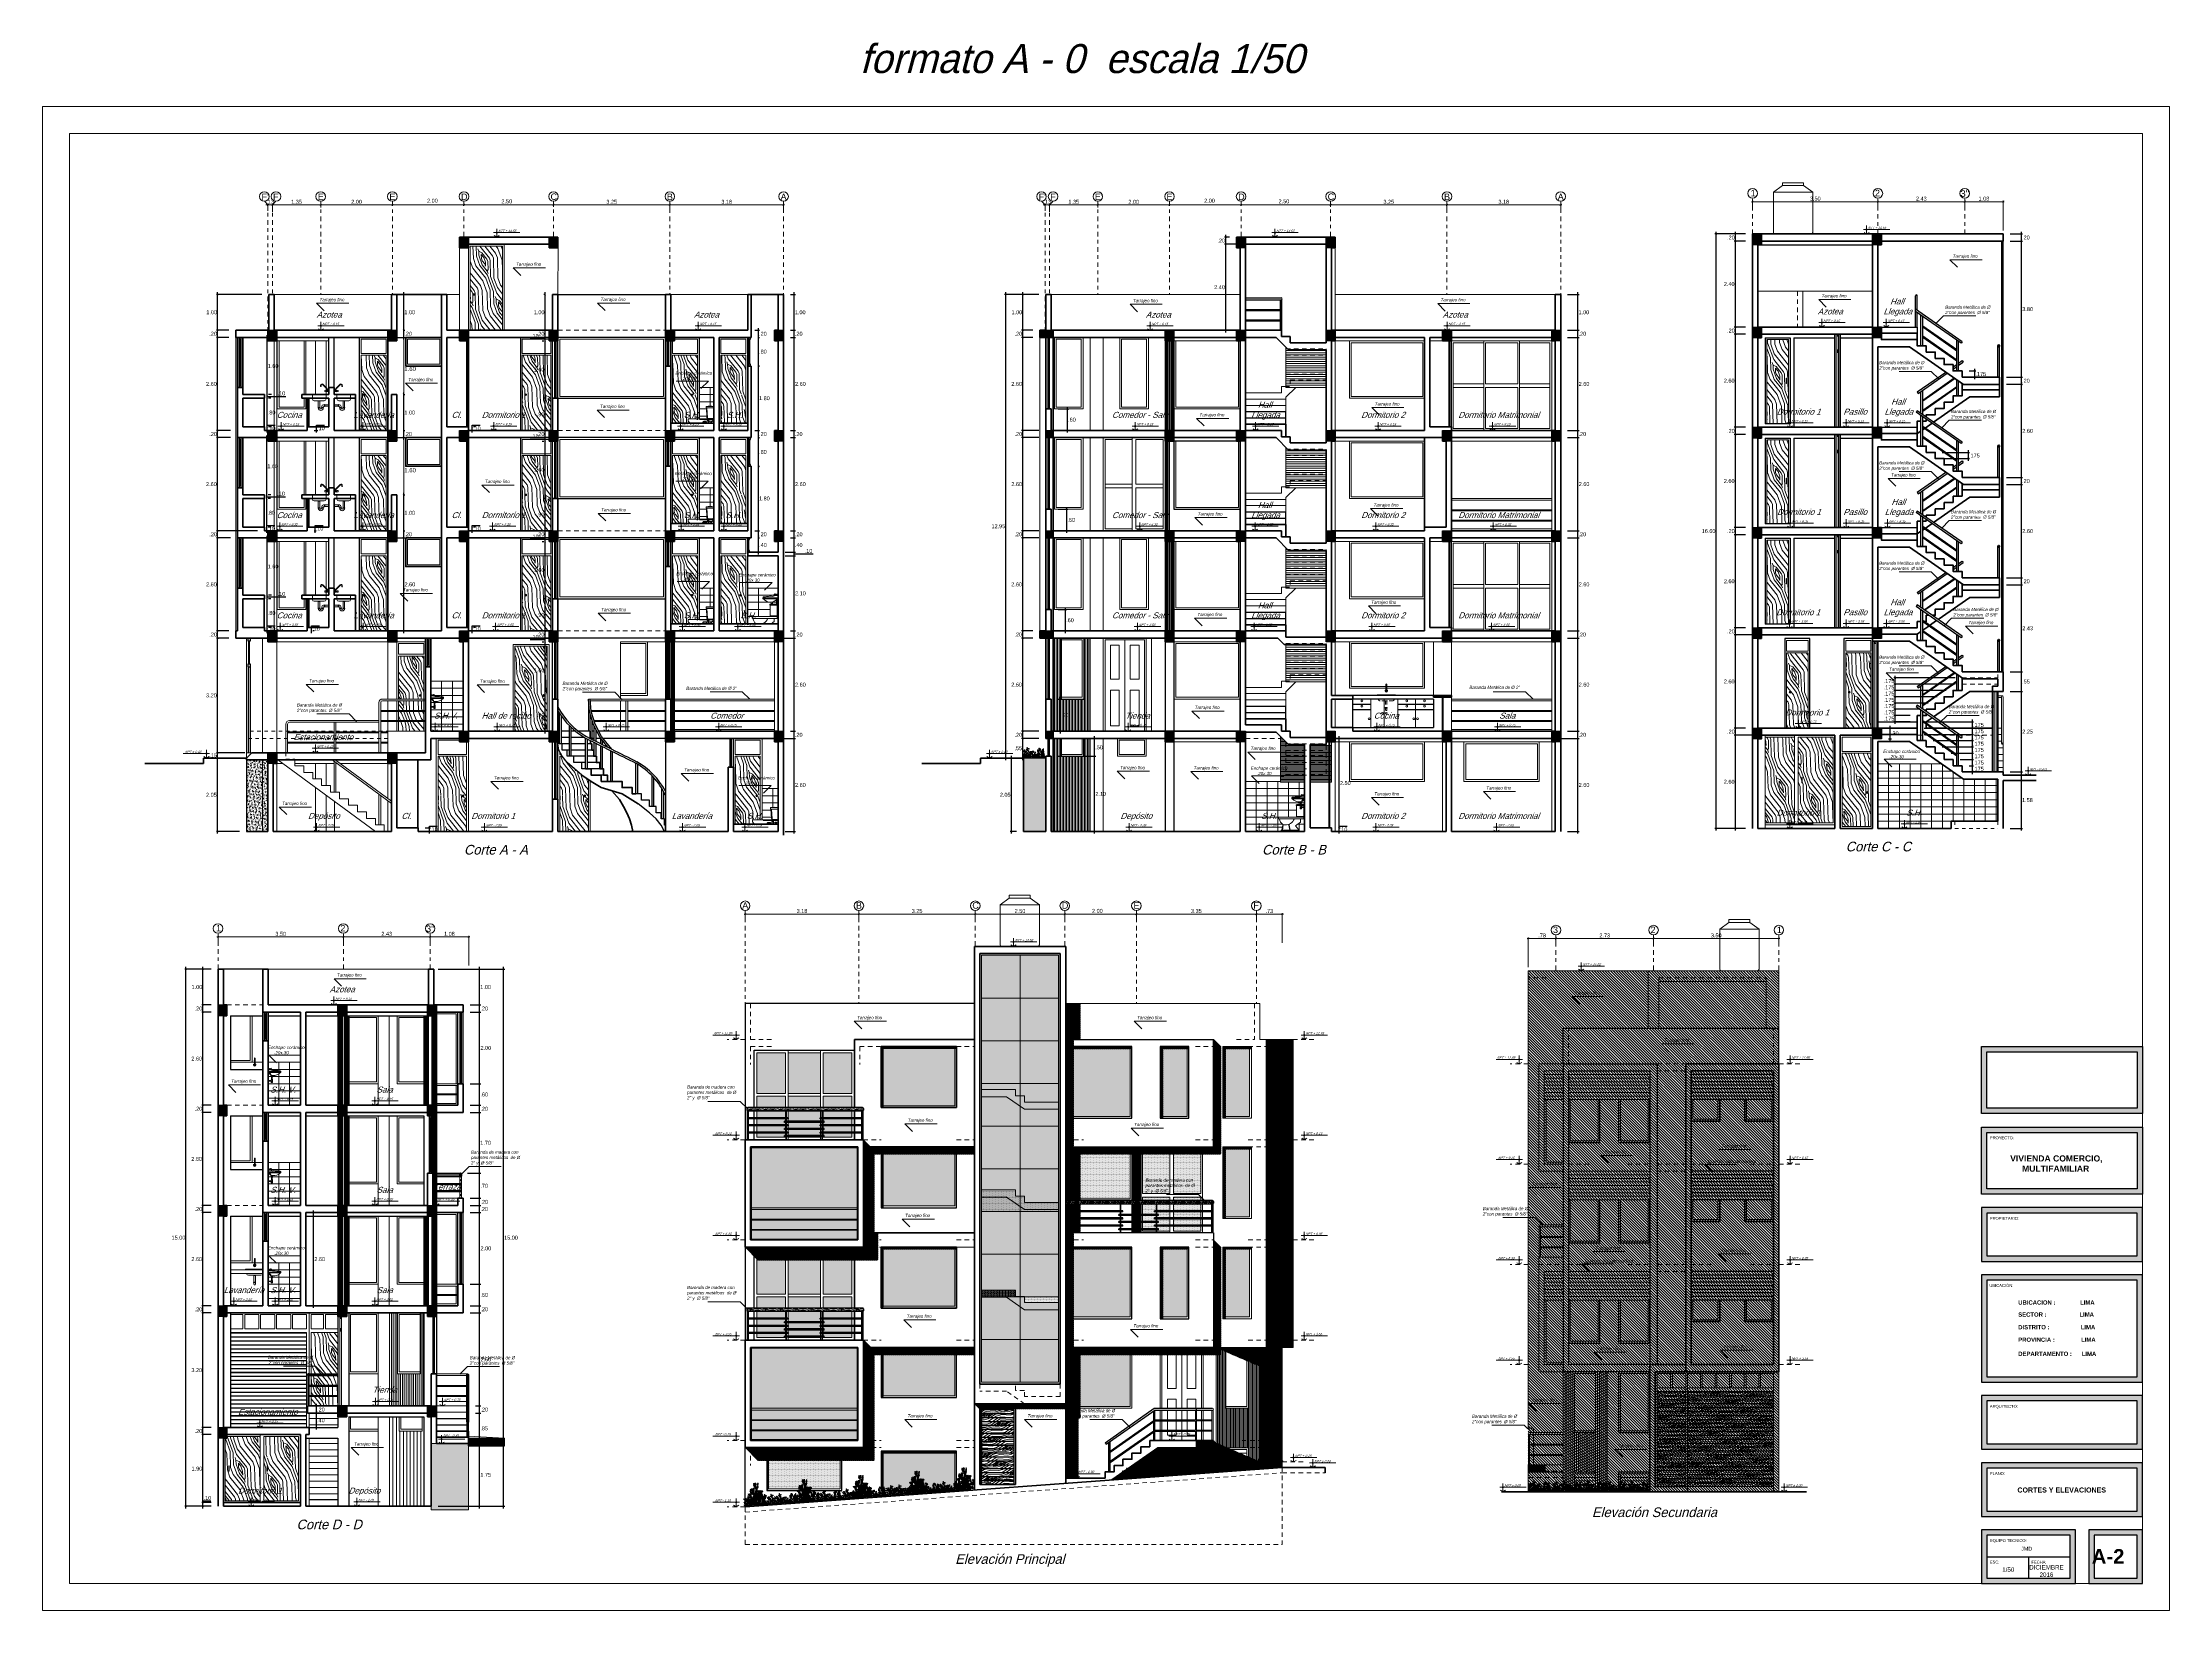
# Model space of a CAD drawing. Header units: millimetres. Extents: x 3790 to 7711, y 1449 to 3132.
# Drawn here: x 3943.9 to 4003.3, y 1448.6 to 1492.4 of the extents above; entities that cross this region are included whole.
import ezdxf

# ---------------------------------------------------------------- set-up
doc = ezdxf.new("R2010")
doc.units = ezdxf.units.MM
doc.header["$PDMODE"] = 3
doc.linetypes.add('DASHDOTX2', pattern=[50.8, 25.4, -12.7, 0, -12.7])
doc.linetypes.add('HIDDEN', pattern=[9.525, 6.35, -3.175])
for name, color, linetype, lineweight in [('cotas', 7, 'Continuous', 5), ('EJES', 20, 'DASHDOTX2', 9), ('pluma 0.0', 33, 'Continuous', 0), ('pluma 0.5', 41, 'Continuous', 5), ('pluma 1', 1, 'Continuous', 9), ('pluma 1.5', 14, 'Continuous', 15), ('pluma 12', 30, 'Continuous', 120), ('pluma 2', 2, 'Continuous', 20), ('pluma 2.5', 30, 'Continuous', 25), ('pluma 3', 251, 'Continuous', 30), ('pluma 3.5', 253, 'Continuous', 35), ('pluma 4', 34, 'Continuous', 40), ('pluma 5', 36, 'Continuous', 50), ('pluma 8', 98, 'Continuous', 80), ('proyecciones', 32, 'HIDDEN', 9), ('SANITARIOS', 40, 'Continuous', 9), ('TEXTO', 7, 'Continuous', 9), ('TEXTURAS', 35, 'Continuous', 5), ('VEJETACION', 3, 'Continuous', 9)]:
    doc.layers.add(name, color=color, linetype=linetype, lineweight=lineweight)
doc.styles.add('ARIAL', font='arial.ttf')
doc.styles.add('ARIALNEG', font='arialbd.ttf')
doc.styles.add('nombreambiente', font='stylu.ttf', dxfattribs={"oblique": 20})
doc.styles.get("Standard").update_dxf_attribs({"font": 'arial.ttf'})
doc.styles.add('TEXT_100', font='swissl.ttf', dxfattribs={"width": 1.2})
doc.styles.add('TIMES', font='arial.ttf', dxfattribs={"height": 0.11})
doc.dimstyles.new('Copy of INTERIOR', dxfattribs={"dimtxt": 0.11, "dimasz": 0.0465, "dimexe": 0.0345, "dimexo": 0.195, "dimgap": 0.0295, "dimtad": 2, "dimtih": 1, "dimtoh": 1, "dimdec": 3, "dimzin": 4, "dimdsep": 46, "dimtxsty": 'Standard', "dimblk": 'ARCHTICK', "dimcen": 0, "dimdle": 0.06, "dimclrd": 256, "dimclre": 256, "dimclrt": 256, "dimadec": 0, "dimazin": 0, "dimtfac": 1, "dimtdec": 3, "dimtmove": 0, "dimatfit": 3, "dimldrblk": 'ARCHTICK', "dimfxl": 0.0345, "dimtolj": 1, "dimtzin": 0, "dimlwe": 25, "dimarcsym": 0})
doc.dimstyles.new('INTERIOR', dxfattribs={"dimtxt": 0.11, "dimasz": 0.0465, "dimexe": 0.0345, "dimexo": 0.195, "dimgap": 0.0295, "dimtad": 2, "dimtih": 1, "dimtoh": 1, "dimzin": 4, "dimdsep": 46, "dimtxsty": 'Standard', "dimblk": 'ARCHTICK', "dimcen": 0, "dimdle": 0.06, "dimclrd": 256, "dimclre": 256, "dimclrt": 256, "dimadec": 0, "dimazin": 0, "dimtfac": 1, "dimtmove": 0, "dimatfit": 3, "dimldrblk": 'ARCHTICK', "dimfxl": 0.0345, "dimtolj": 1, "dimtzin": 0, "dimlwe": 25, "dimarcsym": 0})
doc.dimstyles.new('julio', dxfattribs={"dimtxt": 0.11, "dimasz": 0.057, "dimexe": 0.03, "dimexo": 0.097, "dimgap": 0.0295, "dimtad": 1, "dimzin": 4, "dimdsep": 46, "dimtxsty": 'TIMES', "dimblk": 'ARCHTICK', "dimcen": 0, "dimdle": 0.03, "dimclrd": 256, "dimclre": 256, "dimclrt": 256, "dimadec": 0, "dimazin": 0, "dimtfac": 1, "dimtix": 1, "dimtmove": 2, "dimatfit": 2, "dimldrblk": 'ARCHTICK', "dimfxl": 1, "dimtolj": 1, "dimtzin": 0, "dimlwd": 5, "dimlwe": 5, "dimarcsym": 0})
pattern_1 = [(65, (-104.6108, 46.3613), (-0.48368953, 1.32892605), [0.05, -0.95]), (155, (-104.7589, 46.8717), (-1.32892605, -0.48368953), [0.1, -0.9]), (110, (-104.7528, 46.6482), (-0.90630779, 0.42261826), [0.0707, -0.2121, 0.0707, -0.1414, 0.495, -0.42431356]), (110, (-104.5866, 46.2948), (-0.90630779, 0.42261826), [0.07071, -0.14142, 0.07071, -1.13137356]), (110, (-104.5293, 46.6543), (-0.90630779, 0.42261826), [0.07071, -1.34350356]), (110, (-104.4417, 46.7238), (-0.90630779, 0.42261826), [0.07071, -1.34350356]), (110, (-104.59574, 46.6301), (-0.90630779, 0.42261826), [0.07071, -1.34350356]), (110, (-104.6622, 46.6059), (-0.90630779, 0.42261826), [0.14142, -1.27279356]), (110, (-105.2363, 47.14945), (-0.90630779, 0.42261826), [0.14142, -1.27279356]), (110, (-104.7498, 46.5364), (-0.90630779, 0.42261826), [0.28284, -1.13137356]), (110, (-104.8162, 46.5122), (-0.90630779, 0.42261826), [0.28284, -1.13137356]), (110, (-104.8134, 47.2281), (-0.90630779, 0.42261826), [0.28284, -1.13137356]), (110, (-104.928, 46.5092), (-0.90630779, 0.42261826), [0.212132, -1.20208156]), (110, (-105.14845, 46.3913), (-0.90630779, 0.42261826), [0.212132, -1.20208156]), (110, (-105.01555, 46.4397), (-0.90630779, 0.42261826), [0.212132, -1.20208156]), (110, (-105.01274, 47.15556), (-0.90630779, 0.42261826), [0.3535534, -1.06066016]), (110, (-105.1003, 47.08606), (-0.90630779, 0.42261826), [0.3535534, -1.06066016]), (110, (-104.8315, 47.071), (-0.90630779, 0.42261826), [0.49497475, -0.91923882]), (91.565051, (-104.65914, 46.49415), (0.42261826, 0.906307787), [0.1118034, -2.12426458]), (91.565051, (-104.8465, 46.8022), (0.42261826, 0.906307787), [0.1118034, -2.12426458]), (91.565051, (-104.777, 46.7146), (0.42261826, 0.906307787), [0.1118034, -2.12426458]), (91.565051, (-104.58964, 46.40657), (0.42261826, 0.906307787), [0.2236068, -2.01246118]), (91.565051, (-104.91295, 46.778), (0.42261826, 0.906307787), [0.3354102, -1.90065778]), (91.565051, (-105.00053, 46.7085), (0.42261826, 0.906307787), [0.4472136, -1.78885438]), (91.565051, (-105.0881, 46.639), (0.42261826, 0.906307787), [0.4472136, -1.78885438]), (91.565051, (-105.4234, 46.62985), (0.42261826, 0.906307787), [0.4472136, -1.78885438]), (91.565051, (-105.33276, 46.5876), (0.42261826, 0.906307787), [0.559017, -1.67705098]), (91.565051, (-105.221, 46.59064), (0.42261826, 0.906307787), [0.559017, -1.67705098]), (128.434949, (-104.71056, 46.7388), (-0.906307787, 0.42261826), [0.1118034, -2.12426458]), (128.434949, (-104.6833, 46.5606), (-0.906307787, 0.42261826), [0.1118034, -2.12426458]), (128.434949, (-104.61077, 46.36125), (-0.906307787, 0.42261826), [0.2236068, -2.01246118]), (128.434949, (-104.61993, 46.69654), (-0.906307787, 0.42261826), [0.2236068, -2.01246118]), (128.434949, (-104.6077, 46.2495), (-0.906307787, 0.42261826), [0.3354102, -1.90065778]), (128.434949, (-104.64998, 46.15886), (-0.906307787, 0.42261826), [0.4472136, -1.78885438]), (128.434949, (-104.31493, 46.99567), (-0.906307787, 0.42261826), [0.4472136, -1.78885438]), (128.434949, (-104.5535, 46.72072), (-0.906307787, 0.42261826), [0.4472136, -1.78885438]), (128.434949, (-104.37833, 46.85972), (-0.906307787, 0.42261826), [0.559017, -1.67705098]), (128.434949, (-104.4659, 46.79022), (-0.906307787, 0.42261826), [0.559017, -1.67705098])]
pattern_2 = [(65, (-104.6108, 51.9613), (-0.48368953, 1.32892605), [0.05, -0.95]), (155, (-104.7589, 52.4717), (-1.32892605, -0.48368953), [0.1, -0.9]), (110, (-104.7528, 52.2482), (-0.90630779, 0.42261826), [0.0707, -0.2121, 0.0707, -0.1414, 0.495, -0.42431356]), (110, (-104.5866, 51.8948), (-0.90630779, 0.42261826), [0.07071, -0.14142, 0.07071, -1.13137356]), (110, (-104.5293, 52.2543), (-0.90630779, 0.42261826), [0.07071, -1.34350356]), (110, (-104.4417, 52.3238), (-0.90630779, 0.42261826), [0.07071, -1.34350356]), (110, (-104.59574, 52.2301), (-0.90630779, 0.42261826), [0.07071, -1.34350356]), (110, (-104.6622, 52.2059), (-0.90630779, 0.42261826), [0.14142, -1.27279356]), (110, (-105.2363, 52.74945), (-0.90630779, 0.42261826), [0.14142, -1.27279356]), (110, (-104.7498, 52.1364), (-0.90630779, 0.42261826), [0.28284, -1.13137356]), (110, (-104.8162, 52.1122), (-0.90630779, 0.42261826), [0.28284, -1.13137356]), (110, (-104.8134, 52.8281), (-0.90630779, 0.42261826), [0.28284, -1.13137356]), (110, (-104.928, 52.1092), (-0.90630779, 0.42261826), [0.212132, -1.20208156]), (110, (-105.14845, 51.9913), (-0.90630779, 0.42261826), [0.212132, -1.20208156]), (110, (-105.01555, 52.0397), (-0.90630779, 0.42261826), [0.212132, -1.20208156]), (110, (-105.01274, 52.75556), (-0.90630779, 0.42261826), [0.3535534, -1.06066016]), (110, (-105.1003, 52.68606), (-0.90630779, 0.42261826), [0.3535534, -1.06066016]), (110, (-104.8315, 52.671), (-0.90630779, 0.42261826), [0.49497475, -0.91923882]), (91.565051, (-104.65914, 52.09415), (0.42261826, 0.906307787), [0.1118034, -2.12426458]), (91.565051, (-104.8465, 52.4022), (0.42261826, 0.906307787), [0.1118034, -2.12426458]), (91.565051, (-104.777, 52.3146), (0.42261826, 0.906307787), [0.1118034, -2.12426458]), (91.565051, (-104.58964, 52.00657), (0.42261826, 0.906307787), [0.2236068, -2.01246118]), (91.565051, (-104.91295, 52.378), (0.42261826, 0.906307787), [0.3354102, -1.90065778]), (91.565051, (-105.00053, 52.3085), (0.42261826, 0.906307787), [0.4472136, -1.78885438]), (91.565051, (-105.0881, 52.239), (0.42261826, 0.906307787), [0.4472136, -1.78885438]), (91.565051, (-105.4234, 52.22985), (0.42261826, 0.906307787), [0.4472136, -1.78885438]), (91.565051, (-105.33276, 52.1876), (0.42261826, 0.906307787), [0.559017, -1.67705098]), (91.565051, (-105.221, 52.19064), (0.42261826, 0.906307787), [0.559017, -1.67705098]), (128.434949, (-104.71056, 52.3388), (-0.906307787, 0.42261826), [0.1118034, -2.12426458]), (128.434949, (-104.6833, 52.1606), (-0.906307787, 0.42261826), [0.1118034, -2.12426458]), (128.434949, (-104.61077, 51.96125), (-0.906307787, 0.42261826), [0.2236068, -2.01246118]), (128.434949, (-104.61993, 52.29654), (-0.906307787, 0.42261826), [0.2236068, -2.01246118]), (128.434949, (-104.6077, 51.8495), (-0.906307787, 0.42261826), [0.3354102, -1.90065778]), (128.434949, (-104.64998, 51.75886), (-0.906307787, 0.42261826), [0.4472136, -1.78885438]), (128.434949, (-104.31493, 52.59567), (-0.906307787, 0.42261826), [0.4472136, -1.78885438]), (128.434949, (-104.5535, 52.32072), (-0.906307787, 0.42261826), [0.4472136, -1.78885438]), (128.434949, (-104.37833, 52.45972), (-0.906307787, 0.42261826), [0.559017, -1.67705098]), (128.434949, (-104.4659, 52.39022), (-0.906307787, 0.42261826), [0.559017, -1.67705098])]
pattern_3 = [(65, (-104.6108, 49.1613), (-0.48368953, 1.32892605), [0.05, -0.95]), (155, (-104.7589, 49.6717), (-1.32892605, -0.48368953), [0.1, -0.9]), (110, (-104.7528, 49.4482), (-0.90630779, 0.42261826), [0.0707, -0.2121, 0.0707, -0.1414, 0.495, -0.42431356]), (110, (-104.5866, 49.0948), (-0.90630779, 0.42261826), [0.07071, -0.14142, 0.07071, -1.13137356]), (110, (-104.5293, 49.4543), (-0.90630779, 0.42261826), [0.07071, -1.34350356]), (110, (-104.4417, 49.5238), (-0.90630779, 0.42261826), [0.07071, -1.34350356]), (110, (-104.59574, 49.4301), (-0.90630779, 0.42261826), [0.07071, -1.34350356]), (110, (-104.6622, 49.4059), (-0.90630779, 0.42261826), [0.14142, -1.27279356]), (110, (-105.2363, 49.94945), (-0.90630779, 0.42261826), [0.14142, -1.27279356]), (110, (-104.7498, 49.3364), (-0.90630779, 0.42261826), [0.28284, -1.13137356]), (110, (-104.8162, 49.3122), (-0.90630779, 0.42261826), [0.28284, -1.13137356]), (110, (-104.8134, 50.0281), (-0.90630779, 0.42261826), [0.28284, -1.13137356]), (110, (-104.928, 49.3092), (-0.90630779, 0.42261826), [0.212132, -1.20208156]), (110, (-105.14845, 49.1913), (-0.90630779, 0.42261826), [0.212132, -1.20208156]), (110, (-105.01555, 49.2397), (-0.90630779, 0.42261826), [0.212132, -1.20208156]), (110, (-105.01274, 49.95556), (-0.90630779, 0.42261826), [0.3535534, -1.06066016]), (110, (-105.1003, 49.88606), (-0.90630779, 0.42261826), [0.3535534, -1.06066016]), (110, (-104.8315, 49.871), (-0.90630779, 0.42261826), [0.49497475, -0.91923882]), (91.565051, (-104.65914, 49.29415), (0.42261826, 0.906307787), [0.1118034, -2.12426458]), (91.565051, (-104.8465, 49.6022), (0.42261826, 0.906307787), [0.1118034, -2.12426458]), (91.565051, (-104.777, 49.5146), (0.42261826, 0.906307787), [0.1118034, -2.12426458]), (91.565051, (-104.58964, 49.20657), (0.42261826, 0.906307787), [0.2236068, -2.01246118]), (91.565051, (-104.91295, 49.578), (0.42261826, 0.906307787), [0.3354102, -1.90065778]), (91.565051, (-105.00053, 49.5085), (0.42261826, 0.906307787), [0.4472136, -1.78885438]), (91.565051, (-105.0881, 49.439), (0.42261826, 0.906307787), [0.4472136, -1.78885438]), (91.565051, (-105.4234, 49.42985), (0.42261826, 0.906307787), [0.4472136, -1.78885438]), (91.565051, (-105.33276, 49.3876), (0.42261826, 0.906307787), [0.559017, -1.67705098]), (91.565051, (-105.221, 49.39064), (0.42261826, 0.906307787), [0.559017, -1.67705098]), (128.434949, (-104.71056, 49.5388), (-0.906307787, 0.42261826), [0.1118034, -2.12426458]), (128.434949, (-104.6833, 49.3606), (-0.906307787, 0.42261826), [0.1118034, -2.12426458]), (128.434949, (-104.61077, 49.16125), (-0.906307787, 0.42261826), [0.2236068, -2.01246118]), (128.434949, (-104.61993, 49.49654), (-0.906307787, 0.42261826), [0.2236068, -2.01246118]), (128.434949, (-104.6077, 49.0495), (-0.906307787, 0.42261826), [0.3354102, -1.90065778]), (128.434949, (-104.64998, 48.95886), (-0.906307787, 0.42261826), [0.4472136, -1.78885438]), (128.434949, (-104.31493, 49.79567), (-0.906307787, 0.42261826), [0.4472136, -1.78885438]), (128.434949, (-104.5535, 49.52072), (-0.906307787, 0.42261826), [0.4472136, -1.78885438]), (128.434949, (-104.37833, 49.65972), (-0.906307787, 0.42261826), [0.559017, -1.67705098]), (128.434949, (-104.4659, 49.59022), (-0.906307787, 0.42261826), [0.559017, -1.67705098])]
pattern_4 = [(65, (-83.5336, 46.4493), (-0.48368953, 1.32892605), [0.05, -0.95]), (155, (-83.6817, 46.9598), (-1.32892605, -0.48368953), [0.1, -0.9]), (110, (-83.6756, 46.7362), (-0.90630779, 0.42261826), [0.0707, -0.2121, 0.0707, -0.1414, 0.495, -0.42431356]), (110, (-83.5094, 46.3829), (-0.90630779, 0.42261826), [0.07071, -0.14142, 0.07071, -1.13137356]), (110, (-83.4521, 46.74234), (-0.90630779, 0.42261826), [0.07071, -1.34350356]), (110, (-83.3645, 46.8118), (-0.90630779, 0.42261826), [0.07071, -1.34350356]), (110, (-83.51854, 46.71815), (-0.90630779, 0.42261826), [0.07071, -1.34350356]), (110, (-83.585, 46.694), (-0.90630779, 0.42261826), [0.14142, -1.27279356]), (110, (-84.15906, 47.2375), (-0.90630779, 0.42261826), [0.14142, -1.27279356]), (110, (-83.67256, 46.6245), (-0.90630779, 0.42261826), [0.28284, -1.13137356]), (110, (-83.739, 46.6003), (-0.90630779, 0.42261826), [0.28284, -1.13137356]), (110, (-83.7362, 47.3162), (-0.90630779, 0.42261826), [0.28284, -1.13137356]), (110, (-83.8508, 46.5972), (-0.90630779, 0.42261826), [0.212132, -1.20208156]), (110, (-84.07124, 46.47936), (-0.90630779, 0.42261826), [0.212132, -1.20208156]), (110, (-83.93835, 46.5277), (-0.90630779, 0.42261826), [0.212132, -1.20208156]), (110, (-83.93554, 47.2436), (-0.90630779, 0.42261826), [0.3535534, -1.06066016]), (110, (-84.0231, 47.1741), (-0.90630779, 0.42261826), [0.3535534, -1.06066016]), (110, (-83.7543, 47.1591), (-0.90630779, 0.42261826), [0.49497475, -0.91923882]), (91.565051, (-83.58193, 46.5822), (0.42261826, 0.906307787), [0.1118034, -2.12426458]), (91.565051, (-83.7693, 46.89025), (0.42261826, 0.906307787), [0.1118034, -2.12426458]), (91.565051, (-83.6998, 46.80267), (0.42261826, 0.906307787), [0.1118034, -2.12426458]), (91.565051, (-83.51243, 46.49463), (0.42261826, 0.906307787), [0.2236068, -2.01246118]), (91.565051, (-83.83575, 46.86607), (0.42261826, 0.906307787), [0.3354102, -1.90065778]), (91.565051, (-83.92332, 46.79657), (0.42261826, 0.906307787), [0.4472136, -1.78885438]), (91.565051, (-84.0109, 46.72707), (0.42261826, 0.906307787), [0.4472136, -1.78885438]), (91.565051, (-84.3462, 46.7179), (0.42261826, 0.906307787), [0.4472136, -1.78885438]), (91.565051, (-84.25556, 46.67565), (0.42261826, 0.906307787), [0.559017, -1.67705098]), (91.565051, (-84.1438, 46.6787), (0.42261826, 0.906307787), [0.559017, -1.67705098]), (128.434949, (-83.63335, 46.82686), (-0.906307787, 0.42261826), [0.1118034, -2.12426458]), (128.434949, (-83.6061, 46.64865), (-0.906307787, 0.42261826), [0.1118034, -2.12426458]), (128.434949, (-83.53356, 46.4493), (-0.906307787, 0.42261826), [0.2236068, -2.01246118]), (128.434949, (-83.54272, 46.7846), (-0.906307787, 0.42261826), [0.2236068, -2.01246118]), (128.434949, (-83.5305, 46.33755), (-0.906307787, 0.42261826), [0.3354102, -1.90065778]), (128.434949, (-83.57277, 46.2469), (-0.906307787, 0.42261826), [0.4472136, -1.78885438]), (128.434949, (-83.23773, 47.08373), (-0.906307787, 0.42261826), [0.4472136, -1.78885438]), (128.434949, (-83.47628, 46.8088), (-0.906307787, 0.42261826), [0.4472136, -1.78885438]), (128.434949, (-83.30112, 46.9478), (-0.906307787, 0.42261826), [0.559017, -1.67705098]), (128.434949, (-83.3887, 46.8783), (-0.906307787, 0.42261826), [0.559017, -1.67705098])]
pattern_5 = [(0, (-5.591012, 26.350948), (0.01190625, 0.0238125), [0, -0.0238125])]
pattern_6 = [(135, (-155.0284, 104.50696), (-0.424264069, 3e-17), [0.015, -0.285]), (225, (-155.1875, 104.51757), (-6e-17, -0.424264069), [0.03, -0.27]), (180, (-155.12385, 104.49636), (-0.212132034, -0.212132034), [0.02121, -0.06363, 0.02121, -0.04242, 0.1485, -0.127294069]), (180, (-155.00718, 104.50696), (-0.212132034, -0.212132034), [0.021213, -0.042426, 0.021213, -0.339412069]), (180, (-155.10264, 104.56), (-0.212132034, -0.212132034), [0.021213, -0.403051069]), (180, (-155.11325, 104.59181), (-0.212132034, -0.212132034), [0.021213, -0.403051069]), (180, (-155.10264, 104.53878), (-0.212132034, -0.212132034), [0.021213, -0.403051069]), (180, (-155.10264, 104.51757), (-0.212132034, -0.212132034), [0.042426, -0.381838069]), (180, (-155.31477, 104.4115), (-0.212132034, -0.212132034), [0.042426, -0.381838069]), (180, (-155.09203, 104.48575), (-0.212132034, -0.212132034), [0.084852, -0.339412069]), (180, (-155.09203, 104.46454), (-0.212132034, -0.212132034), [0.084852, -0.339412069]), (180, (-155.29356, 104.53878), (-0.212132034, -0.212132034), [0.084852, -0.339412069]), (180, (-155.10264, 104.43272), (-0.212132034, -0.212132034), [0.0636396, -0.360624469]), (180, (-155.09203, 104.35847), (-0.212132034, -0.212132034), [0.0636396, -0.360624469]), (180, (-155.09203, 104.4009), (-0.212132034, -0.212132034), [0.0636396, -0.360624469]), (180, (-155.29356, 104.47514), (-0.212132034, -0.212132034), [0.10606602, -0.318198049]), (180, (-155.28295, 104.44332), (-0.212132034, -0.212132034), [0.10606602, -0.318198049]), (180, (-155.25113, 104.51757), (-0.212132034, -0.212132034), [0.148492424, -0.275771645]), (161.5650512, (-155.07082, 104.50696), (-0.2121320344, 0.2121320343), [0.033541017, -0.637279374]), (161.5650512, (-155.17689, 104.48575), (-0.2121320344, 0.2121320343), [0.033541017, -0.637279374]), (161.5650512, (-155.14507, 104.49636), (-0.2121320344, 0.2121320343), [0.033541017, -0.637279374]), (161.5650512, (-155.039, 104.51757), (-0.2121320344, 0.2121320343), [0.06708204, -0.603738353]), (161.5650512, (-155.17689, 104.46454), (-0.2121320344, 0.2121320343), [0.100623059, -0.570197334]), (161.5650512, (-155.16628, 104.43272), (-0.2121320344, 0.2121320343), [0.134164079, -0.536656315]), (161.5650512, (-155.15567, 104.4009), (-0.2121320344, 0.2121320343), [0.134164079, -0.536656315]), (161.5650512, (-155.18749, 104.30544), (-0.2121320344, 0.2121320343), [0.134164079, -0.536656315]), (161.5650512, (-155.16628, 104.32665), (-0.2121320344, 0.2121320343), [0.1677051, -0.503115293]), (161.5650512, (-155.15567, 104.35847), (-0.2121320344, 0.2121320343), [0.1677051, -0.503115293]), (198.4349488, (-155.14507, 104.51757), (-0.2121320344, -0.2121320343), [0.033541017, -0.637279374]), (198.4349488, (-155.09203, 104.50696), (-0.2121320344, -0.2121320343), [0.033541017, -0.637279374]), (198.4349488, (-155.02839, 104.50696), (-0.2121320344, -0.2121320343), [0.06708204, -0.603738353]), (198.4349488, (-155.12385, 104.53878), (-0.2121320344, -0.2121320343), [0.06708204, -0.603738353]), (198.4349488, (-154.99657, 104.49636), (-0.2121320344, -0.2121320343), [0.100623059, -0.570197334]), (198.4349488, (-154.97536, 104.47514), (-0.2121320344, -0.2121320343), [0.134164079, -0.536656315]), (198.4349488, (-155.17689, 104.65545), (-0.2121320344, -0.2121320343), [0.134164079, -0.536656315]), (198.4349488, (-155.12385, 104.56), (-0.2121320344, -0.2121320343), [0.134164079, -0.536656315]), (198.4349488, (-155.14507, 104.62363), (-0.2121320344, -0.2121320343), [0.1677051, -0.503115293]), (198.4349488, (-155.13446, 104.59181), (-0.2121320344, -0.2121320343), [0.1677051, -0.503115293])]
pattern_7 = [(0, (-5.591012, 31.950948), (0.01190625, 0.0238125), [0, -0.0238125])]
pattern_8 = [(150, (-154.0932, 25.6991), (-0.6830127, -0.1830127), [0.025, -0.475]), (240, (-154.3539, 25.64753), (0.1830127, -0.6830127), [0.05, -0.45]), (195, (-154.2423, 25.64083), (-0.25, -0.433012702), [0.03535, -0.10605, 0.03535, -0.0707, 0.2475, -0.212156781]), (195, (-154.05904, 25.70823), (-0.25, -0.433012702), [0.035355, -0.07071, 0.035355, -0.56568678]), (195, (-154.2356, 25.75243), (-0.25, -0.433012702), [0.035355, -0.67175178]), (195, (-154.2664, 25.7991), (-0.25, -0.433012702), [0.035355, -0.67175178]), (195, (-154.22645, 25.71828), (-0.25, -0.433012702), [0.035355, -0.67175178]), (195, (-154.2173, 25.68413), (-0.25, -0.433012702), [0.07071, -0.63639678]), (195, (-154.51305, 25.42187), (-0.25, -0.433012702), [0.07071, -0.63639678]), (195, (-154.1865, 25.63748), (-0.25, -0.433012702), [0.14142, -0.56568678]), (195, (-154.17734, 25.60333), (-0.25, -0.433012702), [0.14142, -0.56568678]), (195, (-154.5338, 25.63593), (-0.25, -0.433012702), [0.14142, -0.56568678]), (195, (-154.1807, 25.54753), (-0.25, -0.433012702), [0.106066, -0.60104078]), (195, (-154.1316, 25.43258), (-0.25, -0.433012702), [0.106066, -0.60104078]), (195, (-154.1499, 25.50088), (-0.25, -0.433012702), [0.106066, -0.60104078]), (195, (-154.50635, 25.53347), (-0.25, -0.433012702), [0.1767767, -0.53033008]), (195, (-154.47555, 25.48682), (-0.25, -0.433012702), [0.1767767, -0.53033008]), (195, (-154.45635, 25.62008), (-0.25, -0.433012702), [0.247487373, -0.45961941]), (176.565051, (-154.1615, 25.68078), (-0.433012702, 0.25), [0.055901695, -1.06213229]), (176.565051, (-154.3231, 25.60088), (-0.433012702, 0.25), [0.055901695, -1.06213229]), (176.565051, (-154.27645, 25.63168), (-0.433012702, 0.25), [0.055901695, -1.06213229]), (176.565051, (-154.11484, 25.71158), (-0.433012702, 0.25), [0.1118034, -1.00623059]), (176.565051, (-154.31395, 25.56673), (-0.433012702, 0.25), [0.1677051, -0.95032889]), (176.565051, (-154.28315, 25.52008), (-0.433012702, 0.25), [0.2236068, -0.89442719]), (176.565051, (-154.25234, 25.47343), (-0.433012702, 0.25), [0.2236068, -0.89442719]), (176.565051, (-154.2624, 25.30602), (-0.433012702, 0.25), [0.2236068, -0.89442719]), (176.565051, (-154.2374, 25.34932), (-0.433012702, 0.25), [0.2795085, -0.83852549]), (176.565051, (-154.23404, 25.40512), (-0.433012702, 0.25), [0.2795085, -0.83852549]), (213.434949, (-154.2856, 25.66583), (-0.25, -0.433012702), [0.055901695, -1.06213229]), (213.434949, (-154.19565, 25.67163), (-0.25, -0.433012702), [0.055901695, -1.06213229]), (213.434949, (-154.0932, 25.69908), (-0.25, -0.433012702), [0.1118034, -1.00623059]), (213.434949, (-154.2606, 25.70913), (-0.25, -0.433012702), [0.1118034, -1.00623059]), (213.434949, (-154.0374, 25.69573), (-0.25, -0.433012702), [0.1677051, -0.95032889]), (213.434949, (-153.9941, 25.67073), (-0.25, -0.433012702), [0.2236068, -0.89442719]), (213.434949, (-154.3963, 25.87408), (-0.25, -0.433012702), [0.2236068, -0.89442719]), (213.434949, (-154.26975, 25.74328), (-0.25, -0.433012702), [0.2236068, -0.89442719]), (213.434949, (-154.33135, 25.83658), (-0.25, -0.433012702), [0.2795085, -0.83852549]), (213.434949, (-154.30055, 25.78993), (-0.25, -0.433012702), [0.2795085, -0.83852549])]
pattern_9 = [(135, (0, 0), (-0.005612660076, -0.005612660076), [])]

# ---------------------------------------------------------------- blocks, each defined once
blk = doc.blocks.new('rtrtete')
at = {"layer": 'SANITARIOS', "linetype": 'Continuous'}
for p, q in [((1158.002, 372.847), (1158.002, 372.836)), ((1158.002, 372.847), (1158.433, 372.847)), ((1158.017, 372.821), (1158.433, 372.821)), ((1158.318, 372.94), (1158.335, 372.958)), ((1158.318, 372.94), (1158.329, 372.925)), ((1158.323, 372.945), (1158.335, 372.929)), ((1158.329, 372.951), (1158.36, 372.908)), ((1158.329, 372.925), (1158.342, 372.933)), ((1158.332, 372.722), (1158.358, 372.736)), ((1158.333, 372.908), (1158.433, 372.908)), ((1158.342, 372.958), (1158.386, 372.93)), ((1158.383, 372.913), (1158.413, 372.913)), ((1158.388, 372.948), (1158.407, 372.948)), ((1158.433, 372.821), (1158.433, 372.908))]:
    blk.add_line(p, q, dxfattribs=at)
for points in [[(1158.383, 372.913), (1158.388, 372.948)], [(1158.387, 372.908), (1158.388, 372.913)], [(1158.413, 372.913), (1158.407, 372.948)], [(1158.409, 372.908), (1158.408, 372.913)]]:
    blk.add_lwpolyline(points, dxfattribs=at)
for centre, radius, start, end in [((1158.027, 372.847), 0.025, 90, 180), ((1158.017, 372.836), 0.015, 180, 270), ((1158.249, 373.036), 0.317, 222.9576, 276.05375), ((1158.308, 372.447), 0.276, 84.73405, 95.26595), ((1158.41, 372.72), 0.0768, 129.31682, 178.65643), ((1158.339, 372.954), 0.005, 57.56789, 135.54306), ((1158.316, 372.81), 0.0844, 299.63786, 7.53695), ((1158.304, 372.822), 0.0714, 323.30726, 359.0777)]:
    blk.add_arc(centre, radius, start, end, dxfattribs=at)
blk.add_open_spline([(1158.023, 372.872), (1158.062, 372.876), (1158.138, 372.883), (1158.233, 372.894), (1158.308, 372.882), (1158.329, 372.905), (1158.333, 372.908)], degree=3, knots=[0.0206676, 0.0206676, 0.0206676, 0.0206676, 0.1385643, 0.2464635, 0.3206752, 0.3362965, 0.3362965, 0.3362965, 0.3362965], dxfattribs=at)
at = {"layer": 'TEXTURAS', "linetype": 'Continuous'}
for p, q in [((1158.282, 372.698), (1158.282, 372.721)), ((1158.333, 372.524), (1158.282, 372.524)), ((1158.282, 372.524), (1158.282, 372.507)), ((1158.333, 372.507), (1158.282, 372.507)), ((1158.283, 372.698), (1158.283, 372.722)), ((1158.283, 372.524), (1158.283, 372.507)), ((1158.283, 372.524), (1158.283, 372.507)), ((1158.284, 372.524), (1158.284, 372.507)), ((1158.285, 372.698), (1158.285, 372.722)), ((1158.285, 372.524), (1158.285, 372.507)), ((1158.329, 372.694), (1158.286, 372.694)), ((1158.286, 372.563), (1158.286, 372.524)), ((1158.286, 372.507), (1158.286, 372.487)), ((1158.287, 372.698), (1158.287, 372.722)), ((1158.288, 372.524), (1158.288, 372.507)), ((1158.289, 372.698), (1158.289, 372.722)), ((1158.291, 372.69), (1158.291, 372.694)), ((1158.291, 372.69), (1158.291, 372.694)), ((1158.291, 372.69), (1158.291, 372.694)), ((1158.291, 372.69), (1158.291, 372.694)), ((1158.291, 372.69), (1158.291, 372.694)), ((1158.324, 372.69), (1158.291, 372.69)), ((1158.324, 372.669), (1158.291, 372.669)), ((1158.291, 372.658), (1158.291, 372.669)), ((1158.291, 372.658), (1158.291, 372.669)), ((1158.291, 372.658), (1158.291, 372.669)), ((1158.291, 372.658), (1158.291, 372.669)), ((1158.291, 372.658), (1158.291, 372.669)), ((1158.324, 372.658), (1158.291, 372.658)), ((1158.324, 372.593), (1158.291, 372.593)), ((1158.291, 372.584), (1158.291, 372.593)), ((1158.291, 372.584), (1158.291, 372.593)), ((1158.291, 372.584), (1158.291, 372.593)), ((1158.291, 372.584), (1158.291, 372.593)), ((1158.291, 372.584), (1158.291, 372.593)), ((1158.324, 372.584), (1158.291, 372.584)), ((1158.324, 372.567), (1158.291, 372.567)), ((1158.291, 372.524), (1158.291, 372.507)), ((1158.324, 372.483), (1158.291, 372.483)), ((1158.292, 372.69), (1158.292, 372.694)), ((1158.292, 372.658), (1158.292, 372.669)), ((1158.292, 372.584), (1158.292, 372.593)), ((1158.293, 372.69), (1158.293, 372.694)), ((1158.293, 372.658), (1158.293, 372.669)), ((1158.293, 372.584), (1158.293, 372.593)), ((1158.293, 372.567), (1158.293, 372.584)), ((1158.294, 372.698), (1158.294, 372.722)), ((1158.295, 372.69), (1158.295, 372.694)), ((1158.295, 372.669), (1158.295, 372.69)), ((1158.32, 372.684), (1158.295, 372.69)), ((1158.32, 372.682), (1158.295, 372.688)), ((1158.32, 372.681), (1158.295, 372.687)), ((1158.32, 372.679), (1158.295, 372.685)), ((1158.32, 372.677), (1158.295, 372.683)), ((1158.32, 372.675), (1158.295, 372.681)), ((1158.32, 372.674), (1158.295, 372.68)), ((1158.32, 372.672), (1158.295, 372.678)), ((1158.32, 372.67), (1158.295, 372.676)), ((1158.319, 372.669), (1158.295, 372.674)), ((1158.312, 372.669), (1158.295, 372.673)), ((1158.304, 372.669), (1158.295, 372.671)), ((1158.295, 372.658), (1158.295, 372.669)), ((1158.297, 372.669), (1158.295, 372.669)), ((1158.295, 372.593), (1158.295, 372.658)), ((1158.295, 372.584), (1158.295, 372.593)), ((1158.295, 372.524), (1158.295, 372.507)), ((1158.297, 372.69), (1158.297, 372.694)), ((1158.297, 372.658), (1158.297, 372.669)), ((1158.297, 372.584), (1158.297, 372.593)), ((1158.299, 372.698), (1158.299, 372.722)), ((1158.3, 372.69), (1158.3, 372.694)), ((1158.3, 372.658), (1158.3, 372.669)), ((1158.3, 372.584), (1158.3, 372.593)), ((1158.32, 372.686), (1158.301, 372.69)), ((1158.302, 372.524), (1158.302, 372.507)), ((1158.304, 372.69), (1158.304, 372.694)), ((1158.304, 372.658), (1158.304, 372.669)), ((1158.304, 372.584), (1158.304, 372.593)), ((1158.308, 372.694), (1158.308, 372.723)), ((1158.32, 372.688), (1158.308, 372.69)), ((1158.311, 372.69), (1158.311, 372.694)), ((1158.311, 372.658), (1158.311, 372.669)), ((1158.311, 372.584), (1158.311, 372.593)), ((1158.313, 372.524), (1158.313, 372.507)), ((1158.315, 372.69), (1158.315, 372.694)), ((1158.315, 372.658), (1158.315, 372.669)), ((1158.315, 372.584), (1158.315, 372.593)), ((1158.316, 372.698), (1158.316, 372.722)), ((1158.32, 372.689), (1158.316, 372.69)), ((1158.318, 372.69), (1158.318, 372.694)), ((1158.318, 372.658), (1158.318, 372.669)), ((1158.318, 372.584), (1158.318, 372.593)), ((1158.32, 372.69), (1158.32, 372.694)), ((1158.32, 372.669), (1158.32, 372.69)), ((1158.32, 372.658), (1158.32, 372.669)), ((1158.32, 372.593), (1158.32, 372.658)), ((1158.32, 372.584), (1158.32, 372.593)), ((1158.32, 372.524), (1158.32, 372.507)), ((1158.321, 372.698), (1158.321, 372.722)), ((1158.322, 372.69), (1158.322, 372.694)), ((1158.322, 372.658), (1158.322, 372.669)), ((1158.322, 372.584), (1158.322, 372.593)), ((1158.322, 372.567), (1158.322, 372.584)), ((1158.323, 372.69), (1158.323, 372.694)), ((1158.323, 372.658), (1158.323, 372.669)), ((1158.323, 372.584), (1158.323, 372.593)), ((1158.324, 372.69), (1158.324, 372.694)), ((1158.324, 372.69), (1158.324, 372.694)), ((1158.324, 372.69), (1158.324, 372.694)), ((1158.324, 372.69), (1158.324, 372.694)), ((1158.324, 372.69), (1158.324, 372.694)), ((1158.324, 372.658), (1158.324, 372.669)), ((1158.324, 372.658), (1158.324, 372.669)), ((1158.324, 372.658), (1158.324, 372.669)), ((1158.324, 372.658), (1158.324, 372.669)), ((1158.324, 372.658), (1158.324, 372.669)), ((1158.324, 372.584), (1158.324, 372.593)), ((1158.324, 372.584), (1158.324, 372.593)), ((1158.324, 372.584), (1158.324, 372.593)), ((1158.324, 372.584), (1158.324, 372.593)), ((1158.324, 372.584), (1158.324, 372.593)), ((1158.324, 372.524), (1158.324, 372.507)), ((1158.326, 372.698), (1158.326, 372.722)), ((1158.327, 372.524), (1158.327, 372.507)), ((1158.328, 372.698), (1158.328, 372.722)), ((1158.329, 372.563), (1158.329, 372.548)), ((1158.337, 372.548), (1158.329, 372.548)), ((1158.329, 372.528), (1158.329, 372.524)), ((1158.337, 372.528), (1158.329, 372.528)), ((1158.329, 372.507), (1158.329, 372.487)), ((1158.33, 372.524), (1158.33, 372.507)), ((1158.331, 372.698), (1158.331, 372.722)), ((1158.331, 372.524), (1158.331, 372.507)), ((1158.332, 372.698), (1158.332, 372.722)), ((1158.332, 372.524), (1158.332, 372.507)), ((1158.333, 372.698), (1158.333, 372.721)), ((1158.333, 372.524), (1158.333, 372.507)), ((1158.333, 372.524), (1158.333, 372.507)), ((1158.337, 372.525), (1158.337, 372.551)), ((1158.346, 372.551), (1158.337, 372.551)), ((1158.337, 372.55), (1158.346, 372.55)), ((1158.337, 372.55), (1158.346, 372.55)), ((1158.337, 372.55), (1158.346, 372.55)), ((1158.337, 372.55), (1158.346, 372.55)), ((1158.337, 372.549), (1158.346, 372.549)), ((1158.337, 372.548), (1158.346, 372.548)), ((1158.337, 372.546), (1158.346, 372.546)), ((1158.337, 372.544), (1158.346, 372.544)), ((1158.337, 372.541), (1158.346, 372.541)), ((1158.337, 372.535), (1158.346, 372.535)), ((1158.337, 372.532), (1158.346, 372.532)), ((1158.337, 372.529), (1158.346, 372.529)), ((1158.337, 372.528), (1158.346, 372.528)), ((1158.337, 372.527), (1158.346, 372.527)), ((1158.337, 372.526), (1158.346, 372.526)), ((1158.337, 372.526), (1158.346, 372.526)), ((1158.337, 372.526), (1158.346, 372.526)), ((1158.337, 372.525), (1158.346, 372.525)), ((1158.346, 372.525), (1158.337, 372.525)), ((1158.433, 372.546), (1158.339, 372.546)), ((1158.433, 372.529), (1158.339, 372.529)), ((1158.346, 372.525), (1158.346, 372.551))]:
    blk.add_line(p, q, dxfattribs=at)
for centre, radius, start, end in [((1158.286, 372.698), 0.00422, 180, 270), ((1158.287, 372.698), 0.00422, 180, 270), ((1158.289, 372.698), 0.00422, 180, 270), ((1158.291, 372.563), 0.00422, 90, 180), ((1158.291, 372.487), 0.00422, 180, 270), ((1158.291, 372.698), 0.00425, 180.14692, 265.11687), ((1158.294, 372.698), 0.00431, 180.48, 261.15851), ((1158.3, 372.698), 0.00631, 177.01011, 218.06418), ((1158.305, 372.698), 0.00631, 177.01011, 218.06418), ((1158.31, 372.698), 0.00631, 321.93582, 2.98989), ((1158.315, 372.698), 0.00631, 321.93582, 2.98989), ((1158.321, 372.698), 0.00431, 278.84149, 359.52), ((1158.324, 372.698), 0.00425, 274.88313, 359.85308), ((1158.324, 372.563), 0.00422, 0, 90), ((1158.324, 372.487), 0.00422, 270, 0), ((1158.344, 372.538), 0.0182, 145.1591, 214.8409), ((1158.326, 372.698), 0.00422, 270, 0), ((1158.328, 372.698), 0.00422, 270, 0), ((1158.329, 372.698), 0.00422, 270, 0)]:
    blk.add_arc(centre, radius, start, end, dxfattribs=at)
blk = doc.blocks.new('ttryt')
at = {"layer": 'pluma 1'}
for p, q in [((1119.289, 393.407), (1118.552, 393.407)), ((1118.64, 393.283), (1118.568, 393.324)), ((1118.64, 393.514), (1118.64, 393.283)), ((1118.64, 393.283), (1118.712, 393.324))]:
    blk.add_line(p, q, dxfattribs=at)
at = {"layer": 'pluma 1', "linetype": 'Continuous'}
blk.add_circle((1118.64, 393.407), 0.015, dxfattribs=at)
blk = doc.blocks.new('_ArchTick')
at = {"color": 0, "linetype": 'ByBlock', "lineweight": 40, "const_width": 0.15}
blk.add_lwpolyline([(-0.5, -0.5), (0.5, 0.5)], dxfattribs=at)
blk = doc.blocks.new('*D679')
at = {"layer": 'cotas', "lineweight": 5, "transparency": 16777216}
for p, q in [((3964.601, 1487.883), (3961.366, 1487.883)), ((3961.396, 1487.68), (3961.396, 1487.913)), ((3964.571, 1487.68), (3964.571, 1487.913))]:
    blk.add_line(p, q, dxfattribs=at)
at = {"layer": 'Defpoints', "color": 0, "transparency": 16777216}
for p in [(3961.396, 1487.883), (3961.396, 1487.583), (3964.571, 1487.583)]:
    blk.add_point(p, dxfattribs=at)
at = {"layer": 'cotas', "lineweight": 5, "transparency": 16777216, "xscale": 0.057, "yscale": 0.057, "zscale": 0.057, "rotation": 180}
blk.add_blockref('_ArchTick', (3961.396, 1487.883), dxfattribs=at)
at = {"layer": 'cotas', "lineweight": 5, "transparency": 16777216, "xscale": 0.057, "yscale": 0.057, "zscale": 0.057}
blk.add_blockref('_ArchTick', (3964.571, 1487.883), dxfattribs=at)
at = {"layer": 'cotas', "transparency": 16777216, "insert": (3962.983, 1487.968), "char_height": 0.11, "attachment_point": 5, "style": 'TIMES'}
blk.add_mtext('\\A1;3.18', dxfattribs=at)
blk = doc.blocks.new('*D828')
at = {"layer": 'cotas', "lineweight": 5, "transparency": 16777216}
for p, q in [((3961.426, 1487.883), (3958.116, 1487.883)), ((3958.146, 1487.832), (3958.146, 1487.913)), ((3961.396, 1487.68), (3961.396, 1487.913))]:
    blk.add_line(p, q, dxfattribs=at)
at = {"layer": 'Defpoints', "color": 0, "transparency": 16777216}
for p in [(3958.146, 1487.883), (3958.146, 1487.735), (3961.396, 1487.583)]:
    blk.add_point(p, dxfattribs=at)
at = {"layer": 'cotas', "lineweight": 5, "transparency": 16777216, "xscale": 0.057, "yscale": 0.057, "zscale": 0.057, "rotation": 180}
blk.add_blockref('_ArchTick', (3958.146, 1487.883), dxfattribs=at)
at = {"layer": 'cotas', "lineweight": 5, "transparency": 16777216, "xscale": 0.057, "yscale": 0.057, "zscale": 0.057}
blk.add_blockref('_ArchTick', (3961.396, 1487.883), dxfattribs=at)
at = {"layer": 'cotas', "transparency": 16777216, "insert": (3959.771, 1487.968), "char_height": 0.11, "attachment_point": 5, "style": 'TIMES'}
blk.add_mtext('\\A1;3.25', dxfattribs=at)
blk = doc.blocks.new('*D829')
at = {"layer": 'cotas', "lineweight": 5, "transparency": 16777216}
for p, q in [((3958.176, 1487.883), (3955.616, 1487.883)), ((3955.646, 1487.86), (3955.646, 1487.913)), ((3958.146, 1487.832), (3958.146, 1487.913))]:
    blk.add_line(p, q, dxfattribs=at)
at = {"layer": 'Defpoints', "color": 0, "transparency": 16777216}
for p in [(3955.646, 1487.883), (3955.646, 1487.763), (3958.146, 1487.735)]:
    blk.add_point(p, dxfattribs=at)
at = {"layer": 'cotas', "lineweight": 5, "transparency": 16777216, "xscale": 0.057, "yscale": 0.057, "zscale": 0.057, "rotation": 180}
blk.add_blockref('_ArchTick', (3955.646, 1487.883), dxfattribs=at)
at = {"layer": 'cotas', "lineweight": 5, "transparency": 16777216, "xscale": 0.057, "yscale": 0.057, "zscale": 0.057}
blk.add_blockref('_ArchTick', (3958.146, 1487.883), dxfattribs=at)
at = {"layer": 'cotas', "transparency": 16777216, "insert": (3956.842, 1487.981), "char_height": 0.11, "attachment_point": 5, "style": 'TIMES'}
blk.add_mtext('\\A1;2.50', dxfattribs=at)
blk = doc.blocks.new('*D830')
at = {"layer": 'cotas', "lineweight": 5, "transparency": 16777216}
for p, q in [((3955.676, 1487.883), (3953.616, 1487.883)), ((3953.646, 1487.852), (3953.646, 1487.913)), ((3955.646, 1487.86), (3955.646, 1487.913))]:
    blk.add_line(p, q, dxfattribs=at)
at = {"layer": 'Defpoints', "color": 0, "transparency": 16777216}
for p in [(3953.646, 1487.883), (3953.646, 1487.755), (3955.646, 1487.763)]:
    blk.add_point(p, dxfattribs=at)
at = {"layer": 'cotas', "lineweight": 5, "transparency": 16777216, "xscale": 0.057, "yscale": 0.057, "zscale": 0.057, "rotation": 180}
blk.add_blockref('_ArchTick', (3953.646, 1487.883), dxfattribs=at)
at = {"layer": 'cotas', "lineweight": 5, "transparency": 16777216, "xscale": 0.057, "yscale": 0.057, "zscale": 0.057}
blk.add_blockref('_ArchTick', (3955.646, 1487.883), dxfattribs=at)
at = {"layer": 'cotas', "transparency": 16777216, "insert": (3954.764, 1487.998), "char_height": 0.11, "attachment_point": 5, "style": 'TIMES'}
blk.add_mtext('\\A1;2.00', dxfattribs=at)
blk = doc.blocks.new('*D680')
at = {"layer": 'cotas', "lineweight": 5, "transparency": 16777216}
for p, q in [((3953.676, 1487.883), (3951.615, 1487.883)), ((3951.645, 1487.811), (3951.645, 1487.913)), ((3953.646, 1487.852), (3953.646, 1487.913))]:
    blk.add_line(p, q, dxfattribs=at)
at = {"layer": 'Defpoints', "color": 0, "transparency": 16777216}
for p in [(3951.645, 1487.883), (3951.645, 1487.714), (3953.646, 1487.755)]:
    blk.add_point(p, dxfattribs=at)
at = {"layer": 'cotas', "lineweight": 5, "transparency": 16777216, "xscale": 0.057, "yscale": 0.057, "zscale": 0.057, "rotation": 180}
blk.add_blockref('_ArchTick', (3951.645, 1487.883), dxfattribs=at)
at = {"layer": 'cotas', "lineweight": 5, "transparency": 16777216, "xscale": 0.057, "yscale": 0.057, "zscale": 0.057}
blk.add_blockref('_ArchTick', (3953.646, 1487.883), dxfattribs=at)
at = {"layer": 'cotas', "transparency": 16777216, "insert": (3952.645, 1487.968), "char_height": 0.11, "attachment_point": 5, "style": 'TIMES'}
blk.add_mtext('\\A1;2.00', dxfattribs=at)
blk = doc.blocks.new('*D681')
at = {"layer": 'cotas', "lineweight": 5, "transparency": 16777216}
for p, q in [((3951.675, 1487.883), (3950.266, 1487.883)), ((3950.296, 1487.686), (3950.296, 1487.913)), ((3951.645, 1487.811), (3951.645, 1487.913))]:
    blk.add_line(p, q, dxfattribs=at)
at = {"layer": 'Defpoints', "color": 0, "transparency": 16777216}
for p in [(3950.296, 1487.883), (3950.296, 1487.589), (3951.645, 1487.714)]:
    blk.add_point(p, dxfattribs=at)
at = {"layer": 'cotas', "lineweight": 5, "transparency": 16777216, "xscale": 0.057, "yscale": 0.057, "zscale": 0.057, "rotation": 180}
blk.add_blockref('_ArchTick', (3950.296, 1487.883), dxfattribs=at)
at = {"layer": 'cotas', "lineweight": 5, "transparency": 16777216, "xscale": 0.057, "yscale": 0.057, "zscale": 0.057}
blk.add_blockref('_ArchTick', (3951.645, 1487.883), dxfattribs=at)
at = {"layer": 'cotas', "transparency": 16777216, "insert": (3950.97, 1487.968), "char_height": 0.11, "attachment_point": 5, "style": 'TIMES'}
blk.add_mtext('\\A1;1.35', dxfattribs=at)
blk = doc.blocks.new('*D682')
at = {"layer": 'cotas', "lineweight": 5, "transparency": 16777216}
for p, q in [((3950.171, 1487.883), (3950.114, 1487.883)), ((3950.171, 1487.717), (3950.171, 1487.913)), ((3950.296, 1487.883), (3950.171, 1487.883)), ((3950.296, 1487.686), (3950.296, 1487.913)), ((3950.296, 1487.883), (3950.353, 1487.883))]:
    blk.add_line(p, q, dxfattribs=at)
at = {"layer": 'Defpoints', "color": 0, "transparency": 16777216}
for p in [(3950.171, 1487.883), (3950.171, 1487.62), (3950.296, 1487.589)]:
    blk.add_point(p, dxfattribs=at)
at = {"layer": 'cotas', "lineweight": 5, "transparency": 16777216, "xscale": 0.057, "yscale": 0.057, "zscale": 0.057}
blk.add_blockref('_ArchTick', (3950.171, 1487.883), dxfattribs=at)
at = {"layer": 'cotas', "lineweight": 5, "transparency": 16777216, "xscale": 0.057, "yscale": 0.057, "zscale": 0.057, "rotation": 180}
blk.add_blockref('_ArchTick', (3950.296, 1487.883), dxfattribs=at)
at = {"layer": 'cotas', "transparency": 16777216, "insert": (3950.233, 1487.968), "char_height": 0.11, "attachment_point": 5, "style": 'TIMES'}
blk.add_mtext('\\A1;.13', dxfattribs=at)
blk = doc.blocks.new('*D831')
at = {"layer": 'cotas', "lineweight": 25, "transparency": 16777216}
for p, q in [((3949.376, 1472.433), (3948.731, 1472.433)), ((3949.376, 1470.383), (3948.731, 1470.383))]:
    blk.add_line(p, q, dxfattribs=at)
at = {"layer": 'cotas', "lineweight": -2, "transparency": 16777216}
blk.add_line((3948.766, 1470.323), (3948.766, 1472.493), dxfattribs=at)
at = {"layer": 'Defpoints', "color": 0, "transparency": 16777216}
for p in [(3948.766, 1472.433), (3949.571, 1472.433), (3949.571, 1470.383)]:
    blk.add_point(p, dxfattribs=at)
at = {"layer": 'cotas', "lineweight": -2, "transparency": 16777216, "xscale": 0.04649999999999999, "yscale": 0.04649999999999999, "zscale": 0.04649999999999999}
for p, rotation in [((3948.766, 1472.433), 90), ((3948.766, 1470.383), 270)]:
    blk.add_blockref('_ArchTick', p, dxfattribs=dict(at, rotation=rotation))
at = {"layer": 'cotas', "transparency": 16777216, "insert": (3948.592, 1471.408), "char_height": 0.11, "attachment_point": 5}
blk.add_mtext('\\A1;2.05', dxfattribs=at)
blk = doc.blocks.new('*D832')
at = {"layer": 'cotas', "lineweight": 25, "transparency": 16777216}
for p, q in [((3949.526, 1472.583), (3948.731, 1472.583)), ((3949.376, 1472.433), (3948.731, 1472.433))]:
    blk.add_line(p, q, dxfattribs=at)
at = {"layer": 'cotas', "lineweight": -2, "transparency": 16777216}
blk.add_line((3948.766, 1472.373), (3948.766, 1472.643), dxfattribs=at)
at = {"layer": 'Defpoints', "color": 0, "transparency": 16777216}
for p in [(3948.766, 1472.583), (3949.721, 1472.583), (3949.571, 1472.433)]:
    blk.add_point(p, dxfattribs=at)
at = {"layer": 'cotas', "lineweight": -2, "transparency": 16777216, "xscale": 0.04649999999999999, "yscale": 0.04649999999999999, "zscale": 0.04649999999999999}
for p, rotation in [((3948.766, 1472.583), 90), ((3948.766, 1472.433), 270)]:
    blk.add_blockref('_ArchTick', p, dxfattribs=dict(at, rotation=rotation))
at = {"layer": 'cotas', "transparency": 16777216, "insert": (3948.639, 1472.508), "char_height": 0.11, "attachment_point": 5}
blk.add_mtext('\\A1;.15', dxfattribs=at)
blk = doc.blocks.new('*D833')
at = {"layer": 'cotas', "lineweight": 25, "transparency": 16777216}
for p, q in [((3949.076, 1475.783), (3948.731, 1475.783)), ((3949.526, 1472.583), (3948.731, 1472.583))]:
    blk.add_line(p, q, dxfattribs=at)
at = {"layer": 'cotas', "lineweight": -2, "transparency": 16777216}
blk.add_line((3948.766, 1472.523), (3948.766, 1475.843), dxfattribs=at)
at = {"layer": 'Defpoints', "color": 0, "transparency": 16777216}
for p in [(3948.766, 1475.783), (3949.271, 1475.783), (3949.721, 1472.583)]:
    blk.add_point(p, dxfattribs=at)
at = {"layer": 'cotas', "lineweight": -2, "transparency": 16777216, "xscale": 0.04649999999999999, "yscale": 0.04649999999999999, "zscale": 0.04649999999999999}
for p, rotation in [((3948.766, 1475.783), 90), ((3948.766, 1472.583), 270)]:
    blk.add_blockref('_ArchTick', p, dxfattribs=dict(at, rotation=rotation))
at = {"layer": 'cotas', "transparency": 16777216, "insert": (3948.593, 1474.183), "char_height": 0.11, "attachment_point": 5}
blk.add_mtext('\\A1;3.20', dxfattribs=at)
blk = doc.blocks.new('*D834')
at = {"layer": 'cotas', "lineweight": 25, "transparency": 16777216}
for p, q in [((3949.076, 1475.983), (3948.731, 1475.983)), ((3949.076, 1475.783), (3948.731, 1475.783))]:
    blk.add_line(p, q, dxfattribs=at)
at = {"layer": 'cotas', "lineweight": -2, "transparency": 16777216}
blk.add_line((3948.766, 1475.723), (3948.766, 1476.043), dxfattribs=at)
at = {"layer": 'Defpoints', "color": 0, "transparency": 16777216}
for p in [(3948.766, 1475.983), (3949.271, 1475.983), (3949.271, 1475.783)]:
    blk.add_point(p, dxfattribs=at)
at = {"layer": 'cotas', "lineweight": -2, "transparency": 16777216, "xscale": 0.04649999999999999, "yscale": 0.04649999999999999, "zscale": 0.04649999999999999}
for p, rotation in [((3948.766, 1475.983), 90), ((3948.766, 1475.783), 270)]:
    blk.add_blockref('_ArchTick', p, dxfattribs=dict(at, rotation=rotation))
at = {"layer": 'cotas', "transparency": 16777216, "insert": (3948.64, 1475.883), "char_height": 0.11, "attachment_point": 5}
blk.add_mtext('\\A1;.20', dxfattribs=at)
blk = doc.blocks.new('*D835')
at = {"layer": 'cotas', "lineweight": 25, "transparency": 16777216}
for p, q in [((3949.126, 1478.582), (3948.731, 1478.582)), ((3949.076, 1475.983), (3948.731, 1475.983))]:
    blk.add_line(p, q, dxfattribs=at)
at = {"layer": 'cotas', "lineweight": -2, "transparency": 16777216}
blk.add_line((3948.766, 1475.923), (3948.766, 1478.642), dxfattribs=at)
at = {"layer": 'Defpoints', "color": 0, "transparency": 16777216}
for p in [(3948.766, 1478.582), (3949.321, 1478.582), (3949.271, 1475.983)]:
    blk.add_point(p, dxfattribs=at)
at = {"layer": 'cotas', "lineweight": -2, "transparency": 16777216, "xscale": 0.04649999999999999, "yscale": 0.04649999999999999, "zscale": 0.04649999999999999}
for p, rotation in [((3948.766, 1478.582), 90), ((3948.766, 1475.983), 270)]:
    blk.add_blockref('_ArchTick', p, dxfattribs=dict(at, rotation=rotation))
at = {"layer": 'cotas', "transparency": 16777216, "insert": (3948.593, 1477.283), "char_height": 0.11, "attachment_point": 5}
blk.add_mtext('\\A1;2.60', dxfattribs=at)
blk = doc.blocks.new('*D836')
at = {"layer": 'cotas', "lineweight": 25, "transparency": 16777216}
for p, q in [((3949.876, 1478.783), (3948.731, 1478.783)), ((3949.126, 1478.582), (3948.731, 1478.582))]:
    blk.add_line(p, q, dxfattribs=at)
at = {"layer": 'cotas', "lineweight": -2, "transparency": 16777216}
blk.add_line((3948.766, 1478.522), (3948.766, 1478.843), dxfattribs=at)
at = {"layer": 'Defpoints', "color": 0, "transparency": 16777216}
for p in [(3948.766, 1478.783), (3949.321, 1478.582), (3950.071, 1478.783)]:
    blk.add_point(p, dxfattribs=at)
at = {"layer": 'cotas', "lineweight": -2, "transparency": 16777216, "xscale": 0.04649999999999999, "yscale": 0.04649999999999999, "zscale": 0.04649999999999999}
for p, rotation in [((3948.766, 1478.783), 90), ((3948.766, 1478.582), 270)]:
    blk.add_blockref('_ArchTick', p, dxfattribs=dict(at, rotation=rotation))
at = {"layer": 'cotas', "transparency": 16777216, "insert": (3948.64, 1478.683), "char_height": 0.11, "attachment_point": 5}
blk.add_mtext('\\A1;.20', dxfattribs=at)
blk = doc.blocks.new('*D837')
at = {"layer": 'cotas', "lineweight": -2, "transparency": 16777216}
blk.add_line((3948.766, 1478.723), (3948.766, 1481.442), dxfattribs=at)
at = {"layer": 'cotas', "lineweight": 25, "transparency": 16777216}
for p, q in [((3949.126, 1481.382), (3948.731, 1481.382)), ((3949.876, 1478.783), (3948.731, 1478.783))]:
    blk.add_line(p, q, dxfattribs=at)
at = {"layer": 'Defpoints', "color": 0, "transparency": 16777216}
for p in [(3948.766, 1481.382), (3949.321, 1481.382), (3950.071, 1478.783)]:
    blk.add_point(p, dxfattribs=at)
at = {"layer": 'cotas', "lineweight": -2, "transparency": 16777216, "xscale": 0.04649999999999999, "yscale": 0.04649999999999999, "zscale": 0.04649999999999999}
for p, rotation in [((3948.766, 1481.382), 90), ((3948.766, 1478.783), 270)]:
    blk.add_blockref('_ArchTick', p, dxfattribs=dict(at, rotation=rotation))
at = {"layer": 'cotas', "transparency": 16777216, "insert": (3948.593, 1480.083), "char_height": 0.11, "attachment_point": 5}
blk.add_mtext('\\A1;2.60', dxfattribs=at)
blk = doc.blocks.new('*D838')
at = {"layer": 'cotas', "lineweight": 25, "transparency": 16777216}
for p, q in [((3949.126, 1481.583), (3948.731, 1481.583)), ((3949.126, 1481.382), (3948.731, 1481.382))]:
    blk.add_line(p, q, dxfattribs=at)
at = {"layer": 'cotas', "lineweight": -2, "transparency": 16777216}
blk.add_line((3948.766, 1481.322), (3948.766, 1481.643), dxfattribs=at)
at = {"layer": 'Defpoints', "color": 0, "transparency": 16777216}
for p in [(3948.766, 1481.583), (3949.321, 1481.583), (3949.321, 1481.382)]:
    blk.add_point(p, dxfattribs=at)
at = {"layer": 'cotas', "lineweight": -2, "transparency": 16777216, "xscale": 0.04649999999999999, "yscale": 0.04649999999999999, "zscale": 0.04649999999999999}
for p, rotation in [((3948.766, 1481.583), 90), ((3948.766, 1481.382), 270)]:
    blk.add_blockref('_ArchTick', p, dxfattribs=dict(at, rotation=rotation))
at = {"layer": 'cotas', "transparency": 16777216, "insert": (3948.64, 1481.483), "char_height": 0.11, "attachment_point": 5}
blk.add_mtext('\\A1;.20', dxfattribs=at)
blk = doc.blocks.new('*D839')
at = {"layer": 'cotas', "lineweight": 25, "transparency": 16777216}
for p, q in [((3949.076, 1484.182), (3948.731, 1484.182)), ((3949.126, 1481.583), (3948.731, 1481.583))]:
    blk.add_line(p, q, dxfattribs=at)
at = {"layer": 'cotas', "lineweight": -2, "transparency": 16777216}
blk.add_line((3948.766, 1481.523), (3948.766, 1484.242), dxfattribs=at)
at = {"layer": 'Defpoints', "color": 0, "transparency": 16777216}
for p in [(3948.766, 1484.182), (3949.271, 1484.182), (3949.321, 1481.583)]:
    blk.add_point(p, dxfattribs=at)
at = {"layer": 'cotas', "lineweight": -2, "transparency": 16777216, "xscale": 0.04649999999999999, "yscale": 0.04649999999999999, "zscale": 0.04649999999999999}
for p, rotation in [((3948.766, 1484.182), 90), ((3948.766, 1481.583), 270)]:
    blk.add_blockref('_ArchTick', p, dxfattribs=dict(at, rotation=rotation))
at = {"layer": 'cotas', "transparency": 16777216, "insert": (3948.593, 1482.883), "char_height": 0.11, "attachment_point": 5}
blk.add_mtext('\\A1;2.60', dxfattribs=at)
blk = doc.blocks.new('*D840')
at = {"layer": 'cotas', "lineweight": -2, "transparency": 16777216}
blk.add_line((3948.766, 1484.122), (3948.766, 1484.443), dxfattribs=at)
at = {"layer": 'cotas', "lineweight": 25, "transparency": 16777216}
for p, q in [((3949.076, 1484.383), (3948.731, 1484.383)), ((3949.076, 1484.182), (3948.731, 1484.182))]:
    blk.add_line(p, q, dxfattribs=at)
at = {"layer": 'Defpoints', "color": 0, "transparency": 16777216}
for p in [(3948.766, 1484.383), (3949.271, 1484.383), (3949.271, 1484.182)]:
    blk.add_point(p, dxfattribs=at)
at = {"layer": 'cotas', "lineweight": -2, "transparency": 16777216, "xscale": 0.04649999999999999, "yscale": 0.04649999999999999, "zscale": 0.04649999999999999}
for p, rotation in [((3948.766, 1484.383), 90), ((3948.766, 1484.182), 270)]:
    blk.add_blockref('_ArchTick', p, dxfattribs=dict(at, rotation=rotation))
at = {"layer": 'cotas', "transparency": 16777216, "insert": (3948.64, 1484.283), "char_height": 0.11, "attachment_point": 5}
blk.add_mtext('\\A1;.20', dxfattribs=at)
blk = doc.blocks.new('*D841')
at = {"layer": 'cotas', "lineweight": 25, "transparency": 16777216}
for p, q in [((3950.001, 1485.383), (3948.731, 1485.383)), ((3949.076, 1484.383), (3948.731, 1484.383))]:
    blk.add_line(p, q, dxfattribs=at)
at = {"layer": 'cotas', "lineweight": -2, "transparency": 16777216}
blk.add_line((3948.766, 1484.323), (3948.766, 1485.443), dxfattribs=at)
at = {"layer": 'Defpoints', "color": 0, "transparency": 16777216}
for p in [(3948.766, 1485.383), (3950.196, 1485.383), (3949.271, 1484.383)]:
    blk.add_point(p, dxfattribs=at)
at = {"layer": 'cotas', "lineweight": -2, "transparency": 16777216, "xscale": 0.04649999999999999, "yscale": 0.04649999999999999, "zscale": 0.04649999999999999}
for p, rotation in [((3948.766, 1485.383), 90), ((3948.766, 1484.383), 270)]:
    blk.add_blockref('_ArchTick', p, dxfattribs=dict(at, rotation=rotation))
at = {"layer": 'cotas', "transparency": 16777216, "insert": (3948.599, 1484.883), "char_height": 0.11, "attachment_point": 5}
blk.add_mtext('\\A1;1.00', dxfattribs=at)
blk = doc.blocks.new('*D842')
at = {"layer": 'cotas', "lineweight": 25, "transparency": 16777216}
for p, q in [((3953.716, 1478.583), (3953.996, 1478.583)), ((3953.716, 1475.983), (3953.996, 1475.983))]:
    blk.add_line(p, q, dxfattribs=at)
at = {"layer": 'cotas', "lineweight": -2, "transparency": 16777216}
blk.add_line((3953.962, 1475.923), (3953.962, 1478.643), dxfattribs=at)
at = {"layer": 'Defpoints', "color": 0, "transparency": 16777216}
for p in [(3953.521, 1478.583), (3953.962, 1478.583), (3953.521, 1475.983)]:
    blk.add_point(p, dxfattribs=at)
at = {"layer": 'cotas', "lineweight": -2, "transparency": 16777216, "xscale": 0.04649999999999999, "yscale": 0.04649999999999999, "zscale": 0.04649999999999999}
for p, rotation in [((3953.962, 1478.583), 90), ((3953.962, 1475.983), 270)]:
    blk.add_blockref('_ArchTick', p, dxfattribs=dict(at, rotation=rotation))
at = {"layer": 'cotas', "transparency": 16777216, "insert": (3954.135, 1477.283), "char_height": 0.11, "attachment_point": 5}
blk.add_mtext('\\A1;2.60', dxfattribs=at)
blk = doc.blocks.new('*D843')
at = {"layer": 'cotas', "lineweight": 25, "transparency": 16777216}
for p, q in [((3953.716, 1478.583), (3953.996, 1478.583)), ((3953.966, 1478.783), (3953.996, 1478.783))]:
    blk.add_line(p, q, dxfattribs=at)
at = {"layer": 'cotas', "lineweight": -2, "transparency": 16777216}
blk.add_line((3953.962, 1478.523), (3953.962, 1478.843), dxfattribs=at)
at = {"layer": 'Defpoints', "color": 0, "transparency": 16777216}
for p in [(3953.521, 1478.583), (3953.771, 1478.783), (3953.962, 1478.783)]:
    blk.add_point(p, dxfattribs=at)
at = {"layer": 'cotas', "lineweight": -2, "transparency": 16777216, "xscale": 0.04649999999999999, "yscale": 0.04649999999999999, "zscale": 0.04649999999999999}
for p, rotation in [((3953.962, 1478.783), 90), ((3953.962, 1478.583), 270)]:
    blk.add_blockref('_ArchTick', p, dxfattribs=dict(at, rotation=rotation))
at = {"layer": 'cotas', "transparency": 16777216, "insert": (3954.087, 1478.683), "char_height": 0.11, "attachment_point": 5}
blk.add_mtext('\\A1;.20', dxfattribs=at)
blk = doc.blocks.new('*D844')
at = {"layer": 'cotas', "lineweight": -2, "transparency": 16777216}
blk.add_line((3953.962, 1478.723), (3953.962, 1479.843), dxfattribs=at)
at = {"layer": 'cotas', "lineweight": 25, "transparency": 16777216}
for p, q in [((3953.966, 1479.783), (3953.996, 1479.783)), ((3953.966, 1478.783), (3953.996, 1478.783))]:
    blk.add_line(p, q, dxfattribs=at)
at = {"layer": 'Defpoints', "color": 0, "transparency": 16777216}
for p in [(3953.771, 1479.783), (3953.962, 1479.783), (3953.771, 1478.783)]:
    blk.add_point(p, dxfattribs=at)
at = {"layer": 'cotas', "lineweight": -2, "transparency": 16777216, "xscale": 0.04649999999999999, "yscale": 0.04649999999999999, "zscale": 0.04649999999999999}
for p, rotation in [((3953.962, 1479.783), 90), ((3953.962, 1478.783), 270)]:
    blk.add_blockref('_ArchTick', p, dxfattribs=dict(at, rotation=rotation))
at = {"layer": 'cotas', "transparency": 16777216, "insert": (3954.129, 1479.283), "char_height": 0.11, "attachment_point": 5}
blk.add_mtext('\\A1;1.00', dxfattribs=at)
blk = doc.blocks.new('*D845')
at = {"layer": 'cotas', "lineweight": -2, "transparency": 16777216}
blk.add_line((3953.962, 1481.323), (3953.962, 1481.643), dxfattribs=at)
at = {"layer": 'cotas', "lineweight": 25, "transparency": 16777216}
for p, q in [((3953.966, 1481.583), (3953.996, 1481.583)), ((3953.716, 1481.383), (3953.996, 1481.383))]:
    blk.add_line(p, q, dxfattribs=at)
at = {"layer": 'Defpoints', "color": 0, "transparency": 16777216}
for p in [(3953.771, 1481.583), (3953.962, 1481.583), (3953.521, 1481.383)]:
    blk.add_point(p, dxfattribs=at)
at = {"layer": 'cotas', "lineweight": -2, "transparency": 16777216, "xscale": 0.04649999999999999, "yscale": 0.04649999999999999, "zscale": 0.04649999999999999}
for p, rotation in [((3953.962, 1481.583), 90), ((3953.962, 1481.383), 270)]:
    blk.add_blockref('_ArchTick', p, dxfattribs=dict(at, rotation=rotation))
at = {"layer": 'cotas', "transparency": 16777216, "insert": (3954.087, 1481.483), "char_height": 0.11, "attachment_point": 5}
blk.add_mtext('\\A1;.20', dxfattribs=at)
blk = doc.blocks.new('*D846')
at = {"layer": 'cotas', "lineweight": -2, "transparency": 16777216}
blk.add_line((3953.962, 1481.523), (3953.962, 1482.643), dxfattribs=at)
at = {"layer": 'cotas', "lineweight": 25, "transparency": 16777216}
for p, q in [((3953.966, 1482.583), (3953.996, 1482.583)), ((3953.966, 1481.583), (3953.996, 1481.583))]:
    blk.add_line(p, q, dxfattribs=at)
at = {"layer": 'Defpoints', "color": 0, "transparency": 16777216}
for p in [(3953.771, 1482.583), (3953.962, 1482.583), (3953.771, 1481.583)]:
    blk.add_point(p, dxfattribs=at)
at = {"layer": 'cotas', "lineweight": -2, "transparency": 16777216, "xscale": 0.04649999999999999, "yscale": 0.04649999999999999, "zscale": 0.04649999999999999}
for p, rotation in [((3953.962, 1482.583), 90), ((3953.962, 1481.583), 270)]:
    blk.add_blockref('_ArchTick', p, dxfattribs=dict(at, rotation=rotation))
at = {"layer": 'cotas', "transparency": 16777216, "insert": (3954.129, 1482.083), "char_height": 0.11, "attachment_point": 5}
blk.add_mtext('\\A1;1.00', dxfattribs=at)
blk = doc.blocks.new('*D847')
at = {"layer": 'cotas', "lineweight": -2, "transparency": 16777216}
blk.add_line((3953.962, 1484.123), (3953.962, 1484.443), dxfattribs=at)
at = {"layer": 'cotas', "lineweight": 25, "transparency": 16777216}
for p, q in [((3953.716, 1484.183), (3953.996, 1484.183)), ((3953.966, 1484.383), (3953.996, 1484.383))]:
    blk.add_line(p, q, dxfattribs=at)
at = {"layer": 'Defpoints', "color": 0, "transparency": 16777216}
for p in [(3953.521, 1484.183), (3953.771, 1484.383), (3953.962, 1484.383)]:
    blk.add_point(p, dxfattribs=at)
at = {"layer": 'cotas', "lineweight": -2, "transparency": 16777216, "xscale": 0.04649999999999999, "yscale": 0.04649999999999999, "zscale": 0.04649999999999999}
for p, rotation in [((3953.962, 1484.383), 90), ((3953.962, 1484.183), 270)]:
    blk.add_blockref('_ArchTick', p, dxfattribs=dict(at, rotation=rotation))
at = {"layer": 'cotas', "transparency": 16777216, "insert": (3954.087, 1484.283), "char_height": 0.11, "attachment_point": 5}
blk.add_mtext('\\A1;.20', dxfattribs=at)
blk = doc.blocks.new('*D848')
at = {"layer": 'cotas', "lineweight": -2, "transparency": 16777216}
blk.add_line((3953.962, 1484.323), (3953.962, 1485.443), dxfattribs=at)
at = {"layer": 'cotas', "lineweight": 25, "transparency": 16777216}
for p, q in [((3953.966, 1485.383), (3953.996, 1485.383)), ((3953.966, 1484.383), (3953.996, 1484.383))]:
    blk.add_line(p, q, dxfattribs=at)
at = {"layer": 'Defpoints', "color": 0, "transparency": 16777216}
for p in [(3953.771, 1485.383), (3953.962, 1485.383), (3953.771, 1484.383)]:
    blk.add_point(p, dxfattribs=at)
at = {"layer": 'cotas', "lineweight": -2, "transparency": 16777216, "xscale": 0.04649999999999999, "yscale": 0.04649999999999999, "zscale": 0.04649999999999999}
for p, rotation in [((3953.962, 1485.383), 90), ((3953.962, 1484.383), 270)]:
    blk.add_blockref('_ArchTick', p, dxfattribs=dict(at, rotation=rotation))
at = {"layer": 'cotas', "transparency": 16777216, "insert": (3954.129, 1484.883), "char_height": 0.11, "attachment_point": 5}
blk.add_mtext('\\A1;1.00', dxfattribs=at)
blk = doc.blocks.new('*D849')
at = {"layer": 'cotas', "lineweight": -2, "transparency": 16777216}
for p, q in [((3955.879, 1476.083), (3955.879, 1476.129)), ((3955.879, 1476.129), (3956.101, 1476.129)), ((3955.879, 1475.923), (3955.879, 1476.083))]:
    blk.add_line(p, q, dxfattribs=at)
at = {"layer": 'cotas', "lineweight": 25, "transparency": 16777216}
for p, q in [((3955.966, 1476.083), (3955.914, 1476.083)), ((3955.966, 1475.983), (3955.914, 1475.983))]:
    blk.add_line(p, q, dxfattribs=at)
at = {"layer": 'Defpoints', "color": 0, "transparency": 16777216}
for p in [(3955.771, 1476.083), (3955.771, 1475.983), (3955.879, 1476.083)]:
    blk.add_point(p, dxfattribs=at)
at = {"layer": 'cotas', "lineweight": -2, "transparency": 16777216, "xscale": 0.04649999999999999, "yscale": 0.04649999999999999, "zscale": 0.04649999999999999}
for p, rotation in [((3955.879, 1476.083), 90), ((3955.879, 1475.983), 270)]:
    blk.add_blockref('_ArchTick', p, dxfattribs=dict(at, rotation=rotation))
at = {"layer": 'cotas', "transparency": 16777216, "insert": (3956.005, 1476.044), "char_height": 0.11, "attachment_point": 5}
blk.add_mtext('\\A1;.10', dxfattribs=at)
blk = doc.blocks.new('*D683')
at = {"layer": 'cotas', "lineweight": -2, "transparency": 16777216}
for p, q in [((3955.879, 1478.881), (3955.879, 1478.928)), ((3955.879, 1478.928), (3956.101, 1478.928)), ((3955.879, 1478.721), (3955.879, 1478.881))]:
    blk.add_line(p, q, dxfattribs=at)
at = {"layer": 'cotas', "lineweight": 25, "transparency": 16777216}
for p, q in [((3955.966, 1478.881), (3955.914, 1478.881)), ((3955.966, 1478.781), (3955.914, 1478.781))]:
    blk.add_line(p, q, dxfattribs=at)
at = {"layer": 'Defpoints', "color": 0, "transparency": 16777216}
for p in [(3955.771, 1478.881), (3955.771, 1478.781), (3955.879, 1478.881)]:
    blk.add_point(p, dxfattribs=at)
at = {"layer": 'cotas', "lineweight": -2, "transparency": 16777216, "xscale": 0.04649999999999999, "yscale": 0.04649999999999999, "zscale": 0.04649999999999999}
for p, rotation in [((3955.879, 1478.881), 90), ((3955.879, 1478.781), 270)]:
    blk.add_blockref('_ArchTick', p, dxfattribs=dict(at, rotation=rotation))
at = {"layer": 'cotas', "transparency": 16777216, "insert": (3956.005, 1478.842), "char_height": 0.11, "attachment_point": 5}
blk.add_mtext('\\A1;.10', dxfattribs=at)
blk = doc.blocks.new('*D684')
at = {"layer": 'cotas', "lineweight": -2, "transparency": 16777216}
for p, q in [((3955.879, 1481.681), (3955.879, 1481.728)), ((3955.879, 1481.728), (3956.101, 1481.728)), ((3955.879, 1481.521), (3955.879, 1481.681))]:
    blk.add_line(p, q, dxfattribs=at)
at = {"layer": 'cotas', "lineweight": 25, "transparency": 16777216}
for p, q in [((3955.966, 1481.681), (3955.914, 1481.681)), ((3955.966, 1481.581), (3955.914, 1481.581))]:
    blk.add_line(p, q, dxfattribs=at)
at = {"layer": 'Defpoints', "color": 0, "transparency": 16777216}
for p in [(3955.771, 1481.681), (3955.771, 1481.581), (3955.879, 1481.681)]:
    blk.add_point(p, dxfattribs=at)
at = {"layer": 'cotas', "lineweight": -2, "transparency": 16777216, "xscale": 0.04649999999999999, "yscale": 0.04649999999999999, "zscale": 0.04649999999999999}
for p, rotation in [((3955.879, 1481.681), 90), ((3955.879, 1481.581), 270)]:
    blk.add_blockref('_ArchTick', p, dxfattribs=dict(at, rotation=rotation))
at = {"layer": 'cotas', "transparency": 16777216, "insert": (3956.005, 1481.642), "char_height": 0.11, "attachment_point": 5}
blk.add_mtext('\\A1;.10', dxfattribs=at)
blk = doc.blocks.new('*D850')
at = {"layer": 'cotas', "lineweight": 25, "transparency": 16777216}
for p, q in [((3963.866, 1478.583), (3963.903, 1478.583)), ((3963.874, 1478.183), (3963.903, 1478.183))]:
    blk.add_line(p, q, dxfattribs=at)
at = {"layer": 'cotas', "lineweight": -2, "transparency": 16777216}
blk.add_line((3963.869, 1478.123), (3963.869, 1478.643), dxfattribs=at)
at = {"layer": 'Defpoints', "color": 0, "transparency": 16777216}
for p in [(3963.671, 1478.583), (3963.869, 1478.583), (3963.679, 1478.183)]:
    blk.add_point(p, dxfattribs=at)
at = {"layer": 'cotas', "lineweight": -2, "transparency": 16777216, "xscale": 0.04649999999999999, "yscale": 0.04649999999999999, "zscale": 0.04649999999999999}
for p, rotation in [((3963.869, 1478.583), 90), ((3963.869, 1478.183), 270)]:
    blk.add_blockref('_ArchTick', p, dxfattribs=dict(at, rotation=rotation))
at = {"layer": 'cotas', "transparency": 16777216, "insert": (3963.994, 1478.383), "char_height": 0.11, "attachment_point": 5}
blk.add_mtext('\\A1;.40', dxfattribs=at)
blk = doc.blocks.new('*D851')
at = {"layer": 'cotas', "lineweight": 25, "transparency": 16777216}
for p, q in [((3963.766, 1478.783), (3963.903, 1478.783)), ((3963.866, 1478.583), (3963.903, 1478.583))]:
    blk.add_line(p, q, dxfattribs=at)
at = {"layer": 'cotas', "lineweight": -2, "transparency": 16777216}
blk.add_line((3963.869, 1478.523), (3963.869, 1478.843), dxfattribs=at)
at = {"layer": 'Defpoints', "color": 0, "transparency": 16777216}
for p in [(3963.571, 1478.783), (3963.671, 1478.583), (3963.869, 1478.783)]:
    blk.add_point(p, dxfattribs=at)
at = {"layer": 'cotas', "lineweight": -2, "transparency": 16777216, "xscale": 0.04649999999999999, "yscale": 0.04649999999999999, "zscale": 0.04649999999999999}
for p, rotation in [((3963.869, 1478.783), 90), ((3963.869, 1478.583), 270)]:
    blk.add_blockref('_ArchTick', p, dxfattribs=dict(at, rotation=rotation))
at = {"layer": 'cotas', "transparency": 16777216, "insert": (3963.994, 1478.683), "char_height": 0.11, "attachment_point": 5}
blk.add_mtext('\\A1;.20', dxfattribs=at)
blk = doc.blocks.new('*D789')
at = {"layer": 'cotas', "lineweight": 25, "transparency": 16777216}
for p, q in [((3963.866, 1480.583), (3963.903, 1480.583)), ((3963.766, 1478.783), (3963.903, 1478.783))]:
    blk.add_line(p, q, dxfattribs=at)
at = {"layer": 'cotas', "lineweight": -2, "transparency": 16777216}
blk.add_line((3963.869, 1478.723), (3963.869, 1480.643), dxfattribs=at)
at = {"layer": 'Defpoints', "color": 0, "transparency": 16777216}
for p in [(3963.671, 1480.583), (3963.869, 1480.583), (3963.571, 1478.783)]:
    blk.add_point(p, dxfattribs=at)
at = {"layer": 'cotas', "lineweight": -2, "transparency": 16777216, "xscale": 0.04649999999999999, "yscale": 0.04649999999999999, "zscale": 0.04649999999999999}
for p, rotation in [((3963.869, 1480.583), 90), ((3963.869, 1478.783), 270)]:
    blk.add_blockref('_ArchTick', p, dxfattribs=dict(at, rotation=rotation))
at = {"layer": 'cotas', "transparency": 16777216, "insert": (3964.036, 1479.683), "char_height": 0.11, "attachment_point": 5}
blk.add_mtext('\\A1;1.80', dxfattribs=at)
blk = doc.blocks.new('*D790')
at = {"layer": 'cotas', "lineweight": -2, "transparency": 16777216}
blk.add_line((3963.869, 1480.523), (3963.869, 1481.443), dxfattribs=at)
at = {"layer": 'cotas', "lineweight": 25, "transparency": 16777216}
for p, q in [((3963.866, 1481.383), (3963.903, 1481.383)), ((3963.866, 1480.583), (3963.903, 1480.583))]:
    blk.add_line(p, q, dxfattribs=at)
at = {"layer": 'Defpoints', "color": 0, "transparency": 16777216}
for p in [(3963.671, 1481.383), (3963.869, 1481.383), (3963.671, 1480.583)]:
    blk.add_point(p, dxfattribs=at)
at = {"layer": 'cotas', "lineweight": -2, "transparency": 16777216, "xscale": 0.04649999999999999, "yscale": 0.04649999999999999, "zscale": 0.04649999999999999}
for p, rotation in [((3963.869, 1481.383), 90), ((3963.869, 1480.583), 270)]:
    blk.add_blockref('_ArchTick', p, dxfattribs=dict(at, rotation=rotation))
at = {"layer": 'cotas', "transparency": 16777216, "insert": (3963.994, 1480.983), "char_height": 0.11, "attachment_point": 5}
blk.add_mtext('\\A1;.80', dxfattribs=at)
blk = doc.blocks.new('*D791')
at = {"layer": 'cotas', "lineweight": 25, "transparency": 16777216}
for p, q in [((3963.766, 1481.583), (3963.903, 1481.583)), ((3963.866, 1481.383), (3963.903, 1481.383))]:
    blk.add_line(p, q, dxfattribs=at)
at = {"layer": 'cotas', "lineweight": -2, "transparency": 16777216}
blk.add_line((3963.869, 1481.323), (3963.869, 1481.643), dxfattribs=at)
at = {"layer": 'Defpoints', "color": 0, "transparency": 16777216}
for p in [(3963.571, 1481.583), (3963.869, 1481.583), (3963.671, 1481.383)]:
    blk.add_point(p, dxfattribs=at)
at = {"layer": 'cotas', "lineweight": -2, "transparency": 16777216, "xscale": 0.04649999999999999, "yscale": 0.04649999999999999, "zscale": 0.04649999999999999}
for p, rotation in [((3963.869, 1481.583), 90), ((3963.869, 1481.383), 270)]:
    blk.add_blockref('_ArchTick', p, dxfattribs=dict(at, rotation=rotation))
at = {"layer": 'cotas', "transparency": 16777216, "insert": (3963.994, 1481.483), "char_height": 0.11, "attachment_point": 5}
blk.add_mtext('\\A1;.20', dxfattribs=at)
blk = doc.blocks.new('*D792')
at = {"layer": 'cotas', "lineweight": 25, "transparency": 16777216}
for p, q in [((3963.866, 1483.383), (3963.903, 1483.383)), ((3963.766, 1481.583), (3963.903, 1481.583))]:
    blk.add_line(p, q, dxfattribs=at)
at = {"layer": 'cotas', "lineweight": -2, "transparency": 16777216}
blk.add_line((3963.869, 1481.523), (3963.869, 1483.443), dxfattribs=at)
at = {"layer": 'Defpoints', "color": 0, "transparency": 16777216}
for p in [(3963.671, 1483.383), (3963.869, 1483.383), (3963.571, 1481.583)]:
    blk.add_point(p, dxfattribs=at)
at = {"layer": 'cotas', "lineweight": -2, "transparency": 16777216, "xscale": 0.04649999999999999, "yscale": 0.04649999999999999, "zscale": 0.04649999999999999}
for p, rotation in [((3963.869, 1483.383), 90), ((3963.869, 1481.583), 270)]:
    blk.add_blockref('_ArchTick', p, dxfattribs=dict(at, rotation=rotation))
at = {"layer": 'cotas', "transparency": 16777216, "insert": (3964.036, 1482.483), "char_height": 0.11, "attachment_point": 5}
blk.add_mtext('\\A1;1.80', dxfattribs=at)
blk = doc.blocks.new('*D793')
at = {"layer": 'cotas', "lineweight": 25, "transparency": 16777216}
for p, q in [((3963.866, 1484.183), (3963.903, 1484.183)), ((3963.866, 1483.383), (3963.903, 1483.383))]:
    blk.add_line(p, q, dxfattribs=at)
at = {"layer": 'cotas', "lineweight": -2, "transparency": 16777216}
blk.add_line((3963.869, 1483.323), (3963.869, 1484.243), dxfattribs=at)
at = {"layer": 'Defpoints', "color": 0, "transparency": 16777216}
for p in [(3963.671, 1484.183), (3963.869, 1484.183), (3963.671, 1483.383)]:
    blk.add_point(p, dxfattribs=at)
at = {"layer": 'cotas', "lineweight": -2, "transparency": 16777216, "xscale": 0.04649999999999999, "yscale": 0.04649999999999999, "zscale": 0.04649999999999999}
for p, rotation in [((3963.869, 1484.183), 90), ((3963.869, 1483.383), 270)]:
    blk.add_blockref('_ArchTick', p, dxfattribs=dict(at, rotation=rotation))
at = {"layer": 'cotas', "transparency": 16777216, "insert": (3963.994, 1483.783), "char_height": 0.11, "attachment_point": 5}
blk.add_mtext('\\A1;.80', dxfattribs=at)
blk = doc.blocks.new('*D794')
at = {"layer": 'cotas', "lineweight": -2, "transparency": 16777216}
blk.add_line((3963.869, 1484.123), (3963.869, 1484.443), dxfattribs=at)
at = {"layer": 'cotas', "lineweight": 25, "transparency": 16777216}
for p, q in [((3963.766, 1484.383), (3963.903, 1484.383)), ((3963.866, 1484.183), (3963.903, 1484.183))]:
    blk.add_line(p, q, dxfattribs=at)
at = {"layer": 'Defpoints', "color": 0, "transparency": 16777216}
for p in [(3963.571, 1484.383), (3963.671, 1484.183), (3963.869, 1484.383)]:
    blk.add_point(p, dxfattribs=at)
at = {"layer": 'cotas', "lineweight": -2, "transparency": 16777216, "xscale": 0.04649999999999999, "yscale": 0.04649999999999999, "zscale": 0.04649999999999999}
for p, rotation in [((3963.869, 1484.383), 90), ((3963.869, 1484.183), 270)]:
    blk.add_blockref('_ArchTick', p, dxfattribs=dict(at, rotation=rotation))
at = {"layer": 'cotas', "transparency": 16777216, "insert": (3963.994, 1484.283), "char_height": 0.11, "attachment_point": 5}
blk.add_mtext('\\A1;.20', dxfattribs=at)
blk = doc.blocks.new('*D795')
at = {"layer": 'cotas', "lineweight": 25, "transparency": 16777216}
for p, q in [((3964.516, 1472.983), (3964.904, 1472.983)), ((3964.616, 1470.383), (3964.904, 1470.383))]:
    blk.add_line(p, q, dxfattribs=at)
at = {"layer": 'cotas', "lineweight": -2, "transparency": 16777216}
blk.add_line((3964.869, 1470.323), (3964.869, 1473.043), dxfattribs=at)
at = {"layer": 'Defpoints', "color": 0, "transparency": 16777216}
for p in [(3964.321, 1472.983), (3964.869, 1472.983), (3964.421, 1470.383)]:
    blk.add_point(p, dxfattribs=at)
at = {"layer": 'cotas', "lineweight": -2, "transparency": 16777216, "xscale": 0.04649999999999999, "yscale": 0.04649999999999999, "zscale": 0.04649999999999999}
for p, rotation in [((3964.869, 1472.983), 90), ((3964.869, 1470.383), 270)]:
    blk.add_blockref('_ArchTick', p, dxfattribs=dict(at, rotation=rotation))
at = {"layer": 'cotas', "transparency": 16777216, "insert": (3965.042, 1471.683), "char_height": 0.11, "attachment_point": 5}
blk.add_mtext('\\A1;2.60', dxfattribs=at)
blk = doc.blocks.new('*D796')
at = {"layer": 'cotas', "lineweight": 25, "transparency": 16777216}
for p, q in [((3964.766, 1473.183), (3964.904, 1473.183)), ((3964.516, 1472.983), (3964.904, 1472.983))]:
    blk.add_line(p, q, dxfattribs=at)
at = {"layer": 'cotas', "lineweight": -2, "transparency": 16777216}
blk.add_line((3964.869, 1472.923), (3964.869, 1473.243), dxfattribs=at)
at = {"layer": 'Defpoints', "color": 0, "transparency": 16777216}
for p in [(3964.571, 1473.183), (3964.869, 1473.183), (3964.321, 1472.983)]:
    blk.add_point(p, dxfattribs=at)
at = {"layer": 'cotas', "lineweight": -2, "transparency": 16777216, "xscale": 0.04649999999999999, "yscale": 0.04649999999999999, "zscale": 0.04649999999999999}
for p, rotation in [((3964.869, 1473.183), 90), ((3964.869, 1472.983), 270)]:
    blk.add_blockref('_ArchTick', p, dxfattribs=dict(at, rotation=rotation))
at = {"layer": 'cotas', "transparency": 16777216, "insert": (3964.995, 1473.083), "char_height": 0.11, "attachment_point": 5}
blk.add_mtext('\\A1;.20', dxfattribs=at)
blk = doc.blocks.new('*D797')
at = {"layer": 'cotas', "lineweight": 25, "transparency": 16777216}
for p, q in [((3964.516, 1475.783), (3964.904, 1475.783)), ((3964.766, 1473.183), (3964.904, 1473.183))]:
    blk.add_line(p, q, dxfattribs=at)
at = {"layer": 'cotas', "lineweight": -2, "transparency": 16777216}
blk.add_line((3964.869, 1473.123), (3964.869, 1475.843), dxfattribs=at)
at = {"layer": 'Defpoints', "color": 0, "transparency": 16777216}
for p in [(3964.321, 1475.783), (3964.869, 1475.783), (3964.571, 1473.183)]:
    blk.add_point(p, dxfattribs=at)
at = {"layer": 'cotas', "lineweight": -2, "transparency": 16777216, "xscale": 0.04649999999999999, "yscale": 0.04649999999999999, "zscale": 0.04649999999999999}
for p, rotation in [((3964.869, 1475.783), 90), ((3964.869, 1473.183), 270)]:
    blk.add_blockref('_ArchTick', p, dxfattribs=dict(at, rotation=rotation))
at = {"layer": 'cotas', "transparency": 16777216, "insert": (3965.042, 1474.483), "char_height": 0.11, "attachment_point": 5}
blk.add_mtext('\\A1;2.60', dxfattribs=at)
blk = doc.blocks.new('*D798')
at = {"layer": 'cotas', "lineweight": 25, "transparency": 16777216}
for p, q in [((3964.516, 1475.783), (3964.904, 1475.783)), ((3964.766, 1475.983), (3964.904, 1475.983))]:
    blk.add_line(p, q, dxfattribs=at)
at = {"layer": 'cotas', "lineweight": -2, "transparency": 16777216}
blk.add_line((3964.869, 1475.723), (3964.869, 1476.043), dxfattribs=at)
at = {"layer": 'Defpoints', "color": 0, "transparency": 16777216}
for p in [(3964.321, 1475.783), (3964.571, 1475.983), (3964.869, 1475.983)]:
    blk.add_point(p, dxfattribs=at)
at = {"layer": 'cotas', "lineweight": -2, "transparency": 16777216, "xscale": 0.04649999999999999, "yscale": 0.04649999999999999, "zscale": 0.04649999999999999}
for p, rotation in [((3964.869, 1475.983), 90), ((3964.869, 1475.783), 270)]:
    blk.add_blockref('_ArchTick', p, dxfattribs=dict(at, rotation=rotation))
at = {"layer": 'cotas', "transparency": 16777216, "insert": (3964.995, 1475.883), "char_height": 0.11, "attachment_point": 5}
blk.add_mtext('\\A1;.20', dxfattribs=at)
blk = doc.blocks.new('*D799')
at = {"layer": 'cotas', "lineweight": 25, "transparency": 16777216}
for p, q in [((3964.616, 1478.083), (3964.904, 1478.083)), ((3964.766, 1475.983), (3964.904, 1475.983))]:
    blk.add_line(p, q, dxfattribs=at)
at = {"layer": 'cotas', "lineweight": -2, "transparency": 16777216}
blk.add_line((3964.869, 1475.923), (3964.869, 1478.143), dxfattribs=at)
at = {"layer": 'Defpoints', "color": 0, "transparency": 16777216}
for p in [(3964.421, 1478.083), (3964.869, 1478.083), (3964.571, 1475.983)]:
    blk.add_point(p, dxfattribs=at)
at = {"layer": 'cotas', "lineweight": -2, "transparency": 16777216, "xscale": 0.04649999999999999, "yscale": 0.04649999999999999, "zscale": 0.04649999999999999}
for p, rotation in [((3964.869, 1478.083), 90), ((3964.869, 1475.983), 270)]:
    blk.add_blockref('_ArchTick', p, dxfattribs=dict(at, rotation=rotation))
at = {"layer": 'cotas', "transparency": 16777216, "insert": (3965.042, 1477.033), "char_height": 0.11, "attachment_point": 5}
blk.add_mtext('\\A1;2.10', dxfattribs=at)
blk = doc.blocks.new('*D800')
at = {"layer": 'cotas', "lineweight": 25, "transparency": 16777216}
for p, q in [((3964.616, 1478.183), (3964.904, 1478.183)), ((3964.616, 1478.083), (3964.904, 1478.083))]:
    blk.add_line(p, q, dxfattribs=at)
at = {"layer": 'cotas', "lineweight": -2, "transparency": 16777216}
for p, q in [((3964.869, 1478.023), (3964.869, 1478.243)), ((3964.869, 1478.133), (3965.143, 1478.133)), ((3965.143, 1478.133), (3965.394, 1478.133))]:
    blk.add_line(p, q, dxfattribs=at)
at = {"layer": 'Defpoints', "color": 0, "transparency": 16777216}
for p in [(3964.421, 1478.183), (3964.421, 1478.083), (3964.869, 1478.183)]:
    blk.add_point(p, dxfattribs=at)
at = {"layer": 'cotas', "lineweight": -2, "transparency": 16777216, "xscale": 0.04649999999999999, "yscale": 0.04649999999999999, "zscale": 0.04649999999999999}
for p, rotation in [((3964.869, 1478.183), 90), ((3964.869, 1478.083), 270)]:
    blk.add_blockref('_ArchTick', p, dxfattribs=dict(at, rotation=rotation))
at = {"layer": 'cotas', "transparency": 16777216, "insert": (3965.269, 1478.218), "char_height": 0.11, "attachment_point": 5}
blk.add_mtext('\\A1;.10', dxfattribs=at)
blk = doc.blocks.new('*D801')
at = {"layer": 'cotas', "lineweight": 25, "transparency": 16777216}
for p, q in [((3964.766, 1478.583), (3964.904, 1478.583)), ((3964.616, 1478.183), (3964.904, 1478.183))]:
    blk.add_line(p, q, dxfattribs=at)
at = {"layer": 'cotas', "lineweight": -2, "transparency": 16777216}
blk.add_line((3964.869, 1478.123), (3964.869, 1478.643), dxfattribs=at)
at = {"layer": 'Defpoints', "color": 0, "transparency": 16777216}
for p in [(3964.571, 1478.583), (3964.869, 1478.583), (3964.421, 1478.183)]:
    blk.add_point(p, dxfattribs=at)
at = {"layer": 'cotas', "lineweight": -2, "transparency": 16777216, "xscale": 0.04649999999999999, "yscale": 0.04649999999999999, "zscale": 0.04649999999999999}
for p, rotation in [((3964.869, 1478.583), 90), ((3964.869, 1478.183), 270)]:
    blk.add_blockref('_ArchTick', p, dxfattribs=dict(at, rotation=rotation))
at = {"layer": 'cotas', "transparency": 16777216, "insert": (3964.995, 1478.383), "char_height": 0.11, "attachment_point": 5}
blk.add_mtext('\\A1;.40', dxfattribs=at)
blk = doc.blocks.new('*D666')
at = {"layer": 'cotas', "lineweight": 25, "transparency": 16777216}
for p, q in [((3964.766, 1478.783), (3964.904, 1478.783)), ((3964.766, 1478.583), (3964.904, 1478.583))]:
    blk.add_line(p, q, dxfattribs=at)
at = {"layer": 'cotas', "lineweight": -2, "transparency": 16777216}
blk.add_line((3964.869, 1478.523), (3964.869, 1478.843), dxfattribs=at)
at = {"layer": 'Defpoints', "color": 0, "transparency": 16777216}
for p in [(3964.571, 1478.783), (3964.571, 1478.583), (3964.869, 1478.783)]:
    blk.add_point(p, dxfattribs=at)
at = {"layer": 'cotas', "lineweight": -2, "transparency": 16777216, "xscale": 0.04649999999999999, "yscale": 0.04649999999999999, "zscale": 0.04649999999999999}
for p, rotation in [((3964.869, 1478.783), 90), ((3964.869, 1478.583), 270)]:
    blk.add_blockref('_ArchTick', p, dxfattribs=dict(at, rotation=rotation))
at = {"layer": 'cotas', "transparency": 16777216, "insert": (3964.995, 1478.683), "char_height": 0.11, "attachment_point": 5}
blk.add_mtext('\\A1;.20', dxfattribs=at)
blk = doc.blocks.new('*D667')
at = {"layer": 'cotas', "lineweight": -2, "transparency": 16777216}
blk.add_line((3964.869, 1478.723), (3964.869, 1481.443), dxfattribs=at)
at = {"layer": 'cotas', "lineweight": 25, "transparency": 16777216}
for p, q in [((3964.766, 1481.383), (3964.904, 1481.383)), ((3964.766, 1478.783), (3964.904, 1478.783))]:
    blk.add_line(p, q, dxfattribs=at)
at = {"layer": 'Defpoints', "color": 0, "transparency": 16777216}
for p in [(3964.571, 1481.383), (3964.869, 1481.383), (3964.571, 1478.783)]:
    blk.add_point(p, dxfattribs=at)
at = {"layer": 'cotas', "lineweight": -2, "transparency": 16777216, "xscale": 0.04649999999999999, "yscale": 0.04649999999999999, "zscale": 0.04649999999999999}
for p, rotation in [((3964.869, 1481.383), 90), ((3964.869, 1478.783), 270)]:
    blk.add_blockref('_ArchTick', p, dxfattribs=dict(at, rotation=rotation))
at = {"layer": 'cotas', "transparency": 16777216, "insert": (3965.042, 1480.083), "char_height": 0.11, "attachment_point": 5}
blk.add_mtext('\\A1;2.60', dxfattribs=at)
blk = doc.blocks.new('*D668')
at = {"layer": 'cotas', "lineweight": 25, "transparency": 16777216}
for p, q in [((3964.766, 1481.583), (3964.904, 1481.583)), ((3964.766, 1481.383), (3964.904, 1481.383))]:
    blk.add_line(p, q, dxfattribs=at)
at = {"layer": 'cotas', "lineweight": -2, "transparency": 16777216}
blk.add_line((3964.869, 1481.323), (3964.869, 1481.643), dxfattribs=at)
at = {"layer": 'Defpoints', "color": 0, "transparency": 16777216}
for p in [(3964.571, 1481.583), (3964.869, 1481.583), (3964.571, 1481.383)]:
    blk.add_point(p, dxfattribs=at)
at = {"layer": 'cotas', "lineweight": -2, "transparency": 16777216, "xscale": 0.04649999999999999, "yscale": 0.04649999999999999, "zscale": 0.04649999999999999}
for p, rotation in [((3964.869, 1481.583), 90), ((3964.869, 1481.383), 270)]:
    blk.add_blockref('_ArchTick', p, dxfattribs=dict(at, rotation=rotation))
at = {"layer": 'cotas', "transparency": 16777216, "insert": (3964.995, 1481.483), "char_height": 0.11, "attachment_point": 5}
blk.add_mtext('\\A1;.20', dxfattribs=at)
blk = doc.blocks.new('*D669')
at = {"layer": 'cotas', "lineweight": 25, "transparency": 16777216}
for p, q in [((3964.766, 1484.183), (3964.904, 1484.183)), ((3964.766, 1481.583), (3964.904, 1481.583))]:
    blk.add_line(p, q, dxfattribs=at)
at = {"layer": 'cotas', "lineweight": -2, "transparency": 16777216}
blk.add_line((3964.869, 1481.523), (3964.869, 1484.243), dxfattribs=at)
at = {"layer": 'Defpoints', "color": 0, "transparency": 16777216}
for p in [(3964.571, 1484.183), (3964.869, 1484.183), (3964.571, 1481.583)]:
    blk.add_point(p, dxfattribs=at)
at = {"layer": 'cotas', "lineweight": -2, "transparency": 16777216, "xscale": 0.04649999999999999, "yscale": 0.04649999999999999, "zscale": 0.04649999999999999}
for p, rotation in [((3964.869, 1484.183), 90), ((3964.869, 1481.583), 270)]:
    blk.add_blockref('_ArchTick', p, dxfattribs=dict(at, rotation=rotation))
at = {"layer": 'cotas', "transparency": 16777216, "insert": (3965.042, 1482.883), "char_height": 0.11, "attachment_point": 5}
blk.add_mtext('\\A1;2.60', dxfattribs=at)
blk = doc.blocks.new('*D670')
at = {"layer": 'cotas', "lineweight": -2, "transparency": 16777216}
blk.add_line((3964.869, 1484.123), (3964.869, 1484.443), dxfattribs=at)
at = {"layer": 'cotas', "lineweight": 25, "transparency": 16777216}
for p, q in [((3964.766, 1484.383), (3964.904, 1484.383)), ((3964.766, 1484.183), (3964.904, 1484.183))]:
    blk.add_line(p, q, dxfattribs=at)
at = {"layer": 'Defpoints', "color": 0, "transparency": 16777216}
for p in [(3964.571, 1484.383), (3964.571, 1484.183), (3964.869, 1484.383)]:
    blk.add_point(p, dxfattribs=at)
at = {"layer": 'cotas', "lineweight": -2, "transparency": 16777216, "xscale": 0.04649999999999999, "yscale": 0.04649999999999999, "zscale": 0.04649999999999999}
for p, rotation in [((3964.869, 1484.383), 90), ((3964.869, 1484.183), 270)]:
    blk.add_blockref('_ArchTick', p, dxfattribs=dict(at, rotation=rotation))
at = {"layer": 'cotas', "transparency": 16777216, "insert": (3964.995, 1484.283), "char_height": 0.11, "attachment_point": 5}
blk.add_mtext('\\A1;.20', dxfattribs=at)
blk = doc.blocks.new('*D802')
at = {"layer": 'cotas', "lineweight": 25, "transparency": 16777216}
for p, q in [((3964.766, 1485.383), (3964.904, 1485.383)), ((3964.766, 1484.383), (3964.904, 1484.383))]:
    blk.add_line(p, q, dxfattribs=at)
at = {"layer": 'cotas', "lineweight": -2, "transparency": 16777216}
blk.add_line((3964.869, 1484.323), (3964.869, 1485.443), dxfattribs=at)
at = {"layer": 'Defpoints', "color": 0, "transparency": 16777216}
for p in [(3964.571, 1485.383), (3964.869, 1485.383), (3964.571, 1484.383)]:
    blk.add_point(p, dxfattribs=at)
at = {"layer": 'cotas', "lineweight": -2, "transparency": 16777216, "xscale": 0.04649999999999999, "yscale": 0.04649999999999999, "zscale": 0.04649999999999999}
for p, rotation in [((3964.869, 1485.383), 90), ((3964.869, 1484.383), 270)]:
    blk.add_blockref('_ArchTick', p, dxfattribs=dict(at, rotation=rotation))
at = {"layer": 'cotas', "transparency": 16777216, "insert": (3965.036, 1484.883), "char_height": 0.11, "attachment_point": 5}
blk.add_mtext('\\A1;1.00', dxfattribs=at)
blk = doc.blocks.new('*D803')
at = {"layer": 'cotas', "lineweight": 25, "transparency": 16777216}
for p, q in [((3957.926, 1474.083), (3957.878, 1474.083)), ((3957.926, 1473.183), (3957.878, 1473.183))]:
    blk.add_line(p, q, dxfattribs=at)
at = {"layer": 'cotas', "lineweight": -2, "transparency": 16777216}
blk.add_line((3957.912, 1473.123), (3957.912, 1474.143), dxfattribs=at)
at = {"layer": 'Defpoints', "color": 0, "transparency": 16777216}
for p in [(3957.912, 1474.083), (3958.121, 1474.083), (3958.121, 1473.183)]:
    blk.add_point(p, dxfattribs=at)
at = {"layer": 'cotas', "lineweight": -2, "transparency": 16777216, "xscale": 0.04649999999999999, "yscale": 0.04649999999999999, "zscale": 0.04649999999999999}
for p, rotation in [((3957.912, 1474.083), 90), ((3957.912, 1473.183), 270)]:
    blk.add_blockref('_ArchTick', p, dxfattribs=dict(at, rotation=rotation))
at = {"layer": 'cotas', "transparency": 16777216, "insert": (3957.787, 1473.633), "char_height": 0.11, "attachment_point": 5}
blk.add_mtext('\\A1;.90', dxfattribs=at)
blk = doc.blocks.new('*D804')
at = {"layer": 'cotas', "lineweight": 25, "transparency": 16777216}
for p, q in [((3957.826, 1475.683), (3957.878, 1475.683)), ((3957.926, 1474.083), (3957.878, 1474.083))]:
    blk.add_line(p, q, dxfattribs=at)
at = {"layer": 'cotas', "lineweight": -2, "transparency": 16777216}
blk.add_line((3957.912, 1474.023), (3957.912, 1475.743), dxfattribs=at)
at = {"layer": 'Defpoints', "color": 0, "transparency": 16777216}
for p in [(3957.912, 1475.683), (3958.021, 1475.683), (3958.121, 1474.083)]:
    blk.add_point(p, dxfattribs=at)
at = {"layer": 'cotas', "lineweight": -2, "transparency": 16777216, "xscale": 0.04649999999999999, "yscale": 0.04649999999999999, "zscale": 0.04649999999999999}
for p, rotation in [((3957.912, 1475.683), 90), ((3957.912, 1474.083), 270)]:
    blk.add_blockref('_ArchTick', p, dxfattribs=dict(at, rotation=rotation))
at = {"layer": 'cotas', "transparency": 16777216, "insert": (3957.745, 1474.883), "char_height": 0.11, "attachment_point": 5}
blk.add_mtext('\\A1;1.60', dxfattribs=at)
blk = doc.blocks.new('*D805')
at = {"layer": 'cotas', "lineweight": -2, "transparency": 16777216}
for p, q in [((3957.751, 1475.733), (3957.499, 1475.733)), ((3957.912, 1475.733), (3957.751, 1475.733)), ((3957.912, 1475.623), (3957.912, 1475.843))]:
    blk.add_line(p, q, dxfattribs=at)
at = {"layer": 'cotas', "lineweight": 25, "transparency": 16777216}
for p, q in [((3957.826, 1475.783), (3957.878, 1475.783)), ((3957.826, 1475.683), (3957.878, 1475.683))]:
    blk.add_line(p, q, dxfattribs=at)
at = {"layer": 'Defpoints', "color": 0, "transparency": 16777216}
for p in [(3957.912, 1475.783), (3958.021, 1475.783), (3958.021, 1475.683)]:
    blk.add_point(p, dxfattribs=at)
at = {"layer": 'cotas', "lineweight": -2, "transparency": 16777216, "xscale": 0.04649999999999999, "yscale": 0.04649999999999999, "zscale": 0.04649999999999999}
for p, rotation in [((3957.912, 1475.783), 90), ((3957.912, 1475.683), 270)]:
    blk.add_blockref('_ArchTick', p, dxfattribs=dict(at, rotation=rotation))
at = {"layer": 'cotas', "transparency": 16777216, "insert": (3957.625, 1475.818), "char_height": 0.11, "attachment_point": 5}
blk.add_mtext('\\A1;.10', dxfattribs=at)
blk = doc.blocks.new('*D806')
at = {"layer": 'cotas', "lineweight": 25, "transparency": 16777216}
for p, q in [((3957.826, 1475.983), (3957.878, 1475.983)), ((3957.826, 1475.783), (3957.878, 1475.783))]:
    blk.add_line(p, q, dxfattribs=at)
at = {"layer": 'cotas', "lineweight": -2, "transparency": 16777216}
blk.add_line((3957.912, 1475.723), (3957.912, 1476.043), dxfattribs=at)
at = {"layer": 'Defpoints', "color": 0, "transparency": 16777216}
for p in [(3957.912, 1475.983), (3958.021, 1475.983), (3958.021, 1475.783)]:
    blk.add_point(p, dxfattribs=at)
at = {"layer": 'cotas', "lineweight": -2, "transparency": 16777216, "xscale": 0.04649999999999999, "yscale": 0.04649999999999999, "zscale": 0.04649999999999999}
for p, rotation in [((3957.912, 1475.983), 90), ((3957.912, 1475.783), 270)]:
    blk.add_blockref('_ArchTick', p, dxfattribs=dict(at, rotation=rotation))
at = {"layer": 'cotas', "transparency": 16777216, "insert": (3957.787, 1475.883), "char_height": 0.11, "attachment_point": 5}
blk.add_mtext('\\A1;.20', dxfattribs=at)
blk = doc.blocks.new('*D807')
at = {"layer": 'cotas', "lineweight": 25, "transparency": 16777216}
for p, q in [((3957.926, 1476.883), (3957.878, 1476.883)), ((3957.826, 1475.983), (3957.878, 1475.983))]:
    blk.add_line(p, q, dxfattribs=at)
at = {"layer": 'cotas', "lineweight": -2, "transparency": 16777216}
blk.add_line((3957.912, 1475.923), (3957.912, 1476.943), dxfattribs=at)
at = {"layer": 'Defpoints', "color": 0, "transparency": 16777216}
for p in [(3957.912, 1476.883), (3958.121, 1476.883), (3958.021, 1475.983)]:
    blk.add_point(p, dxfattribs=at)
at = {"layer": 'cotas', "lineweight": -2, "transparency": 16777216, "xscale": 0.04649999999999999, "yscale": 0.04649999999999999, "zscale": 0.04649999999999999}
for p, rotation in [((3957.912, 1476.883), 90), ((3957.912, 1475.983), 270)]:
    blk.add_blockref('_ArchTick', p, dxfattribs=dict(at, rotation=rotation))
at = {"layer": 'cotas', "transparency": 16777216, "insert": (3957.787, 1476.433), "char_height": 0.11, "attachment_point": 5}
blk.add_mtext('\\A1;.90', dxfattribs=at)
blk = doc.blocks.new('*D808')
at = {"layer": 'cotas', "lineweight": 25, "transparency": 16777216}
for p, q in [((3957.826, 1478.483), (3957.878, 1478.483)), ((3957.926, 1476.883), (3957.878, 1476.883))]:
    blk.add_line(p, q, dxfattribs=at)
at = {"layer": 'cotas', "lineweight": -2, "transparency": 16777216}
blk.add_line((3957.912, 1476.823), (3957.912, 1478.543), dxfattribs=at)
at = {"layer": 'Defpoints', "color": 0, "transparency": 16777216}
for p in [(3957.912, 1478.483), (3958.021, 1478.483), (3958.121, 1476.883)]:
    blk.add_point(p, dxfattribs=at)
at = {"layer": 'cotas', "lineweight": -2, "transparency": 16777216, "xscale": 0.04649999999999999, "yscale": 0.04649999999999999, "zscale": 0.04649999999999999}
for p, rotation in [((3957.912, 1478.483), 90), ((3957.912, 1476.883), 270)]:
    blk.add_blockref('_ArchTick', p, dxfattribs=dict(at, rotation=rotation))
at = {"layer": 'cotas', "transparency": 16777216, "insert": (3957.745, 1477.683), "char_height": 0.11, "attachment_point": 5}
blk.add_mtext('\\A1;1.60', dxfattribs=at)
blk = doc.blocks.new('*D809')
at = {"layer": 'cotas', "lineweight": -2, "transparency": 16777216}
for p, q in [((3957.751, 1478.533), (3957.499, 1478.533)), ((3957.912, 1478.533), (3957.751, 1478.533)), ((3957.912, 1478.423), (3957.912, 1478.643))]:
    blk.add_line(p, q, dxfattribs=at)
at = {"layer": 'cotas', "lineweight": 25, "transparency": 16777216}
for p, q in [((3957.826, 1478.583), (3957.878, 1478.583)), ((3957.826, 1478.483), (3957.878, 1478.483))]:
    blk.add_line(p, q, dxfattribs=at)
at = {"layer": 'Defpoints', "color": 0, "transparency": 16777216}
for p in [(3957.912, 1478.583), (3958.021, 1478.583), (3958.021, 1478.483)]:
    blk.add_point(p, dxfattribs=at)
at = {"layer": 'cotas', "lineweight": -2, "transparency": 16777216, "xscale": 0.04649999999999999, "yscale": 0.04649999999999999, "zscale": 0.04649999999999999}
for p, rotation in [((3957.912, 1478.583), 90), ((3957.912, 1478.483), 270)]:
    blk.add_blockref('_ArchTick', p, dxfattribs=dict(at, rotation=rotation))
at = {"layer": 'cotas', "transparency": 16777216, "insert": (3957.625, 1478.618), "char_height": 0.11, "attachment_point": 5}
blk.add_mtext('\\A1;.10', dxfattribs=at)
blk = doc.blocks.new('*D810')
at = {"layer": 'cotas', "lineweight": 25, "transparency": 16777216}
for p, q in [((3957.826, 1478.783), (3957.878, 1478.783)), ((3957.826, 1478.583), (3957.878, 1478.583))]:
    blk.add_line(p, q, dxfattribs=at)
at = {"layer": 'cotas', "lineweight": -2, "transparency": 16777216}
blk.add_line((3957.912, 1478.523), (3957.912, 1478.843), dxfattribs=at)
at = {"layer": 'Defpoints', "color": 0, "transparency": 16777216}
for p in [(3957.912, 1478.783), (3958.021, 1478.783), (3958.021, 1478.583)]:
    blk.add_point(p, dxfattribs=at)
at = {"layer": 'cotas', "lineweight": -2, "transparency": 16777216, "xscale": 0.04649999999999999, "yscale": 0.04649999999999999, "zscale": 0.04649999999999999}
for p, rotation in [((3957.912, 1478.783), 90), ((3957.912, 1478.583), 270)]:
    blk.add_blockref('_ArchTick', p, dxfattribs=dict(at, rotation=rotation))
at = {"layer": 'cotas', "transparency": 16777216, "insert": (3957.787, 1478.683), "char_height": 0.11, "attachment_point": 5}
blk.add_mtext('\\A1;.20', dxfattribs=at)
blk = doc.blocks.new('*D811')
at = {"layer": 'cotas', "lineweight": 25, "transparency": 16777216}
for p, q in [((3957.926, 1479.683), (3957.878, 1479.683)), ((3957.826, 1478.783), (3957.878, 1478.783))]:
    blk.add_line(p, q, dxfattribs=at)
at = {"layer": 'cotas', "lineweight": -2, "transparency": 16777216}
blk.add_line((3957.912, 1478.723), (3957.912, 1479.743), dxfattribs=at)
at = {"layer": 'Defpoints', "color": 0, "transparency": 16777216}
for p in [(3957.912, 1479.683), (3958.121, 1479.683), (3958.021, 1478.783)]:
    blk.add_point(p, dxfattribs=at)
at = {"layer": 'cotas', "lineweight": -2, "transparency": 16777216, "xscale": 0.04649999999999999, "yscale": 0.04649999999999999, "zscale": 0.04649999999999999}
for p, rotation in [((3957.912, 1479.683), 90), ((3957.912, 1478.783), 270)]:
    blk.add_blockref('_ArchTick', p, dxfattribs=dict(at, rotation=rotation))
at = {"layer": 'cotas', "transparency": 16777216, "insert": (3957.787, 1479.233), "char_height": 0.11, "attachment_point": 5}
blk.add_mtext('\\A1;.90', dxfattribs=at)
blk = doc.blocks.new('*D812')
at = {"layer": 'cotas', "lineweight": 25, "transparency": 16777216}
for p, q in [((3957.826, 1481.283), (3957.878, 1481.283)), ((3957.926, 1479.683), (3957.878, 1479.683))]:
    blk.add_line(p, q, dxfattribs=at)
at = {"layer": 'cotas', "lineweight": -2, "transparency": 16777216}
blk.add_line((3957.912, 1479.623), (3957.912, 1481.343), dxfattribs=at)
at = {"layer": 'Defpoints', "color": 0, "transparency": 16777216}
for p in [(3957.912, 1481.283), (3958.021, 1481.283), (3958.121, 1479.683)]:
    blk.add_point(p, dxfattribs=at)
at = {"layer": 'cotas', "lineweight": -2, "transparency": 16777216, "xscale": 0.04649999999999999, "yscale": 0.04649999999999999, "zscale": 0.04649999999999999}
for p, rotation in [((3957.912, 1481.283), 90), ((3957.912, 1479.683), 270)]:
    blk.add_blockref('_ArchTick', p, dxfattribs=dict(at, rotation=rotation))
at = {"layer": 'cotas', "transparency": 16777216, "insert": (3957.745, 1480.483), "char_height": 0.11, "attachment_point": 5}
blk.add_mtext('\\A1;1.60', dxfattribs=at)
blk = doc.blocks.new('*D813')
at = {"layer": 'cotas', "lineweight": -2, "transparency": 16777216}
for p, q in [((3957.912, 1481.223), (3957.912, 1481.443)), ((3957.751, 1481.333), (3957.499, 1481.333)), ((3957.912, 1481.333), (3957.751, 1481.333))]:
    blk.add_line(p, q, dxfattribs=at)
at = {"layer": 'cotas', "lineweight": 25, "transparency": 16777216}
for p, q in [((3957.826, 1481.383), (3957.878, 1481.383)), ((3957.826, 1481.283), (3957.878, 1481.283))]:
    blk.add_line(p, q, dxfattribs=at)
at = {"layer": 'Defpoints', "color": 0, "transparency": 16777216}
for p in [(3957.912, 1481.383), (3958.021, 1481.383), (3958.021, 1481.283)]:
    blk.add_point(p, dxfattribs=at)
at = {"layer": 'cotas', "lineweight": -2, "transparency": 16777216, "xscale": 0.04649999999999999, "yscale": 0.04649999999999999, "zscale": 0.04649999999999999}
for p, rotation in [((3957.912, 1481.383), 90), ((3957.912, 1481.283), 270)]:
    blk.add_blockref('_ArchTick', p, dxfattribs=dict(at, rotation=rotation))
at = {"layer": 'cotas', "transparency": 16777216, "insert": (3957.625, 1481.418), "char_height": 0.11, "attachment_point": 5}
blk.add_mtext('\\A1;.10', dxfattribs=at)
blk = doc.blocks.new('*D814')
at = {"layer": 'cotas', "lineweight": 25, "transparency": 16777216}
for p, q in [((3957.826, 1481.583), (3957.878, 1481.583)), ((3957.826, 1481.383), (3957.878, 1481.383))]:
    blk.add_line(p, q, dxfattribs=at)
at = {"layer": 'cotas', "lineweight": -2, "transparency": 16777216}
blk.add_line((3957.912, 1481.323), (3957.912, 1481.643), dxfattribs=at)
at = {"layer": 'Defpoints', "color": 0, "transparency": 16777216}
for p in [(3957.912, 1481.583), (3958.021, 1481.583), (3958.021, 1481.383)]:
    blk.add_point(p, dxfattribs=at)
at = {"layer": 'cotas', "lineweight": -2, "transparency": 16777216, "xscale": 0.04649999999999999, "yscale": 0.04649999999999999, "zscale": 0.04649999999999999}
for p, rotation in [((3957.912, 1481.583), 90), ((3957.912, 1481.383), 270)]:
    blk.add_blockref('_ArchTick', p, dxfattribs=dict(at, rotation=rotation))
at = {"layer": 'cotas', "transparency": 16777216, "insert": (3957.787, 1481.483), "char_height": 0.11, "attachment_point": 5}
blk.add_mtext('\\A1;.20', dxfattribs=at)
blk = doc.blocks.new('*D815')
at = {"layer": 'cotas', "lineweight": 25, "transparency": 16777216}
for p, q in [((3957.926, 1482.483), (3957.878, 1482.483)), ((3957.826, 1481.583), (3957.878, 1481.583))]:
    blk.add_line(p, q, dxfattribs=at)
at = {"layer": 'cotas', "lineweight": -2, "transparency": 16777216}
blk.add_line((3957.912, 1481.523), (3957.912, 1482.543), dxfattribs=at)
at = {"layer": 'Defpoints', "color": 0, "transparency": 16777216}
for p in [(3957.912, 1482.483), (3958.121, 1482.483), (3958.021, 1481.583)]:
    blk.add_point(p, dxfattribs=at)
at = {"layer": 'cotas', "lineweight": -2, "transparency": 16777216, "xscale": 0.04649999999999999, "yscale": 0.04649999999999999, "zscale": 0.04649999999999999}
for p, rotation in [((3957.912, 1482.483), 90), ((3957.912, 1481.583), 270)]:
    blk.add_blockref('_ArchTick', p, dxfattribs=dict(at, rotation=rotation))
at = {"layer": 'cotas', "transparency": 16777216, "insert": (3957.787, 1482.033), "char_height": 0.11, "attachment_point": 5}
blk.add_mtext('\\A1;.90', dxfattribs=at)
blk = doc.blocks.new('*D816')
at = {"layer": 'cotas', "lineweight": 25, "transparency": 16777216}
for p, q in [((3957.826, 1484.083), (3957.878, 1484.083)), ((3957.926, 1482.483), (3957.878, 1482.483))]:
    blk.add_line(p, q, dxfattribs=at)
at = {"layer": 'cotas', "lineweight": -2, "transparency": 16777216}
blk.add_line((3957.912, 1482.423), (3957.912, 1484.143), dxfattribs=at)
at = {"layer": 'Defpoints', "color": 0, "transparency": 16777216}
for p in [(3957.912, 1484.083), (3958.021, 1484.083), (3958.121, 1482.483)]:
    blk.add_point(p, dxfattribs=at)
at = {"layer": 'cotas', "lineweight": -2, "transparency": 16777216, "xscale": 0.04649999999999999, "yscale": 0.04649999999999999, "zscale": 0.04649999999999999}
for p, rotation in [((3957.912, 1484.083), 90), ((3957.912, 1482.483), 270)]:
    blk.add_blockref('_ArchTick', p, dxfattribs=dict(at, rotation=rotation))
at = {"layer": 'cotas', "transparency": 16777216, "insert": (3957.745, 1483.283), "char_height": 0.11, "attachment_point": 5}
blk.add_mtext('\\A1;1.60', dxfattribs=at)
blk = doc.blocks.new('*D817')
at = {"layer": 'cotas', "lineweight": -2, "transparency": 16777216}
for p, q in [((3957.751, 1484.133), (3957.499, 1484.133)), ((3957.912, 1484.133), (3957.751, 1484.133)), ((3957.912, 1484.023), (3957.912, 1484.243))]:
    blk.add_line(p, q, dxfattribs=at)
at = {"layer": 'cotas', "lineweight": 25, "transparency": 16777216}
for p, q in [((3957.826, 1484.183), (3957.878, 1484.183)), ((3957.826, 1484.083), (3957.878, 1484.083))]:
    blk.add_line(p, q, dxfattribs=at)
at = {"layer": 'Defpoints', "color": 0, "transparency": 16777216}
for p in [(3957.912, 1484.183), (3958.021, 1484.183), (3958.021, 1484.083)]:
    blk.add_point(p, dxfattribs=at)
at = {"layer": 'cotas', "lineweight": -2, "transparency": 16777216, "xscale": 0.04649999999999999, "yscale": 0.04649999999999999, "zscale": 0.04649999999999999}
for p, rotation in [((3957.912, 1484.183), 90), ((3957.912, 1484.083), 270)]:
    blk.add_blockref('_ArchTick', p, dxfattribs=dict(at, rotation=rotation))
at = {"layer": 'cotas', "transparency": 16777216, "insert": (3957.625, 1484.218), "char_height": 0.11, "attachment_point": 5}
blk.add_mtext('\\A1;.10', dxfattribs=at)
blk = doc.blocks.new('*D818')
at = {"layer": 'cotas', "lineweight": -2, "transparency": 16777216}
blk.add_line((3957.912, 1484.123), (3957.912, 1484.443), dxfattribs=at)
at = {"layer": 'cotas', "lineweight": 25, "transparency": 16777216}
for p, q in [((3957.826, 1484.383), (3957.878, 1484.383)), ((3957.826, 1484.183), (3957.878, 1484.183))]:
    blk.add_line(p, q, dxfattribs=at)
at = {"layer": 'Defpoints', "color": 0, "transparency": 16777216}
for p in [(3957.912, 1484.383), (3958.021, 1484.383), (3958.021, 1484.183)]:
    blk.add_point(p, dxfattribs=at)
at = {"layer": 'cotas', "lineweight": -2, "transparency": 16777216, "xscale": 0.04649999999999999, "yscale": 0.04649999999999999, "zscale": 0.04649999999999999}
for p, rotation in [((3957.912, 1484.383), 90), ((3957.912, 1484.183), 270)]:
    blk.add_blockref('_ArchTick', p, dxfattribs=dict(at, rotation=rotation))
at = {"layer": 'cotas', "transparency": 16777216, "insert": (3957.787, 1484.283), "char_height": 0.11, "attachment_point": 5}
blk.add_mtext('\\A1;.20', dxfattribs=at)
blk = doc.blocks.new('*D819')
at = {"layer": 'cotas', "lineweight": 25, "transparency": 16777216}
for p, q in [((3957.926, 1485.383), (3957.878, 1485.383)), ((3957.826, 1484.383), (3957.878, 1484.383))]:
    blk.add_line(p, q, dxfattribs=at)
at = {"layer": 'cotas', "lineweight": -2, "transparency": 16777216}
blk.add_line((3957.912, 1484.323), (3957.912, 1485.443), dxfattribs=at)
at = {"layer": 'Defpoints', "color": 0, "transparency": 16777216}
for p in [(3957.912, 1485.383), (3958.121, 1485.383), (3958.021, 1484.383)]:
    blk.add_point(p, dxfattribs=at)
at = {"layer": 'cotas', "lineweight": -2, "transparency": 16777216, "xscale": 0.04649999999999999, "yscale": 0.04649999999999999, "zscale": 0.04649999999999999}
for p, rotation in [((3957.912, 1485.383), 90), ((3957.912, 1484.383), 270)]:
    blk.add_blockref('_ArchTick', p, dxfattribs=dict(at, rotation=rotation))
at = {"layer": 'cotas', "transparency": 16777216, "insert": (3957.745, 1484.883), "char_height": 0.11, "attachment_point": 5}
blk.add_mtext('\\A1;1.00', dxfattribs=at)
blk = doc.blocks.new('*D820')
at = {"layer": 'cotas', "lineweight": 25, "transparency": 16777216}
for p, q in [((3954.566, 1470.482), (3954.714, 1470.482)), ((3954.566, 1470.383), (3954.714, 1470.383))]:
    blk.add_line(p, q, dxfattribs=at)
at = {"layer": 'cotas', "lineweight": -2, "transparency": 16777216}
for p, q in [((3954.679, 1470.482), (3954.679, 1470.529)), ((3954.679, 1470.529), (3954.901, 1470.529)), ((3954.679, 1470.323), (3954.679, 1470.482))]:
    blk.add_line(p, q, dxfattribs=at)
at = {"layer": 'Defpoints', "color": 0, "transparency": 16777216}
for p in [(3954.371, 1470.482), (3954.371, 1470.383), (3954.679, 1470.482)]:
    blk.add_point(p, dxfattribs=at)
at = {"layer": 'cotas', "lineweight": -2, "transparency": 16777216, "xscale": 0.04649999999999999, "yscale": 0.04649999999999999, "zscale": 0.04649999999999999}
for p, rotation in [((3954.679, 1470.482), 90), ((3954.679, 1470.383), 270)]:
    blk.add_blockref('_ArchTick', p, dxfattribs=dict(at, rotation=rotation))
at = {"layer": 'cotas', "transparency": 16777216, "insert": (3954.805, 1470.443), "char_height": 0.11, "attachment_point": 5}
blk.add_mtext('\\A1;.10', dxfattribs=at)
blk = doc.blocks.new('*D821')
at = {"layer": 'cotas', "lineweight": -2, "transparency": 16777216}
for p, q in [((3951.392, 1476.083), (3951.392, 1476.129)), ((3951.392, 1476.129), (3951.614, 1476.129)), ((3951.392, 1475.923), (3951.392, 1476.083))]:
    blk.add_line(p, q, dxfattribs=at)
at = {"layer": 'cotas', "lineweight": 25, "transparency": 16777216}
for p, q in [((3951.466, 1476.083), (3951.426, 1476.083)), ((3951.466, 1475.983), (3951.426, 1475.983))]:
    blk.add_line(p, q, dxfattribs=at)
at = {"layer": 'Defpoints', "color": 0, "transparency": 16777216}
for p in [(3951.271, 1476.083), (3951.271, 1475.983), (3951.392, 1476.083)]:
    blk.add_point(p, dxfattribs=at)
at = {"layer": 'cotas', "lineweight": -2, "transparency": 16777216, "xscale": 0.04649999999999999, "yscale": 0.04649999999999999, "zscale": 0.04649999999999999}
for p, rotation in [((3951.392, 1476.083), 90), ((3951.392, 1475.983), 270)]:
    blk.add_blockref('_ArchTick', p, dxfattribs=dict(at, rotation=rotation))
at = {"layer": 'cotas', "transparency": 16777216, "insert": (3951.517, 1476.044), "char_height": 0.11, "attachment_point": 5}
blk.add_mtext('\\A1;.10', dxfattribs=at)
blk = doc.blocks.new('*D822')
at = {"layer": 'cotas', "lineweight": 25, "transparency": 16777216}
for p, q in [((3951.466, 1478.883), (3951.521, 1478.883)), ((3951.466, 1478.783), (3951.521, 1478.783))]:
    blk.add_line(p, q, dxfattribs=at)
at = {"layer": 'cotas', "lineweight": -2, "transparency": 16777216}
for p, q in [((3951.487, 1478.883), (3951.487, 1478.929)), ((3951.487, 1478.929), (3951.709, 1478.929)), ((3951.487, 1478.723), (3951.487, 1478.883))]:
    blk.add_line(p, q, dxfattribs=at)
at = {"layer": 'Defpoints', "color": 0, "transparency": 16777216}
for p in [(3951.271, 1478.883), (3951.271, 1478.783), (3951.487, 1478.883)]:
    blk.add_point(p, dxfattribs=at)
at = {"layer": 'cotas', "lineweight": -2, "transparency": 16777216, "xscale": 0.04649999999999999, "yscale": 0.04649999999999999, "zscale": 0.04649999999999999}
for p, rotation in [((3951.487, 1478.883), 90), ((3951.487, 1478.783), 270)]:
    blk.add_blockref('_ArchTick', p, dxfattribs=dict(at, rotation=rotation))
at = {"layer": 'cotas', "transparency": 16777216, "insert": (3951.613, 1478.844), "char_height": 0.11, "attachment_point": 5}
blk.add_mtext('\\A1;.10', dxfattribs=at)
blk = doc.blocks.new('*D823')
at = {"layer": 'cotas', "lineweight": 25, "transparency": 16777216}
for p, q in [((3951.466, 1481.683), (3951.56, 1481.683)), ((3951.466, 1481.583), (3951.56, 1481.583))]:
    blk.add_line(p, q, dxfattribs=at)
at = {"layer": 'cotas', "lineweight": -2, "transparency": 16777216}
for p, q in [((3951.525, 1481.683), (3951.525, 1481.729)), ((3951.525, 1481.729), (3951.747, 1481.729)), ((3951.525, 1481.523), (3951.525, 1481.683))]:
    blk.add_line(p, q, dxfattribs=at)
at = {"layer": 'Defpoints', "color": 0, "transparency": 16777216}
for p in [(3951.271, 1481.683), (3951.271, 1481.583), (3951.525, 1481.683)]:
    blk.add_point(p, dxfattribs=at)
at = {"layer": 'cotas', "lineweight": -2, "transparency": 16777216, "xscale": 0.04649999999999999, "yscale": 0.04649999999999999, "zscale": 0.04649999999999999}
for p, rotation in [((3951.525, 1481.683), 90), ((3951.525, 1481.583), 270)]:
    blk.add_blockref('_ArchTick', p, dxfattribs=dict(at, rotation=rotation))
at = {"layer": 'cotas', "transparency": 16777216, "insert": (3951.651, 1481.644), "char_height": 0.11, "attachment_point": 5}
blk.add_mtext('\\A1;.10', dxfattribs=at)
blk = doc.blocks.new('*D824')
at = {"layer": 'cotas', "lineweight": -2, "transparency": 16777216}
for p, q in [((3950.148, 1476.083), (3950.148, 1476.129)), ((3950.148, 1476.129), (3950.37, 1476.129)), ((3950.148, 1475.923), (3950.148, 1476.083))]:
    blk.add_line(p, q, dxfattribs=at)
at = {"layer": 'cotas', "lineweight": 25, "transparency": 16777216}
for p, q in [((3950.266, 1476.083), (3950.183, 1476.083)), ((3950.266, 1475.983), (3950.183, 1475.983))]:
    blk.add_line(p, q, dxfattribs=at)
at = {"layer": 'Defpoints', "color": 0, "transparency": 16777216}
for p in [(3950.071, 1476.083), (3950.071, 1475.983), (3950.148, 1476.083)]:
    blk.add_point(p, dxfattribs=at)
at = {"layer": 'cotas', "lineweight": -2, "transparency": 16777216, "xscale": 0.04649999999999999, "yscale": 0.04649999999999999, "zscale": 0.04649999999999999}
for p, rotation in [((3950.148, 1476.083), 90), ((3950.148, 1475.983), 270)]:
    blk.add_blockref('_ArchTick', p, dxfattribs=dict(at, rotation=rotation))
at = {"layer": 'cotas', "transparency": 16777216, "insert": (3950.274, 1476.044), "char_height": 0.11, "attachment_point": 5}
blk.add_mtext('\\A1;.10', dxfattribs=at)
blk = doc.blocks.new('*D825')
at = {"layer": 'cotas', "lineweight": -2, "transparency": 16777216}
blk.add_line((3950.148, 1476.023), (3950.148, 1476.943), dxfattribs=at)
at = {"layer": 'cotas', "lineweight": 25, "transparency": 16777216}
for p, q in [((3950.256, 1476.883), (3950.183, 1476.883)), ((3950.266, 1476.083), (3950.183, 1476.083))]:
    blk.add_line(p, q, dxfattribs=at)
at = {"layer": 'Defpoints', "color": 0, "transparency": 16777216}
for p in [(3950.061, 1476.883), (3950.148, 1476.883), (3950.071, 1476.083)]:
    blk.add_point(p, dxfattribs=at)
at = {"layer": 'cotas', "lineweight": -2, "transparency": 16777216, "xscale": 0.04649999999999999, "yscale": 0.04649999999999999, "zscale": 0.04649999999999999}
for p, rotation in [((3950.148, 1476.883), 90), ((3950.148, 1476.083), 270)]:
    blk.add_blockref('_ArchTick', p, dxfattribs=dict(at, rotation=rotation))
at = {"layer": 'cotas', "transparency": 16777216, "insert": (3950.274, 1476.483), "char_height": 0.11, "attachment_point": 5}
blk.add_mtext('\\A1;.80', dxfattribs=at)
blk = doc.blocks.new('*D826')
at = {"layer": 'cotas', "lineweight": -2, "transparency": 16777216}
for p, q in [((3950.148, 1476.823), (3950.148, 1477.043)), ((3950.148, 1476.933), (3950.422, 1476.933)), ((3950.422, 1476.933), (3950.673, 1476.933))]:
    blk.add_line(p, q, dxfattribs=at)
at = {"layer": 'cotas', "lineweight": 25, "transparency": 16777216}
for p, q in [((3950.266, 1476.983), (3950.183, 1476.983)), ((3950.256, 1476.883), (3950.183, 1476.883))]:
    blk.add_line(p, q, dxfattribs=at)
at = {"layer": 'Defpoints', "color": 0, "transparency": 16777216}
for p in [(3950.061, 1476.883), (3950.071, 1476.983), (3950.148, 1476.983)]:
    blk.add_point(p, dxfattribs=at)
at = {"layer": 'cotas', "lineweight": -2, "transparency": 16777216, "xscale": 0.04649999999999999, "yscale": 0.04649999999999999, "zscale": 0.04649999999999999}
for p, rotation in [((3950.148, 1476.983), 90), ((3950.148, 1476.883), 270)]:
    blk.add_blockref('_ArchTick', p, dxfattribs=dict(at, rotation=rotation))
at = {"layer": 'cotas', "transparency": 16777216, "insert": (3950.548, 1477.018), "char_height": 0.11, "attachment_point": 5}
blk.add_mtext('\\A1;.10', dxfattribs=at)
blk = doc.blocks.new('*D827')
at = {"layer": 'cotas', "lineweight": -2, "transparency": 16777216}
blk.add_line((3950.148, 1476.923), (3950.148, 1478.642), dxfattribs=at)
at = {"layer": 'cotas', "lineweight": 25, "transparency": 16777216}
for p, q in [((3950.343, 1478.582), (3950.183, 1478.582)), ((3950.266, 1476.983), (3950.183, 1476.983))]:
    blk.add_line(p, q, dxfattribs=at)
at = {"layer": 'Defpoints', "color": 0, "transparency": 16777216}
for p in [(3950.148, 1478.582), (3950.148, 1478.582), (3950.071, 1476.983)]:
    blk.add_point(p, dxfattribs=at)
at = {"layer": 'cotas', "lineweight": -2, "transparency": 16777216, "xscale": 0.04649999999999999, "yscale": 0.04649999999999999, "zscale": 0.04649999999999999}
for p, rotation in [((3950.148, 1478.582), 90), ((3950.148, 1476.983), 270)]:
    blk.add_blockref('_ArchTick', p, dxfattribs=dict(at, rotation=rotation))
at = {"layer": 'cotas', "transparency": 16777216, "insert": (3950.315, 1477.783), "char_height": 0.11, "attachment_point": 5}
blk.add_mtext('\\A1;1.60', dxfattribs=at)
blk = doc.blocks.new('*D671')
at = {"layer": 'cotas', "lineweight": -2, "transparency": 16777216}
for p, q in [((3950.138, 1478.883), (3950.138, 1478.929)), ((3950.138, 1478.929), (3950.36, 1478.929)), ((3950.138, 1478.723), (3950.138, 1478.883))]:
    blk.add_line(p, q, dxfattribs=at)
at = {"layer": 'cotas', "lineweight": 25, "transparency": 16777216}
for p, q in [((3950.256, 1478.883), (3950.173, 1478.883)), ((3950.256, 1478.783), (3950.173, 1478.783))]:
    blk.add_line(p, q, dxfattribs=at)
at = {"layer": 'Defpoints', "color": 0, "transparency": 16777216}
for p in [(3950.061, 1478.883), (3950.061, 1478.783), (3950.138, 1478.883)]:
    blk.add_point(p, dxfattribs=at)
at = {"layer": 'cotas', "lineweight": -2, "transparency": 16777216, "xscale": 0.04649999999999999, "yscale": 0.04649999999999999, "zscale": 0.04649999999999999}
for p, rotation in [((3950.138, 1478.883), 90), ((3950.138, 1478.783), 270)]:
    blk.add_blockref('_ArchTick', p, dxfattribs=dict(at, rotation=rotation))
at = {"layer": 'cotas', "transparency": 16777216, "insert": (3950.264, 1478.844), "char_height": 0.11, "attachment_point": 5}
blk.add_mtext('\\A1;.10', dxfattribs=at)
blk = doc.blocks.new('*D672')
at = {"layer": 'cotas', "lineweight": -2, "transparency": 16777216}
blk.add_line((3950.138, 1478.823), (3950.138, 1479.743), dxfattribs=at)
at = {"layer": 'cotas', "lineweight": 25, "transparency": 16777216}
for p, q in [((3950.246, 1479.683), (3950.173, 1479.683)), ((3950.256, 1478.883), (3950.173, 1478.883))]:
    blk.add_line(p, q, dxfattribs=at)
at = {"layer": 'Defpoints', "color": 0, "transparency": 16777216}
for p in [(3950.051, 1479.683), (3950.138, 1479.683), (3950.061, 1478.883)]:
    blk.add_point(p, dxfattribs=at)
at = {"layer": 'cotas', "lineweight": -2, "transparency": 16777216, "xscale": 0.04649999999999999, "yscale": 0.04649999999999999, "zscale": 0.04649999999999999}
for p, rotation in [((3950.138, 1479.683), 90), ((3950.138, 1478.883), 270)]:
    blk.add_blockref('_ArchTick', p, dxfattribs=dict(at, rotation=rotation))
at = {"layer": 'cotas', "transparency": 16777216, "insert": (3950.264, 1479.283), "char_height": 0.11, "attachment_point": 5}
blk.add_mtext('\\A1;.80', dxfattribs=at)
blk = doc.blocks.new('*D673')
at = {"layer": 'cotas', "lineweight": -2, "transparency": 16777216}
for p, q in [((3950.138, 1479.623), (3950.138, 1479.843)), ((3950.138, 1479.733), (3950.412, 1479.733)), ((3950.412, 1479.733), (3950.663, 1479.733))]:
    blk.add_line(p, q, dxfattribs=at)
at = {"layer": 'cotas', "lineweight": 25, "transparency": 16777216}
for p, q in [((3950.256, 1479.783), (3950.173, 1479.783)), ((3950.246, 1479.683), (3950.173, 1479.683))]:
    blk.add_line(p, q, dxfattribs=at)
at = {"layer": 'Defpoints', "color": 0, "transparency": 16777216}
for p in [(3950.051, 1479.683), (3950.061, 1479.783), (3950.138, 1479.783)]:
    blk.add_point(p, dxfattribs=at)
at = {"layer": 'cotas', "lineweight": -2, "transparency": 16777216, "xscale": 0.04649999999999999, "yscale": 0.04649999999999999, "zscale": 0.04649999999999999}
for p, rotation in [((3950.138, 1479.783), 90), ((3950.138, 1479.683), 270)]:
    blk.add_blockref('_ArchTick', p, dxfattribs=dict(at, rotation=rotation))
at = {"layer": 'cotas', "transparency": 16777216, "insert": (3950.538, 1479.818), "char_height": 0.11, "attachment_point": 5}
blk.add_mtext('\\A1;.10', dxfattribs=at)
blk = doc.blocks.new('*D674')
at = {"layer": 'cotas', "lineweight": -2, "transparency": 16777216}
blk.add_line((3950.138, 1479.723), (3950.138, 1481.442), dxfattribs=at)
at = {"layer": 'cotas', "lineweight": 25, "transparency": 16777216}
for p, q in [((3950.333, 1481.382), (3950.173, 1481.382)), ((3950.256, 1479.783), (3950.173, 1479.783))]:
    blk.add_line(p, q, dxfattribs=at)
at = {"layer": 'Defpoints', "color": 0, "transparency": 16777216}
for p in [(3950.138, 1481.382), (3950.138, 1481.382), (3950.061, 1479.783)]:
    blk.add_point(p, dxfattribs=at)
at = {"layer": 'cotas', "lineweight": -2, "transparency": 16777216, "xscale": 0.04649999999999999, "yscale": 0.04649999999999999, "zscale": 0.04649999999999999}
for p, rotation in [((3950.138, 1481.382), 90), ((3950.138, 1479.783), 270)]:
    blk.add_blockref('_ArchTick', p, dxfattribs=dict(at, rotation=rotation))
at = {"layer": 'cotas', "transparency": 16777216, "insert": (3950.305, 1480.583), "char_height": 0.11, "attachment_point": 5}
blk.add_mtext('\\A1;1.60', dxfattribs=at)
blk = doc.blocks.new('*D675')
at = {"layer": 'cotas', "lineweight": -2, "transparency": 16777216}
for p, q in [((3950.148, 1481.683), (3950.148, 1481.729)), ((3950.148, 1481.729), (3950.37, 1481.729)), ((3950.148, 1481.523), (3950.148, 1481.683))]:
    blk.add_line(p, q, dxfattribs=at)
at = {"layer": 'cotas', "lineweight": 25, "transparency": 16777216}
for p, q in [((3950.266, 1481.683), (3950.183, 1481.683)), ((3950.266, 1481.583), (3950.183, 1481.583))]:
    blk.add_line(p, q, dxfattribs=at)
at = {"layer": 'Defpoints', "color": 0, "transparency": 16777216}
for p in [(3950.071, 1481.683), (3950.071, 1481.583), (3950.148, 1481.683)]:
    blk.add_point(p, dxfattribs=at)
at = {"layer": 'cotas', "lineweight": -2, "transparency": 16777216, "xscale": 0.04649999999999999, "yscale": 0.04649999999999999, "zscale": 0.04649999999999999}
for p, rotation in [((3950.148, 1481.683), 90), ((3950.148, 1481.583), 270)]:
    blk.add_blockref('_ArchTick', p, dxfattribs=dict(at, rotation=rotation))
at = {"layer": 'cotas', "transparency": 16777216, "insert": (3950.274, 1481.644), "char_height": 0.11, "attachment_point": 5}
blk.add_mtext('\\A1;.10', dxfattribs=at)
blk = doc.blocks.new('*D676')
at = {"layer": 'cotas', "lineweight": -2, "transparency": 16777216}
blk.add_line((3950.148, 1481.623), (3950.148, 1482.543), dxfattribs=at)
at = {"layer": 'cotas', "lineweight": 25, "transparency": 16777216}
for p, q in [((3950.256, 1482.483), (3950.183, 1482.483)), ((3950.266, 1481.683), (3950.183, 1481.683))]:
    blk.add_line(p, q, dxfattribs=at)
at = {"layer": 'Defpoints', "color": 0, "transparency": 16777216}
for p in [(3950.061, 1482.483), (3950.148, 1482.483), (3950.071, 1481.683)]:
    blk.add_point(p, dxfattribs=at)
at = {"layer": 'cotas', "lineweight": -2, "transparency": 16777216, "xscale": 0.04649999999999999, "yscale": 0.04649999999999999, "zscale": 0.04649999999999999}
for p, rotation in [((3950.148, 1482.483), 90), ((3950.148, 1481.683), 270)]:
    blk.add_blockref('_ArchTick', p, dxfattribs=dict(at, rotation=rotation))
at = {"layer": 'cotas', "transparency": 16777216, "insert": (3950.274, 1482.083), "char_height": 0.11, "attachment_point": 5}
blk.add_mtext('\\A1;.80', dxfattribs=at)
blk = doc.blocks.new('*D677')
at = {"layer": 'cotas', "lineweight": -2, "transparency": 16777216}
for p, q in [((3950.148, 1482.423), (3950.148, 1482.643)), ((3950.148, 1482.533), (3950.422, 1482.533)), ((3950.422, 1482.533), (3950.673, 1482.533))]:
    blk.add_line(p, q, dxfattribs=at)
at = {"layer": 'cotas', "lineweight": 25, "transparency": 16777216}
for p, q in [((3950.266, 1482.583), (3950.183, 1482.583)), ((3950.256, 1482.483), (3950.183, 1482.483))]:
    blk.add_line(p, q, dxfattribs=at)
at = {"layer": 'Defpoints', "color": 0, "transparency": 16777216}
for p in [(3950.061, 1482.483), (3950.071, 1482.583), (3950.148, 1482.583)]:
    blk.add_point(p, dxfattribs=at)
at = {"layer": 'cotas', "lineweight": -2, "transparency": 16777216, "xscale": 0.04649999999999999, "yscale": 0.04649999999999999, "zscale": 0.04649999999999999}
for p, rotation in [((3950.148, 1482.583), 90), ((3950.148, 1482.483), 270)]:
    blk.add_blockref('_ArchTick', p, dxfattribs=dict(at, rotation=rotation))
at = {"layer": 'cotas', "transparency": 16777216, "insert": (3950.548, 1482.618), "char_height": 0.11, "attachment_point": 5}
blk.add_mtext('\\A1;.10', dxfattribs=at)
blk = doc.blocks.new('*D678')
at = {"layer": 'cotas', "lineweight": -2, "transparency": 16777216}
blk.add_line((3950.148, 1482.523), (3950.148, 1484.242), dxfattribs=at)
at = {"layer": 'cotas', "lineweight": 25, "transparency": 16777216}
for p, q in [((3950.343, 1484.182), (3950.183, 1484.182)), ((3950.266, 1482.583), (3950.183, 1482.583))]:
    blk.add_line(p, q, dxfattribs=at)
at = {"layer": 'Defpoints', "color": 0, "transparency": 16777216}
for p in [(3950.148, 1484.182), (3950.148, 1484.182), (3950.071, 1482.583)]:
    blk.add_point(p, dxfattribs=at)
at = {"layer": 'cotas', "lineweight": -2, "transparency": 16777216, "xscale": 0.04649999999999999, "yscale": 0.04649999999999999, "zscale": 0.04649999999999999}
for p, rotation in [((3950.148, 1484.182), 90), ((3950.148, 1482.583), 270)]:
    blk.add_blockref('_ArchTick', p, dxfattribs=dict(at, rotation=rotation))
at = {"layer": 'cotas', "transparency": 16777216, "insert": (3950.315, 1483.383), "char_height": 0.11, "attachment_point": 5}
blk.add_mtext('\\A1;1.60', dxfattribs=at)
blk = doc.blocks.new('baño')
at = {"layer": 'SANITARIOS', "linetype": 'Continuous'}
for p, q in [((4063.65, 1461.284), (4063.65, 1461.279)), ((4063.655, 1461.274), (4063.769, 1461.274)), ((4063.66, 1461.274), (4063.66, 1460.969)), ((4063.665, 1461.299), (4063.772, 1461.299)), ((4063.793, 1461.299), (4063.855, 1461.299)), ((4063.797, 1461.274), (4063.865, 1461.274)), ((4063.86, 1461.274), (4063.86, 1461.236)), ((4063.87, 1461.284), (4063.87, 1461.279)), ((4063.16, 1460.934), (4063.16, 1460.914)), ((4063.175, 1460.949), (4063.845, 1460.949)), ((4063.175, 1460.899), (4063.845, 1460.899)), ((4063.278, 1460.728), (4063.253, 1460.589)), ((4063.29, 1460.728), (4063.265, 1460.589)), ((4063.278, 1460.728), (4063.273, 1460.748)), ((4063.29, 1460.728), (4063.287, 1460.742)), ((4063.447, 1460.728), (4063.452, 1460.75)), ((4063.447, 1460.728), (4063.472, 1460.589)), ((4063.459, 1460.728), (4063.466, 1460.756)), ((4063.459, 1460.728), (4063.484, 1460.589)), ((4063.773, 1460.811), (4063.634, 1460.703)), ((4063.634, 1460.703), (4063.724, 1460.595)), ((4063.66, 1460.969), (4063.86, 1460.969)), ((4063.773, 1460.899), (4063.773, 1460.811)), ((4063.86, 1461.222), (4063.86, 1460.969)), ((4063.86, 1461.189), (4063.887, 1461.189)), ((4063.86, 1461.174), (4063.887, 1461.174)), ((4063.86, 1461.157), (4063.887, 1461.157)), ((4063.86, 1461.107), (4063.887, 1461.107)), ((4063.86, 1460.934), (4063.86, 1460.914)), ((4063.235, 1460.574), (4063.235, 1460.549)), ((4063.724, 1460.549), (4063.235, 1460.549)), ((4063.253, 1460.589), (4063.25, 1460.589)), ((4063.709, 1460.589), (4063.25, 1460.589)), ((4063.265, 1460.589), (4063.253, 1460.589)), ((4063.472, 1460.589), (4063.484, 1460.589)), ((4063.484, 1460.589), (4063.496, 1460.589)), ((4063.724, 1460.595), (4063.724, 1460.549)), ((4063.724, 1460.549), (4063.724, 1460.574))]:
    blk.add_line(p, q, dxfattribs=at)
for centre, radius, start, end in [((4063.665, 1461.284), 0.015, 90, 180), ((4063.655, 1461.279), 0.005, 180, 270), ((4063.855, 1461.284), 0.015, 360, 90), ((4063.865, 1461.279), 0.005, 270, 360), ((4063.175, 1460.934), 0.015, 90, 180), ((4063.175, 1460.914), 0.015, 180, 270), ((4063.845, 1460.934), 0.015, 0, 90), ((4063.845, 1460.914), 0.015, 270, 0), ((4063.25, 1460.574), 0.015, 90, 180), ((4063.709, 1460.574), 0.015, 0, 90)]:
    blk.add_arc(centre, radius, start, end, dxfattribs=at)
blk.add_open_spline([(4063.182, 1460.899), (4063.201, 1460.838), (4063.25, 1460.704), (4063.499, 1460.739), (4063.572, 1460.849), (4063.601, 1460.899)], degree=3, knots=[0.0140148, 0.0140148, 0.0140148, 0.0140148, 0.1855841, 0.4088839, 0.5794061, 0.5794061, 0.5794061, 0.5794061], dxfattribs=at)
at = {"layer": 'SANITARIOS', "linetype": 'Continuous', "xscale": 0.8293276693304961, "yscale": 0.8293276693304961, "zscale": 0.8293276693304961}
blk.add_blockref('rtrtete', (3103.166, 1152.273), dxfattribs=at)
blk = doc.blocks.new('yerete')
at = {"layer": 'SANITARIOS'}
blk.add_line((109.786, -94.031), (109.806, -94.031), dxfattribs=at)
blk.add_lwpolyline([(109.784, -93.921), (109.784, -93.931), (109.809, -93.931), (109.809, -93.921)], close=True, dxfattribs=at)
blk.add_lwpolyline([(109.806, -93.921), (109.806, -93.869, 1), (109.786, -93.869), (109.786, -93.921)], format="xyb", dxfattribs=at)
for points in [[(109.786, -94.037), (109.786, -93.931)], [(109.806, -93.931), (109.806, -94.037)]]:
    blk.add_lwpolyline(points, dxfattribs=at)
for radius in [0.0217, 0.0168]:
    blk.add_circle((109.796, -94.056), radius, dxfattribs=at)
blk.add_arc((109.796, -94.056), 0.035, 106.60155, 73.39845, dxfattribs=at)
blk = doc.blocks.new('*D685')
at = {"layer": 'cotas', "lineweight": 5, "transparency": 16777216}
for p, q in [((3986.304, 1487.883), (3983.069, 1487.883)), ((3983.099, 1487.68), (3983.099, 1487.913)), ((3986.274, 1487.68), (3986.274, 1487.913))]:
    blk.add_line(p, q, dxfattribs=at)
at = {"layer": 'Defpoints', "color": 0, "transparency": 16777216}
for p in [(3983.099, 1487.883), (3983.099, 1487.583), (3986.274, 1487.583)]:
    blk.add_point(p, dxfattribs=at)
at = {"layer": 'cotas', "lineweight": 5, "transparency": 16777216, "xscale": 0.057, "yscale": 0.057, "zscale": 0.057, "rotation": 180}
blk.add_blockref('_ArchTick', (3983.099, 1487.883), dxfattribs=at)
at = {"layer": 'cotas', "lineweight": 5, "transparency": 16777216, "xscale": 0.057, "yscale": 0.057, "zscale": 0.057}
blk.add_blockref('_ArchTick', (3986.274, 1487.883), dxfattribs=at)
at = {"layer": 'cotas', "transparency": 16777216, "insert": (3984.686, 1487.968), "char_height": 0.11, "attachment_point": 5, "style": 'TIMES'}
blk.add_mtext('\\A1;3.18', dxfattribs=at)
blk = doc.blocks.new('*D852')
at = {"layer": 'cotas', "lineweight": 5, "transparency": 16777216}
for p, q in [((3983.129, 1487.883), (3979.819, 1487.883)), ((3979.849, 1487.832), (3979.849, 1487.913)), ((3983.099, 1487.68), (3983.099, 1487.913))]:
    blk.add_line(p, q, dxfattribs=at)
at = {"layer": 'Defpoints', "color": 0, "transparency": 16777216}
for p in [(3979.849, 1487.883), (3979.849, 1487.735), (3983.099, 1487.583)]:
    blk.add_point(p, dxfattribs=at)
at = {"layer": 'cotas', "lineweight": 5, "transparency": 16777216, "xscale": 0.057, "yscale": 0.057, "zscale": 0.057, "rotation": 180}
blk.add_blockref('_ArchTick', (3979.849, 1487.883), dxfattribs=at)
at = {"layer": 'cotas', "lineweight": 5, "transparency": 16777216, "xscale": 0.057, "yscale": 0.057, "zscale": 0.057}
blk.add_blockref('_ArchTick', (3983.099, 1487.883), dxfattribs=at)
at = {"layer": 'cotas', "transparency": 16777216, "insert": (3981.474, 1487.968), "char_height": 0.11, "attachment_point": 5, "style": 'TIMES'}
blk.add_mtext('\\A1;3.25', dxfattribs=at)
blk = doc.blocks.new('*D853')
at = {"layer": 'cotas', "lineweight": 5, "transparency": 16777216}
for p, q in [((3979.879, 1487.883), (3977.319, 1487.883)), ((3977.349, 1487.86), (3977.349, 1487.913)), ((3979.849, 1487.832), (3979.849, 1487.913))]:
    blk.add_line(p, q, dxfattribs=at)
at = {"layer": 'Defpoints', "color": 0, "transparency": 16777216}
for p in [(3977.349, 1487.883), (3977.349, 1487.763), (3979.849, 1487.735)]:
    blk.add_point(p, dxfattribs=at)
at = {"layer": 'cotas', "lineweight": 5, "transparency": 16777216, "xscale": 0.057, "yscale": 0.057, "zscale": 0.057, "rotation": 180}
blk.add_blockref('_ArchTick', (3977.349, 1487.883), dxfattribs=at)
at = {"layer": 'cotas', "lineweight": 5, "transparency": 16777216, "xscale": 0.057, "yscale": 0.057, "zscale": 0.057}
blk.add_blockref('_ArchTick', (3979.849, 1487.883), dxfattribs=at)
at = {"layer": 'cotas', "transparency": 16777216, "insert": (3978.545, 1487.981), "char_height": 0.11, "attachment_point": 5, "style": 'TIMES'}
blk.add_mtext('\\A1;2.50', dxfattribs=at)
blk = doc.blocks.new('*D854')
at = {"layer": 'cotas', "lineweight": 5, "transparency": 16777216}
for p, q in [((3977.379, 1487.883), (3975.319, 1487.883)), ((3975.349, 1487.852), (3975.349, 1487.913)), ((3977.349, 1487.86), (3977.349, 1487.913))]:
    blk.add_line(p, q, dxfattribs=at)
at = {"layer": 'Defpoints', "color": 0, "transparency": 16777216}
for p in [(3975.349, 1487.883), (3975.349, 1487.755), (3977.349, 1487.763)]:
    blk.add_point(p, dxfattribs=at)
at = {"layer": 'cotas', "lineweight": 5, "transparency": 16777216, "xscale": 0.057, "yscale": 0.057, "zscale": 0.057, "rotation": 180}
blk.add_blockref('_ArchTick', (3975.349, 1487.883), dxfattribs=at)
at = {"layer": 'cotas', "lineweight": 5, "transparency": 16777216, "xscale": 0.057, "yscale": 0.057, "zscale": 0.057}
blk.add_blockref('_ArchTick', (3977.349, 1487.883), dxfattribs=at)
at = {"layer": 'cotas', "transparency": 16777216, "insert": (3976.467, 1487.998), "char_height": 0.11, "attachment_point": 5, "style": 'TIMES'}
blk.add_mtext('\\A1;2.00', dxfattribs=at)
blk = doc.blocks.new('*D686')
at = {"layer": 'cotas', "lineweight": 5, "transparency": 16777216}
for p, q in [((3975.379, 1487.883), (3973.318, 1487.883)), ((3973.348, 1487.811), (3973.348, 1487.913)), ((3975.349, 1487.852), (3975.349, 1487.913))]:
    blk.add_line(p, q, dxfattribs=at)
at = {"layer": 'Defpoints', "color": 0, "transparency": 16777216}
for p in [(3973.348, 1487.883), (3973.348, 1487.714), (3975.349, 1487.755)]:
    blk.add_point(p, dxfattribs=at)
at = {"layer": 'cotas', "lineweight": 5, "transparency": 16777216, "xscale": 0.057, "yscale": 0.057, "zscale": 0.057, "rotation": 180}
blk.add_blockref('_ArchTick', (3973.348, 1487.883), dxfattribs=at)
at = {"layer": 'cotas', "lineweight": 5, "transparency": 16777216, "xscale": 0.057, "yscale": 0.057, "zscale": 0.057}
blk.add_blockref('_ArchTick', (3975.349, 1487.883), dxfattribs=at)
at = {"layer": 'cotas', "transparency": 16777216, "insert": (3974.349, 1487.968), "char_height": 0.11, "attachment_point": 5, "style": 'TIMES'}
blk.add_mtext('\\A1;2.00', dxfattribs=at)
blk = doc.blocks.new('*D687')
at = {"layer": 'cotas', "lineweight": 5, "transparency": 16777216}
for p, q in [((3973.378, 1487.883), (3971.969, 1487.883)), ((3971.999, 1487.686), (3971.999, 1487.913)), ((3973.348, 1487.811), (3973.348, 1487.913))]:
    blk.add_line(p, q, dxfattribs=at)
at = {"layer": 'Defpoints', "color": 0, "transparency": 16777216}
for p in [(3971.999, 1487.883), (3971.999, 1487.589), (3973.348, 1487.714)]:
    blk.add_point(p, dxfattribs=at)
at = {"layer": 'cotas', "lineweight": 5, "transparency": 16777216, "xscale": 0.057, "yscale": 0.057, "zscale": 0.057, "rotation": 180}
blk.add_blockref('_ArchTick', (3971.999, 1487.883), dxfattribs=at)
at = {"layer": 'cotas', "lineweight": 5, "transparency": 16777216, "xscale": 0.057, "yscale": 0.057, "zscale": 0.057}
blk.add_blockref('_ArchTick', (3973.348, 1487.883), dxfattribs=at)
at = {"layer": 'cotas', "transparency": 16777216, "insert": (3972.674, 1487.968), "char_height": 0.11, "attachment_point": 5, "style": 'TIMES'}
blk.add_mtext('\\A1;1.35', dxfattribs=at)
blk = doc.blocks.new('*D688')
at = {"layer": 'cotas', "lineweight": 5, "transparency": 16777216}
for p, q in [((3971.874, 1487.883), (3971.817, 1487.883)), ((3971.874, 1487.717), (3971.874, 1487.913)), ((3971.999, 1487.883), (3971.874, 1487.883)), ((3971.999, 1487.686), (3971.999, 1487.913)), ((3971.999, 1487.883), (3972.056, 1487.883))]:
    blk.add_line(p, q, dxfattribs=at)
at = {"layer": 'Defpoints', "color": 0, "transparency": 16777216}
for p in [(3971.874, 1487.883), (3971.874, 1487.62), (3971.999, 1487.589)]:
    blk.add_point(p, dxfattribs=at)
at = {"layer": 'cotas', "lineweight": 5, "transparency": 16777216, "xscale": 0.057, "yscale": 0.057, "zscale": 0.057}
blk.add_blockref('_ArchTick', (3971.874, 1487.883), dxfattribs=at)
at = {"layer": 'cotas', "lineweight": 5, "transparency": 16777216, "xscale": 0.057, "yscale": 0.057, "zscale": 0.057, "rotation": 180}
blk.add_blockref('_ArchTick', (3971.999, 1487.883), dxfattribs=at)
at = {"layer": 'cotas', "transparency": 16777216, "insert": (3971.936, 1487.968), "char_height": 0.11, "attachment_point": 5, "style": 'TIMES'}
blk.add_mtext('\\A1;.13', dxfattribs=at)
blk = doc.blocks.new('*D855')
at = {"layer": 'cotas', "lineweight": 25, "transparency": 16777216}
for p, q in [((3971.079, 1472.433), (3970.901, 1472.433)), ((3971.079, 1470.383), (3970.901, 1470.383))]:
    blk.add_line(p, q, dxfattribs=at)
at = {"layer": 'cotas', "lineweight": -2, "transparency": 16777216}
blk.add_line((3970.935, 1470.323), (3970.935, 1472.493), dxfattribs=at)
at = {"layer": 'Defpoints', "color": 0, "transparency": 16777216}
for p in [(3970.935, 1472.433), (3971.274, 1472.433), (3971.274, 1470.383)]:
    blk.add_point(p, dxfattribs=at)
at = {"layer": 'cotas', "lineweight": -2, "transparency": 16777216, "xscale": 0.04649999999999999, "yscale": 0.04649999999999999, "zscale": 0.04649999999999999}
for p, rotation in [((3970.935, 1472.433), 90), ((3970.935, 1470.383), 270)]:
    blk.add_blockref('_ArchTick', p, dxfattribs=dict(at, rotation=rotation))
at = {"layer": 'cotas', "transparency": 16777216, "insert": (3970.761, 1471.408), "char_height": 0.11, "attachment_point": 5}
blk.add_mtext('\\A1;2.05', dxfattribs=at)
blk = doc.blocks.new('*D856')
at = {"layer": 'cotas', "lineweight": -2, "transparency": 16777216}
blk.add_line((3973.258, 1470.323), (3973.258, 1472.543), dxfattribs=at)
at = {"layer": 'cotas', "lineweight": 25, "transparency": 16777216}
for p, q in [((3972.244, 1472.483), (3973.293, 1472.483)), ((3972.244, 1470.383), (3973.293, 1470.383))]:
    blk.add_line(p, q, dxfattribs=at)
at = {"layer": 'Defpoints', "color": 0, "transparency": 16777216}
for p in [(3972.049, 1472.483), (3973.258, 1472.483), (3972.049, 1470.383)]:
    blk.add_point(p, dxfattribs=at)
at = {"layer": 'cotas', "lineweight": -2, "transparency": 16777216, "xscale": 0.04649999999999999, "yscale": 0.04649999999999999, "zscale": 0.04649999999999999}
for p, rotation in [((3973.258, 1472.483), 90), ((3973.258, 1470.383), 270)]:
    blk.add_blockref('_ArchTick', p, dxfattribs=dict(at, rotation=rotation))
at = {"layer": 'cotas', "transparency": 16777216, "insert": (3973.431, 1471.433), "char_height": 0.11, "attachment_point": 5}
blk.add_mtext('\\A1;2.10', dxfattribs=at)
blk = doc.blocks.new('*D857')
at = {"layer": 'cotas', "lineweight": 25, "transparency": 16777216}
for p, q in [((3973.212, 1472.983), (3973.293, 1472.983)), ((3972.244, 1472.483), (3973.293, 1472.483))]:
    blk.add_line(p, q, dxfattribs=at)
at = {"layer": 'cotas', "lineweight": -2, "transparency": 16777216}
blk.add_line((3973.258, 1472.423), (3973.258, 1473.043), dxfattribs=at)
at = {"layer": 'Defpoints', "color": 0, "transparency": 16777216}
for p in [(3973.017, 1472.983), (3973.258, 1472.983), (3972.049, 1472.483)]:
    blk.add_point(p, dxfattribs=at)
at = {"layer": 'cotas', "lineweight": -2, "transparency": 16777216, "xscale": 0.04649999999999999, "yscale": 0.04649999999999999, "zscale": 0.04649999999999999}
for p, rotation in [((3973.258, 1472.983), 90), ((3973.258, 1472.483), 270)]:
    blk.add_blockref('_ArchTick', p, dxfattribs=dict(at, rotation=rotation))
at = {"layer": 'cotas', "transparency": 16777216, "insert": (3973.384, 1472.733), "char_height": 0.11, "attachment_point": 5}
blk.add_mtext('\\A1;.50', dxfattribs=at)
blk = doc.blocks.new('*D858')
at = {"layer": 'cotas', "lineweight": 25, "transparency": 16777216}
for p, q in [((3971.704, 1472.983), (3971.219, 1472.983)), ((3971.079, 1472.433), (3971.219, 1472.433))]:
    blk.add_line(p, q, dxfattribs=at)
at = {"layer": 'cotas', "lineweight": -2, "transparency": 16777216}
blk.add_line((3971.253, 1472.373), (3971.253, 1473.043), dxfattribs=at)
at = {"layer": 'Defpoints', "color": 0, "transparency": 16777216}
for p in [(3971.253, 1472.983), (3971.899, 1472.983), (3971.274, 1472.433)]:
    blk.add_point(p, dxfattribs=at)
at = {"layer": 'cotas', "lineweight": -2, "transparency": 16777216, "xscale": 0.04649999999999999, "yscale": 0.04649999999999999, "zscale": 0.04649999999999999}
for p, rotation in [((3971.253, 1472.983), 90), ((3971.253, 1472.433), 270)]:
    blk.add_blockref('_ArchTick', p, dxfattribs=dict(at, rotation=rotation))
at = {"layer": 'cotas', "transparency": 16777216, "insert": (3971.127, 1472.708), "char_height": 0.11, "attachment_point": 5}
blk.add_mtext('\\A1;.55', dxfattribs=at)
blk = doc.blocks.new('*D859')
at = {"layer": 'cotas', "lineweight": 25, "transparency": 16777216}
for p, q in [((3971.704, 1473.183), (3971.219, 1473.183)), ((3971.704, 1472.983), (3971.219, 1472.983))]:
    blk.add_line(p, q, dxfattribs=at)
at = {"layer": 'cotas', "lineweight": -2, "transparency": 16777216}
blk.add_line((3971.253, 1472.923), (3971.253, 1473.243), dxfattribs=at)
at = {"layer": 'Defpoints', "color": 0, "transparency": 16777216}
for p in [(3971.253, 1473.183), (3971.899, 1473.183), (3971.899, 1472.983)]:
    blk.add_point(p, dxfattribs=at)
at = {"layer": 'cotas', "lineweight": -2, "transparency": 16777216, "xscale": 0.04649999999999999, "yscale": 0.04649999999999999, "zscale": 0.04649999999999999}
for p, rotation in [((3971.253, 1473.183), 90), ((3971.253, 1472.983), 270)]:
    blk.add_blockref('_ArchTick', p, dxfattribs=dict(at, rotation=rotation))
at = {"layer": 'cotas', "transparency": 16777216, "insert": (3971.128, 1473.083), "char_height": 0.11, "attachment_point": 5}
blk.add_mtext('\\A1;.20', dxfattribs=at)
blk = doc.blocks.new('*D860')
at = {"layer": 'cotas', "lineweight": 25, "transparency": 16777216}
for p, q in [((3971.529, 1475.783), (3971.219, 1475.783)), ((3971.704, 1473.183), (3971.219, 1473.183))]:
    blk.add_line(p, q, dxfattribs=at)
at = {"layer": 'cotas', "lineweight": -2, "transparency": 16777216}
blk.add_line((3971.253, 1473.123), (3971.253, 1475.843), dxfattribs=at)
at = {"layer": 'Defpoints', "color": 0, "transparency": 16777216}
for p in [(3971.253, 1475.783), (3971.724, 1475.783), (3971.899, 1473.183)]:
    blk.add_point(p, dxfattribs=at)
at = {"layer": 'cotas', "lineweight": -2, "transparency": 16777216, "xscale": 0.04649999999999999, "yscale": 0.04649999999999999, "zscale": 0.04649999999999999}
for p, rotation in [((3971.253, 1475.783), 90), ((3971.253, 1473.183), 270)]:
    blk.add_blockref('_ArchTick', p, dxfattribs=dict(at, rotation=rotation))
at = {"layer": 'cotas', "transparency": 16777216, "insert": (3971.08, 1474.483), "char_height": 0.11, "attachment_point": 5}
blk.add_mtext('\\A1;2.60', dxfattribs=at)
blk = doc.blocks.new('*D761')
at = {"layer": 'cotas', "lineweight": 25, "transparency": 16777216}
for p, q in [((3971.529, 1475.983), (3971.219, 1475.983)), ((3971.529, 1475.783), (3971.219, 1475.783))]:
    blk.add_line(p, q, dxfattribs=at)
at = {"layer": 'cotas', "lineweight": -2, "transparency": 16777216}
blk.add_line((3971.253, 1475.723), (3971.253, 1476.043), dxfattribs=at)
at = {"layer": 'Defpoints', "color": 0, "transparency": 16777216}
for p in [(3971.253, 1475.983), (3971.724, 1475.983), (3971.724, 1475.783)]:
    blk.add_point(p, dxfattribs=at)
at = {"layer": 'cotas', "lineweight": -2, "transparency": 16777216, "xscale": 0.04649999999999999, "yscale": 0.04649999999999999, "zscale": 0.04649999999999999}
for p, rotation in [((3971.253, 1475.983), 90), ((3971.253, 1475.783), 270)]:
    blk.add_blockref('_ArchTick', p, dxfattribs=dict(at, rotation=rotation))
at = {"layer": 'cotas', "transparency": 16777216, "insert": (3971.128, 1475.883), "char_height": 0.11, "attachment_point": 5}
blk.add_mtext('\\A1;.20', dxfattribs=at)
blk = doc.blocks.new('*D762')
at = {"layer": 'cotas', "lineweight": 25, "transparency": 16777216}
for p, q in [((3971.704, 1478.583), (3971.219, 1478.583)), ((3971.529, 1475.983), (3971.219, 1475.983))]:
    blk.add_line(p, q, dxfattribs=at)
at = {"layer": 'cotas', "lineweight": -2, "transparency": 16777216}
blk.add_line((3971.253, 1475.923), (3971.253, 1478.643), dxfattribs=at)
at = {"layer": 'Defpoints', "color": 0, "transparency": 16777216}
for p in [(3971.253, 1478.583), (3971.899, 1478.583), (3971.724, 1475.983)]:
    blk.add_point(p, dxfattribs=at)
at = {"layer": 'cotas', "lineweight": -2, "transparency": 16777216, "xscale": 0.04649999999999999, "yscale": 0.04649999999999999, "zscale": 0.04649999999999999}
for p, rotation in [((3971.253, 1478.583), 90), ((3971.253, 1475.983), 270)]:
    blk.add_blockref('_ArchTick', p, dxfattribs=dict(at, rotation=rotation))
at = {"layer": 'cotas', "transparency": 16777216, "insert": (3971.08, 1477.283), "char_height": 0.11, "attachment_point": 5}
blk.add_mtext('\\A1;2.60', dxfattribs=at)
blk = doc.blocks.new('*D763')
at = {"layer": 'cotas', "lineweight": 25, "transparency": 16777216}
for p, q in [((3971.704, 1478.783), (3971.219, 1478.783)), ((3971.704, 1478.583), (3971.219, 1478.583))]:
    blk.add_line(p, q, dxfattribs=at)
at = {"layer": 'cotas', "lineweight": -2, "transparency": 16777216}
blk.add_line((3971.253, 1478.523), (3971.253, 1478.843), dxfattribs=at)
at = {"layer": 'Defpoints', "color": 0, "transparency": 16777216}
for p in [(3971.253, 1478.783), (3971.899, 1478.783), (3971.899, 1478.583)]:
    blk.add_point(p, dxfattribs=at)
at = {"layer": 'cotas', "lineweight": -2, "transparency": 16777216, "xscale": 0.04649999999999999, "yscale": 0.04649999999999999, "zscale": 0.04649999999999999}
for p, rotation in [((3971.253, 1478.783), 90), ((3971.253, 1478.583), 270)]:
    blk.add_blockref('_ArchTick', p, dxfattribs=dict(at, rotation=rotation))
at = {"layer": 'cotas', "transparency": 16777216, "insert": (3971.128, 1478.683), "char_height": 0.11, "attachment_point": 5}
blk.add_mtext('\\A1;.20', dxfattribs=at)
blk = doc.blocks.new('*D764')
at = {"layer": 'cotas', "lineweight": -2, "transparency": 16777216}
blk.add_line((3971.253, 1478.723), (3971.253, 1481.443), dxfattribs=at)
at = {"layer": 'cotas', "lineweight": 25, "transparency": 16777216}
for p, q in [((3971.704, 1481.383), (3971.219, 1481.383)), ((3971.704, 1478.783), (3971.219, 1478.783))]:
    blk.add_line(p, q, dxfattribs=at)
at = {"layer": 'Defpoints', "color": 0, "transparency": 16777216}
for p in [(3971.253, 1481.383), (3971.899, 1481.383), (3971.899, 1478.783)]:
    blk.add_point(p, dxfattribs=at)
at = {"layer": 'cotas', "lineweight": -2, "transparency": 16777216, "xscale": 0.04649999999999999, "yscale": 0.04649999999999999, "zscale": 0.04649999999999999}
for p, rotation in [((3971.253, 1481.383), 90), ((3971.253, 1478.783), 270)]:
    blk.add_blockref('_ArchTick', p, dxfattribs=dict(at, rotation=rotation))
at = {"layer": 'cotas', "transparency": 16777216, "insert": (3971.08, 1480.083), "char_height": 0.11, "attachment_point": 5}
blk.add_mtext('\\A1;2.60', dxfattribs=at)
blk = doc.blocks.new('*D765')
at = {"layer": 'cotas', "lineweight": 25, "transparency": 16777216}
for p, q in [((3971.704, 1481.583), (3971.219, 1481.583)), ((3971.704, 1481.383), (3971.219, 1481.383))]:
    blk.add_line(p, q, dxfattribs=at)
at = {"layer": 'cotas', "lineweight": -2, "transparency": 16777216}
blk.add_line((3971.253, 1481.323), (3971.253, 1481.643), dxfattribs=at)
at = {"layer": 'Defpoints', "color": 0, "transparency": 16777216}
for p in [(3971.253, 1481.583), (3971.899, 1481.583), (3971.899, 1481.383)]:
    blk.add_point(p, dxfattribs=at)
at = {"layer": 'cotas', "lineweight": -2, "transparency": 16777216, "xscale": 0.04649999999999999, "yscale": 0.04649999999999999, "zscale": 0.04649999999999999}
for p, rotation in [((3971.253, 1481.583), 90), ((3971.253, 1481.383), 270)]:
    blk.add_blockref('_ArchTick', p, dxfattribs=dict(at, rotation=rotation))
at = {"layer": 'cotas', "transparency": 16777216, "insert": (3971.128, 1481.483), "char_height": 0.11, "attachment_point": 5}
blk.add_mtext('\\A1;.20', dxfattribs=at)
blk = doc.blocks.new('*D766')
at = {"layer": 'cotas', "lineweight": 25, "transparency": 16777216}
for p, q in [((3971.529, 1484.183), (3971.219, 1484.183)), ((3971.704, 1481.583), (3971.219, 1481.583))]:
    blk.add_line(p, q, dxfattribs=at)
at = {"layer": 'cotas', "lineweight": -2, "transparency": 16777216}
blk.add_line((3971.253, 1481.523), (3971.253, 1484.243), dxfattribs=at)
at = {"layer": 'Defpoints', "color": 0, "transparency": 16777216}
for p in [(3971.253, 1484.183), (3971.724, 1484.183), (3971.899, 1481.583)]:
    blk.add_point(p, dxfattribs=at)
at = {"layer": 'cotas', "lineweight": -2, "transparency": 16777216, "xscale": 0.04649999999999999, "yscale": 0.04649999999999999, "zscale": 0.04649999999999999}
for p, rotation in [((3971.253, 1484.183), 90), ((3971.253, 1481.583), 270)]:
    blk.add_blockref('_ArchTick', p, dxfattribs=dict(at, rotation=rotation))
at = {"layer": 'cotas', "transparency": 16777216, "insert": (3971.08, 1482.883), "char_height": 0.11, "attachment_point": 5}
blk.add_mtext('\\A1;2.60', dxfattribs=at)
blk = doc.blocks.new('*D767')
at = {"layer": 'cotas', "lineweight": -2, "transparency": 16777216}
blk.add_line((3971.253, 1484.123), (3971.253, 1484.443), dxfattribs=at)
at = {"layer": 'cotas', "lineweight": 25, "transparency": 16777216}
for p, q in [((3971.529, 1484.383), (3971.219, 1484.383)), ((3971.529, 1484.183), (3971.219, 1484.183))]:
    blk.add_line(p, q, dxfattribs=at)
at = {"layer": 'Defpoints', "color": 0, "transparency": 16777216}
for p in [(3971.253, 1484.383), (3971.724, 1484.383), (3971.724, 1484.183)]:
    blk.add_point(p, dxfattribs=at)
at = {"layer": 'cotas', "lineweight": -2, "transparency": 16777216, "xscale": 0.04649999999999999, "yscale": 0.04649999999999999, "zscale": 0.04649999999999999}
for p, rotation in [((3971.253, 1484.383), 90), ((3971.253, 1484.183), 270)]:
    blk.add_blockref('_ArchTick', p, dxfattribs=dict(at, rotation=rotation))
at = {"layer": 'cotas', "transparency": 16777216, "insert": (3971.128, 1484.283), "char_height": 0.11, "attachment_point": 5}
blk.add_mtext('\\A1;.20', dxfattribs=at)
blk = doc.blocks.new('*D768')
at = {"layer": 'cotas', "lineweight": 25, "transparency": 16777216}
for p, q in [((3971.704, 1485.383), (3971.219, 1485.383)), ((3971.529, 1484.383), (3971.219, 1484.383))]:
    blk.add_line(p, q, dxfattribs=at)
at = {"layer": 'cotas', "lineweight": -2, "transparency": 16777216}
blk.add_line((3971.253, 1484.323), (3971.253, 1485.443), dxfattribs=at)
at = {"layer": 'Defpoints', "color": 0, "transparency": 16777216}
for p in [(3971.253, 1485.383), (3971.899, 1485.383), (3971.724, 1484.383)]:
    blk.add_point(p, dxfattribs=at)
at = {"layer": 'cotas', "lineweight": -2, "transparency": 16777216, "xscale": 0.04649999999999999, "yscale": 0.04649999999999999, "zscale": 0.04649999999999999}
for p, rotation in [((3971.253, 1485.383), 90), ((3971.253, 1484.383), 270)]:
    blk.add_blockref('_ArchTick', p, dxfattribs=dict(at, rotation=rotation))
at = {"layer": 'cotas', "transparency": 16777216, "insert": (3971.086, 1484.883), "char_height": 0.11, "attachment_point": 5}
blk.add_mtext('\\A1;1.00', dxfattribs=at)
blk = doc.blocks.new('*D769')
at = {"layer": 'cotas', "lineweight": 25, "transparency": 16777216}
for p, q in [((3977.279, 1486.783), (3976.885, 1486.783)), ((3977.129, 1484.383), (3976.885, 1484.383))]:
    blk.add_line(p, q, dxfattribs=at)
at = {"layer": 'cotas', "lineweight": -2, "transparency": 16777216}
blk.add_line((3976.92, 1484.323), (3976.92, 1486.843), dxfattribs=at)
at = {"layer": 'Defpoints', "color": 0, "transparency": 16777216}
for p in [(3976.92, 1486.783), (3977.474, 1486.783), (3977.324, 1484.383)]:
    blk.add_point(p, dxfattribs=at)
at = {"layer": 'cotas', "lineweight": -2, "transparency": 16777216, "xscale": 0.04649999999999999, "yscale": 0.04649999999999999, "zscale": 0.04649999999999999}
for p, rotation in [((3976.92, 1486.783), 90), ((3976.92, 1484.383), 270)]:
    blk.add_blockref('_ArchTick', p, dxfattribs=dict(at, rotation=rotation))
at = {"layer": 'cotas', "transparency": 16777216, "insert": (3976.747, 1485.583), "char_height": 0.11, "attachment_point": 5}
blk.add_mtext('\\A1;2.40', dxfattribs=at)
blk = doc.blocks.new('*D770')
at = {"layer": 'cotas', "lineweight": 25, "transparency": 16777216}
for p, q in [((3977.029, 1486.983), (3976.885, 1486.983)), ((3977.279, 1486.783), (3976.885, 1486.783))]:
    blk.add_line(p, q, dxfattribs=at)
at = {"layer": 'cotas', "lineweight": -2, "transparency": 16777216}
blk.add_line((3976.92, 1486.723), (3976.92, 1487.043), dxfattribs=at)
at = {"layer": 'Defpoints', "color": 0, "transparency": 16777216}
for p in [(3976.92, 1486.983), (3977.224, 1486.983), (3977.474, 1486.783)]:
    blk.add_point(p, dxfattribs=at)
at = {"layer": 'cotas', "lineweight": -2, "transparency": 16777216, "xscale": 0.04649999999999999, "yscale": 0.04649999999999999, "zscale": 0.04649999999999999}
for p, rotation in [((3976.92, 1486.983), 90), ((3976.92, 1486.783), 270)]:
    blk.add_blockref('_ArchTick', p, dxfattribs=dict(at, rotation=rotation))
at = {"layer": 'cotas', "transparency": 16777216, "insert": (3976.794, 1486.883), "char_height": 0.11, "attachment_point": 5}
blk.add_mtext('\\A1;.20', dxfattribs=at)
blk = doc.blocks.new('*D771')
at = {"layer": 'cotas', "lineweight": 25, "transparency": 16777216}
for p, q in [((3971.704, 1485.383), (3970.746, 1485.383)), ((3971.704, 1472.433), (3970.746, 1472.433))]:
    blk.add_line(p, q, dxfattribs=at)
at = {"layer": 'cotas', "lineweight": -2, "transparency": 16777216}
blk.add_line((3970.781, 1472.373), (3970.781, 1485.443), dxfattribs=at)
at = {"layer": 'Defpoints', "color": 0, "transparency": 16777216}
for p in [(3970.781, 1485.383), (3971.899, 1485.383), (3971.899, 1472.433)]:
    blk.add_point(p, dxfattribs=at)
at = {"layer": 'cotas', "lineweight": -2, "transparency": 16777216, "xscale": 0.04649999999999999, "yscale": 0.04649999999999999, "zscale": 0.04649999999999999}
for p, rotation in [((3970.781, 1485.383), 90), ((3970.781, 1472.433), 270)]:
    blk.add_blockref('_ArchTick', p, dxfattribs=dict(at, rotation=rotation))
at = {"layer": 'cotas', "transparency": 16777216, "insert": (3970.571, 1478.908), "char_height": 0.11, "attachment_point": 5}
blk.add_mtext('\\A1;12.95', dxfattribs=at)
blk = doc.blocks.new('*D772')
at = {"layer": 'cotas', "lineweight": 25, "transparency": 16777216}
for p, q in [((3972.244, 1474.083), (3972.342, 1474.083)), ((3972.244, 1473.183), (3972.342, 1473.183))]:
    blk.add_line(p, q, dxfattribs=at)
at = {"layer": 'cotas', "lineweight": -2, "transparency": 16777216}
blk.add_line((3972.308, 1473.123), (3972.308, 1474.143), dxfattribs=at)
at = {"layer": 'Defpoints', "color": 0, "transparency": 16777216}
for p in [(3972.049, 1474.083), (3972.308, 1474.083), (3972.049, 1473.183)]:
    blk.add_point(p, dxfattribs=at)
at = {"layer": 'cotas', "lineweight": -2, "transparency": 16777216, "xscale": 0.04649999999999999, "yscale": 0.04649999999999999, "zscale": 0.04649999999999999}
for p, rotation in [((3972.308, 1474.083), 90), ((3972.308, 1473.183), 270)]:
    blk.add_blockref('_ArchTick', p, dxfattribs=dict(at, rotation=rotation))
at = {"layer": 'cotas', "transparency": 16777216, "insert": (3972.433, 1473.633), "char_height": 0.11, "attachment_point": 5}
blk.add_mtext('\\A1;.90', dxfattribs=at)
blk = doc.blocks.new('*D773')
at = {"layer": 'cotas', "lineweight": 25, "transparency": 16777216}
for p, q in [((3972.244, 1476.583), (3972.479, 1476.583)), ((3972.244, 1475.983), (3972.479, 1475.983))]:
    blk.add_line(p, q, dxfattribs=at)
at = {"layer": 'cotas', "lineweight": -2, "transparency": 16777216}
blk.add_line((3972.445, 1475.923), (3972.445, 1476.643), dxfattribs=at)
at = {"layer": 'Defpoints', "color": 0, "transparency": 16777216}
for p in [(3972.049, 1476.583), (3972.445, 1476.583), (3972.049, 1475.983)]:
    blk.add_point(p, dxfattribs=at)
at = {"layer": 'cotas', "lineweight": -2, "transparency": 16777216, "xscale": 0.04649999999999999, "yscale": 0.04649999999999999, "zscale": 0.04649999999999999}
for p, rotation in [((3972.445, 1476.583), 90), ((3972.445, 1475.983), 270)]:
    blk.add_blockref('_ArchTick', p, dxfattribs=dict(at, rotation=rotation))
at = {"layer": 'cotas', "transparency": 16777216, "insert": (3972.571, 1476.283), "char_height": 0.11, "attachment_point": 5}
blk.add_mtext('\\A1;.60', dxfattribs=at)
blk = doc.blocks.new('*D774')
at = {"layer": 'cotas', "lineweight": 25, "transparency": 16777216}
for p, q in [((3972.244, 1479.383), (3972.512, 1479.383)), ((3972.244, 1478.783), (3972.512, 1478.783))]:
    blk.add_line(p, q, dxfattribs=at)
at = {"layer": 'cotas', "lineweight": -2, "transparency": 16777216}
blk.add_line((3972.478, 1478.723), (3972.478, 1479.443), dxfattribs=at)
at = {"layer": 'Defpoints', "color": 0, "transparency": 16777216}
for p in [(3972.049, 1479.383), (3972.478, 1479.383), (3972.049, 1478.783)]:
    blk.add_point(p, dxfattribs=at)
at = {"layer": 'cotas', "lineweight": -2, "transparency": 16777216, "xscale": 0.04649999999999999, "yscale": 0.04649999999999999, "zscale": 0.04649999999999999}
for p, rotation in [((3972.478, 1479.383), 90), ((3972.478, 1478.783), 270)]:
    blk.add_blockref('_ArchTick', p, dxfattribs=dict(at, rotation=rotation))
at = {"layer": 'cotas', "transparency": 16777216, "insert": (3972.604, 1479.083), "char_height": 0.11, "attachment_point": 5}
blk.add_mtext('\\A1;.60', dxfattribs=at)
blk = doc.blocks.new('*D775')
at = {"layer": 'cotas', "lineweight": 25, "transparency": 16777216}
for p, q in [((3972.244, 1482.183), (3972.534, 1482.183)), ((3972.244, 1481.583), (3972.534, 1481.583))]:
    blk.add_line(p, q, dxfattribs=at)
at = {"layer": 'cotas', "lineweight": -2, "transparency": 16777216}
blk.add_line((3972.499, 1481.523), (3972.499, 1482.243), dxfattribs=at)
at = {"layer": 'Defpoints', "color": 0, "transparency": 16777216}
for p in [(3972.049, 1482.183), (3972.499, 1482.183), (3972.049, 1481.583)]:
    blk.add_point(p, dxfattribs=at)
at = {"layer": 'cotas', "lineweight": -2, "transparency": 16777216, "xscale": 0.04649999999999999, "yscale": 0.04649999999999999, "zscale": 0.04649999999999999}
for p, rotation in [((3972.499, 1482.183), 90), ((3972.499, 1481.583), 270)]:
    blk.add_blockref('_ArchTick', p, dxfattribs=dict(at, rotation=rotation))
at = {"layer": 'cotas', "transparency": 16777216, "insert": (3972.625, 1481.883), "char_height": 0.11, "attachment_point": 5}
blk.add_mtext('\\A1;.60', dxfattribs=at)
blk = doc.blocks.new('*D776')
at = {"layer": 'cotas', "lineweight": 25, "transparency": 16777216}
for p, q in [((3980.069, 1470.483), (3980.12, 1470.483)), ((3980.069, 1470.383), (3980.12, 1470.383))]:
    blk.add_line(p, q, dxfattribs=at)
at = {"layer": 'cotas', "lineweight": -2, "transparency": 16777216}
for p, q in [((3980.085, 1470.483), (3980.085, 1470.529)), ((3980.085, 1470.529), (3980.307, 1470.529)), ((3980.085, 1470.323), (3980.085, 1470.483))]:
    blk.add_line(p, q, dxfattribs=at)
at = {"layer": 'Defpoints', "color": 0, "transparency": 16777216}
for p in [(3979.874, 1470.483), (3979.874, 1470.383), (3980.085, 1470.483)]:
    blk.add_point(p, dxfattribs=at)
at = {"layer": 'cotas', "lineweight": -2, "transparency": 16777216, "xscale": 0.04649999999999999, "yscale": 0.04649999999999999, "zscale": 0.04649999999999999}
for p, rotation in [((3980.085, 1470.483), 90), ((3980.085, 1470.383), 270)]:
    blk.add_blockref('_ArchTick', p, dxfattribs=dict(at, rotation=rotation))
at = {"layer": 'cotas', "transparency": 16777216, "insert": (3980.211, 1470.444), "char_height": 0.11, "attachment_point": 5}
blk.add_mtext('\\A1;.10', dxfattribs=at)
blk = doc.blocks.new('*D777')
at = {"layer": 'cotas', "lineweight": -2, "transparency": 16777216}
blk.add_line((3980.085, 1470.423), (3980.085, 1473.043), dxfattribs=at)
at = {"layer": 'cotas', "lineweight": 25, "transparency": 16777216}
for p, q in [((3980.169, 1472.983), (3980.12, 1472.983)), ((3980.069, 1470.483), (3980.12, 1470.483))]:
    blk.add_line(p, q, dxfattribs=at)
at = {"layer": 'Defpoints', "color": 0, "transparency": 16777216}
for p in [(3979.974, 1472.983), (3980.085, 1472.983), (3979.874, 1470.483)]:
    blk.add_point(p, dxfattribs=at)
at = {"layer": 'cotas', "lineweight": -2, "transparency": 16777216, "xscale": 0.04649999999999999, "yscale": 0.04649999999999999, "zscale": 0.04649999999999999}
for p, rotation in [((3980.085, 1472.983), 90), ((3980.085, 1470.483), 270)]:
    blk.add_blockref('_ArchTick', p, dxfattribs=dict(at, rotation=rotation))
at = {"layer": 'cotas', "transparency": 16777216, "insert": (3980.258, 1471.733), "char_height": 0.11, "attachment_point": 5}
blk.add_mtext('\\A1;2.50', dxfattribs=at)
blk = doc.blocks.new('*D778')
at = {"layer": 'cotas', "lineweight": 25, "transparency": 16777216}
for p, q in [((3986.219, 1472.983), (3986.788, 1472.983)), ((3986.469, 1470.383), (3986.788, 1470.383))]:
    blk.add_line(p, q, dxfattribs=at)
at = {"layer": 'cotas', "lineweight": -2, "transparency": 16777216}
blk.add_line((3986.754, 1470.323), (3986.754, 1473.043), dxfattribs=at)
at = {"layer": 'Defpoints', "color": 0, "transparency": 16777216}
for p in [(3986.024, 1472.983), (3986.754, 1472.983), (3986.274, 1470.383)]:
    blk.add_point(p, dxfattribs=at)
at = {"layer": 'cotas', "lineweight": -2, "transparency": 16777216, "xscale": 0.04649999999999999, "yscale": 0.04649999999999999, "zscale": 0.04649999999999999}
for p, rotation in [((3986.754, 1472.983), 90), ((3986.754, 1470.383), 270)]:
    blk.add_blockref('_ArchTick', p, dxfattribs=dict(at, rotation=rotation))
at = {"layer": 'cotas', "transparency": 16777216, "insert": (3986.927, 1471.683), "char_height": 0.11, "attachment_point": 5}
blk.add_mtext('\\A1;2.60', dxfattribs=at)
blk = doc.blocks.new('*D779')
at = {"layer": 'cotas', "lineweight": 25, "transparency": 16777216}
for p, q in [((3986.469, 1473.183), (3986.788, 1473.183)), ((3986.219, 1472.983), (3986.788, 1472.983))]:
    blk.add_line(p, q, dxfattribs=at)
at = {"layer": 'cotas', "lineweight": -2, "transparency": 16777216}
blk.add_line((3986.754, 1472.923), (3986.754, 1473.243), dxfattribs=at)
at = {"layer": 'Defpoints', "color": 0, "transparency": 16777216}
for p in [(3986.274, 1473.183), (3986.754, 1473.183), (3986.024, 1472.983)]:
    blk.add_point(p, dxfattribs=at)
at = {"layer": 'cotas', "lineweight": -2, "transparency": 16777216, "xscale": 0.04649999999999999, "yscale": 0.04649999999999999, "zscale": 0.04649999999999999}
for p, rotation in [((3986.754, 1473.183), 90), ((3986.754, 1472.983), 270)]:
    blk.add_blockref('_ArchTick', p, dxfattribs=dict(at, rotation=rotation))
at = {"layer": 'cotas', "transparency": 16777216, "insert": (3986.879, 1473.083), "char_height": 0.11, "attachment_point": 5}
blk.add_mtext('\\A1;.20', dxfattribs=at)
blk = doc.blocks.new('*D780')
at = {"layer": 'cotas', "lineweight": 25, "transparency": 16777216}
for p, q in [((3986.469, 1475.783), (3986.788, 1475.783)), ((3986.469, 1473.183), (3986.788, 1473.183))]:
    blk.add_line(p, q, dxfattribs=at)
at = {"layer": 'cotas', "lineweight": -2, "transparency": 16777216}
blk.add_line((3986.754, 1473.123), (3986.754, 1475.843), dxfattribs=at)
at = {"layer": 'Defpoints', "color": 0, "transparency": 16777216}
for p in [(3986.274, 1475.783), (3986.754, 1475.783), (3986.274, 1473.183)]:
    blk.add_point(p, dxfattribs=at)
at = {"layer": 'cotas', "lineweight": -2, "transparency": 16777216, "xscale": 0.04649999999999999, "yscale": 0.04649999999999999, "zscale": 0.04649999999999999}
for p, rotation in [((3986.754, 1475.783), 90), ((3986.754, 1473.183), 270)]:
    blk.add_blockref('_ArchTick', p, dxfattribs=dict(at, rotation=rotation))
at = {"layer": 'cotas', "transparency": 16777216, "insert": (3986.927, 1474.483), "char_height": 0.11, "attachment_point": 5}
blk.add_mtext('\\A1;2.60', dxfattribs=at)
blk = doc.blocks.new('*D781')
at = {"layer": 'cotas', "lineweight": 25, "transparency": 16777216}
for p, q in [((3986.469, 1475.983), (3986.788, 1475.983)), ((3986.469, 1475.783), (3986.788, 1475.783))]:
    blk.add_line(p, q, dxfattribs=at)
at = {"layer": 'cotas', "lineweight": -2, "transparency": 16777216}
blk.add_line((3986.754, 1475.723), (3986.754, 1476.043), dxfattribs=at)
at = {"layer": 'Defpoints', "color": 0, "transparency": 16777216}
for p in [(3986.274, 1475.983), (3986.274, 1475.783), (3986.754, 1475.983)]:
    blk.add_point(p, dxfattribs=at)
at = {"layer": 'cotas', "lineweight": -2, "transparency": 16777216, "xscale": 0.04649999999999999, "yscale": 0.04649999999999999, "zscale": 0.04649999999999999}
for p, rotation in [((3986.754, 1475.983), 90), ((3986.754, 1475.783), 270)]:
    blk.add_blockref('_ArchTick', p, dxfattribs=dict(at, rotation=rotation))
at = {"layer": 'cotas', "transparency": 16777216, "insert": (3986.879, 1475.883), "char_height": 0.11, "attachment_point": 5}
blk.add_mtext('\\A1;.20', dxfattribs=at)
blk = doc.blocks.new('*D782')
at = {"layer": 'cotas', "lineweight": 25, "transparency": 16777216}
for p, q in [((3986.469, 1478.583), (3986.788, 1478.583)), ((3986.469, 1475.983), (3986.788, 1475.983))]:
    blk.add_line(p, q, dxfattribs=at)
at = {"layer": 'cotas', "lineweight": -2, "transparency": 16777216}
blk.add_line((3986.754, 1475.923), (3986.754, 1478.643), dxfattribs=at)
at = {"layer": 'Defpoints', "color": 0, "transparency": 16777216}
for p in [(3986.274, 1478.583), (3986.754, 1478.583), (3986.274, 1475.983)]:
    blk.add_point(p, dxfattribs=at)
at = {"layer": 'cotas', "lineweight": -2, "transparency": 16777216, "xscale": 0.04649999999999999, "yscale": 0.04649999999999999, "zscale": 0.04649999999999999}
for p, rotation in [((3986.754, 1478.583), 90), ((3986.754, 1475.983), 270)]:
    blk.add_blockref('_ArchTick', p, dxfattribs=dict(at, rotation=rotation))
at = {"layer": 'cotas', "transparency": 16777216, "insert": (3986.927, 1477.283), "char_height": 0.11, "attachment_point": 5}
blk.add_mtext('\\A1;2.60', dxfattribs=at)
blk = doc.blocks.new('*D783')
at = {"layer": 'cotas', "lineweight": 25, "transparency": 16777216}
for p, q in [((3986.469, 1478.783), (3986.788, 1478.783)), ((3986.469, 1478.583), (3986.788, 1478.583))]:
    blk.add_line(p, q, dxfattribs=at)
at = {"layer": 'cotas', "lineweight": -2, "transparency": 16777216}
blk.add_line((3986.754, 1478.523), (3986.754, 1478.843), dxfattribs=at)
at = {"layer": 'Defpoints', "color": 0, "transparency": 16777216}
for p in [(3986.274, 1478.783), (3986.274, 1478.583), (3986.754, 1478.783)]:
    blk.add_point(p, dxfattribs=at)
at = {"layer": 'cotas', "lineweight": -2, "transparency": 16777216, "xscale": 0.04649999999999999, "yscale": 0.04649999999999999, "zscale": 0.04649999999999999}
for p, rotation in [((3986.754, 1478.783), 90), ((3986.754, 1478.583), 270)]:
    blk.add_blockref('_ArchTick', p, dxfattribs=dict(at, rotation=rotation))
at = {"layer": 'cotas', "transparency": 16777216, "insert": (3986.879, 1478.683), "char_height": 0.11, "attachment_point": 5}
blk.add_mtext('\\A1;.20', dxfattribs=at)
blk = doc.blocks.new('*D784')
at = {"layer": 'cotas', "lineweight": -2, "transparency": 16777216}
blk.add_line((3986.754, 1478.723), (3986.754, 1481.443), dxfattribs=at)
at = {"layer": 'cotas', "lineweight": 25, "transparency": 16777216}
for p, q in [((3986.469, 1481.383), (3986.788, 1481.383)), ((3986.469, 1478.783), (3986.788, 1478.783))]:
    blk.add_line(p, q, dxfattribs=at)
at = {"layer": 'Defpoints', "color": 0, "transparency": 16777216}
for p in [(3986.274, 1481.383), (3986.754, 1481.383), (3986.274, 1478.783)]:
    blk.add_point(p, dxfattribs=at)
at = {"layer": 'cotas', "lineweight": -2, "transparency": 16777216, "xscale": 0.04649999999999999, "yscale": 0.04649999999999999, "zscale": 0.04649999999999999}
for p, rotation in [((3986.754, 1481.383), 90), ((3986.754, 1478.783), 270)]:
    blk.add_blockref('_ArchTick', p, dxfattribs=dict(at, rotation=rotation))
at = {"layer": 'cotas', "transparency": 16777216, "insert": (3986.927, 1480.083), "char_height": 0.11, "attachment_point": 5}
blk.add_mtext('\\A1;2.60', dxfattribs=at)
blk = doc.blocks.new('*D785')
at = {"layer": 'cotas', "lineweight": 25, "transparency": 16777216}
for p, q in [((3986.469, 1481.583), (3986.788, 1481.583)), ((3986.469, 1481.383), (3986.788, 1481.383))]:
    blk.add_line(p, q, dxfattribs=at)
at = {"layer": 'cotas', "lineweight": -2, "transparency": 16777216}
blk.add_line((3986.754, 1481.323), (3986.754, 1481.643), dxfattribs=at)
at = {"layer": 'Defpoints', "color": 0, "transparency": 16777216}
for p in [(3986.274, 1481.583), (3986.754, 1481.583), (3986.274, 1481.383)]:
    blk.add_point(p, dxfattribs=at)
at = {"layer": 'cotas', "lineweight": -2, "transparency": 16777216, "xscale": 0.04649999999999999, "yscale": 0.04649999999999999, "zscale": 0.04649999999999999}
for p, rotation in [((3986.754, 1481.583), 90), ((3986.754, 1481.383), 270)]:
    blk.add_blockref('_ArchTick', p, dxfattribs=dict(at, rotation=rotation))
at = {"layer": 'cotas', "transparency": 16777216, "insert": (3986.879, 1481.483), "char_height": 0.11, "attachment_point": 5}
blk.add_mtext('\\A1;.20', dxfattribs=at)
blk = doc.blocks.new('*D786')
at = {"layer": 'cotas', "lineweight": 25, "transparency": 16777216}
for p, q in [((3986.469, 1484.183), (3986.788, 1484.183)), ((3986.469, 1481.583), (3986.788, 1481.583))]:
    blk.add_line(p, q, dxfattribs=at)
at = {"layer": 'cotas', "lineweight": -2, "transparency": 16777216}
blk.add_line((3986.754, 1481.523), (3986.754, 1484.243), dxfattribs=at)
at = {"layer": 'Defpoints', "color": 0, "transparency": 16777216}
for p in [(3986.274, 1484.183), (3986.754, 1484.183), (3986.274, 1481.583)]:
    blk.add_point(p, dxfattribs=at)
at = {"layer": 'cotas', "lineweight": -2, "transparency": 16777216, "xscale": 0.04649999999999999, "yscale": 0.04649999999999999, "zscale": 0.04649999999999999}
for p, rotation in [((3986.754, 1484.183), 90), ((3986.754, 1481.583), 270)]:
    blk.add_blockref('_ArchTick', p, dxfattribs=dict(at, rotation=rotation))
at = {"layer": 'cotas', "transparency": 16777216, "insert": (3986.927, 1482.883), "char_height": 0.11, "attachment_point": 5}
blk.add_mtext('\\A1;2.60', dxfattribs=at)
blk = doc.blocks.new('*D787')
at = {"layer": 'cotas', "lineweight": -2, "transparency": 16777216}
blk.add_line((3986.754, 1484.123), (3986.754, 1484.443), dxfattribs=at)
at = {"layer": 'cotas', "lineweight": 25, "transparency": 16777216}
for p, q in [((3986.469, 1484.383), (3986.788, 1484.383)), ((3986.469, 1484.183), (3986.788, 1484.183))]:
    blk.add_line(p, q, dxfattribs=at)
at = {"layer": 'Defpoints', "color": 0, "transparency": 16777216}
for p in [(3986.274, 1484.383), (3986.274, 1484.183), (3986.754, 1484.383)]:
    blk.add_point(p, dxfattribs=at)
at = {"layer": 'cotas', "lineweight": -2, "transparency": 16777216, "xscale": 0.04649999999999999, "yscale": 0.04649999999999999, "zscale": 0.04649999999999999}
for p, rotation in [((3986.754, 1484.383), 90), ((3986.754, 1484.183), 270)]:
    blk.add_blockref('_ArchTick', p, dxfattribs=dict(at, rotation=rotation))
at = {"layer": 'cotas', "transparency": 16777216, "insert": (3986.879, 1484.283), "char_height": 0.11, "attachment_point": 5}
blk.add_mtext('\\A1;.20', dxfattribs=at)
blk = doc.blocks.new('*D788')
at = {"layer": 'cotas', "lineweight": 25, "transparency": 16777216}
for p, q in [((3986.469, 1485.383), (3986.788, 1485.383)), ((3986.469, 1484.383), (3986.788, 1484.383))]:
    blk.add_line(p, q, dxfattribs=at)
at = {"layer": 'cotas', "lineweight": -2, "transparency": 16777216}
blk.add_line((3986.754, 1484.323), (3986.754, 1485.443), dxfattribs=at)
at = {"layer": 'Defpoints', "color": 0, "transparency": 16777216}
for p in [(3986.274, 1485.383), (3986.754, 1485.383), (3986.274, 1484.383)]:
    blk.add_point(p, dxfattribs=at)
at = {"layer": 'cotas', "lineweight": -2, "transparency": 16777216, "xscale": 0.04649999999999999, "yscale": 0.04649999999999999, "zscale": 0.04649999999999999}
for p, rotation in [((3986.754, 1485.383), 90), ((3986.754, 1484.383), 270)]:
    blk.add_blockref('_ArchTick', p, dxfattribs=dict(at, rotation=rotation))
at = {"layer": 'cotas', "transparency": 16777216, "insert": (3986.921, 1484.883), "char_height": 0.11, "attachment_point": 5}
blk.add_mtext('\\A1;1.00', dxfattribs=at)
blk = doc.blocks.new('tanque elevado')
at = {"layer": 'pluma 1'}
for p, q in [((257723.671, 9339911.241), (257723.415, 9339911.054)), ((257723.671, 9339911.322), (257724.258, 9339911.322)), ((257723.671, 9339911.322), (257723.671, 9339911.241)), ((257723.671, 9339911.241), (257724.258, 9339911.241)), ((257724.258, 9339911.322), (257724.258, 9339911.241)), ((257724.258, 9339911.241), (257724.515, 9339911.054)), ((257724.515, 9339911.054), (257723.415, 9339911.054)), ((257723.415, 9339909.936), (257723.415, 9339911.054)), ((257724.515, 9339911.054), (257724.515, 9339909.936)), ((257724.47, 9339909.892), (257723.459, 9339909.892))]:
    blk.add_line(p, q, dxfattribs=at)
for centre, start, end in [((257723.459, 9339909.936), 180, 270), ((257724.47, 9339909.936), 270, 0)]:
    blk.add_arc(centre, 0.0447, start, end, dxfattribs=at)
blk = doc.blocks.new('*D689')
at = {"layer": 'cotas', "lineweight": 5, "transparency": 16777216}
for p, q in [((3998.664, 1487.971), (3997.529, 1487.971)), ((3997.559, 1487.768), (3997.559, 1488.001)), ((3998.634, 1487.168), (3998.634, 1488.001))]:
    blk.add_line(p, q, dxfattribs=at)
at = {"layer": 'Defpoints', "color": 0, "transparency": 16777216}
for p in [(3997.559, 1487.971), (3997.559, 1487.671), (3998.634, 1487.071)]:
    blk.add_point(p, dxfattribs=at)
at = {"layer": 'cotas', "lineweight": 5, "transparency": 16777216, "xscale": 0.057, "yscale": 0.057, "zscale": 0.057, "rotation": 180}
blk.add_blockref('_ArchTick', (3997.559, 1487.971), dxfattribs=at)
at = {"layer": 'cotas', "lineweight": 5, "transparency": 16777216, "xscale": 0.057, "yscale": 0.057, "zscale": 0.057}
blk.add_blockref('_ArchTick', (3998.634, 1487.971), dxfattribs=at)
at = {"layer": 'cotas', "transparency": 16777216, "insert": (3998.096, 1488.057), "char_height": 0.11, "attachment_point": 5, "style": 'TIMES'}
blk.add_mtext('\\A1;1.08', dxfattribs=at)
blk = doc.blocks.new('*D690')
at = {"layer": 'cotas', "lineweight": 5, "transparency": 16777216}
for p, q in [((3997.589, 1487.971), (3995.104, 1487.971)), ((3995.134, 1487.768), (3995.134, 1488.001)), ((3997.559, 1487.768), (3997.559, 1488.001))]:
    blk.add_line(p, q, dxfattribs=at)
at = {"layer": 'Defpoints', "color": 0, "transparency": 16777216}
for p in [(3995.134, 1487.971), (3995.134, 1487.671), (3997.559, 1487.671)]:
    blk.add_point(p, dxfattribs=at)
at = {"layer": 'cotas', "lineweight": 5, "transparency": 16777216, "xscale": 0.057, "yscale": 0.057, "zscale": 0.057, "rotation": 180}
blk.add_blockref('_ArchTick', (3995.134, 1487.971), dxfattribs=at)
at = {"layer": 'cotas', "lineweight": 5, "transparency": 16777216, "xscale": 0.057, "yscale": 0.057, "zscale": 0.057}
blk.add_blockref('_ArchTick', (3997.559, 1487.971), dxfattribs=at)
at = {"layer": 'cotas', "transparency": 16777216, "insert": (3996.346, 1488.057), "char_height": 0.11, "attachment_point": 5, "style": 'TIMES'}
blk.add_mtext('\\A1;2.43', dxfattribs=at)
blk = doc.blocks.new('*D691')
at = {"layer": 'cotas', "lineweight": 5, "transparency": 16777216}
for p, q in [((3995.164, 1487.971), (3991.604, 1487.971)), ((3991.634, 1487.768), (3991.634, 1488.001)), ((3995.134, 1487.768), (3995.134, 1488.001))]:
    blk.add_line(p, q, dxfattribs=at)
at = {"layer": 'Defpoints', "color": 0, "transparency": 16777216}
for p in [(3991.634, 1487.971), (3991.634, 1487.671), (3995.134, 1487.671)]:
    blk.add_point(p, dxfattribs=at)
at = {"layer": 'cotas', "lineweight": 5, "transparency": 16777216, "xscale": 0.057, "yscale": 0.057, "zscale": 0.057, "rotation": 180}
blk.add_blockref('_ArchTick', (3991.634, 1487.971), dxfattribs=at)
at = {"layer": 'cotas', "lineweight": 5, "transparency": 16777216, "xscale": 0.057, "yscale": 0.057, "zscale": 0.057}
blk.add_blockref('_ArchTick', (3995.134, 1487.971), dxfattribs=at)
at = {"layer": 'cotas', "transparency": 16777216, "insert": (3993.384, 1488.057), "char_height": 0.11, "attachment_point": 5, "style": 'TIMES'}
blk.add_mtext('\\A1;3.50', dxfattribs=at)
blk = doc.blocks.new('*D861')
at = {"layer": 'cotas', "lineweight": -2, "transparency": 16777216}
blk.add_line((3991.153, 1470.411), (3991.153, 1473.131), dxfattribs=at)
at = {"layer": 'cotas', "lineweight": 25, "transparency": 16777216}
for p, q in [((3991.689, 1473.071), (3991.119, 1473.071)), ((3991.439, 1470.471), (3991.119, 1470.471))]:
    blk.add_line(p, q, dxfattribs=at)
at = {"layer": 'Defpoints', "color": 0, "transparency": 16777216}
for p in [(3991.153, 1473.071), (3991.884, 1473.071), (3991.634, 1470.471)]:
    blk.add_point(p, dxfattribs=at)
at = {"layer": 'cotas', "lineweight": -2, "transparency": 16777216, "xscale": 0.04649999999999999, "yscale": 0.04649999999999999, "zscale": 0.04649999999999999}
for p, rotation in [((3991.153, 1473.071), 90), ((3991.153, 1470.471), 270)]:
    blk.add_blockref('_ArchTick', p, dxfattribs=dict(at, rotation=rotation))
at = {"layer": 'cotas', "transparency": 16777216, "insert": (3990.98, 1471.771), "char_height": 0.11, "attachment_point": 5}
blk.add_mtext('\\A1;2.60', dxfattribs=at)
blk = doc.blocks.new('*D862')
at = {"layer": 'cotas', "lineweight": 25, "transparency": 16777216}
for p, q in [((3991.439, 1473.271), (3991.119, 1473.271)), ((3991.689, 1473.071), (3991.119, 1473.071))]:
    blk.add_line(p, q, dxfattribs=at)
at = {"layer": 'cotas', "lineweight": -2, "transparency": 16777216}
blk.add_line((3991.153, 1473.011), (3991.153, 1473.331), dxfattribs=at)
at = {"layer": 'Defpoints', "color": 0, "transparency": 16777216}
for p in [(3991.153, 1473.271), (3991.634, 1473.271), (3991.884, 1473.071)]:
    blk.add_point(p, dxfattribs=at)
at = {"layer": 'cotas', "lineweight": -2, "transparency": 16777216, "xscale": 0.04649999999999999, "yscale": 0.04649999999999999, "zscale": 0.04649999999999999}
for p, rotation in [((3991.153, 1473.271), 90), ((3991.153, 1473.071), 270)]:
    blk.add_blockref('_ArchTick', p, dxfattribs=dict(at, rotation=rotation))
at = {"layer": 'cotas', "transparency": 16777216, "insert": (3991.028, 1473.171), "char_height": 0.11, "attachment_point": 5}
blk.add_mtext('\\A1;.20', dxfattribs=at)
blk = doc.blocks.new('*D692')
at = {"layer": 'cotas', "lineweight": 25, "transparency": 16777216}
for p, q in [((3991.689, 1475.871), (3991.119, 1475.871)), ((3991.439, 1473.271), (3991.119, 1473.271))]:
    blk.add_line(p, q, dxfattribs=at)
at = {"layer": 'cotas', "lineweight": -2, "transparency": 16777216}
blk.add_line((3991.153, 1473.211), (3991.153, 1475.931), dxfattribs=at)
at = {"layer": 'Defpoints', "color": 0, "transparency": 16777216}
for p in [(3991.153, 1475.871), (3991.884, 1475.871), (3991.634, 1473.271)]:
    blk.add_point(p, dxfattribs=at)
at = {"layer": 'cotas', "lineweight": -2, "transparency": 16777216, "xscale": 0.04649999999999999, "yscale": 0.04649999999999999, "zscale": 0.04649999999999999}
for p, rotation in [((3991.153, 1475.871), 90), ((3991.153, 1473.271), 270)]:
    blk.add_blockref('_ArchTick', p, dxfattribs=dict(at, rotation=rotation))
at = {"layer": 'cotas', "transparency": 16777216, "insert": (3990.98, 1474.571), "char_height": 0.11, "attachment_point": 5}
blk.add_mtext('\\A1;2.60', dxfattribs=at)
blk = doc.blocks.new('*D693')
at = {"layer": 'cotas', "lineweight": -2, "transparency": 16777216}
blk.add_line((3991.153, 1475.811), (3991.153, 1476.131), dxfattribs=at)
at = {"layer": 'cotas', "lineweight": 25, "transparency": 16777216}
for p, q in [((3991.439, 1476.071), (3991.119, 1476.071)), ((3991.689, 1475.871), (3991.119, 1475.871))]:
    blk.add_line(p, q, dxfattribs=at)
at = {"layer": 'Defpoints', "color": 0, "transparency": 16777216}
for p in [(3991.153, 1476.071), (3991.634, 1476.071), (3991.884, 1475.871)]:
    blk.add_point(p, dxfattribs=at)
at = {"layer": 'cotas', "lineweight": -2, "transparency": 16777216, "xscale": 0.04649999999999999, "yscale": 0.04649999999999999, "zscale": 0.04649999999999999}
for p, rotation in [((3991.153, 1476.071), 90), ((3991.153, 1475.871), 270)]:
    blk.add_blockref('_ArchTick', p, dxfattribs=dict(at, rotation=rotation))
at = {"layer": 'cotas', "transparency": 16777216, "insert": (3991.028, 1475.971), "char_height": 0.11, "attachment_point": 5}
blk.add_mtext('\\A1;.20', dxfattribs=at)
blk = doc.blocks.new('*D694')
at = {"layer": 'cotas', "lineweight": 25, "transparency": 16777216}
for p, q in [((3991.439, 1478.671), (3991.119, 1478.671)), ((3991.439, 1476.071), (3991.119, 1476.071))]:
    blk.add_line(p, q, dxfattribs=at)
at = {"layer": 'cotas', "lineweight": -2, "transparency": 16777216}
blk.add_line((3991.153, 1476.011), (3991.153, 1478.731), dxfattribs=at)
at = {"layer": 'Defpoints', "color": 0, "transparency": 16777216}
for p in [(3991.153, 1478.671), (3991.634, 1478.671), (3991.634, 1476.071)]:
    blk.add_point(p, dxfattribs=at)
at = {"layer": 'cotas', "lineweight": -2, "transparency": 16777216, "xscale": 0.04649999999999999, "yscale": 0.04649999999999999, "zscale": 0.04649999999999999}
for p, rotation in [((3991.153, 1478.671), 90), ((3991.153, 1476.071), 270)]:
    blk.add_blockref('_ArchTick', p, dxfattribs=dict(at, rotation=rotation))
at = {"layer": 'cotas', "transparency": 16777216, "insert": (3990.98, 1477.371), "char_height": 0.11, "attachment_point": 5}
blk.add_mtext('\\A1;2.60', dxfattribs=at)
blk = doc.blocks.new('*D695')
at = {"layer": 'cotas', "lineweight": 25, "transparency": 16777216}
for p, q in [((3991.439, 1478.871), (3991.119, 1478.871)), ((3991.439, 1478.671), (3991.119, 1478.671))]:
    blk.add_line(p, q, dxfattribs=at)
at = {"layer": 'cotas', "lineweight": -2, "transparency": 16777216}
blk.add_line((3991.153, 1478.611), (3991.153, 1478.931), dxfattribs=at)
at = {"layer": 'Defpoints', "color": 0, "transparency": 16777216}
for p in [(3991.153, 1478.871), (3991.634, 1478.871), (3991.634, 1478.671)]:
    blk.add_point(p, dxfattribs=at)
at = {"layer": 'cotas', "lineweight": -2, "transparency": 16777216, "xscale": 0.04649999999999999, "yscale": 0.04649999999999999, "zscale": 0.04649999999999999}
for p, rotation in [((3991.153, 1478.871), 90), ((3991.153, 1478.671), 270)]:
    blk.add_blockref('_ArchTick', p, dxfattribs=dict(at, rotation=rotation))
at = {"layer": 'cotas', "transparency": 16777216, "insert": (3991.028, 1478.771), "char_height": 0.11, "attachment_point": 5}
blk.add_mtext('\\A1;.20', dxfattribs=at)
blk = doc.blocks.new('*D696')
at = {"layer": 'cotas', "lineweight": 25, "transparency": 16777216}
for p, q in [((3991.439, 1481.471), (3991.119, 1481.471)), ((3991.439, 1478.871), (3991.119, 1478.871))]:
    blk.add_line(p, q, dxfattribs=at)
at = {"layer": 'cotas', "lineweight": -2, "transparency": 16777216}
blk.add_line((3991.153, 1478.811), (3991.153, 1481.531), dxfattribs=at)
at = {"layer": 'Defpoints', "color": 0, "transparency": 16777216}
for p in [(3991.153, 1481.471), (3991.634, 1481.471), (3991.634, 1478.871)]:
    blk.add_point(p, dxfattribs=at)
at = {"layer": 'cotas', "lineweight": -2, "transparency": 16777216, "xscale": 0.04649999999999999, "yscale": 0.04649999999999999, "zscale": 0.04649999999999999}
for p, rotation in [((3991.153, 1481.471), 90), ((3991.153, 1478.871), 270)]:
    blk.add_blockref('_ArchTick', p, dxfattribs=dict(at, rotation=rotation))
at = {"layer": 'cotas', "transparency": 16777216, "insert": (3990.98, 1480.171), "char_height": 0.11, "attachment_point": 5}
blk.add_mtext('\\A1;2.60', dxfattribs=at)
blk = doc.blocks.new('*D697')
at = {"layer": 'cotas', "lineweight": 25, "transparency": 16777216}
for p, q in [((3991.439, 1481.671), (3991.119, 1481.671)), ((3991.439, 1481.471), (3991.119, 1481.471))]:
    blk.add_line(p, q, dxfattribs=at)
at = {"layer": 'cotas', "lineweight": -2, "transparency": 16777216}
blk.add_line((3991.153, 1481.411), (3991.153, 1481.731), dxfattribs=at)
at = {"layer": 'Defpoints', "color": 0, "transparency": 16777216}
for p in [(3991.153, 1481.671), (3991.634, 1481.671), (3991.634, 1481.471)]:
    blk.add_point(p, dxfattribs=at)
at = {"layer": 'cotas', "lineweight": -2, "transparency": 16777216, "xscale": 0.04649999999999999, "yscale": 0.04649999999999999, "zscale": 0.04649999999999999}
for p, rotation in [((3991.153, 1481.671), 90), ((3991.153, 1481.471), 270)]:
    blk.add_blockref('_ArchTick', p, dxfattribs=dict(at, rotation=rotation))
at = {"layer": 'cotas', "transparency": 16777216, "insert": (3991.028, 1481.571), "char_height": 0.11, "attachment_point": 5}
blk.add_mtext('\\A1;.20', dxfattribs=at)
blk = doc.blocks.new('*D698')
at = {"layer": 'cotas', "lineweight": 25, "transparency": 16777216}
for p, q in [((3991.439, 1484.271), (3991.119, 1484.271)), ((3991.439, 1481.671), (3991.119, 1481.671))]:
    blk.add_line(p, q, dxfattribs=at)
at = {"layer": 'cotas', "lineweight": -2, "transparency": 16777216}
blk.add_line((3991.153, 1481.611), (3991.153, 1484.331), dxfattribs=at)
at = {"layer": 'Defpoints', "color": 0, "transparency": 16777216}
for p in [(3991.153, 1484.271), (3991.634, 1484.271), (3991.634, 1481.671)]:
    blk.add_point(p, dxfattribs=at)
at = {"layer": 'cotas', "lineweight": -2, "transparency": 16777216, "xscale": 0.04649999999999999, "yscale": 0.04649999999999999, "zscale": 0.04649999999999999}
for p, rotation in [((3991.153, 1484.271), 90), ((3991.153, 1481.671), 270)]:
    blk.add_blockref('_ArchTick', p, dxfattribs=dict(at, rotation=rotation))
at = {"layer": 'cotas', "transparency": 16777216, "insert": (3990.98, 1482.971), "char_height": 0.11, "attachment_point": 5}
blk.add_mtext('\\A1;2.60', dxfattribs=at)
blk = doc.blocks.new('*D699')
at = {"layer": 'cotas', "lineweight": 25, "transparency": 16777216}
for p, q in [((3991.439, 1484.471), (3991.119, 1484.471)), ((3991.439, 1484.271), (3991.119, 1484.271))]:
    blk.add_line(p, q, dxfattribs=at)
at = {"layer": 'cotas', "lineweight": -2, "transparency": 16777216}
blk.add_line((3991.153, 1484.211), (3991.153, 1484.531), dxfattribs=at)
at = {"layer": 'Defpoints', "color": 0, "transparency": 16777216}
for p in [(3991.153, 1484.471), (3991.634, 1484.471), (3991.634, 1484.271)]:
    blk.add_point(p, dxfattribs=at)
at = {"layer": 'cotas', "lineweight": -2, "transparency": 16777216, "xscale": 0.04649999999999999, "yscale": 0.04649999999999999, "zscale": 0.04649999999999999}
for p, rotation in [((3991.153, 1484.471), 90), ((3991.153, 1484.271), 270)]:
    blk.add_blockref('_ArchTick', p, dxfattribs=dict(at, rotation=rotation))
at = {"layer": 'cotas', "transparency": 16777216, "insert": (3991.028, 1484.371), "char_height": 0.11, "attachment_point": 5}
blk.add_mtext('\\A1;.20', dxfattribs=at)
blk = doc.blocks.new('*D700')
at = {"layer": 'cotas', "lineweight": 25, "transparency": 16777216}
for p, q in [((3991.439, 1486.871), (3991.119, 1486.871)), ((3991.439, 1484.471), (3991.119, 1484.471))]:
    blk.add_line(p, q, dxfattribs=at)
at = {"layer": 'cotas', "lineweight": -2, "transparency": 16777216}
blk.add_line((3991.153, 1484.411), (3991.153, 1486.931), dxfattribs=at)
at = {"layer": 'Defpoints', "color": 0, "transparency": 16777216}
for p in [(3991.153, 1486.871), (3991.634, 1486.871), (3991.634, 1484.471)]:
    blk.add_point(p, dxfattribs=at)
at = {"layer": 'cotas', "lineweight": -2, "transparency": 16777216, "xscale": 0.04649999999999999, "yscale": 0.04649999999999999, "zscale": 0.04649999999999999}
for p, rotation in [((3991.153, 1486.871), 90), ((3991.153, 1484.471), 270)]:
    blk.add_blockref('_ArchTick', p, dxfattribs=dict(at, rotation=rotation))
at = {"layer": 'cotas', "transparency": 16777216, "insert": (3990.98, 1485.671), "char_height": 0.11, "attachment_point": 5}
blk.add_mtext('\\A1;2.40', dxfattribs=at)
blk = doc.blocks.new('*D701')
at = {"layer": 'cotas', "lineweight": 25, "transparency": 16777216}
for p, q in [((3991.439, 1487.071), (3991.119, 1487.071)), ((3991.439, 1486.871), (3991.119, 1486.871))]:
    blk.add_line(p, q, dxfattribs=at)
at = {"layer": 'cotas', "lineweight": -2, "transparency": 16777216}
blk.add_line((3991.153, 1486.811), (3991.153, 1487.131), dxfattribs=at)
at = {"layer": 'Defpoints', "color": 0, "transparency": 16777216}
for p in [(3991.153, 1487.071), (3991.634, 1487.071), (3991.634, 1486.871)]:
    blk.add_point(p, dxfattribs=at)
at = {"layer": 'cotas', "lineweight": -2, "transparency": 16777216, "xscale": 0.04649999999999999, "yscale": 0.04649999999999999, "zscale": 0.04649999999999999}
for p, rotation in [((3991.153, 1487.071), 90), ((3991.153, 1486.871), 270)]:
    blk.add_blockref('_ArchTick', p, dxfattribs=dict(at, rotation=rotation))
at = {"layer": 'cotas', "transparency": 16777216, "insert": (3991.028, 1486.971), "char_height": 0.11, "attachment_point": 5}
blk.add_mtext('\\A1;.20', dxfattribs=at)
blk = doc.blocks.new('*D702')
at = {"layer": 'cotas', "lineweight": 25, "transparency": 16777216}
for p, q in [((3991.439, 1487.071), (3990.58, 1487.071)), ((3991.439, 1470.471), (3990.58, 1470.471))]:
    blk.add_line(p, q, dxfattribs=at)
at = {"layer": 'cotas', "lineweight": -2, "transparency": 16777216}
blk.add_line((3990.614, 1470.411), (3990.614, 1487.131), dxfattribs=at)
at = {"layer": 'Defpoints', "color": 0, "transparency": 16777216}
for p in [(3990.614, 1487.071), (3991.634, 1487.071), (3991.634, 1470.471)]:
    blk.add_point(p, dxfattribs=at)
at = {"layer": 'cotas', "lineweight": -2, "transparency": 16777216, "xscale": 0.04649999999999999, "yscale": 0.04649999999999999, "zscale": 0.04649999999999999}
for p, rotation in [((3990.614, 1487.071), 90), ((3990.614, 1470.471), 270)]:
    blk.add_blockref('_ArchTick', p, dxfattribs=dict(at, rotation=rotation))
at = {"layer": 'cotas', "transparency": 16777216, "insert": (3990.404, 1478.771), "char_height": 0.11, "attachment_point": 5}
blk.add_mtext('\\A1;16.60', dxfattribs=at)
blk = doc.blocks.new('*D703')
at = {"layer": 'cotas', "lineweight": 25, "transparency": 16777216}
for p, q in [((3998.829, 1472.046), (3999.176, 1472.046)), ((3998.829, 1470.471), (3999.176, 1470.471))]:
    blk.add_line(p, q, dxfattribs=at)
at = {"layer": 'cotas', "lineweight": -2, "transparency": 16777216}
blk.add_line((3999.141, 1470.411), (3999.141, 1472.106), dxfattribs=at)
at = {"layer": 'Defpoints', "color": 0, "transparency": 16777216}
for p in [(3998.634, 1472.046), (3999.141, 1472.046), (3998.634, 1470.471)]:
    blk.add_point(p, dxfattribs=at)
at = {"layer": 'cotas', "lineweight": -2, "transparency": 16777216, "xscale": 0.04649999999999999, "yscale": 0.04649999999999999, "zscale": 0.04649999999999999}
for p, rotation in [((3999.141, 1472.046), 90), ((3999.141, 1470.471), 270)]:
    blk.add_blockref('_ArchTick', p, dxfattribs=dict(at, rotation=rotation))
at = {"layer": 'cotas', "transparency": 16777216, "insert": (3999.309, 1471.258), "char_height": 0.11, "attachment_point": 5}
blk.add_mtext('\\A1;1.58', dxfattribs=at)
blk = doc.blocks.new('*D704')
at = {"layer": 'cotas', "lineweight": -2, "transparency": 16777216}
blk.add_line((3999.141, 1471.986), (3999.141, 1474.356), dxfattribs=at)
at = {"layer": 'cotas', "lineweight": 25, "transparency": 16777216}
for p, q in [((3998.829, 1474.296), (3999.176, 1474.296)), ((3998.829, 1472.046), (3999.176, 1472.046))]:
    blk.add_line(p, q, dxfattribs=at)
at = {"layer": 'Defpoints', "color": 0, "transparency": 16777216}
for p in [(3998.634, 1474.296), (3999.141, 1474.296), (3998.634, 1472.046)]:
    blk.add_point(p, dxfattribs=at)
at = {"layer": 'cotas', "lineweight": -2, "transparency": 16777216, "xscale": 0.04649999999999999, "yscale": 0.04649999999999999, "zscale": 0.04649999999999999}
for p, rotation in [((3999.141, 1474.296), 90), ((3999.141, 1472.046), 270)]:
    blk.add_blockref('_ArchTick', p, dxfattribs=dict(at, rotation=rotation))
at = {"layer": 'cotas', "transparency": 16777216, "insert": (3999.315, 1473.171), "char_height": 0.11, "attachment_point": 5}
blk.add_mtext('\\A1;2.25', dxfattribs=at)
blk = doc.blocks.new('*D705')
at = {"layer": 'cotas', "lineweight": -2, "transparency": 16777216}
blk.add_line((3999.141, 1474.236), (3999.141, 1474.906), dxfattribs=at)
at = {"layer": 'cotas', "lineweight": 25, "transparency": 16777216}
for p, q in [((3998.829, 1474.846), (3999.176, 1474.846)), ((3998.829, 1474.296), (3999.176, 1474.296))]:
    blk.add_line(p, q, dxfattribs=at)
at = {"layer": 'Defpoints', "color": 0, "transparency": 16777216}
for p in [(3998.634, 1474.846), (3999.141, 1474.846), (3998.634, 1474.296)]:
    blk.add_point(p, dxfattribs=at)
at = {"layer": 'cotas', "lineweight": -2, "transparency": 16777216, "xscale": 0.04649999999999999, "yscale": 0.04649999999999999, "zscale": 0.04649999999999999}
for p, rotation in [((3999.141, 1474.846), 90), ((3999.141, 1474.296), 270)]:
    blk.add_blockref('_ArchTick', p, dxfattribs=dict(at, rotation=rotation))
at = {"layer": 'cotas', "transparency": 16777216, "insert": (3999.268, 1474.571), "char_height": 0.11, "attachment_point": 5}
blk.add_mtext('\\A1;.55', dxfattribs=at)
blk = doc.blocks.new('*D706')
at = {"layer": 'cotas', "lineweight": -2, "transparency": 16777216}
blk.add_line((3999.141, 1474.786), (3999.141, 1477.331), dxfattribs=at)
at = {"layer": 'cotas', "lineweight": 25, "transparency": 16777216}
for p, q in [((3998.729, 1477.271), (3999.176, 1477.271)), ((3998.829, 1474.846), (3999.176, 1474.846))]:
    blk.add_line(p, q, dxfattribs=at)
at = {"layer": 'Defpoints', "color": 0, "transparency": 16777216}
for p in [(3998.534, 1477.271), (3999.141, 1477.271), (3998.634, 1474.846)]:
    blk.add_point(p, dxfattribs=at)
at = {"layer": 'cotas', "lineweight": -2, "transparency": 16777216, "xscale": 0.04649999999999999, "yscale": 0.04649999999999999, "zscale": 0.04649999999999999}
for p, rotation in [((3999.141, 1477.271), 90), ((3999.141, 1474.846), 270)]:
    blk.add_blockref('_ArchTick', p, dxfattribs=dict(at, rotation=rotation))
at = {"layer": 'cotas', "transparency": 16777216, "insert": (3999.315, 1476.058), "char_height": 0.11, "attachment_point": 5}
blk.add_mtext('\\A1;2.43', dxfattribs=at)
blk = doc.blocks.new('*D707')
at = {"layer": 'cotas', "lineweight": 25, "transparency": 16777216}
for p, q in [((3998.729, 1477.471), (3999.176, 1477.471)), ((3998.729, 1477.271), (3999.176, 1477.271))]:
    blk.add_line(p, q, dxfattribs=at)
at = {"layer": 'cotas', "lineweight": -2, "transparency": 16777216}
blk.add_line((3999.141, 1477.211), (3999.141, 1477.531), dxfattribs=at)
at = {"layer": 'Defpoints', "color": 0, "transparency": 16777216}
for p in [(3998.534, 1477.471), (3999.141, 1477.471), (3998.534, 1477.271)]:
    blk.add_point(p, dxfattribs=at)
at = {"layer": 'cotas', "lineweight": -2, "transparency": 16777216, "xscale": 0.04649999999999999, "yscale": 0.04649999999999999, "zscale": 0.04649999999999999}
for p, rotation in [((3999.141, 1477.471), 90), ((3999.141, 1477.271), 270)]:
    blk.add_blockref('_ArchTick', p, dxfattribs=dict(at, rotation=rotation))
at = {"layer": 'cotas', "transparency": 16777216, "insert": (3999.267, 1477.371), "char_height": 0.11, "attachment_point": 5}
blk.add_mtext('\\A1;.20', dxfattribs=at)
blk = doc.blocks.new('*D708')
at = {"layer": 'cotas', "lineweight": 25, "transparency": 16777216}
for p, q in [((3998.729, 1480.071), (3999.176, 1480.071)), ((3998.729, 1477.471), (3999.176, 1477.471))]:
    blk.add_line(p, q, dxfattribs=at)
at = {"layer": 'cotas', "lineweight": -2, "transparency": 16777216}
blk.add_line((3999.141, 1477.411), (3999.141, 1480.131), dxfattribs=at)
at = {"layer": 'Defpoints', "color": 0, "transparency": 16777216}
for p in [(3998.534, 1480.071), (3999.141, 1480.071), (3998.534, 1477.471)]:
    blk.add_point(p, dxfattribs=at)
at = {"layer": 'cotas', "lineweight": -2, "transparency": 16777216, "xscale": 0.04649999999999999, "yscale": 0.04649999999999999, "zscale": 0.04649999999999999}
for p, rotation in [((3999.141, 1480.071), 90), ((3999.141, 1477.471), 270)]:
    blk.add_blockref('_ArchTick', p, dxfattribs=dict(at, rotation=rotation))
at = {"layer": 'cotas', "transparency": 16777216, "insert": (3999.314, 1478.771), "char_height": 0.11, "attachment_point": 5}
blk.add_mtext('\\A1;2.60', dxfattribs=at)
blk = doc.blocks.new('*D709')
at = {"layer": 'cotas', "lineweight": 25, "transparency": 16777216}
for p, q in [((3998.729, 1480.271), (3999.176, 1480.271)), ((3998.729, 1480.071), (3999.176, 1480.071))]:
    blk.add_line(p, q, dxfattribs=at)
at = {"layer": 'cotas', "lineweight": -2, "transparency": 16777216}
blk.add_line((3999.141, 1480.011), (3999.141, 1480.331), dxfattribs=at)
at = {"layer": 'Defpoints', "color": 0, "transparency": 16777216}
for p in [(3998.534, 1480.271), (3999.141, 1480.271), (3998.534, 1480.071)]:
    blk.add_point(p, dxfattribs=at)
at = {"layer": 'cotas', "lineweight": -2, "transparency": 16777216, "xscale": 0.04649999999999999, "yscale": 0.04649999999999999, "zscale": 0.04649999999999999}
for p, rotation in [((3999.141, 1480.271), 90), ((3999.141, 1480.071), 270)]:
    blk.add_blockref('_ArchTick', p, dxfattribs=dict(at, rotation=rotation))
at = {"layer": 'cotas', "transparency": 16777216, "insert": (3999.267, 1480.171), "char_height": 0.11, "attachment_point": 5}
blk.add_mtext('\\A1;.20', dxfattribs=at)
blk = doc.blocks.new('*D710')
at = {"layer": 'cotas', "lineweight": 25, "transparency": 16777216}
for p, q in [((3998.729, 1482.871), (3999.176, 1482.871)), ((3998.729, 1480.271), (3999.176, 1480.271))]:
    blk.add_line(p, q, dxfattribs=at)
at = {"layer": 'cotas', "lineweight": -2, "transparency": 16777216}
blk.add_line((3999.141, 1480.211), (3999.141, 1482.931), dxfattribs=at)
at = {"layer": 'Defpoints', "color": 0, "transparency": 16777216}
for p in [(3998.534, 1482.871), (3999.141, 1482.871), (3998.534, 1480.271)]:
    blk.add_point(p, dxfattribs=at)
at = {"layer": 'cotas', "lineweight": -2, "transparency": 16777216, "xscale": 0.04649999999999999, "yscale": 0.04649999999999999, "zscale": 0.04649999999999999}
for p, rotation in [((3999.141, 1482.871), 90), ((3999.141, 1480.271), 270)]:
    blk.add_blockref('_ArchTick', p, dxfattribs=dict(at, rotation=rotation))
at = {"layer": 'cotas', "transparency": 16777216, "insert": (3999.314, 1481.571), "char_height": 0.11, "attachment_point": 5}
blk.add_mtext('\\A1;2.60', dxfattribs=at)
blk = doc.blocks.new('*D711')
at = {"layer": 'cotas', "lineweight": 25, "transparency": 16777216}
for p, q in [((3998.729, 1483.071), (3999.176, 1483.071)), ((3998.729, 1482.871), (3999.176, 1482.871))]:
    blk.add_line(p, q, dxfattribs=at)
at = {"layer": 'cotas', "lineweight": -2, "transparency": 16777216}
blk.add_line((3999.141, 1482.811), (3999.141, 1483.131), dxfattribs=at)
at = {"layer": 'Defpoints', "color": 0, "transparency": 16777216}
for p in [(3998.534, 1483.071), (3998.534, 1482.871), (3999.141, 1483.071)]:
    blk.add_point(p, dxfattribs=at)
at = {"layer": 'cotas', "lineweight": -2, "transparency": 16777216, "xscale": 0.04649999999999999, "yscale": 0.04649999999999999, "zscale": 0.04649999999999999}
for p, rotation in [((3999.141, 1483.071), 90), ((3999.141, 1482.871), 270)]:
    blk.add_blockref('_ArchTick', p, dxfattribs=dict(at, rotation=rotation))
at = {"layer": 'cotas', "transparency": 16777216, "insert": (3999.267, 1482.971), "char_height": 0.11, "attachment_point": 5}
blk.add_mtext('\\A1;.20', dxfattribs=at)
blk = doc.blocks.new('*D712')
at = {"layer": 'cotas', "lineweight": 25, "transparency": 16777216}
for p, q in [((3998.829, 1486.871), (3999.176, 1486.871)), ((3998.729, 1483.071), (3999.176, 1483.071))]:
    blk.add_line(p, q, dxfattribs=at)
at = {"layer": 'cotas', "lineweight": -2, "transparency": 16777216}
blk.add_line((3999.141, 1483.011), (3999.141, 1486.931), dxfattribs=at)
at = {"layer": 'Defpoints', "color": 0, "transparency": 16777216}
for p in [(3998.634, 1486.871), (3999.141, 1486.871), (3998.534, 1483.071)]:
    blk.add_point(p, dxfattribs=at)
at = {"layer": 'cotas', "lineweight": -2, "transparency": 16777216, "xscale": 0.04649999999999999, "yscale": 0.04649999999999999, "zscale": 0.04649999999999999}
for p, rotation in [((3999.141, 1486.871), 90), ((3999.141, 1483.071), 270)]:
    blk.add_blockref('_ArchTick', p, dxfattribs=dict(at, rotation=rotation))
at = {"layer": 'cotas', "transparency": 16777216, "insert": (3999.314, 1484.971), "char_height": 0.11, "attachment_point": 5}
blk.add_mtext('\\A1;3.80', dxfattribs=at)
blk = doc.blocks.new('*D713')
at = {"layer": 'cotas', "lineweight": 25, "transparency": 16777216}
for p, q in [((3998.829, 1487.071), (3999.176, 1487.071)), ((3998.829, 1486.871), (3999.176, 1486.871))]:
    blk.add_line(p, q, dxfattribs=at)
at = {"layer": 'cotas', "lineweight": -2, "transparency": 16777216}
blk.add_line((3999.141, 1486.811), (3999.141, 1487.131), dxfattribs=at)
at = {"layer": 'Defpoints', "color": 0, "transparency": 16777216}
for p in [(3998.634, 1487.071), (3998.634, 1486.871), (3999.141, 1487.071)]:
    blk.add_point(p, dxfattribs=at)
at = {"layer": 'cotas', "lineweight": -2, "transparency": 16777216, "xscale": 0.04649999999999999, "yscale": 0.04649999999999999, "zscale": 0.04649999999999999}
for p, rotation in [((3999.141, 1487.071), 90), ((3999.141, 1486.871), 270)]:
    blk.add_blockref('_ArchTick', p, dxfattribs=dict(at, rotation=rotation))
at = {"layer": 'cotas', "transparency": 16777216, "insert": (3999.267, 1486.971), "char_height": 0.11, "attachment_point": 5}
blk.add_mtext('\\A1;.20', dxfattribs=at)
blk = doc.blocks.new('*D714')
at = {"layer": 'cotas', "lineweight": 25, "transparency": 16777216}
for p, q in [((3997.679, 1472.221), (3997.807, 1472.221)), ((3997.679, 1472.046), (3997.807, 1472.046))]:
    blk.add_line(p, q, dxfattribs=at)
at = {"layer": 'cotas', "lineweight": -2, "transparency": 16777216}
blk.add_line((3997.772, 1471.986), (3997.772, 1472.281), dxfattribs=at)
at = {"layer": 'Defpoints', "color": 0, "transparency": 16777216}
for p in [(3997.484, 1472.221), (3997.484, 1472.046), (3997.772, 1472.221)]:
    blk.add_point(p, dxfattribs=at)
at = {"layer": 'cotas', "lineweight": -2, "transparency": 16777216, "xscale": 0.04649999999999999, "yscale": 0.04649999999999999, "zscale": 0.04649999999999999}
for p, rotation in [((3997.772, 1472.221), 90), ((3997.772, 1472.046), 270)]:
    blk.add_blockref('_ArchTick', p, dxfattribs=dict(at, rotation=rotation))
at = {"layer": 'cotas', "transparency": 16777216, "insert": (3997.941, 1472.133), "char_height": 0.11, "attachment_point": 5}
blk.add_mtext('\\A1;.175', dxfattribs=at)
blk = doc.blocks.new('*D715')
at = {"layer": 'cotas', "lineweight": 25, "transparency": 16777216}
for p, q in [((3997.429, 1472.396), (3997.807, 1472.396)), ((3997.679, 1472.221), (3997.807, 1472.221))]:
    blk.add_line(p, q, dxfattribs=at)
at = {"layer": 'cotas', "lineweight": -2, "transparency": 16777216}
blk.add_line((3997.772, 1472.161), (3997.772, 1472.456), dxfattribs=at)
at = {"layer": 'Defpoints', "color": 0, "transparency": 16777216}
for p in [(3997.234, 1472.396), (3997.484, 1472.221), (3997.772, 1472.396)]:
    blk.add_point(p, dxfattribs=at)
at = {"layer": 'cotas', "lineweight": -2, "transparency": 16777216, "xscale": 0.04649999999999999, "yscale": 0.04649999999999999, "zscale": 0.04649999999999999}
for p, rotation in [((3997.772, 1472.396), 90), ((3997.772, 1472.221), 270)]:
    blk.add_blockref('_ArchTick', p, dxfattribs=dict(at, rotation=rotation))
at = {"layer": 'cotas', "transparency": 16777216, "insert": (3997.941, 1472.308), "char_height": 0.11, "attachment_point": 5}
blk.add_mtext('\\A1;.175', dxfattribs=at)
blk = doc.blocks.new('*D716')
at = {"layer": 'cotas', "lineweight": 25, "transparency": 16777216}
for p, q in [((3997.179, 1472.571), (3997.807, 1472.571)), ((3997.429, 1472.396), (3997.807, 1472.396))]:
    blk.add_line(p, q, dxfattribs=at)
at = {"layer": 'cotas', "lineweight": -2, "transparency": 16777216}
blk.add_line((3997.772, 1472.336), (3997.772, 1472.631), dxfattribs=at)
at = {"layer": 'Defpoints', "color": 0, "transparency": 16777216}
for p in [(3996.984, 1472.571), (3997.772, 1472.571), (3997.234, 1472.396)]:
    blk.add_point(p, dxfattribs=at)
at = {"layer": 'cotas', "lineweight": -2, "transparency": 16777216, "xscale": 0.04649999999999999, "yscale": 0.04649999999999999, "zscale": 0.04649999999999999}
for p, rotation in [((3997.772, 1472.571), 90), ((3997.772, 1472.396), 270)]:
    blk.add_blockref('_ArchTick', p, dxfattribs=dict(at, rotation=rotation))
at = {"layer": 'cotas', "transparency": 16777216, "insert": (3997.941, 1472.483), "char_height": 0.11, "attachment_point": 5}
blk.add_mtext('\\A1;.175', dxfattribs=at)
blk = doc.blocks.new('*D717')
at = {"layer": 'cotas', "lineweight": 25, "transparency": 16777216}
for p, q in [((3996.929, 1472.746), (3997.807, 1472.746)), ((3997.179, 1472.571), (3997.807, 1472.571))]:
    blk.add_line(p, q, dxfattribs=at)
at = {"layer": 'cotas', "lineweight": -2, "transparency": 16777216}
blk.add_line((3997.772, 1472.511), (3997.772, 1472.806), dxfattribs=at)
at = {"layer": 'Defpoints', "color": 0, "transparency": 16777216}
for p in [(3996.734, 1472.746), (3996.984, 1472.571), (3997.772, 1472.746)]:
    blk.add_point(p, dxfattribs=at)
at = {"layer": 'cotas', "lineweight": -2, "transparency": 16777216, "xscale": 0.04649999999999999, "yscale": 0.04649999999999999, "zscale": 0.04649999999999999}
for p, rotation in [((3997.772, 1472.746), 90), ((3997.772, 1472.571), 270)]:
    blk.add_blockref('_ArchTick', p, dxfattribs=dict(at, rotation=rotation))
at = {"layer": 'cotas', "transparency": 16777216, "insert": (3997.941, 1472.658), "char_height": 0.11, "attachment_point": 5}
blk.add_mtext('\\A1;.175', dxfattribs=at)
blk = doc.blocks.new('*D718')
at = {"layer": 'cotas', "lineweight": 25, "transparency": 16777216}
for p, q in [((3996.679, 1472.921), (3997.807, 1472.921)), ((3996.929, 1472.746), (3997.807, 1472.746))]:
    blk.add_line(p, q, dxfattribs=at)
at = {"layer": 'cotas', "lineweight": -2, "transparency": 16777216}
blk.add_line((3997.772, 1472.686), (3997.772, 1472.981), dxfattribs=at)
at = {"layer": 'Defpoints', "color": 0, "transparency": 16777216}
for p in [(3996.484, 1472.921), (3996.734, 1472.746), (3997.772, 1472.921)]:
    blk.add_point(p, dxfattribs=at)
at = {"layer": 'cotas', "lineweight": -2, "transparency": 16777216, "xscale": 0.04649999999999999, "yscale": 0.04649999999999999, "zscale": 0.04649999999999999}
for p, rotation in [((3997.772, 1472.921), 90), ((3997.772, 1472.746), 270)]:
    blk.add_blockref('_ArchTick', p, dxfattribs=dict(at, rotation=rotation))
at = {"layer": 'cotas', "transparency": 16777216, "insert": (3997.941, 1472.833), "char_height": 0.11, "attachment_point": 5}
blk.add_mtext('\\A1;.175', dxfattribs=at)
blk = doc.blocks.new('*D719')
at = {"layer": 'cotas', "lineweight": -2, "transparency": 16777216}
blk.add_line((3997.772, 1472.861), (3997.772, 1473.156), dxfattribs=at)
at = {"layer": 'cotas', "lineweight": 25, "transparency": 16777216}
for p, q in [((3996.429, 1473.096), (3997.807, 1473.096)), ((3996.679, 1472.921), (3997.807, 1472.921))]:
    blk.add_line(p, q, dxfattribs=at)
at = {"layer": 'Defpoints', "color": 0, "transparency": 16777216}
for p in [(3996.234, 1473.096), (3996.484, 1472.921), (3997.772, 1473.096)]:
    blk.add_point(p, dxfattribs=at)
at = {"layer": 'cotas', "lineweight": -2, "transparency": 16777216, "xscale": 0.04649999999999999, "yscale": 0.04649999999999999, "zscale": 0.04649999999999999}
for p, rotation in [((3997.772, 1473.096), 90), ((3997.772, 1472.921), 270)]:
    blk.add_blockref('_ArchTick', p, dxfattribs=dict(at, rotation=rotation))
at = {"layer": 'cotas', "transparency": 16777216, "insert": (3997.941, 1473.008), "char_height": 0.11, "attachment_point": 5}
blk.add_mtext('\\A1;.175', dxfattribs=at)
blk = doc.blocks.new('*D720')
at = {"layer": 'cotas', "lineweight": 25, "transparency": 16777216}
for p, q in [((3996.429, 1473.271), (3997.807, 1473.271)), ((3996.429, 1473.096), (3997.807, 1473.096))]:
    blk.add_line(p, q, dxfattribs=at)
at = {"layer": 'cotas', "lineweight": -2, "transparency": 16777216}
blk.add_line((3997.772, 1473.036), (3997.772, 1473.331), dxfattribs=at)
at = {"layer": 'Defpoints', "color": 0, "transparency": 16777216}
for p in [(3996.234, 1473.271), (3997.772, 1473.271), (3996.234, 1473.096)]:
    blk.add_point(p, dxfattribs=at)
at = {"layer": 'cotas', "lineweight": -2, "transparency": 16777216, "xscale": 0.04649999999999999, "yscale": 0.04649999999999999, "zscale": 0.04649999999999999}
for p, rotation in [((3997.772, 1473.271), 90), ((3997.772, 1473.096), 270)]:
    blk.add_blockref('_ArchTick', p, dxfattribs=dict(at, rotation=rotation))
at = {"layer": 'cotas', "transparency": 16777216, "insert": (3997.941, 1473.183), "char_height": 0.11, "attachment_point": 5}
blk.add_mtext('\\A1;.175', dxfattribs=at)
blk = doc.blocks.new('*D721')
at = {"layer": 'cotas', "lineweight": 25, "transparency": 16777216}
for p, q in [((3996.429, 1473.446), (3997.807, 1473.446)), ((3996.429, 1473.271), (3997.807, 1473.271))]:
    blk.add_line(p, q, dxfattribs=at)
at = {"layer": 'cotas', "lineweight": -2, "transparency": 16777216}
blk.add_line((3997.772, 1473.211), (3997.772, 1473.506), dxfattribs=at)
at = {"layer": 'Defpoints', "color": 0, "transparency": 16777216}
for p in [(3996.234, 1473.446), (3996.234, 1473.271), (3997.772, 1473.446)]:
    blk.add_point(p, dxfattribs=at)
at = {"layer": 'cotas', "lineweight": -2, "transparency": 16777216, "xscale": 0.04649999999999999, "yscale": 0.04649999999999999, "zscale": 0.04649999999999999}
for p, rotation in [((3997.772, 1473.446), 90), ((3997.772, 1473.271), 270)]:
    blk.add_blockref('_ArchTick', p, dxfattribs=dict(at, rotation=rotation))
at = {"layer": 'cotas', "transparency": 16777216, "insert": (3997.941, 1473.358), "char_height": 0.11, "attachment_point": 5}
blk.add_mtext('\\A1;.175', dxfattribs=at)
blk = doc.blocks.new('*D722')
at = {"layer": 'cotas', "lineweight": 25, "transparency": 16777216}
for p, q in [((3996.039, 1473.621), (3995.579, 1473.621)), ((3996.039, 1473.446), (3995.579, 1473.446))]:
    blk.add_line(p, q, dxfattribs=at)
at = {"layer": 'cotas', "lineweight": -2, "transparency": 16777216}
blk.add_line((3995.614, 1473.386), (3995.614, 1473.681), dxfattribs=at)
at = {"layer": 'Defpoints', "color": 0, "transparency": 16777216}
for p in [(3995.614, 1473.621), (3996.234, 1473.621), (3996.234, 1473.446)]:
    blk.add_point(p, dxfattribs=at)
at = {"layer": 'cotas', "lineweight": -2, "transparency": 16777216, "xscale": 0.04649999999999999, "yscale": 0.04649999999999999, "zscale": 0.04649999999999999}
for p, rotation in [((3995.614, 1473.621), 90), ((3995.614, 1473.446), 270)]:
    blk.add_blockref('_ArchTick', p, dxfattribs=dict(at, rotation=rotation))
at = {"layer": 'cotas', "transparency": 16777216, "insert": (3995.445, 1473.533), "char_height": 0.11, "attachment_point": 5}
blk.add_mtext('\\A1;.175', dxfattribs=at)
blk = doc.blocks.new('*D723')
at = {"layer": 'cotas', "lineweight": 25, "transparency": 16777216}
for p, q in [((3996.289, 1473.796), (3995.579, 1473.796)), ((3996.039, 1473.621), (3995.579, 1473.621))]:
    blk.add_line(p, q, dxfattribs=at)
at = {"layer": 'cotas', "lineweight": -2, "transparency": 16777216}
blk.add_line((3995.614, 1473.561), (3995.614, 1473.856), dxfattribs=at)
at = {"layer": 'Defpoints', "color": 0, "transparency": 16777216}
for p in [(3995.614, 1473.796), (3996.484, 1473.796), (3996.234, 1473.621)]:
    blk.add_point(p, dxfattribs=at)
at = {"layer": 'cotas', "lineweight": -2, "transparency": 16777216, "xscale": 0.04649999999999999, "yscale": 0.04649999999999999, "zscale": 0.04649999999999999}
for p, rotation in [((3995.614, 1473.796), 90), ((3995.614, 1473.621), 270)]:
    blk.add_blockref('_ArchTick', p, dxfattribs=dict(at, rotation=rotation))
at = {"layer": 'cotas', "transparency": 16777216, "insert": (3995.445, 1473.708), "char_height": 0.11, "attachment_point": 5}
blk.add_mtext('\\A1;.175', dxfattribs=at)
blk = doc.blocks.new('*D724')
at = {"layer": 'cotas', "lineweight": 25, "transparency": 16777216}
for p, q in [((3996.539, 1473.971), (3995.579, 1473.971)), ((3996.289, 1473.796), (3995.579, 1473.796))]:
    blk.add_line(p, q, dxfattribs=at)
at = {"layer": 'cotas', "lineweight": -2, "transparency": 16777216}
blk.add_line((3995.614, 1473.736), (3995.614, 1474.031), dxfattribs=at)
at = {"layer": 'Defpoints', "color": 0, "transparency": 16777216}
for p in [(3995.614, 1473.971), (3996.484, 1473.796), (3996.734, 1473.971)]:
    blk.add_point(p, dxfattribs=at)
at = {"layer": 'cotas', "lineweight": -2, "transparency": 16777216, "xscale": 0.04649999999999999, "yscale": 0.04649999999999999, "zscale": 0.04649999999999999}
for p, rotation in [((3995.614, 1473.971), 90), ((3995.614, 1473.796), 270)]:
    blk.add_blockref('_ArchTick', p, dxfattribs=dict(at, rotation=rotation))
at = {"layer": 'cotas', "transparency": 16777216, "insert": (3995.445, 1473.883), "char_height": 0.11, "attachment_point": 5}
blk.add_mtext('\\A1;.175', dxfattribs=at)
blk = doc.blocks.new('*D725')
at = {"layer": 'cotas', "lineweight": 25, "transparency": 16777216}
for p, q in [((3996.789, 1474.146), (3995.579, 1474.146)), ((3996.539, 1473.971), (3995.579, 1473.971))]:
    blk.add_line(p, q, dxfattribs=at)
at = {"layer": 'cotas', "lineweight": -2, "transparency": 16777216}
blk.add_line((3995.614, 1473.911), (3995.614, 1474.206), dxfattribs=at)
at = {"layer": 'Defpoints', "color": 0, "transparency": 16777216}
for p in [(3995.614, 1474.146), (3996.734, 1473.971), (3996.984, 1474.146)]:
    blk.add_point(p, dxfattribs=at)
at = {"layer": 'cotas', "lineweight": -2, "transparency": 16777216, "xscale": 0.04649999999999999, "yscale": 0.04649999999999999, "zscale": 0.04649999999999999}
for p, rotation in [((3995.614, 1474.146), 90), ((3995.614, 1473.971), 270)]:
    blk.add_blockref('_ArchTick', p, dxfattribs=dict(at, rotation=rotation))
at = {"layer": 'cotas', "transparency": 16777216, "insert": (3995.445, 1474.058), "char_height": 0.11, "attachment_point": 5}
blk.add_mtext('\\A1;.175', dxfattribs=at)
blk = doc.blocks.new('*D726')
at = {"layer": 'cotas', "lineweight": 25, "transparency": 16777216}
for p, q in [((3997.039, 1474.321), (3995.579, 1474.321)), ((3996.789, 1474.146), (3995.579, 1474.146))]:
    blk.add_line(p, q, dxfattribs=at)
at = {"layer": 'cotas', "lineweight": -2, "transparency": 16777216}
blk.add_line((3995.614, 1474.086), (3995.614, 1474.381), dxfattribs=at)
at = {"layer": 'Defpoints', "color": 0, "transparency": 16777216}
for p in [(3995.614, 1474.321), (3997.234, 1474.321), (3996.984, 1474.146)]:
    blk.add_point(p, dxfattribs=at)
at = {"layer": 'cotas', "lineweight": -2, "transparency": 16777216, "xscale": 0.04649999999999999, "yscale": 0.04649999999999999, "zscale": 0.04649999999999999}
for p, rotation in [((3995.614, 1474.321), 90), ((3995.614, 1474.146), 270)]:
    blk.add_blockref('_ArchTick', p, dxfattribs=dict(at, rotation=rotation))
at = {"layer": 'cotas', "transparency": 16777216, "insert": (3995.445, 1474.233), "char_height": 0.11, "attachment_point": 5}
blk.add_mtext('\\A1;.175', dxfattribs=at)
blk = doc.blocks.new('*D727')
at = {"layer": 'cotas', "lineweight": 25, "transparency": 16777216}
for p, q in [((3997.289, 1474.496), (3995.579, 1474.496)), ((3997.039, 1474.321), (3995.579, 1474.321))]:
    blk.add_line(p, q, dxfattribs=at)
at = {"layer": 'cotas', "lineweight": -2, "transparency": 16777216}
blk.add_line((3995.614, 1474.261), (3995.614, 1474.556), dxfattribs=at)
at = {"layer": 'Defpoints', "color": 0, "transparency": 16777216}
for p in [(3995.614, 1474.496), (3997.234, 1474.321), (3997.484, 1474.496)]:
    blk.add_point(p, dxfattribs=at)
at = {"layer": 'cotas', "lineweight": -2, "transparency": 16777216, "xscale": 0.04649999999999999, "yscale": 0.04649999999999999, "zscale": 0.04649999999999999}
for p, rotation in [((3995.614, 1474.496), 90), ((3995.614, 1474.321), 270)]:
    blk.add_blockref('_ArchTick', p, dxfattribs=dict(at, rotation=rotation))
at = {"layer": 'cotas', "transparency": 16777216, "insert": (3995.445, 1474.408), "char_height": 0.11, "attachment_point": 5}
blk.add_mtext('\\A1;.175', dxfattribs=at)
blk = doc.blocks.new('*D728')
at = {"layer": 'cotas', "lineweight": 25, "transparency": 16777216}
for p, q in [((3997.289, 1474.671), (3995.579, 1474.671)), ((3997.289, 1474.496), (3995.579, 1474.496))]:
    blk.add_line(p, q, dxfattribs=at)
at = {"layer": 'cotas', "lineweight": -2, "transparency": 16777216}
blk.add_line((3995.614, 1474.436), (3995.614, 1474.731), dxfattribs=at)
at = {"layer": 'Defpoints', "color": 0, "transparency": 16777216}
for p in [(3995.614, 1474.671), (3997.484, 1474.671), (3997.484, 1474.496)]:
    blk.add_point(p, dxfattribs=at)
at = {"layer": 'cotas', "lineweight": -2, "transparency": 16777216, "xscale": 0.04649999999999999, "yscale": 0.04649999999999999, "zscale": 0.04649999999999999}
for p, rotation in [((3995.614, 1474.671), 90), ((3995.614, 1474.496), 270)]:
    blk.add_blockref('_ArchTick', p, dxfattribs=dict(at, rotation=rotation))
at = {"layer": 'cotas', "transparency": 16777216, "insert": (3995.445, 1474.583), "char_height": 0.11, "attachment_point": 5}
blk.add_mtext('\\A1;.175', dxfattribs=at)
blk = doc.blocks.new('*D729')
at = {"layer": 'cotas', "lineweight": 25, "transparency": 16777216}
for p, q in [((3996.929, 1480.971), (3997.694, 1480.971)), ((3996.929, 1480.796), (3997.694, 1480.796))]:
    blk.add_line(p, q, dxfattribs=at)
at = {"layer": 'cotas', "lineweight": -2, "transparency": 16777216}
blk.add_line((3997.66, 1480.736), (3997.66, 1481.031), dxfattribs=at)
at = {"layer": 'Defpoints', "color": 0, "transparency": 16777216}
for p in [(3996.734, 1480.971), (3997.66, 1480.971), (3996.734, 1480.796)]:
    blk.add_point(p, dxfattribs=at)
at = {"layer": 'cotas', "lineweight": -2, "transparency": 16777216, "xscale": 0.04649999999999999, "yscale": 0.04649999999999999, "zscale": 0.04649999999999999}
for p, rotation in [((3997.66, 1480.971), 90), ((3997.66, 1480.796), 270)]:
    blk.add_blockref('_ArchTick', p, dxfattribs=dict(at, rotation=rotation))
at = {"layer": 'cotas', "transparency": 16777216, "insert": (3997.828, 1480.883), "char_height": 0.11, "attachment_point": 5}
blk.add_mtext('\\A1;.175', dxfattribs=at)
blk = doc.blocks.new('*D730')
at = {"layer": 'cotas', "lineweight": 25, "transparency": 16777216}
for p, q in [((3997.679, 1483.246), (3997.873, 1483.246)), ((3997.679, 1483.071), (3997.873, 1483.071))]:
    blk.add_line(p, q, dxfattribs=at)
at = {"layer": 'cotas', "lineweight": -2, "transparency": 16777216}
blk.add_line((3997.838, 1483.011), (3997.838, 1483.306), dxfattribs=at)
at = {"layer": 'Defpoints', "color": 0, "transparency": 16777216}
for p in [(3997.484, 1483.246), (3997.838, 1483.246), (3997.484, 1483.071)]:
    blk.add_point(p, dxfattribs=at)
at = {"layer": 'cotas', "lineweight": -2, "transparency": 16777216, "xscale": 0.04649999999999999, "yscale": 0.04649999999999999, "zscale": 0.04649999999999999}
for p, rotation in [((3997.838, 1483.246), 90), ((3997.838, 1483.071), 270)]:
    blk.add_blockref('_ArchTick', p, dxfattribs=dict(at, rotation=rotation))
at = {"layer": 'cotas', "transparency": 16777216, "insert": (3998.007, 1483.158), "char_height": 0.11, "attachment_point": 5}
blk.add_mtext('\\A1;.175', dxfattribs=at)
blk = doc.blocks.new('*D651')
at = {"layer": 'cotas', "lineweight": 5, "transparency": 16777216}
for p, q in [((3955.807, 1467.439), (3954.672, 1467.439)), ((3954.702, 1467.236), (3954.702, 1467.469)), ((3955.777, 1466.636), (3955.777, 1467.469))]:
    blk.add_line(p, q, dxfattribs=at)
at = {"layer": 'Defpoints', "color": 0, "transparency": 16777216}
for p in [(3954.702, 1467.439), (3954.702, 1467.139), (3955.777, 1466.539)]:
    blk.add_point(p, dxfattribs=at)
at = {"layer": 'cotas', "lineweight": 5, "transparency": 16777216, "xscale": 0.057, "yscale": 0.057, "zscale": 0.057, "rotation": 180}
blk.add_blockref('_ArchTick', (3954.702, 1467.439), dxfattribs=at)
at = {"layer": 'cotas', "lineweight": 5, "transparency": 16777216, "xscale": 0.057, "yscale": 0.057, "zscale": 0.057}
blk.add_blockref('_ArchTick', (3955.777, 1467.439), dxfattribs=at)
at = {"layer": 'cotas', "transparency": 16777216, "insert": (3955.239, 1467.525), "char_height": 0.11, "attachment_point": 5, "style": 'TIMES'}
blk.add_mtext('\\A1;1.08', dxfattribs=at)
blk = doc.blocks.new('*D652')
at = {"layer": 'cotas', "lineweight": 5, "transparency": 16777216}
for p, q in [((3954.732, 1467.439), (3952.247, 1467.439)), ((3952.277, 1467.236), (3952.277, 1467.469)), ((3954.702, 1467.236), (3954.702, 1467.469))]:
    blk.add_line(p, q, dxfattribs=at)
at = {"layer": 'Defpoints', "color": 0, "transparency": 16777216}
for p in [(3952.277, 1467.439), (3952.277, 1467.139), (3954.702, 1467.139)]:
    blk.add_point(p, dxfattribs=at)
at = {"layer": 'cotas', "lineweight": 5, "transparency": 16777216, "xscale": 0.057, "yscale": 0.057, "zscale": 0.057, "rotation": 180}
blk.add_blockref('_ArchTick', (3952.277, 1467.439), dxfattribs=at)
at = {"layer": 'cotas', "lineweight": 5, "transparency": 16777216, "xscale": 0.057, "yscale": 0.057, "zscale": 0.057}
blk.add_blockref('_ArchTick', (3954.702, 1467.439), dxfattribs=at)
at = {"layer": 'cotas', "transparency": 16777216, "insert": (3953.489, 1467.525), "char_height": 0.11, "attachment_point": 5, "style": 'TIMES'}
blk.add_mtext('\\A1;2.43', dxfattribs=at)
blk = doc.blocks.new('*D653')
at = {"layer": 'cotas', "lineweight": 5, "transparency": 16777216}
for p, q in [((3952.307, 1467.439), (3948.747, 1467.439)), ((3948.777, 1467.236), (3948.777, 1467.469)), ((3952.277, 1467.236), (3952.277, 1467.469))]:
    blk.add_line(p, q, dxfattribs=at)
at = {"layer": 'Defpoints', "color": 0, "transparency": 16777216}
for p in [(3948.777, 1467.439), (3948.777, 1467.139), (3952.277, 1467.139)]:
    blk.add_point(p, dxfattribs=at)
at = {"layer": 'cotas', "lineweight": 5, "transparency": 16777216, "xscale": 0.057, "yscale": 0.057, "zscale": 0.057, "rotation": 180}
blk.add_blockref('_ArchTick', (3948.777, 1467.439), dxfattribs=at)
at = {"layer": 'cotas', "lineweight": 5, "transparency": 16777216, "xscale": 0.057, "yscale": 0.057, "zscale": 0.057}
blk.add_blockref('_ArchTick', (3952.277, 1467.439), dxfattribs=at)
at = {"layer": 'cotas', "transparency": 16777216, "insert": (3950.527, 1467.525), "char_height": 0.11, "attachment_point": 5, "style": 'TIMES'}
blk.add_mtext('\\A1;3.50', dxfattribs=at)
blk = doc.blocks.new('*D731')
at = {"layer": 'cotas', "lineweight": 25, "transparency": 16777216}
for p, q in [((3948.582, 1451.639), (3948.321, 1451.639)), ((3948.582, 1451.539), (3948.321, 1451.539))]:
    blk.add_line(p, q, dxfattribs=at)
at = {"layer": 'cotas', "lineweight": -2, "transparency": 16777216}
for p, q in [((3948.355, 1451.639), (3948.355, 1451.686)), ((3948.355, 1451.686), (3948.577, 1451.686)), ((3948.355, 1451.479), (3948.355, 1451.639))]:
    blk.add_line(p, q, dxfattribs=at)
at = {"layer": 'Defpoints', "color": 0, "transparency": 16777216}
for p in [(3948.355, 1451.639), (3948.777, 1451.639), (3948.777, 1451.539)]:
    blk.add_point(p, dxfattribs=at)
at = {"layer": 'cotas', "lineweight": -2, "transparency": 16777216, "xscale": 0.04649999999999999, "yscale": 0.04649999999999999, "zscale": 0.04649999999999999}
for p, rotation in [((3948.355, 1451.639), 90), ((3948.355, 1451.539), 270)]:
    blk.add_blockref('_ArchTick', p, dxfattribs=dict(at, rotation=rotation))
at = {"layer": 'cotas', "transparency": 16777216, "insert": (3948.481, 1451.771), "char_height": 0.11, "attachment_point": 5}
blk.add_mtext('\\A1;.10', dxfattribs=at)
blk = doc.blocks.new('*D654')
at = {"layer": 'cotas', "lineweight": 25, "transparency": 16777216}
for p, q in [((3948.582, 1453.539), (3948.321, 1453.539)), ((3948.582, 1451.639), (3948.321, 1451.639))]:
    blk.add_line(p, q, dxfattribs=at)
at = {"layer": 'cotas', "lineweight": -2, "transparency": 16777216}
blk.add_line((3948.355, 1451.579), (3948.355, 1453.599), dxfattribs=at)
at = {"layer": 'Defpoints', "color": 0, "transparency": 16777216}
for p in [(3948.355, 1453.539), (3948.777, 1453.539), (3948.777, 1451.639)]:
    blk.add_point(p, dxfattribs=at)
at = {"layer": 'cotas', "lineweight": -2, "transparency": 16777216, "xscale": 0.04649999999999999, "yscale": 0.04649999999999999, "zscale": 0.04649999999999999}
for p, rotation in [((3948.355, 1453.539), 90), ((3948.355, 1451.639), 270)]:
    blk.add_blockref('_ArchTick', p, dxfattribs=dict(at, rotation=rotation))
at = {"layer": 'cotas', "transparency": 16777216, "insert": (3948.188, 1452.589), "char_height": 0.11, "attachment_point": 5}
blk.add_mtext('\\A1;1.90', dxfattribs=at)
blk = doc.blocks.new('*D732')
at = {"layer": 'cotas', "lineweight": 25, "transparency": 16777216}
for p, q in [((3948.582, 1453.739), (3948.321, 1453.739)), ((3948.582, 1453.539), (3948.321, 1453.539))]:
    blk.add_line(p, q, dxfattribs=at)
at = {"layer": 'cotas', "lineweight": -2, "transparency": 16777216}
blk.add_line((3948.355, 1453.479), (3948.355, 1453.799), dxfattribs=at)
at = {"layer": 'Defpoints', "color": 0, "transparency": 16777216}
for p in [(3948.355, 1453.739), (3948.777, 1453.739), (3948.777, 1453.539)]:
    blk.add_point(p, dxfattribs=at)
at = {"layer": 'cotas', "lineweight": -2, "transparency": 16777216, "xscale": 0.04649999999999999, "yscale": 0.04649999999999999, "zscale": 0.04649999999999999}
for p, rotation in [((3948.355, 1453.739), 90), ((3948.355, 1453.539), 270)]:
    blk.add_blockref('_ArchTick', p, dxfattribs=dict(at, rotation=rotation))
at = {"layer": 'cotas', "transparency": 16777216, "insert": (3948.23, 1453.639), "char_height": 0.11, "attachment_point": 5}
blk.add_mtext('\\A1;.20', dxfattribs=at)
blk = doc.blocks.new('*D733')
at = {"layer": 'cotas', "lineweight": 25, "transparency": 16777216}
for p, q in [((3948.582, 1456.939), (3948.321, 1456.939)), ((3948.582, 1453.739), (3948.321, 1453.739))]:
    blk.add_line(p, q, dxfattribs=at)
at = {"layer": 'cotas', "lineweight": -2, "transparency": 16777216}
blk.add_line((3948.355, 1453.679), (3948.355, 1456.999), dxfattribs=at)
at = {"layer": 'Defpoints', "color": 0, "transparency": 16777216}
for p in [(3948.355, 1456.939), (3948.777, 1456.939), (3948.777, 1453.739)]:
    blk.add_point(p, dxfattribs=at)
at = {"layer": 'cotas', "lineweight": -2, "transparency": 16777216, "xscale": 0.04649999999999999, "yscale": 0.04649999999999999, "zscale": 0.04649999999999999}
for p, rotation in [((3948.355, 1456.939), 90), ((3948.355, 1453.739), 270)]:
    blk.add_blockref('_ArchTick', p, dxfattribs=dict(at, rotation=rotation))
at = {"layer": 'cotas', "transparency": 16777216, "insert": (3948.183, 1455.339), "char_height": 0.11, "attachment_point": 5}
blk.add_mtext('\\A1;3.20', dxfattribs=at)
blk = doc.blocks.new('*D734')
at = {"layer": 'cotas', "lineweight": 25, "transparency": 16777216}
for p, q in [((3948.582, 1457.139), (3948.321, 1457.139)), ((3948.582, 1456.939), (3948.321, 1456.939))]:
    blk.add_line(p, q, dxfattribs=at)
at = {"layer": 'cotas', "lineweight": -2, "transparency": 16777216}
blk.add_line((3948.355, 1456.879), (3948.355, 1457.199), dxfattribs=at)
at = {"layer": 'Defpoints', "color": 0, "transparency": 16777216}
for p in [(3948.355, 1457.139), (3948.777, 1457.139), (3948.777, 1456.939)]:
    blk.add_point(p, dxfattribs=at)
at = {"layer": 'cotas', "lineweight": -2, "transparency": 16777216, "xscale": 0.04649999999999999, "yscale": 0.04649999999999999, "zscale": 0.04649999999999999}
for p, rotation in [((3948.355, 1457.139), 90), ((3948.355, 1456.939), 270)]:
    blk.add_blockref('_ArchTick', p, dxfattribs=dict(at, rotation=rotation))
at = {"layer": 'cotas', "transparency": 16777216, "insert": (3948.23, 1457.039), "char_height": 0.11, "attachment_point": 5}
blk.add_mtext('\\A1;.20', dxfattribs=at)
blk = doc.blocks.new('*D735')
at = {"layer": 'cotas', "lineweight": 25, "transparency": 16777216}
for p, q in [((3948.582, 1459.739), (3948.321, 1459.739)), ((3948.582, 1457.139), (3948.321, 1457.139))]:
    blk.add_line(p, q, dxfattribs=at)
at = {"layer": 'cotas', "lineweight": -2, "transparency": 16777216}
blk.add_line((3948.355, 1457.079), (3948.355, 1459.799), dxfattribs=at)
at = {"layer": 'Defpoints', "color": 0, "transparency": 16777216}
for p in [(3948.355, 1459.739), (3948.777, 1459.739), (3948.777, 1457.139)]:
    blk.add_point(p, dxfattribs=at)
at = {"layer": 'cotas', "lineweight": -2, "transparency": 16777216, "xscale": 0.04649999999999999, "yscale": 0.04649999999999999, "zscale": 0.04649999999999999}
for p, rotation in [((3948.355, 1459.739), 90), ((3948.355, 1457.139), 270)]:
    blk.add_blockref('_ArchTick', p, dxfattribs=dict(at, rotation=rotation))
at = {"layer": 'cotas', "transparency": 16777216, "insert": (3948.182, 1458.439), "char_height": 0.11, "attachment_point": 5}
blk.add_mtext('\\A1;2.60', dxfattribs=at)
blk = doc.blocks.new('*D736')
at = {"layer": 'cotas', "lineweight": 25, "transparency": 16777216}
for p, q in [((3948.582, 1459.939), (3948.321, 1459.939)), ((3948.582, 1459.739), (3948.321, 1459.739))]:
    blk.add_line(p, q, dxfattribs=at)
at = {"layer": 'cotas', "lineweight": -2, "transparency": 16777216}
blk.add_line((3948.355, 1459.679), (3948.355, 1459.999), dxfattribs=at)
at = {"layer": 'Defpoints', "color": 0, "transparency": 16777216}
for p in [(3948.355, 1459.939), (3948.777, 1459.939), (3948.777, 1459.739)]:
    blk.add_point(p, dxfattribs=at)
at = {"layer": 'cotas', "lineweight": -2, "transparency": 16777216, "xscale": 0.04649999999999999, "yscale": 0.04649999999999999, "zscale": 0.04649999999999999}
for p, rotation in [((3948.355, 1459.939), 90), ((3948.355, 1459.739), 270)]:
    blk.add_blockref('_ArchTick', p, dxfattribs=dict(at, rotation=rotation))
at = {"layer": 'cotas', "transparency": 16777216, "insert": (3948.23, 1459.839), "char_height": 0.11, "attachment_point": 5}
blk.add_mtext('\\A1;.20', dxfattribs=at)
blk = doc.blocks.new('*D737')
at = {"layer": 'cotas', "lineweight": 25, "transparency": 16777216}
for p, q in [((3948.582, 1462.539), (3948.321, 1462.539)), ((3948.582, 1459.939), (3948.321, 1459.939))]:
    blk.add_line(p, q, dxfattribs=at)
at = {"layer": 'cotas', "lineweight": -2, "transparency": 16777216}
blk.add_line((3948.355, 1459.879), (3948.355, 1462.599), dxfattribs=at)
at = {"layer": 'Defpoints', "color": 0, "transparency": 16777216}
for p in [(3948.355, 1462.539), (3948.777, 1462.539), (3948.777, 1459.939)]:
    blk.add_point(p, dxfattribs=at)
at = {"layer": 'cotas', "lineweight": -2, "transparency": 16777216, "xscale": 0.04649999999999999, "yscale": 0.04649999999999999, "zscale": 0.04649999999999999}
for p, rotation in [((3948.355, 1462.539), 90), ((3948.355, 1459.939), 270)]:
    blk.add_blockref('_ArchTick', p, dxfattribs=dict(at, rotation=rotation))
at = {"layer": 'cotas', "transparency": 16777216, "insert": (3948.182, 1461.239), "char_height": 0.11, "attachment_point": 5}
blk.add_mtext('\\A1;2.60', dxfattribs=at)
blk = doc.blocks.new('*D738')
at = {"layer": 'cotas', "lineweight": 25, "transparency": 16777216}
for p, q in [((3948.582, 1462.739), (3948.321, 1462.739)), ((3948.582, 1462.539), (3948.321, 1462.539))]:
    blk.add_line(p, q, dxfattribs=at)
at = {"layer": 'cotas', "lineweight": -2, "transparency": 16777216}
blk.add_line((3948.355, 1462.479), (3948.355, 1462.799), dxfattribs=at)
at = {"layer": 'Defpoints', "color": 0, "transparency": 16777216}
for p in [(3948.355, 1462.739), (3948.777, 1462.739), (3948.777, 1462.539)]:
    blk.add_point(p, dxfattribs=at)
at = {"layer": 'cotas', "lineweight": -2, "transparency": 16777216, "xscale": 0.04649999999999999, "yscale": 0.04649999999999999, "zscale": 0.04649999999999999}
for p, rotation in [((3948.355, 1462.739), 90), ((3948.355, 1462.539), 270)]:
    blk.add_blockref('_ArchTick', p, dxfattribs=dict(at, rotation=rotation))
at = {"layer": 'cotas', "transparency": 16777216, "insert": (3948.23, 1462.639), "char_height": 0.11, "attachment_point": 5}
blk.add_mtext('\\A1;.20', dxfattribs=at)
blk = doc.blocks.new('*D739')
at = {"layer": 'cotas', "lineweight": -2, "transparency": 16777216}
blk.add_line((3948.355, 1462.679), (3948.355, 1465.399), dxfattribs=at)
at = {"layer": 'cotas', "lineweight": 25, "transparency": 16777216}
for p, q in [((3948.582, 1465.339), (3948.321, 1465.339)), ((3948.582, 1462.739), (3948.321, 1462.739))]:
    blk.add_line(p, q, dxfattribs=at)
at = {"layer": 'Defpoints', "color": 0, "transparency": 16777216}
for p in [(3948.355, 1465.339), (3948.777, 1465.339), (3948.777, 1462.739)]:
    blk.add_point(p, dxfattribs=at)
at = {"layer": 'cotas', "lineweight": -2, "transparency": 16777216, "xscale": 0.04649999999999999, "yscale": 0.04649999999999999, "zscale": 0.04649999999999999}
for p, rotation in [((3948.355, 1465.339), 90), ((3948.355, 1462.739), 270)]:
    blk.add_blockref('_ArchTick', p, dxfattribs=dict(at, rotation=rotation))
at = {"layer": 'cotas', "transparency": 16777216, "insert": (3948.182, 1464.039), "char_height": 0.11, "attachment_point": 5}
blk.add_mtext('\\A1;2.60', dxfattribs=at)
blk = doc.blocks.new('*D740')
at = {"layer": 'cotas', "lineweight": 25, "transparency": 16777216}
for p, q in [((3948.582, 1465.539), (3948.321, 1465.539)), ((3948.582, 1465.339), (3948.321, 1465.339))]:
    blk.add_line(p, q, dxfattribs=at)
at = {"layer": 'cotas', "lineweight": -2, "transparency": 16777216}
blk.add_line((3948.355, 1465.279), (3948.355, 1465.599), dxfattribs=at)
at = {"layer": 'Defpoints', "color": 0, "transparency": 16777216}
for p in [(3948.355, 1465.539), (3948.777, 1465.539), (3948.777, 1465.339)]:
    blk.add_point(p, dxfattribs=at)
at = {"layer": 'cotas', "lineweight": -2, "transparency": 16777216, "xscale": 0.04649999999999999, "yscale": 0.04649999999999999, "zscale": 0.04649999999999999}
for p, rotation in [((3948.355, 1465.539), 90), ((3948.355, 1465.339), 270)]:
    blk.add_blockref('_ArchTick', p, dxfattribs=dict(at, rotation=rotation))
at = {"layer": 'cotas', "transparency": 16777216, "insert": (3948.23, 1465.439), "char_height": 0.11, "attachment_point": 5}
blk.add_mtext('\\A1;.20', dxfattribs=at)
blk = doc.blocks.new('*D741')
at = {"layer": 'cotas', "lineweight": -2, "transparency": 16777216}
blk.add_line((3948.355, 1465.479), (3948.355, 1466.599), dxfattribs=at)
at = {"layer": 'cotas', "lineweight": 25, "transparency": 16777216}
for p, q in [((3948.582, 1466.539), (3948.321, 1466.539)), ((3948.582, 1465.539), (3948.321, 1465.539))]:
    blk.add_line(p, q, dxfattribs=at)
at = {"layer": 'Defpoints', "color": 0, "transparency": 16777216}
for p in [(3948.355, 1466.539), (3948.777, 1466.539), (3948.777, 1465.539)]:
    blk.add_point(p, dxfattribs=at)
at = {"layer": 'cotas', "lineweight": -2, "transparency": 16777216, "xscale": 0.04649999999999999, "yscale": 0.04649999999999999, "zscale": 0.04649999999999999}
for p, rotation in [((3948.355, 1466.539), 90), ((3948.355, 1465.539), 270)]:
    blk.add_blockref('_ArchTick', p, dxfattribs=dict(at, rotation=rotation))
at = {"layer": 'cotas', "transparency": 16777216, "insert": (3948.188, 1466.039), "char_height": 0.11, "attachment_point": 5}
blk.add_mtext('\\A1;1.00', dxfattribs=at)
blk = doc.blocks.new('*D655')
at = {"layer": 'cotas', "lineweight": -2, "transparency": 16777216}
blk.add_line((3947.882, 1451.479), (3947.882, 1466.599), dxfattribs=at)
at = {"layer": 'cotas', "lineweight": 25, "transparency": 16777216}
for p, q in [((3948.582, 1466.539), (3947.848, 1466.539)), ((3948.582, 1451.539), (3947.848, 1451.539))]:
    blk.add_line(p, q, dxfattribs=at)
at = {"layer": 'Defpoints', "color": 0, "transparency": 16777216}
for p in [(3947.882, 1466.539), (3948.777, 1466.539), (3948.777, 1451.539)]:
    blk.add_point(p, dxfattribs=at)
at = {"layer": 'cotas', "lineweight": -2, "transparency": 16777216, "xscale": 0.04649999999999999, "yscale": 0.04649999999999999, "zscale": 0.04649999999999999}
for p, rotation in [((3947.882, 1466.539), 90), ((3947.882, 1451.539), 270)]:
    blk.add_blockref('_ArchTick', p, dxfattribs=dict(at, rotation=rotation))
at = {"layer": 'cotas', "transparency": 16777216, "insert": (3947.673, 1459.039), "char_height": 0.11, "attachment_point": 5}
blk.add_mtext('\\A1;15.00', dxfattribs=at)
blk = doc.blocks.new('*D742')
at = {"layer": 'cotas', "lineweight": 25, "transparency": 16777216}
for p, q in [((3951.472, 1454.139), (3951.558, 1454.139)), ((3951.447, 1453.739), (3951.558, 1453.739))]:
    blk.add_line(p, q, dxfattribs=at)
at = {"layer": 'cotas', "lineweight": -2, "transparency": 16777216}
blk.add_line((3951.523, 1453.679), (3951.523, 1454.199), dxfattribs=at)
at = {"layer": 'Defpoints', "color": 0, "transparency": 16777216}
for p in [(3951.277, 1454.139), (3951.523, 1454.139), (3951.252, 1453.739)]:
    blk.add_point(p, dxfattribs=at)
at = {"layer": 'cotas', "lineweight": -2, "transparency": 16777216, "xscale": 0.04649999999999999, "yscale": 0.04649999999999999, "zscale": 0.04649999999999999}
for p, rotation in [((3951.523, 1454.139), 90), ((3951.523, 1453.739), 270)]:
    blk.add_blockref('_ArchTick', p, dxfattribs=dict(at, rotation=rotation))
at = {"layer": 'cotas', "transparency": 16777216, "insert": (3951.649, 1453.939), "char_height": 0.11, "attachment_point": 5}
blk.add_mtext('\\A1;.40', dxfattribs=at)
blk = doc.blocks.new('*D743')
at = {"layer": 'cotas', "lineweight": 25, "transparency": 16777216}
for p, q in [((3951.472, 1454.139), (3951.558, 1454.139)), ((3951.522, 1454.339), (3951.558, 1454.339))]:
    blk.add_line(p, q, dxfattribs=at)
at = {"layer": 'cotas', "lineweight": -2, "transparency": 16777216}
blk.add_line((3951.523, 1454.079), (3951.523, 1454.399), dxfattribs=at)
at = {"layer": 'Defpoints', "color": 0, "transparency": 16777216}
for p in [(3951.277, 1454.139), (3951.327, 1454.339), (3951.523, 1454.339)]:
    blk.add_point(p, dxfattribs=at)
at = {"layer": 'cotas', "lineweight": -2, "transparency": 16777216, "xscale": 0.04649999999999999, "yscale": 0.04649999999999999, "zscale": 0.04649999999999999}
for p, rotation in [((3951.523, 1454.339), 90), ((3951.523, 1454.139), 270)]:
    blk.add_blockref('_ArchTick', p, dxfattribs=dict(at, rotation=rotation))
at = {"layer": 'cotas', "transparency": 16777216, "insert": (3951.649, 1454.239), "char_height": 0.11, "attachment_point": 5}
blk.add_mtext('\\A1;.20', dxfattribs=at)
blk = doc.blocks.new('*D744')
at = {"layer": 'cotas', "lineweight": 25, "transparency": 16777216}
for p, q in [((3955.972, 1453.291), (3956.119, 1453.291)), ((3954.922, 1451.539), (3956.119, 1451.539))]:
    blk.add_line(p, q, dxfattribs=at)
at = {"layer": 'cotas', "lineweight": -2, "transparency": 16777216}
blk.add_line((3956.084, 1451.479), (3956.084, 1453.351), dxfattribs=at)
at = {"layer": 'Defpoints', "color": 0, "transparency": 16777216}
for p in [(3955.777, 1453.291), (3956.084, 1453.291), (3954.727, 1451.539)]:
    blk.add_point(p, dxfattribs=at)
at = {"layer": 'cotas', "lineweight": -2, "transparency": 16777216, "xscale": 0.04649999999999999, "yscale": 0.04649999999999999, "zscale": 0.04649999999999999}
for p, rotation in [((3956.084, 1453.291), 90), ((3956.084, 1451.539), 270)]:
    blk.add_blockref('_ArchTick', p, dxfattribs=dict(at, rotation=rotation))
at = {"layer": 'cotas', "transparency": 16777216, "insert": (3956.252, 1452.415), "char_height": 0.11, "attachment_point": 5}
blk.add_mtext('\\A1;1.75', dxfattribs=at)
blk = doc.blocks.new('*D745')
at = {"layer": 'cotas', "lineweight": 25, "transparency": 16777216}
for p, q in [((3955.972, 1454.139), (3956.119, 1454.139)), ((3955.972, 1453.289), (3956.119, 1453.289))]:
    blk.add_line(p, q, dxfattribs=at)
at = {"layer": 'cotas', "lineweight": -2, "transparency": 16777216}
blk.add_line((3956.084, 1453.229), (3956.084, 1454.199), dxfattribs=at)
at = {"layer": 'Defpoints', "color": 0, "transparency": 16777216}
for p in [(3955.777, 1454.139), (3956.084, 1454.139), (3955.777, 1453.289)]:
    blk.add_point(p, dxfattribs=at)
at = {"layer": 'cotas', "lineweight": -2, "transparency": 16777216, "xscale": 0.04649999999999999, "yscale": 0.04649999999999999, "zscale": 0.04649999999999999}
for p, rotation in [((3956.084, 1454.139), 90), ((3956.084, 1453.289), 270)]:
    blk.add_blockref('_ArchTick', p, dxfattribs=dict(at, rotation=rotation))
at = {"layer": 'cotas', "transparency": 16777216, "insert": (3956.21, 1453.714), "char_height": 0.11, "attachment_point": 5}
blk.add_mtext('\\A1;.85', dxfattribs=at)
blk = doc.blocks.new('*D656')
at = {"layer": 'cotas', "lineweight": 25, "transparency": 16777216}
for p, q in [((3955.972, 1454.339), (3956.119, 1454.339)), ((3955.972, 1454.139), (3956.119, 1454.139))]:
    blk.add_line(p, q, dxfattribs=at)
at = {"layer": 'cotas', "lineweight": -2, "transparency": 16777216}
blk.add_line((3956.084, 1454.079), (3956.084, 1454.399), dxfattribs=at)
at = {"layer": 'Defpoints', "color": 0, "transparency": 16777216}
for p in [(3955.777, 1454.339), (3955.777, 1454.139), (3956.084, 1454.339)]:
    blk.add_point(p, dxfattribs=at)
at = {"layer": 'cotas', "lineweight": -2, "transparency": 16777216, "xscale": 0.04649999999999999, "yscale": 0.04649999999999999, "zscale": 0.04649999999999999}
for p, rotation in [((3956.084, 1454.339), 90), ((3956.084, 1454.139), 270)]:
    blk.add_blockref('_ArchTick', p, dxfattribs=dict(at, rotation=rotation))
at = {"layer": 'cotas', "transparency": 16777216, "insert": (3956.21, 1454.239), "char_height": 0.11, "attachment_point": 5}
blk.add_mtext('\\A1;.20', dxfattribs=at)
blk = doc.blocks.new('*D746')
at = {"layer": 'cotas', "lineweight": 25, "transparency": 16777216}
for p, q in [((3955.822, 1456.939), (3956.119, 1456.939)), ((3955.972, 1454.339), (3956.119, 1454.339))]:
    blk.add_line(p, q, dxfattribs=at)
at = {"layer": 'cotas', "lineweight": -2, "transparency": 16777216}
blk.add_line((3956.084, 1454.279), (3956.084, 1456.999), dxfattribs=at)
at = {"layer": 'Defpoints', "color": 0, "transparency": 16777216}
for p in [(3955.627, 1456.939), (3956.084, 1456.939), (3955.777, 1454.339)]:
    blk.add_point(p, dxfattribs=at)
at = {"layer": 'cotas', "lineweight": -2, "transparency": 16777216, "xscale": 0.04649999999999999, "yscale": 0.04649999999999999, "zscale": 0.04649999999999999}
for p, rotation in [((3956.084, 1456.939), 90), ((3956.084, 1454.339), 270)]:
    blk.add_blockref('_ArchTick', p, dxfattribs=dict(at, rotation=rotation))
at = {"layer": 'cotas', "transparency": 16777216, "insert": (3956.257, 1455.639), "char_height": 0.11, "attachment_point": 5}
blk.add_mtext('\\A1;2.60', dxfattribs=at)
blk = doc.blocks.new('*D747')
at = {"layer": 'cotas', "lineweight": 25, "transparency": 16777216}
for p, q in [((3955.822, 1457.139), (3956.119, 1457.139)), ((3955.822, 1456.939), (3956.119, 1456.939))]:
    blk.add_line(p, q, dxfattribs=at)
at = {"layer": 'cotas', "lineweight": -2, "transparency": 16777216}
blk.add_line((3956.084, 1456.879), (3956.084, 1457.199), dxfattribs=at)
at = {"layer": 'Defpoints', "color": 0, "transparency": 16777216}
for p in [(3955.627, 1457.139), (3956.084, 1457.139), (3955.627, 1456.939)]:
    blk.add_point(p, dxfattribs=at)
at = {"layer": 'cotas', "lineweight": -2, "transparency": 16777216, "xscale": 0.04649999999999999, "yscale": 0.04649999999999999, "zscale": 0.04649999999999999}
for p, rotation in [((3956.084, 1457.139), 90), ((3956.084, 1456.939), 270)]:
    blk.add_blockref('_ArchTick', p, dxfattribs=dict(at, rotation=rotation))
at = {"layer": 'cotas', "transparency": 16777216, "insert": (3956.21, 1457.039), "char_height": 0.11, "attachment_point": 5}
blk.add_mtext('\\A1;.20', dxfattribs=at)
blk = doc.blocks.new('*D748')
at = {"layer": 'cotas', "lineweight": 25, "transparency": 16777216}
for p, q in [((3955.822, 1457.739), (3956.119, 1457.739)), ((3955.822, 1457.139), (3956.119, 1457.139))]:
    blk.add_line(p, q, dxfattribs=at)
at = {"layer": 'cotas', "lineweight": -2, "transparency": 16777216}
blk.add_line((3956.084, 1457.079), (3956.084, 1457.799), dxfattribs=at)
at = {"layer": 'Defpoints', "color": 0, "transparency": 16777216}
for p in [(3955.627, 1457.739), (3956.084, 1457.739), (3955.627, 1457.139)]:
    blk.add_point(p, dxfattribs=at)
at = {"layer": 'cotas', "lineweight": -2, "transparency": 16777216, "xscale": 0.04649999999999999, "yscale": 0.04649999999999999, "zscale": 0.04649999999999999}
for p, rotation in [((3956.084, 1457.739), 90), ((3956.084, 1457.139), 270)]:
    blk.add_blockref('_ArchTick', p, dxfattribs=dict(at, rotation=rotation))
at = {"layer": 'cotas', "transparency": 16777216, "insert": (3956.21, 1457.439), "char_height": 0.11, "attachment_point": 5}
blk.add_mtext('\\A1;.60', dxfattribs=at)
blk = doc.blocks.new('*D749')
at = {"layer": 'cotas', "lineweight": 25, "transparency": 16777216}
for p, q in [((3955.822, 1459.739), (3956.119, 1459.739)), ((3955.822, 1457.739), (3956.119, 1457.739))]:
    blk.add_line(p, q, dxfattribs=at)
at = {"layer": 'cotas', "lineweight": -2, "transparency": 16777216}
blk.add_line((3956.084, 1457.679), (3956.084, 1459.799), dxfattribs=at)
at = {"layer": 'Defpoints', "color": 0, "transparency": 16777216}
for p in [(3955.627, 1459.739), (3956.084, 1459.739), (3955.627, 1457.739)]:
    blk.add_point(p, dxfattribs=at)
at = {"layer": 'cotas', "lineweight": -2, "transparency": 16777216, "xscale": 0.04649999999999999, "yscale": 0.04649999999999999, "zscale": 0.04649999999999999}
for p, rotation in [((3956.084, 1459.739), 90), ((3956.084, 1457.739), 270)]:
    blk.add_blockref('_ArchTick', p, dxfattribs=dict(at, rotation=rotation))
at = {"layer": 'cotas', "transparency": 16777216, "insert": (3956.257, 1458.739), "char_height": 0.11, "attachment_point": 5}
blk.add_mtext('\\A1;2.00', dxfattribs=at)
blk = doc.blocks.new('*D750')
at = {"layer": 'cotas', "lineweight": 25, "transparency": 16777216}
for p, q in [((3955.822, 1459.939), (3956.119, 1459.939)), ((3955.822, 1459.739), (3956.119, 1459.739))]:
    blk.add_line(p, q, dxfattribs=at)
at = {"layer": 'cotas', "lineweight": -2, "transparency": 16777216}
blk.add_line((3956.084, 1459.679), (3956.084, 1459.999), dxfattribs=at)
at = {"layer": 'Defpoints', "color": 0, "transparency": 16777216}
for p in [(3955.627, 1459.939), (3955.627, 1459.739), (3956.084, 1459.939)]:
    blk.add_point(p, dxfattribs=at)
at = {"layer": 'cotas', "lineweight": -2, "transparency": 16777216, "xscale": 0.04649999999999999, "yscale": 0.04649999999999999, "zscale": 0.04649999999999999}
for p, rotation in [((3956.084, 1459.939), 90), ((3956.084, 1459.739), 270)]:
    blk.add_blockref('_ArchTick', p, dxfattribs=dict(at, rotation=rotation))
at = {"layer": 'cotas', "transparency": 16777216, "insert": (3956.21, 1459.839), "char_height": 0.11, "attachment_point": 5}
blk.add_mtext('\\A1;.20', dxfattribs=at)
blk = doc.blocks.new('*D751')
at = {"layer": 'cotas', "lineweight": 25, "transparency": 16777216}
for p, q in [((3955.822, 1460.139), (3956.119, 1460.139)), ((3955.822, 1459.939), (3956.119, 1459.939))]:
    blk.add_line(p, q, dxfattribs=at)
at = {"layer": 'cotas', "lineweight": -2, "transparency": 16777216}
blk.add_line((3956.084, 1459.879), (3956.084, 1460.199), dxfattribs=at)
at = {"layer": 'Defpoints', "color": 0, "transparency": 16777216}
for p in [(3955.627, 1460.139), (3956.084, 1460.139), (3955.627, 1459.939)]:
    blk.add_point(p, dxfattribs=at)
at = {"layer": 'cotas', "lineweight": -2, "transparency": 16777216, "xscale": 0.04649999999999999, "yscale": 0.04649999999999999, "zscale": 0.04649999999999999}
for p, rotation in [((3956.084, 1460.139), 90), ((3956.084, 1459.939), 270)]:
    blk.add_blockref('_ArchTick', p, dxfattribs=dict(at, rotation=rotation))
at = {"layer": 'cotas', "transparency": 16777216, "insert": (3956.21, 1460.039), "char_height": 0.11, "attachment_point": 5}
blk.add_mtext('\\A1;.20', dxfattribs=at)
blk = doc.blocks.new('*D752')
at = {"layer": 'cotas', "lineweight": 25, "transparency": 16777216}
for p, q in [((3955.747, 1460.839), (3956.119, 1460.839)), ((3955.822, 1460.139), (3956.119, 1460.139))]:
    blk.add_line(p, q, dxfattribs=at)
at = {"layer": 'cotas', "lineweight": -2, "transparency": 16777216}
blk.add_line((3956.084, 1460.079), (3956.084, 1460.899), dxfattribs=at)
at = {"layer": 'Defpoints', "color": 0, "transparency": 16777216}
for p in [(3955.552, 1460.839), (3956.084, 1460.839), (3955.627, 1460.139)]:
    blk.add_point(p, dxfattribs=at)
at = {"layer": 'cotas', "lineweight": -2, "transparency": 16777216, "xscale": 0.04649999999999999, "yscale": 0.04649999999999999, "zscale": 0.04649999999999999}
for p, rotation in [((3956.084, 1460.839), 90), ((3956.084, 1460.139), 270)]:
    blk.add_blockref('_ArchTick', p, dxfattribs=dict(at, rotation=rotation))
at = {"layer": 'cotas', "transparency": 16777216, "insert": (3956.21, 1460.489), "char_height": 0.11, "attachment_point": 5}
blk.add_mtext('\\A1;.70', dxfattribs=at)
blk = doc.blocks.new('*D753')
at = {"layer": 'cotas', "lineweight": 25, "transparency": 16777216}
for p, q in [((3955.822, 1462.539), (3956.119, 1462.539)), ((3955.747, 1460.839), (3956.119, 1460.839))]:
    blk.add_line(p, q, dxfattribs=at)
at = {"layer": 'cotas', "lineweight": -2, "transparency": 16777216}
blk.add_line((3956.084, 1460.779), (3956.084, 1462.599), dxfattribs=at)
at = {"layer": 'Defpoints', "color": 0, "transparency": 16777216}
for p in [(3955.627, 1462.539), (3956.084, 1462.539), (3955.552, 1460.839)]:
    blk.add_point(p, dxfattribs=at)
at = {"layer": 'cotas', "lineweight": -2, "transparency": 16777216, "xscale": 0.04649999999999999, "yscale": 0.04649999999999999, "zscale": 0.04649999999999999}
for p, rotation in [((3956.084, 1462.539), 90), ((3956.084, 1460.839), 270)]:
    blk.add_blockref('_ArchTick', p, dxfattribs=dict(at, rotation=rotation))
at = {"layer": 'cotas', "transparency": 16777216, "insert": (3956.251, 1461.689), "char_height": 0.11, "attachment_point": 5}
blk.add_mtext('\\A1;1.70', dxfattribs=at)
blk = doc.blocks.new('*D754')
at = {"layer": 'cotas', "lineweight": 25, "transparency": 16777216}
for p, q in [((3955.822, 1462.739), (3956.119, 1462.739)), ((3955.822, 1462.539), (3956.119, 1462.539))]:
    blk.add_line(p, q, dxfattribs=at)
at = {"layer": 'cotas', "lineweight": -2, "transparency": 16777216}
blk.add_line((3956.084, 1462.479), (3956.084, 1462.799), dxfattribs=at)
at = {"layer": 'Defpoints', "color": 0, "transparency": 16777216}
for p in [(3955.627, 1462.739), (3955.627, 1462.539), (3956.084, 1462.739)]:
    blk.add_point(p, dxfattribs=at)
at = {"layer": 'cotas', "lineweight": -2, "transparency": 16777216, "xscale": 0.04649999999999999, "yscale": 0.04649999999999999, "zscale": 0.04649999999999999}
for p, rotation in [((3956.084, 1462.739), 90), ((3956.084, 1462.539), 270)]:
    blk.add_blockref('_ArchTick', p, dxfattribs=dict(at, rotation=rotation))
at = {"layer": 'cotas', "transparency": 16777216, "insert": (3956.21, 1462.639), "char_height": 0.11, "attachment_point": 5}
blk.add_mtext('\\A1;.20', dxfattribs=at)
blk = doc.blocks.new('*D755')
at = {"layer": 'cotas', "lineweight": 25, "transparency": 16777216}
for p, q in [((3955.822, 1463.339), (3956.119, 1463.339)), ((3955.822, 1462.739), (3956.119, 1462.739))]:
    blk.add_line(p, q, dxfattribs=at)
at = {"layer": 'cotas', "lineweight": -2, "transparency": 16777216}
blk.add_line((3956.084, 1462.679), (3956.084, 1463.399), dxfattribs=at)
at = {"layer": 'Defpoints', "color": 0, "transparency": 16777216}
for p in [(3955.627, 1463.339), (3956.084, 1463.339), (3955.627, 1462.739)]:
    blk.add_point(p, dxfattribs=at)
at = {"layer": 'cotas', "lineweight": -2, "transparency": 16777216, "xscale": 0.04649999999999999, "yscale": 0.04649999999999999, "zscale": 0.04649999999999999}
for p, rotation in [((3956.084, 1463.339), 90), ((3956.084, 1462.739), 270)]:
    blk.add_blockref('_ArchTick', p, dxfattribs=dict(at, rotation=rotation))
at = {"layer": 'cotas', "transparency": 16777216, "insert": (3956.21, 1463.039), "char_height": 0.11, "attachment_point": 5}
blk.add_mtext('\\A1;.60', dxfattribs=at)
blk = doc.blocks.new('*D756')
at = {"layer": 'cotas', "lineweight": -2, "transparency": 16777216}
blk.add_line((3956.084, 1463.279), (3956.084, 1465.399), dxfattribs=at)
at = {"layer": 'cotas', "lineweight": 25, "transparency": 16777216}
for p, q in [((3955.822, 1465.339), (3956.119, 1465.339)), ((3955.822, 1463.339), (3956.119, 1463.339))]:
    blk.add_line(p, q, dxfattribs=at)
at = {"layer": 'Defpoints', "color": 0, "transparency": 16777216}
for p in [(3955.627, 1465.339), (3956.084, 1465.339), (3955.627, 1463.339)]:
    blk.add_point(p, dxfattribs=at)
at = {"layer": 'cotas', "lineweight": -2, "transparency": 16777216, "xscale": 0.04649999999999999, "yscale": 0.04649999999999999, "zscale": 0.04649999999999999}
for p, rotation in [((3956.084, 1465.339), 90), ((3956.084, 1463.339), 270)]:
    blk.add_blockref('_ArchTick', p, dxfattribs=dict(at, rotation=rotation))
at = {"layer": 'cotas', "transparency": 16777216, "insert": (3956.257, 1464.339), "char_height": 0.11, "attachment_point": 5}
blk.add_mtext('\\A1;2.00', dxfattribs=at)
blk = doc.blocks.new('*D757')
at = {"layer": 'cotas', "lineweight": 25, "transparency": 16777216}
for p, q in [((3955.822, 1465.539), (3956.119, 1465.539)), ((3955.822, 1465.339), (3956.119, 1465.339))]:
    blk.add_line(p, q, dxfattribs=at)
at = {"layer": 'cotas', "lineweight": -2, "transparency": 16777216}
blk.add_line((3956.084, 1465.279), (3956.084, 1465.599), dxfattribs=at)
at = {"layer": 'Defpoints', "color": 0, "transparency": 16777216}
for p in [(3955.627, 1465.539), (3956.084, 1465.539), (3955.627, 1465.339)]:
    blk.add_point(p, dxfattribs=at)
at = {"layer": 'cotas', "lineweight": -2, "transparency": 16777216, "xscale": 0.04649999999999999, "yscale": 0.04649999999999999, "zscale": 0.04649999999999999}
for p, rotation in [((3956.084, 1465.539), 90), ((3956.084, 1465.339), 270)]:
    blk.add_blockref('_ArchTick', p, dxfattribs=dict(at, rotation=rotation))
at = {"layer": 'cotas', "transparency": 16777216, "insert": (3956.21, 1465.439), "char_height": 0.11, "attachment_point": 5}
blk.add_mtext('\\A1;.20', dxfattribs=at)
blk = doc.blocks.new('*D758')
at = {"layer": 'cotas', "lineweight": -2, "transparency": 16777216}
blk.add_line((3956.084, 1465.479), (3956.084, 1466.599), dxfattribs=at)
at = {"layer": 'cotas', "lineweight": 25, "transparency": 16777216}
for p, q in [((3954.997, 1466.539), (3956.119, 1466.539)), ((3955.822, 1465.539), (3956.119, 1465.539))]:
    blk.add_line(p, q, dxfattribs=at)
at = {"layer": 'Defpoints', "color": 0, "transparency": 16777216}
for p in [(3954.802, 1466.539), (3956.084, 1466.539), (3955.627, 1465.539)]:
    blk.add_point(p, dxfattribs=at)
at = {"layer": 'cotas', "lineweight": -2, "transparency": 16777216, "xscale": 0.04649999999999999, "yscale": 0.04649999999999999, "zscale": 0.04649999999999999}
for p, rotation in [((3956.084, 1466.539), 90), ((3956.084, 1465.539), 270)]:
    blk.add_blockref('_ArchTick', p, dxfattribs=dict(at, rotation=rotation))
at = {"layer": 'cotas', "transparency": 16777216, "insert": (3956.251, 1466.039), "char_height": 0.11, "attachment_point": 5}
blk.add_mtext('\\A1;1.00', dxfattribs=at)
blk = doc.blocks.new('*D759')
at = {"layer": 'cotas', "lineweight": 25, "transparency": 16777216}
for p, q in [((3951.422, 1459.739), (3951.477, 1459.739)), ((3951.422, 1457.139), (3951.477, 1457.139))]:
    blk.add_line(p, q, dxfattribs=at)
at = {"layer": 'cotas', "lineweight": -2, "transparency": 16777216}
blk.add_line((3951.443, 1457.079), (3951.443, 1459.799), dxfattribs=at)
at = {"layer": 'Defpoints', "color": 0, "transparency": 16777216}
for p in [(3951.227, 1459.739), (3951.443, 1459.739), (3951.227, 1457.139)]:
    blk.add_point(p, dxfattribs=at)
at = {"layer": 'cotas', "lineweight": -2, "transparency": 16777216, "xscale": 0.04649999999999999, "yscale": 0.04649999999999999, "zscale": 0.04649999999999999}
for p, rotation in [((3951.443, 1459.739), 90), ((3951.443, 1457.139), 270)]:
    blk.add_blockref('_ArchTick', p, dxfattribs=dict(at, rotation=rotation))
at = {"layer": 'cotas', "transparency": 16777216, "insert": (3951.616, 1458.439), "char_height": 0.11, "attachment_point": 5}
blk.add_mtext('\\A1;2.60', dxfattribs=at)
blk = doc.blocks.new('*D760')
at = {"layer": 'cotas', "lineweight": -2, "transparency": 16777216}
blk.add_line((3956.749, 1451.479), (3956.749, 1466.599), dxfattribs=at)
at = {"layer": 'cotas', "lineweight": 25, "transparency": 16777216}
for p, q in [((3954.922, 1466.539), (3956.784, 1466.539)), ((3954.922, 1451.539), (3956.784, 1451.539))]:
    blk.add_line(p, q, dxfattribs=at)
at = {"layer": 'Defpoints', "color": 0, "transparency": 16777216}
for p in [(3954.727, 1466.539), (3956.749, 1466.539), (3954.727, 1451.539)]:
    blk.add_point(p, dxfattribs=at)
at = {"layer": 'cotas', "lineweight": -2, "transparency": 16777216, "xscale": 0.04649999999999999, "yscale": 0.04649999999999999, "zscale": 0.04649999999999999}
for p, rotation in [((3956.749, 1466.539), 90), ((3956.749, 1451.539), 270)]:
    blk.add_blockref('_ArchTick', p, dxfattribs=dict(at, rotation=rotation))
at = {"layer": 'cotas', "transparency": 16777216, "insert": (3956.959, 1459.039), "char_height": 0.11, "attachment_point": 5}
blk.add_mtext('\\A1;15.00', dxfattribs=at)
blk = doc.blocks.new('JGJGHJ')
at = {"layer": 'VEJETACION', "color": 84, "linetype": 'Continuous', "lineweight": 5, "ltscale": 0.1}
for p, q in [((1136.307, 440.535), (1136.337, 440.483)), ((1136.322, 440.455), (1136.321, 440.458)), ((1136.346, 440.508), (1136.348, 440.509)), ((1136.348, 440.5), (1136.346, 440.508)), ((1136.348, 440.487), (1136.348, 440.5)), ((1136.35, 440.459), (1136.348, 440.487)), ((1136.389, 440.45), (1136.387, 440.458)), ((1136.416, 440.478), (1136.418, 440.482)), ((1136.426, 440.452), (1136.416, 440.478)), ((1136.449, 440.553), (1136.445, 440.494)), ((1137.182, 440.533), (1137.211, 440.481)), ((1137.196, 440.452), (1137.195, 440.456)), ((1137.22, 440.506), (1137.222, 440.507)), ((1137.223, 440.498), (1137.22, 440.506)), ((1137.223, 440.485), (1137.223, 440.498)), ((1137.225, 440.457), (1137.223, 440.485)), ((1137.264, 440.448), (1137.261, 440.456)), ((1137.291, 440.476), (1137.292, 440.48)), ((1137.301, 440.45), (1137.291, 440.476)), ((1137.324, 440.551), (1137.319, 440.492)), ((1137.827, 440.533), (1137.857, 440.481)), ((1137.842, 440.452), (1137.841, 440.456)), ((1137.866, 440.505), (1137.868, 440.507)), ((1137.868, 440.497), (1137.866, 440.505)), ((1137.869, 440.484), (1137.868, 440.497)), ((1137.87, 440.457), (1137.869, 440.484)), ((1137.909, 440.447), (1137.907, 440.456)), ((1137.936, 440.476), (1137.938, 440.479)), ((1137.946, 440.45), (1137.936, 440.476)), ((1137.969, 440.551), (1137.965, 440.491)), ((1138.417, 440.533), (1138.446, 440.481)), ((1138.431, 440.452), (1138.43, 440.456)), ((1138.455, 440.506), (1138.457, 440.507)), ((1138.458, 440.497), (1138.455, 440.506)), ((1138.458, 440.485), (1138.458, 440.497)), ((1138.459, 440.457), (1138.458, 440.485)), ((1138.499, 440.448), (1138.496, 440.456)), ((1138.526, 440.476), (1138.527, 440.479)), ((1138.535, 440.45), (1138.526, 440.476)), ((1138.559, 440.551), (1138.554, 440.491)), ((1139.062, 440.532), (1139.092, 440.48)), ((1139.076, 440.452), (1139.075, 440.455)), ((1139.101, 440.505), (1139.103, 440.507)), ((1139.103, 440.497), (1139.101, 440.505)), ((1139.103, 440.484), (1139.103, 440.497)), ((1139.105, 440.456), (1139.103, 440.484)), ((1139.144, 440.447), (1139.141, 440.455)), ((1139.171, 440.475), (1139.172, 440.479)), ((1139.181, 440.449), (1139.171, 440.475)), ((1139.204, 440.55), (1139.2, 440.491))]:
    blk.add_line(p, q, dxfattribs=at)
for points in [[(1135.882, 440.532), (1135.933, 440.46), (1135.953, 440.406), (1135.96, 440.359), (1135.965, 440.334), (1135.97, 440.324), (1135.971, 440.318), (1135.973, 440.315)], [(1135.915, 440.305), (1135.916, 440.318), (1135.921, 440.332), (1135.934, 440.347), (1135.941, 440.349), (1135.944, 440.349), (1135.946, 440.348), (1135.944, 440.344), (1135.935, 440.338), (1135.931, 440.331), (1135.923, 440.325), (1135.918, 440.316), (1135.916, 440.307), (1135.916, 440.319), (1135.908, 440.34), (1135.899, 440.349), (1135.894, 440.355), (1135.89, 440.355), (1135.889, 440.354), (1135.895, 440.34), (1135.897, 440.338), (1135.909, 440.323), (1135.912, 440.316), (1135.916, 440.307), (1135.916, 440.309), (1135.918, 440.33), (1135.92, 440.348), (1135.928, 440.363), (1135.924, 440.398), (1135.911, 440.412), (1135.902, 440.421), (1135.889, 440.431), (1135.904, 440.413), (1135.906, 440.398), (1135.912, 440.382), (1135.912, 440.36), (1135.913, 440.351), (1135.913, 440.336), (1135.916, 440.332), (1135.917, 440.326), (1135.916, 440.32), (1135.916, 440.306)], [(1135.981, 440.326), (1135.98, 440.354), (1135.983, 440.395), (1136.005, 440.42), (1136.047, 440.467), (1136.061, 440.487), (1136.062, 440.506), (1136.054, 440.506), (1136.042, 440.484), (1136.034, 440.463), (1136.028, 440.451), (1136.02, 440.434), (1136.001, 440.414), (1135.998, 440.406), (1135.987, 440.397), (1135.985, 440.357), (1135.99, 440.398), (1135.973, 440.458), (1135.971, 440.489), (1135.945, 440.533), (1135.931, 440.537), (1135.939, 440.501), (1135.958, 440.473), (1135.964, 440.46), (1135.972, 440.44), (1135.979, 440.406), (1135.983, 440.377), (1135.985, 440.331), (1135.986, 440.345), (1135.988, 440.41), (1135.991, 440.445), (1135.994, 440.47), (1136.008, 440.514), (1136.017, 440.532), (1136.02, 440.547), (1136.022, 440.549), (1136.024, 440.551), (1136.027, 440.553), (1136.036, 440.567), (1136.047, 440.571), (1136.064, 440.573), (1136.069, 440.566), (1136.067, 440.557), (1136.059, 440.563), (1136.045, 440.563), (1136.031, 440.556), (1136.026, 440.554), (1136.007, 440.55), (1135.997, 440.55), (1135.992, 440.547), (1135.988, 440.546), (1135.995, 440.539), (1136.001, 440.541), (1136.005, 440.543), (1136.018, 440.549), (1136.023, 440.553), (1136.028, 440.558), (1136.031, 440.574), (1136.018, 440.584), (1136.021, 440.598), (1136.022, 440.603), (1136.013, 440.602), (1136.012, 440.581), (1136.023, 440.559), (1136.024, 440.554), (1136.033, 440.543), (1136.038, 440.523), (1136.026, 440.521), (1136.039, 440.512), (1136.044, 440.516), (1136.037, 440.547), (1136.035, 440.553), (1136.028, 440.554), (1136.025, 440.553)], [(1135.975, 440.309), (1135.977, 440.316), (1135.982, 440.338), (1135.994, 440.358), (1136.015, 440.38), (1136.025, 440.385), (1136.024, 440.396), (1136.047, 440.424), (1136.068, 440.45), (1136.102, 440.482), (1136.121, 440.489), (1136.141, 440.492), (1136.132, 440.467), (1136.12, 440.465), (1136.105, 440.44), (1136.071, 440.421), (1136.054, 440.4), (1136.035, 440.369), (1136.025, 440.338), (1136.003, 440.321), (1135.988, 440.312), (1135.974, 440.309), (1135.975, 440.31), (1135.974, 440.312)], [(1136.101, 440.306), (1136.101, 440.319), (1136.095, 440.333), (1136.082, 440.347), (1136.075, 440.35), (1136.072, 440.35), (1136.07, 440.349), (1136.072, 440.344), (1136.081, 440.338), (1136.085, 440.332), (1136.093, 440.326), (1136.098, 440.317), (1136.1, 440.308), (1136.101, 440.32), (1136.108, 440.341), (1136.117, 440.35), (1136.122, 440.356), (1136.126, 440.357), (1136.127, 440.355), (1136.121, 440.341), (1136.119, 440.339), (1136.107, 440.324), (1136.104, 440.317), (1136.1, 440.308), (1136.1, 440.31), (1136.098, 440.331), (1136.096, 440.349), (1136.088, 440.364), (1136.091, 440.399), (1136.104, 440.413), (1136.113, 440.423), (1136.126, 440.432), (1136.111, 440.414), (1136.109, 440.399), (1136.104, 440.383), (1136.104, 440.361), (1136.103, 440.352), (1136.103, 440.337), (1136.101, 440.333), (1136.1, 440.326), (1136.1, 440.321), (1136.101, 440.307)], [(1136.17, 440.305), (1136.167, 440.323), (1136.153, 440.348), (1136.122, 440.369), (1136.096, 440.381), (1136.11, 440.37), (1136.117, 440.367), (1136.127, 440.361), (1136.146, 440.346), (1136.16, 440.331), (1136.162, 440.327), (1136.174, 440.31), (1136.18, 440.323), (1136.185, 440.336), (1136.207, 440.368), (1136.22, 440.384), (1136.229, 440.391), (1136.236, 440.393), (1136.247, 440.396), (1136.246, 440.393), (1136.237, 440.378), (1136.23, 440.37), (1136.215, 440.361), (1136.199, 440.351), (1136.191, 440.336), (1136.18, 440.321), (1136.176, 440.317), (1136.172, 440.312), (1136.175, 440.331), (1136.18, 440.38), (1136.199, 440.41), (1136.216, 440.427), (1136.232, 440.45), (1136.252, 440.467), (1136.254, 440.468), (1136.241, 440.451), (1136.234, 440.439), (1136.226, 440.432), (1136.217, 440.41), (1136.207, 440.391), (1136.197, 440.379), (1136.19, 440.364), (1136.179, 440.327), (1136.174, 440.325), (1136.172, 440.321), (1136.162, 440.371), (1136.162, 440.392), (1136.144, 440.429), (1136.121, 440.459), (1136.1, 440.471), (1136.093, 440.475), (1136.103, 440.452), (1136.116, 440.444), (1136.126, 440.439), (1136.133, 440.422), (1136.143, 440.403), (1136.149, 440.392), (1136.157, 440.373), (1136.165, 440.342), (1136.166, 440.33), (1136.168, 440.318), (1136.171, 440.312), (1136.173, 440.314), (1136.175, 440.355), (1136.172, 440.383), (1136.165, 440.418), (1136.17, 440.451), (1136.171, 440.467), (1136.177, 440.492), (1136.186, 440.496), (1136.189, 440.497), (1136.192, 440.498), (1136.194, 440.498), (1136.199, 440.498), (1136.201, 440.498)], [(1136.149, 440.495), (1136.167, 440.484), (1136.182, 440.472), (1136.201, 440.461), (1136.204, 440.46), (1136.171, 440.48), (1136.203, 440.485), (1136.205, 440.486), (1136.207, 440.486), (1136.208, 440.486), (1136.206, 440.484), (1136.19, 440.484), (1136.169, 440.48), (1136.151, 440.477), (1136.148, 440.475), (1136.146, 440.47), (1136.146, 440.469), (1136.154, 440.471), (1136.166, 440.476), (1136.171, 440.479), (1136.172, 440.481), (1136.172, 440.489), (1136.172, 440.502), (1136.17, 440.503), (1136.172, 440.479), (1136.172, 440.473), (1136.172, 440.464), (1136.175, 440.462), (1136.178, 440.458), (1136.179, 440.455), (1136.18, 440.453), (1136.181, 440.454), (1136.18, 440.457), (1136.178, 440.461), (1136.176, 440.468), (1136.175, 440.475), (1136.173, 440.476), (1136.173, 440.478), (1136.172, 440.48)], [(1136.232, 440.309), (1136.228, 440.326), (1136.214, 440.334), (1136.206, 440.337), (1136.205, 440.341), (1136.215, 440.341), (1136.224, 440.338), (1136.227, 440.334), (1136.23, 440.327), (1136.233, 440.312), (1136.233, 440.311), (1136.237, 440.319), (1136.24, 440.332), (1136.253, 440.349), (1136.256, 440.368), (1136.247, 440.411), (1136.248, 440.415), (1136.253, 440.415), (1136.247, 440.426), (1136.246, 440.425), (1136.254, 440.411), (1136.255, 440.401), (1136.261, 440.382), (1136.262, 440.37), (1136.261, 440.356), (1136.253, 440.33), (1136.252, 440.326), (1136.244, 440.322), (1136.238, 440.315), (1136.236, 440.314), (1136.239, 440.314), (1136.254, 440.315), (1136.271, 440.324), (1136.279, 440.346), (1136.278, 440.365), (1136.276, 440.389), (1136.27, 440.407), (1136.271, 440.408), (1136.276, 440.404), (1136.287, 440.36), (1136.287, 440.351), (1136.284, 440.335), (1136.279, 440.325), (1136.274, 440.323), (1136.247, 440.316), (1136.238, 440.317), (1136.232, 440.315), (1136.23, 440.314), (1136.23, 440.312), (1136.239, 440.329), (1136.241, 440.355), (1136.239, 440.38), (1136.237, 440.347), (1136.235, 440.333), (1136.234, 440.324), (1136.233, 440.317), (1136.233, 440.315)], [(1136.317, 440.307), (1136.317, 440.32), (1136.323, 440.334), (1136.335, 440.349), (1136.343, 440.351), (1136.345, 440.351), (1136.347, 440.35), (1136.345, 440.346), (1136.337, 440.34), (1136.332, 440.333), (1136.325, 440.327), (1136.32, 440.318), (1136.318, 440.309), (1136.317, 440.321), (1136.309, 440.342), (1136.301, 440.351), (1136.295, 440.357), (1136.292, 440.357), (1136.29, 440.356), (1136.296, 440.342), (1136.298, 440.34), (1136.311, 440.326), (1136.314, 440.318), (1136.318, 440.309), (1136.318, 440.311), (1136.319, 440.332), (1136.322, 440.35), (1136.329, 440.365), (1136.326, 440.401), (1136.312, 440.414), (1136.304, 440.424), (1136.291, 440.433), (1136.305, 440.415), (1136.308, 440.401), (1136.313, 440.384), (1136.314, 440.362), (1136.314, 440.353), (1136.315, 440.338), (1136.317, 440.334), (1136.318, 440.328), (1136.318, 440.322), (1136.317, 440.308)], [(1136.409, 440.312), (1136.41, 440.319), (1136.412, 440.342), (1136.407, 440.364), (1136.4, 440.393), (1136.377, 440.404), (1136.37, 440.421), (1136.354, 440.452), (1136.329, 440.477), (1136.327, 440.516), (1136.314, 440.528), (1136.308, 440.537), (1136.308, 440.51), (1136.309, 440.486), (1136.32, 440.461), (1136.33, 440.438), (1136.338, 440.415), (1136.354, 440.386), (1136.372, 440.355), (1136.387, 440.332), (1136.399, 440.319), (1136.411, 440.311), (1136.41, 440.312), (1136.412, 440.315)], [(1136.328, 440.574), (1136.347, 440.553), (1136.352, 440.55), (1136.361, 440.549), (1136.377, 440.549), (1136.392, 440.543), (1136.395, 440.543)], [(1136.388, 440.571), (1136.373, 440.56), (1136.36, 440.55), (1136.351, 440.548), (1136.346, 440.548), (1136.333, 440.548)], [(1136.408, 440.414), (1136.403, 440.467), (1136.382, 440.516), (1136.355, 440.568), (1136.353, 440.586), (1136.35, 440.59), (1136.352, 440.581)], [(1136.373, 440.577), (1136.368, 440.576), (1136.365, 440.559), (1136.365, 440.55), (1136.359, 440.544), (1136.356, 440.54), (1136.354, 440.533), (1136.353, 440.524)], [(1136.41, 440.311), (1136.415, 440.317), (1136.429, 440.335), (1136.437, 440.356), (1136.448, 440.383), (1136.456, 440.392), (1136.464, 440.406), (1136.47, 440.439), (1136.471, 440.469), (1136.467, 440.518), (1136.461, 440.537), (1136.45, 440.554), (1136.436, 440.532), (1136.423, 440.512), (1136.419, 440.484), (1136.414, 440.46), (1136.408, 440.437), (1136.405, 440.403), (1136.403, 440.368), (1136.403, 440.34), (1136.405, 440.323), (1136.411, 440.31), (1136.411, 440.311), (1136.414, 440.312)], [(1136.45, 440.548), (1136.444, 440.472), (1136.436, 440.417), (1136.423, 440.382), (1136.418, 440.348), (1136.413, 440.332), (1136.41, 440.323)], [(1136.436, 440.417), (1136.414, 440.451)], [(1136.461, 440.308), (1136.461, 440.321), (1136.455, 440.335), (1136.442, 440.349), (1136.435, 440.352), (1136.432, 440.352), (1136.43, 440.351), (1136.432, 440.346), (1136.441, 440.34), (1136.446, 440.334), (1136.453, 440.328), (1136.458, 440.319), (1136.46, 440.31), (1136.461, 440.322), (1136.469, 440.343), (1136.477, 440.352), (1136.482, 440.358), (1136.486, 440.358), (1136.487, 440.357), (1136.481, 440.343), (1136.48, 440.341), (1136.467, 440.326), (1136.464, 440.319), (1136.46, 440.31), (1136.46, 440.312), (1136.459, 440.333), (1136.456, 440.351), (1136.448, 440.366), (1136.452, 440.401), (1136.465, 440.415), (1136.473, 440.424), (1136.486, 440.434), (1136.471, 440.416), (1136.469, 440.401), (1136.464, 440.385), (1136.464, 440.363), (1136.463, 440.354), (1136.463, 440.339), (1136.461, 440.335), (1136.46, 440.328), (1136.46, 440.323), (1136.461, 440.308)], [(1136.442, 440.459), (1136.468, 440.502)], [(1136.528, 440.307), (1136.532, 440.323), (1136.547, 440.332), (1136.554, 440.335), (1136.555, 440.339), (1136.545, 440.339), (1136.536, 440.336), (1136.533, 440.332), (1136.53, 440.324), (1136.528, 440.31), (1136.528, 440.309), (1136.523, 440.317), (1136.52, 440.33), (1136.507, 440.346), (1136.504, 440.365), (1136.512, 440.408), (1136.511, 440.412), (1136.506, 440.412), (1136.512, 440.424), (1136.513, 440.423), (1136.506, 440.409), (1136.504, 440.399), (1136.499, 440.379), (1136.498, 440.367), (1136.499, 440.353), (1136.507, 440.327), (1136.508, 440.323), (1136.516, 440.32), (1136.522, 440.313), (1136.524, 440.311), (1136.521, 440.311), (1136.506, 440.312), (1136.489, 440.322), (1136.481, 440.344), (1136.482, 440.362), (1136.484, 440.386), (1136.489, 440.404), (1136.488, 440.405), (1136.483, 440.401), (1136.473, 440.357), (1136.473, 440.348), (1136.476, 440.332), (1136.481, 440.323), (1136.486, 440.32), (1136.513, 440.314), (1136.522, 440.314), (1136.528, 440.313), (1136.53, 440.311), (1136.53, 440.31), (1136.521, 440.326), (1136.519, 440.353), (1136.521, 440.377), (1136.523, 440.345), (1136.526, 440.331), (1136.527, 440.321), (1136.528, 440.315), (1136.527, 440.313)], [(1136.527, 440.531), (1136.578, 440.459), (1136.598, 440.406), (1136.605, 440.358), (1136.61, 440.334), (1136.615, 440.324), (1136.617, 440.317), (1136.618, 440.314)], [(1136.561, 440.305), (1136.561, 440.317), (1136.567, 440.332), (1136.579, 440.346), (1136.587, 440.349), (1136.589, 440.349), (1136.591, 440.348), (1136.589, 440.343), (1136.581, 440.337), (1136.576, 440.331), (1136.569, 440.325), (1136.564, 440.316), (1136.562, 440.307), (1136.561, 440.319), (1136.553, 440.339), (1136.545, 440.348), (1136.539, 440.354), (1136.536, 440.355), (1136.534, 440.353), (1136.54, 440.34), (1136.542, 440.338), (1136.555, 440.323), (1136.558, 440.316), (1136.562, 440.307), (1136.562, 440.309), (1136.563, 440.33), (1136.566, 440.348), (1136.573, 440.362), (1136.57, 440.398), (1136.556, 440.412), (1136.548, 440.421), (1136.535, 440.43), (1136.549, 440.413), (1136.552, 440.398), (1136.557, 440.381), (1136.558, 440.36), (1136.558, 440.35), (1136.559, 440.336), (1136.561, 440.332), (1136.562, 440.325), (1136.562, 440.32), (1136.561, 440.305)], [(1136.627, 440.326), (1136.626, 440.354), (1136.628, 440.394), (1136.65, 440.42), (1136.693, 440.467), (1136.706, 440.486), (1136.707, 440.505), (1136.7, 440.505), (1136.687, 440.483), (1136.679, 440.462), (1136.673, 440.451), (1136.666, 440.433), (1136.646, 440.413), (1136.643, 440.406), (1136.633, 440.397), (1136.631, 440.357), (1136.636, 440.398), (1136.619, 440.458), (1136.616, 440.488), (1136.59, 440.533), (1136.577, 440.537), (1136.584, 440.5), (1136.603, 440.472), (1136.609, 440.46), (1136.618, 440.439), (1136.624, 440.406), (1136.629, 440.377), (1136.631, 440.331), (1136.632, 440.344), (1136.634, 440.409), (1136.637, 440.444), (1136.639, 440.469), (1136.654, 440.513), (1136.662, 440.531), (1136.665, 440.547), (1136.667, 440.549), (1136.669, 440.551), (1136.672, 440.553), (1136.682, 440.567), (1136.692, 440.571), (1136.71, 440.573), (1136.714, 440.566), (1136.712, 440.556), (1136.705, 440.563), (1136.69, 440.562), (1136.677, 440.555), (1136.671, 440.554), (1136.652, 440.549), (1136.642, 440.55), (1136.637, 440.547), (1136.634, 440.545), (1136.64, 440.538), (1136.646, 440.54), (1136.651, 440.542), (1136.663, 440.549), (1136.668, 440.553), (1136.673, 440.557), (1136.676, 440.574), (1136.663, 440.583), (1136.666, 440.597), (1136.667, 440.603), (1136.659, 440.602), (1136.658, 440.581), (1136.668, 440.558), (1136.669, 440.554), (1136.678, 440.543), (1136.684, 440.522), (1136.672, 440.521), (1136.684, 440.511), (1136.689, 440.516), (1136.683, 440.547), (1136.681, 440.553), (1136.673, 440.554), (1136.67, 440.553)], [(1136.621, 440.308), (1136.623, 440.316), (1136.628, 440.338), (1136.639, 440.358), (1136.66, 440.38), (1136.67, 440.384), (1136.669, 440.395), (1136.692, 440.423), (1136.713, 440.45), (1136.747, 440.482), (1136.766, 440.489), (1136.787, 440.491), (1136.778, 440.466), (1136.765, 440.465), (1136.751, 440.44), (1136.717, 440.421), (1136.699, 440.4), (1136.68, 440.369), (1136.67, 440.338), (1136.649, 440.321), (1136.633, 440.312), (1136.619, 440.308), (1136.62, 440.309), (1136.62, 440.312)], [(1136.747, 440.306), (1136.746, 440.318), (1136.74, 440.333), (1136.728, 440.347), (1136.72, 440.35), (1136.718, 440.349), (1136.715, 440.348), (1136.718, 440.344), (1136.726, 440.338), (1136.731, 440.332), (1136.738, 440.325), (1136.743, 440.317), (1136.746, 440.308), (1136.746, 440.32), (1136.754, 440.34), (1136.762, 440.349), (1136.767, 440.356), (1136.771, 440.356), (1136.773, 440.355), (1136.766, 440.341), (1136.765, 440.339), (1136.752, 440.324), (1136.749, 440.317), (1136.746, 440.308), (1136.746, 440.31), (1136.744, 440.331), (1136.741, 440.349), (1136.733, 440.363), (1136.737, 440.399), (1136.75, 440.413), (1136.758, 440.422), (1136.771, 440.432), (1136.757, 440.414), (1136.755, 440.399), (1136.749, 440.382), (1136.749, 440.361), (1136.749, 440.351), (1136.748, 440.337), (1136.746, 440.333), (1136.745, 440.326), (1136.746, 440.321), (1136.746, 440.306)], [(1136.756, 440.53), (1136.808, 440.458), (1136.827, 440.404), (1136.834, 440.356), (1136.839, 440.332), (1136.844, 440.322), (1136.846, 440.316), (1136.848, 440.312)], [(1136.856, 440.324), (1136.855, 440.352), (1136.858, 440.393), (1136.879, 440.418), (1136.922, 440.465), (1136.935, 440.485), (1136.936, 440.504), (1136.929, 440.504), (1136.917, 440.482), (1136.908, 440.461), (1136.902, 440.449), (1136.895, 440.431), (1136.875, 440.412), (1136.872, 440.404), (1136.862, 440.395), (1136.86, 440.355), (1136.865, 440.396), (1136.848, 440.456), (1136.846, 440.486), (1136.819, 440.531), (1136.806, 440.535), (1136.813, 440.499), (1136.832, 440.471), (1136.839, 440.458), (1136.847, 440.437), (1136.853, 440.404), (1136.858, 440.375), (1136.86, 440.329), (1136.861, 440.343), (1136.863, 440.407), (1136.866, 440.443), (1136.869, 440.468), (1136.883, 440.512), (1136.891, 440.529), (1136.894, 440.545), (1136.896, 440.547), (1136.899, 440.549), (1136.902, 440.551), (1136.911, 440.565), (1136.921, 440.569), (1136.939, 440.571), (1136.943, 440.564), (1136.941, 440.555), (1136.934, 440.561), (1136.919, 440.561), (1136.906, 440.553), (1136.901, 440.552), (1136.881, 440.548), (1136.872, 440.548), (1136.867, 440.545), (1136.863, 440.544), (1136.869, 440.537), (1136.876, 440.539), (1136.88, 440.541), (1136.892, 440.547), (1136.897, 440.551), (1136.903, 440.555), (1136.906, 440.572), (1136.892, 440.581), (1136.896, 440.595), (1136.896, 440.601), (1136.888, 440.6), (1136.887, 440.579), (1136.897, 440.556), (1136.898, 440.552), (1136.907, 440.541), (1136.913, 440.521), (1136.901, 440.519), (1136.913, 440.51), (1136.918, 440.514), (1136.912, 440.545), (1136.91, 440.551), (1136.903, 440.552), (1136.9, 440.551)], [(1136.85, 440.307), (1136.852, 440.314), (1136.857, 440.336), (1136.869, 440.356), (1136.889, 440.378), (1136.899, 440.382), (1136.898, 440.394), (1136.921, 440.421), (1136.942, 440.448), (1136.977, 440.48), (1136.995, 440.487), (1137.016, 440.49), (1137.007, 440.464), (1136.994, 440.463), (1136.98, 440.438), (1136.946, 440.419), (1136.928, 440.398), (1136.909, 440.367), (1136.899, 440.336), (1136.878, 440.319), (1136.862, 440.31), (1136.848, 440.307), (1136.849, 440.307), (1136.849, 440.31)], [(1137.023, 440.493), (1137.041, 440.482), (1137.056, 440.47), (1137.076, 440.459), (1137.079, 440.458), (1137.046, 440.477), (1137.077, 440.483), (1137.08, 440.484), (1137.082, 440.483), (1137.083, 440.483), (1137.081, 440.482), (1137.065, 440.482), (1137.043, 440.478), (1137.026, 440.475), (1137.022, 440.473), (1137.021, 440.468), (1137.02, 440.467), (1137.029, 440.469), (1137.041, 440.474), (1137.045, 440.477), (1137.046, 440.478), (1137.046, 440.487), (1137.046, 440.5), (1137.045, 440.5), (1137.047, 440.476), (1137.046, 440.471), (1137.047, 440.462), (1137.049, 440.46), (1137.052, 440.456), (1137.053, 440.453), (1137.054, 440.451), (1137.055, 440.452), (1137.054, 440.454), (1137.053, 440.459), (1137.051, 440.466), (1137.05, 440.473), (1137.048, 440.474), (1137.047, 440.476), (1137.047, 440.477)], [(1137.107, 440.307), (1137.102, 440.323), (1137.088, 440.332), (1137.08, 440.335), (1137.079, 440.339), (1137.09, 440.339), (1137.099, 440.336), (1137.102, 440.332), (1137.105, 440.324), (1137.107, 440.31), (1137.107, 440.309), (1137.111, 440.317), (1137.115, 440.33), (1137.128, 440.347), (1137.131, 440.366), (1137.122, 440.409), (1137.123, 440.413), (1137.128, 440.413), (1137.121, 440.424), (1137.121, 440.423), (1137.128, 440.409), (1137.13, 440.399), (1137.135, 440.38), (1137.136, 440.368), (1137.135, 440.354), (1137.128, 440.328), (1137.127, 440.324), (1137.119, 440.32), (1137.113, 440.313), (1137.111, 440.311), (1137.114, 440.311), (1137.129, 440.313), (1137.146, 440.322), (1137.154, 440.344), (1137.153, 440.363), (1137.15, 440.387), (1137.145, 440.405), (1137.146, 440.406), (1137.151, 440.401), (1137.162, 440.358), (1137.162, 440.349), (1137.158, 440.333), (1137.153, 440.323), (1137.149, 440.321), (1137.122, 440.314), (1137.113, 440.315), (1137.107, 440.313), (1137.105, 440.311), (1137.105, 440.31), (1137.113, 440.327), (1137.115, 440.353), (1137.114, 440.378), (1137.111, 440.345), (1137.109, 440.331), (1137.108, 440.321), (1137.107, 440.315), (1137.108, 440.313)], [(1137.191, 440.305), (1137.192, 440.318), (1137.197, 440.332), (1137.21, 440.347), (1137.217, 440.349), (1137.22, 440.349), (1137.222, 440.348), (1137.22, 440.343), (1137.212, 440.338), (1137.207, 440.331), (1137.199, 440.325), (1137.194, 440.316), (1137.192, 440.307), (1137.192, 440.319), (1137.184, 440.34), (1137.175, 440.348), (1137.17, 440.355), (1137.166, 440.355), (1137.165, 440.354), (1137.171, 440.34), (1137.173, 440.338), (1137.185, 440.323), (1137.189, 440.316), (1137.192, 440.307), (1137.192, 440.309), (1137.194, 440.33), (1137.196, 440.348), (1137.204, 440.363), (1137.2, 440.398), (1137.187, 440.412), (1137.179, 440.421), (1137.165, 440.431), (1137.18, 440.413), (1137.182, 440.398), (1137.188, 440.382), (1137.188, 440.36), (1137.189, 440.351), (1137.189, 440.336), (1137.192, 440.332), (1137.193, 440.325), (1137.192, 440.32), (1137.192, 440.306)], [(1137.284, 440.31), (1137.285, 440.317), (1137.286, 440.34), (1137.281, 440.362), (1137.275, 440.391), (1137.252, 440.402), (1137.245, 440.419), (1137.228, 440.45), (1137.204, 440.475), (1137.202, 440.513), (1137.189, 440.526), (1137.182, 440.535), (1137.183, 440.508), (1137.184, 440.484), (1137.195, 440.459), (1137.204, 440.436), (1137.213, 440.413), (1137.228, 440.384), (1137.246, 440.353), (1137.261, 440.33), (1137.273, 440.317), (1137.286, 440.309), (1137.285, 440.31), (1137.286, 440.313)], [(1137.203, 440.572), (1137.222, 440.551), (1137.226, 440.548), (1137.236, 440.546), (1137.252, 440.546), (1137.266, 440.541), (1137.27, 440.541)], [(1137.263, 440.569), (1137.247, 440.558), (1137.235, 440.548), (1137.225, 440.546), (1137.22, 440.546), (1137.208, 440.546)], [(1137.282, 440.412), (1137.277, 440.465), (1137.257, 440.514), (1137.23, 440.566), (1137.227, 440.584), (1137.225, 440.587), (1137.226, 440.579)], [(1137.247, 440.575), (1137.243, 440.573), (1137.239, 440.557), (1137.239, 440.548), (1137.233, 440.542), (1137.231, 440.538), (1137.229, 440.531), (1137.228, 440.522)], [(1137.285, 440.309), (1137.289, 440.315), (1137.304, 440.333), (1137.312, 440.354), (1137.322, 440.381), (1137.331, 440.39), (1137.339, 440.404), (1137.345, 440.437), (1137.346, 440.467), (1137.342, 440.516), (1137.336, 440.535), (1137.325, 440.552), (1137.311, 440.53), (1137.298, 440.509), (1137.293, 440.482), (1137.289, 440.458), (1137.283, 440.435), (1137.28, 440.401), (1137.277, 440.366), (1137.277, 440.338), (1137.28, 440.321), (1137.286, 440.307), (1137.286, 440.309), (1137.288, 440.31)], [(1137.324, 440.546), (1137.318, 440.47), (1137.31, 440.415), (1137.297, 440.38), (1137.293, 440.346), (1137.288, 440.329), (1137.285, 440.321)], [(1137.31, 440.415), (1137.289, 440.449)], [(1137.336, 440.306), (1137.335, 440.318), (1137.33, 440.333), (1137.317, 440.347), (1137.31, 440.35), (1137.307, 440.35), (1137.305, 440.349), (1137.307, 440.344), (1137.315, 440.338), (1137.32, 440.332), (1137.328, 440.326), (1137.333, 440.317), (1137.335, 440.308), (1137.335, 440.32), (1137.343, 440.34), (1137.352, 440.349), (1137.357, 440.356), (1137.36, 440.356), (1137.362, 440.355), (1137.356, 440.341), (1137.354, 440.339), (1137.342, 440.324), (1137.339, 440.317), (1137.335, 440.308), (1137.335, 440.31), (1137.333, 440.331), (1137.331, 440.349), (1137.323, 440.363), (1137.326, 440.399), (1137.339, 440.413), (1137.348, 440.422), (1137.361, 440.432), (1137.346, 440.414), (1137.344, 440.399), (1137.339, 440.382), (1137.338, 440.361), (1137.338, 440.351), (1137.337, 440.337), (1137.335, 440.333), (1137.334, 440.326), (1137.335, 440.321), (1137.336, 440.306)], [(1137.317, 440.457), (1137.343, 440.5)], [(1137.402, 440.529), (1137.453, 440.457), (1137.473, 440.403), (1137.48, 440.356), (1137.485, 440.331), (1137.49, 440.322), (1137.491, 440.315), (1137.493, 440.312)], [(1137.501, 440.324), (1137.5, 440.352), (1137.503, 440.392), (1137.525, 440.417), (1137.567, 440.464), (1137.581, 440.484), (1137.582, 440.503), (1137.574, 440.503), (1137.562, 440.481), (1137.554, 440.46), (1137.548, 440.449), (1137.54, 440.431), (1137.521, 440.411), (1137.518, 440.404), (1137.507, 440.394), (1137.505, 440.355), (1137.51, 440.395), (1137.493, 440.456), (1137.491, 440.486), (1137.465, 440.531), (1137.451, 440.535), (1137.459, 440.498), (1137.478, 440.47), (1137.484, 440.458), (1137.492, 440.437), (1137.499, 440.404), (1137.503, 440.375), (1137.505, 440.329), (1137.506, 440.342), (1137.508, 440.407), (1137.511, 440.442), (1137.514, 440.467), (1137.528, 440.511), (1137.537, 440.529), (1137.54, 440.545), (1137.542, 440.547), (1137.544, 440.549), (1137.547, 440.551), (1137.556, 440.564), (1137.567, 440.569), (1137.584, 440.571), (1137.589, 440.564), (1137.587, 440.554), (1137.58, 440.561), (1137.565, 440.56), (1137.551, 440.553), (1137.546, 440.552), (1137.527, 440.547), (1137.517, 440.548), (1137.512, 440.545), (1137.509, 440.543), (1137.515, 440.536), (1137.521, 440.538), (1137.525, 440.54), (1137.538, 440.547), (1137.543, 440.551), (1137.548, 440.555), (1137.551, 440.572), (1137.538, 440.581), (1137.541, 440.595), (1137.542, 440.601), (1137.533, 440.6), (1137.532, 440.579), (1137.543, 440.556), (1137.544, 440.552), (1137.553, 440.54), (1137.558, 440.52), (1137.546, 440.519), (1137.559, 440.509), (1137.564, 440.513), (1137.557, 440.545), (1137.555, 440.551), (1137.548, 440.552), (1137.545, 440.551)], [(1137.495, 440.306), (1137.497, 440.313), (1137.502, 440.336), (1137.514, 440.355), (1137.535, 440.377), (1137.545, 440.382), (1137.544, 440.393), (1137.567, 440.421), (1137.588, 440.448), (1137.622, 440.479), (1137.641, 440.486), (1137.661, 440.489), (1137.652, 440.464), (1137.64, 440.462), (1137.626, 440.438), (1137.591, 440.419), (1137.574, 440.398), (1137.555, 440.367), (1137.545, 440.336), (1137.523, 440.319), (1137.508, 440.31), (1137.494, 440.306), (1137.495, 440.307), (1137.494, 440.31)], [(1137.669, 440.492), (1137.687, 440.482), (1137.702, 440.469), (1137.721, 440.458), (1137.724, 440.457), (1137.691, 440.477), (1137.723, 440.483), (1137.725, 440.483), (1137.727, 440.483), (1137.728, 440.483), (1137.726, 440.481), (1137.71, 440.481), (1137.689, 440.477), (1137.671, 440.474), (1137.668, 440.472), (1137.666, 440.467), (1137.666, 440.466), (1137.674, 440.468), (1137.686, 440.474), (1137.691, 440.476), (1137.692, 440.478), (1137.692, 440.486), (1137.692, 440.5), (1137.69, 440.5), (1137.692, 440.476), (1137.692, 440.47), (1137.692, 440.462), (1137.695, 440.459), (1137.698, 440.455), (1137.699, 440.452), (1137.7, 440.451), (1137.701, 440.451), (1137.7, 440.454), (1137.698, 440.459), (1137.696, 440.465), (1137.695, 440.473), (1137.693, 440.474), (1137.693, 440.475), (1137.692, 440.477)], [(1137.752, 440.306), (1137.748, 440.323), (1137.734, 440.332), (1137.726, 440.334), (1137.725, 440.338), (1137.735, 440.339), (1137.744, 440.336), (1137.747, 440.331), (1137.75, 440.324), (1137.753, 440.309), (1137.753, 440.308), (1137.757, 440.317), (1137.76, 440.329), (1137.773, 440.346), (1137.776, 440.365), (1137.767, 440.408), (1137.768, 440.412), (1137.773, 440.412), (1137.767, 440.424), (1137.766, 440.423), (1137.774, 440.409), (1137.775, 440.399), (1137.781, 440.379), (1137.782, 440.367), (1137.781, 440.353), (1137.773, 440.327), (1137.772, 440.323), (1137.764, 440.319), (1137.758, 440.313), (1137.756, 440.311), (1137.759, 440.311), (1137.774, 440.312), (1137.791, 440.322), (1137.799, 440.344), (1137.798, 440.363), (1137.796, 440.386), (1137.79, 440.405), (1137.791, 440.405), (1137.796, 440.401), (1137.807, 440.357), (1137.807, 440.348), (1137.804, 440.333), (1137.799, 440.323), (1137.794, 440.32), (1137.767, 440.314), (1137.758, 440.314), (1137.752, 440.312), (1137.75, 440.311), (1137.75, 440.31), (1137.759, 440.326), (1137.761, 440.352), (1137.759, 440.377), (1137.757, 440.345), (1137.755, 440.33), (1137.754, 440.321), (1137.753, 440.315), (1137.753, 440.312)], [(1137.929, 440.309), (1137.93, 440.317), (1137.932, 440.339), (1137.927, 440.362), (1137.92, 440.39), (1137.897, 440.402), (1137.89, 440.418), (1137.874, 440.449), (1137.849, 440.474), (1137.847, 440.513), (1137.834, 440.525), (1137.828, 440.534), (1137.829, 440.508), (1137.829, 440.484), (1137.84, 440.458), (1137.85, 440.436), (1137.858, 440.413), (1137.874, 440.383), (1137.892, 440.352), (1137.907, 440.33), (1137.919, 440.316), (1137.931, 440.309), (1137.93, 440.31), (1137.932, 440.312)], [(1137.848, 440.572), (1137.867, 440.551), (1137.872, 440.547), (1137.881, 440.546), (1137.898, 440.546), (1137.912, 440.54), (1137.915, 440.54)], [(1137.908, 440.568), (1137.893, 440.558), (1137.88, 440.547), (1137.871, 440.546), (1137.866, 440.546), (1137.853, 440.546)], [(1137.928, 440.411), (1137.923, 440.464), (1137.902, 440.513), (1137.875, 440.566), (1137.873, 440.583), (1137.87, 440.587), (1137.872, 440.579)], [(1137.893, 440.574), (1137.888, 440.573), (1137.885, 440.556), (1137.885, 440.547), (1137.879, 440.541), (1137.876, 440.538), (1137.874, 440.531), (1137.873, 440.521)], [(1137.93, 440.308), (1137.935, 440.314), (1137.949, 440.332), (1137.957, 440.353), (1137.968, 440.381), (1137.976, 440.389), (1137.984, 440.403), (1137.99, 440.437), (1137.991, 440.466), (1137.987, 440.515), (1137.981, 440.534), (1137.97, 440.552), (1137.956, 440.529), (1137.943, 440.509), (1137.939, 440.482), (1137.934, 440.458), (1137.928, 440.434), (1137.925, 440.401), (1137.923, 440.365), (1137.923, 440.338), (1137.925, 440.32), (1137.931, 440.307), (1137.931, 440.308), (1137.934, 440.309)], [(1137.97, 440.545), (1137.964, 440.47), (1137.956, 440.414), (1137.943, 440.38), (1137.938, 440.345), (1137.933, 440.329), (1137.93, 440.321)], [(1137.956, 440.414), (1137.934, 440.448)], [(1137.981, 440.305), (1137.981, 440.318), (1137.975, 440.333), (1137.962, 440.347), (1137.955, 440.349), (1137.952, 440.349), (1137.95, 440.348), (1137.952, 440.343), (1137.961, 440.338), (1137.966, 440.331), (1137.973, 440.325), (1137.978, 440.316), (1137.98, 440.307), (1137.981, 440.319), (1137.989, 440.34), (1137.997, 440.349), (1138.002, 440.355), (1138.006, 440.356), (1138.007, 440.354), (1138.001, 440.341), (1138, 440.338), (1137.987, 440.324), (1137.984, 440.316), (1137.98, 440.307), (1137.98, 440.309), (1137.979, 440.33), (1137.976, 440.348), (1137.968, 440.363), (1137.972, 440.399), (1137.985, 440.412), (1137.993, 440.422), (1138.006, 440.431), (1137.991, 440.413), (1137.989, 440.399), (1137.984, 440.382), (1137.984, 440.36), (1137.983, 440.351), (1137.983, 440.336), (1137.981, 440.333), (1137.98, 440.326), (1137.98, 440.321), (1137.981, 440.306)], [(1137.962, 440.457), (1137.988, 440.499)], [(1137.991, 440.529), (1138.042, 440.458), (1138.062, 440.404), (1138.069, 440.356), (1138.074, 440.332), (1138.079, 440.322), (1138.081, 440.315), (1138.082, 440.312)], [(1138.091, 440.324), (1138.09, 440.352), (1138.092, 440.392), (1138.114, 440.418), (1138.157, 440.465), (1138.17, 440.485), (1138.171, 440.503), (1138.164, 440.503), (1138.151, 440.481), (1138.143, 440.46), (1138.137, 440.449), (1138.13, 440.431), (1138.11, 440.411), (1138.107, 440.404), (1138.097, 440.395), (1138.095, 440.355), (1138.1, 440.396), (1138.083, 440.456), (1138.081, 440.486), (1138.054, 440.531), (1138.041, 440.535), (1138.048, 440.498), (1138.067, 440.47), (1138.073, 440.458), (1138.082, 440.437), (1138.088, 440.404), (1138.093, 440.375), (1138.095, 440.329), (1138.096, 440.343), (1138.098, 440.407), (1138.101, 440.443), (1138.104, 440.468), (1138.118, 440.511), (1138.126, 440.529), (1138.129, 440.545), (1138.131, 440.547), (1138.133, 440.549), (1138.136, 440.551), (1138.146, 440.565), (1138.156, 440.569), (1138.174, 440.571), (1138.178, 440.564), (1138.176, 440.554), (1138.169, 440.561), (1138.154, 440.56), (1138.141, 440.553), (1138.135, 440.552), (1138.116, 440.547), (1138.107, 440.548), (1138.101, 440.545), (1138.098, 440.544), (1138.104, 440.536), (1138.11, 440.538), (1138.115, 440.54), (1138.127, 440.547), (1138.132, 440.551), (1138.137, 440.555), (1138.141, 440.572), (1138.127, 440.581), (1138.13, 440.595), (1138.131, 440.601), (1138.123, 440.6), (1138.122, 440.579), (1138.132, 440.556), (1138.133, 440.552), (1138.142, 440.541), (1138.148, 440.52), (1138.136, 440.519), (1138.148, 440.509), (1138.153, 440.514), (1138.147, 440.545), (1138.145, 440.551), (1138.138, 440.552), (1138.134, 440.551)], [(1138.085, 440.306), (1138.087, 440.314), (1138.092, 440.336), (1138.104, 440.356), (1138.124, 440.378), (1138.134, 440.382), (1138.133, 440.393), (1138.156, 440.421), (1138.177, 440.448), (1138.211, 440.48), (1138.23, 440.487), (1138.251, 440.489), (1138.242, 440.464), (1138.229, 440.463), (1138.215, 440.438), (1138.181, 440.419), (1138.163, 440.398), (1138.144, 440.367), (1138.134, 440.336), (1138.113, 440.319), (1138.097, 440.31), (1138.083, 440.306), (1138.084, 440.307), (1138.084, 440.31)], [(1138.258, 440.492), (1138.276, 440.482), (1138.291, 440.469), (1138.311, 440.458), (1138.313, 440.457), (1138.281, 440.477), (1138.312, 440.483), (1138.315, 440.484), (1138.316, 440.483), (1138.317, 440.483), (1138.315, 440.482), (1138.3, 440.481), (1138.278, 440.478), (1138.261, 440.474), (1138.257, 440.472), (1138.256, 440.468), (1138.255, 440.467), (1138.263, 440.469), (1138.276, 440.474), (1138.28, 440.477), (1138.281, 440.478), (1138.281, 440.487), (1138.281, 440.5), (1138.28, 440.5), (1138.282, 440.476), (1138.281, 440.47), (1138.282, 440.462), (1138.284, 440.459), (1138.287, 440.456), (1138.288, 440.453), (1138.289, 440.451), (1138.29, 440.451), (1138.289, 440.454), (1138.288, 440.459), (1138.286, 440.466), (1138.284, 440.473), (1138.283, 440.474), (1138.282, 440.476), (1138.282, 440.477)], [(1138.342, 440.306), (1138.337, 440.323), (1138.323, 440.332), (1138.315, 440.335), (1138.314, 440.338), (1138.325, 440.339), (1138.333, 440.336), (1138.337, 440.332), (1138.34, 440.324), (1138.342, 440.31), (1138.342, 440.309), (1138.346, 440.317), (1138.35, 440.33), (1138.363, 440.346), (1138.365, 440.365), (1138.357, 440.408), (1138.358, 440.412), (1138.362, 440.413), (1138.356, 440.424), (1138.356, 440.423), (1138.363, 440.409), (1138.365, 440.399), (1138.37, 440.379), (1138.371, 440.367), (1138.37, 440.353), (1138.362, 440.328), (1138.362, 440.323), (1138.354, 440.32), (1138.348, 440.313), (1138.346, 440.311), (1138.349, 440.311), (1138.364, 440.312), (1138.381, 440.322), (1138.389, 440.344), (1138.387, 440.363), (1138.385, 440.386), (1138.38, 440.405), (1138.381, 440.405), (1138.386, 440.401), (1138.396, 440.358), (1138.396, 440.349), (1138.393, 440.333), (1138.388, 440.323), (1138.383, 440.32), (1138.357, 440.314), (1138.348, 440.314), (1138.341, 440.313), (1138.34, 440.311), (1138.34, 440.31), (1138.348, 440.326), (1138.35, 440.353), (1138.348, 440.377), (1138.346, 440.345), (1138.344, 440.331), (1138.343, 440.321), (1138.342, 440.315), (1138.343, 440.313)], [(1138.519, 440.309), (1138.519, 440.317), (1138.521, 440.34), (1138.516, 440.362), (1138.51, 440.391), (1138.486, 440.402), (1138.48, 440.418), (1138.463, 440.449), (1138.439, 440.475), (1138.437, 440.513), (1138.424, 440.526), (1138.417, 440.534), (1138.418, 440.508), (1138.418, 440.484), (1138.43, 440.458), (1138.439, 440.436), (1138.447, 440.413), (1138.463, 440.383), (1138.481, 440.353), (1138.496, 440.33), (1138.508, 440.317), (1138.52, 440.309), (1138.52, 440.31), (1138.521, 440.312)], [(1138.438, 440.572), (1138.456, 440.551), (1138.461, 440.547), (1138.471, 440.546), (1138.487, 440.546), (1138.501, 440.54), (1138.505, 440.54)], [(1138.497, 440.569), (1138.482, 440.558), (1138.469, 440.547), (1138.46, 440.546), (1138.455, 440.546), (1138.442, 440.546)], [(1138.517, 440.412), (1138.512, 440.464), (1138.492, 440.513), (1138.465, 440.566), (1138.462, 440.584), (1138.46, 440.587), (1138.461, 440.579)], [(1138.482, 440.574), (1138.477, 440.573), (1138.474, 440.557), (1138.474, 440.547), (1138.468, 440.541), (1138.466, 440.538), (1138.464, 440.531), (1138.462, 440.521)], [(1138.52, 440.308), (1138.524, 440.314), (1138.538, 440.332), (1138.547, 440.354), (1138.557, 440.381), (1138.566, 440.389), (1138.574, 440.404), (1138.58, 440.437), (1138.581, 440.467), (1138.577, 440.515), (1138.571, 440.534), (1138.56, 440.552), (1138.546, 440.529), (1138.533, 440.509), (1138.528, 440.482), (1138.524, 440.458), (1138.518, 440.434), (1138.514, 440.401), (1138.512, 440.365), (1138.512, 440.338), (1138.515, 440.32), (1138.521, 440.307), (1138.521, 440.308), (1138.523, 440.31)], [(1138.559, 440.545), (1138.553, 440.47), (1138.545, 440.414), (1138.532, 440.38), (1138.528, 440.346), (1138.523, 440.329), (1138.52, 440.321)], [(1138.545, 440.414), (1138.524, 440.449)], [(1138.571, 440.306), (1138.57, 440.318), (1138.564, 440.333), (1138.552, 440.347), (1138.544, 440.349), (1138.542, 440.349), (1138.54, 440.348), (1138.542, 440.344), (1138.55, 440.338), (1138.555, 440.332), (1138.562, 440.325), (1138.568, 440.317), (1138.57, 440.308), (1138.57, 440.32), (1138.578, 440.34), (1138.586, 440.349), (1138.592, 440.355), (1138.595, 440.356), (1138.597, 440.354), (1138.591, 440.341), (1138.589, 440.339), (1138.577, 440.324), (1138.573, 440.317), (1138.57, 440.308), (1138.57, 440.31), (1138.568, 440.331), (1138.565, 440.349), (1138.557, 440.363), (1138.561, 440.399), (1138.574, 440.413), (1138.582, 440.422), (1138.595, 440.432), (1138.581, 440.414), (1138.579, 440.399), (1138.574, 440.382), (1138.573, 440.361), (1138.573, 440.351), (1138.572, 440.336), (1138.57, 440.333), (1138.569, 440.326), (1138.57, 440.321), (1138.57, 440.306)], [(1138.552, 440.457), (1138.578, 440.5)], [(1138.637, 440.529), (1138.688, 440.457), (1138.708, 440.403), (1138.714, 440.356), (1138.72, 440.331), (1138.725, 440.321), (1138.726, 440.315), (1138.728, 440.312)], [(1138.736, 440.323), (1138.735, 440.351), (1138.738, 440.392), (1138.76, 440.417), (1138.802, 440.464), (1138.816, 440.484), (1138.817, 440.503), (1138.809, 440.503), (1138.797, 440.481), (1138.789, 440.46), (1138.782, 440.448), (1138.775, 440.431), (1138.756, 440.411), (1138.752, 440.404), (1138.742, 440.394), (1138.74, 440.355), (1138.745, 440.395), (1138.728, 440.455), (1138.726, 440.486), (1138.7, 440.53), (1138.686, 440.534), (1138.694, 440.498), (1138.712, 440.47), (1138.719, 440.458), (1138.727, 440.437), (1138.734, 440.403), (1138.738, 440.374), (1138.74, 440.329), (1138.741, 440.342), (1138.743, 440.407), (1138.746, 440.442), (1138.749, 440.467), (1138.763, 440.511), (1138.772, 440.529), (1138.775, 440.544), (1138.777, 440.546), (1138.779, 440.548), (1138.782, 440.551), (1138.791, 440.564), (1138.802, 440.568), (1138.819, 440.571), (1138.823, 440.563), (1138.821, 440.554), (1138.814, 440.561), (1138.8, 440.56), (1138.786, 440.553), (1138.781, 440.552), (1138.761, 440.547), (1138.752, 440.547), (1138.747, 440.544), (1138.743, 440.543), (1138.75, 440.536), (1138.756, 440.538), (1138.76, 440.54), (1138.773, 440.546), (1138.778, 440.551), (1138.783, 440.555), (1138.786, 440.571), (1138.773, 440.581), (1138.776, 440.595), (1138.776, 440.601), (1138.768, 440.599), (1138.767, 440.579), (1138.778, 440.556), (1138.779, 440.552), (1138.787, 440.54), (1138.793, 440.52), (1138.781, 440.518), (1138.794, 440.509), (1138.799, 440.513), (1138.792, 440.544), (1138.79, 440.551), (1138.783, 440.552), (1138.78, 440.551)], [(1138.73, 440.306), (1138.732, 440.313), (1138.737, 440.335), (1138.749, 440.355), (1138.77, 440.377), (1138.78, 440.382), (1138.778, 440.393), (1138.802, 440.421), (1138.823, 440.447), (1138.857, 440.479), (1138.875, 440.486), (1138.896, 440.489), (1138.887, 440.464), (1138.875, 440.462), (1138.86, 440.438), (1138.826, 440.419), (1138.808, 440.397), (1138.79, 440.366), (1138.78, 440.335), (1138.758, 440.319), (1138.743, 440.309), (1138.729, 440.306), (1138.73, 440.307), (1138.729, 440.309)], [(1138.903, 440.492), (1138.921, 440.481), (1138.937, 440.469), (1138.956, 440.458), (1138.959, 440.457), (1138.926, 440.477), (1138.958, 440.483), (1138.96, 440.483), (1138.962, 440.483), (1138.963, 440.483), (1138.961, 440.481), (1138.945, 440.481), (1138.924, 440.477), (1138.906, 440.474), (1138.903, 440.472), (1138.901, 440.467), (1138.9, 440.466), (1138.909, 440.468), (1138.921, 440.474), (1138.926, 440.476), (1138.927, 440.478), (1138.927, 440.486), (1138.927, 440.499), (1138.925, 440.5), (1138.927, 440.476), (1138.927, 440.47), (1138.927, 440.461), (1138.929, 440.459), (1138.933, 440.455), (1138.934, 440.452), (1138.935, 440.45), (1138.936, 440.451), (1138.935, 440.454), (1138.933, 440.458), (1138.931, 440.465), (1138.93, 440.473), (1138.928, 440.474), (1138.928, 440.475), (1138.927, 440.477)], [(1138.987, 440.306), (1138.983, 440.323), (1138.968, 440.332), (1138.961, 440.334), (1138.959, 440.338), (1138.97, 440.338), (1138.979, 440.335), (1138.982, 440.331), (1138.985, 440.324), (1138.987, 440.309), (1138.987, 440.308), (1138.992, 440.316), (1138.995, 440.329), (1139.008, 440.346), (1139.011, 440.365), (1139.002, 440.408), (1139.003, 440.412), (1139.008, 440.412), (1139.002, 440.424), (1139.001, 440.423), (1139.008, 440.408), (1139.01, 440.398), (1139.015, 440.379), (1139.017, 440.367), (1139.016, 440.353), (1139.008, 440.327), (1139.007, 440.323), (1138.999, 440.319), (1138.993, 440.312), (1138.991, 440.311), (1138.994, 440.311), (1139.009, 440.312), (1139.026, 440.321), (1139.034, 440.343), (1139.033, 440.362), (1139.031, 440.386), (1139.025, 440.404), (1139.026, 440.405), (1139.031, 440.401), (1139.042, 440.357), (1139.042, 440.348), (1139.039, 440.332), (1139.034, 440.322), (1139.029, 440.32), (1139.002, 440.313), (1138.993, 440.314), (1138.987, 440.312), (1138.985, 440.311), (1138.985, 440.31), (1138.994, 440.326), (1138.996, 440.352), (1138.994, 440.377), (1138.991, 440.344), (1138.989, 440.33), (1138.988, 440.321), (1138.987, 440.314), (1138.988, 440.312)], [(1139.164, 440.309), (1139.165, 440.316), (1139.167, 440.339), (1139.162, 440.362), (1139.155, 440.39), (1139.132, 440.402), (1139.125, 440.418), (1139.109, 440.449), (1139.084, 440.474), (1139.082, 440.513), (1139.069, 440.525), (1139.063, 440.534), (1139.063, 440.507), (1139.064, 440.483), (1139.075, 440.458), (1139.084, 440.436), (1139.093, 440.413), (1139.108, 440.383), (1139.126, 440.352), (1139.142, 440.329), (1139.154, 440.316), (1139.166, 440.309), (1139.165, 440.31), (1139.166, 440.312)], [(1139.083, 440.571), (1139.102, 440.55), (1139.107, 440.547), (1139.116, 440.546), (1139.132, 440.546), (1139.146, 440.54), (1139.15, 440.54)], [(1139.143, 440.568), (1139.128, 440.557), (1139.115, 440.547), (1139.105, 440.546), (1139.101, 440.546), (1139.088, 440.546)], [(1139.162, 440.411), (1139.157, 440.464), (1139.137, 440.513), (1139.11, 440.566), (1139.108, 440.583), (1139.105, 440.587), (1139.106, 440.578)], [(1139.128, 440.574), (1139.123, 440.573), (1139.119, 440.556), (1139.119, 440.547), (1139.114, 440.541), (1139.111, 440.537), (1139.109, 440.53), (1139.108, 440.521)], [(1139.165, 440.308), (1139.17, 440.314), (1139.184, 440.332), (1139.192, 440.353), (1139.203, 440.381), (1139.211, 440.389), (1139.219, 440.403), (1139.225, 440.437), (1139.226, 440.466), (1139.222, 440.515), (1139.216, 440.534), (1139.205, 440.552), (1139.191, 440.529), (1139.178, 440.509), (1139.174, 440.481), (1139.169, 440.458), (1139.163, 440.434), (1139.16, 440.401), (1139.158, 440.365), (1139.158, 440.338), (1139.16, 440.32), (1139.166, 440.307), (1139.166, 440.308), (1139.169, 440.309)], [(1139.205, 440.545), (1139.199, 440.47), (1139.191, 440.414), (1139.178, 440.379), (1139.173, 440.345), (1139.168, 440.329), (1139.165, 440.32)], [(1139.191, 440.414), (1139.169, 440.448)], [(1139.216, 440.305), (1139.216, 440.318), (1139.21, 440.332), (1139.197, 440.346), (1139.19, 440.349), (1139.187, 440.349), (1139.185, 440.348), (1139.187, 440.343), (1139.196, 440.337), (1139.2, 440.331), (1139.208, 440.325), (1139.213, 440.316), (1139.215, 440.307), (1139.216, 440.319), (1139.224, 440.34), (1139.232, 440.349), (1139.237, 440.355), (1139.241, 440.356), (1139.242, 440.354), (1139.236, 440.34), (1139.235, 440.338), (1139.222, 440.323), (1139.219, 440.316), (1139.215, 440.307), (1139.215, 440.309), (1139.214, 440.33), (1139.211, 440.348), (1139.203, 440.363), (1139.206, 440.398), (1139.219, 440.412), (1139.228, 440.422), (1139.241, 440.431), (1139.226, 440.413), (1139.224, 440.398), (1139.219, 440.382), (1139.219, 440.36), (1139.218, 440.351), (1139.218, 440.336), (1139.216, 440.332), (1139.215, 440.326), (1139.215, 440.32), (1139.216, 440.306)], [(1139.197, 440.456), (1139.223, 440.499)]]:
    blk.add_spline(points, degree=3, dxfattribs=at)
for points, knots in [([(1136.031, 440.308), (1136.033, 440.312), (1136.038, 440.324), (1136.039, 440.347), (1136.041, 440.364), (1136.036, 440.385), (1136.055, 440.376), (1136.05, 440.363), (1136.045, 440.351), (1136.043, 440.337), (1136.031, 440.311), (1136.094, 440.332), (1136.069, 440.364), (1136.073, 440.421), (1136.085, 440.375), (1136.075, 440.357), (1136.059, 440.343), (1136.057, 440.329), (1136.054, 440.309), (1136.048, 440.305)], [0, 0, 0, 0, 0.0145093, 0.0403953, 0.0638316, 0.0738756, 0.0888556, 0.0967471, 0.1122925, 0.1296184, 0.1423434, 0.1791755, 0.2238299, 0.2540448, 0.2770528, 0.3131152, 0.3194303, 0.337077, 0.3599249, 0.3599249, 0.3599249, 0.3599249]), ([(1136.038, 440.305), (1136.038, 440.305), (1136.036, 440.307), (1136.035, 440.31), (1136.032, 440.311), (1136.031, 440.312)], [0.37198645, 0.37198645, 0.37198645, 0.37198645, 0.37257898, 0.37816033, 0.38218566, 0.38218566, 0.38218566, 0.38218566]), ([(1136.249, 440.308), (1136.255, 440.311), (1136.267, 440.318), (1136.265, 440.343), (1136.25, 440.35), (1136.249, 440.367), (1136.268, 440.347), (1136.265, 440.333), (1136.261, 440.312), (1136.276, 440.307), (1136.295, 440.307), (1136.293, 440.328), (1136.285, 440.33), (1136.28, 440.327), (1136.285, 440.338), (1136.286, 440.328), (1136.29, 440.322), (1136.292, 440.315), (1136.293, 440.305), (1136.301, 440.308), (1136.296, 440.317), (1136.307, 440.325), (1136.297, 440.329), (1136.291, 440.336), (1136.306, 440.334), (1136.312, 440.324), (1136.314, 440.313), (1136.313, 440.307), (1136.313, 440.305)], [0, 0, 0, 0, 0.0190631, 0.0390751, 0.0609662, 0.0651734, 0.0786481, 0.1041588, 0.1199359, 0.1309978, 0.1477208, 0.1647541, 0.1679551, 0.1706381, 0.1767941, 0.1812877, 0.1888183, 0.2013194, 0.206984, 0.2103121, 0.2209479, 0.2278061, 0.2408305, 0.2434606, 0.2481966, 0.2705155, 0.2768482, 0.2843473, 0.2843473, 0.2843473, 0.2843473]), ([(1136.319, 440.305), (1136.321, 440.306), (1136.328, 440.312), (1136.327, 440.319), (1136.324, 440.328), (1136.329, 440.315), (1136.322, 440.304), (1136.34, 440.307), (1136.341, 440.319), (1136.347, 440.328), (1136.349, 440.339), (1136.354, 440.347), (1136.359, 440.356), (1136.366, 440.356), (1136.368, 440.356), (1136.373, 440.353), (1136.368, 440.354), (1136.365, 440.352), (1136.36, 440.351), (1136.357, 440.348), (1136.353, 440.343), (1136.351, 440.336), (1136.35, 440.328), (1136.347, 440.319), (1136.347, 440.307), (1136.356, 440.308), (1136.358, 440.315), (1136.356, 440.323), (1136.357, 440.332), (1136.354, 440.339), (1136.357, 440.341), (1136.358, 440.336), (1136.36, 440.331), (1136.361, 440.323), (1136.361, 440.314), (1136.368, 440.312), (1136.372, 440.311), (1136.375, 440.308), (1136.375, 440.309), (1136.375, 440.309)], [0.291158, 0.291158, 0.291158, 0.291158, 0.2968189, 0.3110572, 0.3132257, 0.3208833, 0.3329791, 0.3443383, 0.3528353, 0.3672007, 0.3748583, 0.3870919, 0.3975073, 0.4006648, 0.406031, 0.408384, 0.4115412, 0.4148691, 0.4210279, 0.4243966, 0.4296567, 0.4379725, 0.44767, 0.4541753, 0.4671859, 0.4714285, 0.4761329, 0.4866641, 0.4977581, 0.5035431, 0.5047196, 0.5070718, 0.5146018, 0.5241264, 0.5300063, 0.5384901, 0.5424974, 0.5455653, 0.5460912, 0.5460912, 0.5460912, 0.5460912]), ([(1136.453, 440.478), (1136.455, 440.482), (1136.462, 440.498), (1136.463, 440.525), (1136.472, 440.547), (1136.479, 440.587), (1136.455, 440.549), (1136.455, 440.533), (1136.453, 440.522)], [0.1792242, 0.1792242, 0.1792242, 0.1792242, 0.1937143, 0.2311012, 0.2550797, 0.2793033, 0.3016037, 0.3367139, 0.3367139, 0.3367139, 0.3367139]), ([(1136.453, 440.39), (1136.454, 440.392), (1136.464, 440.411), (1136.46, 440.439), (1136.469, 440.465), (1136.474, 440.476), (1136.473, 440.485), (1136.473, 440.503), (1136.488, 440.47), (1136.469, 440.447), (1136.457, 440.419), (1136.454, 440.403), (1136.453, 440.399)], [1.6937456, 1.6937456, 1.6937456, 1.6937456, 1.6984352, 1.7590359, 1.7699303, 1.7833718, 1.7914099, 1.8029502, 1.8157902, 1.8572899, 1.8958941, 1.9063034, 1.9063034, 1.9063034, 1.9063034]), ([(1136.454, 440.333), (1136.454, 440.336), (1136.457, 440.355), (1136.454, 440.392), (1136.469, 440.399), (1136.463, 440.369), (1136.461, 440.349), (1136.458, 440.328), (1136.454, 440.314), (1136.464, 440.304), (1136.46, 440.335), (1136.462, 440.351), (1136.465, 440.371), (1136.469, 440.383), (1136.471, 440.406), (1136.475, 440.384), (1136.497, 440.382), (1136.482, 440.354), (1136.474, 440.334), (1136.475, 440.32), (1136.475, 440.31), (1136.475, 440.308), (1136.475, 440.307)], [2.0382333, 2.0382333, 2.0382333, 2.0382333, 2.0474859, 2.1038583, 2.1084542, 2.129251, 2.1628675, 2.1818065, 2.1957765, 2.2015201, 2.222475, 2.2466167, 2.2675717, 2.2770411, 2.2920292, 2.3045509, 2.3163788, 2.3470203, 2.3640922, 2.3847617, 2.3893549, 2.3916515, 2.3916515, 2.3916515, 2.3916515]), ([(1136.676, 440.307), (1136.678, 440.312), (1136.684, 440.324), (1136.684, 440.346), (1136.686, 440.363), (1136.681, 440.385), (1136.701, 440.376), (1136.696, 440.363), (1136.69, 440.35), (1136.689, 440.336), (1136.677, 440.31), (1136.739, 440.332), (1136.714, 440.364), (1136.718, 440.42), (1136.73, 440.375), (1136.72, 440.356), (1136.705, 440.343), (1136.703, 440.328), (1136.699, 440.31), (1136.694, 440.305)], [0, 0, 0, 0, 0.0145093, 0.0403953, 0.0638316, 0.0738756, 0.0888556, 0.0967471, 0.1122925, 0.1296184, 0.1423434, 0.1791755, 0.2238299, 0.2540448, 0.2770528, 0.3131152, 0.3194303, 0.337077, 0.359131, 0.359131, 0.359131, 0.359131]), ([(1136.683, 440.305), (1136.681, 440.306), (1136.68, 440.309), (1136.677, 440.311), (1136.676, 440.312)], [0.372686893, 0.372686893, 0.372686893, 0.372686893, 0.378160325, 0.382185658, 0.382185658, 0.382185658, 0.382185658]), ([(1136.791, 440.305), (1136.79, 440.306), (1136.791, 440.325), (1136.786, 440.335), (1136.774, 440.345), (1136.771, 440.352), (1136.765, 440.354), (1136.76, 440.348), (1136.767, 440.341), (1136.774, 440.331), (1136.783, 440.324), (1136.787, 440.316), (1136.79, 440.306), (1136.79, 440.305)], [0.1137996, 0.1137996, 0.1137996, 0.1137996, 0.124636, 0.1465632, 0.1588164, 0.1670148, 0.1707275, 0.1729543, 0.1879815, 0.1906057, 0.2099613, 0.2179544, 0.2250006, 0.2250006, 0.2250006, 0.2250006]), ([(1136.791, 440.305), (1136.791, 440.305), (1136.79, 440.315), (1136.793, 440.326), (1136.793, 440.346), (1136.808, 440.365), (1136.805, 440.394), (1136.786, 440.408), (1136.778, 440.42), (1136.754, 440.436), (1136.783, 440.413), (1136.779, 440.395), (1136.789, 440.379), (1136.786, 440.362), (1136.788, 440.347), (1136.786, 440.337), (1136.791, 440.33), (1136.791, 440.324), (1136.79, 440.316), (1136.79, 440.309), (1136.79, 440.305)], [0.227685, 0.227685, 0.227685, 0.227685, 0.2297011, 0.2507489, 0.2687815, 0.2854514, 0.3213213, 0.3402531, 0.3528934, 0.3690643, 0.3921814, 0.407023, 0.4246157, 0.4461357, 0.4555953, 0.4702969, 0.474528, 0.4814296, 0.4867031, 0.4997814, 0.4997814, 0.4997814, 0.4997814]), ([(1136.79, 440.305), (1136.79, 440.309), (1136.79, 440.317), (1136.796, 440.331), (1136.805, 440.343), (1136.814, 440.347), (1136.818, 440.347), (1136.822, 440.346), (1136.817, 440.339), (1136.81, 440.337), (1136.806, 440.328), (1136.797, 440.323), (1136.793, 440.316), (1136.791, 440.306), (1136.791, 440.305)], [0.0021339, 0.0021339, 0.0021339, 0.0021339, 0.0126042, 0.0283908, 0.0473512, 0.0551559, 0.0577811, 0.0601289, 0.0652974, 0.0754898, 0.0833623, 0.0930411, 0.1033918, 0.1122731, 0.1122731, 0.1122731, 0.1122731]), ([(1136.905, 440.305), (1136.907, 440.31), (1136.913, 440.322), (1136.913, 440.345), (1136.916, 440.362), (1136.91, 440.383), (1136.93, 440.374), (1136.925, 440.361), (1136.92, 440.349), (1136.918, 440.334), (1136.906, 440.309), (1136.969, 440.33), (1136.943, 440.362), (1136.947, 440.418), (1136.959, 440.373), (1136.95, 440.355), (1136.934, 440.341), (1136.932, 440.327), (1136.929, 440.31), (1136.925, 440.305)], [0, 0, 0, 0, 0.0145093, 0.0403953, 0.0638316, 0.0738756, 0.0888556, 0.0967471, 0.1122925, 0.1296184, 0.1423434, 0.1791755, 0.2238299, 0.2540448, 0.2770528, 0.3131152, 0.3194303, 0.337077, 0.3567174, 0.3567174, 0.3567174, 0.3567174]), ([(1136.91, 440.305), (1136.91, 440.306), (1136.909, 440.308), (1136.906, 440.309), (1136.905, 440.31)], [0.374832401, 0.374832401, 0.374832401, 0.374832401, 0.378160325, 0.382185658, 0.382185658, 0.382185658, 0.382185658]), ([(1136.976, 440.305), (1136.976, 440.309), (1136.976, 440.318), (1136.969, 440.332), (1136.961, 440.344), (1136.951, 440.348), (1136.947, 440.348), (1136.943, 440.346), (1136.948, 440.339), (1136.955, 440.338), (1136.96, 440.329), (1136.968, 440.324), (1136.973, 440.317), (1136.975, 440.3), (1136.974, 440.325), (1136.98, 440.336), (1136.991, 440.346), (1136.995, 440.354), (1137, 440.355), (1137.005, 440.349), (1136.998, 440.342), (1136.991, 440.333), (1136.982, 440.325), (1136.979, 440.316), (1136.975, 440.303), (1136.975, 440.316), (1136.973, 440.327), (1136.972, 440.347), (1136.957, 440.366), (1136.96, 440.395), (1136.979, 440.409), (1136.986, 440.421), (1137.01, 440.437), (1136.982, 440.414), (1136.986, 440.396), (1136.976, 440.379), (1136.979, 440.363), (1136.977, 440.348), (1136.98, 440.338), (1136.974, 440.331), (1136.974, 440.325), (1136.975, 440.316), (1136.975, 440.31), (1136.975, 440.305)], [0.0011625, 0.0011625, 0.0011625, 0.0011625, 0.0126042, 0.0283908, 0.0473512, 0.0551559, 0.0577811, 0.0601289, 0.0652974, 0.0754898, 0.0833623, 0.0930411, 0.1033918, 0.1125559, 0.124636, 0.1465632, 0.1588164, 0.1670148, 0.1707275, 0.1729543, 0.1879815, 0.1906057, 0.2099613, 0.2179544, 0.2276022, 0.2297011, 0.2507489, 0.2687815, 0.2854514, 0.3213213, 0.3402531, 0.3528934, 0.3690643, 0.3921814, 0.407023, 0.4246157, 0.4461357, 0.4555953, 0.4702969, 0.474528, 0.4814296, 0.4867031, 0.5007534, 0.5007534, 0.5007534, 0.5007534]), ([(1137.044, 440.305), (1137.044, 440.31), (1137.042, 440.325), (1137.026, 440.351), (1137.006, 440.362), (1136.96, 440.387), (1136.982, 440.368), (1136.993, 440.365), (1137.006, 440.357), (1137.019, 440.345), (1137.032, 440.334), (1137.038, 440.321), (1137.048, 440.299), (1137.055, 440.322), (1137.062, 440.341), (1137.078, 440.362), (1137.092, 440.379), (1137.102, 440.389), (1137.111, 440.39), (1137.123, 440.397), (1137.118, 440.385), (1137.113, 440.377), (1137.103, 440.365), (1137.089, 440.358), (1137.071, 440.352), (1137.066, 440.333), (1137.058, 440.322), (1137.05, 440.315), (1137.043, 440.304), (1137.056, 440.35), (1137.048, 440.372), (1137.071, 440.406), (1137.093, 440.424), (1137.105, 440.448), (1137.119, 440.461), (1137.135, 440.469), (1137.113, 440.449), (1137.111, 440.437), (1137.096, 440.428), (1137.093, 440.408), (1137.085, 440.389), (1137.07, 440.378), (1137.06, 440.357), (1137.066, 440.326), (1137.048, 440.324), (1137.041, 440.301), (1137.035, 440.364), (1137.039, 440.395), (1137.019, 440.426), (1137.001, 440.458), (1136.98, 440.465), (1136.96, 440.479), (1136.975, 440.448), (1136.989, 440.443), (1137.005, 440.437), (1137.007, 440.418), (1137.017, 440.404), (1137.025, 440.388), (1137.034, 440.368), (1137.039, 440.347), (1137.04, 440.327), (1137.041, 440.32), (1137.044, 440.308), (1137.057, 440.324), (1137.047, 440.349), (1137.049, 440.384), (1137.035, 440.415), (1137.045, 440.444), (1137.046, 440.467), (1137.045, 440.489), (1137.058, 440.493), (1137.064, 440.494), (1137.066, 440.496), (1137.07, 440.495), (1137.073, 440.495), (1137.075, 440.495), (1137.076, 440.495)], [0.002008, 0.002008, 0.002008, 0.002008, 0.018273, 0.046968, 0.08365, 0.112338, 0.130172, 0.137802, 0.149484, 0.172954, 0.193505, 0.197984, 0.218824, 0.233162, 0.24711, 0.286002, 0.305882, 0.317303, 0.324597, 0.33602, 0.339187, 0.356706, 0.367352, 0.384876, 0.403266, 0.420291, 0.43892, 0.444586, 0.450999, 0.47026, 0.519692, 0.554414, 0.578494, 0.606554, 0.632847, 0.635087, 0.656521, 0.670434, 0.681081, 0.704884, 0.726387, 0.741968, 0.758544, 0.797198, 0.802593, 0.807071, 0.857943, 0.87897, 0.920175, 0.958036, 0.982265, 0.990342, 1.015457, 1.030748, 1.041949, 1.060359, 1.081861, 1.094409, 1.115054, 1.146877, 1.158935, 1.171117, 1.177834, 1.180667, 1.22177, 1.249879, 1.285018, 1.319063, 1.335115, 1.359887, 1.369754, 1.372922, 1.37609, 1.378094, 1.383104, 1.385107, 1.385107, 1.385107, 1.385107]), ([(1137.124, 440.306), (1137.13, 440.309), (1137.142, 440.316), (1137.14, 440.341), (1137.125, 440.348), (1137.124, 440.365), (1137.142, 440.345), (1137.14, 440.331), (1137.135, 440.31), (1137.151, 440.305), (1137.169, 440.305), (1137.167, 440.326), (1137.16, 440.327), (1137.155, 440.325), (1137.159, 440.336), (1137.16, 440.326), (1137.165, 440.32), (1137.166, 440.313), (1137.167, 440.306), (1137.168, 440.305)], [0, 0, 0, 0, 0.0190631, 0.0390751, 0.0609662, 0.0651734, 0.0786481, 0.1041588, 0.1199359, 0.1309978, 0.1477208, 0.1647541, 0.1679551, 0.1706381, 0.1767941, 0.1812877, 0.1888183, 0.2013194, 0.2048755, 0.2048755, 0.2048755, 0.2048755]), ([(1137.172, 440.305), (1137.175, 440.307), (1137.171, 440.315), (1137.181, 440.323), (1137.171, 440.327), (1137.165, 440.334), (1137.181, 440.332), (1137.187, 440.322), (1137.188, 440.312), (1137.188, 440.307), (1137.188, 440.305)], [0.21050815, 0.21050815, 0.21050815, 0.21050815, 0.22094792, 0.22780607, 0.24083049, 0.24346062, 0.24819661, 0.27051547, 0.27684822, 0.28183152, 0.28183152, 0.28183152, 0.28183152]), ([(1137.197, 440.305), (1137.198, 440.306), (1137.203, 440.311), (1137.201, 440.316), (1137.199, 440.326), (1137.204, 440.314), (1137.2, 440.307), (1137.201, 440.305)], [0.294331, 0.294331, 0.294331, 0.294331, 0.29681886, 0.31105723, 0.31322568, 0.3208833, 0.33085003, 0.33085003, 0.33085003, 0.33085003]), ([(1137.21, 440.305), (1137.211, 440.306), (1137.215, 440.308), (1137.215, 440.317), (1137.221, 440.325), (1137.224, 440.337), (1137.228, 440.345), (1137.233, 440.354), (1137.24, 440.354), (1137.243, 440.353), (1137.248, 440.351), (1137.243, 440.352), (1137.24, 440.35), (1137.235, 440.349), (1137.231, 440.346), (1137.228, 440.341), (1137.226, 440.334), (1137.225, 440.325), (1137.222, 440.317), (1137.222, 440.305), (1137.231, 440.306), (1137.233, 440.313), (1137.231, 440.321), (1137.232, 440.33), (1137.229, 440.337), (1137.232, 440.339), (1137.233, 440.334), (1137.234, 440.329), (1137.235, 440.321), (1137.235, 440.312), (1137.243, 440.309), (1137.247, 440.309), (1137.25, 440.305), (1137.25, 440.307), (1137.25, 440.307)], [0.3417786, 0.3417786, 0.3417786, 0.3417786, 0.3443383, 0.3528353, 0.3672007, 0.3748583, 0.3870919, 0.3975073, 0.4006648, 0.406031, 0.408384, 0.4115412, 0.4148691, 0.4210279, 0.4243966, 0.4296567, 0.4379725, 0.44767, 0.4541753, 0.4671859, 0.4714285, 0.4761329, 0.4866641, 0.4977581, 0.5035431, 0.5047196, 0.5070718, 0.5146018, 0.5241264, 0.5300063, 0.5384901, 0.5424974, 0.5455653, 0.5460912, 0.5460912, 0.5460912, 0.5460912]), ([(1137.327, 440.475), (1137.33, 440.48), (1137.337, 440.496), (1137.337, 440.523), (1137.347, 440.545), (1137.353, 440.585), (1137.33, 440.547), (1137.33, 440.531), (1137.327, 440.52)], [0.1792242, 0.1792242, 0.1792242, 0.1792242, 0.1937143, 0.2311012, 0.2550797, 0.2793033, 0.3016037, 0.3367139, 0.3367139, 0.3367139, 0.3367139]), ([(1137.328, 440.388), (1137.329, 440.39), (1137.339, 440.409), (1137.335, 440.437), (1137.343, 440.463), (1137.349, 440.474), (1137.348, 440.483), (1137.348, 440.501), (1137.363, 440.468), (1137.344, 440.445), (1137.332, 440.417), (1137.328, 440.4), (1137.328, 440.397)], [1.6937456, 1.6937456, 1.6937456, 1.6937456, 1.6984352, 1.7590359, 1.7699303, 1.7833718, 1.7914099, 1.8029502, 1.8157902, 1.8572899, 1.8958941, 1.9063034, 1.9063034, 1.9063034, 1.9063034]), ([(1137.328, 440.331), (1137.329, 440.334), (1137.331, 440.353), (1137.329, 440.39), (1137.343, 440.397), (1137.337, 440.367), (1137.336, 440.347), (1137.332, 440.325), (1137.328, 440.312), (1137.339, 440.301), (1137.335, 440.332), (1137.337, 440.349), (1137.339, 440.369), (1137.343, 440.381), (1137.346, 440.404), (1137.35, 440.381), (1137.372, 440.38), (1137.356, 440.351), (1137.348, 440.332), (1137.35, 440.317), (1137.35, 440.308), (1137.35, 440.306), (1137.35, 440.305)], [2.0382333, 2.0382333, 2.0382333, 2.0382333, 2.0474859, 2.1038583, 2.1084542, 2.129251, 2.1628675, 2.1818065, 2.1957765, 2.2015201, 2.222475, 2.2466167, 2.2675717, 2.2770411, 2.2920292, 2.3045509, 2.3163788, 2.3470203, 2.3640922, 2.3847617, 2.3893549, 2.3916515, 2.3916515, 2.3916515, 2.3916515]), ([(1137.403, 440.305), (1137.403, 440.311), (1137.405, 440.322), (1137.418, 440.331), (1137.429, 440.33), (1137.432, 440.34), (1137.419, 440.337), (1137.411, 440.335), (1137.407, 440.329), (1137.403, 440.32), (1137.402, 440.313), (1137.402, 440.303), (1137.396, 440.319), (1137.396, 440.329), (1137.378, 440.342), (1137.377, 440.373), (1137.387, 440.389), (1137.387, 440.412), (1137.375, 440.407), (1137.385, 440.426), (1137.39, 440.416), (1137.378, 440.409), (1137.38, 440.393), (1137.373, 440.38), (1137.373, 440.364), (1137.373, 440.346), (1137.382, 440.334), (1137.382, 440.319), (1137.393, 440.319), (1137.393, 440.312), (1137.4, 440.309), (1137.389, 440.31), (1137.38, 440.309), (1137.36, 440.318), (1137.354, 440.34), (1137.358, 440.362), (1137.353, 440.381), (1137.369, 440.399), (1137.361, 440.404), (1137.349, 440.384), (1137.348, 440.367), (1137.347, 440.344), (1137.35, 440.332), (1137.354, 440.321), (1137.368, 440.315), (1137.381, 440.31), (1137.396, 440.313), (1137.402, 440.312), (1137.405, 440.31), (1137.404, 440.302), (1137.391, 440.334), (1137.394, 440.344), (1137.395, 440.393), (1137.396, 440.346), (1137.4, 440.33), (1137.401, 440.32), (1137.403, 440.314), (1137.402, 440.311), (1137.402, 440.311)], [0.0006663, 0.0006663, 0.0006663, 0.0006663, 0.0173084, 0.0340575, 0.0423584, 0.0461786, 0.0566925, 0.066157, 0.0714054, 0.0793985, 0.09424, 0.0952895, 0.1046771, 0.1177957, 0.1391085, 0.1581799, 0.2020194, 0.2063465, 0.2110719, 0.2242232, 0.2253967, 0.2413574, 0.2514508, 0.2715629, 0.283677, 0.2978834, 0.3247739, 0.3290043, 0.3381728, 0.3471107, 0.3497353, 0.3528855, 0.3676238, 0.3873573, 0.4107605, 0.4296796, 0.4533853, 0.4724863, 0.4736601, 0.4799807, 0.5247805, 0.5337008, 0.5497546, 0.5610222, 0.5664269, 0.5939342, 0.6028751, 0.6093694, 0.6115962, 0.6126457, 0.6309532, 0.6572732, 0.6819853, 0.7146237, 0.728946, 0.7384492, 0.7448328, 0.7469964, 0.7469964, 0.7469964, 0.7469964]), ([(1137.43, 440.335), (1137.429, 440.335), (1137.426, 440.339), (1137.419, 440.344), (1137.416, 440.352), (1137.41, 440.353), (1137.405, 440.347), (1137.413, 440.341), (1137.42, 440.331), (1137.429, 440.323), (1137.432, 440.315), (1137.435, 440.307), (1137.435, 440.305)], [0.14297032, 0.14297032, 0.14297032, 0.14297032, 0.14656319, 0.15881638, 0.1670148, 0.17072746, 0.17295431, 0.18798152, 0.19060574, 0.20996131, 0.2179544, 0.22432991, 0.22432991, 0.22432991, 0.22432991]), ([(1137.436, 440.305), (1137.436, 440.305), (1137.436, 440.314), (1137.438, 440.326), (1137.438, 440.346), (1137.454, 440.365), (1137.451, 440.394), (1137.431, 440.408), (1137.424, 440.419), (1137.399, 440.435), (1137.428, 440.413), (1137.424, 440.395), (1137.434, 440.378), (1137.431, 440.361), (1137.434, 440.347), (1137.431, 440.336), (1137.436, 440.329), (1137.437, 440.323), (1137.436, 440.315), (1137.436, 440.309), (1137.436, 440.305)], [0.2282645, 0.2282645, 0.2282645, 0.2282645, 0.2297011, 0.2507489, 0.2687815, 0.2854514, 0.3213213, 0.3402531, 0.3528934, 0.3690643, 0.3921814, 0.407023, 0.4246157, 0.4461357, 0.4555953, 0.4702969, 0.474528, 0.4814296, 0.4867031, 0.4993167, 0.4993167, 0.4993167, 0.4993167]), ([(1137.435, 440.305), (1137.435, 440.308), (1137.435, 440.317), (1137.441, 440.331), (1137.45, 440.343), (1137.46, 440.347), (1137.464, 440.347), (1137.467, 440.345), (1137.463, 440.338), (1137.455, 440.337), (1137.451, 440.328), (1137.443, 440.323), (1137.438, 440.316), (1137.437, 440.306), (1137.436, 440.305)], [0.0025958, 0.0025958, 0.0025958, 0.0025958, 0.0126042, 0.0283908, 0.0473512, 0.0551559, 0.0577811, 0.0601289, 0.0652974, 0.0754898, 0.0833623, 0.0930411, 0.1033918, 0.111102, 0.111102, 0.111102, 0.111102]), ([(1137.551, 440.305), (1137.553, 440.309), (1137.558, 440.322), (1137.559, 440.344), (1137.561, 440.361), (1137.556, 440.383), (1137.575, 440.374), (1137.571, 440.36), (1137.565, 440.348), (1137.563, 440.334), (1137.551, 440.308), (1137.614, 440.329), (1137.589, 440.361), (1137.593, 440.418), (1137.605, 440.372), (1137.595, 440.354), (1137.579, 440.341), (1137.578, 440.327), (1137.574, 440.31), (1137.571, 440.305)], [0, 0, 0, 0, 0.0145093, 0.0403953, 0.0638316, 0.0738756, 0.0888556, 0.0967471, 0.1122925, 0.1296184, 0.1423434, 0.1791755, 0.2238299, 0.2540448, 0.2770528, 0.3131152, 0.3194303, 0.337077, 0.3561326, 0.3561326, 0.3561326, 0.3561326]), ([(1137.556, 440.305), (1137.555, 440.306), (1137.554, 440.308), (1137.552, 440.309), (1137.551, 440.309)], [0.375384203, 0.375384203, 0.375384203, 0.375384203, 0.378160325, 0.382185658, 0.382185658, 0.382185658, 0.382185658]), ([(1137.621, 440.305), (1137.621, 440.309), (1137.621, 440.318), (1137.615, 440.332), (1137.606, 440.344), (1137.596, 440.347), (1137.592, 440.348), (1137.589, 440.346), (1137.594, 440.339), (1137.601, 440.337), (1137.605, 440.328), (1137.614, 440.324), (1137.618, 440.316), (1137.621, 440.3), (1137.62, 440.325), (1137.625, 440.336), (1137.637, 440.345), (1137.64, 440.353), (1137.645, 440.355), (1137.651, 440.349), (1137.643, 440.342), (1137.636, 440.332), (1137.628, 440.324), (1137.624, 440.316), (1137.62, 440.302), (1137.62, 440.315), (1137.618, 440.327), (1137.618, 440.347), (1137.602, 440.365), (1137.605, 440.394), (1137.624, 440.409), (1137.632, 440.42), (1137.656, 440.436), (1137.627, 440.414), (1137.631, 440.396), (1137.621, 440.379), (1137.625, 440.362), (1137.622, 440.347), (1137.625, 440.337), (1137.62, 440.33), (1137.619, 440.324), (1137.621, 440.316), (1137.621, 440.31), (1137.621, 440.305)], [0.001624, 0.001624, 0.001624, 0.001624, 0.0126042, 0.0283908, 0.0473512, 0.0551559, 0.0577811, 0.0601289, 0.0652974, 0.0754898, 0.0833623, 0.0930411, 0.1033918, 0.1125559, 0.124636, 0.1465632, 0.1588164, 0.1670148, 0.1707275, 0.1729543, 0.1879815, 0.1906057, 0.2099613, 0.2179544, 0.2276022, 0.2297011, 0.2507489, 0.2687815, 0.2854514, 0.3213213, 0.3402531, 0.3528934, 0.3690643, 0.3921814, 0.407023, 0.4246157, 0.4461357, 0.4555953, 0.4702969, 0.474528, 0.4814296, 0.4867031, 0.5002887, 0.5002887, 0.5002887, 0.5002887]), ([(1137.69, 440.305), (1137.689, 440.31), (1137.687, 440.325), (1137.671, 440.351), (1137.651, 440.362), (1137.605, 440.386), (1137.628, 440.368), (1137.639, 440.364), (1137.651, 440.356), (1137.665, 440.344), (1137.678, 440.333), (1137.684, 440.32), (1137.694, 440.299), (1137.7, 440.322), (1137.707, 440.341), (1137.723, 440.361), (1137.737, 440.379), (1137.747, 440.389), (1137.756, 440.389), (1137.768, 440.397), (1137.763, 440.385), (1137.758, 440.377), (1137.749, 440.365), (1137.735, 440.357), (1137.717, 440.351), (1137.711, 440.333), (1137.703, 440.321), (1137.696, 440.315), (1137.688, 440.303), (1137.702, 440.349), (1137.693, 440.372), (1137.716, 440.406), (1137.738, 440.424), (1137.751, 440.448), (1137.764, 440.46), (1137.781, 440.469), (1137.759, 440.449), (1137.757, 440.436), (1137.741, 440.427), (1137.739, 440.407), (1137.73, 440.388), (1137.715, 440.377), (1137.705, 440.356), (1137.712, 440.326), (1137.693, 440.324), (1137.687, 440.3), (1137.681, 440.364), (1137.685, 440.395), (1137.664, 440.426), (1137.646, 440.457), (1137.626, 440.464), (1137.606, 440.478), (1137.621, 440.447), (1137.634, 440.442), (1137.65, 440.437), (1137.652, 440.417), (1137.662, 440.403), (1137.671, 440.387), (1137.679, 440.367), (1137.684, 440.347), (1137.686, 440.327), (1137.687, 440.319), (1137.69, 440.308), (1137.703, 440.324), (1137.693, 440.348), (1137.695, 440.383), (1137.681, 440.414), (1137.69, 440.443), (1137.691, 440.467), (1137.691, 440.488), (1137.704, 440.492), (1137.709, 440.494), (1137.712, 440.495), (1137.715, 440.495), (1137.718, 440.495), (1137.72, 440.495), (1137.721, 440.495)], [0.002479, 0.002479, 0.002479, 0.002479, 0.018273, 0.046968, 0.08365, 0.112338, 0.130172, 0.137802, 0.149484, 0.172954, 0.193505, 0.197984, 0.218824, 0.233162, 0.24711, 0.286002, 0.305882, 0.317303, 0.324597, 0.33602, 0.339187, 0.356706, 0.367352, 0.384876, 0.403266, 0.420291, 0.43892, 0.444586, 0.450999, 0.47026, 0.519692, 0.554414, 0.578494, 0.606554, 0.632847, 0.635087, 0.656521, 0.670434, 0.681081, 0.704884, 0.726387, 0.741968, 0.758544, 0.797198, 0.802593, 0.807071, 0.857943, 0.87897, 0.920175, 0.958036, 0.982265, 0.990342, 1.015457, 1.030748, 1.041949, 1.060359, 1.081861, 1.094409, 1.115054, 1.146877, 1.158935, 1.171117, 1.177834, 1.180667, 1.22177, 1.249879, 1.285018, 1.319063, 1.335115, 1.359887, 1.369754, 1.372922, 1.37609, 1.378094, 1.383104, 1.385107, 1.385107, 1.385107, 1.385107]), ([(1137.769, 440.305), (1137.775, 440.309), (1137.787, 440.315), (1137.786, 440.341), (1137.77, 440.348), (1137.769, 440.364), (1137.788, 440.345), (1137.785, 440.331), (1137.781, 440.309), (1137.791, 440.306), (1137.796, 440.305), (1137.797, 440.305)], [0, 0, 0, 0, 0.0190631, 0.0390751, 0.0609662, 0.0651734, 0.0786481, 0.1041588, 0.1199359, 0.1309978, 0.1329404, 0.1329404, 0.1329404, 0.1329404]), ([(1137.804, 440.305), (1137.807, 440.306), (1137.814, 440.309), (1137.813, 440.325), (1137.805, 440.327), (1137.8, 440.324), (1137.805, 440.335), (1137.806, 440.325), (1137.81, 440.32), (1137.812, 440.313), (1137.813, 440.306), (1137.813, 440.305)], [0.13909486, 0.13909486, 0.13909486, 0.13909486, 0.14772081, 0.16475415, 0.16795511, 0.17063811, 0.17679407, 0.18128768, 0.18881834, 0.20131939, 0.20437866, 0.20437866, 0.20437866, 0.20437866]), ([(1137.837, 440.305), (1137.836, 440.309), (1137.836, 440.319), (1137.843, 440.333), (1137.851, 440.345), (1137.861, 440.349), (1137.865, 440.349), (1137.869, 440.347), (1137.864, 440.34), (1137.857, 440.339), (1137.852, 440.33), (1137.844, 440.325), (1137.839, 440.317), (1137.837, 440.301), (1137.838, 440.326), (1137.832, 440.337), (1137.821, 440.346), (1137.817, 440.354), (1137.812, 440.356), (1137.807, 440.35), (1137.814, 440.343), (1137.821, 440.333), (1137.83, 440.326), (1137.834, 440.317), (1137.838, 440.303), (1137.837, 440.316), (1137.84, 440.328), (1137.84, 440.348), (1137.855, 440.367), (1137.852, 440.396), (1137.833, 440.41), (1137.825, 440.421), (1137.801, 440.437), (1137.83, 440.415), (1137.826, 440.397), (1137.836, 440.38), (1137.833, 440.364), (1137.835, 440.349), (1137.832, 440.338), (1137.838, 440.331), (1137.838, 440.326), (1137.837, 440.317), (1137.837, 440.31), (1137.837, 440.305)], [0.000501, 0.000501, 0.000501, 0.000501, 0.0126042, 0.0283908, 0.0473512, 0.0551559, 0.0577811, 0.0601289, 0.0652974, 0.0754898, 0.0833623, 0.0930411, 0.1033918, 0.1125559, 0.124636, 0.1465632, 0.1588164, 0.1670148, 0.1707275, 0.1729543, 0.1879815, 0.1906057, 0.2099613, 0.2179544, 0.2276022, 0.2297011, 0.2507489, 0.2687815, 0.2854514, 0.3213213, 0.3402531, 0.3528934, 0.3690643, 0.3921814, 0.407023, 0.4246157, 0.4461357, 0.4555953, 0.4702969, 0.474528, 0.4814296, 0.4867031, 0.5014046, 0.5014046, 0.5014046, 0.5014046]), ([(1137.818, 440.305), (1137.82, 440.308), (1137.817, 440.315), (1137.827, 440.323), (1137.817, 440.327), (1137.811, 440.333), (1137.826, 440.331), (1137.832, 440.322), (1137.834, 440.311), (1137.833, 440.307), (1137.833, 440.305)], [0.21114402, 0.21114402, 0.21114402, 0.21114402, 0.22094792, 0.22780607, 0.24083049, 0.24346062, 0.24819661, 0.27051547, 0.27684822, 0.28138677, 0.28138677, 0.28138677, 0.28138677]), ([(1137.843, 440.305), (1137.843, 440.306), (1137.848, 440.31), (1137.847, 440.316), (1137.844, 440.326), (1137.849, 440.314), (1137.846, 440.307), (1137.846, 440.305)], [0.29490463, 0.29490463, 0.29490463, 0.29490463, 0.29681886, 0.31105723, 0.31322568, 0.3208833, 0.3301289, 0.3301289, 0.3301289, 0.3301289]), ([(1137.857, 440.305), (1137.857, 440.305), (1137.86, 440.308), (1137.861, 440.316), (1137.867, 440.325), (1137.869, 440.336), (1137.874, 440.345), (1137.879, 440.354), (1137.886, 440.353), (1137.888, 440.353), (1137.893, 440.351), (1137.888, 440.352), (1137.885, 440.349), (1137.881, 440.349), (1137.877, 440.345), (1137.873, 440.341), (1137.871, 440.333), (1137.87, 440.325), (1137.867, 440.316), (1137.867, 440.306), (1137.872, 440.305), (1137.872, 440.305)], [0.3425879, 0.3425879, 0.3425879, 0.3425879, 0.3443383, 0.3528353, 0.3672007, 0.3748583, 0.3870919, 0.3975073, 0.4006648, 0.406031, 0.408384, 0.4115412, 0.4148691, 0.4210279, 0.4243966, 0.4296567, 0.4379725, 0.44767, 0.4541753, 0.4671859, 0.4683355, 0.4683355, 0.4683355, 0.4683355]), ([(1137.873, 440.305), (1137.874, 440.305), (1137.876, 440.306), (1137.878, 440.312), (1137.876, 440.321), (1137.877, 440.329), (1137.874, 440.336), (1137.877, 440.338), (1137.878, 440.333), (1137.88, 440.328), (1137.881, 440.32), (1137.881, 440.312), (1137.888, 440.309), (1137.892, 440.309), (1137.896, 440.305), (1137.895, 440.306), (1137.895, 440.306)], [0.46903474, 0.46903474, 0.46903474, 0.46903474, 0.47142849, 0.47613286, 0.4866641, 0.49775811, 0.50354306, 0.50471956, 0.50707184, 0.51460181, 0.5241264, 0.5300063, 0.53849014, 0.54249737, 0.54556529, 0.54609119, 0.54609119, 0.54609119, 0.54609119]), ([(1138.025, 440.313), (1138.025, 440.314), (1138.025, 440.326), (1138.02, 440.335), (1138.009, 440.344), (1138.005, 440.352), (1138, 440.354), (1137.995, 440.348), (1138.002, 440.341), (1138.009, 440.331), (1138.018, 440.324), (1138.021, 440.316), (1138.024, 440.307), (1138.025, 440.305)], [0.1219066, 0.1219066, 0.1219066, 0.1219066, 0.124636, 0.1465632, 0.1588164, 0.1670148, 0.1707275, 0.1729543, 0.1879815, 0.1906057, 0.2099613, 0.2179544, 0.224604, 0.224604, 0.224604, 0.224604]), ([(1138.026, 440.305), (1138.026, 440.306), (1138.025, 440.315), (1138.028, 440.326), (1138.028, 440.346), (1138.043, 440.365), (1138.04, 440.394), (1138.021, 440.408), (1138.013, 440.42), (1137.989, 440.435), (1138.018, 440.413), (1138.014, 440.395), (1138.024, 440.378), (1138.021, 440.362), (1138.023, 440.347), (1138.02, 440.336), (1138.026, 440.329), (1138.026, 440.324), (1138.025, 440.315), (1138.025, 440.309), (1138.025, 440.305)], [0.2280274, 0.2280274, 0.2280274, 0.2280274, 0.2297011, 0.2507489, 0.2687815, 0.2854514, 0.3213213, 0.3402531, 0.3528934, 0.3690643, 0.3921814, 0.407023, 0.4246157, 0.4461357, 0.4555953, 0.4702969, 0.474528, 0.4814296, 0.4867031, 0.4995249, 0.4995249, 0.4995249, 0.4995249]), ([(1138.025, 440.305), (1138.024, 440.308), (1138.025, 440.317), (1138.031, 440.331), (1138.039, 440.343), (1138.049, 440.347), (1138.053, 440.347), (1138.057, 440.346), (1138.052, 440.339), (1138.045, 440.337), (1138.04, 440.328), (1138.032, 440.323), (1138.028, 440.316), (1138.026, 440.306), (1138.026, 440.305)], [0.0023888, 0.0023888, 0.0023888, 0.0023888, 0.0126042, 0.0283908, 0.0473512, 0.0551559, 0.0577811, 0.0601289, 0.0652974, 0.0754898, 0.0833623, 0.0930411, 0.1033918, 0.1115188, 0.1115188, 0.1115188, 0.1115188]), ([(1138.14, 440.305), (1138.142, 440.31), (1138.148, 440.322), (1138.148, 440.344), (1138.151, 440.361), (1138.145, 440.383), (1138.165, 440.374), (1138.16, 440.361), (1138.154, 440.348), (1138.153, 440.334), (1138.141, 440.309), (1138.204, 440.33), (1138.178, 440.362), (1138.182, 440.418), (1138.194, 440.373), (1138.184, 440.355), (1138.169, 440.341), (1138.167, 440.327), (1138.164, 440.31), (1138.16, 440.305)], [0, 0, 0, 0, 0.0145093, 0.0403953, 0.0638316, 0.0738756, 0.0888556, 0.0967471, 0.1122925, 0.1296184, 0.1423434, 0.1791755, 0.2238299, 0.2540448, 0.2770528, 0.3131152, 0.3194303, 0.337077, 0.3563915, 0.3563915, 0.3563915, 0.3563915]), ([(1138.145, 440.305), (1138.145, 440.306), (1138.143, 440.308), (1138.141, 440.309), (1138.14, 440.31)], [0.375137378, 0.375137378, 0.375137378, 0.375137378, 0.378160325, 0.382185658, 0.382185658, 0.382185658, 0.382185658]), ([(1138.211, 440.305), (1138.211, 440.309), (1138.211, 440.318), (1138.204, 440.332), (1138.196, 440.344), (1138.186, 440.348), (1138.182, 440.348), (1138.178, 440.346), (1138.183, 440.339), (1138.19, 440.338), (1138.195, 440.329), (1138.203, 440.324), (1138.208, 440.316), (1138.21, 440.3), (1138.209, 440.325), (1138.215, 440.336), (1138.226, 440.346), (1138.229, 440.353), (1138.235, 440.355), (1138.24, 440.349), (1138.233, 440.342), (1138.226, 440.332), (1138.217, 440.325), (1138.214, 440.316), (1138.209, 440.302), (1138.21, 440.315), (1138.208, 440.327), (1138.207, 440.347), (1138.192, 440.366), (1138.194, 440.395), (1138.213, 440.409), (1138.221, 440.421), (1138.245, 440.437), (1138.217, 440.414), (1138.221, 440.396), (1138.211, 440.379), (1138.214, 440.363), (1138.212, 440.348), (1138.215, 440.337), (1138.209, 440.33), (1138.209, 440.325), (1138.21, 440.316), (1138.21, 440.31), (1138.21, 440.305)], [0.0014171, 0.0014171, 0.0014171, 0.0014171, 0.0126042, 0.0283908, 0.0473512, 0.0551559, 0.0577811, 0.0601289, 0.0652974, 0.0754898, 0.0833623, 0.0930411, 0.1033918, 0.1125559, 0.124636, 0.1465632, 0.1588164, 0.1670148, 0.1707275, 0.1729543, 0.1879815, 0.1906057, 0.2099613, 0.2179544, 0.2276022, 0.2297011, 0.2507489, 0.2687815, 0.2854514, 0.3213213, 0.3402531, 0.3528934, 0.3690643, 0.3921814, 0.407023, 0.4246157, 0.4461357, 0.4555953, 0.4702969, 0.474528, 0.4814296, 0.4867031, 0.500497, 0.500497, 0.500497, 0.500497]), ([(1138.279, 440.305), (1138.278, 440.31), (1138.277, 440.325), (1138.261, 440.351), (1138.241, 440.362), (1138.195, 440.387), (1138.217, 440.368), (1138.228, 440.365), (1138.241, 440.357), (1138.254, 440.344), (1138.267, 440.333), (1138.273, 440.32), (1138.283, 440.299), (1138.289, 440.322), (1138.296, 440.341), (1138.312, 440.362), (1138.326, 440.379), (1138.337, 440.389), (1138.345, 440.389), (1138.358, 440.397), (1138.353, 440.385), (1138.348, 440.377), (1138.338, 440.365), (1138.324, 440.358), (1138.306, 440.351), (1138.301, 440.333), (1138.292, 440.321), (1138.285, 440.315), (1138.277, 440.303), (1138.291, 440.35), (1138.283, 440.372), (1138.306, 440.406), (1138.328, 440.424), (1138.34, 440.448), (1138.354, 440.46), (1138.37, 440.469), (1138.348, 440.449), (1138.346, 440.437), (1138.331, 440.427), (1138.328, 440.407), (1138.319, 440.389), (1138.305, 440.378), (1138.295, 440.356), (1138.301, 440.326), (1138.283, 440.324), (1138.276, 440.301), (1138.27, 440.364), (1138.274, 440.395), (1138.254, 440.426), (1138.235, 440.457), (1138.215, 440.464), (1138.195, 440.479), (1138.21, 440.448), (1138.224, 440.442), (1138.239, 440.437), (1138.242, 440.418), (1138.251, 440.404), (1138.26, 440.388), (1138.269, 440.367), (1138.274, 440.347), (1138.275, 440.327), (1138.276, 440.319), (1138.279, 440.308), (1138.292, 440.324), (1138.282, 440.349), (1138.284, 440.383), (1138.27, 440.415), (1138.28, 440.443), (1138.281, 440.467), (1138.28, 440.488), (1138.293, 440.493), (1138.298, 440.494), (1138.301, 440.495), (1138.304, 440.495), (1138.307, 440.495), (1138.31, 440.495), (1138.31, 440.495)], [0.002268, 0.002268, 0.002268, 0.002268, 0.018273, 0.046968, 0.08365, 0.112338, 0.130172, 0.137802, 0.149484, 0.172954, 0.193505, 0.197984, 0.218824, 0.233162, 0.24711, 0.286002, 0.305882, 0.317303, 0.324597, 0.33602, 0.339187, 0.356706, 0.367352, 0.384876, 0.403266, 0.420291, 0.43892, 0.444586, 0.450999, 0.47026, 0.519692, 0.554414, 0.578494, 0.606554, 0.632847, 0.635087, 0.656521, 0.670434, 0.681081, 0.704884, 0.726387, 0.741968, 0.758544, 0.797198, 0.802593, 0.807071, 0.857943, 0.87897, 0.920175, 0.958036, 0.982265, 0.990342, 1.015457, 1.030748, 1.041949, 1.060359, 1.081861, 1.094409, 1.115054, 1.146877, 1.158935, 1.171117, 1.177834, 1.180667, 1.22177, 1.249879, 1.285018, 1.319063, 1.335115, 1.359887, 1.369754, 1.372922, 1.37609, 1.378094, 1.383104, 1.385107, 1.385107, 1.385107, 1.385107]), ([(1138.359, 440.305), (1138.365, 440.309), (1138.377, 440.316), (1138.375, 440.341), (1138.36, 440.348), (1138.359, 440.364), (1138.377, 440.345), (1138.375, 440.331), (1138.37, 440.309), (1138.386, 440.304), (1138.404, 440.305), (1138.402, 440.325), (1138.395, 440.327), (1138.39, 440.325), (1138.394, 440.335), (1138.395, 440.326), (1138.4, 440.32), (1138.401, 440.313), (1138.402, 440.306), (1138.402, 440.305)], [0, 0, 0, 0, 0.0190631, 0.0390751, 0.0609662, 0.0651734, 0.0786481, 0.1041588, 0.1199359, 0.1309978, 0.1477208, 0.1647541, 0.1679551, 0.1706381, 0.1767941, 0.1812877, 0.1888183, 0.2013194, 0.2045943, 0.2045943, 0.2045943, 0.2045943]), ([(1138.426, 440.305), (1138.426, 440.309), (1138.426, 440.319), (1138.432, 440.333), (1138.441, 440.345), (1138.45, 440.349), (1138.455, 440.349), (1138.458, 440.348), (1138.453, 440.341), (1138.446, 440.339), (1138.442, 440.33), (1138.433, 440.325), (1138.429, 440.318), (1138.426, 440.301), (1138.427, 440.326), (1138.422, 440.337), (1138.41, 440.347), (1138.407, 440.354), (1138.401, 440.356), (1138.396, 440.35), (1138.404, 440.343), (1138.411, 440.333), (1138.42, 440.326), (1138.423, 440.317), (1138.427, 440.303), (1138.427, 440.317), (1138.429, 440.328), (1138.429, 440.348), (1138.444, 440.367), (1138.441, 440.396), (1138.422, 440.41), (1138.414, 440.422), (1138.39, 440.437), (1138.419, 440.415), (1138.415, 440.397), (1138.425, 440.38), (1138.422, 440.364), (1138.425, 440.349), (1138.422, 440.338), (1138.427, 440.331), (1138.428, 440.326), (1138.426, 440.317), (1138.427, 440.31), (1138.427, 440.305)], [0.0002943, 0.0002943, 0.0002943, 0.0002943, 0.0126042, 0.0283908, 0.0473512, 0.0551559, 0.0577811, 0.0601289, 0.0652974, 0.0754898, 0.0833623, 0.0930411, 0.1033918, 0.1125559, 0.124636, 0.1465632, 0.1588164, 0.1670148, 0.1707275, 0.1729543, 0.1879815, 0.1906057, 0.2099613, 0.2179544, 0.2276022, 0.2297011, 0.2507489, 0.2687815, 0.2854514, 0.3213213, 0.3402531, 0.3528934, 0.3690643, 0.3921814, 0.407023, 0.4246157, 0.4461357, 0.4555953, 0.4702969, 0.474528, 0.4814296, 0.4867031, 0.5014046, 0.5014046, 0.5014046, 0.5014046]), ([(1138.407, 440.305), (1138.409, 440.308), (1138.406, 440.315), (1138.416, 440.323), (1138.406, 440.327), (1138.4, 440.334), (1138.416, 440.332), (1138.422, 440.322), (1138.423, 440.311), (1138.422, 440.307), (1138.422, 440.305)], [0.21086631, 0.21086631, 0.21086631, 0.21086631, 0.22094792, 0.22780607, 0.24083049, 0.24346062, 0.24819661, 0.27051547, 0.27684822, 0.2815838, 0.2815838, 0.2815838, 0.2815838]), ([(1138.432, 440.305), (1138.433, 440.306), (1138.437, 440.31), (1138.436, 440.316), (1138.433, 440.326), (1138.438, 440.314), (1138.435, 440.307), (1138.436, 440.305)], [0.29465003, 0.29465003, 0.29465003, 0.29465003, 0.29681886, 0.31105723, 0.31322568, 0.3208833, 0.33044111, 0.33044111, 0.33044111, 0.33044111]), ([(1138.446, 440.305), (1138.446, 440.305), (1138.45, 440.308), (1138.45, 440.317), (1138.456, 440.325), (1138.458, 440.337), (1138.463, 440.345), (1138.468, 440.354), (1138.475, 440.353), (1138.478, 440.353), (1138.483, 440.351), (1138.478, 440.352), (1138.475, 440.35), (1138.47, 440.349), (1138.466, 440.346), (1138.463, 440.341), (1138.461, 440.333), (1138.459, 440.325), (1138.457, 440.317), (1138.457, 440.305), (1138.466, 440.305), (1138.468, 440.312), (1138.466, 440.321), (1138.467, 440.33), (1138.463, 440.337), (1138.467, 440.339), (1138.468, 440.333), (1138.469, 440.328), (1138.47, 440.321), (1138.47, 440.312), (1138.478, 440.309), (1138.482, 440.309), (1138.485, 440.305), (1138.485, 440.306), (1138.485, 440.307)], [0.3422368, 0.3422368, 0.3422368, 0.3422368, 0.3443383, 0.3528353, 0.3672007, 0.3748583, 0.3870919, 0.3975073, 0.4006648, 0.406031, 0.408384, 0.4115412, 0.4148691, 0.4210279, 0.4243966, 0.4296567, 0.4379725, 0.44767, 0.4541753, 0.4671859, 0.4714285, 0.4761329, 0.4866641, 0.4977581, 0.5035431, 0.5047196, 0.5070718, 0.5146018, 0.5241264, 0.5300063, 0.5384901, 0.5424974, 0.5455653, 0.5460912, 0.5460912, 0.5460912, 0.5460912]), ([(1138.562, 440.475), (1138.564, 440.479), (1138.571, 440.495), (1138.572, 440.523), (1138.582, 440.545), (1138.588, 440.584), (1138.565, 440.546), (1138.565, 440.53), (1138.562, 440.52)], [0.1792242, 0.1792242, 0.1792242, 0.1792242, 0.1937143, 0.2311012, 0.2550797, 0.2793033, 0.3016037, 0.3367139, 0.3367139, 0.3367139, 0.3367139]), ([(1138.563, 440.388), (1138.564, 440.389), (1138.574, 440.408), (1138.57, 440.436), (1138.578, 440.463), (1138.584, 440.473), (1138.583, 440.483), (1138.583, 440.501), (1138.597, 440.468), (1138.579, 440.445), (1138.567, 440.416), (1138.563, 440.4), (1138.563, 440.397)], [1.6937456, 1.6937456, 1.6937456, 1.6937456, 1.6984352, 1.7590359, 1.7699303, 1.7833718, 1.7914099, 1.8029502, 1.8157902, 1.8572899, 1.8958941, 1.9063034, 1.9063034, 1.9063034, 1.9063034]), ([(1138.563, 440.331), (1138.564, 440.333), (1138.566, 440.353), (1138.563, 440.389), (1138.578, 440.396), (1138.572, 440.367), (1138.571, 440.347), (1138.567, 440.325), (1138.563, 440.311), (1138.574, 440.301), (1138.57, 440.332), (1138.572, 440.348), (1138.574, 440.369), (1138.578, 440.381), (1138.58, 440.403), (1138.585, 440.381), (1138.607, 440.379), (1138.591, 440.351), (1138.583, 440.332), (1138.585, 440.317), (1138.585, 440.308), (1138.585, 440.306), (1138.585, 440.305)], [2.0382333, 2.0382333, 2.0382333, 2.0382333, 2.0474859, 2.1038583, 2.1084542, 2.129251, 2.1628675, 2.1818065, 2.1957765, 2.2015201, 2.222475, 2.2466167, 2.2675717, 2.2770411, 2.2920292, 2.3045509, 2.3163788, 2.3470203, 2.3640922, 2.3847617, 2.3893549, 2.391488, 2.391488, 2.391488, 2.391488]), ([(1138.638, 440.305), (1138.638, 440.311), (1138.64, 440.322), (1138.653, 440.331), (1138.664, 440.33), (1138.666, 440.34), (1138.654, 440.336), (1138.646, 440.335), (1138.642, 440.329), (1138.638, 440.32), (1138.637, 440.312), (1138.637, 440.303), (1138.631, 440.319), (1138.631, 440.329), (1138.613, 440.342), (1138.612, 440.372), (1138.622, 440.389), (1138.621, 440.412), (1138.61, 440.407), (1138.62, 440.426), (1138.625, 440.416), (1138.613, 440.409), (1138.615, 440.393), (1138.608, 440.38), (1138.607, 440.364), (1138.608, 440.346), (1138.617, 440.334), (1138.616, 440.318), (1138.628, 440.319), (1138.628, 440.312), (1138.635, 440.308), (1138.624, 440.309), (1138.615, 440.308), (1138.595, 440.318), (1138.589, 440.34), (1138.593, 440.362), (1138.588, 440.381), (1138.604, 440.399), (1138.596, 440.404), (1138.583, 440.383), (1138.583, 440.367), (1138.582, 440.343), (1138.585, 440.332), (1138.589, 440.321), (1138.603, 440.314), (1138.616, 440.31), (1138.631, 440.312), (1138.636, 440.311), (1138.639, 440.309), (1138.639, 440.301), (1138.626, 440.334), (1138.629, 440.344), (1138.63, 440.393), (1138.631, 440.346), (1138.635, 440.33), (1138.635, 440.32), (1138.638, 440.314), (1138.637, 440.311), (1138.637, 440.31)], [0.000913, 0.000913, 0.000913, 0.000913, 0.0173084, 0.0340575, 0.0423584, 0.0461786, 0.0566925, 0.066157, 0.0714054, 0.0793985, 0.09424, 0.0952895, 0.1046771, 0.1177957, 0.1391085, 0.1581799, 0.2020194, 0.2063465, 0.2110719, 0.2242232, 0.2253967, 0.2413574, 0.2514508, 0.2715629, 0.283677, 0.2978834, 0.3247739, 0.3290043, 0.3381728, 0.3471107, 0.3497353, 0.3528855, 0.3676238, 0.3873573, 0.4107605, 0.4296796, 0.4533853, 0.4724863, 0.4736601, 0.4799807, 0.5247805, 0.5337008, 0.5497546, 0.5610222, 0.5664269, 0.5939342, 0.6028751, 0.6093694, 0.6115962, 0.6126457, 0.6309532, 0.6572732, 0.6819853, 0.7146237, 0.728946, 0.7384492, 0.7448328, 0.7469964, 0.7469964, 0.7469964, 0.7469964]), ([(1138.671, 440.312), (1138.671, 440.314), (1138.67, 440.326), (1138.666, 440.335), (1138.654, 440.344), (1138.651, 440.352), (1138.645, 440.353), (1138.64, 440.347), (1138.648, 440.34), (1138.655, 440.331), (1138.664, 440.323), (1138.667, 440.315), (1138.669, 440.307), (1138.67, 440.305)], [0.1219066, 0.1219066, 0.1219066, 0.1219066, 0.124636, 0.1465632, 0.1588164, 0.1670148, 0.1707275, 0.1729543, 0.1879815, 0.1906057, 0.2099613, 0.2179544, 0.2240283, 0.2240283, 0.2240283, 0.2240283]), ([(1138.671, 440.305), (1138.671, 440.305), (1138.671, 440.314), (1138.673, 440.326), (1138.673, 440.346), (1138.688, 440.364), (1138.685, 440.393), (1138.666, 440.407), (1138.658, 440.419), (1138.634, 440.435), (1138.663, 440.412), (1138.659, 440.395), (1138.669, 440.378), (1138.666, 440.361), (1138.669, 440.346), (1138.666, 440.336), (1138.671, 440.329), (1138.672, 440.323), (1138.671, 440.315), (1138.671, 440.309), (1138.671, 440.305)], [0.2285288, 0.2285288, 0.2285288, 0.2285288, 0.2297011, 0.2507489, 0.2687815, 0.2854514, 0.3213213, 0.3402531, 0.3528934, 0.3690643, 0.3921814, 0.407023, 0.4246157, 0.4461357, 0.4555953, 0.4702969, 0.474528, 0.4814296, 0.4867031, 0.4990602, 0.4990602, 0.4990602, 0.4990602]), ([(1138.67, 440.305), (1138.67, 440.308), (1138.67, 440.317), (1138.676, 440.331), (1138.685, 440.343), (1138.694, 440.346), (1138.699, 440.347), (1138.702, 440.345), (1138.697, 440.338), (1138.69, 440.336), (1138.686, 440.327), (1138.677, 440.322), (1138.673, 440.315), (1138.672, 440.307), (1138.671, 440.305)], [0.0028509, 0.0028509, 0.0028509, 0.0028509, 0.0126042, 0.0283908, 0.0473512, 0.0551559, 0.0577811, 0.0601289, 0.0652974, 0.0754898, 0.0833623, 0.0930411, 0.1033918, 0.1106779, 0.1106779, 0.1106779, 0.1106779]), ([(1138.785, 440.305), (1138.787, 440.309), (1138.793, 440.321), (1138.794, 440.344), (1138.796, 440.361), (1138.791, 440.382), (1138.81, 440.373), (1138.805, 440.36), (1138.8, 440.348), (1138.798, 440.334), (1138.786, 440.308), (1138.849, 440.329), (1138.824, 440.361), (1138.828, 440.418), (1138.839, 440.372), (1138.83, 440.354), (1138.814, 440.34), (1138.812, 440.327), (1138.809, 440.31), (1138.806, 440.305)], [0, 0, 0, 0, 0.0145093, 0.0403953, 0.0638316, 0.0738756, 0.0888556, 0.0967471, 0.1122925, 0.1296184, 0.1423434, 0.1791755, 0.2238299, 0.2540448, 0.2770528, 0.3131152, 0.3194303, 0.337077, 0.3558203, 0.3558203, 0.3558203, 0.3558203]), ([(1138.79, 440.305), (1138.79, 440.306), (1138.789, 440.308), (1138.787, 440.309), (1138.785, 440.309)], [0.375688205, 0.375688205, 0.375688205, 0.375688205, 0.378160325, 0.382185658, 0.382185658, 0.382185658, 0.382185658]), ([(1138.856, 440.305), (1138.856, 440.309), (1138.856, 440.318), (1138.85, 440.332), (1138.841, 440.344), (1138.831, 440.347), (1138.827, 440.347), (1138.823, 440.346), (1138.828, 440.339), (1138.836, 440.337), (1138.84, 440.328), (1138.849, 440.323), (1138.853, 440.316), (1138.856, 440.299), (1138.855, 440.325), (1138.86, 440.336), (1138.872, 440.345), (1138.875, 440.353), (1138.88, 440.354), (1138.885, 440.349), (1138.878, 440.342), (1138.871, 440.332), (1138.862, 440.324), (1138.859, 440.315), (1138.855, 440.302), (1138.855, 440.315), (1138.853, 440.327), (1138.853, 440.347), (1138.837, 440.365), (1138.84, 440.394), (1138.859, 440.408), (1138.866, 440.42), (1138.89, 440.436), (1138.862, 440.413), (1138.866, 440.396), (1138.856, 440.379), (1138.859, 440.362), (1138.857, 440.347), (1138.86, 440.337), (1138.855, 440.33), (1138.854, 440.324), (1138.855, 440.316), (1138.856, 440.309), (1138.856, 440.305)], [0.0018787, 0.0018787, 0.0018787, 0.0018787, 0.0126042, 0.0283908, 0.0473512, 0.0551559, 0.0577811, 0.0601289, 0.0652974, 0.0754898, 0.0833623, 0.0930411, 0.1033918, 0.1125559, 0.124636, 0.1465632, 0.1588164, 0.1670148, 0.1707275, 0.1729543, 0.1879815, 0.1906057, 0.2099613, 0.2179544, 0.2276022, 0.2297011, 0.2507489, 0.2687815, 0.2854514, 0.3213213, 0.3402531, 0.3528934, 0.3690643, 0.3921814, 0.407023, 0.4246157, 0.4461357, 0.4555953, 0.4702969, 0.474528, 0.4814296, 0.4867031, 0.5000323, 0.5000323, 0.5000323, 0.5000323]), ([(1138.924, 440.305), (1138.924, 440.31), (1138.922, 440.325), (1138.906, 440.35), (1138.886, 440.362), (1138.84, 440.386), (1138.863, 440.367), (1138.874, 440.364), (1138.886, 440.356), (1138.899, 440.344), (1138.912, 440.333), (1138.919, 440.32), (1138.929, 440.298), (1138.935, 440.322), (1138.942, 440.34), (1138.958, 440.361), (1138.972, 440.379), (1138.982, 440.388), (1138.991, 440.389), (1139.003, 440.396), (1138.998, 440.384), (1138.993, 440.377), (1138.983, 440.364), (1138.97, 440.357), (1138.952, 440.351), (1138.946, 440.332), (1138.938, 440.321), (1138.931, 440.315), (1138.923, 440.303), (1138.936, 440.349), (1138.928, 440.371), (1138.951, 440.406), (1138.973, 440.423), (1138.986, 440.448), (1138.999, 440.46), (1139.016, 440.468), (1138.993, 440.448), (1138.991, 440.436), (1138.976, 440.427), (1138.974, 440.407), (1138.965, 440.388), (1138.95, 440.377), (1138.94, 440.356), (1138.947, 440.326), (1138.928, 440.323), (1138.922, 440.3), (1138.916, 440.364), (1138.92, 440.395), (1138.899, 440.425), (1138.881, 440.457), (1138.86, 440.464), (1138.84, 440.478), (1138.856, 440.447), (1138.869, 440.442), (1138.885, 440.437), (1138.887, 440.417), (1138.897, 440.403), (1138.906, 440.387), (1138.914, 440.367), (1138.919, 440.346), (1138.92, 440.327), (1138.922, 440.319), (1138.925, 440.307), (1138.938, 440.324), (1138.927, 440.348), (1138.929, 440.383), (1138.916, 440.414), (1138.925, 440.443), (1138.926, 440.467), (1138.926, 440.488), (1138.939, 440.492), (1138.944, 440.494), (1138.946, 440.495), (1138.95, 440.495), (1138.953, 440.495), (1138.955, 440.495), (1138.956, 440.495)], [0.002739, 0.002739, 0.002739, 0.002739, 0.018273, 0.046968, 0.08365, 0.112338, 0.130172, 0.137802, 0.149484, 0.172954, 0.193505, 0.197984, 0.218824, 0.233162, 0.24711, 0.286002, 0.305882, 0.317303, 0.324597, 0.33602, 0.339187, 0.356706, 0.367352, 0.384876, 0.403266, 0.420291, 0.43892, 0.444586, 0.450999, 0.47026, 0.519692, 0.554414, 0.578494, 0.606554, 0.632847, 0.635087, 0.656521, 0.670434, 0.681081, 0.704884, 0.726387, 0.741968, 0.758544, 0.797198, 0.802593, 0.807071, 0.857943, 0.87897, 0.920175, 0.958036, 0.982265, 0.990342, 1.015457, 1.030748, 1.041949, 1.060359, 1.081861, 1.094409, 1.115054, 1.146877, 1.158935, 1.171117, 1.177834, 1.180667, 1.22177, 1.249879, 1.285018, 1.319063, 1.335115, 1.359887, 1.369754, 1.372922, 1.37609, 1.378094, 1.383104, 1.385107, 1.385107, 1.385107, 1.385107]), ([(1139.004, 440.305), (1139.01, 440.308), (1139.022, 440.315), (1139.02, 440.34), (1139.005, 440.347), (1139.004, 440.364), (1139.023, 440.344), (1139.02, 440.331), (1139.015, 440.309), (1139.025, 440.306), (1139.03, 440.305), (1139.03, 440.305)], [0, 0, 0, 0, 0.0190631, 0.0390751, 0.0609662, 0.0651734, 0.0786481, 0.1041588, 0.1199359, 0.1309978, 0.1313624, 0.1313624, 0.1313624, 0.1313624]), ([(1139.04, 440.305), (1139.042, 440.306), (1139.049, 440.31), (1139.047, 440.325), (1139.04, 440.327), (1139.035, 440.324), (1139.04, 440.335), (1139.041, 440.325), (1139.045, 440.32), (1139.047, 440.313), (1139.047, 440.306), (1139.048, 440.305)], [0.14037041, 0.14037041, 0.14037041, 0.14037041, 0.14772081, 0.16475415, 0.16795511, 0.17063811, 0.17679407, 0.18128768, 0.18881834, 0.20131939, 0.20412526, 0.20412526, 0.20412526, 0.20412526]), ([(1139.071, 440.305), (1139.071, 440.309), (1139.071, 440.318), (1139.078, 440.333), (1139.086, 440.345), (1139.096, 440.348), (1139.1, 440.349), (1139.104, 440.347), (1139.099, 440.34), (1139.092, 440.339), (1139.087, 440.329), (1139.079, 440.324), (1139.074, 440.317), (1139.072, 440.3), (1139.073, 440.326), (1139.067, 440.337), (1139.056, 440.346), (1139.052, 440.354), (1139.047, 440.355), (1139.042, 440.349), (1139.049, 440.343), (1139.056, 440.333), (1139.065, 440.325), (1139.068, 440.317), (1139.073, 440.303), (1139.072, 440.316), (1139.074, 440.328), (1139.074, 440.348), (1139.09, 440.366), (1139.087, 440.395), (1139.068, 440.41), (1139.06, 440.421), (1139.036, 440.437), (1139.064, 440.414), (1139.061, 440.397), (1139.071, 440.38), (1139.068, 440.363), (1139.07, 440.348), (1139.067, 440.338), (1139.073, 440.331), (1139.073, 440.325), (1139.072, 440.316), (1139.072, 440.31), (1139.072, 440.305)], [0.0007556, 0.0007556, 0.0007556, 0.0007556, 0.0126042, 0.0283908, 0.0473512, 0.0551559, 0.0577811, 0.0601289, 0.0652974, 0.0754898, 0.0833623, 0.0930411, 0.1033918, 0.1125559, 0.124636, 0.1465632, 0.1588164, 0.1670148, 0.1707275, 0.1729543, 0.1879815, 0.1906057, 0.2099613, 0.2179544, 0.2276022, 0.2297011, 0.2507489, 0.2687815, 0.2854514, 0.3213213, 0.3402531, 0.3528934, 0.3690643, 0.3921814, 0.407023, 0.4246157, 0.4461357, 0.4555953, 0.4702969, 0.474528, 0.4814296, 0.4867031, 0.5011689, 0.5011689, 0.5011689, 0.5011689]), ([(1139.053, 440.305), (1139.055, 440.308), (1139.051, 440.314), (1139.062, 440.322), (1139.052, 440.327), (1139.046, 440.333), (1139.061, 440.331), (1139.067, 440.321), (1139.068, 440.311), (1139.068, 440.307), (1139.068, 440.305)], [0.2114725, 0.2114725, 0.2114725, 0.2114725, 0.22094792, 0.22780607, 0.24083049, 0.24346062, 0.24819661, 0.27051547, 0.27684822, 0.28114856, 0.28114856, 0.28114856, 0.28114856]), ([(1139.078, 440.305), (1139.078, 440.305), (1139.083, 440.31), (1139.082, 440.316), (1139.079, 440.325), (1139.084, 440.314), (1139.081, 440.307), (1139.081, 440.305)], [0.29521344, 0.29521344, 0.29521344, 0.29521344, 0.29681886, 0.31105723, 0.31322568, 0.3208833, 0.32976468, 0.32976468, 0.32976468, 0.32976468]), ([(1139.092, 440.305), (1139.092, 440.305), (1139.095, 440.308), (1139.096, 440.316), (1139.102, 440.325), (1139.104, 440.336), (1139.108, 440.345), (1139.114, 440.353), (1139.12, 440.353), (1139.123, 440.353), (1139.128, 440.35), (1139.123, 440.351), (1139.12, 440.349), (1139.115, 440.348), (1139.112, 440.345), (1139.108, 440.341), (1139.106, 440.333), (1139.105, 440.325), (1139.102, 440.316), (1139.102, 440.306), (1139.106, 440.305)], [0.3429987, 0.3429987, 0.3429987, 0.3429987, 0.3443383, 0.3528353, 0.3672007, 0.3748583, 0.3870919, 0.3975073, 0.4006648, 0.406031, 0.408384, 0.4115412, 0.4148691, 0.4210279, 0.4243966, 0.4296567, 0.4379725, 0.44767, 0.4541753, 0.4670223, 0.4670223, 0.4670223, 0.4670223]), ([(1139.109, 440.305), (1139.11, 440.305), (1139.111, 440.306), (1139.113, 440.312), (1139.111, 440.321), (1139.112, 440.329), (1139.109, 440.336), (1139.112, 440.338), (1139.113, 440.333), (1139.115, 440.328), (1139.116, 440.32), (1139.116, 440.312), (1139.123, 440.309), (1139.127, 440.308), (1139.13, 440.305), (1139.13, 440.306), (1139.13, 440.306)], [0.47032051, 0.47032051, 0.47032051, 0.47032051, 0.47142849, 0.47613286, 0.4866641, 0.49775811, 0.50354306, 0.50471956, 0.50707184, 0.51460181, 0.5241264, 0.5300063, 0.53849014, 0.54249737, 0.54556529, 0.54609119, 0.54609119, 0.54609119, 0.54609119])]:
    blk.add_open_spline(points, degree=3, knots=knots, dxfattribs=at)
blk = doc.blocks.new('5')
for p, q in [((-0.01, 1.23), (-0.04, 1.26)), ((-0.01, 1.24), (-0.03, 1.29)), ((-0.01, 1.21), (-0.03, 1.24)), ((-0.01, 1.24), (-0.02, 1.31)), ((-0.01, 1.25), (0, 1.3)), ((-0.01, 1.23), (0, 1.28)), ((-0.01, 1.22), (0, 1.26)), ((0, 1.19), (-0.01, 1.24)), ((0, 1.21), (0, 1.24)), ((0.08, 1.23), (0.05, 1.3)), ((0.08, 1.22), (0.05, 1.28)), ((0.09, 1.18), (0.05, 1.26)), ((0.08, 1.24), (0.06, 1.32)), ((0.08, 1.19), (0.07, 1.25)), ((0.08, 1.24), (0.09, 1.33)), ((0.08, 1.24), (0.08, 1.32)), ((0.09, 1.23), (0.1, 1.31)), ((0.09, 1.22), (0.11, 1.3)), ((0.09, 1.2), (0.12, 1.28)), ((0.09, 1.21), (0.11, 1.27)), ((0.09, 1.18), (0.12, 1.25)), ((0.22, 1.23), (0.19, 1.26)), ((0.21, 1.22), (0.19, 1.25)), ((0.22, 1.25), (0.2, 1.28)), ((0.22, 1.26), (0.21, 1.3)), ((0.22, 1.26), (0.22, 1.32)), ((0.22, 1.25), (0.23, 1.3)), ((0.22, 1.25), (0.24, 1.29)), ((0.22, 1.24), (0.24, 1.27)), ((0.22, 1.23), (0.24, 1.26)), ((0.22, 1.2), (0.22, 1.26)), ((0.22, 1.21), (0.24, 1.24)), ((-0.44, 0.3), (-0.47, 0.32)), ((-0.44, 0.3), (-0.47, 0.3)), ((-0.43, 0.29), (-0.47, 0.28)), ((-0.44, 0.3), (-0.46, 0.33)), ((-0.43, 0.28), (-0.46, 0.27)), ((-0.42, 0.28), (-0.45, 0.26)), ((-0.44, 0.3), (-0.44, 0.34)), ((-0.44, 0.3), (-0.43, 0.33)), ((-0.41, 0.28), (-0.44, 0.3)), ((-0.41, 0.27), (-0.44, 0.26)), ((-0.4, 0.26), (-0.44, 0.25)), ((-0.43, 0.29), (-0.42, 0.32)), ((-0.42, 0.28), (-0.42, 0.31)), ((-0.42, 0.27), (-0.41, 0.31)), ((-0.41, 0.27), (-0.4, 0.3)), ((-0.39, 0.26), (-0.41, 0.28)), ((-0.39, 0.26), (-0.41, 0.24)), ((-0.37, 0.35), (-0.4, 0.36)), ((-0.37, 0.34), (-0.4, 0.35)), ((-0.37, 0.34), (-0.4, 0.34)), ((-0.36, 0.33), (-0.4, 0.32)), ((-0.39, 0.27), (-0.4, 0.29)), ((-0.37, 0.35), (-0.39, 0.37)), ((-0.36, 0.32), (-0.39, 0.31)), ((-0.39, 0.26), (-0.39, 0.29)), ((-0.35, 0.25), (-0.39, 0.26)), ((-0.37, 0.35), (-0.38, 0.38)), ((-0.35, 0.31), (-0.38, 0.3)), ((-0.34, 0.3), (-0.38, 0.29)), ((-0.35, 0.31), (-0.37, 0.35)), ((-0.33, 0.22), (-0.37, 0.23)), ((-0.34, 0.21), (-0.37, 0.22)), ((-0.33, 0.21), (-0.37, 0.2)), ((-0.33, 0.4), (-0.36, 0.41)), ((-0.33, 0.39), (-0.36, 0.39)), ((-0.36, 0.34), (-0.36, 0.37)), ((-0.36, 0.33), (-0.36, 0.35)), ((-0.36, 0.32), (-0.35, 0.35)), ((-0.34, 0.22), (-0.36, 0.25)), ((-0.32, 0.2), (-0.36, 0.19)), ((-0.33, 0.64), (-0.35, 0.65)), ((-0.33, 0.4), (-0.35, 0.43)), ((-0.32, 0.39), (-0.35, 0.38)), ((-0.31, 0.38), (-0.35, 0.37)), ((-0.31, 0.36), (-0.35, 0.36)), ((-0.35, 0.31), (-0.34, 0.34)), ((-0.29, 0.24), (-0.35, 0.31)), ((-0.32, 0.25), (-0.35, 0.25)), ((-0.32, 0.19), (-0.35, 0.18)), ((-0.33, 0.65), (-0.34, 0.68)), ((-0.33, 0.65), (-0.34, 0.67)), ((-0.32, 0.64), (-0.34, 0.64)), ((-0.32, 0.64), (-0.34, 0.62)), ((-0.33, 0.4), (-0.34, 0.43)), ((-0.31, 0.35), (-0.34, 0.35)), ((-0.34, 0.31), (-0.33, 0.34)), ((-0.34, 0.3), (-0.33, 0.33)), ((-0.33, 0.22), (-0.34, 0.25)), ((-0.32, 0.2), (-0.34, 0.22)), ((-0.33, 0.65), (-0.33, 0.68)), ((-0.33, 0.41), (-0.32, 0.43)), ((-0.33, 0.4), (-0.32, 0.42)), ((-0.3, 0.34), (-0.33, 0.33)), ((-0.33, 0.21), (-0.31, 0.24)), ((-0.3, 0.19), (-0.33, 0.17)), ((-0.32, 0.65), (-0.32, 0.68)), ((-0.32, 0.64), (-0.31, 0.66)), ((-0.32, 0.64), (-0.31, 0.65)), ((-0.29, 0.62), (-0.32, 0.64)), ((-0.26, 0.62), (-0.32, 0.63)), ((-0.26, 0.6), (-0.32, 0.61)), ((-0.32, 0.39), (-0.31, 0.41)), ((-0.31, 0.38), (-0.32, 0.4)), ((-0.31, 0.25), (-0.32, 0.25)), ((-0.32, 0.2), (-0.31, 0.23)), ((-0.26, 0.17), (-0.32, 0.2)), ((-0.31, 0.38), (-0.3, 0.4)), ((-0.31, 0.37), (-0.3, 0.39)), ((-0.29, 0.3), (-0.31, 0.38)), ((-0.31, 0.2), (-0.3, 0.23)), ((-0.3, 0.18), (-0.31, 0.16)), ((-0.28, 0.63), (-0.3, 0.64)), ((-0.25, 0.61), (-0.3, 0.62)), ((-0.3, 0.36), (-0.29, 0.39)), ((-0.3, 0.35), (-0.29, 0.38)), ((-0.3, 0.35), (-0.28, 0.37)), ((-0.3, 0.34), (-0.28, 0.36)), ((-0.3, 0.27), (-0.29, 0.3)), ((-0.3, 0.25), (-0.3, 0.27)), ((-0.3, 0.19), (-0.29, 0.22)), ((-0.29, 0.18), (-0.3, 0.15)), ((-0.26, 0.62), (-0.29, 0.67)), ((-0.26, 0.59), (-0.29, 0.62)), ((-0.25, 0.6), (-0.29, 0.59)), ((-0.18, 0.18), (-0.29, 0.24)), ((-0.29, 0.18), (-0.28, 0.21)), ((-0.28, 0.18), (-0.28, 0.21)), ((-0.27, 0.64), (-0.27, 0.67)), ((-0.26, 0.62), (-0.26, 0.69)), ((-0.25, 0.69), (-0.26, 0.69)), ((-0.26, 0.62), (-0.26, 0.63)), ((-0.26, 0.6), (-0.26, 0.62)), ((-0.25, 0.58), (-0.26, 0.6)), ((-0.23, 0.56), (-0.26, 0.59)), ((-0.2, 0.18), (-0.26, 0.17)), ((-0.25, 0.63), (-0.24, 0.69)), ((-0.25, 0.57), (-0.25, 0.58)), ((-0.25, 0.56), (-0.25, 0.57)), ((-0.24, 0.55), (-0.25, 0.56)), ((-0.22, 0.84), (-0.24, 0.85)), ((-0.21, 0.84), (-0.24, 0.84)), ((-0.2, 0.82), (-0.24, 0.82)), ((-0.24, 0.69), (-0.24, 0.71)), ((-0.24, 0.63), (-0.22, 0.68)), ((-0.23, 0.68), (-0.24, 0.68)), ((-0.24, 0.63), (-0.21, 0.67)), ((-0.24, 0.61), (-0.23, 0.62)), ((-0.24, 0.59), (-0.24, 0.62)), ((-0.24, 0.6), (-0.19, 0.58)), ((-0.24, 0.55), (-0.24, 0.59)), ((-0.24, 0.56), (-0.23, 0.57)), ((-0.24, 0.55), (-0.24, 0.56)), ((-0.24, 0.53), (-0.24, 0.55)), ((-0.24, 0.55), (-0.24, 0.55)), ((-0.23, 0.5), (-0.24, 0.53)), ((-0.19, 0.44), (-0.24, 0.47)), ((-0.21, 0.3), (-0.24, 0.31)), ((-0.18, 0.13), (-0.24, 0.13)), ((-0.2, 0.93), (-0.23, 0.93)), ((-0.22, 0.84), (-0.23, 0.87)), ((-0.21, 0.83), (-0.23, 0.82)), ((-0.2, 0.81), (-0.23, 0.81)), ((-0.19, 0.8), (-0.23, 0.79)), ((-0.23, 0.69), (-0.22, 0.71)), ((-0.23, 0.59), (-0.22, 0.61)), ((-0.23, 0.6), (-0.23, 0.6)), ((-0.23, 0.57), (-0.23, 0.59)), ((-0.19, 0.56), (-0.23, 0.56)), ((-0.22, 0.48), (-0.23, 0.5)), ((-0.19, 0.45), (-0.23, 0.48)), ((-0.21, 0.34), (-0.23, 0.34)), ((-0.21, 0.32), (-0.23, 0.33)), ((-0.21, 0.31), (-0.23, 0.32)), ((-0.19, 0.13), (-0.23, 0.14)), ((-0.18, 0.12), (-0.23, 0.11)), ((-0.21, 0.94), (-0.22, 0.95)), ((-0.2, 0.92), (-0.22, 0.92)), ((-0.19, 0.92), (-0.22, 0.91)), ((-0.22, 0.84), (-0.22, 0.87)), ((-0.18, 0.78), (-0.22, 0.78)), ((-0.18, 0.77), (-0.22, 0.77)), ((-0.22, 0.68), (-0.22, 0.7)), ((-0.22, 0.67), (-0.21, 0.69)), ((-0.22, 0.66), (-0.22, 0.69)), ((-0.22, 0.62), (-0.2, 0.68)), ((-0.19, 0.59), (-0.22, 0.66)), ((-0.22, 0.62), (-0.18, 0.65)), ((-0.22, 0.61), (-0.18, 0.62)), ((-0.22, 0.61), (-0.22, 0.62)), ((-0.22, 0.61), (-0.16, 0.6)), ((-0.18, 0.46), (-0.22, 0.51)), ((-0.22, 0.47), (-0.22, 0.48)), ((-0.21, 0.46), (-0.22, 0.47)), ((-0.21, 0.35), (-0.22, 0.38)), ((-0.21, 0.35), (-0.22, 0.36)), ((-0.18, 0.13), (-0.22, 0.16)), ((-0.2, 0.94), (-0.21, 0.96)), ((-0.19, 0.9), (-0.21, 0.9)), ((-0.19, 0.89), (-0.21, 0.89)), ((-0.21, 0.84), (-0.21, 0.87)), ((-0.21, 0.83), (-0.2, 0.85)), ((-0.21, 0.82), (-0.19, 0.84)), ((-0.21, 0.83), (-0.21, 0.84)), ((-0.2, 0.81), (-0.21, 0.83)), ((-0.21, 0.64), (-0.2, 0.66)), ((-0.19, 0.48), (-0.21, 0.5)), ((-0.19, 0.46), (-0.21, 0.48)), ((-0.18, 0.44), (-0.21, 0.46)), ((-0.21, 0.35), (-0.21, 0.38)), ((-0.21, 0.35), (-0.2, 0.36)), ((-0.21, 0.35), (-0.19, 0.35)), ((-0.21, 0.31), (-0.21, 0.35)), ((-0.21, 0.34), (-0.19, 0.34)), ((-0.21, 0.33), (-0.18, 0.33)), ((-0.21, 0.32), (-0.19, 0.32)), ((-0.21, 0.31), (-0.19, 0.31)), ((-0.19, 0.24), (-0.21, 0.31)), ((-0.18, 0.12), (-0.21, 0.1)), ((-0.2, 0.94), (-0.19, 0.96)), ((-0.2, 0.93), (-0.19, 0.95)), ((-0.2, 0.93), (-0.2, 0.94)), ((-0.2, 0.92), (-0.2, 0.93)), ((-0.19, 0.91), (-0.2, 0.92)), ((-0.2, 0.82), (-0.18, 0.83)), ((-0.2, 0.81), (-0.18, 0.83)), ((-0.19, 0.79), (-0.2, 0.81)), ((-0.18, 0.47), (-0.2, 0.52)), ((-0.2, 0.3), (-0.19, 0.3)), ((-0.19, 0.19), (-0.2, 0.18)), ((-0.18, 0.13), (-0.2, 0.17)), ((-0.19, 0.92), (-0.18, 0.94)), ((-0.19, 0.9), (-0.19, 0.91)), ((-0.18, 0.89), (-0.19, 0.9)), ((-0.12, 0.88), (-0.19, 0.89)), ((-0.12, 0.86), (-0.19, 0.87)), ((-0.19, 0.8), (-0.18, 0.82)), ((-0.17, 0.77), (-0.19, 0.79)), ((-0.16, 0.53), (-0.19, 0.59)), ((-0.18, 0.56), (-0.19, 0.56)), ((-0.19, 0.45), (-0.19, 0.43)), ((-0.19, 0.19), (-0.19, 0.24)), ((-0.19, 0.21), (-0.18, 0.24)), ((-0.18, 0.13), (-0.19, 0.17)), ((-0.18, 0.12), (-0.19, 0.09)), ((-0.12, 0.89), (-0.18, 0.92)), ((-0.13, 0.88), (-0.18, 0.9)), ((-0.18, 0.78), (-0.17, 0.81)), ((-0.18, 0.78), (-0.16, 0.8)), ((-0.16, 0.74), (-0.18, 0.76)), ((-0.16, 0.73), (-0.18, 0.74)), ((-0.16, 0.72), (-0.18, 0.73)), ((-0.16, 0.71), (-0.18, 0.72)), ((-0.15, 0.7), (-0.18, 0.7)), ((-0.15, 0.68), (-0.18, 0.69)), ((-0.17, 0.47), (-0.18, 0.53)), ((-0.18, 0.48), (-0.18, 0.51)), ((-0.18, 0.47), (-0.16, 0.46)), ((-0.18, 0.46), (-0.17, 0.42)), ((-0.18, 0.45), (-0.17, 0.46)), ((-0.18, 0.43), (-0.18, 0.45)), ((-0.16, 0.42), (-0.18, 0.44)), ((-0.18, 0.43), (-0.18, 0.43)), ((-0.18, 0.43), (-0.18, 0.42)), ((-0.18, 0.42), (-0.18, 0.42)), ((-0.18, 0.42), (-0.18, 0.42)), ((-0.13, 0.38), (-0.18, 0.41)), ((-0.16, 0.27), (-0.18, 0.3)), ((-0.17, 0.26), (-0.18, 0.27)), ((-0.18, 0.24), (-0.16, 0.26)), ((-0.1, 0.18), (-0.18, 0.18)), ((-0.17, 0.13), (-0.18, 0.17)), ((-0.09, 0.12), (-0.18, 0.13)), ((-0.18, 0.12), (-0.18, 0.09)), ((-0.16, 0.95), (-0.17, 0.96)), ((-0.16, 0.94), (-0.17, 0.94)), ((-0.15, 0.91), (-0.17, 0.93)), ((-0.17, 0.87), (-0.17, 0.88)), ((-0.16, 0.74), (-0.17, 0.77)), ((-0.16, 0.76), (-0.17, 0.77)), ((-0.17, 0.58), (-0.16, 0.61)), ((-0.17, 0.56), (-0.17, 0.58)), ((-0.17, 0.47), (-0.16, 0.53)), ((-0.17, 0.46), (-0.13, 0.5)), ((-0.17, 0.45), (-0.12, 0.48)), ((-0.17, 0.46), (-0.17, 0.47)), ((-0.17, 0.45), (-0.11, 0.46)), ((-0.17, 0.44), (-0.11, 0.45)), ((-0.12, 0.38), (-0.17, 0.38)), ((-0.15, 0.3), (-0.17, 0.32)), ((-0.16, 0.12), (-0.17, 0.16)), ((-0.17, 0.13), (-0.17, 0.09)), ((-0.15, 0.96), (-0.16, 0.98)), ((-0.15, 0.92), (-0.16, 0.93)), ((-0.15, 0.85), (-0.16, 0.85)), ((-0.16, 0.74), (-0.16, 0.77)), ((-0.16, 0.74), (-0.15, 0.77)), ((-0.13, 0.75), (-0.16, 0.76)), ((-0.16, 0.73), (-0.14, 0.75)), ((-0.15, 0.72), (-0.16, 0.74)), ((-0.16, 0.61), (-0.15, 0.65)), ((-0.12, 0.49), (-0.16, 0.53)), ((-0.16, 0.47), (-0.14, 0.52)), ((-0.16, 0.47), (-0.15, 0.48)), ((-0.13, 0.39), (-0.16, 0.43)), ((-0.13, 0.41), (-0.16, 0.42)), ((-0.14, 0.39), (-0.16, 0.41)), ((-0.16, 0.29), (-0.16, 0.3)), ((-0.16, 0.26), (-0.15, 0.28)), ((-0.16, 0.25), (-0.14, 0.26)), ((-0.15, 0.13), (-0.16, 0.16)), ((-0.16, 0.12), (-0.16, 0.09)), ((-0.15, 0.96), (-0.15, 0.99)), ((-0.12, 0.89), (-0.15, 0.96)), ((-0.15, 0.95), (-0.13, 0.96)), ((-0.14, 0.91), (-0.15, 0.95)), ((-0.15, 0.95), (-0.15, 0.95)), ((-0.14, 0.84), (-0.15, 0.85)), ((-0.15, 0.72), (-0.14, 0.73)), ((-0.15, 0.71), (-0.13, 0.72)), ((-0.15, 0.65), (-0.15, 0.72)), ((-0.15, 0.69), (-0.13, 0.71)), ((-0.15, 0.69), (-0.13, 0.7)), ((-0.15, 0.68), (-0.13, 0.69)), ((-0.11, 0.39), (-0.15, 0.37)), ((-0.13, 0.38), (-0.15, 0.35)), ((-0.15, 0.28), (-0.15, 0.3)), ((-0.15, 0.27), (-0.13, 0.28)), ((-0.15, 0.13), (-0.15, 0.16)), ((-0.15, 0.12), (-0.15, 0.1)), ((-0.14, 0.96), (-0.13, 0.97)), ((-0.14, 0.94), (-0.13, 0.95)), ((-0.13, 0.82), (-0.14, 0.91)), ((-0.14, 0.84), (-0.14, 0.84)), ((-0.14, 0.84), (-0.14, 0.84)), ((-0.14, 0.4), (-0.13, 0.4)), ((-0.14, 0.29), (-0.13, 0.32)), ((-0.14, 0.28), (-0.13, 0.3)), ((-0.14, 0.12), (-0.14, 0.17)), ((-0.14, 0.12), (-0.14, 0.08)), ((-0.13, 0.91), (-0.13, 0.94)), ((-0.1, 0.75), (-0.13, 0.82)), ((-0.12, 0.74), (-0.13, 0.75)), ((-0.05, 0.66), (-0.13, 0.71)), ((-0.12, 0.39), (-0.13, 0.44)), ((-0.13, 0.39), (-0.07, 0.42)), ((-0.11, 0.4), (-0.13, 0.41)), ((-0.13, 0.4), (-0.13, 0.39)), ((-0.13, 0.39), (-0.12, 0.39)), ((-0.12, 0.38), (-0.13, 0.35)), ((-0.12, 0.89), (-0.12, 0.97)), ((-0.11, 0.74), (-0.12, 0.74)), ((-0.06, 0.65), (-0.12, 0.69)), ((-0.08, 0.47), (-0.12, 0.49)), ((-0.12, 0.4), (-0.12, 0.43)), ((-0.12, 0.39), (-0.1, 0.42)), ((-0.12, 0.39), (-0.11, 0.38)), ((-0.07, 0.13), (-0.12, 0.15)), ((-0.11, 0.95), (-0.11, 0.96)), ((-0.11, 0.9), (-0.11, 0.93)), ((-0.11, 0.89), (-0.1, 0.91)), ((-0.11, 0.88), (-0.07, 0.9)), ((-0.11, 0.85), (-0.05, 0.9)), ((-0.11, 0.84), (-0.11, 0.89)), ((-0.06, 0.79), (-0.11, 0.84)), ((-0.1, 0.74), (-0.11, 0.74)), ((-0.11, 0.74), (-0.11, 0.74)), ((-0.06, 0.67), (-0.11, 0.72)), ((-0.11, 0.49), (-0.1, 0.49)), ((-0.1, 0.4), (-0.11, 0.4)), ((-0.11, 0.39), (-0.06, 0.39)), ((-0.11, 0.38), (-0.11, 0.36)), ((-0.1, 0.35), (-0.11, 0.38)), ((-0.11, 0.38), (-0.1, 0.38)), ((-0.1, 0.34), (-0.11, 0.36)), ((-0.09, 0.33), (-0.11, 0.34)), ((-0.09, 0.31), (-0.11, 0.32)), ((-0.09, 0.3), (-0.11, 0.31)), ((-0.03, 0.91), (-0.1, 0.94)), ((-0.03, 0.9), (-0.1, 0.92)), ((-0.05, 0.71), (-0.1, 0.75)), ((-0.09, 0.74), (-0.1, 0.74)), ((-0.06, 0.67), (-0.1, 0.73)), ((-0.06, 0.63), (-0.1, 0.67)), ((-0.1, 0.49), (-0.1, 0.49)), ((-0.1, 0.49), (-0.09, 0.49)), ((-0.08, 0.4), (-0.1, 0.4)), ((-0.1, 0.36), (-0.1, 0.39)), ((-0.1, 0.38), (-0.1, 0.37)), ((-0.1, 0.38), (-0.07, 0.35)), ((-0.1, 0.35), (-0.07, 0.37)), ((-0.1, 0.34), (-0.08, 0.34)), ((-0.1, 0.32), (-0.08, 0.32)), ((-0.05, 0.2), (-0.1, 0.18)), ((-0.05, 0.14), (-0.1, 0.15)), ((-0.04, 0.13), (-0.1, 0.12)), ((-0.05, 0.12), (-0.1, 0.09)), ((-0.03, 0.93), (-0.09, 0.95)), ((-0.09, 0.92), (-0.08, 0.93)), ((-0.05, 0.67), (-0.09, 0.75)), ((-0.09, 0.75), (-0.08, 0.74)), ((-0.09, 0.49), (-0.08, 0.49)), ((-0.09, 0.36), (-0.09, 0.38)), ((-0.09, 0.32), (-0.09, 0.36)), ((-0.09, 0.35), (-0.07, 0.35)), ((-0.09, 0.33), (-0.07, 0.33)), ((-0.09, 0.27), (-0.09, 0.32)), ((-0.09, 0.31), (-0.07, 0.31)), ((-0.09, 0.3), (-0.08, 0.3)), ((-0.06, 0.21), (-0.09, 0.27)), ((-0.07, 0.17), (-0.09, 0.12)), ((-0.04, 0.94), (-0.08, 0.99)), ((-0.08, 0.74), (-0.07, 0.75)), ((-0.08, 0.49), (-0.07, 0.49)), ((-0.06, 0.44), (-0.08, 0.47)), ((-0.06, 0.4), (-0.08, 0.4)), ((-0.08, 0.4), (-0.08, 0.4)), ((-0.05, 0.14), (-0.08, 0.16)), ((-0.04, 0.11), (-0.08, 0.08)), ((-0.03, 0.94), (-0.07, 1.02)), ((-0.04, 0.82), (-0.07, 0.84)), ((-0.07, 0.75), (-0.06, 0.76)), ((-0.05, 0.67), (-0.07, 0.75)), ((-0.07, 0.49), (-0.06, 0.49)), ((-0.06, 0.18), (-0.07, 0.19)), ((-0.07, 0.19), (-0.07, 0.17)), ((-0.04, 0.14), (-0.07, 0.18)), ((-0.03, 0.91), (-0.06, 0.91)), ((-0.05, 0.83), (-0.06, 0.85)), ((-0.04, 0.82), (-0.06, 0.83)), ((-0.04, 0.8), (-0.06, 0.82)), ((-0.05, 0.8), (-0.06, 0.81)), ((-0.03, 0.76), (-0.06, 0.79)), ((-0.06, 0.76), (-0.05, 0.77)), ((-0.06, 0.63), (0, 0.64)), ((-0.06, 0.49), (-0.05, 0.49)), ((-0.06, 0.43), (-0.06, 0.44)), ((-0.06, 0.44), (-0.06, 0.44)), ((-0.05, 0.41), (-0.06, 0.4)), ((-0.06, 0.4), (-0.06, 0.4)), ((-0.04, 0.2), (-0.06, 0.21)), ((-0.04, 0.12), (-0.06, 0.13)), ((-0.04, 0.11), (-0.06, 0.07)), ((-0.04, 0.83), (-0.05, 0.86)), ((-0.05, 0.68), (-0.05, 0.76)), ((-0.05, 0.68), (-0.03, 0.71)), ((-0.02, 0.69), (-0.05, 0.71)), ((-0.05, 0.67), (-0.03, 0.68)), ((-0.05, 0.68), (-0.05, 0.66)), ((-0.05, 0.66), (0, 0.66)), ((-0.05, 0.66), (-0.05, 0.65)), ((-0.05, 0.65), (-0.05, 0.64)), ((-0.05, 0.64), (-0.05, 0.62)), ((-0.05, 0.62), (-0.05, 0.61)), ((-0.05, 0.61), (-0.04, 0.6)), ((-0.04, 0.5), (-0.05, 0.53)), ((-0.05, 0.49), (-0.04, 0.49)), ((0, 0.44), (-0.05, 0.45)), ((0.01, 0.43), (-0.05, 0.42)), ((-0.01, 0.42), (-0.05, 0.4)), ((-0.04, 0.41), (-0.05, 0.41)), ((-0.05, 0.41), (-0.05, 0.41)), ((-0.05, 0.41), (-0.05, 0.41)), ((-0.03, 0.28), (-0.05, 0.29)), ((-0.03, 0.28), (-0.05, 0.27)), ((-0.04, 0.14), (-0.05, 0.2)), ((-0.01, 0.2), (-0.05, 0.2)), ((-0.04, 0.98), (-0.04, 1.03)), ((0, 0.92), (-0.04, 0.97)), ((-0.04, 0.83), (-0.04, 0.86)), ((-0.03, 0.84), (-0.04, 0.85)), ((-0.04, 0.83), (-0.03, 0.84)), ((-0.04, 0.82), (-0.03, 0.83)), ((-0.04, 0.82), (-0.04, 0.83)), ((-0.04, 0.81), (-0.02, 0.82)), ((-0.04, 0.81), (-0.04, 0.82)), ((-0.04, 0.8), (-0.04, 0.81)), ((-0.04, 0.8), (-0.02, 0.8)), ((-0.04, 0.79), (-0.04, 0.8)), ((-0.04, 0.79), (-0.02, 0.79)), ((0.03, 0.68), (-0.04, 0.72)), ((0.03, 0.66), (-0.04, 0.69)), ((0.01, 0.66), (-0.04, 0.67)), ((-0.04, 0.64), (-0.01, 0.65)), ((-0.04, 0.6), (-0.04, 0.59)), ((-0.04, 0.59), (-0.03, 0.59)), ((-0.02, 0.52), (-0.04, 0.54)), ((-0.03, 0.51), (-0.04, 0.54)), ((-0.04, 0.49), (-0.03, 0.5)), ((-0.04, 0.49), (0, 0.49)), ((-0.04, 0.49), (-0.04, 0.49)), ((-0.01, 0.27), (-0.04, 0.26)), ((-0.03, 0.17), (-0.04, 0.22)), ((-0.03, 0.17), (-0.04, 0.18)), ((-0.02, 0.13), (-0.04, 0.14)), ((-0.02, 0.12), (-0.04, 0.14)), ((-0.03, 0.11), (-0.04, 0.12)), ((-0.01, 1.2), (-0.03, 1.22)), ((0, 1.18), (-0.03, 1.21)), ((0, 1.17), (-0.03, 1.2)), ((0, 1.15), (-0.03, 1.18)), ((0, 0.94), (-0.03, 1.03)), ((0.01, 0.93), (-0.03, 1)), ((-0.03, 0.96), (-0.02, 0.97)), ((-0.03, 0.93), (-0.02, 0.94)), ((-0.03, 0.91), (-0.03, 0.94)), ((-0.03, 0.93), (-0.03, 0.94)), ((-0.03, 0.92), (-0.01, 0.93)), ((-0.02, 0.87), (-0.03, 0.91)), ((-0.01, 0.75), (-0.03, 0.76)), ((0.03, 0.68), (-0.03, 0.73)), ((0.03, 0.67), (-0.03, 0.71)), ((-0.03, 0.59), (-0.01, 0.58)), ((-0.02, 0.53), (-0.03, 0.55)), ((-0.03, 0.5), (0.01, 0.5)), ((0, 0.44), (-0.03, 0.46)), ((0, 0.42), (-0.03, 0.38)), ((-0.02, 0.29), (-0.03, 0.31)), ((-0.03, 0.14), (-0.02, 0.19)), ((-0.02, 0.11), (-0.03, 0.11)), ((0.01, 1.14), (-0.02, 1.16)), ((0.01, 1.12), (-0.02, 1.15)), ((0.01, 1.11), (-0.02, 1.13)), ((-0.02, 0.92), (-0.01, 0.92)), ((0, 0.85), (-0.02, 0.87)), ((0, 0.68), (-0.02, 0.69)), ((0.01, 0.59), (-0.02, 0.61)), ((0.01, 0.58), (-0.02, 0.6)), ((-0.01, 0.54), (-0.02, 0.57)), ((-0.02, 0.53), (0.01, 0.53)), ((-0.02, 0.51), (0.02, 0.51)), ((-0.01, 0.49), (-0.02, 0.49)), ((0.01, 0.44), (-0.02, 0.48)), ((-0.01, 0.28), (-0.02, 0.32)), ((0.02, 0.26), (-0.02, 0.28)), ((-0.01, 0.27), (-0.02, 0.25)), ((-0.01, 0.27), (-0.02, 0.26)), ((-0.02, 0.15), (0, 0.2)), ((-0.02, 0.14), (0.02, 0.18)), ((-0.02, 0.14), (-0.02, 0.15)), ((-0.01, 0.12), (-0.02, 0.14)), ((-0.01, 0.12), (-0.02, 0.11)), ((0, 0.1), (-0.02, 0.12)), ((-0.01, 0.75), (0, 0.82)), ((0.03, 0.69), (-0.01, 0.75)), ((0, 0.7), (-0.01, 0.75)), ((-0.01, 0.63), (0.02, 0.61)), ((-0.01, 0.62), (0.02, 0.6)), ((-0.01, 0.58), (0, 0.57)), ((0, 0.55), (-0.01, 0.57)), ((-0.01, 0.53), (0.02, 0.54)), ((0.01, 0.42), (-0.01, 0.43)), ((0.01, 0.41), (-0.01, 0.37)), ((-0.01, 0.28), (-0.01, 0.29)), ((0, 0.26), (-0.01, 0.26)), ((0.02, 0.17), (-0.01, 0.2)), ((0, 0.17), (-0.01, 0.18)), ((0, 0.14), (-0.01, 0.14)), ((0.01, 0.13), (-0.01, 0.13)), ((-0.01, 0.12), (-0.01, 0.12)), ((0, 1.19), (0.01, 1.23)), ((0, 1.17), (0.01, 1.21)), ((0, 1.16), (0.02, 1.2)), ((0.01, 1.12), (0, 1.19)), ((0, 1.15), (0.02, 1.19)), ((0, 0.95), (0.01, 1.04)), ((0, 0.82), (0.01, 0.88)), ((0.01, 0.69), (0, 0.7)), ((0.03, 0.67), (0, 0.68)), ((0, 0.61), (0.02, 0.6)), ((0, 0.55), (0.01, 0.57)), ((0, 0.57), (0, 0.57)), ((0, 0.54), (0.02, 0.56)), ((0, 0.54), (0.03, 0.55)), ((0.01, 0.44), (0, 0.5)), ((0, 0.32), (0.02, 0.31)), ((0.02, 0.3), (0, 0.31)), ((0, 0.31), (0.02, 0.31)), ((0, 0.28), (0.01, 0.3)), ((0, 0.28), (0.01, 0.29)), ((0.01, 0.14), (0, 0.16)), ((0.02, 0.09), (0, 0.1)), ((0.01, 1.14), (0.02, 1.18)), ((0.01, 1.12), (0.02, 1.16)), ((0.04, 1.08), (0.01, 1.12)), ((0.01, 0.93), (0.01, 1.01)), ((0.01, 0.93), (0.02, 1)), ((0.01, 0.92), (0.01, 0.93)), ((0.01, 0.88), (0.01, 0.92)), ((0.03, 0.69), (0.01, 0.76)), ((0.01, 0.68), (0.01, 0.69)), ((0.01, 0.68), (0.01, 0.68)), ((0.02, 0.61), (0.01, 0.63)), ((0.02, 0.59), (0.01, 0.57)), ((0.01, 0.57), (0.01, 0.57)), ((0.02, 0.48), (0.01, 0.52)), ((0.02, 0.47), (0.01, 0.48)), ((0.03, 0.43), (0.01, 0.44)), ((0.03, 0.42), (0.01, 0.44)), ((0.02, 0.41), (0.01, 0.42)), ((0.01, 0.32), (0.01, 0.33)), ((0.02, 0.29), (0.01, 0.3)), ((0.01, 0.27), (0.01, 0.28)), ((0.01, 0.14), (0.02, 0.19)), ((0.02, 0.12), (0.01, 0.13)), ((0.01, 0.13), (0.01, 0.13)), ((0.02, 1.11), (0.03, 1.14)), ((0.03, 0.69), (0.02, 0.66)), ((0.02, 0.66), (0.02, 0.63)), ((0.02, 0.61), (0.04, 0.63)), ((0.02, 0.63), (0.03, 0.61)), ((0.02, 0.6), (0.04, 0.62)), ((0.02, 0.6), (0.05, 0.61)), ((0.02, 0.61), (0.02, 0.6)), ((0.02, 0.58), (0.05, 0.6)), ((0.02, 0.59), (0.05, 0.6)), ((0.02, 0.6), (0.02, 0.59)), ((0.02, 0.44), (0.03, 0.49)), ((0.03, 0.41), (0.02, 0.41)), ((0.02, 0.32), (0.03, 0.34)), ((0.02, 0.34), (0.02, 0.32)), ((0.02, 0.31), (0.04, 0.33)), ((0.02, 0.31), (0.04, 0.32)), ((0.02, 0.32), (0.02, 0.31)), ((0.02, 0.31), (0.02, 0.3)), ((0.02, 0.3), (0.03, 0.29)), ((0.04, 0.25), (0.02, 0.26)), ((0.02, 0.26), (0.02, 0.26)), ((0.02, 0.13), (0.03, 0.19)), ((0.04, 0.15), (0.02, 0.17)), ((0.04, 0.11), (0.02, 0.12)), ((0.04, 0.1), (0.02, 0.07)), ((0.04, 0.1), (0.02, 0.09)), ((0.04, 0.09), (0.02, 0.04)), ((0.03, 0.69), (0.04, 0.77)), ((0.03, 0.67), (0.05, 0.68)), ((0.03, 0.66), (0.04, 0.67)), ((0.03, 0.66), (0.05, 0.66)), ((0.04, 0.62), (0.03, 0.61)), ((0.03, 0.45), (0.05, 0.5)), ((0.03, 0.45), (0.06, 0.49)), ((0.03, 0.44), (0.03, 0.45)), ((0.03, 0.43), (0.03, 0.44)), ((0.03, 0.42), (0.03, 0.43)), ((0.05, 0.4), (0.03, 0.42)), ((0.04, 0.42), (0.03, 0.41)), ((0.03, 0.3), (0.05, 0.31)), ((0.03, 0.29), (0.04, 0.3)), ((0.03, 0.29), (0.03, 0.28)), ((0.03, 0.28), (0.04, 0.27)), ((0.05, 0.15), (0.03, 0.16)), ((0.05, 0.14), (0.03, 0.15)), ((0.07, 1.06), (0.04, 1.08)), ((0.04, 0.69), (0.05, 0.77)), ((0.04, 0.69), (0.06, 0.71)), ((0.05, 0.63), (0.04, 0.62)), ((0.05, 0.47), (0.04, 0.48)), ((0.05, 0.44), (0.04, 0.45)), ((0.06, 0.43), (0.04, 0.43)), ((0.04, 0.24), (0.06, 0.32)), ((0.04, 0.27), (0.04, 0.26)), ((0.04, 0.26), (0.04, 0.25)), ((0.04, 0.25), (0.05, 0.22)), ((0.04, 0.24), (0.04, 0.25)), ((0.04, 0.17), (0.04, 0.24)), ((0.05, 0.12), (0.04, 0.1)), ((0.04, 0.1), (0.1, 0.1)), ((0.04, 0.1), (0.05, 0.09)), ((0.05, 0.09), (0.04, 0.03)), ((0.09, 1.16), (0.05, 1.23)), ((0.07, 0.68), (0.05, 0.73)), ((0.06, 0.65), (0.05, 0.63)), ((0.06, 0.44), (0.05, 0.47)), ((0.05, 0.38), (0.06, 0.43)), ((0.07, 0.39), (0.05, 0.4)), ((0.06, 0.32), (0.05, 0.38)), ((0.05, 0.23), (0.06, 0.25)), ((0.05, 0.22), (0.05, 0.21)), ((0.05, 0.21), (0.06, 0.2)), ((0.06, 0.15), (0.05, 0.13)), ((0.05, 0.13), (0.05, 0.12)), ((0.05, 0.1), (0.11, 0.08)), ((0.05, 0.09), (0.05, 0.08)), ((0.09, 1.15), (0.06, 1.2)), ((0.06, 0.72), (0.07, 0.73)), ((0.07, 0.66), (0.06, 0.68)), ((0.08, 0.68), (0.06, 0.65)), ((0.06, 0.43), (0.08, 0.5)), ((0.06, 0.44), (0.07, 0.5)), ((0.06, 0.43), (0.07, 0.49)), ((0.06, 0.43), (0.06, 0.44)), ((0.07, 0.42), (0.06, 0.43)), ((0.09, 0.4), (0.06, 0.37)), ((0.06, 0.26), (0.07, 0.28)), ((0.06, 0.25), (0.07, 0.26)), ((0.06, 0.2), (0.07, 0.18)), ((0.07, 0.16), (0.06, 0.16)), ((0.06, 0.16), (0.06, 0.15)), ((0.06, 0.15), (0.08, 0.13)), ((0.06, 0.13), (0.1, 0.11)), ((0.06, 0.09), (0.08, 0.05)), ((0.06, 0.09), (0.11, 0.06)), ((0.06, 0.08), (0.06, 0.06)), ((0.09, 1), (0.07, 1.06)), ((0.07, 1.06), (0.09, 1.04)), ((0.07, 0.68), (0.07, 0.75)), ((0.07, 0.53), (0.08, 0.64)), ((0.07, 0.49), (0.07, 0.53)), ((0.09, 0.41), (0.07, 0.42)), ((0.09, 0.4), (0.07, 0.39)), ((0.09, 0.39), (0.07, 0.34)), ((0.07, 0.27), (0.08, 0.29)), ((0.07, 0.26), (0.08, 0.27)), ((0.07, 0.26), (0.09, 0.25)), ((0.07, 0.25), (0.08, 0.25)), ((0.07, 0.18), (0.07, 0.17)), ((0.07, 0.17), (0.07, 0.16)), ((0.07, 0.16), (0.07, 0.16)), ((0.08, 0.77), (0.09, 0.83)), ((0.08, 0.71), (0.08, 0.77)), ((0.08, 0.68), (0.16, 0.76)), ((0.08, 0.68), (0.11, 0.76)), ((0.08, 0.67), (0.12, 0.71)), ((0.08, 0.64), (0.08, 0.71)), ((0.08, 0.66), (0.1, 0.67)), ((0.1, 0.45), (0.08, 0.46)), ((0.1, 0.44), (0.08, 0.45)), ((0.08, 0.28), (0.09, 0.29)), ((0.08, 0.27), (0.08, 0.29)), ((0.08, 0.27), (0.1, 0.28)), ((0.08, 0.27), (0.11, 0.27)), ((0.08, 0.26), (0.1, 0.26)), ((0.09, 0.18), (0.08, 0.13)), ((0.08, 0.16), (0.11, 0.17)), ((0.09, 1.22), (0.09, 1.23)), ((0.09, 1.17), (0.12, 1.22)), ((0.09, 1.17), (0.09, 1.22)), ((0.09, 1.16), (0.12, 1.21)), ((0.09, 1.14), (0.12, 1.2)), ((0.09, 1.14), (0.09, 1.17)), ((0.1, 1.07), (0.09, 1.14)), ((0.09, 1.04), (0.09, 1.02)), ((0.09, 1.02), (0.1, 1.04)), ((0.1, 0.91), (0.09, 1)), ((0.09, 0.83), (0.1, 0.91)), ((0.12, 0.83), (0.09, 0.84)), ((0.12, 0.82), (0.09, 0.82)), ((0.12, 0.8), (0.09, 0.8)), ((0.12, 0.79), (0.09, 0.79)), ((0.1, 0.46), (0.09, 0.39)), ((0.09, 0.42), (0.09, 0.4)), ((0.09, 0.41), (0.15, 0.4)), ((0.09, 0.41), (0.1, 0.39)), ((0.09, 0.39), (0.09, 0.35)), ((0.09, 0.35), (0.09, 0.28)), ((0.09, 0.27), (0.11, 0.28)), ((0.09, 0.28), (0.09, 0.23)), ((0.09, 0.23), (0.09, 0.18)), ((0.11, 1.05), (0.1, 1.07)), ((0.1, 1.04), (0.11, 1.05)), ((0.12, 1.02), (0.1, 1.01)), ((0.1, 1.01), (0.12, 0.98)), ((0.11, 0.87), (0.1, 0.81)), ((0.11, 0.84), (0.1, 0.86)), ((0.12, 0.81), (0.1, 0.81)), ((0.1, 0.81), (0.11, 0.76)), ((0.11, 0.76), (0.1, 0.69)), ((0.1, 0.69), (0.11, 0.64)), ((0.11, 0.51), (0.1, 0.46)), ((0.12, 0.46), (0.1, 0.5)), ((0.11, 0.45), (0.1, 0.45)), ((0.11, 0.45), (0.1, 0.43)), ((0.1, 0.43), (0.09, 0.42)), ((0.1, 0.41), (0.15, 0.4)), ((0.1, 0.4), (0.16, 0.39)), ((0.1, 0.39), (0.15, 0.36)), ((0.1, 0.39), (0.13, 0.36)), ((0.1, 0.39), (0.1, 0.38)), ((0.1, 0.36), (0.11, 0.35)), ((0.12, 0.21), (0.1, 0.23)), ((0.11, 1.05), (0.11, 1.05)), ((0.11, 1.05), (0.12, 1.05)), ((0.12, 0.98), (0.11, 0.94)), ((0.11, 0.94), (0.12, 0.91)), ((0.12, 0.91), (0.11, 0.87)), ((0.12, 0.84), (0.11, 0.88)), ((0.11, 0.64), (0.11, 0.59)), ((0.11, 0.59), (0.11, 0.51)), ((0.11, 0.46), (0.17, 0.47)), ((0.11, 0.46), (0.11, 0.46)), ((0.11, 0.46), (0.11, 0.45)), ((0.11, 0.45), (0.13, 0.43)), ((0.11, 0.44), (0.16, 0.42)), ((0.11, 0.43), (0.15, 0.41)), ((0.11, 0.38), (0.11, 0.36)), ((0.11, 0.35), (0.15, 0.32)), ((0.12, 0.22), (0.11, 0.24)), ((0.11, 0.17), (0.17, 0.17)), ((0.12, 1.05), (0.14, 1.06)), ((0.12, 1.05), (0.12, 1.04)), ((0.12, 1.05), (0.12, 1.05)), ((0.12, 1.04), (0.12, 1.02)), ((0.12, 0.83), (0.13, 0.86)), ((0.12, 0.82), (0.14, 0.84)), ((0.13, 0.79), (0.12, 0.84)), ((0.12, 0.81), (0.14, 0.83)), ((0.12, 0.59), (0.13, 0.59)), ((0.12, 0.46), (0.12, 0.5)), ((0.12, 0.47), (0.15, 0.5)), ((0.12, 0.45), (0.16, 0.46)), ((0.12, 0.22), (0.12, 0.25)), ((0.12, 0.22), (0.13, 0.25)), ((0.13, 0.21), (0.12, 0.17)), ((0.16, 1.04), (0.13, 1.09)), ((0.16, 1.03), (0.13, 1.06)), ((0.13, 0.8), (0.14, 0.82)), ((0.13, 0.79), (0.15, 0.81)), ((0.13, 0.78), (0.15, 0.8)), ((0.14, 0.73), (0.13, 0.79)), ((0.15, 0.63), (0.13, 0.66)), ((0.13, 0.59), (0.15, 0.63)), ((0.13, 0.57), (0.18, 0.57)), ((0.13, 0.22), (0.14, 0.25)), ((0.13, 0.21), (0.14, 0.23)), ((0.16, 1.04), (0.14, 1.11)), ((0.14, 1.06), (0.16, 1.08)), ((0.16, 1.01), (0.14, 1.04)), ((0.14, 0.85), (0.15, 0.86)), ((0.14, 0.84), (0.14, 0.85)), ((0.16, 0.66), (0.14, 0.76)), ((0.16, 0.68), (0.14, 0.73)), ((0.15, 0.64), (0.14, 0.7)), ((0.16, 1), (0.15, 1.01)), ((0.16, 0.9), (0.15, 0.86)), ((0.15, 0.86), (0.17, 0.88)), ((0.2, 0.83), (0.15, 0.86)), ((0.15, 0.63), (0.16, 0.65)), ((0.17, 0.48), (0.15, 0.53)), ((0.15, 0.4), (0.17, 0.41)), ((0.15, 0.32), (0.2, 0.3)), ((0.16, 1.08), (0.19, 1.13)), ((0.16, 1.05), (0.16, 1.12)), ((0.16, 1.04), (0.17, 1.1)), ((0.16, 1.04), (0.18, 1.08)), ((0.16, 1.03), (0.18, 1.06)), ((0.16, 1.04), (0.16, 1.05)), ((0.16, 1.05), (0.16, 1.05)), ((0.16, 1.02), (0.18, 1.04)), ((0.16, 1.03), (0.16, 1.04)), ((0.16, 1.04), (0.16, 1.04)), ((0.16, 1.02), (0.16, 1.03)), ((0.16, 1.01), (0.16, 1.02)), ((0.16, 1), (0.16, 1.01)), ((0.16, 0.99), (0.16, 1)), ((0.16, 0.98), (0.16, 0.99)), ((0.16, 0.97), (0.16, 0.98)), ((0.16, 0.95), (0.16, 0.97)), ((0.16, 0.93), (0.16, 0.95)), ((0.16, 0.95), (0.16, 0.95)), ((0.16, 0.92), (0.16, 0.93)), ((0.16, 0.91), (0.16, 0.92)), ((0.16, 0.92), (0.16, 0.92)), ((0.16, 0.9), (0.16, 0.91)), ((0.16, 0.91), (0.16, 0.91)), ((0.16, 0.9), (0.16, 0.9)), ((0.21, 0.81), (0.16, 0.84)), ((0.2, 0.8), (0.16, 0.83)), ((0.2, 0.79), (0.16, 0.81)), ((0.16, 0.65), (0.19, 0.74)), ((0.16, 0.65), (0.21, 0.68)), ((0.2, 0.65), (0.16, 0.68)), ((0.16, 0.65), (0.16, 0.66)), ((0.16, 0.63), (0.17, 0.64)), ((0.17, 0.5), (0.16, 0.53)), ((0.16, 0.32), (0.16, 0.32)), ((0.16, 0.32), (0.17, 0.32)), ((0.18, 1.1), (0.17, 1.12)), ((0.17, 1), (0.17, 1.02)), ((0.17, 0.88), (0.19, 0.94)), ((0.17, 0.65), (0.21, 0.71)), ((0.18, 0.61), (0.17, 0.62)), ((0.17, 0.52), (0.17, 0.55)), ((0.17, 0.51), (0.19, 0.53)), ((0.18, 0.51), (0.17, 0.47)), ((0.17, 0.47), (0.18, 0.48)), ((0.17, 0.41), (0.2, 0.42)), ((0.19, 0.34), (0.17, 0.38)), ((0.17, 0.32), (0.19, 0.33)), ((0.19, 0.18), (0.17, 0.19)), ((0.17, 0.17), (0.22, 0.15)), ((0.2, 1.18), (0.18, 1.21)), ((0.2, 1.17), (0.18, 1.2)), ((0.19, 1.05), (0.18, 1.07)), ((0.19, 1.04), (0.18, 1.06)), ((0.19, 1.02), (0.18, 1.04)), ((0.19, 1.01), (0.18, 1.03)), ((0.2, 1), (0.18, 1.01)), ((0.19, 0.62), (0.18, 0.64)), ((0.19, 0.61), (0.18, 0.62)), ((0.18, 0.57), (0.19, 0.61)), ((0.18, 0.53), (0.2, 0.55)), ((0.18, 0.52), (0.2, 0.55)), ((0.18, 0.49), (0.2, 0.52)), ((0.18, 0.48), (0.21, 0.49)), ((0.2, 0.34), (0.18, 0.38)), ((0.2, 0.19), (0.18, 0.21)), ((0.21, 1.2), (0.19, 1.23)), ((0.21, 1.19), (0.19, 1.22)), ((0.19, 1.13), (0.22, 1.2)), ((0.2, 1.07), (0.19, 1.14)), ((0.19, 0.99), (0.2, 1.04)), ((0.19, 1), (0.21, 1.01)), ((0.19, 0.94), (0.19, 0.99)), ((0.2, 0.63), (0.19, 0.66)), ((0.19, 0.61), (0.2, 0.63)), ((0.19, 0.61), (0.26, 0.59)), ((0.19, 0.61), (0.22, 0.61)), ((0.2, 0.35), (0.19, 0.39)), ((0.19, 0.33), (0.19, 0.34)), ((0.19, 0.34), (0.2, 0.34)), ((0.19, 0.33), (0.19, 0.33)), ((0.21, 0.2), (0.19, 0.22)), ((0.2, 0.19), (0.19, 0.21)), ((0.19, 0.18), (0.2, 0.19)), ((0.19, 0.18), (0.22, 0.18)), ((0.2, 0.17), (0.19, 0.18)), ((0.2, 1.16), (0.23, 1.18)), ((0.2, 1.05), (0.24, 1.1)), ((0.2, 1.05), (0.24, 1.08)), ((0.2, 1.04), (0.24, 1.07)), ((0.2, 1.04), (0.2, 1.07)), ((0.2, 1.03), (0.23, 1.05)), ((0.2, 1.02), (0.23, 1.04)), ((0.2, 1.02), (0.22, 1.03)), ((0.2, 1.01), (0.21, 1.02)), ((0.2, 0.83), (0.23, 0.88)), ((0.2, 0.82), (0.24, 0.86)), ((0.2, 0.8), (0.24, 0.84)), ((0.2, 0.81), (0.2, 0.84)), ((0.2, 0.79), (0.24, 0.83)), ((0.2, 0.78), (0.24, 0.82)), ((0.21, 0.75), (0.2, 0.81)), ((0.2, 0.64), (0.24, 0.71)), ((0.2, 0.64), (0.24, 0.7)), ((0.2, 0.67), (0.2, 0.68)), ((0.2, 0.63), (0.27, 0.65)), ((0.22, 0.63), (0.2, 0.65)), ((0.2, 0.63), (0.2, 0.64)), ((0.2, 0.63), (0.28, 0.63)), ((0.2, 0.63), (0.28, 0.62)), ((0.2, 0.62), (0.27, 0.61)), ((0.2, 0.6), (0.25, 0.58)), ((0.24, 0.53), (0.2, 0.58)), ((0.22, 0.46), (0.2, 0.46)), ((0.22, 0.46), (0.2, 0.45)), ((0.2, 0.42), (0.24, 0.43)), ((0.21, 0.37), (0.2, 0.4)), ((0.2, 0.34), (0.21, 0.35)), ((0.2, 0.3), (0.27, 0.28)), ((0.2, 0.2), (0.24, 0.19)), ((0.2, 0.19), (0.21, 0.2)), ((0.2, 0.19), (0.23, 0.18)), ((0.2, 0.16), (0.2, 0.17)), ((0.2, 0.15), (0.2, 0.12)), ((0.2, 0.12), (0.23, 0.06)), ((0.21, 1.2), (0.24, 1.23)), ((0.21, 1.19), (0.24, 1.21)), ((0.21, 1.18), (0.23, 1.19)), ((0.21, 1.07), (0.22, 1.14)), ((0.21, 1.06), (0.23, 1.13)), ((0.23, 0.72), (0.21, 0.75)), ((0.21, 0.63), (0.26, 0.68)), ((0.25, 0.56), (0.21, 0.59)), ((0.23, 0.55), (0.21, 0.58)), ((0.21, 0.49), (0.25, 0.53)), ((0.22, 0.46), (0.21, 0.48)), ((0.22, 0.46), (0.21, 0.47)), ((0.23, 0.45), (0.21, 0.44)), ((0.23, 0.45), (0.21, 0.44)), ((0.21, 0.38), (0.21, 0.4)), ((0.21, 0.38), (0.26, 0.38)), ((0.21, 0.37), (0.22, 0.38)), ((0.21, 0.35), (0.21, 0.37)), ((0.21, 0.36), (0.26, 0.36)), ((0.21, 0.35), (0.25, 0.34)), ((0.21, 0.29), (0.23, 0.27)), ((0.21, 0.2), (0.22, 0.21)), ((0.22, 0.46), (0.22, 0.48)), ((0.22, 0.46), (0.23, 0.47)), ((0.22, 0.46), (0.23, 0.47)), ((0.22, 0.46), (0.23, 0.45)), ((0.23, 0.45), (0.22, 0.44)), ((0.22, 0.39), (0.23, 0.42)), ((0.22, 0.39), (0.22, 0.41)), ((0.22, 0.39), (0.25, 0.41)), ((0.22, 0.38), (0.26, 0.4)), ((0.22, 0.38), (0.22, 0.39)), ((0.22, 0.36), (0.26, 0.37)), ((0.22, 0.2), (0.25, 0.21)), ((0.22, 0.21), (0.22, 0.21)), ((0.22, 0.2), (0.25, 0.2)), ((0.22, 0.15), (0.27, 0.14)), ((0.28, 0.74), (0.23, 0.78)), ((0.28, 0.72), (0.23, 0.74)), ((0.28, 0.71), (0.23, 0.73)), ((0.28, 0.69), (0.23, 0.72)), ((0.23, 0.46), (0.24, 0.47)), ((0.23, 0.46), (0.23, 0.47)), ((0.23, 0.45), (0.24, 0.46)), ((0.23, 0.45), (0.24, 0.44)), ((0.23, 0.39), (0.24, 0.42)), ((0.23, 0.27), (0.27, 0.24)), ((0.23, 0.06), (0.29, 0.06)), ((0.28, 0.73), (0.24, 0.76)), ((0.24, 0.62), (0.25, 0.61)), ((0.26, 0.57), (0.24, 0.59)), ((0.24, 0.43), (0.29, 0.46)), ((0.24, 0.44), (0.24, 0.43)), ((0.25, 0.25), (0.24, 0.24)), ((0.29, 0.82), (0.25, 0.86)), ((0.25, 0.61), (0.26, 0.62)), ((0.25, 0.53), (0.26, 0.56)), ((0.25, 0.55), (0.32, 0.54)), ((0.25, 0.53), (0.3, 0.54)), ((0.25, 0.26), (0.25, 0.27)), ((0.25, 0.26), (0.26, 0.27)), ((0.25, 0.25), (0.25, 0.24)), ((0.25, 0.25), (0.25, 0.23)), ((0.26, 0.25), (0.25, 0.23)), ((0.25, 0.05), (0.27, 0.03)), ((0.29, 0.84), (0.26, 0.88)), ((0.3, 0.8), (0.26, 0.85)), ((0.26, 0.62), (0.3, 0.64)), ((0.26, 0.57), (0.32, 0.62)), ((0.26, 0.57), (0.33, 0.61)), ((0.26, 0.58), (0.27, 0.61)), ((0.26, 0.56), (0.27, 0.58)), ((0.26, 0.56), (0.34, 0.57)), ((0.26, 0.56), (0.34, 0.55)), ((0.26, 0.25), (0.27, 0.27)), ((0.26, 0.25), (0.28, 0.26)), ((0.26, 0.24), (0.26, 0.22)), ((0.26, 0.05), (0.26, 0.08)), ((0.28, 0.76), (0.27, 0.77)), ((0.27, 0.58), (0.31, 0.64)), ((0.27, 0.57), (0.34, 0.59)), ((0.28, 0.5), (0.27, 0.53)), ((0.28, 0.48), (0.27, 0.51)), ((0.28, 0.37), (0.27, 0.39)), ((0.28, 0.36), (0.27, 0.37)), ((0.29, 0.35), (0.27, 0.36)), ((0.28, 0.34), (0.27, 0.35)), ((0.27, 0.28), (0.39, 0.29)), ((0.27, 0.25), (0.28, 0.26)), ((0.27, 0.24), (0.28, 0.25)), ((0.27, 0.24), (0.28, 0.23)), ((0.27, 0.24), (0.29, 0.24)), ((0.27, 0.24), (0.27, 0.23)), ((0.27, 0.14), (0.34, 0.14)), ((0.27, 0.05), (0.27, 0.08)), ((0.27, 0.05), (0.29, 0.03)), ((0.28, 0.75), (0.31, 0.8)), ((0.28, 0.74), (0.32, 0.78)), ((0.28, 0.72), (0.32, 0.76)), ((0.28, 0.73), (0.28, 0.76)), ((0.28, 0.71), (0.32, 0.75)), ((0.28, 0.7), (0.32, 0.73)), ((0.28, 0.7), (0.28, 0.73)), ((0.28, 0.67), (0.28, 0.7)), ((0.28, 0.65), (0.28, 0.67)), ((0.28, 0.64), (0.28, 0.65)), ((0.28, 0.38), (0.28, 0.4)), ((0.29, 0.34), (0.28, 0.38)), ((0.3, 0.06), (0.28, 0.09)), ((0.28, 0.06), (0.28, 0.08)), ((0.28, 0.05), (0.3, 0.04)), ((0.29, 0.83), (0.32, 0.87)), ((0.29, 0.85), (0.29, 0.83)), ((0.29, 0.83), (0.3, 0.82)), ((0.29, 0.69), (0.3, 0.69)), ((0.29, 0.5), (0.29, 0.54)), ((0.29, 0.52), (0.29, 0.53)), ((0.29, 0.49), (0.29, 0.51)), ((0.29, 0.48), (0.32, 0.49)), ((0.29, 0.46), (0.29, 0.49)), ((0.29, 0.46), (0.33, 0.47)), ((0.29, 0.46), (0.31, 0.43)), ((0.29, 0.38), (0.29, 0.4)), ((0.29, 0.37), (0.29, 0.39)), ((0.29, 0.35), (0.31, 0.38)), ((0.29, 0.36), (0.3, 0.38)), ((0.29, 0.33), (0.32, 0.36)), ((0.29, 0.34), (0.31, 0.36)), ((0.3, 0.29), (0.29, 0.34)), ((0.3, 0.07), (0.29, 0.1)), ((0.29, 0.06), (0.31, 0.08)), ((0.29, 0.06), (0.32, 0.05)), ((0.3, 0.83), (0.33, 0.87)), ((0.3, 0.81), (0.34, 0.86)), ((0.3, 0.81), (0.32, 0.83)), ((0.3, 0.82), (0.3, 0.81)), ((0.3, 0.81), (0.3, 0.79)), ((0.3, 0.8), (0.3, 0.81)), ((0.33, 0.76), (0.3, 0.79)), ((0.33, 0.75), (0.3, 0.78)), ((0.3, 0.78), (0.31, 0.77)), ((0.3, 0.69), (0.32, 0.7)), ((0.3, 0.64), (0.32, 0.66)), ((0.3, 0.52), (0.31, 0.54)), ((0.3, 0.51), (0.32, 0.53)), ((0.3, 0.5), (0.33, 0.52)), ((0.3, 0.49), (0.33, 0.51)), ((0.3, 0.44), (0.3, 0.41)), ((0.3, 0.33), (0.32, 0.36)), ((0.3, 0.29), (0.31, 0.29)), ((0.33, 0.17), (0.3, 0.18)), ((0.31, 0.08), (0.3, 0.12)), ((0.3, 0.07), (0.33, 0.07)), ((0.3, 0.06), (0.33, 0.06)), ((0.34, 0.77), (0.31, 0.8)), ((0.31, 0.44), (0.35, 0.44)), ((0.31, 0.43), (0.35, 0.43)), ((0.31, 0.43), (0.34, 0.41)), ((0.31, 0.42), (0.31, 0.4)), ((0.31, 0.29), (0.32, 0.3)), ((0.33, 0.19), (0.31, 0.21)), ((0.33, 0.18), (0.31, 0.2)), ((0.31, 0.08), (0.32, 0.11)), ((0.31, 0.08), (0.34, 0.08)), ((0.32, 0.85), (0.32, 0.85)), ((0.32, 0.83), (0.34, 0.84)), ((0.34, 0.79), (0.32, 0.82)), ((0.34, 0.78), (0.32, 0.8)), ((0.33, 0.73), (0.32, 0.74)), ((0.32, 0.7), (0.33, 0.74)), ((0.32, 0.66), (0.37, 0.7)), ((0.36, 0.57), (0.32, 0.59)), ((0.32, 0.43), (0.36, 0.42)), ((0.32, 0.42), (0.32, 0.39)), ((0.32, 0.41), (0.33, 0.39)), ((0.32, 0.3), (0.34, 0.31)), ((0.34, 0.2), (0.32, 0.22)), ((0.32, 0.08), (0.33, 0.1)), ((0.33, 0.84), (0.33, 0.85)), ((0.35, 0.8), (0.33, 0.83)), ((0.33, 0.74), (0.35, 0.79)), ((0.33, 0.74), (0.33, 0.75)), ((0.34, 0.71), (0.33, 0.72)), ((0.36, 0.58), (0.33, 0.6)), ((0.36, 0.56), (0.33, 0.56)), ((0.33, 0.47), (0.36, 0.5)), ((0.33, 0.42), (0.36, 0.42)), ((0.33, 0.41), (0.35, 0.39)), ((0.36, 0.22), (0.33, 0.24)), ((0.35, 0.21), (0.33, 0.23)), ((0.33, 0.17), (0.34, 0.2)), ((0.34, 0.14), (0.33, 0.17)), ((0.34, 0.85), (0.38, 0.87)), ((0.34, 0.84), (0.34, 0.87)), ((0.34, 0.84), (0.37, 0.85)), ((0.35, 0.81), (0.34, 0.83)), ((0.34, 0.78), (0.4, 0.79)), ((0.34, 0.77), (0.4, 0.78)), ((0.34, 0.77), (0.4, 0.76)), ((0.34, 0.76), (0.4, 0.75)), ((0.34, 0.74), (0.34, 0.75)), ((0.34, 0.73), (0.35, 0.74)), ((0.34, 0.72), (0.36, 0.74)), ((0.34, 0.71), (0.36, 0.73)), ((0.35, 0.71), (0.34, 0.72)), ((0.34, 0.72), (0.34, 0.72)), ((0.35, 0.6), (0.34, 0.63)), ((0.34, 0.31), (0.36, 0.33)), ((0.36, 0.23), (0.34, 0.25)), ((0.34, 0.2), (0.35, 0.21)), ((0.34, 0.2), (0.37, 0.18)), ((0.34, 0.18), (0.37, 0.17)), ((0.34, 0.14), (0.43, 0.13)), ((0.36, 0.82), (0.35, 0.84)), ((0.35, 0.81), (0.41, 0.84)), ((0.35, 0.8), (0.41, 0.83)), ((0.35, 0.79), (0.36, 0.83)), ((0.35, 0.79), (0.41, 0.81)), ((0.35, 0.69), (0.35, 0.71)), ((0.36, 0.69), (0.35, 0.69)), ((0.35, 0.41), (0.36, 0.4)), ((0.37, 0.35), (0.35, 0.37)), ((0.36, 0.34), (0.35, 0.36)), ((0.37, 0.24), (0.35, 0.26)), ((0.35, 0.21), (0.36, 0.22)), ((0.35, 0.21), (0.38, 0.19)), ((0.35, 0.14), (0.38, 0.11)), ((0.36, 0.83), (0.4, 0.88)), ((0.36, 0.82), (0.41, 0.86)), ((0.37, 0.68), (0.36, 0.69)), ((0.36, 0.69), (0.36, 0.69)), ((0.36, 0.69), (0.36, 0.69)), ((0.36, 0.59), (0.36, 0.64)), ((0.36, 0.56), (0.37, 0.6)), ((0.36, 0.54), (0.36, 0.56)), ((0.36, 0.5), (0.36, 0.54)), ((0.36, 0.5), (0.38, 0.52)), ((0.38, 0.37), (0.36, 0.39)), ((0.38, 0.36), (0.36, 0.38)), ((0.36, 0.33), (0.38, 0.36)), ((0.37, 0.24), (0.36, 0.27)), ((0.36, 0.24), (0.39, 0.23)), ((0.36, 0.22), (0.38, 0.24)), ((0.36, 0.22), (0.38, 0.2)), ((0.37, 0.7), (0.41, 0.75)), ((0.39, 0.68), (0.37, 0.68)), ((0.37, 0.59), (0.39, 0.64)), ((0.37, 0.57), (0.39, 0.61)), ((0.37, 0.56), (0.4, 0.6)), ((0.37, 0.56), (0.37, 0.56)), ((0.39, 0.39), (0.37, 0.41)), ((0.38, 0.38), (0.37, 0.4)), ((0.37, 0.34), (0.4, 0.34)), ((0.37, 0.33), (0.4, 0.33)), ((0.37, 0.24), (0.38, 0.27)), ((0.37, 0.24), (0.41, 0.23)), ((0.37, 0.22), (0.39, 0.21)), ((0.38, 0.61), (0.38, 0.64)), ((0.38, 0.52), (0.4, 0.55)), ((0.39, 0.39), (0.38, 0.43)), ((0.38, 0.37), (0.39, 0.4)), ((0.38, 0.37), (0.41, 0.37)), ((0.38, 0.36), (0.38, 0.37)), ((0.38, 0.36), (0.41, 0.35)), ((0.38, 0.25), (0.39, 0.26)), ((0.38, 0.25), (0.4, 0.25)), ((0.38, 0.11), (0.43, 0.11)), ((0.4, 0.68), (0.39, 0.68)), ((0.39, 0.68), (0.39, 0.68)), ((0.39, 0.4), (0.39, 0.43)), ((0.39, 0.4), (0.41, 0.42)), ((0.39, 0.39), (0.41, 0.4)), ((0.39, 0.38), (0.41, 0.39)), ((0.39, 0.29), (0.47, 0.33)), ((0.42, 0.68), (0.4, 0.68)), ((0.4, 0.55), (0.43, 0.58)), ((0.4, 0.53), (0.44, 0.57)), ((0.44, 0.81), (0.41, 0.83)), ((0.41, 0.79), (0.41, 0.8)), ((0.41, 0.8), (0.41, 0.8)), ((0.41, 0.78), (0.41, 0.79)), ((0.41, 0.75), (0.43, 0.79)), ((0.42, 0.77), (0.41, 0.78)), ((0.44, 0.84), (0.42, 0.85)), ((0.44, 0.83), (0.42, 0.84)), ((0.44, 0.82), (0.42, 0.83)), ((0.42, 0.77), (0.42, 0.77)), ((0.42, 0.76), (0.43, 0.76)), ((0.42, 0.69), (0.42, 0.71)), ((0.43, 0.69), (0.42, 0.69)), ((0.42, 0.69), (0.42, 0.68)), ((0.42, 0.68), (0.43, 0.67)), ((0.44, 0.84), (0.43, 0.87)), ((0.43, 0.79), (0.44, 0.84)), ((0.43, 0.81), (0.46, 0.83)), ((0.43, 0.76), (0.44, 0.76)), ((0.44, 0.7), (0.43, 0.72)), ((0.43, 0.69), (0.43, 0.71)), ((0.43, 0.69), (0.45, 0.67)), ((0.43, 0.69), (0.44, 0.67)), ((0.43, 0.69), (0.46, 0.68)), ((0.44, 0.69), (0.43, 0.69)), ((0.43, 0.58), (0.45, 0.61)), ((0.43, 0.13), (0.54, 0.15)), ((0.43, 0.11), (0.47, 0.14)), ((0.44, 0.84), (0.45, 0.88)), ((0.44, 0.84), (0.46, 0.86)), ((0.44, 0.83), (0.46, 0.85)), ((0.44, 0.82), (0.46, 0.84)), ((0.44, 0.8), (0.46, 0.81)), ((0.44, 0.76), (0.45, 0.77)), ((0.44, 0.7), (0.44, 0.73)), ((0.44, 0.69), (0.47, 0.7)), ((0.45, 0.7), (0.44, 0.7)), ((0.44, 0.7), (0.44, 0.69)), ((0.44, 0.69), (0.47, 0.69)), ((0.45, 0.61), (0.44, 0.63)), ((0.44, 0.57), (0.46, 0.58)), ((0.44, 0.12), (0.44, 0.15)), ((0.44, 0.11), (0.48, 0.11)), ((0.45, 0.77), (0.46, 0.78)), ((0.45, 0.7), (0.46, 0.74)), ((0.45, 0.7), (0.47, 0.72)), ((0.46, 0.62), (0.45, 0.65)), ((0.45, 0.61), (0.47, 0.63)), ((0.46, 0.13), (0.45, 0.16)), ((0.48, 0.8), (0.46, 0.81)), ((0.47, 0.79), (0.46, 0.81)), ((0.46, 0.78), (0.48, 0.8)), ((0.46, 0.63), (0.46, 0.66)), ((0.46, 0.61), (0.49, 0.62)), ((0.46, 0.6), (0.47, 0.61)), ((0.46, 0.58), (0.49, 0.58)), ((0.49, 0.53), (0.46, 0.54)), ((0.49, 0.52), (0.46, 0.53)), ((0.49, 0.51), (0.46, 0.52)), ((0.49, 0.5), (0.46, 0.51)), ((0.5, 0.49), (0.46, 0.49)), ((0.5, 0.48), (0.46, 0.49)), ((0.48, 0.16), (0.46, 0.17)), ((0.47, 0.15), (0.46, 0.16)), ((0.46, 0.13), (0.5, 0.13)), ((0.46, 0.12), (0.49, 0.12)), ((0.49, 0.81), (0.47, 0.83)), ((0.48, 0.81), (0.47, 0.83)), ((0.47, 0.8), (0.49, 0.79)), ((0.47, 0.63), (0.47, 0.66)), ((0.47, 0.62), (0.51, 0.63)), ((0.47, 0.63), (0.49, 0.63)), ((0.47, 0.58), (0.48, 0.6)), ((0.47, 0.57), (0.49, 0.56)), ((0.49, 0.53), (0.47, 0.55)), ((0.47, 0.33), (0.52, 0.37)), ((0.48, 0.17), (0.47, 0.19)), ((0.47, 0.14), (0.49, 0.17)), ((0.49, 0.82), (0.48, 0.85)), ((0.49, 0.82), (0.48, 0.84)), ((0.48, 0.81), (0.49, 0.83)), ((0.48, 0.81), (0.51, 0.8)), ((0.48, 0.8), (0.48, 0.81)), ((0.48, 0.8), (0.51, 0.8)), ((0.48, 0.59), (0.49, 0.61)), ((0.48, 0.58), (0.49, 0.56)), ((0.49, 0.54), (0.48, 0.57)), ((0.5, 0.42), (0.48, 0.45)), ((0.49, 0.41), (0.48, 0.44)), ((0.48, 0.37), (0.49, 0.4)), ((0.49, 0.35), (0.48, 0.37)), ((0.48, 0.17), (0.48, 0.2)), ((0.48, 0.16), (0.51, 0.18)), ((0.48, 0.15), (0.51, 0.16)), ((0.48, 0.14), (0.51, 0.15)), ((0.49, 0.83), (0.5, 0.86)), ((0.49, 0.83), (0.49, 0.86)), ((0.49, 0.83), (0.51, 0.85)), ((0.49, 0.83), (0.51, 0.83)), ((0.49, 0.82), (0.51, 0.82)), ((0.49, 0.82), (0.51, 0.81)), ((0.49, 0.59), (0.5, 0.6)), ((0.49, 0.58), (0.51, 0.59)), ((0.49, 0.58), (0.5, 0.56)), ((0.49, 0.53), (0.49, 0.56)), ((0.49, 0.53), (0.5, 0.55)), ((0.49, 0.53), (0.51, 0.55)), ((0.49, 0.52), (0.51, 0.53)), ((0.49, 0.51), (0.52, 0.53)), ((0.49, 0.5), (0.49, 0.53)), ((0.49, 0.5), (0.52, 0.52)), ((0.5, 0.48), (0.49, 0.5)), ((0.5, 0.43), (0.49, 0.46)), ((0.49, 0.4), (0.52, 0.44)), ((0.49, 0.34), (0.51, 0.32)), ((0.49, 0.18), (0.5, 0.21)), ((0.49, 0.17), (0.5, 0.19)), ((0.5, 0.59), (0.5, 0.6)), ((0.5, 0.58), (0.51, 0.57)), ((0.5, 0.49), (0.52, 0.51)), ((0.5, 0.48), (0.52, 0.5)), ((0.51, 0.46), (0.5, 0.48)), ((0.5, 0.42), (0.54, 0.42)), ((0.52, 0.44), (0.51, 0.46)), ((0.51, 0.44), (0.51, 0.45)), ((0.51, 0.44), (0.55, 0.44)), ((0.51, 0.43), (0.55, 0.43)), ((0.51, 0.32), (0.53, 0.32)), ((0.51, 0.16), (0.52, 0.2)), ((0.51, 0.14), (0.51, 0.16)), ((0.51, 0.14), (0.53, 0.12)), ((0.52, 0.44), (0.54, 0.47)), ((0.52, 0.46), (0.57, 0.45)), ((0.52, 0.45), (0.56, 0.44)), ((0.53, 0.44), (0.52, 0.44)), ((0.53, 0.38), (0.52, 0.41)), ((0.52, 0.37), (0.56, 0.4)), ((0.52, 0.21), (0.52, 0.23)), ((0.52, 0.2), (0.55, 0.22)), ((0.55, 0.43), (0.53, 0.44)), ((0.53, 0.44), (0.53, 0.44)), ((0.54, 0.38), (0.53, 0.41)), ((0.54, 0.38), (0.53, 0.4)), ((0.53, 0.37), (0.56, 0.36)), ((0.53, 0.32), (0.58, 0.32)), ((0.53, 0.21), (0.53, 0.23)), ((0.53, 0.21), (0.54, 0.2)), ((0.53, 0.12), (0.56, 0.11)), ((0.54, 0.46), (0.58, 0.46)), ((0.55, 0.39), (0.54, 0.41)), ((0.54, 0.38), (0.56, 0.37)), ((0.55, 0.32), (0.54, 0.3)), ((0.54, 0.22), (0.55, 0.24)), ((0.54, 0.21), (0.56, 0.2)), ((0.55, 0.15), (0.54, 0.18)), ((0.54, 0.15), (0.6, 0.18)), ((0.56, 0.42), (0.55, 0.43)), ((0.55, 0.43), (0.55, 0.43)), ((0.55, 0.39), (0.56, 0.42)), ((0.55, 0.39), (0.58, 0.38)), ((0.55, 0.22), (0.58, 0.23)), ((0.55, 0.22), (0.57, 0.21)), ((0.56, 0.16), (0.55, 0.18)), ((0.55, 0.15), (0.57, 0.13)), ((0.55, 0.12), (0.56, 0.13)), ((0.55, 0.12), (0.57, 0.09)), ((0.56, 0.4), (0.58, 0.42)), ((0.56, 0.4), (0.57, 0.42)), ((0.58, 0.42), (0.56, 0.42)), ((0.56, 0.4), (0.59, 0.4)), ((0.56, 0.39), (0.59, 0.39)), ((0.56, 0.39), (0.59, 0.39)), ((0.57, 0.32), (0.56, 0.35)), ((0.56, 0.32), (0.56, 0.35)), ((0.57, 0.32), (0.56, 0.3)), ((0.56, 0.23), (0.56, 0.25)), ((0.56, 0.22), (0.58, 0.21)), ((0.57, 0.17), (0.56, 0.19)), ((0.56, 0.16), (0.59, 0.14)), ((0.56, 0.11), (0.6, 0.12)), ((0.58, 0.32), (0.57, 0.36)), ((0.57, 0.23), (0.57, 0.26)), ((0.57, 0.23), (0.6, 0.23)), ((0.57, 0.22), (0.59, 0.22)), ((0.58, 0.16), (0.57, 0.19)), ((0.57, 0.17), (0.59, 0.15)), ((0.57, 0.11), (0.57, 0.13)), ((0.57, 0.12), (0.59, 0.1)), ((0.57, 0.11), (0.58, 0.09)), ((0.6, 0.58), (0.58, 0.59)), ((0.58, 0.42), (0.59, 0.45)), ((0.58, 0.42), (0.6, 0.39)), ((0.6, 0.42), (0.58, 0.42)), ((0.58, 0.33), (0.58, 0.3)), ((0.58, 0.32), (0.61, 0.33)), ((0.58, 0.23), (0.59, 0.25)), ((0.58, 0.23), (0.6, 0.24)), ((0.58, 0.17), (0.58, 0.2)), ((0.58, 0.17), (0.61, 0.16)), ((0.59, 0.11), (0.58, 0.14)), ((0.58, 0.11), (0.58, 0.13)), ((0.6, 0.62), (0.59, 0.64)), ((0.6, 0.61), (0.59, 0.62)), ((0.6, 0.6), (0.59, 0.61)), ((0.6, 0.59), (0.59, 0.6)), ((0.59, 0.47), (0.62, 0.5)), ((0.59, 0.42), (0.59, 0.46)), ((0.59, 0.33), (0.59, 0.35)), ((0.59, 0.32), (0.6, 0.3)), ((0.59, 0.17), (0.6, 0.21)), ((0.59, 0.18), (0.62, 0.2)), ((0.59, 0.17), (0.63, 0.17)), ((0.6, 0.12), (0.59, 0.14)), ((0.59, 0.12), (0.6, 0.09)), ((0.61, 0.63), (0.6, 0.65)), ((0.6, 0.61), (0.61, 0.63)), ((0.6, 0.61), (0.62, 0.62)), ((0.6, 0.61), (0.62, 0.61)), ((0.6, 0.59), (0.6, 0.61)), ((0.6, 0.6), (0.62, 0.6)), ((0.6, 0.59), (0.62, 0.59)), ((0.6, 0.56), (0.6, 0.59)), ((0.6, 0.57), (0.62, 0.58)), ((0.6, 0.54), (0.6, 0.56)), ((0.6, 0.53), (0.6, 0.54)), ((0.61, 0.51), (0.6, 0.53)), ((0.61, 0.42), (0.6, 0.46)), ((0.6, 0.42), (0.61, 0.39)), ((0.61, 0.42), (0.6, 0.42)), ((0.61, 0.33), (0.6, 0.36)), ((0.6, 0.33), (0.61, 0.31)), ((0.6, 0.17), (0.63, 0.19)), ((0.6, 0.12), (0.6, 0.14)), ((0.6, 0.12), (0.64, 0.12)), ((0.6, 0.12), (0.61, 0.12)), ((0.6, 0.11), (0.62, 0.1)), ((0.6, 0.11), (0.61, 0.09)), ((0.61, 0.63), (0.61, 0.66)), ((0.61, 0.63), (0.62, 0.65)), ((0.61, 0.62), (0.62, 0.63)), ((0.61, 0.5), (0.61, 0.51)), ((0.63, 0.43), (0.61, 0.42)), ((0.61, 0.42), (0.62, 0.38)), ((0.61, 0.34), (0.64, 0.36)), ((0.61, 0.33), (0.62, 0.36)), ((0.61, 0.33), (0.64, 0.34)), ((0.61, 0.33), (0.64, 0.33)), ((0.61, 0.33), (0.63, 0.32)), ((0.61, 0.33), (0.62, 0.31)), ((0.61, 0.12), (0.62, 0.13)), ((0.62, 0.5), (0.65, 0.55)), ((0.62, 0.49), (0.63, 0.49)), ((0.62, 0.42), (0.62, 0.46)), ((0.62, 0.42), (0.63, 0.39)), ((0.64, 0.55), (0.63, 0.57)), ((0.63, 0.49), (0.64, 0.49)), ((0.63, 0.43), (0.65, 0.47)), ((0.63, 0.43), (0.63, 0.47)), ((0.63, 0.43), (0.65, 0.4)), ((0.64, 0.43), (0.63, 0.43)), ((0.65, 0.58), (0.64, 0.59)), ((0.65, 0.56), (0.64, 0.58)), ((0.64, 0.55), (0.67, 0.55)), ((0.64, 0.49), (0.66, 0.5)), ((0.64, 0.43), (0.69, 0.44)), ((0.64, 0.43), (0.68, 0.42)), ((0.64, 0.43), (0.67, 0.4)), ((0.64, 0.43), (0.64, 0.43)), ((0.66, 0.59), (0.65, 0.62)), ((0.66, 0.59), (0.65, 0.6)), ((0.65, 0.55), (0.66, 0.59)), ((0.65, 0.57), (0.67, 0.57)), ((0.65, 0.56), (0.67, 0.56)), ((0.67, 0.52), (0.65, 0.55)), ((0.65, 0.43), (0.68, 0.46)), ((0.66, 0.59), (0.67, 0.63)), ((0.66, 0.59), (0.68, 0.61)), ((0.66, 0.59), (0.68, 0.59)), ((0.66, 0.58), (0.68, 0.58)), ((0.68, 0.53), (0.66, 0.55)), ((0.66, 0.5), (0.67, 0.51)), ((0.68, 0.55), (0.67, 0.57)), ((0.67, 0.51), (0.68, 0.53)), ((0.7, 0.55), (0.68, 0.57)), ((0.68, 0.54), (0.7, 0.56)), ((0.68, 0.53), (0.68, 0.54)), ((0.68, 0.53), (0.71, 0.52)), ((0.68, 0.52), (0.7, 0.51)), ((0.69, 0.56), (0.69, 0.59)), ((0.69, 0.55), (0.72, 0.58)), ((0.69, 0.56), (0.72, 0.57)), ((0.69, 0.55), (0.73, 0.55)), ((0.69, 0.55), (0.72, 0.54)), ((0.69, 0.55), (0.71, 0.53)), ((0.7, 0.56), (0.7, 0.6)), ((0.7, 0.56), (0.71, 0.59)), ((0.09, -0.02), (0.01, -0.02))]:
    blk.add_line(p, q)
for centre, radius, start, end in [((-0.23, 0.06), 0.259, 340.6558, 358.4185), ((1.06, -0.05), 1.04, 167.9416, 174.0631), ((0.36, 0.07), 0.287, 169.5577, 181.9248), ((0.21, 0.05), 0.141, 173.1251, 209.5789)]:
    blk.add_arc(centre, radius, start, end)
blk = doc.blocks.new('KJKHJK')
at = {"layer": 'VEJETACION', "linetype": 'Continuous', "xscale": 0.599999999999909, "yscale": 0.599999999999909, "zscale": 0.599999999999909}
blk.add_blockref('5', (1136.255, 439.162), dxfattribs=at)
blk = doc.blocks.new('*D657')
at = {"layer": 'cotas', "lineweight": 5, "transparency": 16777216}
for p, q in [((3963.47, 1468.075), (3966.705, 1468.075)), ((3963.5, 1467.872), (3963.5, 1468.105)), ((3966.675, 1467.872), (3966.675, 1468.105))]:
    blk.add_line(p, q, dxfattribs=at)
at = {"layer": 'Defpoints', "color": 0, "transparency": 16777216}
for p in [(3963.5, 1467.775), (3966.675, 1468.075), (3966.675, 1467.775)]:
    blk.add_point(p, dxfattribs=at)
at = {"layer": 'cotas', "lineweight": 5, "transparency": 16777216, "xscale": 0.057, "yscale": 0.057, "zscale": 0.057, "rotation": 180}
blk.add_blockref('_ArchTick', (3963.5, 1468.075), dxfattribs=at)
at = {"layer": 'cotas', "lineweight": 5, "transparency": 16777216, "xscale": 0.057, "yscale": 0.057, "zscale": 0.057}
blk.add_blockref('_ArchTick', (3966.675, 1468.075), dxfattribs=at)
at = {"layer": 'cotas', "transparency": 16777216, "insert": (3965.087, 1468.161), "char_height": 0.11, "attachment_point": 5, "style": 'TIMES'}
blk.add_mtext('\\A1;3.18', dxfattribs=at)
blk = doc.blocks.new('*D658')
at = {"layer": 'cotas', "lineweight": 5, "transparency": 16777216}
for p, q in [((3966.645, 1468.075), (3969.955, 1468.075)), ((3966.675, 1467.872), (3966.675, 1468.105)), ((3969.925, 1467.872), (3969.925, 1468.105))]:
    blk.add_line(p, q, dxfattribs=at)
at = {"layer": 'Defpoints', "color": 0, "transparency": 16777216}
for p in [(3966.675, 1467.775), (3969.925, 1468.075), (3969.925, 1467.775)]:
    blk.add_point(p, dxfattribs=at)
at = {"layer": 'cotas', "lineweight": 5, "transparency": 16777216, "xscale": 0.057, "yscale": 0.057, "zscale": 0.057, "rotation": 180}
blk.add_blockref('_ArchTick', (3966.675, 1468.075), dxfattribs=at)
at = {"layer": 'cotas', "lineweight": 5, "transparency": 16777216, "xscale": 0.057, "yscale": 0.057, "zscale": 0.057}
blk.add_blockref('_ArchTick', (3969.925, 1468.075), dxfattribs=at)
at = {"layer": 'cotas', "transparency": 16777216, "insert": (3968.3, 1468.161), "char_height": 0.11, "attachment_point": 5, "style": 'TIMES'}
blk.add_mtext('\\A1;3.25', dxfattribs=at)
blk = doc.blocks.new('*D659')
at = {"layer": 'cotas', "lineweight": 5, "transparency": 16777216}
for p, q in [((3969.895, 1468.075), (3972.455, 1468.075)), ((3969.925, 1467.872), (3969.925, 1468.105)), ((3972.425, 1467.872), (3972.425, 1468.105))]:
    blk.add_line(p, q, dxfattribs=at)
at = {"layer": 'Defpoints', "color": 0, "transparency": 16777216}
for p in [(3969.925, 1467.775), (3972.425, 1468.075), (3972.425, 1467.775)]:
    blk.add_point(p, dxfattribs=at)
at = {"layer": 'cotas', "lineweight": 5, "transparency": 16777216, "xscale": 0.057, "yscale": 0.057, "zscale": 0.057, "rotation": 180}
blk.add_blockref('_ArchTick', (3969.925, 1468.075), dxfattribs=at)
at = {"layer": 'cotas', "lineweight": 5, "transparency": 16777216, "xscale": 0.057, "yscale": 0.057, "zscale": 0.057}
blk.add_blockref('_ArchTick', (3972.425, 1468.075), dxfattribs=at)
at = {"layer": 'cotas', "transparency": 16777216, "insert": (3971.175, 1468.161), "char_height": 0.11, "attachment_point": 5, "style": 'TIMES'}
blk.add_mtext('\\A1;2.50', dxfattribs=at)
blk = doc.blocks.new('*D660')
at = {"layer": 'cotas', "lineweight": 5, "transparency": 16777216}
for p, q in [((3972.395, 1468.075), (3974.455, 1468.075)), ((3972.425, 1467.872), (3972.425, 1468.105)), ((3974.425, 1467.872), (3974.425, 1468.105))]:
    blk.add_line(p, q, dxfattribs=at)
at = {"layer": 'Defpoints', "color": 0, "transparency": 16777216}
for p in [(3972.425, 1467.775), (3974.425, 1468.075), (3974.425, 1467.775)]:
    blk.add_point(p, dxfattribs=at)
at = {"layer": 'cotas', "lineweight": 5, "transparency": 16777216, "xscale": 0.057, "yscale": 0.057, "zscale": 0.057, "rotation": 180}
blk.add_blockref('_ArchTick', (3972.425, 1468.075), dxfattribs=at)
at = {"layer": 'cotas', "lineweight": 5, "transparency": 16777216, "xscale": 0.057, "yscale": 0.057, "zscale": 0.057}
blk.add_blockref('_ArchTick', (3974.425, 1468.075), dxfattribs=at)
at = {"layer": 'cotas', "transparency": 16777216, "insert": (3973.335, 1468.166), "char_height": 0.11, "attachment_point": 5, "style": 'TIMES'}
blk.add_mtext('\\A1;2.00', dxfattribs=at)
blk = doc.blocks.new('*D661')
at = {"layer": 'cotas', "lineweight": 5, "transparency": 16777216}
for p, q in [((3974.395, 1468.075), (3977.805, 1468.075)), ((3974.425, 1467.872), (3974.425, 1468.105)), ((3977.775, 1467.872), (3977.775, 1468.105))]:
    blk.add_line(p, q, dxfattribs=at)
at = {"layer": 'Defpoints', "color": 0, "transparency": 16777216}
for p in [(3974.425, 1467.775), (3977.775, 1468.075), (3977.775, 1467.775)]:
    blk.add_point(p, dxfattribs=at)
at = {"layer": 'cotas', "lineweight": 5, "transparency": 16777216, "xscale": 0.057, "yscale": 0.057, "zscale": 0.057, "rotation": 180}
blk.add_blockref('_ArchTick', (3974.425, 1468.075), dxfattribs=at)
at = {"layer": 'cotas', "lineweight": 5, "transparency": 16777216, "xscale": 0.057, "yscale": 0.057, "zscale": 0.057}
blk.add_blockref('_ArchTick', (3977.775, 1468.075), dxfattribs=at)
at = {"layer": 'cotas', "transparency": 16777216, "insert": (3976.1, 1468.161), "char_height": 0.11, "attachment_point": 5, "style": 'TIMES'}
blk.add_mtext('\\A1;3.35', dxfattribs=at)
blk = doc.blocks.new('*D662')
at = {"layer": 'cotas', "lineweight": 5, "transparency": 16777216}
for p, q in [((3977.745, 1468.075), (3978.53, 1468.075)), ((3977.775, 1467.872), (3977.775, 1468.105)), ((3978.5, 1467.272), (3978.5, 1468.105))]:
    blk.add_line(p, q, dxfattribs=at)
at = {"layer": 'Defpoints', "color": 0, "transparency": 16777216}
for p in [(3977.775, 1467.775), (3978.5, 1468.075), (3978.5, 1467.175)]:
    blk.add_point(p, dxfattribs=at)
at = {"layer": 'cotas', "lineweight": 5, "transparency": 16777216, "xscale": 0.057, "yscale": 0.057, "zscale": 0.057, "rotation": 180}
blk.add_blockref('_ArchTick', (3977.775, 1468.075), dxfattribs=at)
at = {"layer": 'cotas', "lineweight": 5, "transparency": 16777216, "xscale": 0.057, "yscale": 0.057, "zscale": 0.057}
blk.add_blockref('_ArchTick', (3978.5, 1468.075), dxfattribs=at)
at = {"layer": 'cotas', "transparency": 16777216, "insert": (3978.137, 1468.161), "char_height": 0.11, "attachment_point": 5, "style": 'TIMES'}
blk.add_mtext('\\A1;.73', dxfattribs=at)
blk = doc.blocks.new('*D663')
at = {"layer": 'cotas', "lineweight": 5, "transparency": 16777216}
for p, q in [((3988.838, 1467.395), (3992.398, 1467.395)), ((3988.868, 1467.192), (3988.868, 1467.425)), ((3992.368, 1467.192), (3992.368, 1467.425))]:
    blk.add_line(p, q, dxfattribs=at)
at = {"layer": 'Defpoints', "color": 0, "transparency": 16777216}
for p in [(3992.368, 1467.395), (3988.868, 1467.095), (3992.368, 1467.095)]:
    blk.add_point(p, dxfattribs=at)
at = {"layer": 'cotas', "lineweight": 5, "transparency": 16777216, "xscale": 0.057, "yscale": 0.057, "zscale": 0.057, "rotation": 180}
blk.add_blockref('_ArchTick', (3988.868, 1467.395), dxfattribs=at)
at = {"layer": 'cotas', "lineweight": 5, "transparency": 16777216, "xscale": 0.057, "yscale": 0.057, "zscale": 0.057}
blk.add_blockref('_ArchTick', (3992.368, 1467.395), dxfattribs=at)
at = {"layer": 'cotas', "transparency": 16777216, "insert": (3990.618, 1467.48), "char_height": 0.11, "attachment_point": 5, "style": 'TIMES'}
blk.add_mtext('\\A1;3.50', dxfattribs=at)
blk = doc.blocks.new('*D664')
at = {"layer": 'cotas', "lineweight": 5, "transparency": 16777216}
for p, q in [((3985.338, 1467.395), (3986.173, 1467.395)), ((3985.368, 1466.592), (3985.368, 1467.425)), ((3986.143, 1467.192), (3986.143, 1467.425))]:
    blk.add_line(p, q, dxfattribs=at)
at = {"layer": 'Defpoints', "color": 0, "transparency": 16777216}
for p in [(3986.143, 1467.395), (3986.143, 1467.095), (3985.368, 1466.495)]:
    blk.add_point(p, dxfattribs=at)
at = {"layer": 'cotas', "lineweight": 5, "transparency": 16777216, "xscale": 0.057, "yscale": 0.057, "zscale": 0.057, "rotation": 180}
blk.add_blockref('_ArchTick', (3985.368, 1467.395), dxfattribs=at)
at = {"layer": 'cotas', "lineweight": 5, "transparency": 16777216, "xscale": 0.057, "yscale": 0.057, "zscale": 0.057}
blk.add_blockref('_ArchTick', (3986.143, 1467.395), dxfattribs=at)
at = {"layer": 'cotas', "transparency": 16777216, "insert": (3985.755, 1467.48), "char_height": 0.11, "attachment_point": 5, "style": 'TIMES'}
blk.add_mtext('\\A1;.78', dxfattribs=at)
blk = doc.blocks.new('*D665')
at = {"layer": 'cotas', "lineweight": 5, "transparency": 16777216}
for p, q in [((3986.113, 1467.395), (3988.898, 1467.395)), ((3986.143, 1467.192), (3986.143, 1467.425)), ((3988.868, 1467.192), (3988.868, 1467.425))]:
    blk.add_line(p, q, dxfattribs=at)
at = {"layer": 'Defpoints', "color": 0, "transparency": 16777216}
for p in [(3988.868, 1467.395), (3986.143, 1467.095), (3988.868, 1467.095)]:
    blk.add_point(p, dxfattribs=at)
at = {"layer": 'cotas', "lineweight": 5, "transparency": 16777216, "xscale": 0.057, "yscale": 0.057, "zscale": 0.057, "rotation": 180}
blk.add_blockref('_ArchTick', (3986.143, 1467.395), dxfattribs=at)
at = {"layer": 'cotas', "lineweight": 5, "transparency": 16777216, "xscale": 0.057, "yscale": 0.057, "zscale": 0.057}
blk.add_blockref('_ArchTick', (3988.868, 1467.395), dxfattribs=at)
at = {"layer": 'cotas', "transparency": 16777216, "insert": (3987.505, 1467.48), "char_height": 0.11, "attachment_point": 5, "style": 'TIMES'}
blk.add_mtext('\\A1;2.73', dxfattribs=at)
blk = doc.blocks.new('*D870')
at = {"layer": 'cotas', "lineweight": 25, "transparency": 16777216}
for p, q in [((3995.429, 1473.271), (3995.515, 1473.271)), ((3995.429, 1472.971), (3995.515, 1472.971))]:
    blk.add_line(p, q, dxfattribs=at)
at = {"layer": 'cotas', "lineweight": -2, "transparency": 16777216}
blk.add_line((3995.48, 1472.911), (3995.48, 1473.331), dxfattribs=at)
at = {"layer": 'Defpoints', "color": 0, "transparency": 16777216}
for p in [(3995.234, 1473.271), (3995.48, 1473.271), (3995.234, 1472.971)]:
    blk.add_point(p, dxfattribs=at)
at = {"layer": 'cotas', "lineweight": -2, "transparency": 16777216, "xscale": 0.04649999999999999, "yscale": 0.04649999999999999, "zscale": 0.04649999999999999}
for p, rotation in [((3995.48, 1473.271), 90), ((3995.48, 1472.971), 270)]:
    blk.add_blockref('_ArchTick', p, dxfattribs=dict(at, rotation=rotation))
at = {"layer": 'cotas', "transparency": 16777216, "insert": (3995.606, 1473.121), "char_height": 0.11, "attachment_point": 5}
blk.add_mtext('\\A1;.30', dxfattribs=at)

msp = doc.modelspace()

# ---------------------------------------------------------------- hatches: boundary and pattern name
h = msp.add_hatch(color=256)
h.dxf.hatch_style = 1
h.paths.add_polyline_path([(3998.0261, 1462.5033), (3998.0261, 1464.3783), (4002.5261, 1464.3783), (4002.5261, 1462.5033)])
h.paths.add_polyline_path([(3998.1761, 1462.6533), (3998.1761, 1464.2283), (4002.3761, 1464.2283), (4002.3761, 1462.6533)], flags=16)
h = msp.add_hatch(color=256)
h.dxf.hatch_style = 1
h.paths.add_polyline_path([(3998.0261, 1460.2533), (3998.0261, 1462.1283), (4002.5261, 1462.1283), (4002.5261, 1460.2533)])
h.paths.add_polyline_path([(3998.1761, 1460.4033), (3998.1761, 1461.9783), (4002.3761, 1461.9783), (4002.3761, 1460.4033)], flags=16)
h = msp.add_hatch(color=256)
h.dxf.hatch_style = 1
h.paths.add_polyline_path([(4002.5261, 1458.3783), (4002.5261, 1459.8783), (3998.0261, 1459.8783), (3998.0261, 1458.3783)])
h.paths.add_polyline_path([(4002.3761, 1458.5283), (4002.3761, 1459.7283), (3998.1761, 1459.7283), (3998.1761, 1458.5283)], flags=16)
h = msp.add_hatch(color=256)
h.dxf.hatch_style = 1
h.paths.add_polyline_path([(3998.0261, 1455.0033), (4002.5261, 1455.0033), (4002.5261, 1458.0033), (3998.0261, 1458.0033)])
h.paths.add_polyline_path([(4002.3761, 1455.1533), (4002.3761, 1457.8533), (3998.1761, 1457.8533), (3998.1761, 1455.1533)], flags=16)
h = msp.add_hatch(color=256)
h.dxf.hatch_style = 1
h.paths.add_polyline_path([(4002.5261, 1453.1283), (4002.5261, 1454.6283), (3998.0261, 1454.6283), (3998.0261, 1453.1283)])
h.paths.add_polyline_path([(4002.3761, 1453.2783), (4002.3761, 1454.4783), (3998.1761, 1454.4783), (3998.1761, 1453.2783)], flags=16)
h = msp.add_hatch(color=256)
h.dxf.hatch_style = 1
h.paths.add_polyline_path([(4002.5261, 1451.2533), (4002.5261, 1452.7533), (3998.0261, 1452.7533), (3998.0261, 1451.2533)])
h.paths.add_polyline_path([(4002.3761, 1451.4033), (4002.3761, 1452.6033), (3998.1761, 1452.6033), (3998.1761, 1451.4033)], flags=16)
h = msp.add_hatch(color=256)
h.dxf.hatch_style = 1
h.paths.add_polyline_path([(4000.6511, 1449.3783), (4000.6511, 1450.8783), (3998.0261, 1450.8783), (3998.0261, 1449.3783)])
h.paths.add_polyline_path([(4000.5011, 1449.5283), (4000.5011, 1450.7283), (3998.1761, 1450.7283), (3998.1761, 1449.5283)], flags=16)
h = msp.add_hatch(color=256)
h.dxf.hatch_style = 1
h.paths.add_polyline_path([(4002.5261, 1449.3783), (4002.5261, 1450.8783), (4001.0261, 1450.8783), (4001.0261, 1449.3783)])
h.paths.add_polyline_path([(4002.3761, 1449.5283), (4002.3761, 1450.7283), (4001.1761, 1450.7283), (4001.1761, 1449.5283)], flags=16)
at = {"layer": 'pluma 0.0'}
h = msp.add_hatch(dxfattribs=at)
h.set_pattern_fill('WOODFACE', color=256, angle=65, pattern_type=2)
h.set_pattern_definition([(65, (-120.6029, 52.0493), (-0.48368953, 1.32892605), [0.05, -0.95]), (155, (-120.7511, 52.5598), (-1.32892605, -0.48368953), [0.1, -0.9]), (110, (-120.745, 52.3362), (-0.90630779, 0.42261826), [0.0707, -0.2121, 0.0707, -0.1414, 0.495, -0.42431356]), (110, (-120.57876, 51.9829), (-0.90630779, 0.42261826), [0.07071, -0.14142, 0.07071, -1.13137356]), (110, (-120.5215, 52.34234), (-0.90630779, 0.42261826), [0.07071, -1.34350356]), (110, (-120.4339, 52.4118), (-0.90630779, 0.42261826), [0.07071, -1.34350356]), (110, (-120.5879, 52.31815), (-0.90630779, 0.42261826), [0.07071, -1.34350356]), (110, (-120.6544, 52.294), (-0.90630779, 0.42261826), [0.14142, -1.27279356]), (110, (-121.22844, 52.8375), (-0.90630779, 0.42261826), [0.14142, -1.27279356]), (110, (-120.74194, 52.2245), (-0.90630779, 0.42261826), [0.28284, -1.13137356]), (110, (-120.8084, 52.2003), (-0.90630779, 0.42261826), [0.28284, -1.13137356]), (110, (-120.8056, 52.9162), (-0.90630779, 0.42261826), [0.28284, -1.13137356]), (110, (-120.92015, 52.1972), (-0.90630779, 0.42261826), [0.212132, -1.20208156]), (110, (-121.1406, 52.07936), (-0.90630779, 0.42261826), [0.212132, -1.20208156]), (110, (-121.0077, 52.1277), (-0.90630779, 0.42261826), [0.212132, -1.20208156]), (110, (-121.0049, 52.8436), (-0.90630779, 0.42261826), [0.3535534, -1.06066016]), (110, (-121.0925, 52.7741), (-0.90630779, 0.42261826), [0.3535534, -1.06066016]), (110, (-120.82366, 52.7591), (-0.90630779, 0.42261826), [0.49497475, -0.91923882]), (91.565051, (-120.6513, 52.1822), (0.42261826, 0.906307787), [0.1118034, -2.12426458]), (91.565051, (-120.8387, 52.49025), (0.42261826, 0.906307787), [0.1118034, -2.12426458]), (91.565051, (-120.7692, 52.40267), (0.42261826, 0.906307787), [0.1118034, -2.12426458]), (91.565051, (-120.5818, 52.09463), (0.42261826, 0.906307787), [0.2236068, -2.01246118]), (91.565051, (-120.90513, 52.46607), (0.42261826, 0.906307787), [0.3354102, -1.90065778]), (91.565051, (-120.9927, 52.39657), (0.42261826, 0.906307787), [0.4472136, -1.78885438]), (91.565051, (-121.0803, 52.32707), (0.42261826, 0.906307787), [0.4472136, -1.78885438]), (91.565051, (-121.41557, 52.3179), (0.42261826, 0.906307787), [0.4472136, -1.78885438]), (91.565051, (-121.32494, 52.27565), (0.42261826, 0.906307787), [0.559017, -1.67705098]), (91.565051, (-121.21317, 52.2787), (0.42261826, 0.906307787), [0.559017, -1.67705098]), (128.434949, (-120.70273, 52.42686), (-0.906307787, 0.42261826), [0.1118034, -2.12426458]), (128.434949, (-120.6755, 52.24865), (-0.906307787, 0.42261826), [0.1118034, -2.12426458]), (128.434949, (-120.60294, 52.0493), (-0.906307787, 0.42261826), [0.2236068, -2.01246118]), (128.434949, (-120.6121, 52.3846), (-0.906307787, 0.42261826), [0.2236068, -2.01246118]), (128.434949, (-120.5999, 51.93755), (-0.906307787, 0.42261826), [0.3354102, -1.90065778]), (128.434949, (-120.64215, 51.8469), (-0.906307787, 0.42261826), [0.4472136, -1.78885438]), (128.434949, (-120.3071, 52.68373), (-0.906307787, 0.42261826), [0.4472136, -1.78885438]), (128.434949, (-120.54566, 52.4088), (-0.906307787, 0.42261826), [0.4472136, -1.78885438]), (128.434949, (-120.3705, 52.5478), (-0.906307787, 0.42261826), [0.559017, -1.67705098]), (128.434949, (-120.4581, 52.4783), (-0.906307787, 0.42261826), [0.559017, -1.67705098])])
h.paths.add_polyline_path([(3992.6337, 1484.1208), (3992.0337, 1484.1208), (3992.0337, 1481.7708), (3992.6337, 1481.7708)])
h.paths.add_polyline_path([(3992.5737, 1483.0458), (3992.5837, 1483.0458), (3992.5837, 1482.8958), (3992.5737, 1482.8958)], flags=16)
h = msp.add_hatch(dxfattribs=at)
h.set_pattern_fill('WOODFACE', color=256, angle=65, pattern_type=2)
h.set_pattern_definition([(65, (-120.6029, 49.2493), (-0.48368953, 1.32892605), [0.05, -0.95]), (155, (-120.7511, 49.7598), (-1.32892605, -0.48368953), [0.1, -0.9]), (110, (-120.745, 49.5362), (-0.90630779, 0.42261826), [0.0707, -0.2121, 0.0707, -0.1414, 0.495, -0.42431356]), (110, (-120.57876, 49.1829), (-0.90630779, 0.42261826), [0.07071, -0.14142, 0.07071, -1.13137356]), (110, (-120.5215, 49.54234), (-0.90630779, 0.42261826), [0.07071, -1.34350356]), (110, (-120.4339, 49.6118), (-0.90630779, 0.42261826), [0.07071, -1.34350356]), (110, (-120.5879, 49.51815), (-0.90630779, 0.42261826), [0.07071, -1.34350356]), (110, (-120.6544, 49.494), (-0.90630779, 0.42261826), [0.14142, -1.27279356]), (110, (-121.22844, 50.0375), (-0.90630779, 0.42261826), [0.14142, -1.27279356]), (110, (-120.74194, 49.4245), (-0.90630779, 0.42261826), [0.28284, -1.13137356]), (110, (-120.8084, 49.4003), (-0.90630779, 0.42261826), [0.28284, -1.13137356]), (110, (-120.8056, 50.1162), (-0.90630779, 0.42261826), [0.28284, -1.13137356]), (110, (-120.92015, 49.3972), (-0.90630779, 0.42261826), [0.212132, -1.20208156]), (110, (-121.1406, 49.27936), (-0.90630779, 0.42261826), [0.212132, -1.20208156]), (110, (-121.0077, 49.3277), (-0.90630779, 0.42261826), [0.212132, -1.20208156]), (110, (-121.0049, 50.0436), (-0.90630779, 0.42261826), [0.3535534, -1.06066016]), (110, (-121.0925, 49.9741), (-0.90630779, 0.42261826), [0.3535534, -1.06066016]), (110, (-120.82366, 49.9591), (-0.90630779, 0.42261826), [0.49497475, -0.91923882]), (91.565051, (-120.6513, 49.3822), (0.42261826, 0.906307787), [0.1118034, -2.12426458]), (91.565051, (-120.8387, 49.69025), (0.42261826, 0.906307787), [0.1118034, -2.12426458]), (91.565051, (-120.7692, 49.60267), (0.42261826, 0.906307787), [0.1118034, -2.12426458]), (91.565051, (-120.5818, 49.29463), (0.42261826, 0.906307787), [0.2236068, -2.01246118]), (91.565051, (-120.90513, 49.66607), (0.42261826, 0.906307787), [0.3354102, -1.90065778]), (91.565051, (-120.9927, 49.59657), (0.42261826, 0.906307787), [0.4472136, -1.78885438]), (91.565051, (-121.0803, 49.52707), (0.42261826, 0.906307787), [0.4472136, -1.78885438]), (91.565051, (-121.41557, 49.5179), (0.42261826, 0.906307787), [0.4472136, -1.78885438]), (91.565051, (-121.32494, 49.47565), (0.42261826, 0.906307787), [0.559017, -1.67705098]), (91.565051, (-121.21317, 49.4787), (0.42261826, 0.906307787), [0.559017, -1.67705098]), (128.434949, (-120.70273, 49.62686), (-0.906307787, 0.42261826), [0.1118034, -2.12426458]), (128.434949, (-120.6755, 49.44865), (-0.906307787, 0.42261826), [0.1118034, -2.12426458]), (128.434949, (-120.60294, 49.2493), (-0.906307787, 0.42261826), [0.2236068, -2.01246118]), (128.434949, (-120.6121, 49.5846), (-0.906307787, 0.42261826), [0.2236068, -2.01246118]), (128.434949, (-120.5999, 49.13755), (-0.906307787, 0.42261826), [0.3354102, -1.90065778]), (128.434949, (-120.64215, 49.0469), (-0.906307787, 0.42261826), [0.4472136, -1.78885438]), (128.434949, (-120.3071, 49.88373), (-0.906307787, 0.42261826), [0.4472136, -1.78885438]), (128.434949, (-120.54566, 49.6088), (-0.906307787, 0.42261826), [0.4472136, -1.78885438]), (128.434949, (-120.3705, 49.7478), (-0.906307787, 0.42261826), [0.559017, -1.67705098]), (128.434949, (-120.4581, 49.6783), (-0.906307787, 0.42261826), [0.559017, -1.67705098])])
h.paths.add_polyline_path([(3992.6337, 1481.3208), (3992.0337, 1481.3208), (3992.0337, 1478.9708), (3992.6337, 1478.9708)])
h.paths.add_polyline_path([(3992.5737, 1480.2458), (3992.5837, 1480.2458), (3992.5837, 1480.0958), (3992.5737, 1480.0958)], flags=16)
h = msp.add_hatch(dxfattribs=at)
h.set_pattern_fill('WOODFACE', color=256, angle=65, pattern_type=2)
h.set_pattern_definition([(65, (-120.6029, 46.4493), (-0.48368953, 1.32892605), [0.05, -0.95]), (155, (-120.7511, 46.9598), (-1.32892605, -0.48368953), [0.1, -0.9]), (110, (-120.745, 46.7362), (-0.90630779, 0.42261826), [0.0707, -0.2121, 0.0707, -0.1414, 0.495, -0.42431356]), (110, (-120.57876, 46.3829), (-0.90630779, 0.42261826), [0.07071, -0.14142, 0.07071, -1.13137356]), (110, (-120.5215, 46.74234), (-0.90630779, 0.42261826), [0.07071, -1.34350356]), (110, (-120.4339, 46.8118), (-0.90630779, 0.42261826), [0.07071, -1.34350356]), (110, (-120.5879, 46.71815), (-0.90630779, 0.42261826), [0.07071, -1.34350356]), (110, (-120.6544, 46.694), (-0.90630779, 0.42261826), [0.14142, -1.27279356]), (110, (-121.22844, 47.2375), (-0.90630779, 0.42261826), [0.14142, -1.27279356]), (110, (-120.74194, 46.6245), (-0.90630779, 0.42261826), [0.28284, -1.13137356]), (110, (-120.8084, 46.6003), (-0.90630779, 0.42261826), [0.28284, -1.13137356]), (110, (-120.8056, 47.3162), (-0.90630779, 0.42261826), [0.28284, -1.13137356]), (110, (-120.92015, 46.5972), (-0.90630779, 0.42261826), [0.212132, -1.20208156]), (110, (-121.1406, 46.47936), (-0.90630779, 0.42261826), [0.212132, -1.20208156]), (110, (-121.0077, 46.5277), (-0.90630779, 0.42261826), [0.212132, -1.20208156]), (110, (-121.0049, 47.2436), (-0.90630779, 0.42261826), [0.3535534, -1.06066016]), (110, (-121.0925, 47.1741), (-0.90630779, 0.42261826), [0.3535534, -1.06066016]), (110, (-120.82366, 47.1591), (-0.90630779, 0.42261826), [0.49497475, -0.91923882]), (91.565051, (-120.6513, 46.5822), (0.42261826, 0.906307787), [0.1118034, -2.12426458]), (91.565051, (-120.8387, 46.89025), (0.42261826, 0.906307787), [0.1118034, -2.12426458]), (91.565051, (-120.7692, 46.80267), (0.42261826, 0.906307787), [0.1118034, -2.12426458]), (91.565051, (-120.5818, 46.49463), (0.42261826, 0.906307787), [0.2236068, -2.01246118]), (91.565051, (-120.90513, 46.86607), (0.42261826, 0.906307787), [0.3354102, -1.90065778]), (91.565051, (-120.9927, 46.79657), (0.42261826, 0.906307787), [0.4472136, -1.78885438]), (91.565051, (-121.0803, 46.72707), (0.42261826, 0.906307787), [0.4472136, -1.78885438]), (91.565051, (-121.41557, 46.7179), (0.42261826, 0.906307787), [0.4472136, -1.78885438]), (91.565051, (-121.32494, 46.67565), (0.42261826, 0.906307787), [0.559017, -1.67705098]), (91.565051, (-121.21317, 46.6787), (0.42261826, 0.906307787), [0.559017, -1.67705098]), (128.434949, (-120.70273, 46.82686), (-0.906307787, 0.42261826), [0.1118034, -2.12426458]), (128.434949, (-120.6755, 46.64865), (-0.906307787, 0.42261826), [0.1118034, -2.12426458]), (128.434949, (-120.60294, 46.4493), (-0.906307787, 0.42261826), [0.2236068, -2.01246118]), (128.434949, (-120.6121, 46.7846), (-0.906307787, 0.42261826), [0.2236068, -2.01246118]), (128.434949, (-120.5999, 46.33755), (-0.906307787, 0.42261826), [0.3354102, -1.90065778]), (128.434949, (-120.64215, 46.2469), (-0.906307787, 0.42261826), [0.4472136, -1.78885438]), (128.434949, (-120.3071, 47.08373), (-0.906307787, 0.42261826), [0.4472136, -1.78885438]), (128.434949, (-120.54566, 46.8088), (-0.906307787, 0.42261826), [0.4472136, -1.78885438]), (128.434949, (-120.3705, 46.9478), (-0.906307787, 0.42261826), [0.559017, -1.67705098]), (128.434949, (-120.4581, 46.8783), (-0.906307787, 0.42261826), [0.559017, -1.67705098])])
h.paths.add_polyline_path([(3992.0337, 1476.1708), (3992.6337, 1476.1708), (3992.6337, 1478.5208), (3992.0337, 1478.5208)])
h.paths.add_polyline_path([(3992.5737, 1477.4458), (3992.5837, 1477.4458), (3992.5837, 1477.2958), (3992.5737, 1477.2958)], flags=16)
h = msp.add_hatch(dxfattribs=at)
h.set_pattern_fill('WOODFACE', color=256, angle=65, pattern_type=2)
h.set_pattern_definition(pattern_4)
h.paths.add_polyline_path([(3993.1837, 1475.3708), (3992.5837, 1475.3708), (3992.5837, 1473.2708), (3993.1837, 1473.2708)])
h.paths.add_polyline_path([(3992.6587, 1474.2708, -1), (3992.7087, 1474.2708, -1)], flags=16)
h.paths.add_polyline_path([(3992.6687, 1474.2708, -1), (3992.6987, 1474.2708, -1)], flags=0)
h = msp.add_hatch(dxfattribs=at)
h.set_pattern_fill('WOODFACE', color=256, angle=65, pattern_type=2)
h.set_pattern_definition(pattern_4)
h.paths.add_polyline_path([(3994.9337, 1475.3708), (3994.2337, 1475.3708), (3994.2337, 1473.2708), (3994.9337, 1473.2708)])
h.paths.add_polyline_path([(3994.3587, 1474.2708, -1), (3994.3087, 1474.2708, -1)], flags=16)
h.paths.add_polyline_path([(3994.3487, 1474.2708, -1), (3994.3187, 1474.2708, -1)], flags=0)
h = msp.add_hatch(dxfattribs=at)
h.set_pattern_fill('WOODFACE', color=256, angle=65, pattern_type=2)
h.set_pattern_definition(pattern_4)
h.paths.add_polyline_path([(3992.8087, 1473.0208), (3991.9837, 1473.0208), (3991.9837, 1470.6208), (3992.8087, 1470.6208)])
h.paths.add_polyline_path([(3992.9087, 1470.6208), (3993.8837, 1470.6208), (3993.8837, 1473.0208), (3992.9087, 1473.0208)])
h = msp.add_hatch(dxfattribs=at)
h.set_pattern_fill('WOODFACE', color=256, angle=65, pattern_type=2)
h.set_pattern_definition([(65, (-101.2108, 46.3613), (-0.48368953, 1.32892605), [0.05, -0.95]), (155, (-101.3589, 46.8717), (-1.32892605, -0.48368953), [0.1, -0.9]), (110, (-101.3528, 46.6482), (-0.90630779, 0.42261826), [0.0707, -0.2121, 0.0707, -0.1414, 0.495, -0.42431356]), (110, (-101.1866, 46.2948), (-0.90630779, 0.42261826), [0.07071, -0.14142, 0.07071, -1.13137356]), (110, (-101.1293, 46.6543), (-0.90630779, 0.42261826), [0.07071, -1.34350356]), (110, (-101.0417, 46.7238), (-0.90630779, 0.42261826), [0.07071, -1.34350356]), (110, (-101.19574, 46.6301), (-0.90630779, 0.42261826), [0.07071, -1.34350356]), (110, (-101.2622, 46.6059), (-0.90630779, 0.42261826), [0.14142, -1.27279356]), (110, (-101.8363, 47.14945), (-0.90630779, 0.42261826), [0.14142, -1.27279356]), (110, (-101.3498, 46.5364), (-0.90630779, 0.42261826), [0.28284, -1.13137356]), (110, (-101.4162, 46.5122), (-0.90630779, 0.42261826), [0.28284, -1.13137356]), (110, (-101.4134, 47.2281), (-0.90630779, 0.42261826), [0.28284, -1.13137356]), (110, (-101.528, 46.5092), (-0.90630779, 0.42261826), [0.212132, -1.20208156]), (110, (-101.74845, 46.3913), (-0.90630779, 0.42261826), [0.212132, -1.20208156]), (110, (-101.61555, 46.4397), (-0.90630779, 0.42261826), [0.212132, -1.20208156]), (110, (-101.61274, 47.15556), (-0.90630779, 0.42261826), [0.3535534, -1.06066016]), (110, (-101.7003, 47.08606), (-0.90630779, 0.42261826), [0.3535534, -1.06066016]), (110, (-101.4315, 47.071), (-0.90630779, 0.42261826), [0.49497475, -0.91923882]), (91.565051, (-101.25914, 46.49415), (0.42261826, 0.906307787), [0.1118034, -2.12426458]), (91.565051, (-101.4465, 46.8022), (0.42261826, 0.906307787), [0.1118034, -2.12426458]), (91.565051, (-101.377, 46.7146), (0.42261826, 0.906307787), [0.1118034, -2.12426458]), (91.565051, (-101.18964, 46.40657), (0.42261826, 0.906307787), [0.2236068, -2.01246118]), (91.565051, (-101.51295, 46.778), (0.42261826, 0.906307787), [0.3354102, -1.90065778]), (91.565051, (-101.60053, 46.7085), (0.42261826, 0.906307787), [0.4472136, -1.78885438]), (91.565051, (-101.6881, 46.639), (0.42261826, 0.906307787), [0.4472136, -1.78885438]), (91.565051, (-102.0234, 46.62985), (0.42261826, 0.906307787), [0.4472136, -1.78885438]), (91.565051, (-101.93276, 46.5876), (0.42261826, 0.906307787), [0.559017, -1.67705098]), (91.565051, (-101.821, 46.59064), (0.42261826, 0.906307787), [0.559017, -1.67705098]), (128.434949, (-101.31056, 46.7388), (-0.906307787, 0.42261826), [0.1118034, -2.12426458]), (128.434949, (-101.2833, 46.5606), (-0.906307787, 0.42261826), [0.1118034, -2.12426458]), (128.434949, (-101.21077, 46.36125), (-0.906307787, 0.42261826), [0.2236068, -2.01246118]), (128.434949, (-101.21993, 46.69654), (-0.906307787, 0.42261826), [0.2236068, -2.01246118]), (128.434949, (-101.2077, 46.2495), (-0.906307787, 0.42261826), [0.3354102, -1.90065778]), (128.434949, (-101.24998, 46.15886), (-0.906307787, 0.42261826), [0.4472136, -1.78885438]), (128.434949, (-100.91493, 46.99567), (-0.906307787, 0.42261826), [0.4472136, -1.78885438]), (128.434949, (-101.1535, 46.72072), (-0.906307787, 0.42261826), [0.4472136, -1.78885438]), (128.434949, (-100.97833, 46.85972), (-0.906307787, 0.42261826), [0.559017, -1.67705098]), (128.434949, (-101.0659, 46.79022), (-0.906307787, 0.42261826), [0.559017, -1.67705098])])
edge = h.paths.add_edge_path()
edge.add_arc((3958.4207, 1471.3824), 0.025, 0, 360)
h.paths.add_polyline_path([(3958.5235, 1472.3078), (3958.3852, 1472.4824), (3958.3207, 1472.4824), (3958.3207, 1470.3824), (3959.1207, 1470.3824), (3959.1207, 1471.834), (3958.9373, 1471.9578)])
h = msp.add_hatch(dxfattribs=at)
h.set_pattern_fill('LINE', color=256, scale=0.016875, angle=135)
h.set_pattern_definition([(135, (-23111.18941, -8375.24651), (-0.03788545551, -0.03788545551), [])])
h.paths.add_polyline_path([(3985.3676, 1451.9447), (3985.3676, 1466.4947), (3992.3676, 1466.4947), (3992.3676, 1451.9447)])
h = msp.add_hatch(dxfattribs=at)
h.set_pattern_fill('LINE', color=256, scale=0.0025, angle=135)
h.set_pattern_definition(pattern_9)
h.paths.add_polyline_path([(3972.8579, 1465.5749), (3972.4498, 1465.5749), (3972.4498, 1464.5749), (3972.8579, 1464.5749)])
h = msp.add_hatch(dxfattribs=at)
h.set_pattern_fill('LINE', color=256, scale=0.0025, angle=135)
h.set_pattern_definition(pattern_9)
h.paths.add_polyline_path([(3967.3509, 1464.3749), (3967.2998, 1464.3749), (3967.2998, 1462.6749), (3967.3509, 1462.6749)])
h = msp.add_hatch(dxfattribs=at)
h.set_pattern_fill('LINE', color=256, scale=0.0025, angle=135)
h.set_pattern_definition(pattern_9)
h.paths.add_polyline_path([(3969.3998, 1464.3749), (3967.3509, 1464.3749), (3967.3509, 1464.32), (3969.3998, 1464.32)])
h = msp.add_hatch(dxfattribs=at)
h.set_pattern_fill('LINE', color=256, scale=0.0025, angle=135)
h.set_pattern_definition(pattern_9)
h.paths.add_polyline_path([(3972.6654, 1461.7749), (3972.4498, 1461.7749), (3972.4498, 1461.5749), (3972.6654, 1461.5749)])
h.paths.add_polyline_path([(3972.6654, 1462.3749), (3972.4498, 1462.3749), (3972.4498, 1461.7749), (3972.6654, 1461.7749)])
h.paths.add_polyline_path([(3972.6654, 1464.3749), (3972.4498, 1464.3749), (3972.4498, 1462.3749), (3972.6654, 1462.3749)])
h.paths.add_polyline_path([(3972.6654, 1464.5749), (3972.4498, 1464.5749), (3972.4498, 1464.3749), (3972.6654, 1464.3749)])
h = msp.add_hatch(dxfattribs=at)
h.set_pattern_fill('LINE', color=256, scale=0.0025, angle=135)
h.set_pattern_definition(pattern_9)
h.paths.add_polyline_path([(3974.2998, 1461.5749), (3972.8579, 1461.5749), (3972.8579, 1461.4749), (3974.2998, 1461.4749)])
h.paths.add_polyline_path([(3974.2998, 1461.4749), (3972.8579, 1461.4749), (3972.8579, 1461.3719), (3974.2998, 1461.3719)])
h.paths.add_polyline_path([(3974.5498, 1461.5749), (3974.2998, 1461.5749), (3974.2998, 1461.4749), (3974.2998, 1461.3719), (3974.5498, 1461.3719)])
h.paths.add_polyline_path([(3976.5755, 1461.5749), (3974.5498, 1461.5749), (3974.5498, 1461.3719), (3976.7785, 1461.3719)])
h.paths.add_polyline_path([(3976.7785, 1464.3719), (3976.5755, 1464.5749), (3976.5755, 1461.5749), (3976.7785, 1461.3719)])
h = msp.add_hatch(dxfattribs=at)
h.set_pattern_fill('LINE', color=256, scale=0.0025, angle=135)
h.set_pattern_definition(pattern_9)
h.paths.add_polyline_path([(3972.8579, 1464.3749), (3972.8579, 1464.3155), (3974.2998, 1464.3155), (3974.2998, 1464.3749)])
h.paths.add_polyline_path([(3975.0893, 1464.3749), (3975.0893, 1464.3155), (3975.8893, 1464.3155), (3975.8893, 1464.3749)])
h.paths.add_polyline_path([(3977.6377, 1464.3155), (3977.6377, 1464.3749), (3976.8377, 1464.3749), (3976.8377, 1464.3155)])
h = msp.add_hatch(dxfattribs=at)
h.set_pattern_fill('LINE', color=256, scale=0.0025, angle=135)
h.set_pattern_definition(pattern_9)
h.paths.add_polyline_path([(3975.1612, 1464.3155), (3975.0893, 1464.3155), (3975.0893, 1462.3749), (3975.1612, 1462.3749)])
h = msp.add_hatch(dxfattribs=at)
h.set_pattern_fill('LINE', color=256, scale=0.0025, angle=135)
h.set_pattern_definition(pattern_9)
h.paths.add_polyline_path([(3976.9095, 1464.2409), (3976.8377, 1464.3127), (3976.8377, 1462.3749), (3976.9095, 1462.3749)])
h = msp.add_hatch(dxfattribs=at)
h.set_pattern_fill('LINE', color=256, scale=0.0025, angle=135)
h.set_pattern_definition(pattern_9)
h.paths.add_polyline_path([(3978.7998, 1461.3719), (3978.0498, 1461.3719), (3978.0498, 1456.1749), (3978.4998, 1456.1749), (3978.7998, 1456.1749)])
h.paths.add_polyline_path([(3978.7998, 1456.1749), (3978.4998, 1456.1749), (3978.4998, 1455.9749), (3978.7998, 1455.9749)])
h.paths.add_polyline_path([(3978.7998, 1464.5749), (3978.0498, 1464.5749), (3978.0498, 1461.3719), (3978.7998, 1461.3719)])
h = msp.add_hatch(dxfattribs=at)
h.set_pattern_fill('LINE', color=256, scale=0.0025, angle=135)
h.set_pattern_definition(pattern_9)
h.paths.add_polyline_path([(3966.7998, 1461.7749), (3966.7998, 1461.5749), (3966.9998, 1461.5749)])
h.paths.add_polyline_path([(3966.9998, 1461.5749), (3966.7998, 1461.5749), (3966.7998, 1461.3719), (3967.2027, 1461.3719)])
h.paths.add_polyline_path([(3969.8998, 1461.5749), (3966.9998, 1461.5749), (3967.2027, 1461.3719), (3967.2998, 1461.3719), (3967.2998, 1461.4749), (3969.3998, 1461.4749), (3969.3998, 1461.3719), (3969.8998, 1461.3719)])
h.paths.add_polyline_path([(3969.3998, 1461.4749), (3967.2998, 1461.4749), (3967.2998, 1461.3719), (3969.3998, 1461.3719)], flags=17)
h.paths.add_polyline_path([(3967.2027, 1459.1749), (3966.7998, 1459.1749), (3966.7998, 1458.9749), (3967.2027, 1458.9749)])
h.paths.add_polyline_path([(3967.2027, 1458.9749), (3966.7998, 1458.9749), (3966.7998, 1458.7749), (3967.2027, 1458.7749)])
h.paths.add_polyline_path([(3967.2027, 1458.7749), (3966.7998, 1458.7749), (3967.1593, 1458.4154), (3967.2027, 1458.4154)])
h.paths.add_polyline_path([(3967.1028, 1459.1749), (3967.1028, 1461.3719), (3966.7998, 1461.3719), (3966.7998, 1459.1749)])
h = msp.add_hatch(dxfattribs=at)
h.set_pattern_fill('LINE', color=256, scale=0.0025, angle=135)
h.set_pattern_definition(pattern_9)
h.paths.add_polyline_path([(3967.3509, 1461.2238), (3967.2998, 1461.2749), (3967.2998, 1459.8749), (3967.3509, 1459.8749)])
h.paths.add_polyline_path([(3967.3509, 1461.3719), (3967.2998, 1461.3719), (3967.2998, 1461.2749), (3967.3509, 1461.2238)])
h = msp.add_hatch(dxfattribs=at)
h.set_pattern_fill('LINE', color=256, scale=0.0025, angle=135)
h.set_pattern_definition(pattern_9)
h.paths.add_polyline_path([(3972.6654, 1461.5749), (3972.4498, 1461.5749), (3972.4498, 1461.4749), (3972.6654, 1461.4749)])
h.paths.add_polyline_path([(3972.8579, 1461.5749), (3972.6654, 1461.5749), (3972.6654, 1461.4749), (3972.8579, 1461.4749)])
h.paths.add_polyline_path([(3972.8579, 1461.4749), (3972.6654, 1461.4749), (3972.6654, 1461.3719), (3972.8579, 1461.3719)])
h.paths.add_polyline_path([(3972.6654, 1461.4749), (3972.4498, 1461.4749), (3972.4498, 1461.3719), (3972.6654, 1461.3719)])
h.paths.add_polyline_path([(3972.6654, 1461.3719), (3972.4498, 1461.3719), (3972.4498, 1460.0749), (3972.6654, 1460.0749)])
h.paths.add_polyline_path([(3972.8579, 1461.3719), (3972.6654, 1461.3719), (3972.6654, 1460.0749), (3972.8579, 1460.0749)])
h.paths.add_polyline_path([(3972.8579, 1459.9749), (3972.6654, 1459.9749), (3972.6654, 1459.7899), (3972.8579, 1459.7899)])
h.paths.add_polyline_path([(3972.6654, 1459.9749), (3972.4498, 1459.9749), (3972.4498, 1459.7899), (3972.6654, 1459.7899)])
h.paths.add_polyline_path([(3972.6654, 1459.7599), (3972.4498, 1459.7599), (3972.4498, 1459.5899), (3972.6654, 1459.5899)])
h.paths.add_polyline_path([(3972.8579, 1459.7599), (3972.6654, 1459.7599), (3972.6654, 1459.5899), (3972.8579, 1459.5899)])
h.paths.add_polyline_path([(3972.8579, 1459.5599), (3972.6654, 1459.5599), (3972.6654, 1459.3899), (3972.8579, 1459.3899)])
h.paths.add_polyline_path([(3972.6654, 1459.5599), (3972.4498, 1459.5599), (3972.4498, 1459.3899), (3972.6654, 1459.3899)])
h.paths.add_polyline_path([(3972.6654, 1459.3599), (3972.4498, 1459.3599), (3972.4498, 1459.1749), (3972.6654, 1459.1749)])
h.paths.add_polyline_path([(3972.8579, 1459.3599), (3972.6654, 1459.3599), (3972.6654, 1459.1749), (3972.8579, 1459.1749)])
h = msp.add_hatch(dxfattribs=at)
h.set_pattern_fill('LINE', color=256, scale=0.0025, angle=135)
h.set_pattern_definition(pattern_9)
h.paths.add_polyline_path([(3976.9095, 1461.3719), (3976.8377, 1461.3719), (3976.8377, 1461.3127), (3976.9095, 1461.2409)])
h.paths.add_polyline_path([(3976.9095, 1461.5749), (3976.8377, 1461.5749), (3976.8377, 1461.3719), (3976.9095, 1461.3719)])
h = msp.add_hatch(dxfattribs=at)
h.set_pattern_fill('LINE', color=256, scale=0.0025, angle=135)
h.set_pattern_definition(pattern_9)
h.paths.add_polyline_path([(3976.9095, 1458.7749), (3976.8377, 1458.7749), (3976.8377, 1456.7749), (3976.9095, 1456.7749)])
h.paths.add_polyline_path([(3976.9095, 1461.2409), (3976.8377, 1461.3127), (3976.8377, 1459.5749), (3976.9095, 1459.5749)])
h = msp.add_hatch(dxfattribs=at)
h.set_pattern_fill('LINE', color=256, scale=0.0025, angle=135)
h.set_pattern_definition(pattern_9)
h.paths.add_polyline_path([(3977.6377, 1461.5749), (3976.9095, 1461.5749), (3976.9095, 1461.5155), (3977.6377, 1461.5155)])
h = msp.add_hatch(dxfattribs=at)
h.set_pattern_fill('LINE', color=256, scale=0.0025, angle=135)
h.set_pattern_definition(pattern_9)
h.paths.add_polyline_path([(3972.6654, 1459.1749), (3972.4498, 1459.1749), (3972.4498, 1458.9749), (3972.6654, 1458.9749)])
h.paths.add_polyline_path([(3972.6654, 1458.9749), (3972.4498, 1458.9749), (3972.4498, 1458.7749), (3972.6654, 1458.7749)])
h.paths.add_polyline_path([(3972.6654, 1458.7749), (3972.4498, 1458.7749), (3972.4498, 1456.7749), (3972.6654, 1456.7749)])
h.paths.add_polyline_path([(3972.6654, 1456.7749), (3972.4498, 1456.7749), (3972.4498, 1456.1749), (3972.6654, 1456.1749)])
h.paths.add_polyline_path([(3972.6654, 1456.1749), (3972.4498, 1456.1749), (3972.4498, 1455.9749), (3972.6654, 1455.9749)])
h.paths.add_polyline_path([(3972.6654, 1455.8749), (3972.4498, 1455.8749), (3972.4498, 1454.3999), (3972.5752, 1454.2745), (3972.6654, 1454.2745)])
h.paths.add_polyline_path([(3972.6654, 1455.9749), (3972.4498, 1455.9749), (3972.4498, 1455.8749), (3972.6654, 1455.8749)])
h.paths.add_polyline_path([(3972.8579, 1455.9749), (3972.6654, 1455.9749), (3972.6654, 1455.8749), (3972.8579, 1455.8749)])
h.paths.add_polyline_path([(3972.8579, 1455.8749), (3972.6654, 1455.8749), (3972.6654, 1454.2745), (3972.8579, 1454.2745)])
h.paths.add_polyline_path([(3972.8579, 1454.2745), (3972.6654, 1454.2745), (3972.6654, 1454.1842), (3972.8579, 1453.9918)])
h.paths.add_polyline_path([(3972.6654, 1454.2624), (3972.5872, 1454.2624), (3972.6654, 1454.1842)])
h.paths.add_polyline_path([(3972.6654, 1454.2745), (3972.5752, 1454.2745), (3972.5872, 1454.2624), (3972.6654, 1454.2624)])
h = msp.add_hatch(dxfattribs=at)
h.set_pattern_fill('LINE', color=256, scale=0.0025, angle=135)
h.set_pattern_definition(pattern_9)
h.paths.add_polyline_path([(3974.2998, 1455.9749), (3972.8579, 1455.9749), (3972.8579, 1455.8749), (3974.2998, 1455.8749)])
h.paths.add_polyline_path([(3974.2998, 1455.8749), (3972.8579, 1455.8749), (3972.8579, 1455.7719), (3974.2998, 1455.7719)])
h.paths.add_polyline_path([(3974.5498, 1455.9749), (3974.2998, 1455.9749), (3974.2998, 1455.8749), (3974.2998, 1455.7719), (3974.5498, 1455.7719)])
h.paths.add_polyline_path([(3976.5755, 1455.9749), (3974.5498, 1455.9749), (3974.5498, 1455.7719), (3976.7785, 1455.7719)])
h.paths.add_polyline_path([(3976.7785, 1458.7719), (3976.5755, 1458.9749), (3976.5755, 1455.9749), (3976.7785, 1455.7719)])
h = msp.add_hatch(dxfattribs=at)
h.set_pattern_fill('LINE', color=256, scale=0.0025, angle=135)
h.set_pattern_definition(pattern_9)
h.paths.add_polyline_path([(3966.5498, 1458.6749), (3963.7498, 1458.6749), (3963.7498, 1458.5249), (3963.8593, 1458.4154), (3966.5498, 1458.4154)])
h.paths.add_polyline_path([(3966.7998, 1458.7749), (3966.5498, 1458.7749), (3966.5498, 1458.4154), (3967.1593, 1458.4154)])
h.paths.add_polyline_path([(3966.5498, 1458.7749), (3963.4998, 1458.7749), (3963.7498, 1458.5249), (3963.7498, 1458.6749), (3966.5498, 1458.6749)])
h = msp.add_hatch(dxfattribs=at)
h.set_pattern_fill('LINE', color=256, scale=0.0025, angle=135)
h.set_pattern_definition(pattern_9)
h.paths.add_polyline_path([(3967.3509, 1458.2238), (3967.2998, 1458.2749), (3967.2998, 1457.0749), (3967.3509, 1457.0749)])
h.paths.add_polyline_path([(3967.3509, 1458.4154), (3967.2998, 1458.4154), (3967.2998, 1458.2749), (3967.3509, 1458.2238)])
h.paths.add_polyline_path([(3967.3509, 1458.7749), (3967.2998, 1458.7749), (3967.2998, 1458.4154), (3967.3509, 1458.4154)])
h = msp.add_hatch(dxfattribs=at)
h.set_pattern_fill('LINE', color=256, scale=0.0025, angle=135)
h.set_pattern_definition(pattern_9)
h.paths.add_polyline_path([(3969.3998, 1458.7749), (3967.3509, 1458.7749), (3967.3509, 1458.72), (3969.3998, 1458.72)])
h = msp.add_hatch(dxfattribs=at)
h.set_pattern_fill('LINE', color=256, scale=0.0025, angle=135)
h.set_pattern_definition(pattern_9)
h.paths.add_polyline_path([(3972.8579, 1458.7749), (3972.6654, 1458.7749), (3972.6654, 1458.7155), (3972.8579, 1458.7155)])
h = msp.add_hatch(dxfattribs=at)
h.set_pattern_fill('LINE', color=256, scale=0.0025, angle=135)
h.set_pattern_definition(pattern_9)
h.paths.add_polyline_path([(3974.2998, 1458.7749), (3972.8579, 1458.7749), (3972.8579, 1458.7155), (3974.2998, 1458.7155)])
h.paths.add_polyline_path([(3975.8893, 1458.7749), (3975.0893, 1458.7749), (3975.0893, 1458.7155), (3975.8893, 1458.7155)])
h.paths.add_polyline_path([(3977.6377, 1458.7749), (3976.8377, 1458.7749), (3976.8377, 1458.7155), (3977.6377, 1458.7155)])
h = msp.add_hatch(dxfattribs=at)
h.set_pattern_fill('LINE', color=256, scale=0.0025, angle=135)
h.set_pattern_definition(pattern_9)
h.paths.add_polyline_path([(3975.1612, 1458.7155), (3975.0893, 1458.7155), (3975.0893, 1456.7749), (3975.1612, 1456.7749)])
h = msp.add_hatch(dxfattribs=at)
h.set_pattern_fill('WOODFACE', color=256, angle=65, pattern_type=2)
h.set_pattern_definition([(65, (-138.6433, 27.5176), (-0.48368953, 1.32892605), [0.05, -0.95]), (155, (-138.7915, 28.028), (-1.32892605, -0.48368953), [0.1, -0.9]), (110, (-138.7854, 27.8045), (-0.90630779, 0.42261826), [0.0707, -0.2121, 0.0707, -0.1414, 0.495, -0.42431356]), (110, (-138.61915, 27.45116), (-0.90630779, 0.42261826), [0.07071, -0.14142, 0.07071, -1.13137356]), (110, (-138.5619, 27.8106), (-0.90630779, 0.42261826), [0.07071, -1.34350356]), (110, (-138.4743, 27.8801), (-0.90630779, 0.42261826), [0.07071, -1.34350356]), (110, (-138.6283, 27.78644), (-0.90630779, 0.42261826), [0.07071, -1.34350356]), (110, (-138.69476, 27.76226), (-0.90630779, 0.42261826), [0.14142, -1.27279356]), (110, (-139.26884, 28.3058), (-0.90630779, 0.42261826), [0.14142, -1.27279356]), (110, (-138.78234, 27.69276), (-0.90630779, 0.42261826), [0.28284, -1.13137356]), (110, (-138.8488, 27.6686), (-0.90630779, 0.42261826), [0.28284, -1.13137356]), (110, (-138.846, 28.38446), (-0.90630779, 0.42261826), [0.28284, -1.13137356]), (110, (-138.96055, 27.6655), (-0.90630779, 0.42261826), [0.212132, -1.20208156]), (110, (-139.181, 27.54765), (-0.90630779, 0.42261826), [0.212132, -1.20208156]), (110, (-139.0481, 27.596), (-0.90630779, 0.42261826), [0.212132, -1.20208156]), (110, (-139.0453, 28.3119), (-0.90630779, 0.42261826), [0.3535534, -1.06066016]), (110, (-139.1329, 28.2424), (-0.90630779, 0.42261826), [0.3535534, -1.06066016]), (110, (-138.86405, 28.2274), (-0.90630779, 0.42261826), [0.49497475, -0.91923882]), (91.565051, (-138.6917, 27.6505), (0.42261826, 0.906307787), [0.1118034, -2.12426458]), (91.565051, (-138.87908, 27.95854), (0.42261826, 0.906307787), [0.1118034, -2.12426458]), (91.565051, (-138.80958, 27.87097), (0.42261826, 0.906307787), [0.1118034, -2.12426458]), (91.565051, (-138.6222, 27.5629), (0.42261826, 0.906307787), [0.2236068, -2.01246118]), (91.565051, (-138.9455, 27.93436), (0.42261826, 0.906307787), [0.3354102, -1.90065778]), (91.565051, (-139.0331, 27.86486), (0.42261826, 0.906307787), [0.4472136, -1.78885438]), (91.565051, (-139.12068, 27.79536), (0.42261826, 0.906307787), [0.4472136, -1.78885438]), (91.565051, (-139.45596, 27.7862), (0.42261826, 0.906307787), [0.4472136, -1.78885438]), (91.565051, (-139.36533, 27.74394), (0.42261826, 0.906307787), [0.559017, -1.67705098]), (91.565051, (-139.25357, 27.747), (0.42261826, 0.906307787), [0.559017, -1.67705098]), (128.434949, (-138.74313, 27.89515), (-0.906307787, 0.42261826), [0.1118034, -2.12426458]), (128.434949, (-138.7159, 27.71694), (-0.906307787, 0.42261826), [0.1118034, -2.12426458]), (128.434949, (-138.64334, 27.5176), (-0.906307787, 0.42261826), [0.2236068, -2.01246118]), (128.434949, (-138.6525, 27.8529), (-0.906307787, 0.42261826), [0.2236068, -2.01246118]), (128.434949, (-138.6403, 27.40584), (-0.906307787, 0.42261826), [0.3354102, -1.90065778]), (128.434949, (-138.68255, 27.3152), (-0.906307787, 0.42261826), [0.4472136, -1.78885438]), (128.434949, (-138.3475, 28.152), (-0.906307787, 0.42261826), [0.4472136, -1.78885438]), (128.434949, (-138.58605, 27.87707), (-0.906307787, 0.42261826), [0.4472136, -1.78885438]), (128.434949, (-138.4109, 28.01607), (-0.906307787, 0.42261826), [0.559017, -1.67705098]), (128.434949, (-138.49848, 27.94657), (-0.906307787, 0.42261826), [0.559017, -1.67705098])])
h.paths.add_polyline_path([(3951.3767, 1455.2391), (3952.1267, 1455.2391), (3952.1267, 1456.3891), (3951.3767, 1456.3891)])
h.paths.add_polyline_path([(3951.3767, 1455.1891), (3951.3767, 1454.9183), (3952.1267, 1454.9183), (3952.1267, 1455.1891)])
h.paths.add_polyline_path([(3952.1267, 1454.635), (3952.1267, 1454.8933), (3951.3767, 1454.8933), (3951.3767, 1454.635)])
h.paths.add_polyline_path([(3952.1267, 1454.3391), (3952.1267, 1454.61), (3951.3767, 1454.61), (3951.3767, 1454.3391)])
h = msp.add_hatch(dxfattribs=at)
h.set_pattern_fill('LINE', color=256, scale=0.0025, angle=135)
h.set_pattern_definition(pattern_9)
h.paths.add_polyline_path([(3966.7998, 1456.1749), (3966.7998, 1455.9749), (3966.9998, 1455.9749)])
h.paths.add_polyline_path([(3966.9998, 1455.9749), (3966.7998, 1455.9749), (3966.7998, 1455.7719), (3967.2027, 1455.7719)])
h.paths.add_polyline_path([(3969.8998, 1455.9749), (3966.9998, 1455.9749), (3967.2027, 1455.7719), (3967.2998, 1455.7719), (3967.2998, 1455.8749), (3969.3998, 1455.8749), (3969.3998, 1455.7719), (3969.8998, 1455.7719)])
h.paths.add_polyline_path([(3969.3998, 1455.8749), (3967.2998, 1455.8749), (3967.2998, 1455.7719), (3969.3998, 1455.7719)], flags=17)
h.paths.add_polyline_path([(3967.1028, 1453.5749), (3967.1028, 1455.7719), (3966.7998, 1455.7719), (3966.7998, 1453.5749)])
h.paths.add_polyline_path([(3967.1028, 1452.8718), (3967.1028, 1453.1749), (3966.7998, 1453.1749)])
h.paths.add_polyline_path([(3967.1028, 1453.1749), (3967.1028, 1453.3749), (3966.7998, 1453.3749), (3966.7998, 1453.1749)])
h.paths.add_polyline_path([(3967.1028, 1453.3749), (3967.1028, 1453.5749), (3966.7998, 1453.5749), (3966.7998, 1453.3749)])
h = msp.add_hatch(dxfattribs=at)
h.set_pattern_fill('LINE', color=256, scale=0.0025, angle=135)
h.set_pattern_definition(pattern_9)
h.paths.add_polyline_path([(3977.8748, 1455.9749), (3976.9195, 1455.9749), (3976.9195, 1455.8597), (3977.8748, 1455.4506)])
h.paths.add_polyline_path([(3976.9195, 1455.9749), (3976.6505, 1455.9749), (3976.9195, 1455.8597)])
h = msp.add_hatch(dxfattribs=at)
h.set_pattern_fill('LINE', color=256, scale=0.0025, angle=135)
h.set_pattern_definition(pattern_9)
h.paths.add_polyline_path([(3978.4998, 1452.7749), (3977.8748, 1452.7749), (3977.8748, 1452.5791), (3978.4998, 1452.6249)])
h.paths.add_polyline_path([(3978.4998, 1456.1749), (3978.0498, 1456.1749), (3978.0498, 1455.9749), (3977.8748, 1455.9749), (3977.8748, 1452.7749), (3978.4998, 1452.7749)])
h = msp.add_hatch(dxfattribs=at)
h.set_pattern_fill('LINE', color=256, scale=0.0025, angle=135)
h.set_pattern_definition(pattern_9)
h.paths.add_polyline_path([(3967.3509, 1455.7718), (3967.2998, 1455.7718), (3967.2998, 1454.5749), (3967.3509, 1454.5749)])
h = msp.add_hatch(dxfattribs=at)
h.set_pattern_fill('LINE', color=256, scale=0.0025, angle=135)
h.set_pattern_definition(pattern_9)
h.paths.add_polyline_path([(3970.0498, 1454.3999), (3969.8998, 1454.3999), (3970.0372, 1454.2624), (3970.0498, 1454.2624)])
h.paths.add_polyline_path([(3971.0498, 1454.3999), (3970.0498, 1454.3999), (3970.0498, 1454.2624), (3971.0498, 1454.2624)])
h.paths.add_polyline_path([(3972.4498, 1454.3999), (3971.0498, 1454.3999), (3971.0498, 1454.2624), (3972.4498, 1454.2624)])
h.paths.add_polyline_path([(3972.5752, 1454.2745), (3972.4498, 1454.2745), (3972.4498, 1454.2624), (3972.5872, 1454.2624)])
h.paths.add_polyline_path([(3972.4498, 1454.3999), (3972.4498, 1454.2745), (3972.5752, 1454.2745)])
h = msp.add_hatch(dxfattribs=at)
h.set_pattern_fill('LINE', color=256, scale=0.0025, angle=135)
h.set_pattern_definition(pattern_9)
h.paths.add_polyline_path([(3972.7958, 1453.9954), (3972.8543, 1453.9954), (3972.5872, 1454.2624), (3972.4498, 1454.2624), (3972.4498, 1452.3245), (3972.7958, 1452.3245)])
h = msp.add_hatch(dxfattribs=at)
h.set_pattern_fill('WOODFACE', color=256, angle=65, pattern_type=2)
h.set_pattern_definition([(65, (-138.6433, 27.5176), (-0.48368953, 1.32892605), [0.05, -0.95]), (155, (-138.7915, 28.028), (-1.32892605, -0.48368953), [0.1, -0.9]), (110, (-138.7854, 27.8045), (-0.90630779, 0.42261826), [0.0707, -0.2121, 0.0707, -0.1414, 0.495, -0.42431356]), (110, (-138.61915, 27.45116), (-0.90630779, 0.42261826), [0.07071, -0.14142, 0.07071, -1.13137356]), (110, (-138.5619, 27.8106), (-0.90630779, 0.42261826), [0.07071, -1.34350356]), (110, (-138.4743, 27.8801), (-0.90630779, 0.42261826), [0.07071, -1.34350356]), (110, (-138.6283, 27.78644), (-0.90630779, 0.42261826), [0.07071, -1.34350356]), (110, (-138.69476, 27.76226), (-0.90630779, 0.42261826), [0.14142, -1.27279356]), (110, (-139.26884, 28.3058), (-0.90630779, 0.42261826), [0.14142, -1.27279356]), (110, (-138.78234, 27.69276), (-0.90630779, 0.42261826), [0.28284, -1.13137356]), (110, (-138.8488, 27.6686), (-0.90630779, 0.42261826), [0.28284, -1.13137356]), (110, (-138.846, 28.38446), (-0.90630779, 0.42261826), [0.28284, -1.13137356]), (110, (-138.96055, 27.6655), (-0.90630779, 0.42261826), [0.212132, -1.20208156]), (110, (-139.181, 27.54765), (-0.90630779, 0.42261826), [0.212132, -1.20208156]), (110, (-139.0481, 27.596), (-0.90630779, 0.42261826), [0.212132, -1.20208156]), (110, (-139.0453, 28.3119), (-0.90630779, 0.42261826), [0.3535534, -1.06066016]), (110, (-139.1329, 28.2424), (-0.90630779, 0.42261826), [0.3535534, -1.06066016]), (110, (-138.86405, 28.2274), (-0.90630779, 0.42261826), [0.49497475, -0.91923882]), (91.565051, (-138.6917, 27.6505), (0.42261826, 0.906307787), [0.1118034, -2.12426458]), (91.565051, (-138.87908, 27.95854), (0.42261826, 0.906307787), [0.1118034, -2.12426458]), (91.565051, (-138.80958, 27.87097), (0.42261826, 0.906307787), [0.1118034, -2.12426458]), (91.565051, (-138.6222, 27.5629), (0.42261826, 0.906307787), [0.2236068, -2.01246118]), (91.565051, (-138.9455, 27.93436), (0.42261826, 0.906307787), [0.3354102, -1.90065778]), (91.565051, (-139.0331, 27.86486), (0.42261826, 0.906307787), [0.4472136, -1.78885438]), (91.565051, (-139.12068, 27.79536), (0.42261826, 0.906307787), [0.4472136, -1.78885438]), (91.565051, (-139.45596, 27.7862), (0.42261826, 0.906307787), [0.4472136, -1.78885438]), (91.565051, (-139.36533, 27.74394), (0.42261826, 0.906307787), [0.559017, -1.67705098]), (91.565051, (-139.25357, 27.747), (0.42261826, 0.906307787), [0.559017, -1.67705098]), (128.434949, (-138.74313, 27.89515), (-0.906307787, 0.42261826), [0.1118034, -2.12426458]), (128.434949, (-138.7159, 27.71694), (-0.906307787, 0.42261826), [0.1118034, -2.12426458]), (128.434949, (-138.64334, 27.5176), (-0.906307787, 0.42261826), [0.2236068, -2.01246118]), (128.434949, (-138.6525, 27.8529), (-0.906307787, 0.42261826), [0.2236068, -2.01246118]), (128.434949, (-138.6403, 27.40584), (-0.906307787, 0.42261826), [0.3354102, -1.90065778]), (128.434949, (-138.68255, 27.3152), (-0.906307787, 0.42261826), [0.4472136, -1.78885438]), (128.434949, (-138.3475, 28.152), (-0.906307787, 0.42261826), [0.4472136, -1.78885438]), (128.434949, (-138.58605, 27.87707), (-0.906307787, 0.42261826), [0.4472136, -1.78885438]), (128.434949, (-138.4109, 28.01607), (-0.906307787, 0.42261826), [0.559017, -1.67705098]), (128.434949, (-138.49848, 27.94657), (-0.906307787, 0.42261826), [0.559017, -1.67705098])])
h.paths.add_polyline_path([(3950.0517, 1451.6891), (3951.0267, 1451.6891), (3951.0267, 1453.4891), (3950.0517, 1453.4891)])
h.paths.add_polyline_path([(3950.1617, 1452.8141), (3950.1517, 1452.8141), (3950.1517, 1452.9641), (3950.1617, 1452.9641)], flags=16)
h.paths.add_polyline_path([(3948.9767, 1451.6891), (3949.9517, 1451.6891), (3949.9517, 1453.4891), (3948.9767, 1453.4891)])
h.paths.add_polyline_path([(3949.0867, 1452.8141), (3949.0767, 1452.8141), (3949.0767, 1452.9641), (3949.0867, 1452.9641)], flags=16)
h = msp.add_hatch(dxfattribs=at)
h.set_pattern_fill('LINE', color=256, scale=0.0025, angle=135)
h.set_pattern_definition([(135, (5e-12, -5.6), (-0.005612660076, -0.005612660076), [])])
h.paths.add_polyline_path([(3966.5498, 1453.0749), (3963.7498, 1453.0749), (3963.7498, 1452.9249), (3963.8593, 1452.8154), (3966.5498, 1452.8154)])
h.paths.add_polyline_path([(3966.5498, 1453.1749), (3963.4998, 1453.1749), (3963.7498, 1452.9249), (3963.7498, 1453.0749), (3966.5498, 1453.0749)])
h.paths.add_polyline_path([(3967.1028, 1452.8154), (3967.1028, 1452.8718), (3966.7998, 1453.1749), (3966.5498, 1453.1749), (3966.5498, 1452.8154)])
h = msp.add_hatch(dxfattribs=at)
h.set_pattern_fill('LINE', color=256, scale=0.0025, angle=135)
h.set_pattern_definition(pattern_9)
edge = h.paths.add_edge_path()
edge.add_line((3967.3509, 1452.6238), (3967.2998, 1452.6749))
edge.add_line((3967.2998, 1452.6749), (3967.2998, 1452.0082))
edge.add_spline(control_points=[(3967.2998, 1452.0082), (3967.3069, 1451.9975), (3967.3125, 1451.9864), (3967.3165, 1451.9749)], knot_values=[0.0612915, 0.0612915, 0.0612915, 0.0612915, 0.0985984, 0.0985984, 0.0985984, 0.0985984], degree=3, periodic=0)
edge.add_line((3967.3165, 1451.9749), (3967.333, 1451.9749))
edge.add_spline(control_points=[(3967.333, 1451.9749), (3967.3331, 1451.9755), (3967.3332, 1451.9762), (3967.3332, 1451.9768)], knot_values=[0.3511508, 0.3511508, 0.3511508, 0.3511508, 0.3531256, 0.3531256, 0.3531256, 0.3531256], degree=3, periodic=0)
edge.add_spline(control_points=[(3967.3332, 1451.9768), (3967.3335, 1451.9797), (3967.3345, 1451.992), (3967.3332, 1452.014), (3967.3453, 1452.0269), (3967.35, 1452.0392), (3967.3509, 1452.0417)], knot_values=[0.2844402, 0.2844402, 0.2844402, 0.2844402, 0.29319, 0.320913, 0.3449623, 0.3511508, 0.3511508, 0.3511508, 0.3511508], degree=3, periodic=0)
edge.add_line((3967.3509, 1452.0417), (3967.3509, 1452.6238))
edge = h.paths.add_edge_path(flags=17)
edge.add_spline(control_points=[(3967.3165, 1451.9749), (3967.3125, 1451.9864), (3967.3069, 1451.9975), (3967.2998, 1452.0082)], knot_values=[0.0612915, 0.0612915, 0.0612915, 0.0612915, 0.0985984, 0.0985984, 0.0985984, 0.0985984], degree=3, periodic=0)
edge.add_line((3967.2998, 1452.0082), (3967.2998, 1451.9749))
edge.add_line((3967.2998, 1451.9749), (3967.3165, 1451.9749))
edge = h.paths.add_edge_path(flags=17)
edge.add_spline(control_points=[(3967.3509, 1452.0417), (3967.35, 1452.0392), (3967.3453, 1452.0269), (3967.3332, 1452.014), (3967.3345, 1451.992), (3967.3335, 1451.9797), (3967.3332, 1451.9768)], knot_values=[0.2844402, 0.2844402, 0.2844402, 0.2844402, 0.2906287, 0.314678, 0.342401, 0.3511508, 0.3511508, 0.3511508, 0.3511508], degree=3, periodic=0)
edge.add_line((3967.3332, 1451.9768), (3967.3341, 1451.9749))
edge.add_line((3967.3341, 1451.9749), (3967.3509, 1451.9749))
edge.add_line((3967.3509, 1451.9749), (3967.3509, 1452.0417))
h.paths.add_polyline_path([(3967.3509, 1452.8154), (3967.2998, 1452.8154), (3967.2998, 1452.6749), (3967.3509, 1452.6238)])
h.paths.add_polyline_path([(3967.3509, 1453.0749), (3967.2998, 1453.0749), (3967.2998, 1452.8154), (3967.3509, 1452.8154)])
h = msp.add_hatch(dxfattribs=at)
h.set_pattern_fill('LINE', color=256, scale=0.0025, angle=135)
h.set_pattern_definition(pattern_9)
h.paths.add_polyline_path([(3969.3998, 1453.0749), (3967.3509, 1453.0749), (3967.3509, 1453.02), (3969.3998, 1453.02)])
h = msp.add_hatch(dxfattribs=at)
h.set_pattern_fill('LINE', color=256, scale=0.0025, angle=135)
h.set_pattern_definition(pattern_9)
h.paths.add_polyline_path([(3976.6505, 1453.02), (3975.8893, 1453.02), (3975.8893, 1452.6745), (3975.0893, 1452.6745), (3975.0893, 1453.02), (3974.8049, 1453.02), (3973.7423, 1452.2761), (3976.6505, 1452.4893)])
h.paths.add_polyline_path([(3975.8893, 1453.02), (3975.0893, 1453.02), (3975.0893, 1452.6745), (3975.8893, 1452.6745)], flags=17)
h.paths.add_polyline_path([(3975.8893, 1453.1745), (3975.0893, 1453.1745), (3975.0893, 1453.02), (3975.8893, 1453.02)])
h.paths.add_polyline_path([(3975.0893, 1453.1745), (3975.0257, 1453.1745), (3974.8049, 1453.02), (3975.0893, 1453.02)])
h.paths.add_polyline_path([(3976.6505, 1453.2997), (3976.5755, 1453.3747), (3976.5755, 1453.1746), (3976.0998, 1453.1746), (3976.0998, 1453.1746), (3975.8893, 1453.1746), (3975.8893, 1453.02), (3976.6505, 1453.02)])
h.paths.add_polyline_path([(3976.9302, 1453.02), (3976.6505, 1453.02), (3976.6505, 1452.4893), (3977.4055, 1452.5447)])
h.paths.add_polyline_path([(3976.6505, 1453.2997), (3976.6505, 1453.02), (3976.9302, 1453.02)], flags=17)
h.paths.add_polyline_path([(3976.6505, 1453.2997), (3976.9302, 1453.02), (3977.3037, 1453.02)])
h.paths.add_polyline_path([(3977.8748, 1452.7754), (3977.3037, 1453.02), (3976.9302, 1453.02), (3977.4055, 1452.5447), (3977.8748, 1452.5791)])
h = msp.add_hatch(dxfattribs=at)
h.set_pattern_fill('LINE', color=256, scale=0.0025, angle=135)
h.set_pattern_definition(pattern_9)
h.paths.add_polyline_path([(3964.1345, 1452.5401), (3964.0998, 1452.5749), (3964.0998, 1451.9749), (3964.1345, 1451.9749)])
h.paths.add_polyline_path([(3964.1345, 1452.8154), (3964.0998, 1452.8154), (3964.0998, 1452.5749), (3964.1345, 1452.5401)])
at = {"layer": 'pluma 0.5'}
h = msp.add_hatch(dxfattribs=at)
h.set_pattern_fill('WOODFACE', color=256, angle=65, pattern_type=2)
h.set_pattern_definition(pattern_4)
h.paths.add_polyline_path([(3994.1337, 1470.5208), (3994.9337, 1470.5208), (3994.9337, 1472.5708), (3994.1337, 1472.5708)])
at = {"layer": 'TEXTURAS'}
h = msp.add_hatch(dxfattribs=at)
h.set_pattern_fill('LINE', color=256, scale=0.005, angle=45)
h.set_pattern_definition([(45, (-202.121848, 138.683055), (-0.01122532015, 0.01122532015), [])])
h.paths.add_polyline_path([(3955.7707, 1486.9828), (3955.6707, 1486.9828), (3955.5207, 1486.9828), (3955.5207, 1486.6828), (3955.7707, 1486.6828), (3955.7707, 1486.7828)])
h = msp.add_hatch(dxfattribs=at)
h.set_pattern_fill('LINE', color=256, scale=0.005, angle=45)
h.set_pattern_definition([(45, (-199.621848, 138.682652), (-0.01122532015, 0.01122532015), [])])
h.paths.add_polyline_path([(3958.2707, 1486.9824), (3958.1707, 1486.9824), (3958.0207, 1486.9824), (3958.0207, 1486.6824), (3958.2707, 1486.6824), (3958.2707, 1486.7824)])
h = msp.add_hatch(dxfattribs=at)
h.set_pattern_fill('LINE', color=256, scale=0.005, angle=45)
h.set_pattern_definition([(45, (-180.418558, 138.683055), (-0.01122532015, 0.01122532015), [])])
h.paths.add_polyline_path([(3977.474, 1486.9828), (3977.374, 1486.9828), (3977.224, 1486.9828), (3977.224, 1486.6828), (3977.474, 1486.6828), (3977.474, 1486.7828)])
h = msp.add_hatch(dxfattribs=at)
h.set_pattern_fill('LINE', color=256, scale=0.005, angle=45)
h.set_pattern_definition([(45, (-177.918558, 138.683055), (-0.01122532015, 0.01122532015), [])])
h.paths.add_polyline_path([(3979.974, 1486.9828), (3979.874, 1486.9828), (3979.724, 1486.9828), (3979.724, 1486.6828), (3979.974, 1486.6828), (3979.974, 1486.7828)])
h = msp.add_hatch(dxfattribs=at)
h.set_pattern_fill('LINE', color=256, scale=0.005, angle=45)
h.set_pattern_definition([(45, (-166.008809, 138.771114), (-0.01122532015, 0.01122532015), [])])
h.paths.add_polyline_path([(3991.8837, 1487.0708), (3991.7837, 1487.0708), (3991.6337, 1487.0708), (3991.6337, 1486.7708), (3991.8837, 1486.7708), (3991.8837, 1486.8708)])
h = msp.add_hatch(dxfattribs=at)
h.set_pattern_fill('LINE', color=256, scale=0.005, angle=45)
h.set_pattern_definition([(45, (-162.658809, 138.771114), (-0.01122532015, 0.01122532015), [])])
h.paths.add_polyline_path([(3995.2337, 1487.0708), (3995.1337, 1487.0708), (3994.9837, 1487.0708), (3994.9837, 1486.7708), (3995.2337, 1486.7708), (3995.2337, 1486.8708)])
h = msp.add_hatch(dxfattribs=at)
h.set_pattern_fill('WOODFACE', color=256, angle=65, pattern_type=2)
h.set_pattern_definition(pattern_1)
h.paths.add_polyline_path([(3956.7207, 1486.7328), (3955.8207, 1486.7328), (3955.8207, 1486.6828), (3955.8207, 1484.3828), (3956.7207, 1484.3828)])
h.paths.add_polyline_path([(3955.9457, 1485.3828, -1), (3955.8957, 1485.3828, -1)], flags=16)
h.paths.add_polyline_path([(3955.9357, 1485.3828, -1), (3955.9057, 1485.3828, -1)], flags=0)
h = msp.add_hatch(dxfattribs=at)
h.set_pattern_fill('LINE', color=256, scale=0.005, angle=45)
h.set_pattern_definition([(45, (-166.008809, 136.171114), (-0.01122532015, 0.01122532015), [])])
h.paths.add_polyline_path([(3991.8837, 1484.4708), (3991.7837, 1484.4708), (3991.6337, 1484.4708), (3991.6337, 1484.1708), (3991.8837, 1484.1708), (3991.8837, 1484.2708)])
h = msp.add_hatch(dxfattribs=at)
h.set_pattern_fill('LINE', color=256, scale=0.005, angle=45)
h.set_pattern_definition([(45, (-162.658809, 136.171114), (-0.01122532015, 0.01122532015), [])])
h.paths.add_polyline_path([(3995.2337, 1484.4708), (3995.1337, 1484.4708), (3994.9837, 1484.4708), (3994.9837, 1484.1708), (3995.2337, 1484.1708), (3995.2337, 1484.2708)])
h = msp.add_hatch(dxfattribs=at)
h.set_pattern_fill('LINE', color=256, scale=0.005, angle=45)
h.set_pattern_definition([(45, (-207.471848, 136.083055), (-0.01122532015, 0.01122532015), [])])
h.paths.add_polyline_path([(3950.4207, 1484.3828), (3950.3207, 1484.3828), (3950.1707, 1484.3828), (3950.1707, 1484.0828), (3950.4207, 1484.0828), (3950.4207, 1484.1828)])
h = msp.add_hatch(dxfattribs=at)
h.set_pattern_fill('LINE', color=256, scale=0.005, angle=45)
h.set_pattern_definition([(45, (-204.121848, 136.083055), (-0.01122532015, 0.01122532015), [])])
h.paths.add_polyline_path([(3953.7707, 1484.3828), (3953.6707, 1484.3828), (3953.5207, 1484.3828), (3953.5207, 1484.0828), (3953.7707, 1484.0828), (3953.7707, 1484.1828)])
h = msp.add_hatch(dxfattribs=at)
h.set_pattern_fill('LINE', color=256, scale=0.005, angle=45)
h.set_pattern_definition([(45, (-202.121848, 136.083055), (-0.01122532015, 0.01122532015), [])])
h.paths.add_polyline_path([(3955.7707, 1484.3828), (3955.6707, 1484.3828), (3955.5207, 1484.3828), (3955.5207, 1484.0828), (3955.7707, 1484.0828), (3955.7707, 1484.1828)])
h = msp.add_hatch(dxfattribs=at)
h.set_pattern_fill('LINE', color=256, scale=0.005, angle=45)
h.set_pattern_definition([(45, (-199.621848, 136.082652), (-0.01122532015, 0.01122532015), [])])
h.paths.add_polyline_path([(3958.2707, 1484.3824), (3958.1707, 1484.3824), (3958.0207, 1484.3824), (3958.0207, 1484.0824), (3958.2707, 1484.0824), (3958.2707, 1484.1824)])
h = msp.add_hatch(dxfattribs=at)
h.set_pattern_fill('LINE', color=256, scale=0.005, angle=45)
h.set_pattern_definition([(45, (-196.371848, 136.083055), (-0.01122532015, 0.01122532015), [])])
h.paths.add_polyline_path([(3961.5207, 1484.3828), (3961.4207, 1484.3828), (3961.2707, 1484.3828), (3961.2707, 1484.0828), (3961.5207, 1484.0828), (3961.5207, 1484.1828)])
h = msp.add_hatch(dxfattribs=at)
h.set_pattern_fill('LINE', color=256, scale=0.005, angle=45)
h.set_pattern_definition([(45, (-193.321848, 136.083055), (-0.01122532015, 0.01122532015), [])])
h.paths.add_polyline_path([(3964.5707, 1484.3828), (3964.4707, 1484.3828), (3964.3207, 1484.3828), (3964.3207, 1484.0828), (3964.5707, 1484.0828), (3964.5707, 1484.1828)])
h = msp.add_hatch(dxfattribs=at)
h.set_pattern_fill('LINE', color=256, scale=0.005, angle=45)
h.set_pattern_definition([(45, (-217.025968, 132.683055), (-0.01122532015, 0.01122532015), [])])
h.paths.add_polyline_path([(3972.099, 1484.3828), (3972.049, 1484.3828), (3971.724, 1484.3828), (3971.724, 1484.1828), (3972.099, 1484.1828)])
h = msp.add_hatch(dxfattribs=at)
h.set_pattern_fill('LINE', color=256, scale=0.005, angle=45)
h.set_pattern_definition([(45, (-182.418558, 136.083055), (-0.01122532015, 0.01122532015), [])])
h.paths.add_polyline_path([(3975.474, 1484.3828), (3975.374, 1484.3828), (3975.224, 1484.3828), (3975.224, 1484.0828), (3975.474, 1484.0828), (3975.474, 1484.1828)])
h = msp.add_hatch(dxfattribs=at)
h.set_pattern_fill('LINE', color=256, scale=0.005, angle=45)
h.set_pattern_definition([(45, (-180.418558, 136.083055), (-0.01122532015, 0.01122532015), [])])
h.paths.add_polyline_path([(3977.474, 1484.3828), (3977.374, 1484.3828), (3977.224, 1484.3828), (3977.224, 1484.0828), (3977.474, 1484.0828), (3977.474, 1484.1828)])
h = msp.add_hatch(dxfattribs=at)
h.set_pattern_fill('LINE', color=256, scale=0.005, angle=45)
h.set_pattern_definition([(45, (-177.918558, 136.083055), (-0.01122532015, 0.01122532015), [])])
h.paths.add_polyline_path([(3979.974, 1484.3828), (3979.874, 1484.3828), (3979.724, 1484.3828), (3979.724, 1484.0828), (3979.974, 1484.0828), (3979.974, 1484.1828)])
h = msp.add_hatch(dxfattribs=at)
h.set_pattern_fill('LINE', color=256, scale=0.005, angle=45)
h.set_pattern_definition([(45, (-174.668558, 136.083055), (-0.01122532015, 0.01122532015), [])])
h.paths.add_polyline_path([(3983.224, 1484.3828), (3983.124, 1484.3828), (3982.974, 1484.3828), (3982.974, 1484.0828), (3983.224, 1484.0828), (3983.224, 1484.1828)])
h = msp.add_hatch(dxfattribs=at)
h.set_pattern_fill('LINE', color=256, scale=0.005, angle=45)
h.set_pattern_definition([(45, (-171.618558, 136.083055), (-0.01122532015, 0.01122532015), [])])
h.paths.add_polyline_path([(3986.274, 1484.3828), (3986.174, 1484.3828), (3986.024, 1484.3828), (3986.024, 1484.0828), (3986.274, 1484.0828), (3986.274, 1484.1828)])
h = msp.add_hatch(dxfattribs=at)
h.set_pattern_fill('WOODFACE', color=256, angle=65, pattern_type=2)
h.set_pattern_definition(pattern_2)
h.paths.add_polyline_path([(3953.4707, 1483.6828), (3952.7707, 1483.6828), (3952.7707, 1481.5828), (3953.4707, 1481.5828)])
h.paths.add_polyline_path([(3952.8957, 1482.5828, -1), (3952.8457, 1482.5828, -1)], flags=16)
h.paths.add_polyline_path([(3952.8857, 1482.5828, -1), (3952.8557, 1482.5828, -1)], flags=0)
h = msp.add_hatch(dxfattribs=at)
h.set_pattern_fill('WOODFACE', color=256, angle=65, pattern_type=2)
h.set_pattern_definition([(65, (-102.2608, 57.5617), (-0.48368953, 1.32892605), [0.05, -0.95]), (155, (-102.4089, 58.0721), (-1.32892605, -0.48368953), [0.1, -0.9]), (110, (-102.4028, 57.8486), (-0.90630779, 0.42261826), [0.0707, -0.2121, 0.0707, -0.1414, 0.495, -0.42431356]), (110, (-102.2366, 57.4952), (-0.90630779, 0.42261826), [0.07071, -0.14142, 0.07071, -1.13137356]), (110, (-102.1793, 57.8547), (-0.90630779, 0.42261826), [0.07071, -1.34350356]), (110, (-102.0917, 57.9242), (-0.90630779, 0.42261826), [0.07071, -1.34350356]), (110, (-102.24574, 57.8305), (-0.90630779, 0.42261826), [0.07071, -1.34350356]), (110, (-102.3122, 57.8063), (-0.90630779, 0.42261826), [0.14142, -1.27279356]), (110, (-102.8863, 58.34985), (-0.90630779, 0.42261826), [0.14142, -1.27279356]), (110, (-102.3998, 57.7368), (-0.90630779, 0.42261826), [0.28284, -1.13137356]), (110, (-102.4662, 57.7126), (-0.90630779, 0.42261826), [0.28284, -1.13137356]), (110, (-102.4634, 58.4285), (-0.90630779, 0.42261826), [0.28284, -1.13137356]), (110, (-102.578, 57.7096), (-0.90630779, 0.42261826), [0.212132, -1.20208156]), (110, (-102.79845, 57.5917), (-0.90630779, 0.42261826), [0.212132, -1.20208156]), (110, (-102.66555, 57.6401), (-0.90630779, 0.42261826), [0.212132, -1.20208156]), (110, (-102.66274, 58.35596), (-0.90630779, 0.42261826), [0.3535534, -1.06066016]), (110, (-102.7503, 58.28646), (-0.90630779, 0.42261826), [0.3535534, -1.06066016]), (110, (-102.4815, 58.2714), (-0.90630779, 0.42261826), [0.49497475, -0.91923882]), (91.565051, (-102.30914, 57.69455), (0.42261826, 0.906307787), [0.1118034, -2.12426458]), (91.565051, (-102.4965, 58.0026), (0.42261826, 0.906307787), [0.1118034, -2.12426458]), (91.565051, (-102.427, 57.915), (0.42261826, 0.906307787), [0.1118034, -2.12426458]), (91.565051, (-102.23964, 57.60697), (0.42261826, 0.906307787), [0.2236068, -2.01246118]), (91.565051, (-102.56295, 57.9784), (0.42261826, 0.906307787), [0.3354102, -1.90065778]), (91.565051, (-102.65053, 57.9089), (0.42261826, 0.906307787), [0.4472136, -1.78885438]), (91.565051, (-102.7381, 57.8394), (0.42261826, 0.906307787), [0.4472136, -1.78885438]), (91.565051, (-103.0734, 57.83025), (0.42261826, 0.906307787), [0.4472136, -1.78885438]), (91.565051, (-102.98276, 57.788), (0.42261826, 0.906307787), [0.559017, -1.67705098]), (91.565051, (-102.871, 57.79104), (0.42261826, 0.906307787), [0.559017, -1.67705098]), (128.434949, (-102.36056, 57.9392), (-0.906307787, 0.42261826), [0.1118034, -2.12426458]), (128.434949, (-102.3333, 57.761), (-0.906307787, 0.42261826), [0.1118034, -2.12426458]), (128.434949, (-102.26077, 57.56166), (-0.906307787, 0.42261826), [0.2236068, -2.01246118]), (128.434949, (-102.26993, 57.89694), (-0.906307787, 0.42261826), [0.2236068, -2.01246118]), (128.434949, (-102.2577, 57.4499), (-0.906307787, 0.42261826), [0.3354102, -1.90065778]), (128.434949, (-102.29998, 57.35926), (-0.906307787, 0.42261826), [0.4472136, -1.78885438]), (128.434949, (-101.96493, 58.19607), (-0.906307787, 0.42261826), [0.4472136, -1.78885438]), (128.434949, (-102.2035, 57.92113), (-0.906307787, 0.42261826), [0.4472136, -1.78885438]), (128.434949, (-102.02833, 58.06013), (-0.906307787, 0.42261826), [0.559017, -1.67705098]), (128.434949, (-102.1159, 57.99063), (-0.906307787, 0.42261826), [0.559017, -1.67705098])])
edge = h.paths.add_edge_path()
edge.add_arc((3957.3707, 1482.5828), 0.025, 0, 360)
h.paths.add_polyline_path([(3958.0707, 1483.6828), (3957.2707, 1483.6828), (3957.2707, 1481.5828), (3958.0707, 1481.5828)])
h = msp.add_hatch(dxfattribs=at)
h.set_pattern_fill('WOODFACE', color=256, angle=65, pattern_type=2)
h.set_pattern_definition([(65, (-106.3608, 57.5613), (-0.48368953, 1.32892605), [0.05, -0.95]), (155, (-106.5089, 58.0717), (-1.32892605, -0.48368953), [0.1, -0.9]), (110, (-106.5028, 57.8482), (-0.90630779, 0.42261826), [0.0707, -0.2121, 0.0707, -0.1414, 0.495, -0.42431356]), (110, (-106.3366, 57.4948), (-0.90630779, 0.42261826), [0.07071, -0.14142, 0.07071, -1.13137356]), (110, (-106.2793, 57.8543), (-0.90630779, 0.42261826), [0.07071, -1.34350356]), (110, (-106.1917, 57.9238), (-0.90630779, 0.42261826), [0.07071, -1.34350356]), (110, (-106.34574, 57.8301), (-0.90630779, 0.42261826), [0.07071, -1.34350356]), (110, (-106.4122, 57.8059), (-0.90630779, 0.42261826), [0.14142, -1.27279356]), (110, (-106.9863, 58.34945), (-0.90630779, 0.42261826), [0.14142, -1.27279356]), (110, (-106.4998, 57.7364), (-0.90630779, 0.42261826), [0.28284, -1.13137356]), (110, (-106.5662, 57.7122), (-0.90630779, 0.42261826), [0.28284, -1.13137356]), (110, (-106.5634, 58.4281), (-0.90630779, 0.42261826), [0.28284, -1.13137356]), (110, (-106.678, 57.7092), (-0.90630779, 0.42261826), [0.212132, -1.20208156]), (110, (-106.89845, 57.5913), (-0.90630779, 0.42261826), [0.212132, -1.20208156]), (110, (-106.76555, 57.6397), (-0.90630779, 0.42261826), [0.212132, -1.20208156]), (110, (-106.76274, 58.35556), (-0.90630779, 0.42261826), [0.3535534, -1.06066016]), (110, (-106.8503, 58.28606), (-0.90630779, 0.42261826), [0.3535534, -1.06066016]), (110, (-106.5815, 58.271), (-0.90630779, 0.42261826), [0.49497475, -0.91923882]), (91.565051, (-106.40914, 57.69415), (0.42261826, 0.906307787), [0.1118034, -2.12426458]), (91.565051, (-106.5965, 58.0022), (0.42261826, 0.906307787), [0.1118034, -2.12426458]), (91.565051, (-106.527, 57.9146), (0.42261826, 0.906307787), [0.1118034, -2.12426458]), (91.565051, (-106.33964, 57.60657), (0.42261826, 0.906307787), [0.2236068, -2.01246118]), (91.565051, (-106.66295, 57.978), (0.42261826, 0.906307787), [0.3354102, -1.90065778]), (91.565051, (-106.75053, 57.9085), (0.42261826, 0.906307787), [0.4472136, -1.78885438]), (91.565051, (-106.8381, 57.839), (0.42261826, 0.906307787), [0.4472136, -1.78885438]), (91.565051, (-107.1734, 57.82985), (0.42261826, 0.906307787), [0.4472136, -1.78885438]), (91.565051, (-107.08276, 57.7876), (0.42261826, 0.906307787), [0.559017, -1.67705098]), (91.565051, (-106.971, 57.79064), (0.42261826, 0.906307787), [0.559017, -1.67705098]), (128.434949, (-106.46056, 57.9388), (-0.906307787, 0.42261826), [0.1118034, -2.12426458]), (128.434949, (-106.4333, 57.7606), (-0.906307787, 0.42261826), [0.1118034, -2.12426458]), (128.434949, (-106.36077, 57.56125), (-0.906307787, 0.42261826), [0.2236068, -2.01246118]), (128.434949, (-106.36993, 57.89654), (-0.906307787, 0.42261826), [0.2236068, -2.01246118]), (128.434949, (-106.3577, 57.4495), (-0.906307787, 0.42261826), [0.3354102, -1.90065778]), (128.434949, (-106.39998, 57.35886), (-0.906307787, 0.42261826), [0.4472136, -1.78885438]), (128.434949, (-106.06493, 58.19567), (-0.906307787, 0.42261826), [0.4472136, -1.78885438]), (128.434949, (-106.3035, 57.92072), (-0.906307787, 0.42261826), [0.4472136, -1.78885438]), (128.434949, (-106.12833, 58.05972), (-0.906307787, 0.42261826), [0.559017, -1.67705098]), (128.434949, (-106.2159, 57.99022), (-0.906307787, 0.42261826), [0.559017, -1.67705098])])
h.paths.add_polyline_path([(3962.0957, 1482.5824, -1), (3962.0457, 1482.5824, -1)], flags=16)
h.paths.add_polyline_path([(3962.0857, 1482.5824, -1), (3962.0557, 1482.5824, -1)], flags=0)
edge = h.paths.add_edge_path()
edge.add_line((3961.9154, 1481.9068), (3962.1707, 1481.9068))
edge.add_line((3962.1707, 1481.9068), (3962.1707, 1483.6828))
edge.add_line((3962.1707, 1483.6828), (3961.4707, 1483.6828))
edge.add_line((3961.4707, 1483.6828), (3961.4707, 1481.7828))
edge.add_line((3961.4707, 1481.7828), (3961.9557, 1481.7828))
edge.add_arc((3962.7547, 1482.4436), 1.0369, 215.531987, 219.59369, ccw=False)
edge.add_arc((3961.9336, 1481.8565), 0.0275, 181.215241, 214.313369, ccw=False)
edge.add_line((3961.9061, 1481.856), (3961.9082, 1481.8999))
edge.add_arc((3961.9154, 1481.8996), 0.0072, 90, 177.296485, ccw=False)
h = msp.add_hatch(dxfattribs=at)
h.set_pattern_fill('WOODFACE', color=256, angle=65, pattern_type=2)
h.set_pattern_definition(pattern_2)
h.paths.add_polyline_path([(3963.5207, 1483.6828), (3962.8207, 1483.6828), (3962.8207, 1483.3828), (3962.8207, 1481.7828), (3963.5207, 1481.7828)])
h.paths.add_polyline_path([(3963.3957, 1482.5824, -1), (3963.3457, 1482.5824, -1)], flags=16)
h.paths.add_polyline_path([(3963.3857, 1482.5824, -1), (3963.3557, 1482.5824, -1)], flags=0)
h = msp.add_hatch(dxfattribs=at)
h.set_pattern_fill('LINE', color=256, scale=0.005, angle=45)
h.set_pattern_definition([(45, (-207.471848, 133.283055), (-0.01122532015, 0.01122532015), [])])
h.paths.add_polyline_path([(3950.4207, 1481.5828), (3950.3207, 1481.5828), (3950.1707, 1481.5828), (3950.1707, 1481.2828), (3950.4207, 1481.2828), (3950.4207, 1481.3828)])
h = msp.add_hatch(dxfattribs=at)
h.set_pattern_fill('LINE', color=256, scale=0.005, angle=45)
h.set_pattern_definition([(45, (-204.121848, 133.283055), (-0.01122532015, 0.01122532015), [])])
h.paths.add_polyline_path([(3953.7707, 1481.5828), (3953.6707, 1481.5828), (3953.5207, 1481.5828), (3953.5207, 1481.2828), (3953.7707, 1481.2828), (3953.7707, 1481.3828)])
h = msp.add_hatch(dxfattribs=at)
h.set_pattern_fill('LINE', color=256, scale=0.005, angle=45)
h.set_pattern_definition([(45, (-202.121848, 133.283055), (-0.01122532015, 0.01122532015), [])])
h.paths.add_polyline_path([(3955.7707, 1481.5828), (3955.6707, 1481.5828), (3955.5207, 1481.5828), (3955.5207, 1481.2828), (3955.7707, 1481.2828), (3955.7707, 1481.3828)])
h = msp.add_hatch(dxfattribs=at)
h.set_pattern_fill('LINE', color=256, scale=0.005, angle=45)
h.set_pattern_definition([(45, (-199.621848, 133.282652), (-0.01122532015, 0.01122532015), [])])
h.paths.add_polyline_path([(3958.2707, 1481.5824), (3958.1707, 1481.5824), (3958.0207, 1481.5824), (3958.0207, 1481.2824), (3958.2707, 1481.2824), (3958.2707, 1481.3824)])
h = msp.add_hatch(dxfattribs=at)
h.set_pattern_fill('LINE', color=256, scale=0.005, angle=45)
h.set_pattern_definition([(45, (-196.371848, 133.283055), (-0.01122532015, 0.01122532015), [])])
h.paths.add_polyline_path([(3961.5207, 1481.5828), (3961.4207, 1481.5828), (3961.2707, 1481.5828), (3961.2707, 1481.2828), (3961.5207, 1481.2828), (3961.5207, 1481.3828)])
h = msp.add_hatch(dxfattribs=at)
h.set_pattern_fill('LINE', color=256, scale=0.005, angle=45)
h.set_pattern_definition([(45, (-193.321848, 133.283055), (-0.01122532015, 0.01122532015), [])])
h.paths.add_polyline_path([(3964.5707, 1481.5828), (3964.4707, 1481.5828), (3964.3207, 1481.5828), (3964.3207, 1481.2828), (3964.5707, 1481.2828), (3964.5707, 1481.3828)])
h = msp.add_hatch(dxfattribs=at)
h.set_pattern_fill('LINE', color=256, scale=0.005, angle=45)
h.set_pattern_definition([(45, (-185.793558, 133.383055), (-0.01122532015, 0.01122532015), [])])
h.paths.add_polyline_path([(3972.099, 1481.5828), (3971.899, 1481.5828), (3971.899, 1481.3828), (3972.099, 1481.3828)])
h = msp.add_hatch(dxfattribs=at)
h.set_pattern_fill('LINE', color=256, scale=0.005, angle=45)
h.set_pattern_definition([(45, (-182.418558, 133.283055), (-0.01122532015, 0.01122532015), [])])
h.paths.add_polyline_path([(3975.474, 1481.5828), (3975.374, 1481.5828), (3975.224, 1481.5828), (3975.224, 1481.2828), (3975.474, 1481.2828), (3975.474, 1481.3828)])
h = msp.add_hatch(dxfattribs=at)
h.set_pattern_fill('LINE', color=256, scale=0.005, angle=45)
h.set_pattern_definition([(45, (-180.418558, 133.283055), (-0.01122532015, 0.01122532015), [])])
h.paths.add_polyline_path([(3977.474, 1481.5828), (3977.374, 1481.5828), (3977.224, 1481.5828), (3977.224, 1481.2828), (3977.474, 1481.2828), (3977.474, 1481.3828)])
h = msp.add_hatch(dxfattribs=at)
h.set_pattern_fill('LINE', color=256, scale=0.005, angle=45)
h.set_pattern_definition([(45, (-177.918558, 133.283055), (-0.01122532015, 0.01122532015), [])])
h.paths.add_polyline_path([(3979.974, 1481.5828), (3979.874, 1481.5828), (3979.724, 1481.5828), (3979.724, 1481.2828), (3979.974, 1481.2828), (3979.974, 1481.3828)])
h = msp.add_hatch(dxfattribs=at)
h.set_pattern_fill('LINE', color=256, scale=0.005, angle=45)
h.set_pattern_definition([(45, (-174.668558, 133.283055), (-0.01122532015, 0.01122532015), [])])
h.paths.add_polyline_path([(3983.224, 1481.5828), (3983.124, 1481.5828), (3982.974, 1481.5828), (3982.974, 1481.2828), (3983.224, 1481.2828), (3983.224, 1481.3828)])
h = msp.add_hatch(dxfattribs=at)
h.set_pattern_fill('LINE', color=256, scale=0.005, angle=45)
h.set_pattern_definition([(45, (-171.618558, 133.283055), (-0.01122532015, 0.01122532015), [])])
h.paths.add_polyline_path([(3986.274, 1481.5828), (3986.174, 1481.5828), (3986.024, 1481.5828), (3986.024, 1481.2828), (3986.274, 1481.2828), (3986.274, 1481.3828)])
h = msp.add_hatch(dxfattribs=at)
h.set_pattern_fill('LINE', color=256, scale=0.005, angle=45)
h.set_pattern_definition([(45, (-166.008809, 133.371114), (-0.01122532015, 0.01122532015), [])])
h.paths.add_polyline_path([(3991.8837, 1481.6708), (3991.7837, 1481.6708), (3991.6337, 1481.6708), (3991.6337, 1481.3708), (3991.8837, 1481.3708), (3991.8837, 1481.4708)])
h = msp.add_hatch(dxfattribs=at)
h.set_pattern_fill('LINE', color=256, scale=0.005, angle=45)
h.set_pattern_definition([(45, (-162.658809, 133.371114), (-0.01122532015, 0.01122532015), [])])
h.paths.add_polyline_path([(3995.2337, 1481.6708), (3995.1337, 1481.6708), (3994.9837, 1481.6708), (3994.9837, 1481.3708), (3995.2337, 1481.3708), (3995.2337, 1481.4708)])
h = msp.add_hatch(dxfattribs=at)
h.set_pattern_fill('WOODFACE', color=256, angle=65, pattern_type=2)
h.set_pattern_definition(pattern_3)
h.paths.add_polyline_path([(3953.4707, 1480.8828), (3952.7707, 1480.8828), (3952.7707, 1478.7828), (3953.4707, 1478.7828)])
h.paths.add_polyline_path([(3952.8957, 1479.7828, -1), (3952.8457, 1479.7828, -1)], flags=16)
h.paths.add_polyline_path([(3952.8857, 1479.7828, -1), (3952.8557, 1479.7828, -1)], flags=0)
h = msp.add_hatch(dxfattribs=at)
h.set_pattern_fill('WOODFACE', color=256, angle=65, pattern_type=2)
h.set_pattern_definition([(65, (-102.2608, 54.7617), (-0.48368953, 1.32892605), [0.05, -0.95]), (155, (-102.4089, 55.2721), (-1.32892605, -0.48368953), [0.1, -0.9]), (110, (-102.4028, 55.0486), (-0.90630779, 0.42261826), [0.0707, -0.2121, 0.0707, -0.1414, 0.495, -0.42431356]), (110, (-102.2366, 54.6952), (-0.90630779, 0.42261826), [0.07071, -0.14142, 0.07071, -1.13137356]), (110, (-102.1793, 55.0547), (-0.90630779, 0.42261826), [0.07071, -1.34350356]), (110, (-102.0917, 55.1242), (-0.90630779, 0.42261826), [0.07071, -1.34350356]), (110, (-102.24574, 55.0305), (-0.90630779, 0.42261826), [0.07071, -1.34350356]), (110, (-102.3122, 55.0063), (-0.90630779, 0.42261826), [0.14142, -1.27279356]), (110, (-102.8863, 55.54985), (-0.90630779, 0.42261826), [0.14142, -1.27279356]), (110, (-102.3998, 54.9368), (-0.90630779, 0.42261826), [0.28284, -1.13137356]), (110, (-102.4662, 54.9126), (-0.90630779, 0.42261826), [0.28284, -1.13137356]), (110, (-102.4634, 55.6285), (-0.90630779, 0.42261826), [0.28284, -1.13137356]), (110, (-102.578, 54.9096), (-0.90630779, 0.42261826), [0.212132, -1.20208156]), (110, (-102.79845, 54.7917), (-0.90630779, 0.42261826), [0.212132, -1.20208156]), (110, (-102.66555, 54.8401), (-0.90630779, 0.42261826), [0.212132, -1.20208156]), (110, (-102.66274, 55.55596), (-0.90630779, 0.42261826), [0.3535534, -1.06066016]), (110, (-102.7503, 55.48646), (-0.90630779, 0.42261826), [0.3535534, -1.06066016]), (110, (-102.4815, 55.4714), (-0.90630779, 0.42261826), [0.49497475, -0.91923882]), (91.565051, (-102.30914, 54.89455), (0.42261826, 0.906307787), [0.1118034, -2.12426458]), (91.565051, (-102.4965, 55.2026), (0.42261826, 0.906307787), [0.1118034, -2.12426458]), (91.565051, (-102.427, 55.115), (0.42261826, 0.906307787), [0.1118034, -2.12426458]), (91.565051, (-102.23964, 54.80697), (0.42261826, 0.906307787), [0.2236068, -2.01246118]), (91.565051, (-102.56295, 55.1784), (0.42261826, 0.906307787), [0.3354102, -1.90065778]), (91.565051, (-102.65053, 55.1089), (0.42261826, 0.906307787), [0.4472136, -1.78885438]), (91.565051, (-102.7381, 55.0394), (0.42261826, 0.906307787), [0.4472136, -1.78885438]), (91.565051, (-103.0734, 55.03025), (0.42261826, 0.906307787), [0.4472136, -1.78885438]), (91.565051, (-102.98276, 54.988), (0.42261826, 0.906307787), [0.559017, -1.67705098]), (91.565051, (-102.871, 54.99104), (0.42261826, 0.906307787), [0.559017, -1.67705098]), (128.434949, (-102.36056, 55.1392), (-0.906307787, 0.42261826), [0.1118034, -2.12426458]), (128.434949, (-102.3333, 54.961), (-0.906307787, 0.42261826), [0.1118034, -2.12426458]), (128.434949, (-102.26077, 54.76166), (-0.906307787, 0.42261826), [0.2236068, -2.01246118]), (128.434949, (-102.26993, 55.09694), (-0.906307787, 0.42261826), [0.2236068, -2.01246118]), (128.434949, (-102.2577, 54.6499), (-0.906307787, 0.42261826), [0.3354102, -1.90065778]), (128.434949, (-102.29998, 54.55926), (-0.906307787, 0.42261826), [0.4472136, -1.78885438]), (128.434949, (-101.96493, 55.39607), (-0.906307787, 0.42261826), [0.4472136, -1.78885438]), (128.434949, (-102.2035, 55.12113), (-0.906307787, 0.42261826), [0.4472136, -1.78885438]), (128.434949, (-102.02833, 55.26013), (-0.906307787, 0.42261826), [0.559017, -1.67705098]), (128.434949, (-102.1159, 55.19063), (-0.906307787, 0.42261826), [0.559017, -1.67705098])])
edge = h.paths.add_edge_path()
edge.add_arc((3957.3707, 1479.7828), 0.025, 0, 360)
h.paths.add_polyline_path([(3958.0707, 1480.8828), (3957.2707, 1480.8828), (3957.2707, 1478.7828), (3958.0707, 1478.7828)])
h = msp.add_hatch(dxfattribs=at)
h.set_pattern_fill('WOODFACE', color=256, angle=65, pattern_type=2)
h.set_pattern_definition([(65, (-106.3608, 54.7613), (-0.48368953, 1.32892605), [0.05, -0.95]), (155, (-106.5089, 55.2717), (-1.32892605, -0.48368953), [0.1, -0.9]), (110, (-106.5028, 55.0482), (-0.90630779, 0.42261826), [0.0707, -0.2121, 0.0707, -0.1414, 0.495, -0.42431356]), (110, (-106.3366, 54.6948), (-0.90630779, 0.42261826), [0.07071, -0.14142, 0.07071, -1.13137356]), (110, (-106.2793, 55.0543), (-0.90630779, 0.42261826), [0.07071, -1.34350356]), (110, (-106.1917, 55.1238), (-0.90630779, 0.42261826), [0.07071, -1.34350356]), (110, (-106.34574, 55.0301), (-0.90630779, 0.42261826), [0.07071, -1.34350356]), (110, (-106.4122, 55.0059), (-0.90630779, 0.42261826), [0.14142, -1.27279356]), (110, (-106.9863, 55.54945), (-0.90630779, 0.42261826), [0.14142, -1.27279356]), (110, (-106.4998, 54.9364), (-0.90630779, 0.42261826), [0.28284, -1.13137356]), (110, (-106.5662, 54.9122), (-0.90630779, 0.42261826), [0.28284, -1.13137356]), (110, (-106.5634, 55.6281), (-0.90630779, 0.42261826), [0.28284, -1.13137356]), (110, (-106.678, 54.9092), (-0.90630779, 0.42261826), [0.212132, -1.20208156]), (110, (-106.89845, 54.7913), (-0.90630779, 0.42261826), [0.212132, -1.20208156]), (110, (-106.76555, 54.8397), (-0.90630779, 0.42261826), [0.212132, -1.20208156]), (110, (-106.76274, 55.55556), (-0.90630779, 0.42261826), [0.3535534, -1.06066016]), (110, (-106.8503, 55.48606), (-0.90630779, 0.42261826), [0.3535534, -1.06066016]), (110, (-106.5815, 55.471), (-0.90630779, 0.42261826), [0.49497475, -0.91923882]), (91.565051, (-106.40914, 54.89415), (0.42261826, 0.906307787), [0.1118034, -2.12426458]), (91.565051, (-106.5965, 55.2022), (0.42261826, 0.906307787), [0.1118034, -2.12426458]), (91.565051, (-106.527, 55.1146), (0.42261826, 0.906307787), [0.1118034, -2.12426458]), (91.565051, (-106.33964, 54.80657), (0.42261826, 0.906307787), [0.2236068, -2.01246118]), (91.565051, (-106.66295, 55.178), (0.42261826, 0.906307787), [0.3354102, -1.90065778]), (91.565051, (-106.75053, 55.1085), (0.42261826, 0.906307787), [0.4472136, -1.78885438]), (91.565051, (-106.8381, 55.039), (0.42261826, 0.906307787), [0.4472136, -1.78885438]), (91.565051, (-107.1734, 55.02985), (0.42261826, 0.906307787), [0.4472136, -1.78885438]), (91.565051, (-107.08276, 54.9876), (0.42261826, 0.906307787), [0.559017, -1.67705098]), (91.565051, (-106.971, 54.99064), (0.42261826, 0.906307787), [0.559017, -1.67705098]), (128.434949, (-106.46056, 55.1388), (-0.906307787, 0.42261826), [0.1118034, -2.12426458]), (128.434949, (-106.4333, 54.9606), (-0.906307787, 0.42261826), [0.1118034, -2.12426458]), (128.434949, (-106.36077, 54.76125), (-0.906307787, 0.42261826), [0.2236068, -2.01246118]), (128.434949, (-106.36993, 55.09654), (-0.906307787, 0.42261826), [0.2236068, -2.01246118]), (128.434949, (-106.3577, 54.6495), (-0.906307787, 0.42261826), [0.3354102, -1.90065778]), (128.434949, (-106.39998, 54.55886), (-0.906307787, 0.42261826), [0.4472136, -1.78885438]), (128.434949, (-106.06493, 55.39567), (-0.906307787, 0.42261826), [0.4472136, -1.78885438]), (128.434949, (-106.3035, 55.12072), (-0.906307787, 0.42261826), [0.4472136, -1.78885438]), (128.434949, (-106.12833, 55.25972), (-0.906307787, 0.42261826), [0.559017, -1.67705098]), (128.434949, (-106.2159, 55.19022), (-0.906307787, 0.42261826), [0.559017, -1.67705098])])
h.paths.add_polyline_path([(3962.0957, 1479.7824, -1), (3962.0457, 1479.7824, -1)], flags=16)
h.paths.add_polyline_path([(3962.0857, 1479.7824, -1), (3962.0557, 1479.7824, -1)], flags=0)
edge = h.paths.add_edge_path()
edge.add_line((3961.9154, 1479.1068), (3962.1707, 1479.1068))
edge.add_line((3962.1707, 1479.1068), (3962.1707, 1480.8828))
edge.add_line((3962.1707, 1480.8828), (3961.4707, 1480.8828))
edge.add_line((3961.4707, 1480.8828), (3961.4707, 1478.9828))
edge.add_line((3961.4707, 1478.9828), (3961.9557, 1478.9828))
edge.add_arc((3962.7547, 1479.6436), 1.0369, 215.531987, 219.59369, ccw=False)
edge.add_arc((3961.9336, 1479.0565), 0.0275, 181.215241, 214.313369, ccw=False)
edge.add_line((3961.9061, 1479.056), (3961.9082, 1479.0999))
edge.add_arc((3961.9154, 1479.0996), 0.0072, 90, 177.296485, ccw=False)
h = msp.add_hatch(dxfattribs=at)
h.set_pattern_fill('WOODFACE', color=256, angle=65, pattern_type=2)
h.set_pattern_definition(pattern_3)
h.paths.add_polyline_path([(3963.5207, 1480.8828), (3962.8207, 1480.8828), (3962.8207, 1480.5828), (3962.8207, 1478.9828), (3963.5207, 1478.9828)])
h.paths.add_polyline_path([(3963.3957, 1479.7824, -1), (3963.3457, 1479.7824, -1)], flags=16)
h.paths.add_polyline_path([(3963.3857, 1479.7824, -1), (3963.3557, 1479.7824, -1)], flags=0)
h = msp.add_hatch(dxfattribs=at)
h.set_pattern_fill('LINE', color=256, scale=0.005, angle=45)
h.set_pattern_definition([(45, (-207.471848, 130.483055), (-0.01122532015, 0.01122532015), [])])
h.paths.add_polyline_path([(3950.4207, 1478.7828), (3950.3207, 1478.7828), (3950.1707, 1478.7828), (3950.1707, 1478.4828), (3950.4207, 1478.4828), (3950.4207, 1478.5828)])
h = msp.add_hatch(dxfattribs=at)
h.set_pattern_fill('LINE', color=256, scale=0.005, angle=45)
h.set_pattern_definition([(45, (-204.121848, 130.483055), (-0.01122532015, 0.01122532015), [])])
h.paths.add_polyline_path([(3953.7707, 1478.7828), (3953.6707, 1478.7828), (3953.5207, 1478.7828), (3953.5207, 1478.4828), (3953.7707, 1478.4828), (3953.7707, 1478.5828)])
h = msp.add_hatch(dxfattribs=at)
h.set_pattern_fill('LINE', color=256, scale=0.005, angle=45)
h.set_pattern_definition([(45, (-202.121848, 130.483055), (-0.01122532015, 0.01122532015), [])])
h.paths.add_polyline_path([(3955.7707, 1478.7828), (3955.6707, 1478.7828), (3955.5207, 1478.7828), (3955.5207, 1478.4828), (3955.7707, 1478.4828), (3955.7707, 1478.5828)])
h = msp.add_hatch(dxfattribs=at)
h.set_pattern_fill('LINE', color=256, scale=0.005, angle=45)
h.set_pattern_definition([(45, (-199.621848, 130.482652), (-0.01122532015, 0.01122532015), [])])
h.paths.add_polyline_path([(3958.2707, 1478.7824), (3958.1707, 1478.7824), (3958.0207, 1478.7824), (3958.0207, 1478.4824), (3958.2707, 1478.4824), (3958.2707, 1478.5824)])
h = msp.add_hatch(dxfattribs=at)
h.set_pattern_fill('LINE', color=256, scale=0.005, angle=45)
h.set_pattern_definition([(45, (-196.371848, 130.483055), (-0.01122532015, 0.01122532015), [])])
h.paths.add_polyline_path([(3961.5207, 1478.7828), (3961.4207, 1478.7828), (3961.2707, 1478.7828), (3961.2707, 1478.4828), (3961.5207, 1478.4828), (3961.5207, 1478.5828)])
h = msp.add_hatch(dxfattribs=at)
h.set_pattern_fill('LINE', color=256, scale=0.005, angle=45)
h.set_pattern_definition([(45, (-193.321848, 130.483055), (-0.01122532015, 0.01122532015), [])])
h.paths.add_polyline_path([(3964.5707, 1478.7828), (3964.4707, 1478.7828), (3964.3207, 1478.7828), (3964.3207, 1478.4828), (3964.5707, 1478.4828), (3964.5707, 1478.5828)])
h = msp.add_hatch(dxfattribs=at)
h.set_pattern_fill('LINE', color=256, scale=0.005, angle=45)
h.set_pattern_definition([(45, (-185.793558, 130.583055), (-0.01122532015, 0.01122532015), [])])
h.paths.add_polyline_path([(3971.899, 1478.7828), (3971.899, 1478.5828), (3972.099, 1478.5828), (3972.099, 1478.7828)])
h = msp.add_hatch(dxfattribs=at)
h.set_pattern_fill('LINE', color=256, scale=0.005, angle=45)
h.set_pattern_definition([(45, (-182.418558, 130.483055), (-0.01122532015, 0.01122532015), [])])
h.paths.add_polyline_path([(3975.474, 1478.7828), (3975.374, 1478.7828), (3975.224, 1478.7828), (3975.224, 1478.4828), (3975.474, 1478.4828), (3975.474, 1478.5828)])
h = msp.add_hatch(dxfattribs=at)
h.set_pattern_fill('LINE', color=256, scale=0.005, angle=45)
h.set_pattern_definition([(45, (-180.418558, 130.483055), (-0.01122532015, 0.01122532015), [])])
h.paths.add_polyline_path([(3977.474, 1478.7828), (3977.374, 1478.7828), (3977.224, 1478.7828), (3977.224, 1478.4828), (3977.474, 1478.4828), (3977.474, 1478.5828)])
h = msp.add_hatch(dxfattribs=at)
h.set_pattern_fill('LINE', color=256, scale=0.005, angle=45)
h.set_pattern_definition([(45, (-177.918558, 130.483055), (-0.01122532015, 0.01122532015), [])])
h.paths.add_polyline_path([(3979.974, 1478.7828), (3979.874, 1478.7828), (3979.724, 1478.7828), (3979.724, 1478.4828), (3979.974, 1478.4828), (3979.974, 1478.5828)])
h = msp.add_hatch(dxfattribs=at)
h.set_pattern_fill('LINE', color=256, scale=0.005, angle=45)
h.set_pattern_definition([(45, (-174.668558, 130.483055), (-0.01122532015, 0.01122532015), [])])
h.paths.add_polyline_path([(3983.224, 1478.7828), (3983.124, 1478.7828), (3982.974, 1478.7828), (3982.974, 1478.4828), (3983.224, 1478.4828), (3983.224, 1478.5828)])
h = msp.add_hatch(dxfattribs=at)
h.set_pattern_fill('LINE', color=256, scale=0.005, angle=45)
h.set_pattern_definition([(45, (-171.618558, 130.483055), (-0.01122532015, 0.01122532015), [])])
h.paths.add_polyline_path([(3986.274, 1478.7828), (3986.174, 1478.7828), (3986.024, 1478.7828), (3986.024, 1478.4828), (3986.274, 1478.4828), (3986.274, 1478.5828)])
h = msp.add_hatch(dxfattribs=at)
h.set_pattern_fill('LINE', color=256, scale=0.005, angle=45)
h.set_pattern_definition([(45, (-166.008809, 130.571114), (-0.01122532015, 0.01122532015), [])])
h.paths.add_polyline_path([(3991.8837, 1478.8708), (3991.7837, 1478.8708), (3991.6337, 1478.8708), (3991.6337, 1478.5708), (3991.8837, 1478.5708), (3991.8837, 1478.6708)])
h = msp.add_hatch(dxfattribs=at)
h.set_pattern_fill('LINE', color=256, scale=0.005, angle=45)
h.set_pattern_definition([(45, (-162.658809, 130.571114), (-0.01122532015, 0.01122532015), [])])
h.paths.add_polyline_path([(3995.2337, 1478.8708), (3995.1337, 1478.8708), (3994.9837, 1478.8708), (3994.9837, 1478.5708), (3995.2337, 1478.5708), (3995.2337, 1478.6708)])
h = msp.add_hatch(dxfattribs=at)
h.set_pattern_fill('WOODFACE', color=256, angle=65, pattern_type=2)
h.set_pattern_definition(pattern_1)
h.paths.add_polyline_path([(3953.4707, 1478.0828), (3952.7707, 1478.0828), (3952.7707, 1475.9828), (3953.4707, 1475.9828)])
h.paths.add_polyline_path([(3952.8957, 1476.9828, -1), (3952.8457, 1476.9828, -1)], flags=16)
h.paths.add_polyline_path([(3952.8857, 1476.9828, -1), (3952.8557, 1476.9828, -1)], flags=0)
h = msp.add_hatch(dxfattribs=at)
h.set_pattern_fill('WOODFACE', color=256, angle=65, pattern_type=2)
h.set_pattern_definition([(65, (-102.2608, 51.9617), (-0.48368953, 1.32892605), [0.05, -0.95]), (155, (-102.4089, 52.4721), (-1.32892605, -0.48368953), [0.1, -0.9]), (110, (-102.4028, 52.2486), (-0.90630779, 0.42261826), [0.0707, -0.2121, 0.0707, -0.1414, 0.495, -0.42431356]), (110, (-102.2366, 51.8952), (-0.90630779, 0.42261826), [0.07071, -0.14142, 0.07071, -1.13137356]), (110, (-102.1793, 52.2547), (-0.90630779, 0.42261826), [0.07071, -1.34350356]), (110, (-102.0917, 52.3242), (-0.90630779, 0.42261826), [0.07071, -1.34350356]), (110, (-102.24574, 52.2305), (-0.90630779, 0.42261826), [0.07071, -1.34350356]), (110, (-102.3122, 52.2063), (-0.90630779, 0.42261826), [0.14142, -1.27279356]), (110, (-102.8863, 52.74985), (-0.90630779, 0.42261826), [0.14142, -1.27279356]), (110, (-102.3998, 52.1368), (-0.90630779, 0.42261826), [0.28284, -1.13137356]), (110, (-102.4662, 52.1126), (-0.90630779, 0.42261826), [0.28284, -1.13137356]), (110, (-102.4634, 52.8285), (-0.90630779, 0.42261826), [0.28284, -1.13137356]), (110, (-102.578, 52.1096), (-0.90630779, 0.42261826), [0.212132, -1.20208156]), (110, (-102.79845, 51.9917), (-0.90630779, 0.42261826), [0.212132, -1.20208156]), (110, (-102.66555, 52.0401), (-0.90630779, 0.42261826), [0.212132, -1.20208156]), (110, (-102.66274, 52.75596), (-0.90630779, 0.42261826), [0.3535534, -1.06066016]), (110, (-102.7503, 52.68646), (-0.90630779, 0.42261826), [0.3535534, -1.06066016]), (110, (-102.4815, 52.6714), (-0.90630779, 0.42261826), [0.49497475, -0.91923882]), (91.565051, (-102.30914, 52.09455), (0.42261826, 0.906307787), [0.1118034, -2.12426458]), (91.565051, (-102.4965, 52.4026), (0.42261826, 0.906307787), [0.1118034, -2.12426458]), (91.565051, (-102.427, 52.315), (0.42261826, 0.906307787), [0.1118034, -2.12426458]), (91.565051, (-102.23964, 52.00697), (0.42261826, 0.906307787), [0.2236068, -2.01246118]), (91.565051, (-102.56295, 52.3784), (0.42261826, 0.906307787), [0.3354102, -1.90065778]), (91.565051, (-102.65053, 52.3089), (0.42261826, 0.906307787), [0.4472136, -1.78885438]), (91.565051, (-102.7381, 52.2394), (0.42261826, 0.906307787), [0.4472136, -1.78885438]), (91.565051, (-103.0734, 52.23025), (0.42261826, 0.906307787), [0.4472136, -1.78885438]), (91.565051, (-102.98276, 52.188), (0.42261826, 0.906307787), [0.559017, -1.67705098]), (91.565051, (-102.871, 52.19104), (0.42261826, 0.906307787), [0.559017, -1.67705098]), (128.434949, (-102.36056, 52.3392), (-0.906307787, 0.42261826), [0.1118034, -2.12426458]), (128.434949, (-102.3333, 52.161), (-0.906307787, 0.42261826), [0.1118034, -2.12426458]), (128.434949, (-102.26077, 51.96166), (-0.906307787, 0.42261826), [0.2236068, -2.01246118]), (128.434949, (-102.26993, 52.29694), (-0.906307787, 0.42261826), [0.2236068, -2.01246118]), (128.434949, (-102.2577, 51.8499), (-0.906307787, 0.42261826), [0.3354102, -1.90065778]), (128.434949, (-102.29998, 51.75926), (-0.906307787, 0.42261826), [0.4472136, -1.78885438]), (128.434949, (-101.96493, 52.59607), (-0.906307787, 0.42261826), [0.4472136, -1.78885438]), (128.434949, (-102.2035, 52.32113), (-0.906307787, 0.42261826), [0.4472136, -1.78885438]), (128.434949, (-102.02833, 52.46013), (-0.906307787, 0.42261826), [0.559017, -1.67705098]), (128.434949, (-102.1159, 52.39063), (-0.906307787, 0.42261826), [0.559017, -1.67705098])])
edge = h.paths.add_edge_path()
edge.add_arc((3957.3707, 1476.9828), 0.025, 0, 360)
h.paths.add_polyline_path([(3958.0707, 1478.0828), (3957.2707, 1478.0828), (3957.2707, 1475.9828), (3958.0707, 1475.9828)])
h = msp.add_hatch(dxfattribs=at)
h.set_pattern_fill('WOODFACE', color=256, angle=65, pattern_type=2)
h.set_pattern_definition([(65, (-106.3608, 51.9613), (-0.48368953, 1.32892605), [0.05, -0.95]), (155, (-106.5089, 52.4717), (-1.32892605, -0.48368953), [0.1, -0.9]), (110, (-106.5028, 52.2482), (-0.90630779, 0.42261826), [0.0707, -0.2121, 0.0707, -0.1414, 0.495, -0.42431356]), (110, (-106.3366, 51.8948), (-0.90630779, 0.42261826), [0.07071, -0.14142, 0.07071, -1.13137356]), (110, (-106.2793, 52.2543), (-0.90630779, 0.42261826), [0.07071, -1.34350356]), (110, (-106.1917, 52.3238), (-0.90630779, 0.42261826), [0.07071, -1.34350356]), (110, (-106.34574, 52.2301), (-0.90630779, 0.42261826), [0.07071, -1.34350356]), (110, (-106.4122, 52.2059), (-0.90630779, 0.42261826), [0.14142, -1.27279356]), (110, (-106.9863, 52.74945), (-0.90630779, 0.42261826), [0.14142, -1.27279356]), (110, (-106.4998, 52.1364), (-0.90630779, 0.42261826), [0.28284, -1.13137356]), (110, (-106.5662, 52.1122), (-0.90630779, 0.42261826), [0.28284, -1.13137356]), (110, (-106.5634, 52.8281), (-0.90630779, 0.42261826), [0.28284, -1.13137356]), (110, (-106.678, 52.1092), (-0.90630779, 0.42261826), [0.212132, -1.20208156]), (110, (-106.89845, 51.9913), (-0.90630779, 0.42261826), [0.212132, -1.20208156]), (110, (-106.76555, 52.0397), (-0.90630779, 0.42261826), [0.212132, -1.20208156]), (110, (-106.76274, 52.75556), (-0.90630779, 0.42261826), [0.3535534, -1.06066016]), (110, (-106.8503, 52.68606), (-0.90630779, 0.42261826), [0.3535534, -1.06066016]), (110, (-106.5815, 52.671), (-0.90630779, 0.42261826), [0.49497475, -0.91923882]), (91.565051, (-106.40914, 52.09415), (0.42261826, 0.906307787), [0.1118034, -2.12426458]), (91.565051, (-106.5965, 52.4022), (0.42261826, 0.906307787), [0.1118034, -2.12426458]), (91.565051, (-106.527, 52.3146), (0.42261826, 0.906307787), [0.1118034, -2.12426458]), (91.565051, (-106.33964, 52.00657), (0.42261826, 0.906307787), [0.2236068, -2.01246118]), (91.565051, (-106.66295, 52.378), (0.42261826, 0.906307787), [0.3354102, -1.90065778]), (91.565051, (-106.75053, 52.3085), (0.42261826, 0.906307787), [0.4472136, -1.78885438]), (91.565051, (-106.8381, 52.239), (0.42261826, 0.906307787), [0.4472136, -1.78885438]), (91.565051, (-107.1734, 52.22985), (0.42261826, 0.906307787), [0.4472136, -1.78885438]), (91.565051, (-107.08276, 52.1876), (0.42261826, 0.906307787), [0.559017, -1.67705098]), (91.565051, (-106.971, 52.19064), (0.42261826, 0.906307787), [0.559017, -1.67705098]), (128.434949, (-106.46056, 52.3388), (-0.906307787, 0.42261826), [0.1118034, -2.12426458]), (128.434949, (-106.4333, 52.1606), (-0.906307787, 0.42261826), [0.1118034, -2.12426458]), (128.434949, (-106.36077, 51.96125), (-0.906307787, 0.42261826), [0.2236068, -2.01246118]), (128.434949, (-106.36993, 52.29654), (-0.906307787, 0.42261826), [0.2236068, -2.01246118]), (128.434949, (-106.3577, 51.8495), (-0.906307787, 0.42261826), [0.3354102, -1.90065778]), (128.434949, (-106.39998, 51.75886), (-0.906307787, 0.42261826), [0.4472136, -1.78885438]), (128.434949, (-106.06493, 52.59567), (-0.906307787, 0.42261826), [0.4472136, -1.78885438]), (128.434949, (-106.3035, 52.32072), (-0.906307787, 0.42261826), [0.4472136, -1.78885438]), (128.434949, (-106.12833, 52.45972), (-0.906307787, 0.42261826), [0.559017, -1.67705098]), (128.434949, (-106.2159, 52.39022), (-0.906307787, 0.42261826), [0.559017, -1.67705098])])
h.paths.add_polyline_path([(3962.0957, 1476.9824, -1), (3962.0457, 1476.9824, -1)], flags=16)
h.paths.add_polyline_path([(3962.0857, 1476.9824, -1), (3962.0557, 1476.9824, -1)], flags=0)
edge = h.paths.add_edge_path()
edge.add_line((3961.9154, 1476.3068), (3962.1707, 1476.3068))
edge.add_line((3962.1707, 1476.3068), (3962.1707, 1478.0828))
edge.add_line((3962.1707, 1478.0828), (3961.4707, 1478.0828))
edge.add_line((3961.4707, 1478.0828), (3961.4707, 1476.1828))
edge.add_line((3961.4707, 1476.1828), (3961.9557, 1476.1828))
edge.add_arc((3962.7547, 1476.8436), 1.0369, 215.531987, 219.59369, ccw=False)
edge.add_arc((3961.9336, 1476.2565), 0.0275, 181.215241, 214.313369, ccw=False)
edge.add_line((3961.9061, 1476.256), (3961.9082, 1476.2999))
edge.add_arc((3961.9154, 1476.2996), 0.0072, 90, 177.296485, ccw=False)
h = msp.add_hatch(dxfattribs=at)
h.set_pattern_fill('WOODFACE', color=256, angle=65, pattern_type=2)
h.set_pattern_definition(pattern_1)
h.paths.add_polyline_path([(3962.8207, 1476.1828), (3963.5207, 1476.1828), (3963.5207, 1478.0828), (3962.8207, 1478.0828), (3962.8207, 1477.7828)])
h = msp.add_hatch(dxfattribs=at)
h.set_pattern_fill('LINE', color=256, scale=0.005, angle=45)
h.set_pattern_definition([(45, (-207.471848, 127.683055), (-0.01122532015, 0.01122532015), [])])
h.paths.add_polyline_path([(3950.4207, 1475.9828), (3950.3207, 1475.9828), (3950.1707, 1475.9828), (3950.1707, 1475.6828), (3950.4207, 1475.6828), (3950.4207, 1475.7828)])
h = msp.add_hatch(dxfattribs=at)
h.set_pattern_fill('LINE', color=256, scale=0.005, angle=45)
h.set_pattern_definition([(45, (-204.121848, 127.683055), (-0.01122532015, 0.01122532015), [])])
h.paths.add_polyline_path([(3953.7707, 1475.9828), (3953.6707, 1475.9828), (3953.5207, 1475.9828), (3953.5207, 1475.6828), (3953.7707, 1475.6828), (3953.7707, 1475.7828)])
h = msp.add_hatch(dxfattribs=at)
h.set_pattern_fill('LINE', color=256, scale=0.005, angle=45)
h.set_pattern_definition([(45, (-202.121848, 127.683055), (-0.01122532015, 0.01122532015), [])])
h.paths.add_polyline_path([(3955.7707, 1475.9828), (3955.6707, 1475.9828), (3955.5207, 1475.9828), (3955.5207, 1475.6828), (3955.7707, 1475.6828), (3955.7707, 1475.7828)])
h = msp.add_hatch(dxfattribs=at)
h.set_pattern_fill('WOODFACE', color=256, angle=65, pattern_type=2)
h.set_pattern_definition(pattern_1)
h.paths.add_polyline_path([(3957.9707, 1475.5578), (3957.0707, 1475.5578), (3957.0707, 1473.1828), (3957.9707, 1473.1828)])
edge = h.paths.add_edge_path(flags=16)
edge.add_arc((3957.8707, 1474.1824), 0.025, 0, 360)
edge = h.paths.add_edge_path(flags=16)
edge.add_arc((3957.8707, 1474.1824), 0.015, 0, 360)
h = msp.add_hatch(dxfattribs=at)
h.set_pattern_fill('LINE', color=256, scale=0.005, angle=45)
h.set_pattern_definition([(45, (-199.621848, 127.682652), (-0.01122532015, 0.01122532015), [])])
h.paths.add_polyline_path([(3958.2707, 1475.9824), (3958.1707, 1475.9824), (3958.0207, 1475.9824), (3958.0207, 1475.6824), (3958.2707, 1475.6824), (3958.2707, 1475.7824)])
h = msp.add_hatch(dxfattribs=at)
h.set_pattern_fill('LINE', color=256, scale=0.005, angle=45)
h.set_pattern_definition([(45, (-196.371848, 127.683055), (-0.01122532015, 0.01122532015), [])])
h.paths.add_polyline_path([(3961.5207, 1475.9828), (3961.4207, 1475.9828), (3961.2707, 1475.9828), (3961.2707, 1475.6828), (3961.5207, 1475.6828), (3961.5207, 1475.7828)])
h = msp.add_hatch(dxfattribs=at)
h.set_pattern_fill('LINE', color=256, scale=0.005, angle=45)
h.set_pattern_definition([(45, (-193.321848, 127.683055), (-0.01122532015, 0.01122532015), [])])
h.paths.add_polyline_path([(3964.5707, 1475.9828), (3964.4707, 1475.9828), (3964.3207, 1475.9828), (3964.3207, 1475.6828), (3964.5707, 1475.6828), (3964.5707, 1475.7828)])
h = msp.add_hatch(dxfattribs=at)
h.set_pattern_fill('LINE', color=256, scale=0.005, angle=45)
h.set_pattern_definition([(45, (-217.025968, 124.283055), (-0.01122532015, 0.01122532015), [])])
h.paths.add_polyline_path([(3972.099, 1475.9828), (3972.049, 1475.9828), (3971.724, 1475.9828), (3971.724, 1475.7828), (3972.099, 1475.7828)])
h = msp.add_hatch(dxfattribs=at)
h.set_pattern_fill('LINE', color=256, scale=0.005, angle=45)
h.set_pattern_definition([(45, (-182.418558, 127.683055), (-0.01122532015, 0.01122532015), [])])
h.paths.add_polyline_path([(3975.474, 1475.9828), (3975.374, 1475.9828), (3975.224, 1475.9828), (3975.224, 1475.6828), (3975.474, 1475.6828), (3975.474, 1475.7828)])
h = msp.add_hatch(dxfattribs=at)
h.set_pattern_fill('LINE', color=256, scale=0.005, angle=45)
h.set_pattern_definition([(45, (-180.418558, 127.683055), (-0.01122532015, 0.01122532015), [])])
h.paths.add_polyline_path([(3977.474, 1475.9828), (3977.374, 1475.9828), (3977.224, 1475.9828), (3977.224, 1475.6828), (3977.474, 1475.6828), (3977.474, 1475.7828)])
h = msp.add_hatch(dxfattribs=at)
h.set_pattern_fill('LINE', color=256, scale=0.005, angle=45)
h.set_pattern_definition([(45, (-177.918558, 127.683055), (-0.01122532015, 0.01122532015), [])])
h.paths.add_polyline_path([(3979.974, 1475.9828), (3979.874, 1475.9828), (3979.724, 1475.9828), (3979.724, 1475.6828), (3979.974, 1475.6828), (3979.974, 1475.7828)])
h = msp.add_hatch(dxfattribs=at)
h.set_pattern_fill('LINE', color=256, scale=0.005, angle=45)
h.set_pattern_definition([(45, (-174.668558, 127.683055), (-0.01122532015, 0.01122532015), [])])
h.paths.add_polyline_path([(3983.224, 1475.9828), (3983.124, 1475.9828), (3982.974, 1475.9828), (3982.974, 1475.6828), (3983.224, 1475.6828), (3983.224, 1475.7828)])
h = msp.add_hatch(dxfattribs=at)
h.set_pattern_fill('LINE', color=256, scale=0.005, angle=45)
h.set_pattern_definition([(45, (-171.618558, 127.683055), (-0.01122532015, 0.01122532015), [])])
h.paths.add_polyline_path([(3986.274, 1475.9828), (3986.174, 1475.9828), (3986.024, 1475.9828), (3986.024, 1475.6828), (3986.274, 1475.6828), (3986.274, 1475.7828)])
h = msp.add_hatch(dxfattribs=at)
h.set_pattern_fill('LINE', color=256, scale=0.005, angle=45)
h.set_pattern_definition([(45, (-166.008809, 127.771114), (-0.01122532015, 0.01122532015), [])])
h.paths.add_polyline_path([(3991.8837, 1476.0708), (3991.7837, 1476.0708), (3991.6337, 1476.0708), (3991.6337, 1475.7708), (3991.8837, 1475.7708), (3991.8837, 1475.8708)])
h = msp.add_hatch(dxfattribs=at)
h.set_pattern_fill('LINE', color=256, scale=0.005, angle=45)
h.set_pattern_definition([(45, (-162.658809, 127.771114), (-0.01122532015, 0.01122532015), [])])
h.paths.add_polyline_path([(3995.2337, 1476.0708), (3995.1337, 1476.0708), (3994.9837, 1476.0708), (3994.9837, 1475.7708), (3995.2337, 1475.7708), (3995.2337, 1475.8708)])
h = msp.add_hatch(dxfattribs=at)
h.set_pattern_fill('WOODFACE', color=256, angle=65, pattern_type=2)
h.set_pattern_definition(pattern_1)
h.paths.add_polyline_path([(3954.5207, 1473.4536), (3953.8207, 1473.4536), (3953.8207, 1473.1828), (3954.5207, 1473.1828)])
h.paths.add_polyline_path([(3954.5207, 1473.7369), (3953.8207, 1473.7369), (3953.8207, 1473.4786), (3954.5207, 1473.4786)])
h.paths.add_polyline_path([(3954.5207, 1474.0328), (3953.8207, 1474.0328), (3953.8207, 1473.7619), (3954.5207, 1473.7619)])
h.paths.add_polyline_path([(3954.5207, 1475.2828), (3953.8207, 1475.2828), (3953.8207, 1474.0828), (3954.5207, 1474.0828)])
h.paths.add_polyline_path([(3954.4457, 1474.1828, -1), (3954.3957, 1474.1828, -1)], flags=16)
h.paths.add_polyline_path([(3954.4357, 1474.1828, -1), (3954.4057, 1474.1828, -1)], flags=0)
h = msp.add_hatch(dxfattribs=at)
h.set_pattern_fill('LINE', color=256, scale=0.005, angle=45)
h.set_pattern_definition([(45, (-202.121848, 124.883055), (-0.01122532015, 0.01122532015), [])])
h.paths.add_polyline_path([(3955.7707, 1473.1828), (3955.6707, 1473.1828), (3955.5207, 1473.1828), (3955.5207, 1472.8828), (3955.7707, 1472.8828), (3955.7707, 1472.9828)])
h = msp.add_hatch(dxfattribs=at)
h.set_pattern_fill('LINE', color=256, scale=0.005, angle=45)
h.set_pattern_definition([(45, (-199.621848, 124.883055), (-0.01122532015, 0.01122532015), [])])
h.paths.add_polyline_path([(3958.2707, 1473.1828), (3958.1707, 1473.1828), (3958.0207, 1473.1828), (3958.0207, 1472.8828), (3958.2707, 1472.8828), (3958.2707, 1472.9828)])
h = msp.add_hatch(dxfattribs=at)
h.set_pattern_fill('LINE', color=256, scale=0.005, angle=45)
h.set_pattern_definition([(45, (-196.371848, 124.883055), (-0.01122532015, 0.01122532015), [])])
h.paths.add_polyline_path([(3961.5207, 1473.1828), (3961.4207, 1473.1828), (3961.2707, 1473.1828), (3961.2707, 1472.8828), (3961.5207, 1472.8828), (3961.5207, 1472.9828)])
h = msp.add_hatch(dxfattribs=at)
h.set_pattern_fill('LINE', color=256, scale=0.005, angle=45)
h.set_pattern_definition([(45, (-193.321848, 124.883055), (-0.01122532015, 0.01122532015), [])])
h.paths.add_polyline_path([(3964.5707, 1473.1828), (3964.4707, 1473.1828), (3964.3207, 1473.1828), (3964.3207, 1472.8828), (3964.5707, 1472.8828), (3964.5707, 1472.9828)])
h = msp.add_hatch(dxfattribs=at)
h.set_pattern_fill('LINE', color=256, scale=0.005, angle=45)
h.set_pattern_definition([(45, (-185.793558, 124.983055), (-0.01122532015, 0.01122532015), [])])
h.paths.add_polyline_path([(3971.899, 1473.1828), (3971.899, 1472.9828), (3972.099, 1472.9828), (3972.099, 1473.1828)])
h = msp.add_hatch(dxfattribs=at)
h.set_pattern_fill('LINE', color=256, scale=0.005, angle=45)
h.set_pattern_definition([(45, (-182.418558, 124.883055), (-0.01122532015, 0.01122532015), [])])
h.paths.add_polyline_path([(3975.474, 1473.1828), (3975.374, 1473.1828), (3975.224, 1473.1828), (3975.224, 1472.8828), (3975.474, 1472.8828), (3975.474, 1472.9828)])
h = msp.add_hatch(dxfattribs=at)
h.set_pattern_fill('LINE', color=256, scale=0.005, angle=45)
h.set_pattern_definition([(45, (-180.418558, 124.883055), (-0.01122532015, 0.01122532015), [])])
h.paths.add_polyline_path([(3977.474, 1473.1828), (3977.374, 1473.1828), (3977.224, 1473.1828), (3977.224, 1472.8828), (3977.474, 1472.8828), (3977.474, 1472.9828)])
h = msp.add_hatch(dxfattribs=at)
h.set_pattern_fill('LINE', color=256, scale=0.005, angle=45)
h.set_pattern_definition([(45, (-177.918558, 124.883055), (-0.01122532015, 0.01122532015), [])])
h.paths.add_polyline_path([(3979.974, 1473.1828), (3979.874, 1473.1828), (3979.724, 1473.1828), (3979.724, 1472.8828), (3979.974, 1472.8828), (3979.974, 1472.9828)])
h = msp.add_hatch(dxfattribs=at)
h.set_pattern_fill('LINE', color=256, scale=0.005, angle=45)
h.set_pattern_definition([(45, (-174.668558, 124.883055), (-0.01122532015, 0.01122532015), [])])
h.paths.add_polyline_path([(3983.224, 1473.1828), (3983.124, 1473.1828), (3982.974, 1473.1828), (3982.974, 1472.8828), (3983.224, 1472.8828), (3983.224, 1472.9828)])
h = msp.add_hatch(dxfattribs=at)
h.set_pattern_fill('LINE', color=256, scale=0.005, angle=45)
h.set_pattern_definition([(45, (-171.618558, 124.883055), (-0.01122532015, 0.01122532015), [])])
h.paths.add_polyline_path([(3986.274, 1473.1828), (3986.174, 1473.1828), (3986.024, 1473.1828), (3986.024, 1472.8828), (3986.274, 1472.8828), (3986.274, 1472.9828)])
h = msp.add_hatch(dxfattribs=at)
h.set_pattern_fill('LINE', color=256, scale=0.005, angle=45)
h.set_pattern_definition([(45, (-166.008809, 124.971114), (-0.01122532015, 0.01122532015), [])])
h.paths.add_polyline_path([(3991.8837, 1473.2708), (3991.7837, 1473.2708), (3991.6337, 1473.2708), (3991.6337, 1472.9708), (3991.8837, 1472.9708), (3991.8837, 1473.0708)])
h = msp.add_hatch(dxfattribs=at)
h.set_pattern_fill('LINE', color=256, scale=0.005, angle=45)
h.set_pattern_definition([(45, (-162.658809, 124.971114), (-0.01122532015, 0.01122532015), [])])
h.paths.add_polyline_path([(3995.2337, 1473.2708), (3995.1337, 1473.2708), (3994.9837, 1473.2708), (3994.9837, 1472.9708), (3995.2337, 1472.9708), (3995.2337, 1473.0708)])
h = msp.add_hatch(dxfattribs=at)
h.set_pattern_fill('LINE', color=256, scale=0.005, angle=45)
h.set_pattern_definition([(45, (-207.471848, 124.283055), (-0.01122532015, 0.01122532015), [])])
h.paths.add_polyline_path([(3950.4207, 1472.5828), (3950.3207, 1472.5828), (3950.1707, 1472.5828), (3950.1707, 1472.2828), (3950.4207, 1472.2828), (3950.4207, 1472.3828)])
h = msp.add_hatch(dxfattribs=at)
h.set_pattern_fill('LINE', color=256, scale=0.005, angle=45)
h.set_pattern_definition([(45, (-204.121848, 124.283055), (-0.01122532015, 0.01122532015), [])])
h.paths.add_polyline_path([(3953.7707, 1472.5828), (3953.6707, 1472.5828), (3953.5207, 1472.5828), (3953.5207, 1472.2828), (3953.7707, 1472.2828), (3953.7707, 1472.3828)])
h = msp.add_hatch(dxfattribs=at)
h.set_pattern_fill('AR-CONC', color=256, scale=0.0005)
h.set_pattern_definition([(50, (-132.92925, 46.15886), (0.0910923345, -0.0079695428), [0.009525, -0.104775]), (355, (-132.92925, 46.15886), (-0.017621413, 0.0955283214), [0.00762, -0.08382]), (100.451, (-132.92166, 46.1582), (0.0734712508, 0.0875583439), [0.008095, -0.089045]), (46.1842, (-132.92925, 46.18426), (0.1355395204, -0.021021164), [0.0142875, -0.1571625]), (96.6356, (-132.91795, 46.18251), (0.1187021172, 0.123712778), [0.0121425, -0.1335675]), (351.184, (-132.92925, 46.18426), (0.118702303, 0.123712559), [0.01143, -0.12573]), (21, (-132.91655, 46.17791), (0.0758074399, -0.0511327593), [0.009525, -0.104775]), (326, (-132.91655, 46.17791), (0.0309010142, 0.092093983), [0.00762, -0.08382]), (71.4514, (-132.91023, 46.17365), (0.1067082454, 0.0409614289), [0.008095, -0.089045]), (37.5, (-132.92925, 46.15886), (0.00154430163, 0.04227751944), [0, -0.082804, 0, -0.08509, 0, -0.0841375]), (7.5, (-132.92925, 46.15886), (0.03340983126, 0.0500902874), [0, -0.048514, 0, -0.080899, 0, -0.0320675]), (327.5, (-132.95757, 46.15886), (0.06779529758, -0.002864372), [0, -0.03175, 0, -0.09906, 0, -0.131445]), (317.5, (-132.97027, 46.15886), (0.0740645907, 0.0127132455), [0, -0.041275, 0, -0.065786, 0, -0.093345])])
h.paths.add_polyline_path([(3950.0207, 1472.3824), (3949.5707, 1472.3824), (3949.5707, 1470.3828), (3949.7207, 1470.3828), (3950.0207, 1470.3828)])
h.paths.add_polyline_path([(3950.1707, 1472.3824), (3950.0207, 1472.3824), (3950.0207, 1470.3828), (3950.1707, 1470.3828)])
h = msp.add_hatch(dxfattribs=at)
h.set_pattern_fill('WOODFACE', color=256, angle=65, pattern_type=2)
h.set_pattern_definition(pattern_1)
edge = h.paths.add_edge_path()
edge.add_arc((3955.0207, 1471.3824), 0.025, 0, 360)
h.paths.add_polyline_path([(3955.7207, 1472.4824), (3954.9207, 1472.4824), (3954.9207, 1470.3824), (3955.7207, 1470.3824)])
h = msp.add_hatch(dxfattribs=at)
h.set_pattern_fill('WOODFACE', color=256, angle=65, pattern_type=2)
h.set_pattern_definition(pattern_1)
h.paths.add_polyline_path([(3963.8457, 1471.3824, -1), (3963.7957, 1471.3824, -1)], flags=16)
h.paths.add_polyline_path([(3963.8357, 1471.3824, -1), (3963.8057, 1471.3824, -1)], flags=0)
edge = h.paths.add_edge_path()
edge.add_arc((3964.5547, 1471.2436), 1.0369, 215.532159, 219.59369)
edge.add_line((3963.7557, 1470.5828), (3963.2207, 1470.5828))
edge.add_line((3963.2207, 1470.5828), (3963.2207, 1472.4828))
edge.add_line((3963.2207, 1472.4828), (3963.9207, 1472.4828))
edge.add_line((3963.9207, 1472.4828), (3963.9207, 1470.7068))
edge.add_line((3963.9207, 1470.7068), (3963.7154, 1470.7068))
edge.add_arc((3963.7154, 1470.6996), 0.0072, 90, 177.296485)
edge.add_line((3963.7082, 1470.6999), (3963.7061, 1470.656))
edge.add_arc((3963.7336, 1470.6565), 0.0275, 181.215494, 214.320097)
h = msp.add_hatch(dxfattribs=at)
h.set_pattern_fill('AR-CONC', color=256, scale=0.0005)
h.set_pattern_definition([(50, (-82.946685, 46.15886), (0.0910923345, -0.0079695428), [0.009525, -0.104775]), (355, (-82.946685, 46.15886), (-0.017621413, 0.0955283214), [0.00762, -0.08382]), (100.451, (-82.93909, 46.1582), (0.0734712508, 0.087558344), [0.008095, -0.089045]), (46.1842, (-82.94669, 46.18426), (0.1355395204, -0.021021164), [0.0142875, -0.1571625]), (96.6356, (-82.93539, 46.18251), (0.1187021172, 0.123712778), [0.0121425, -0.1335675]), (351.184, (-82.94669, 46.18426), (0.118702303, 0.123712559), [0.01143, -0.12573]), (21, (-82.933985, 46.17791), (0.0758074399, -0.0511327593), [0.009525, -0.104775]), (326, (-82.933985, 46.17791), (0.0309010142, 0.092093983), [0.00762, -0.08382]), (71.4514, (-82.92767, 46.17365), (0.1067082454, 0.0409614289), [0.008095, -0.089045]), (37.5, (-82.946685, 46.15886), (0.00154430163, 0.04227751944), [0, -0.082804, 0, -0.08509, 0, -0.0841375]), (7.5, (-82.946685, 46.15886), (0.03340983126, 0.0500902874), [0, -0.048514, 0, -0.080899, 0, -0.0320675]), (327.5, (-82.975006, 46.15886), (0.06779529758, -0.002864372), [0, -0.03175, 0, -0.09906, 0, -0.131445]), (317.5, (-82.987706, 46.15886), (0.0740645907, 0.0127132455), [0, -0.041275, 0, -0.065786, 0, -0.093345])])
h.paths.add_polyline_path([(3971.274, 1470.3828), (3971.899, 1470.3828), (3971.899, 1472.2369), (3971.274, 1472.2828)])
h.paths.add_polyline_path([(3971.274, 1472.4328), (3971.274, 1472.2828), (3971.899, 1472.2369), (3971.899, 1472.4328)])
h = msp.add_hatch(dxfattribs=at)
h.set_pattern_fill('DOTS', color=256, scale=0.015)
h.set_pattern_definition(pattern_5)
h.paths.add_polyline_path([(3970.0998, 1457.3849), (3971.0498, 1457.3849), (3971.0498, 1457.3999), (3971.2998, 1457.3999), (3972.2498, 1457.3849), (3972.2498, 1466.9249), (3970.0998, 1466.9249)])
h = msp.add_hatch(dxfattribs=at)
h.set_pattern_fill('DOTS', color=256, scale=0.015)
h.set_pattern_definition(pattern_5)
h.paths.add_polyline_path([(3972.2498, 1462.8249), (3971.2998, 1462.8249), (3971.2998, 1462.9999), (3971.1748, 1462.9999), (3971.1748, 1462.7124), (3971.2998, 1462.6249), (3972.2498, 1462.6249)])
h.paths.add_polyline_path([(3971.1748, 1462.9999), (3971.0498, 1462.9999), (3971.0498, 1463.1749), (3970.0998, 1463.1749), (3970.0998, 1462.9749), (3970.7998, 1462.9749), (3971.1748, 1462.7124)])
h.paths.add_polyline_path([(3971.1748, 1463.3474), (3970.0998, 1463.3474), (3970.0998, 1463.1749), (3971.0498, 1463.1749), (3971.0498, 1462.9999), (3971.1748, 1462.9999)])
h.paths.add_polyline_path([(3972.2498, 1463.3474), (3971.1748, 1463.3474), (3971.1748, 1462.9999), (3971.2998, 1462.9999), (3971.2998, 1462.8249), (3972.2498, 1462.8249)])
h.paths.add_polyline_path([(3972.2498, 1464.5399), (3971.1748, 1464.5399), (3971.1748, 1463.3474), (3972.2498, 1463.3474)])
h.paths.add_polyline_path([(3971.1748, 1464.5399), (3970.0998, 1464.5399), (3970.0998, 1463.3474), (3971.1748, 1463.3474)])
h.paths.add_polyline_path([(3971.1748, 1465.7324), (3970.0998, 1465.7324), (3970.0998, 1464.5399), (3971.1748, 1464.5399)])
h.paths.add_polyline_path([(3972.2498, 1465.7324), (3971.1748, 1465.7324), (3971.1748, 1464.5399), (3972.2498, 1464.5399)])
h.paths.add_polyline_path([(3972.2498, 1466.9249), (3971.1748, 1466.9249), (3971.1748, 1465.7324), (3972.2498, 1465.7324)])
h.paths.add_polyline_path([(3971.1748, 1466.9249), (3970.0998, 1466.9249), (3970.0998, 1465.7324), (3971.1748, 1465.7324)])
h = msp.add_hatch(dxfattribs=at)
h.set_pattern_fill('LINE', color=256, scale=0.005, angle=45)
h.set_pattern_definition([(45, (-208.865792, 117.239406), (-0.01122532015, 0.01122532015), [])])
h.paths.add_polyline_path([(3949.0267, 1465.5391), (3948.9267, 1465.5391), (3948.7767, 1465.5391), (3948.7767, 1465.2391), (3949.0267, 1465.2391), (3949.0267, 1465.3391)])
h = msp.add_hatch(dxfattribs=at)
h.set_pattern_fill('LINE', color=256, scale=0.005, angle=45)
h.set_pattern_definition([(45, (-205.515792, 117.239406), (-0.01122532015, 0.01122532015), [])])
h.paths.add_polyline_path([(3952.3767, 1465.5391), (3952.2767, 1465.5391), (3952.1267, 1465.5391), (3952.1267, 1465.2391), (3952.3767, 1465.2391), (3952.3767, 1465.3391)])
h = msp.add_hatch(dxfattribs=at)
h.set_pattern_fill('LINE', color=256, scale=0.005, angle=45)
h.set_pattern_definition([(45, (-203.015792, 117.239406), (-0.01122532015, 0.01122532015), [])])
h.paths.add_polyline_path([(3954.8767, 1465.5391), (3954.7767, 1465.5391), (3954.6267, 1465.5391), (3954.6267, 1465.2391), (3954.8767, 1465.2391), (3954.8767, 1465.3391)])
h = msp.add_hatch(dxfattribs=at)
h.set_pattern_fill('DOTS', color=256, scale=0.015)
h.set_pattern_definition(pattern_5)
h.paths.add_polyline_path([(3967.3498, 1464.3249), (3967.3498, 1462.7249), (3969.3498, 1462.7249), (3969.3498, 1464.3249)])
h = msp.add_hatch(dxfattribs=at)
h.set_pattern_fill('DOTS', color=256, scale=0.015)
h.set_pattern_definition(pattern_5)
h.paths.add_polyline_path([(3974.2498, 1455.8249), (3972.4998, 1455.8249), (3972.4998, 1454.3245), (3974.2498, 1454.3245)])
h.paths.add_polyline_path([(3972.4998, 1458.7249), (3972.4998, 1456.8249), (3974.2498, 1456.8249), (3974.2498, 1458.7249)])
h.paths.add_polyline_path([(3975.8393, 1458.7249), (3975.1393, 1458.7249), (3975.1393, 1456.8249), (3975.8393, 1456.8249)])
h.paths.add_polyline_path([(3976.8877, 1456.8249), (3977.5877, 1456.8249), (3977.5877, 1458.7249), (3976.8877, 1458.7249)])
h.paths.add_polyline_path([(3976.8877, 1459.6249), (3977.5877, 1459.6249), (3977.5877, 1461.5249), (3976.8877, 1461.5249)])
h.paths.add_polyline_path([(3977.5877, 1464.3249), (3976.8877, 1464.3249), (3976.8877, 1462.4249), (3977.5877, 1462.4249)])
h.paths.add_polyline_path([(3975.1393, 1462.4249), (3975.8393, 1462.4249), (3975.8393, 1464.3249), (3975.1393, 1464.3249)])
h.paths.add_polyline_path([(3974.2498, 1464.3249), (3972.4998, 1464.3249), (3972.4998, 1462.4249), (3974.2498, 1462.4249)])
h = msp.add_hatch(dxfattribs=at)
h.set_pattern_fill('LINE', color=256, scale=0.0025, angle=135)
h.set_pattern_definition(pattern_9)
h.paths.add_polyline_path([(3972.8579, 1464.3749), (3972.6654, 1464.3749), (3972.6654, 1464.3155), (3972.8579, 1464.3155)])
h = msp.add_hatch(dxfattribs=at)
h.set_pattern_fill('LINE', color=256, scale=0.0025, angle=135)
h.set_pattern_definition(pattern_9)
h.paths.add_polyline_path([(3976.9095, 1464.3155), (3976.8377, 1464.3155), (3976.8377, 1464.3127), (3976.9095, 1464.2409)])
h = msp.add_hatch(dxfattribs=at)
h.set_pattern_fill('DOTS', color=256, scale=0.015)
h.set_pattern_definition(pattern_7)
h.paths.add_polyline_path([(3964.6248, 1464.1999), (3963.8248, 1464.1999), (3963.8248, 1463.0624), (3964.6248, 1463.0624)])
h.paths.add_polyline_path([(3964.6998, 1463.0624), (3965.5998, 1463.0624), (3965.5998, 1464.1999), (3964.6998, 1464.1999)])
h.paths.add_polyline_path([(3965.6748, 1463.0624), (3966.4748, 1463.0624), (3966.4748, 1464.1999), (3965.6748, 1464.1999)])
h = msp.add_hatch(dxfattribs=at)
h.set_pattern_fill('LINE', color=256, scale=0.005, angle=45)
h.set_pattern_definition([(45, (-208.865792, 114.439406), (-0.01122532015, 0.01122532015), [])])
h.paths.add_polyline_path([(3949.0267, 1462.7391), (3948.9267, 1462.7391), (3948.7767, 1462.7391), (3948.7767, 1462.4391), (3949.0267, 1462.4391), (3949.0267, 1462.5391)])
h = msp.add_hatch(dxfattribs=at)
h.set_pattern_fill('LINE', color=256, scale=0.005, angle=45)
h.set_pattern_definition([(45, (-205.515792, 114.439406), (-0.01122532015, 0.01122532015), [])])
h.paths.add_polyline_path([(3952.3767, 1462.7391), (3952.2767, 1462.7391), (3952.1267, 1462.7391), (3952.1267, 1462.4391), (3952.3767, 1462.4391), (3952.3767, 1462.5391)])
h = msp.add_hatch(dxfattribs=at)
h.set_pattern_fill('LINE', color=256, scale=0.005, angle=45)
h.set_pattern_definition([(45, (-203.015792, 114.439406), (-0.01122532015, 0.01122532015), [])])
h.paths.add_polyline_path([(3954.8767, 1462.7391), (3954.7767, 1462.7391), (3954.6267, 1462.7391), (3954.6267, 1462.4391), (3954.8767, 1462.4391), (3954.8767, 1462.5391)])
h = msp.add_hatch(dxfattribs=at)
h.set_pattern_fill('WOODFACE', color=256, scale=0.3, angle=135, pattern_type=2)
h.set_pattern_definition(pattern_6)
h.paths.add_polyline_path([(3966.7998, 1462.6499, 0.4142136), (3966.7748, 1462.6749), (3963.5748, 1462.6749, 0.4142136), (3963.5498, 1462.6499), (3963.5498, 1462.5999, 0.4142136), (3963.5748, 1462.5749), (3966.7748, 1462.5749, 0.4142136), (3966.7998, 1462.5999)])
h = msp.add_hatch(dxfattribs=at)
h.set_pattern_fill('DOTS', color=256, scale=0.015)
h.set_pattern_definition(pattern_7)
h.paths.add_polyline_path([(3964.6248, 1461.9599), (3963.8248, 1461.9599), (3963.8248, 1461.8499), (3964.6248, 1461.8499), (3964.6248, 1461.8599), (3964.5948, 1461.8599), (3964.5948, 1461.8899), (3964.6248, 1461.8899)])
h.paths.add_polyline_path([(3964.5948, 1462.0899), (3964.6248, 1462.0899), (3964.6248, 1462.1599), (3963.8248, 1462.1599), (3963.8248, 1461.9899), (3964.6248, 1461.9899), (3964.6248, 1462.0599), (3964.5948, 1462.0599)])
h.paths.add_polyline_path([(3964.5948, 1462.2899), (3964.6248, 1462.2899), (3964.6248, 1462.3599), (3963.8248, 1462.3599), (3963.8248, 1462.1899), (3964.6248, 1462.1899), (3964.6248, 1462.2599), (3964.5948, 1462.2599)])
h.paths.add_polyline_path([(3964.6248, 1462.5749), (3963.8248, 1462.5749), (3963.8248, 1462.3899), (3964.6248, 1462.3899)])
h.paths.add_polyline_path([(3965.5998, 1461.9599), (3965.5948, 1461.9599), (3965.5948, 1461.9899), (3965.5998, 1461.9899), (3965.5998, 1462.0599), (3964.6998, 1462.0599), (3964.6998, 1461.9899), (3964.7048, 1461.9899), (3964.7048, 1461.9876), (3964.7048, 1461.9599), (3964.6998, 1461.9599), (3964.6998, 1461.8899), (3965.5998, 1461.8899)])
h.paths.add_polyline_path([(3965.5948, 1462.1899), (3965.5998, 1462.1899), (3965.5998, 1462.2599), (3964.6998, 1462.2599), (3964.6998, 1462.1899), (3964.7048, 1462.1899), (3964.7048, 1462.1876), (3964.7048, 1462.1599), (3964.6998, 1462.0899), (3965.5998, 1462.0899), (3965.5998, 1462.1599), (3965.5948, 1462.1599)])
h.paths.add_polyline_path([(3965.5998, 1462.5749), (3964.6998, 1462.5749), (3964.6998, 1462.3899), (3964.7048, 1462.3899), (3964.7048, 1462.3599), (3964.6998, 1462.3599), (3964.6998, 1462.2899), (3965.5998, 1462.2899), (3965.5998, 1462.3599), (3965.5948, 1462.3599), (3965.5948, 1462.3899), (3965.5998, 1462.3899)])
h.paths.add_polyline_path([(3966.4748, 1461.9599), (3965.6748, 1461.9599), (3965.6748, 1461.8899), (3965.7048, 1461.8899), (3965.7048, 1461.8846), (3965.7048, 1461.8499), (3966.4748, 1461.8499)])
h.paths.add_polyline_path([(3966.4748, 1462.1599), (3965.6748, 1462.1599), (3965.6748, 1462.0899), (3965.7048, 1462.0899), (3965.7048, 1462.0846), (3965.7048, 1462.0599), (3965.6748, 1462.0599), (3965.6748, 1461.9899), (3966.4748, 1461.9899)])
h.paths.add_polyline_path([(3966.4748, 1462.3599), (3965.6748, 1462.3599), (3965.6748, 1462.2899), (3965.7048, 1462.2899), (3965.7048, 1462.2846), (3965.7048, 1462.2599), (3965.6748, 1462.2599), (3965.6748, 1462.1899), (3966.4748, 1462.1899)])
h.paths.add_polyline_path([(3966.4748, 1462.5749), (3965.6748, 1462.5749), (3965.6748, 1462.3899), (3966.4748, 1462.3899)])
h.paths.add_polyline_path([(3966.4748, 1462.9874), (3965.6748, 1462.9874), (3965.6748, 1462.6749), (3966.4748, 1462.6749)])
h.paths.add_polyline_path([(3965.5998, 1462.9874), (3964.6998, 1462.9874), (3964.6998, 1462.6749), (3965.5998, 1462.6749)])
h.paths.add_polyline_path([(3964.6248, 1462.9874), (3963.8248, 1462.9874), (3963.8248, 1462.6749), (3964.6248, 1462.6749)])
h = msp.add_hatch(dxfattribs=at)
h.set_pattern_fill('DOTS', color=256, scale=0.015)
h.set_pattern_definition(pattern_5)
h.paths.add_polyline_path([(3971.1748, 1460.9624), (3970.0998, 1460.9624), (3970.0998, 1460.3749), (3971.0498, 1460.3749), (3971.0498, 1460.1999), (3971.1748, 1460.1999)])
h.paths.add_polyline_path([(3972.2498, 1460.9624), (3971.1748, 1460.9624), (3971.1748, 1460.1999), (3971.2998, 1460.1999), (3971.2998, 1460.0249), (3972.2498, 1460.0249)])
h.paths.add_polyline_path([(3972.2498, 1462.1549), (3971.1748, 1462.1549), (3971.1748, 1460.9624), (3972.2498, 1460.9624)])
h.paths.add_polyline_path([(3971.1748, 1462.1549), (3970.0998, 1462.1549), (3970.0998, 1460.9624), (3971.1748, 1460.9624)])
h.paths.add_polyline_path([(3971.1748, 1462.7124), (3970.7998, 1462.9749), (3970.0998, 1462.9749), (3970.0998, 1462.1549), (3971.1748, 1462.1549)])
h.paths.add_polyline_path([(3972.2498, 1462.6249), (3971.2998, 1462.6249), (3971.1748, 1462.7124), (3971.1748, 1462.1549), (3972.2498, 1462.1549)])
h = msp.add_hatch(dxfattribs=at)
h.set_pattern_fill('DOTS', color=256, scale=0.015)
h.set_pattern_definition([(0, (-5.591012, 31.950948), (0.01190625, 0.0238125), [0, -0.0238125])])
h.paths.add_polyline_path([(3966.6248, 1458.9999), (3966.6248, 1461.5499), (3963.6748, 1461.5499), (3963.6748, 1458.9999)])
h = msp.add_hatch(dxfattribs=at)
h.set_pattern_fill('DOTS', color=256, scale=0.015)
h.set_pattern_definition(pattern_5)
h.paths.add_polyline_path([(3967.3498, 1461.4249), (3967.3498, 1459.9249), (3969.3498, 1459.9249), (3969.3498, 1461.4249)])
h = msp.add_hatch(dxfattribs=at)
h.set_pattern_fill('DOTS', color=256, scale=0.015)
h.set_pattern_definition(pattern_5)
h.paths.add_polyline_path([(3972.4998, 1461.4249), (3972.4998, 1460.1249), (3974.2498, 1460.1249), (3974.2498, 1461.4249)])
h = msp.add_hatch(dxfattribs=at)
h.set_pattern_fill('DOTS', color=256, scale=0.015)
h.set_pattern_definition(pattern_5)
h.paths.add_polyline_path([(3975.3627, 1460.1749), (3974.5998, 1460.1749), (3974.5998, 1460.0749), (3975.3627, 1460.0749)])
h.paths.add_polyline_path([(3976.2255, 1460.1749), (3975.4627, 1460.1749), (3975.4627, 1460.0749), (3976.2255, 1460.0749)])
h.paths.add_polyline_path([(3976.2255, 1461.5249), (3975.4627, 1461.5249), (3975.4627, 1460.2749), (3976.2255, 1460.2749)])
h.paths.add_polyline_path([(3975.3627, 1461.5249), (3974.5998, 1461.5249), (3974.5998, 1460.2749), (3975.3627, 1460.2749)])
h = msp.add_hatch(dxfattribs=at)
h.set_pattern_fill('DOTS', color=256, scale=0.015)
h.set_pattern_definition(pattern_5)
h.paths.add_polyline_path([(3971.0498, 1460.3749), (3970.0998, 1460.3749), (3970.0998, 1460.1749), (3970.7998, 1460.1749), (3971.1748, 1459.9124), (3971.1748, 1460.1999), (3971.0498, 1460.1999)])
h.paths.add_polyline_path([(3971.1748, 1459.9124), (3970.7998, 1460.1749), (3970.0998, 1460.1749), (3970.0998, 1459.7699), (3971.1748, 1459.7699)])
h.paths.add_polyline_path([(3972.2498, 1460.0249), (3971.2998, 1460.0249), (3971.2998, 1460.1999), (3971.1748, 1460.1999), (3971.1748, 1459.9124), (3971.2998, 1459.8249), (3972.2498, 1459.8249)])
h.paths.add_polyline_path([(3972.2498, 1459.8249), (3971.2998, 1459.8249), (3971.1748, 1459.9124), (3971.1748, 1459.7699), (3972.2498, 1459.7699)])
h = msp.add_hatch(dxfattribs=at)
h.set_pattern_fill('WOODFACE', color=256, scale=0.3, angle=135, pattern_type=2)
h.set_pattern_definition(pattern_6)
h.paths.add_polyline_path([(3976.5755, 1460.0499, 0.4142136), (3976.5505, 1460.0749), (3972.4498, 1460.0749), (3972.4498, 1459.9749), (3976.5505, 1459.9749, 0.4142136), (3976.5755, 1459.9999)])
h = msp.add_hatch(dxfattribs=at)
h.set_pattern_fill('LINE', color=256, scale=0.005, angle=45)
h.set_pattern_definition([(45, (-208.865792, 111.639406), (-0.01122532015, 0.01122532015), [])])
h.paths.add_polyline_path([(3949.0267, 1459.9391), (3948.9267, 1459.9391), (3948.7767, 1459.9391), (3948.7767, 1459.6391), (3949.0267, 1459.6391), (3949.0267, 1459.7391)])
h = msp.add_hatch(dxfattribs=at)
h.set_pattern_fill('LINE', color=256, scale=0.005, angle=45)
h.set_pattern_definition([(45, (-205.515792, 111.639406), (-0.01122532015, 0.01122532015), [])])
h.paths.add_polyline_path([(3952.3767, 1459.9391), (3952.2767, 1459.9391), (3952.1267, 1459.9391), (3952.1267, 1459.6391), (3952.3767, 1459.6391), (3952.3767, 1459.7391)])
h = msp.add_hatch(dxfattribs=at)
h.set_pattern_fill('LINE', color=256, scale=0.005, angle=45)
h.set_pattern_definition([(45, (-203.015792, 111.639406), (-0.01122532015, 0.01122532015), [])])
h.paths.add_polyline_path([(3954.8767, 1459.9391), (3954.7767, 1459.9391), (3954.6267, 1459.9391), (3954.6267, 1459.6391), (3954.8767, 1459.6391), (3954.8767, 1459.7391)])
h = msp.add_hatch(dxfattribs=at)
h.set_pattern_fill('DOTS', color=256, scale=0.015)
h.set_pattern_definition(pattern_5)
h.paths.add_polyline_path([(3972.2498, 1458.5774), (3971.1748, 1458.5774), (3971.1748, 1457.3999), (3971.2998, 1457.3999), (3971.2998, 1457.3849), (3972.2498, 1457.3849)])
h.paths.add_polyline_path([(3971.1748, 1458.5774), (3970.0998, 1458.5774), (3970.0998, 1457.5749), (3971.0498, 1457.5749), (3971.0498, 1457.3999), (3971.1748, 1457.3999)])
h.paths.add_polyline_path([(3971.1748, 1459.7699), (3970.0998, 1459.7699), (3970.0998, 1458.5774), (3971.1748, 1458.5774)])
h.paths.add_polyline_path([(3972.2498, 1459.7699), (3971.1748, 1459.7699), (3971.1748, 1458.5774), (3972.2498, 1458.5774)])
h = msp.add_hatch(dxfattribs=at)
h.set_pattern_fill('DOTS', color=256, scale=0.015)
h.set_pattern_definition(pattern_5)
h.paths.add_polyline_path([(3974.9827, 1459.2599), (3974.5998, 1459.2599), (3974.5998, 1459.2249), (3974.9827, 1459.2249)])
h.paths.add_polyline_path([(3975.3627, 1459.3599), (3974.9927, 1459.3599), (3974.9927, 1459.2899), (3975.0427, 1459.2899), (3975.0427, 1459.2599), (3974.9927, 1459.2599), (3974.9927, 1459.2249), (3975.3627, 1459.2249)])
h.paths.add_polyline_path([(3974.9827, 1459.3599), (3974.9327, 1459.3599), (3974.9327, 1459.3899), (3974.9827, 1459.3899), (3974.9827, 1459.4599), (3974.5998, 1459.4599), (3974.5998, 1459.2899), (3974.9827, 1459.2899)])
h.paths.add_polyline_path([(3975.3627, 1459.5599), (3974.9927, 1459.5599), (3974.9927, 1459.4899), (3975.0427, 1459.4899), (3975.0427, 1459.4599), (3974.9927, 1459.4599), (3974.9927, 1459.3899), (3975.3627, 1459.3899)])
h.paths.add_polyline_path([(3974.9327, 1459.5899), (3974.9827, 1459.5899), (3974.9827, 1459.6599), (3974.5998, 1459.6599), (3974.5998, 1459.4899), (3974.9827, 1459.4899), (3974.9827, 1459.5599), (3974.9327, 1459.5599)])
h.paths.add_polyline_path([(3975.3627, 1459.7599), (3974.9927, 1459.7599), (3974.9927, 1459.6899), (3975.0427, 1459.6899), (3975.0427, 1459.6599), (3974.9927, 1459.6599), (3974.9927, 1459.5899), (3975.3627, 1459.5899)])
h.paths.add_polyline_path([(3974.9827, 1459.9749), (3974.5998, 1459.9749), (3974.5998, 1459.6899), (3974.9827, 1459.6899), (3974.9827, 1459.7599), (3974.9327, 1459.7599), (3974.9327, 1459.7899), (3974.9827, 1459.7899)])
h.paths.add_polyline_path([(3975.3627, 1459.9749), (3974.9927, 1459.9749), (3974.9927, 1459.7899), (3975.3627, 1459.7899)])
h.paths.add_polyline_path([(3976.2255, 1459.3599), (3975.4627, 1459.3599), (3975.4627, 1459.2249), (3976.2255, 1459.2249)])
h.paths.add_polyline_path([(3976.2255, 1459.5599), (3975.4627, 1459.5599), (3975.4627, 1459.3899), (3976.2255, 1459.3899)])
h.paths.add_polyline_path([(3976.2255, 1459.7599), (3975.4627, 1459.7599), (3975.4627, 1459.5899), (3976.2255, 1459.5899)])
h.paths.add_polyline_path([(3976.2255, 1459.9749), (3975.4627, 1459.9749), (3975.4627, 1459.7899), (3976.2255, 1459.7899)])
h = msp.add_hatch(dxfattribs=at)
h.set_pattern_fill('DOTS', color=256, scale=0.015)
h.set_pattern_definition(pattern_5)
h.paths.add_polyline_path([(3964.6248, 1458.5999), (3963.8248, 1458.5999), (3963.8248, 1457.4624), (3964.6248, 1457.4624)])
h.paths.add_polyline_path([(3964.6998, 1457.4624), (3965.5998, 1457.4624), (3965.5998, 1458.5999), (3964.6998, 1458.5999)])
h.paths.add_polyline_path([(3965.6748, 1457.4624), (3966.4748, 1457.4624), (3966.4748, 1458.5999), (3965.6748, 1458.5999)])
h = msp.add_hatch(dxfattribs=at)
h.set_pattern_fill('DOTS', color=256, scale=0.015)
h.set_pattern_definition(pattern_5)
h.paths.add_polyline_path([(3967.3498, 1453.0249), (3967.3498, 1452.0249), (3969.3498, 1452.0249), (3969.3498, 1453.0249)])
h.paths.add_polyline_path([(3969.3498, 1454.6249), (3969.3498, 1455.8249), (3967.3498, 1455.8249), (3967.3498, 1454.6249)])
h.paths.add_polyline_path([(3969.3498, 1457.1249), (3969.3498, 1458.7249), (3967.3498, 1458.7249), (3967.3498, 1457.1249)])
h = msp.add_hatch(dxfattribs=at)
h.set_pattern_fill('LINE', color=256, scale=0.005, angle=45)
h.set_pattern_definition([(45, (-208.865792, 108.839406), (-0.01122532015, 0.01122532015), [])])
h.paths.add_polyline_path([(3949.0267, 1457.1391), (3948.9267, 1457.1391), (3948.7767, 1457.1391), (3948.7767, 1456.8391), (3949.0267, 1456.8391), (3949.0267, 1456.9391)])
h = msp.add_hatch(dxfattribs=at)
h.set_pattern_fill('LINE', color=256, scale=0.005, angle=45)
h.set_pattern_definition([(45, (-205.515792, 108.839406), (-0.01122532015, 0.01122532015), [])])
h.paths.add_polyline_path([(3952.3767, 1457.1391), (3952.2767, 1457.1391), (3952.1267, 1457.1391), (3952.1267, 1456.8391), (3952.3767, 1456.8391), (3952.3767, 1456.9391)])
h = msp.add_hatch(dxfattribs=at)
h.set_pattern_fill('LINE', color=256, scale=0.005, angle=45)
h.set_pattern_definition([(45, (-203.015792, 108.839406), (-0.01122532015, 0.01122532015), [])])
h.paths.add_polyline_path([(3954.8767, 1457.1391), (3954.7767, 1457.1391), (3954.6267, 1457.1391), (3954.6267, 1456.8391), (3954.8767, 1456.8391), (3954.8767, 1456.9391)])
h = msp.add_hatch(dxfattribs=at)
h.set_pattern_fill('DOTS', color=256, scale=0.015)
h.set_pattern_definition(pattern_5)
h.paths.add_polyline_path([(3964.6248, 1456.3599), (3963.8248, 1456.3599), (3963.8248, 1456.2499), (3964.6248, 1456.2499), (3964.6248, 1456.2599), (3964.5948, 1456.2599), (3964.5948, 1456.2899), (3964.6248, 1456.2899)])
h.paths.add_polyline_path([(3964.5948, 1456.4899), (3964.6248, 1456.4899), (3964.6248, 1456.5599), (3963.8248, 1456.5599), (3963.8248, 1456.3899), (3964.6248, 1456.3899), (3964.6248, 1456.4599), (3964.5948, 1456.4599)])
h.paths.add_polyline_path([(3964.5948, 1456.6899), (3964.6248, 1456.6899), (3964.6248, 1456.7599), (3963.8248, 1456.7599), (3963.8248, 1456.5899), (3964.6248, 1456.5899), (3964.6248, 1456.6599), (3964.5948, 1456.6599)])
h.paths.add_polyline_path([(3964.6248, 1456.9749), (3963.8248, 1456.9749), (3963.8248, 1456.7899), (3964.6248, 1456.7899)])
h.paths.add_polyline_path([(3965.5998, 1456.3599), (3965.5948, 1456.3599), (3965.5948, 1456.3899), (3965.5998, 1456.3899), (3965.5998, 1456.4599), (3964.6998, 1456.4599), (3964.6998, 1456.3899), (3964.7048, 1456.3899), (3964.7048, 1456.3876), (3964.7048, 1456.3599), (3964.6998, 1456.3599), (3964.6998, 1456.2899), (3965.5998, 1456.2899)])
h.paths.add_polyline_path([(3965.5948, 1456.5899), (3965.5998, 1456.5899), (3965.5998, 1456.6599), (3964.6998, 1456.6599), (3964.6998, 1456.5899), (3964.7048, 1456.5899), (3964.7048, 1456.5876), (3964.7048, 1456.5599), (3964.6998, 1456.4899), (3965.5998, 1456.4899), (3965.5998, 1456.5599), (3965.5948, 1456.5599)])
h.paths.add_polyline_path([(3965.5998, 1456.9749), (3964.6998, 1456.9749), (3964.6998, 1456.7899), (3964.7048, 1456.7899), (3964.7048, 1456.7599), (3964.6998, 1456.7599), (3964.6998, 1456.6899), (3965.5998, 1456.6899), (3965.5998, 1456.7599), (3965.5948, 1456.7599), (3965.5948, 1456.7899), (3965.5998, 1456.7899)])
h.paths.add_polyline_path([(3966.4748, 1456.3599), (3965.6748, 1456.3599), (3965.6748, 1456.2899), (3965.7048, 1456.2899), (3965.7048, 1456.2846), (3965.7048, 1456.2499), (3966.4748, 1456.2499)])
h.paths.add_polyline_path([(3966.4748, 1456.5599), (3965.6748, 1456.5599), (3965.6748, 1456.4899), (3965.7048, 1456.4899), (3965.7048, 1456.4846), (3965.7048, 1456.4599), (3965.6748, 1456.4599), (3965.6748, 1456.3899), (3966.4748, 1456.3899)])
h.paths.add_polyline_path([(3966.4748, 1456.7599), (3965.6748, 1456.7599), (3965.6748, 1456.6899), (3965.7048, 1456.6899), (3965.7048, 1456.6846), (3965.7048, 1456.6599), (3965.6748, 1456.6599), (3965.6748, 1456.5899), (3966.4748, 1456.5899)])
h.paths.add_polyline_path([(3966.4748, 1456.9749), (3965.6748, 1456.9749), (3965.6748, 1456.7899), (3966.4748, 1456.7899)])
h.paths.add_polyline_path([(3966.4748, 1457.3874), (3965.6748, 1457.3874), (3965.6748, 1457.0749), (3966.4748, 1457.0749)])
h.paths.add_polyline_path([(3965.5998, 1457.3874), (3964.6998, 1457.3874), (3964.6998, 1457.0749), (3965.5998, 1457.0749)])
h.paths.add_polyline_path([(3964.6248, 1457.3874), (3963.8248, 1457.3874), (3963.8248, 1457.0749), (3964.6248, 1457.0749)])
h = msp.add_hatch(dxfattribs=at)
h.set_pattern_fill('DOTS', color=256, scale=0.015)
h.set_pattern_definition(pattern_5)
h.paths.add_polyline_path([(3971.2998, 1457.3999), (3971.1748, 1457.3999), (3971.1748, 1457.3849), (3971.2998, 1457.3849)])
h.paths.add_polyline_path([(3971.0498, 1457.5749), (3970.0998, 1457.5749), (3970.0998, 1457.3849), (3971.1748, 1457.3849), (3971.1748, 1457.3999), (3971.0498, 1457.3999)])
h = msp.add_hatch(dxfattribs=at)
h.set_pattern_fill('DOTS', color=256, scale=0.015)
h.paths.add_polyline_path([(3972.2498, 1456.1924), (3971.1748, 1456.1924), (3971.1748, 1454.9999), (3972.2498, 1454.9999)])
h.paths.add_polyline_path([(3971.1748, 1456.1924), (3970.0998, 1456.1924), (3970.0998, 1454.9999), (3971.1748, 1454.9999)])
h.paths.add_polyline_path([(3971.1748, 1457.1124), (3970.7998, 1457.3749), (3970.0998, 1457.3749), (3970.0998, 1456.1924), (3971.1748, 1456.1924)])
h.paths.add_polyline_path([(3972.2498, 1457.0249), (3971.2998, 1457.0249), (3971.1748, 1457.1124), (3971.1748, 1456.1924), (3972.2498, 1456.1924)])
h.paths.add_polyline_path([(3972.2498, 1457.2249), (3971.2998, 1457.2249), (3971.2998, 1457.3849), (3971.1748, 1457.3849), (3971.1748, 1457.1124), (3971.2998, 1457.0249), (3972.2498, 1457.0249)])
h.paths.add_polyline_path([(3971.1748, 1457.3849), (3970.0998, 1457.3849), (3970.0998, 1457.3749), (3970.7998, 1457.3749), (3971.1748, 1457.1124)])
h = msp.add_hatch(dxfattribs=at)
h.set_pattern_fill('DOTS', color=256, scale=0.015)
h.paths.add_polyline_path([(3972.2498, 1457.3849), (3971.2998, 1457.3849), (3971.2998, 1457.2249), (3972.2498, 1457.2249)])
h = msp.add_hatch(dxfattribs=at)
h.set_pattern_fill('WOODFACE', color=256, scale=0.3, angle=135, pattern_type=2)
h.set_pattern_definition([(135, (-155.0284, 98.90696), (-0.424264069, 3e-17), [0.015, -0.285]), (225, (-155.1875, 98.91757), (-6e-17, -0.424264069), [0.03, -0.27]), (180, (-155.12385, 98.89636), (-0.212132034, -0.212132034), [0.02121, -0.06363, 0.02121, -0.04242, 0.1485, -0.127294069]), (180, (-155.00718, 98.90696), (-0.212132034, -0.212132034), [0.021213, -0.042426, 0.021213, -0.339412069]), (180, (-155.10264, 98.96), (-0.212132034, -0.212132034), [0.021213, -0.403051069]), (180, (-155.11325, 98.99181), (-0.212132034, -0.212132034), [0.021213, -0.403051069]), (180, (-155.10264, 98.93878), (-0.212132034, -0.212132034), [0.021213, -0.403051069]), (180, (-155.10264, 98.91757), (-0.212132034, -0.212132034), [0.042426, -0.381838069]), (180, (-155.31477, 98.8115), (-0.212132034, -0.212132034), [0.042426, -0.381838069]), (180, (-155.09203, 98.88575), (-0.212132034, -0.212132034), [0.084852, -0.339412069]), (180, (-155.09203, 98.86454), (-0.212132034, -0.212132034), [0.084852, -0.339412069]), (180, (-155.29356, 98.93878), (-0.212132034, -0.212132034), [0.084852, -0.339412069]), (180, (-155.10264, 98.83272), (-0.212132034, -0.212132034), [0.0636396, -0.360624469]), (180, (-155.09203, 98.75847), (-0.212132034, -0.212132034), [0.0636396, -0.360624469]), (180, (-155.09203, 98.8009), (-0.212132034, -0.212132034), [0.0636396, -0.360624469]), (180, (-155.29356, 98.87514), (-0.212132034, -0.212132034), [0.10606602, -0.318198049]), (180, (-155.28295, 98.84332), (-0.212132034, -0.212132034), [0.10606602, -0.318198049]), (180, (-155.25113, 98.91757), (-0.212132034, -0.212132034), [0.148492424, -0.275771645]), (161.5650512, (-155.07082, 98.90696), (-0.2121320344, 0.2121320343), [0.033541017, -0.637279374]), (161.5650512, (-155.17689, 98.88575), (-0.2121320344, 0.2121320343), [0.033541017, -0.637279374]), (161.5650512, (-155.14507, 98.89636), (-0.2121320344, 0.2121320343), [0.033541017, -0.637279374]), (161.5650512, (-155.039, 98.91757), (-0.2121320344, 0.2121320343), [0.06708204, -0.603738353]), (161.5650512, (-155.17689, 98.86454), (-0.2121320344, 0.2121320343), [0.100623059, -0.570197334]), (161.5650512, (-155.16628, 98.83272), (-0.2121320344, 0.2121320343), [0.134164079, -0.536656315]), (161.5650512, (-155.15567, 98.8009), (-0.2121320344, 0.2121320343), [0.134164079, -0.536656315]), (161.5650512, (-155.18749, 98.70544), (-0.2121320344, 0.2121320343), [0.134164079, -0.536656315]), (161.5650512, (-155.16628, 98.72665), (-0.2121320344, 0.2121320343), [0.1677051, -0.503115293]), (161.5650512, (-155.15567, 98.75847), (-0.2121320344, 0.2121320343), [0.1677051, -0.503115293]), (198.4349488, (-155.14507, 98.91757), (-0.2121320344, -0.2121320343), [0.033541017, -0.637279374]), (198.4349488, (-155.09203, 98.90696), (-0.2121320344, -0.2121320343), [0.033541017, -0.637279374]), (198.4349488, (-155.02839, 98.90696), (-0.2121320344, -0.2121320343), [0.06708204, -0.603738353]), (198.4349488, (-155.12385, 98.93878), (-0.2121320344, -0.2121320343), [0.06708204, -0.603738353]), (198.4349488, (-154.99657, 98.89636), (-0.2121320344, -0.2121320343), [0.100623059, -0.570197334]), (198.4349488, (-154.97536, 98.87514), (-0.2121320344, -0.2121320343), [0.134164079, -0.536656315]), (198.4349488, (-155.17689, 99.05545), (-0.2121320344, -0.2121320343), [0.134164079, -0.536656315]), (198.4349488, (-155.12385, 98.96), (-0.2121320344, -0.2121320343), [0.134164079, -0.536656315]), (198.4349488, (-155.14507, 99.02363), (-0.2121320344, -0.2121320343), [0.1677051, -0.503115293]), (198.4349488, (-155.13446, 98.99181), (-0.2121320344, -0.2121320343), [0.1677051, -0.503115293])])
h.paths.add_polyline_path([(3966.7998, 1457.0499, 0.4142136), (3966.7748, 1457.0749), (3963.5748, 1457.0749, 0.4142136), (3963.5498, 1457.0499), (3963.5498, 1456.9999, 0.4142136), (3963.5748, 1456.9749), (3966.7748, 1456.9749, 0.4142136), (3966.7998, 1456.9999)])
h = msp.add_hatch(dxfattribs=at)
h.set_pattern_fill('DOTS', color=256, scale=0.015)
h.set_pattern_definition([(0, (-5.591012, 26.350948), (0.01190625, 0.0238125), [0, -0.0238125])])
h.paths.add_polyline_path([(3966.6248, 1453.3999), (3966.6248, 1455.9499), (3963.6748, 1455.9499), (3963.6748, 1453.3999)])
h = msp.add_hatch(dxfattribs=at)
h.set_pattern_fill('WOODFACE', color=256, scale=0.5, angle=150, pattern_type=2)
h.set_pattern_definition(pattern_8)
h.paths.add_polyline_path([(3989.7676, 1454.3947), (3988.9676, 1454.3947), (3988.9676, 1454.2947), (3989.7676, 1454.2947)])
h.paths.add_polyline_path([(3989.7676, 1454.5047), (3988.9676, 1454.5047), (3988.9676, 1454.4047), (3989.7676, 1454.4047)])
h.paths.add_polyline_path([(3989.7676, 1454.6147), (3988.9676, 1454.6147), (3988.9676, 1454.5147), (3989.7676, 1454.5147)])
h.paths.add_polyline_path([(3989.7676, 1454.7247), (3988.9676, 1454.7247), (3988.9676, 1454.6247), (3989.7676, 1454.6247)])
h = msp.add_hatch(dxfattribs=at)
h.set_pattern_fill('WOODFACE', color=256, scale=0.5, angle=150, pattern_type=2)
h.set_pattern_definition(pattern_8)
h.paths.add_polyline_path([(3992.2176, 1452.1947), (3989.8176, 1452.1947), (3989.8176, 1452.0947), (3992.2176, 1452.0947)])
h.paths.add_polyline_path([(3992.2176, 1452.3047), (3989.8176, 1452.3047), (3989.8176, 1452.2047), (3992.2176, 1452.2047)])
h.paths.add_polyline_path([(3992.2176, 1452.4147), (3989.8176, 1452.4147), (3989.8176, 1452.3147), (3992.2176, 1452.3147)])
h.paths.add_polyline_path([(3992.2176, 1452.5247), (3989.8176, 1452.5247), (3989.8176, 1452.4247), (3992.2176, 1452.4247)])
h.paths.add_polyline_path([(3992.2176, 1452.6347), (3989.8176, 1452.6347), (3989.8176, 1452.5347), (3992.2176, 1452.5347)])
h.paths.add_polyline_path([(3992.2176, 1452.7447), (3989.8176, 1452.7447), (3989.8176, 1452.6447), (3992.2176, 1452.6447)])
h.paths.add_polyline_path([(3992.2176, 1452.8547), (3989.8176, 1452.8547), (3989.8176, 1452.7547), (3992.2176, 1452.7547)])
h.paths.add_polyline_path([(3992.2176, 1452.9647), (3989.8176, 1452.9647), (3989.8176, 1452.8647), (3992.2176, 1452.8647)])
h.paths.add_polyline_path([(3992.2176, 1453.0747), (3989.8176, 1453.0747), (3989.8176, 1452.9747), (3992.2176, 1452.9747)])
h.paths.add_polyline_path([(3992.2176, 1453.1847), (3989.8176, 1453.1847), (3989.8176, 1453.0847), (3992.2176, 1453.0847)])
h.paths.add_polyline_path([(3992.2176, 1453.2947), (3989.8176, 1453.2947), (3989.8176, 1453.1947), (3992.2176, 1453.1947)])
h.paths.add_polyline_path([(3992.2176, 1453.4047), (3989.8176, 1453.4047), (3989.8176, 1453.3047), (3992.2176, 1453.3047)])
h.paths.add_polyline_path([(3992.2176, 1453.5147), (3989.8176, 1453.5147), (3989.8176, 1453.4147), (3992.2176, 1453.4147)])
h.paths.add_polyline_path([(3992.2176, 1453.6247), (3989.8176, 1453.6247), (3989.8176, 1453.5247), (3992.2176, 1453.5247)])
h.paths.add_polyline_path([(3992.2176, 1453.7347), (3989.8176, 1453.7347), (3989.8176, 1453.6347), (3992.2176, 1453.6347)])
h.paths.add_polyline_path([(3992.2176, 1453.8447), (3989.8176, 1453.8447), (3989.8176, 1453.7447), (3992.2176, 1453.7447)])
h.paths.add_polyline_path([(3992.2176, 1453.9547), (3989.8176, 1453.9547), (3989.8176, 1453.8547), (3992.2176, 1453.8547)])
h.paths.add_polyline_path([(3992.2176, 1454.0647), (3989.8176, 1454.0647), (3989.8176, 1453.9647), (3992.2176, 1453.9647)])
h.paths.add_polyline_path([(3992.2176, 1454.1747), (3989.8176, 1454.1747), (3989.8176, 1454.0747), (3992.2176, 1454.0747)])
h.paths.add_polyline_path([(3992.2176, 1454.2847), (3989.8176, 1454.2847), (3989.8176, 1454.1847), (3992.2176, 1454.1847)])
h.paths.add_polyline_path([(3992.2176, 1454.3947), (3989.8176, 1454.3947), (3989.8176, 1454.2947), (3992.2176, 1454.2947)])
h.paths.add_polyline_path([(3992.2176, 1454.5047), (3989.8176, 1454.5047), (3989.8176, 1454.4047), (3992.2176, 1454.4047)])
h.paths.add_polyline_path([(3992.2176, 1454.6147), (3989.8176, 1454.6147), (3989.8176, 1454.5147), (3992.2176, 1454.5147)])
h.paths.add_polyline_path([(3992.2176, 1454.7247), (3989.8176, 1454.7247), (3989.8176, 1454.6247), (3992.2176, 1454.6247)])
h = msp.add_hatch(dxfattribs=at)
h.set_pattern_fill('LINE', color=256, scale=0.005, angle=45)
h.set_pattern_definition([(45, (-205.515792, 106.039406), (-0.01122532015, 0.01122532015), [])])
h.paths.add_polyline_path([(3952.3767, 1454.3391), (3952.2767, 1454.3391), (3952.1267, 1454.3391), (3952.1267, 1454.0391), (3952.3767, 1454.0391), (3952.3767, 1454.1391)])
h = msp.add_hatch(dxfattribs=at)
h.set_pattern_fill('LINE', color=256, scale=0.005, angle=45)
h.set_pattern_definition([(45, (-203.015792, 106.039406), (-0.01122532015, 0.01122532015), [])])
h.paths.add_polyline_path([(3954.8767, 1454.3391), (3954.7767, 1454.3391), (3954.6267, 1454.3391), (3954.6267, 1454.0391), (3954.8767, 1454.0391), (3954.8767, 1454.1391)])
h = msp.add_hatch(dxfattribs=at)
h.set_pattern_fill('LINE', color=256, scale=0.0025, angle=135)
h.set_pattern_definition(pattern_9)
h.paths.add_polyline_path([(3970.1084, 1453.0199), (3970.0998, 1453.0199), (3970.0498, 1453.0199), (3970.0498, 1452.1499), (3970.1084, 1452.1499)])
h.paths.add_polyline_path([(3970.1084, 1454.1912), (3970.0498, 1454.2499), (3970.0498, 1453.02), (3970.1084, 1453.02)])
h.paths.add_polyline_path([(3970.1084, 1454.2624), (3970.0498, 1454.2624), (3970.0498, 1454.2499), (3970.1084, 1454.1912)])
h = msp.add_hatch(dxfattribs=at)
h.set_pattern_fill('WOODFACE', color=256, scale=0.5, angle=150, pattern_type=2)
h.set_pattern_definition([(150, (-5.6901, 26.3793), (-0.6830127, -0.1830127), [0.025, -0.475]), (240, (-5.9508, 26.32774), (0.1830127, -0.6830127), [0.05, -0.45]), (195, (-5.8392, 26.32104), (-0.25, -0.433012702), [0.03535, -0.10605, 0.03535, -0.0707, 0.2475, -0.212156781]), (195, (-5.65596, 26.38845), (-0.25, -0.433012702), [0.035355, -0.07071, 0.035355, -0.56568678]), (195, (-5.83252, 26.43265), (-0.25, -0.433012702), [0.035355, -0.67175178]), (195, (-5.86332, 26.4793), (-0.25, -0.433012702), [0.035355, -0.67175178]), (195, (-5.82337, 26.3985), (-0.25, -0.433012702), [0.035355, -0.67175178]), (195, (-5.8142, 26.36435), (-0.25, -0.433012702), [0.07071, -0.63639678]), (195, (-6.10997, 26.1021), (-0.25, -0.433012702), [0.07071, -0.63639678]), (195, (-5.7834, 26.3177), (-0.25, -0.433012702), [0.14142, -0.56568678]), (195, (-5.77427, 26.28354), (-0.25, -0.433012702), [0.14142, -0.56568678]), (195, (-6.13072, 26.31614), (-0.25, -0.433012702), [0.14142, -0.56568678]), (195, (-5.7776, 26.22774), (-0.25, -0.433012702), [0.106066, -0.60104078]), (195, (-5.7285, 26.1128), (-0.25, -0.433012702), [0.106066, -0.60104078]), (195, (-5.7468, 26.1811), (-0.25, -0.433012702), [0.106066, -0.60104078]), (195, (-6.10327, 26.2137), (-0.25, -0.433012702), [0.1767767, -0.53033008]), (195, (-6.07247, 26.16704), (-0.25, -0.433012702), [0.1767767, -0.53033008]), (195, (-6.05327, 26.3003), (-0.25, -0.433012702), [0.247487373, -0.45961941]), (176.565051, (-5.75842, 26.361), (-0.433012702, 0.25), [0.055901695, -1.06213229]), (176.565051, (-5.92002, 26.2811), (-0.433012702, 0.25), [0.055901695, -1.06213229]), (176.565051, (-5.87337, 26.3119), (-0.433012702, 0.25), [0.055901695, -1.06213229]), (176.565051, (-5.71177, 26.3918), (-0.433012702, 0.25), [0.1118034, -1.00623059]), (176.565051, (-5.91087, 26.24694), (-0.433012702, 0.25), [0.1677051, -0.95032889]), (176.565051, (-5.88007, 26.2003), (-0.433012702, 0.25), [0.2236068, -0.89442719]), (176.565051, (-5.84927, 26.15364), (-0.433012702, 0.25), [0.2236068, -0.89442719]), (176.565051, (-5.85931, 25.98624), (-0.433012702, 0.25), [0.2236068, -0.89442719]), (176.565051, (-5.83431, 26.02954), (-0.433012702, 0.25), [0.2795085, -0.83852549]), (176.565051, (-5.83096, 26.08534), (-0.433012702, 0.25), [0.2795085, -0.83852549]), (213.434949, (-5.88252, 26.34604), (-0.25, -0.433012702), [0.055901695, -1.06213229]), (213.434949, (-5.79257, 26.35185), (-0.25, -0.433012702), [0.055901695, -1.06213229]), (213.434949, (-5.69011, 26.3793), (-0.25, -0.433012702), [0.1118034, -1.00623059]), (213.434949, (-5.85752, 26.38935), (-0.25, -0.433012702), [0.1118034, -1.00623059]), (213.434949, (-5.63431, 26.37595), (-0.25, -0.433012702), [0.1677051, -0.95032889]), (213.434949, (-5.59101, 26.35095), (-0.25, -0.433012702), [0.2236068, -0.89442719]), (213.434949, (-5.99322, 26.5543), (-0.25, -0.433012702), [0.2236068, -0.89442719]), (213.434949, (-5.86667, 26.4235), (-0.25, -0.433012702), [0.2236068, -0.89442719]), (213.434949, (-5.92827, 26.5168), (-0.25, -0.433012702), [0.2795085, -0.83852549]), (213.434949, (-5.89747, 26.47015), (-0.25, -0.433012702), [0.2795085, -0.83852549])])
h.paths.add_polyline_path([(3970.9998, 1452.2499), (3970.0998, 1452.2499), (3970.0998, 1452.1499), (3970.9998, 1452.1499)])
h.paths.add_polyline_path([(3970.9998, 1452.3599), (3970.0998, 1452.3599), (3970.0998, 1452.2599), (3970.9998, 1452.2599)])
h.paths.add_polyline_path([(3970.9998, 1452.4699), (3970.0998, 1452.4699), (3970.0998, 1452.3699), (3970.9998, 1452.3699)])
h.paths.add_polyline_path([(3970.9998, 1452.5799), (3970.0998, 1452.5799), (3970.0998, 1452.4799), (3970.9998, 1452.4799)])
h.paths.add_polyline_path([(3970.9998, 1452.6899), (3970.0998, 1452.6899), (3970.0998, 1452.5899), (3970.9998, 1452.5899)])
h.paths.add_polyline_path([(3970.9998, 1452.7999), (3970.0998, 1452.7999), (3970.0998, 1452.6999), (3970.9998, 1452.6999)])
h.paths.add_polyline_path([(3970.9998, 1452.9099), (3970.0998, 1452.9099), (3970.0998, 1452.8099), (3970.9998, 1452.8099)])
h.paths.add_polyline_path([(3970.9998, 1453.0199), (3970.0998, 1453.0199), (3970.0998, 1452.9199), (3970.9998, 1452.9199)])
h.paths.add_polyline_path([(3970.9998, 1453.1299), (3970.0998, 1453.1299), (3970.0998, 1453.0299), (3970.9998, 1453.0299)])
h.paths.add_polyline_path([(3970.9998, 1453.2399), (3970.0998, 1453.2399), (3970.0998, 1453.1399), (3970.9998, 1453.1399)])
h.paths.add_polyline_path([(3970.9998, 1453.3499), (3970.0998, 1453.3499), (3970.0998, 1453.2499), (3970.9998, 1453.2499)])
h.paths.add_polyline_path([(3970.9998, 1453.4599), (3970.0998, 1453.4599), (3970.0998, 1453.3599), (3970.9998, 1453.3599)])
h.paths.add_polyline_path([(3970.9998, 1453.5699), (3970.0998, 1453.5699), (3970.0998, 1453.4699), (3970.9998, 1453.4699)])
h.paths.add_polyline_path([(3970.9998, 1453.6799), (3970.0998, 1453.6799), (3970.0998, 1453.5799), (3970.9998, 1453.5799)])
h.paths.add_polyline_path([(3970.9998, 1453.7899), (3970.0998, 1453.7899), (3970.0998, 1453.6899), (3970.9998, 1453.6899)])
h.paths.add_polyline_path([(3970.9998, 1453.8999), (3970.0998, 1453.8999), (3970.0998, 1453.7999), (3970.9998, 1453.7999)])
h.paths.add_polyline_path([(3970.9998, 1454.0099), (3970.0998, 1454.0099), (3970.0998, 1453.9099), (3970.9998, 1453.9099)])
h.paths.add_polyline_path([(3970.9998, 1454.1199), (3970.0998, 1454.1199), (3970.0998, 1454.0199), (3970.9998, 1454.0199)])
h.paths.add_polyline_path([(3970.9998, 1454.2299), (3970.0998, 1454.2299), (3970.0998, 1454.1299), (3970.9998, 1454.1299)])
h.paths.add_polyline_path([(3970.9998, 1454.3399), (3970.0998, 1454.3399), (3970.0998, 1454.2399), (3970.9998, 1454.2399)])
h = msp.add_hatch(dxfattribs=at)
h.set_pattern_fill('WOODFACE', color=256, scale=0.5, angle=150, pattern_type=2)
h.set_pattern_definition([(150, (13.17765, 26.3241), (-0.6830127, -0.1830127), [0.025, -0.475]), (240, (12.91694, 26.27253), (0.1830127, -0.6830127), [0.05, -0.45]), (195, (13.02855, 26.26583), (-0.25, -0.433012702), [0.03535, -0.10605, 0.03535, -0.0707, 0.2475, -0.212156781]), (195, (13.2118, 26.33323), (-0.25, -0.433012702), [0.035355, -0.07071, 0.035355, -0.56568678]), (195, (13.03524, 26.37743), (-0.25, -0.433012702), [0.035355, -0.67175178]), (195, (13.00444, 26.4241), (-0.25, -0.433012702), [0.035355, -0.67175178]), (195, (13.0444, 26.34328), (-0.25, -0.433012702), [0.035355, -0.67175178]), (195, (13.05355, 26.30913), (-0.25, -0.433012702), [0.07071, -0.63639678]), (195, (12.7578, 26.04687), (-0.25, -0.433012702), [0.07071, -0.63639678]), (195, (13.08435, 26.26248), (-0.25, -0.433012702), [0.14142, -0.56568678]), (195, (13.0935, 26.22833), (-0.25, -0.433012702), [0.14142, -0.56568678]), (195, (12.73704, 26.26093), (-0.25, -0.433012702), [0.14142, -0.56568678]), (195, (13.09015, 26.17253), (-0.25, -0.433012702), [0.106066, -0.60104078]), (195, (13.13925, 26.05758), (-0.25, -0.433012702), [0.106066, -0.60104078]), (195, (13.12095, 26.12588), (-0.25, -0.433012702), [0.106066, -0.60104078]), (195, (12.7645, 26.15847), (-0.25, -0.433012702), [0.1767767, -0.53033008]), (195, (12.7953, 26.11182), (-0.25, -0.433012702), [0.1767767, -0.53033008]), (195, (12.8145, 26.24508), (-0.25, -0.433012702), [0.247487373, -0.45961941]), (176.565051, (13.10935, 26.30578), (-0.433012702, 0.25), [0.055901695, -1.06213229]), (176.565051, (12.94774, 26.22588), (-0.433012702, 0.25), [0.055901695, -1.06213229]), (176.565051, (12.9944, 26.25668), (-0.433012702, 0.25), [0.055901695, -1.06213229]), (176.565051, (13.156, 26.33658), (-0.433012702, 0.25), [0.1118034, -1.00623059]), (176.565051, (12.9569, 26.19173), (-0.433012702, 0.25), [0.1677051, -0.95032889]), (176.565051, (12.9877, 26.14508), (-0.433012702, 0.25), [0.2236068, -0.89442719]), (176.565051, (13.0185, 26.09843), (-0.433012702, 0.25), [0.2236068, -0.89442719]), (176.565051, (13.00845, 25.93102), (-0.433012702, 0.25), [0.2236068, -0.89442719]), (176.565051, (13.03345, 25.97432), (-0.433012702, 0.25), [0.2795085, -0.83852549]), (176.565051, (13.0368, 26.03012), (-0.433012702, 0.25), [0.2795085, -0.83852549]), (213.434949, (12.98524, 26.29083), (-0.25, -0.433012702), [0.055901695, -1.06213229]), (213.434949, (13.0752, 26.29663), (-0.25, -0.433012702), [0.055901695, -1.06213229]), (213.434949, (13.17765, 26.32408), (-0.25, -0.433012702), [0.1118034, -1.00623059]), (213.434949, (13.01024, 26.33413), (-0.25, -0.433012702), [0.1118034, -1.00623059]), (213.434949, (13.23345, 26.32073), (-0.25, -0.433012702), [0.1677051, -0.95032889]), (213.434949, (13.27675, 26.29573), (-0.25, -0.433012702), [0.2236068, -0.89442719]), (213.434949, (12.87454, 26.49908), (-0.25, -0.433012702), [0.2236068, -0.89442719]), (213.434949, (13.0011, 26.36828), (-0.25, -0.433012702), [0.2236068, -0.89442719]), (213.434949, (12.9395, 26.46158), (-0.25, -0.433012702), [0.2795085, -0.83852549]), (213.434949, (12.9703, 26.41493), (-0.25, -0.433012702), [0.2795085, -0.83852549])])
h.paths.add_polyline_path([(3989.7676, 1452.0947), (3989.7676, 1452.1947), (3988.9676, 1452.1947), (3988.9676, 1452.0947)])
h.paths.add_polyline_path([(3989.7676, 1452.2047), (3989.7676, 1452.3047), (3988.9676, 1452.3047), (3988.9676, 1452.2047)])
h.paths.add_polyline_path([(3989.7676, 1452.3147), (3989.7676, 1452.4147), (3988.9676, 1452.4147), (3988.9676, 1452.3147)])
h.paths.add_polyline_path([(3989.7676, 1452.4247), (3989.7676, 1452.5247), (3988.9676, 1452.5247), (3988.9676, 1452.4247)])
h.paths.add_polyline_path([(3989.7676, 1452.5347), (3989.7676, 1452.6347), (3988.9676, 1452.6347), (3988.9676, 1452.5347)])
h.paths.add_polyline_path([(3989.7676, 1452.6447), (3989.7676, 1452.7447), (3988.9676, 1452.7447), (3988.9676, 1452.6447)])
h.paths.add_polyline_path([(3989.7676, 1452.7547), (3989.7676, 1452.8547), (3988.9676, 1452.8547), (3988.9676, 1452.7547)])
h.paths.add_polyline_path([(3989.7676, 1452.8647), (3989.7676, 1452.9647), (3988.9676, 1452.9647), (3988.9676, 1452.8647)])
h.paths.add_polyline_path([(3989.7676, 1452.9747), (3989.7676, 1453.0747), (3988.9676, 1453.0747), (3988.9676, 1452.9747)])
h.paths.add_polyline_path([(3989.7676, 1453.0847), (3989.7676, 1453.1847), (3988.9676, 1453.1847), (3988.9676, 1453.0847)])
h.paths.add_polyline_path([(3989.7676, 1453.1947), (3989.7676, 1453.2947), (3988.9676, 1453.2947), (3988.9676, 1453.1947)])
h.paths.add_polyline_path([(3989.7676, 1453.3047), (3989.7676, 1453.4047), (3988.9676, 1453.4047), (3988.9676, 1453.3047)])
h.paths.add_polyline_path([(3989.7676, 1453.4147), (3989.7676, 1453.5147), (3988.9676, 1453.5147), (3988.9676, 1453.4147)])
h.paths.add_polyline_path([(3989.7676, 1453.5247), (3989.7676, 1453.6247), (3988.9676, 1453.6247), (3988.9676, 1453.5247)])
h.paths.add_polyline_path([(3989.7676, 1453.6347), (3989.7676, 1453.7347), (3988.9676, 1453.7347), (3988.9676, 1453.6347)])
h.paths.add_polyline_path([(3989.7676, 1453.7447), (3989.7676, 1453.8447), (3988.9676, 1453.8447), (3988.9676, 1453.7447)])
h.paths.add_polyline_path([(3989.7676, 1453.8547), (3989.7676, 1453.9547), (3988.9676, 1453.9547), (3988.9676, 1453.8547)])
h.paths.add_polyline_path([(3989.7676, 1453.9647), (3989.7676, 1454.0647), (3988.9676, 1454.0647), (3988.9676, 1453.9647)])
h.paths.add_polyline_path([(3989.7676, 1454.0747), (3989.7676, 1454.1747), (3988.9676, 1454.1747), (3988.9676, 1454.0747)])
h.paths.add_polyline_path([(3989.7676, 1454.1847), (3989.7676, 1454.2847), (3988.9676, 1454.2847), (3988.9676, 1454.1847)])
h = msp.add_hatch(dxfattribs=at)
h.set_pattern_fill('LINE', color=256, scale=0.005, angle=45)
h.set_pattern_definition([(45, (-208.865792, 105.439406), (-0.01122532015, 0.01122532015), [])])
h.paths.add_polyline_path([(3949.0267, 1453.7391), (3948.9267, 1453.7391), (3948.7767, 1453.7391), (3948.7767, 1453.4391), (3949.0267, 1453.4391), (3949.0267, 1453.5391)])
h = msp.add_hatch(dxfattribs=at)
h.set_pattern_fill('AR-CONC', color=256, scale=0.0005)
h.set_pattern_definition([(50, (-174.628914, 27.31521), (0.0910923345, -0.0079695428), [0.009525, -0.104775]), (355, (-174.62891, 27.31521), (-0.017621413, 0.0955283214), [0.00762, -0.08382]), (100.451, (-174.62132, 27.31455), (0.0734712508, 0.0875583439), [0.008095, -0.089045]), (46.1842, (-174.62891, 27.34061), (0.1355395204, -0.021021164), [0.0142875, -0.1571625]), (96.6356, (-174.61762, 27.33886), (0.1187021172, 0.123712778), [0.0121425, -0.1335675]), (351.184, (-174.62891, 27.34061), (0.118702303, 0.123712559), [0.01143, -0.12573]), (21, (-174.616214, 27.33426), (0.0758074399, -0.0511327593), [0.009525, -0.104775]), (326, (-174.61621, 27.33426), (0.0309010142, 0.092093983), [0.00762, -0.08382]), (71.4514, (-174.6099, 27.33), (0.1067082454, 0.0409614289), [0.008095, -0.089045]), (37.5, (-174.628914, 27.31521), (0.00154430163, 0.04227751944), [0, -0.082804, 0, -0.08509, 0, -0.0841375]), (7.5, (-174.628914, 27.31521), (0.03340983126, 0.0500902874), [0, -0.048514, 0, -0.080899, 0, -0.0320675]), (327.5, (-174.657235, 27.31521), (0.06779529758, -0.002864372), [0, -0.03175, 0, -0.09906, 0, -0.131445]), (317.5, (-174.669935, 27.31521), (0.0740645907, 0.0127132455), [0, -0.041275, 0, -0.065786, 0, -0.093345])])
h.paths.add_polyline_path([(3955.7767, 1453.2239), (3955.7767, 1453.2891), (3954.8767, 1453.2891), (3954.7267, 1453.2891), (3954.7267, 1451.5391), (3954.7267, 1451.4391), (3955.7767, 1451.4391)])
h = msp.add_hatch(dxfattribs=at)
h.set_pattern_fill('DOTS', color=256, scale=0.015)
h.set_pattern_definition(pattern_5)
h.paths.add_polyline_path([(3964.1498, 1452.0249), (3966.1498, 1452.0249), (3966.1498, 1453.0249), (3964.1498, 1453.0249)])

# ---------------------------------------------------------------- linework, layer by layer
for p, q in [((3998.1761, 1450.1283), (4000.5011, 1450.1283)), ((3999.3386, 1450.1283), (3999.3386, 1449.5283))]:
    msp.add_line(p, q)
for points in [[(3998.0261, 1462.5033), (3998.0261, 1464.3783), (4002.5261, 1464.3783), (4002.5261, 1462.5033)], [(3998.1761, 1462.6533), (3998.1761, 1464.2283), (4002.3761, 1464.2283), (4002.3761, 1462.6533)], [(3998.0261, 1460.2533), (3998.0261, 1462.1283), (4002.5261, 1462.1283), (4002.5261, 1460.2533)], [(3998.1761, 1460.4033), (3998.1761, 1461.9783), (4002.3761, 1461.9783), (4002.3761, 1460.4033)], [(4002.5261, 1458.3783), (4002.5261, 1459.8783), (3998.0261, 1459.8783), (3998.0261, 1458.3783)], [(4002.3761, 1458.5283), (4002.3761, 1459.7283), (3998.1761, 1459.7283), (3998.1761, 1458.5283)], [(3998.0261, 1455.0033), (4002.5261, 1455.0033), (4002.5261, 1458.0033), (3998.0261, 1458.0033)], [(3998.1761, 1455.1533), (4002.3761, 1455.1533), (4002.3761, 1457.8533), (3998.1761, 1457.8533)], [(4002.5261, 1453.1283), (4002.5261, 1454.6283), (3998.0261, 1454.6283), (3998.0261, 1453.1283)], [(4002.3761, 1453.2783), (4002.3761, 1454.4783), (3998.1761, 1454.4783), (3998.1761, 1453.2783)], [(4002.5261, 1451.2533), (4002.5261, 1452.7533), (3998.0261, 1452.7533), (3998.0261, 1451.2533)], [(4002.3761, 1451.4033), (4002.3761, 1452.6033), (3998.1761, 1452.6033), (3998.1761, 1451.4033)], [(4000.6511, 1449.3783), (4000.6511, 1450.8783), (3998.0261, 1450.8783), (3998.0261, 1449.3783)], [(4000.5011, 1449.5283), (4000.5011, 1450.7283), (3998.1761, 1450.7283), (3998.1761, 1449.5283)], [(4002.5261, 1449.3783), (4002.5261, 1450.8783), (4001.0261, 1450.8783), (4001.0261, 1449.3783)], [(4002.3761, 1449.5283), (4002.3761, 1450.7283), (4001.1761, 1450.7283), (4001.1761, 1449.5283)]]:
    msp.add_lwpolyline(points, close=True)
at = {"layer": 'cotas', "lineweight": 25}
for p, q in [((3953.7157, 1484.1828), (3953.9962, 1484.1828)), ((3953.9657, 1482.5828), (3953.9962, 1482.5828)), ((3953.7157, 1481.3828), (3953.9962, 1481.3828)), ((3953.9657, 1479.7828), (3953.9962, 1479.7828))]:
    msp.add_line(p, q, dxfattribs=at)
at = {"layer": 'cotas'}
for p, q in [((3953.9617, 1482.5228), (3953.9617, 1484.2428)), ((3955.0207, 1484.1828), (3954.0207, 1484.1828)), ((3953.9617, 1479.7228), (3953.9617, 1481.4428)), ((3955.0207, 1481.3828), (3954.0207, 1481.3828)), ((3955.0207, 1478.5828), (3954.0207, 1478.5828))]:
    msp.add_line(p, q, dxfattribs=at)
for points in [[(3943.8761, 1448.6283), (4003.2761, 1448.6283), (4003.2761, 1490.6283), (3943.8761, 1490.6283)], [(3944.6261, 1449.3783), (4002.5261, 1449.3783), (4002.5261, 1489.8783), (3944.6261, 1489.8783)]]:
    msp.add_lwpolyline(points, close=True, dxfattribs=at)
at = {"layer": 'EJES', "ltscale": 0.005}
for p, q in [((3950.1707, 1487.8828), (3950.0707, 1487.9828)), ((3950.2957, 1487.8828), (3950.3957, 1487.9828)), ((3951.6449, 1487.9828), (3951.6449, 1485.3828)), ((3953.6457, 1487.9828), (3953.6457, 1485.3828)), ((3955.6457, 1487.9828), (3955.6457, 1486.9828)), ((3958.1457, 1487.9828), (3958.1457, 1486.9828)), ((3961.3957, 1487.9828), (3961.3957, 1485.3828)), ((3964.5707, 1487.9828), (3964.5707, 1485.3828)), ((3971.874, 1487.8828), (3971.774, 1487.9828)), ((3971.999, 1487.8828), (3972.099, 1487.9828)), ((3973.3482, 1487.9828), (3973.3482, 1485.3828)), ((3975.349, 1487.9828), (3975.349, 1485.3828)), ((3977.349, 1487.9828), (3977.349, 1486.9828)), ((3979.849, 1487.9828), (3979.849, 1486.9828)), ((3983.099, 1487.9828), (3983.099, 1485.3828)), ((3986.274, 1487.9828), (3986.274, 1485.3828)), ((3991.6337, 1487.0708), (3991.6337, 1488.0708)), ((3995.1337, 1487.0708), (3995.1337, 1488.0708)), ((3997.5587, 1487.0708), (3997.5587, 1488.0708)), ((3950.1707, 1487.8828), (3950.1707, 1484.3828)), ((3950.2957, 1487.8828), (3950.2957, 1485.3828)), ((3971.874, 1487.8828), (3971.874, 1484.3828)), ((3971.999, 1487.8828), (3971.999, 1485.3828)), ((3963.4998, 1468.1749), (3963.4998, 1465.5749)), ((3966.6748, 1468.1749), (3966.6748, 1465.5749)), ((3969.9248, 1468.1749), (3969.9248, 1467.1749)), ((3972.4248, 1468.1749), (3972.4248, 1467.1749)), ((3974.4248, 1468.1749), (3974.4248, 1465.5749)), ((3977.7748, 1468.1749), (3977.7748, 1465.5749)), ((3948.7767, 1466.5391), (3948.7767, 1467.5391)), ((3952.2767, 1466.5391), (3952.2767, 1467.5391)), ((3954.7017, 1466.5391), (3954.7017, 1467.5391)), ((3986.1426, 1467.4947), (3986.1426, 1466.4947)), ((3988.8676, 1467.4947), (3988.8676, 1466.4947)), ((3992.3676, 1467.4947), (3992.3676, 1466.4947))]:
    msp.add_line(p, q, dxfattribs=at)
at = {"layer": 'pluma 0.0'}
for p, q in [((3950.3457, 1485.3828), (3953.6207, 1485.3828)), ((3955.1707, 1485.3828), (3955.5207, 1485.3828)), ((3961.4207, 1485.3828), (3963.5707, 1485.3828)), ((3993.0337, 1485.4708), (3994.9837, 1485.4708)), ((3949.3707, 1484.1324), (3949.3707, 1482.8328)), ((3949.4207, 1482.8328), (3949.4207, 1484.1324)), ((3958.1707, 1484.0324), (3958.1707, 1482.5328)), ((3958.2207, 1482.5328), (3958.2207, 1484.0324)), ((3961.3207, 1483.4328), (3961.3207, 1484.0328)), ((3961.3707, 1483.4328), (3961.3707, 1484.0328)), ((3971.949, 1482.2328), (3971.949, 1484.1328)), ((3971.999, 1482.2328), (3971.999, 1484.1328)), ((3975.2316, 1484.0828), (3975.2316, 1481.5828)), ((3975.2418, 1484.0828), (3975.2418, 1481.5828)), ((3975.255, 1484.0828), (3975.255, 1481.5828)), ((3975.2711, 1484.0828), (3975.2711, 1481.5828)), ((3975.2904, 1484.0828), (3975.2904, 1481.5828)), ((3975.3155, 1484.0828), (3975.3155, 1481.5828)), ((3975.349, 1484.0828), (3975.349, 1481.5828)), ((3975.3824, 1484.0828), (3975.3824, 1481.5828)), ((3975.4075, 1484.0828), (3975.4075, 1481.5828)), ((3975.4268, 1484.0828), (3975.4268, 1481.5828)), ((3975.4429, 1484.0828), (3975.4429, 1481.5828)), ((3975.4561, 1484.0828), (3975.4561, 1481.5828)), ((3975.4664, 1484.0828), (3975.4664, 1481.5828)), ((3978.599, 1483.8744), (3978.6324, 1483.8744)), ((3978.599, 1483.8137), (3979.724, 1483.8137)), ((3978.599, 1483.7531), (3979.724, 1483.7531)), ((3978.599, 1483.6924), (3979.724, 1483.6924)), ((3978.599, 1483.6318), (3979.724, 1483.6318)), ((3978.599, 1483.5711), (3979.724, 1483.5711)), ((3978.599, 1483.5105), (3979.724, 1483.5105)), ((3978.599, 1483.4499), (3979.724, 1483.4499)), ((3978.599, 1483.3892), (3979.724, 1483.3892)), ((3978.599, 1483.3286), (3979.724, 1483.3286)), ((3978.599, 1483.2679), (3979.724, 1483.2679)), ((3962.6207, 1482.7828), (3962.2207, 1482.7828)), ((3962.5207, 1482.2584), (3962.5207, 1482.7828)), ((3978.599, 1483.2073), (3979.724, 1483.2073)), ((3978.599, 1483.1466), (3979.724, 1483.1466)), ((3978.599, 1483.086), (3979.724, 1483.086)), ((3978.599, 1483.0254), (3979.724, 1483.0254)), ((3978.599, 1482.9647), (3979.724, 1482.9647)), ((3978.599, 1482.9041), (3979.724, 1482.9041)), ((3978.599, 1482.8434), (3979.724, 1482.8434)), ((3962.6207, 1482.5828), (3962.2207, 1482.5828)), ((3962.6207, 1482.3828), (3962.2207, 1482.3828)), ((3962.4168, 1482.1828), (3962.2207, 1482.1828)), ((3962.4284, 1481.9828), (3962.2207, 1481.9828)), ((3962.4707, 1481.9068), (3962.4707, 1481.9164)), ((3949.3707, 1481.3324), (3949.3707, 1480.0328)), ((3949.4207, 1480.0328), (3949.4207, 1481.3324)), ((3958.1707, 1481.2324), (3958.1707, 1479.7328)), ((3958.2207, 1479.7328), (3958.2207, 1481.2324)), ((3961.3207, 1480.6328), (3961.3207, 1481.2328)), ((3961.3707, 1480.6328), (3961.3707, 1481.2328)), ((3971.949, 1479.4328), (3971.949, 1481.3328)), ((3971.999, 1479.4328), (3971.999, 1481.3328)), ((3975.2316, 1481.2828), (3975.2316, 1478.7828)), ((3975.2418, 1481.2828), (3975.2418, 1478.7828)), ((3975.255, 1481.2828), (3975.255, 1478.7828)), ((3975.2711, 1481.2828), (3975.2711, 1478.7828)), ((3975.2904, 1481.2828), (3975.2904, 1478.7828)), ((3975.3155, 1481.2828), (3975.3155, 1478.7828)), ((3975.349, 1481.2828), (3975.349, 1478.7828)), ((3978.599, 1481.0744), (3978.6324, 1481.0744)), ((3978.599, 1481.0137), (3979.724, 1481.0137)), ((3978.599, 1480.9531), (3979.724, 1480.9531)), ((3978.599, 1480.8924), (3979.724, 1480.8924)), ((3978.599, 1480.8318), (3979.724, 1480.8318)), ((3978.599, 1480.7711), (3979.724, 1480.7711)), ((3978.599, 1480.7105), (3979.724, 1480.7105)), ((3978.599, 1480.6499), (3979.724, 1480.6499)), ((3978.599, 1480.5892), (3979.724, 1480.5892)), ((3978.599, 1480.5286), (3979.724, 1480.5286)), ((3978.599, 1480.4679), (3979.724, 1480.4679)), ((3978.599, 1480.4073), (3979.724, 1480.4073)), ((3978.599, 1480.3466), (3979.724, 1480.3466)), ((3978.599, 1480.286), (3979.724, 1480.286)), ((3962.6207, 1479.9828), (3962.2207, 1479.9828)), ((3962.6207, 1479.7828), (3962.2207, 1479.7828)), ((3962.5207, 1479.4584), (3962.5207, 1479.9828)), ((3978.599, 1480.2254), (3979.724, 1480.2254)), ((3978.599, 1480.1647), (3979.724, 1480.1647)), ((3978.599, 1480.1041), (3979.724, 1480.1041)), ((3978.599, 1480.0434), (3979.724, 1480.0434)), ((3986.024, 1479.6828), (3983.224, 1479.6828)), ((3962.6207, 1479.5828), (3962.2207, 1479.5828)), ((3962.4168, 1479.3828), (3962.2207, 1479.3828)), ((3962.4284, 1479.1828), (3962.2207, 1479.1828)), ((3962.4707, 1479.1068), (3962.4707, 1479.1164)), ((3986.024, 1479.6328), (3983.224, 1479.6328)), ((3983.224, 1479.3619), (3986.024, 1479.3619)), ((3983.224, 1479.3369), (3986.024, 1479.3369)), ((3983.224, 1479.0786), (3986.024, 1479.0786)), ((3949.3707, 1478.5324), (3949.3707, 1477.2328)), ((3949.4207, 1477.2328), (3949.4207, 1478.5324)), ((3971.949, 1476.6328), (3971.949, 1478.5328)), ((3971.999, 1476.6328), (3971.999, 1478.5328)), ((3975.2316, 1478.4828), (3975.2316, 1475.9828)), ((3975.2418, 1478.4828), (3975.2418, 1475.9828)), ((3975.255, 1478.4828), (3975.255, 1475.9828)), ((3975.2711, 1478.4828), (3975.2711, 1475.9828)), ((3975.2904, 1478.4828), (3975.2904, 1475.9828)), ((3975.3155, 1478.4828), (3975.3155, 1475.9828)), ((3975.349, 1478.4828), (3975.349, 1475.9828)), ((3975.3824, 1478.4828), (3975.3824, 1475.9828)), ((3975.4075, 1478.4828), (3975.4075, 1475.9828)), ((3975.4268, 1478.4828), (3975.4268, 1475.9828)), ((3975.4429, 1478.4828), (3975.4429, 1475.9828)), ((3975.4561, 1478.4828), (3975.4561, 1475.9828)), ((3975.4664, 1478.4828), (3975.4664, 1475.9828)), ((3983.224, 1479.0536), (3986.024, 1479.0536)), ((3986.024, 1478.8328), (3983.224, 1478.8328)), ((3958.1707, 1478.4324), (3958.1707, 1476.9328)), ((3958.2207, 1476.9328), (3958.2207, 1478.4324)), ((3961.3207, 1477.8328), (3961.3207, 1478.4328)), ((3961.3707, 1477.8328), (3961.3707, 1478.4328)), ((3978.599, 1478.2744), (3978.6324, 1478.2744)), ((3978.599, 1478.2137), (3979.724, 1478.2137)), ((3978.599, 1478.1531), (3979.724, 1478.1531)), ((3978.599, 1478.0924), (3979.724, 1478.0924)), ((3978.599, 1478.0318), (3979.724, 1478.0318)), ((3978.599, 1477.9711), (3979.724, 1477.9711)), ((3978.599, 1477.9105), (3979.724, 1477.9105)), ((3978.599, 1477.8499), (3979.724, 1477.8499)), ((3978.599, 1477.7892), (3979.724, 1477.7892)), ((3978.599, 1477.7286), (3979.724, 1477.7286)), ((3978.599, 1477.6679), (3979.724, 1477.6679)), ((3978.599, 1477.6073), (3979.724, 1477.6073)), ((3978.599, 1477.5466), (3979.724, 1477.5466)), ((3978.599, 1477.486), (3979.724, 1477.486)), ((3978.599, 1477.4254), (3979.724, 1477.4254)), ((3978.599, 1477.3647), (3979.724, 1477.3647)), ((3978.599, 1477.3041), (3979.724, 1477.3041)), ((3962.6207, 1477.1828), (3962.2207, 1477.1828)), ((3962.6207, 1476.9828), (3962.2207, 1476.9828)), ((3962.6207, 1476.7828), (3962.2207, 1476.7828)), ((3962.5207, 1476.6584), (3962.5207, 1477.1828)), ((3964.4207, 1477.1828), (3963.5707, 1477.1828)), ((3964.3384, 1476.9828), (3963.5707, 1476.9828)), ((3964.2252, 1476.7828), (3963.5707, 1476.7828)), ((3963.8707, 1476.3828), (3963.8707, 1477.1828)), ((3964.3699, 1476.7828), (3964.2652, 1476.7828)), ((3964.4207, 1476.7828), (3964.3849, 1476.7828)), ((3964.4207, 1476.9828), (3964.3996, 1476.9828)), ((3978.599, 1477.2434), (3979.724, 1477.2434)), ((3962.4168, 1476.5828), (3962.2207, 1476.5828)), ((3962.4284, 1476.3828), (3962.2207, 1476.3828)), ((3962.4707, 1476.3068), (3962.4707, 1476.3164)), ((3964.194, 1476.5828), (3963.5707, 1476.5828)), ((3963.7784, 1476.3828), (3963.5707, 1476.3828)), ((3954.6207, 1475.0328), (3954.6207, 1475.7328)), ((3954.6707, 1475.0328), (3954.6707, 1475.7328)), ((3958.1707, 1475.6324), (3958.1707, 1474.1328)), ((3958.2207, 1474.1328), (3958.2207, 1475.6324)), ((3960.7207, 1475.6328), (3960.0207, 1475.6328)), ((3960.7207, 1475.6328), (3960.7207, 1474.2328)), ((3960.7707, 1475.6828), (3960.7707, 1474.1828)), ((3961.2783, 1475.6828), (3961.2783, 1474.0828)), ((3961.2886, 1475.6828), (3961.2886, 1474.0828)), ((3961.3017, 1475.6828), (3961.3017, 1474.0828)), ((3961.3178, 1475.6828), (3961.3178, 1474.0828)), ((3961.3207, 1475.6324), (3961.3207, 1474.1328)), ((3961.3707, 1474.1328), (3961.3707, 1475.6324)), ((3961.3957, 1475.6828), (3961.3957, 1474.0828)), ((3961.4291, 1475.6828), (3961.4291, 1473.1828)), ((3961.4542, 1475.6828), (3961.4542, 1473.1828)), ((3961.4735, 1475.6828), (3961.4735, 1473.1828)), ((3961.4896, 1475.6828), (3961.4896, 1473.1828)), ((3961.5028, 1475.6828), (3961.5028, 1473.1828)), ((3961.5131, 1475.6828), (3961.5131, 1473.1828)), ((3971.949, 1474.1328), (3971.949, 1475.7328)), ((3971.999, 1474.1328), (3971.999, 1475.7328)), ((3972.1407, 1475.7828), (3972.1407, 1473.1828)), ((3972.1824, 1475.7828), (3972.1824, 1473.1828)), ((3972.2242, 1475.7828), (3972.2242, 1473.1828)), ((3972.2659, 1475.7828), (3972.2659, 1473.1828)), ((3972.3076, 1475.7828), (3972.3076, 1473.1828)), ((3972.9754, 1475.7828), (3972.9754, 1473.1828)), ((3973.0172, 1475.7828), (3973.0172, 1473.1828)), ((3973.0589, 1475.7828), (3973.0589, 1473.1828)), ((3973.1006, 1475.7828), (3973.1006, 1473.1828)), ((3978.599, 1475.5887), (3979.724, 1475.5887)), ((3978.599, 1475.5281), (3979.724, 1475.5281)), ((3953.8207, 1475.3328), (3954.5207, 1475.3328)), ((3953.8207, 1475.2828), (3954.5207, 1475.2828)), ((3978.599, 1475.4674), (3979.724, 1475.4674)), ((3978.599, 1475.4068), (3979.724, 1475.4068)), ((3978.599, 1475.3461), (3979.724, 1475.3461)), ((3978.599, 1475.2855), (3979.724, 1475.2855)), ((3978.599, 1475.2249), (3979.724, 1475.2249)), ((3978.599, 1475.1642), (3979.724, 1475.1642)), ((3978.599, 1475.1036), (3979.724, 1475.1036)), ((3978.599, 1475.0429), (3979.724, 1475.0429)), ((3978.599, 1474.9823), (3979.724, 1474.9823)), ((3978.599, 1474.9216), (3979.724, 1474.9216)), ((3978.599, 1474.861), (3979.724, 1474.861)), ((3978.599, 1474.8004), (3979.724, 1474.8004)), ((3978.599, 1474.7397), (3979.724, 1474.7397)), ((3978.599, 1474.6791), (3979.724, 1474.6791)), ((3978.599, 1474.6184), (3979.724, 1474.6184)), ((3960.7207, 1474.2328), (3960.0207, 1474.2328)), ((3960.7707, 1474.1828), (3960.0207, 1474.1828)), ((3964.3207, 1474.0828), (3961.5207, 1474.0828)), ((3964.3207, 1474.0328), (3961.5207, 1474.0328)), ((3961.5207, 1473.7619), (3964.3207, 1473.7619)), ((3961.5207, 1473.7369), (3964.3207, 1473.7369)), ((3972.3494, 1474.0828), (3972.3494, 1473.1828)), ((3972.3911, 1474.0828), (3972.3911, 1473.1828)), ((3972.4328, 1474.0828), (3972.4328, 1473.1828)), ((3972.4746, 1474.0828), (3972.4746, 1473.1828)), ((3972.5163, 1474.0828), (3972.5163, 1473.1828)), ((3972.5581, 1474.0828), (3972.5581, 1473.1828)), ((3972.5998, 1474.0828), (3972.5998, 1473.1828)), ((3972.6415, 1474.0828), (3972.6415, 1473.1828)), ((3972.6833, 1474.0828), (3972.6833, 1473.1828)), ((3972.725, 1474.0828), (3972.725, 1473.1828)), ((3972.7667, 1474.0828), (3972.7667, 1473.1828)), ((3972.8085, 1474.0828), (3972.8085, 1473.1828)), ((3972.8502, 1474.0828), (3972.8502, 1473.1828)), ((3972.892, 1474.0828), (3972.892, 1473.1828)), ((3972.9337, 1474.0828), (3972.9337, 1473.1828)), ((3982.7284, 1474.1328), (3982.7284, 1474.1828)), ((3982.7343, 1474.1328), (3982.7343, 1474.1828)), ((3982.7416, 1474.1328), (3982.7416, 1474.1828)), ((3982.7501, 1474.1328), (3982.7501, 1474.1828)), ((3982.7593, 1474.1328), (3982.7593, 1474.1828)), ((3982.7685, 1474.1328), (3982.7685, 1474.1828)), ((3982.7788, 1474.1328), (3982.7788, 1474.1828)), ((3982.7902, 1474.1328), (3982.7902, 1474.1828)), ((3982.8027, 1474.1328), (3982.8027, 1474.1828)), ((3982.8159, 1474.1328), (3982.8159, 1474.1828)), ((3982.8306, 1474.1328), (3982.8306, 1474.1828)), ((3982.8468, 1474.1328), (3982.8468, 1474.1828)), ((3982.8653, 1474.1328), (3982.8653, 1474.1828)), ((3982.8845, 1474.1328), (3982.8845, 1474.1828)), ((3982.9062, 1474.1328), (3982.9062, 1474.1828)), ((3982.9295, 1474.1328), (3982.9295, 1474.1828)), ((3982.974, 1474.1328), (3982.974, 1474.1828)), ((3983.0184, 1474.1328), (3983.0184, 1474.1828)), ((3983.0417, 1474.1328), (3983.0417, 1474.1828)), ((3983.0634, 1474.1328), (3983.0634, 1474.1828)), ((3983.0826, 1474.1328), (3983.0826, 1474.1828)), ((3983.1011, 1474.1328), (3983.1011, 1474.1828)), ((3983.1173, 1474.1328), (3983.1173, 1474.1828)), ((3983.132, 1474.1328), (3983.132, 1474.1828)), ((3983.1452, 1474.1328), (3983.1452, 1474.1828)), ((3983.1577, 1474.1328), (3983.1577, 1474.1828)), ((3983.1691, 1474.1328), (3983.1691, 1474.1828)), ((3983.1794, 1474.1328), (3983.1794, 1474.1828)), ((3983.1886, 1474.1328), (3983.1886, 1474.1828)), ((3983.1978, 1474.1328), (3983.1978, 1474.1828)), ((3983.2063, 1474.1328), (3983.2063, 1474.1828)), ((3983.2137, 1474.1328), (3983.2137, 1474.1828)), ((3983.2195, 1474.1328), (3983.2195, 1474.1828)), ((3986.024, 1474.0828), (3983.224, 1474.0828)), ((3986.024, 1474.0328), (3983.224, 1474.0328)), ((3983.224, 1473.7619), (3986.024, 1473.7619)), ((3983.224, 1473.7369), (3986.024, 1473.7369)), ((3998.6087, 1474.1708), (3998.4837, 1474.1708)), ((3998.5837, 1474.1208), (3998.4837, 1474.1208)), ((3961.5207, 1473.4786), (3964.3207, 1473.4786)), ((3961.5207, 1473.4536), (3964.3207, 1473.4536)), ((3964.3207, 1473.2328), (3961.5207, 1473.2328)), ((3983.224, 1473.4786), (3986.024, 1473.4786)), ((3983.224, 1473.4536), (3986.024, 1473.4536)), ((3986.024, 1473.2328), (3983.224, 1473.2328)), ((3958.1707, 1472.8324), (3958.1707, 1471.3328)), ((3958.2207, 1471.3328), (3958.2207, 1472.8324)), ((3963.0707, 1472.2328), (3963.0707, 1472.9328)), ((3963.1207, 1472.2328), (3963.1207, 1472.9328)), ((3971.949, 1472.5325), (3971.949, 1472.9328)), ((3971.999, 1472.5325), (3971.999, 1472.9328)), ((3972.1407, 1472.9828), (3972.1407, 1470.3828)), ((3972.1824, 1472.9828), (3972.1824, 1470.3828)), ((3972.2242, 1472.9828), (3972.2242, 1470.3828)), ((3972.2659, 1472.9828), (3972.2659, 1470.3828)), ((3972.3076, 1472.9828), (3972.3076, 1470.3828)), ((3972.9754, 1472.9828), (3972.9754, 1470.3828)), ((3973.0172, 1472.9828), (3973.0172, 1470.3828)), ((3973.0589, 1472.9828), (3973.0589, 1470.3828)), ((3973.1006, 1472.9828), (3973.1006, 1470.3828)), ((3978.449, 1473.0085), (3978.4732, 1473.0085)), ((3978.449, 1472.9706), (3978.5111, 1472.9706)), ((3978.449, 1472.9327), (3978.549, 1472.9327)), ((3978.449, 1472.8948), (3978.5869, 1472.8948)), ((3978.449, 1472.8569), (3978.6248, 1472.8569)), ((3978.449, 1472.819), (3978.6627, 1472.819)), ((3978.449, 1472.7811), (3979.124, 1472.7811)), ((3978.449, 1472.7432), (3979.124, 1472.7432)), ((3978.449, 1472.7053), (3979.124, 1472.7053)), ((3978.449, 1472.6674), (3979.124, 1472.6674)), ((3978.449, 1472.6295), (3979.124, 1472.6295)), ((3978.449, 1472.5916), (3979.124, 1472.5916)), ((3978.449, 1472.5537), (3979.124, 1472.5537)), ((3979.274, 1472.7811), (3979.799, 1472.7811)), ((3979.274, 1472.7432), (3979.799, 1472.7432)), ((3979.274, 1472.7053), (3979.799, 1472.7053)), ((3979.274, 1472.6674), (3979.799, 1472.6674)), ((3979.274, 1472.6295), (3979.799, 1472.6295)), ((3979.274, 1472.5916), (3979.799, 1472.5916)), ((3979.274, 1472.5537), (3979.799, 1472.5537)), ((3979.824, 1472.7811), (3979.874, 1472.7811)), ((3979.824, 1472.7432), (3979.874, 1472.7432)), ((3979.824, 1472.7053), (3979.874, 1472.7053)), ((3979.824, 1472.6674), (3979.874, 1472.6674)), ((3979.824, 1472.6295), (3979.874, 1472.6295)), ((3979.824, 1472.5916), (3979.874, 1472.5916)), ((3979.824, 1472.5537), (3979.874, 1472.5537)), ((3951.4949, 1472.2828), (3951.4949, 1471.849)), ((3951.7949, 1472.2828), (3951.7949, 1471.6657)), ((3972.3494, 1472.4825), (3972.3494, 1470.3828)), ((3972.3911, 1472.4825), (3972.3911, 1470.3828)), ((3972.4328, 1472.4825), (3972.4328, 1470.3828)), ((3972.4746, 1472.4825), (3972.4746, 1470.3828)), ((3972.5163, 1472.4825), (3972.5163, 1470.3828)), ((3972.5581, 1472.4825), (3972.5581, 1470.3828)), ((3972.5998, 1472.4825), (3972.5998, 1470.3828)), ((3972.6415, 1472.4825), (3972.6415, 1470.3828)), ((3972.6833, 1472.4825), (3972.6833, 1470.3828)), ((3972.725, 1472.4825), (3972.725, 1470.3828)), ((3972.7667, 1472.4825), (3972.7667, 1470.3828)), ((3972.8085, 1472.4825), (3972.8085, 1470.3828)), ((3972.8502, 1472.4825), (3972.8502, 1470.3828)), ((3972.892, 1472.4825), (3972.892, 1470.3828)), ((3972.9337, 1472.4825), (3972.9337, 1470.3828)), ((3978.449, 1472.5158), (3979.124, 1472.5158)), ((3978.449, 1472.4779), (3979.124, 1472.4779)), ((3978.449, 1472.44), (3979.124, 1472.44)), ((3978.449, 1472.4021), (3979.124, 1472.4021)), ((3978.449, 1472.3642), (3979.124, 1472.3642)), ((3978.449, 1472.3263), (3979.124, 1472.3263)), ((3978.449, 1472.2884), (3979.124, 1472.2884)), ((3978.449, 1472.2505), (3979.124, 1472.2505)), ((3978.449, 1472.2126), (3979.124, 1472.2126)), ((3978.449, 1472.1747), (3979.124, 1472.1747)), ((3978.449, 1472.1368), (3979.124, 1472.1368)), ((3978.449, 1472.0989), (3979.124, 1472.0989)), ((3978.449, 1472.061), (3979.124, 1472.061)), ((3978.449, 1472.0231), (3979.124, 1472.0231)), ((3978.449, 1471.9852), (3979.124, 1471.9852)), ((3978.449, 1471.9473), (3979.124, 1471.9473)), ((3979.274, 1472.5158), (3979.799, 1472.5158)), ((3979.274, 1472.4779), (3979.799, 1472.4779)), ((3979.274, 1472.44), (3979.799, 1472.44)), ((3979.274, 1472.4021), (3979.799, 1472.4021)), ((3979.274, 1472.3642), (3979.799, 1472.3642)), ((3979.274, 1472.3263), (3979.799, 1472.3263)), ((3979.274, 1472.2884), (3979.799, 1472.2884)), ((3979.274, 1472.2505), (3979.799, 1472.2505)), ((3979.274, 1472.2126), (3979.799, 1472.2126)), ((3979.274, 1472.1747), (3979.799, 1472.1747)), ((3979.274, 1472.1368), (3979.799, 1472.1368)), ((3979.274, 1472.0989), (3979.799, 1472.0989)), ((3979.274, 1472.061), (3979.799, 1472.061)), ((3979.274, 1472.0231), (3979.799, 1472.0231)), ((3979.274, 1471.9852), (3979.799, 1471.9852)), ((3979.274, 1471.9473), (3979.799, 1471.9473)), ((3979.824, 1472.5158), (3979.874, 1472.5158)), ((3979.824, 1472.4779), (3979.874, 1472.4779)), ((3979.824, 1472.44), (3979.874, 1472.44)), ((3979.824, 1472.4021), (3979.874, 1472.4021)), ((3979.824, 1472.3642), (3979.874, 1472.3642)), ((3979.824, 1472.3263), (3979.874, 1472.3263)), ((3979.824, 1472.2884), (3979.874, 1472.2884)), ((3979.824, 1472.2505), (3979.874, 1472.2505)), ((3979.824, 1472.2126), (3979.874, 1472.2126)), ((3979.824, 1472.1747), (3979.874, 1472.1747)), ((3979.824, 1472.1368), (3979.874, 1472.1368)), ((3979.824, 1472.0989), (3979.874, 1472.0989)), ((3979.824, 1472.061), (3979.874, 1472.061)), ((3979.824, 1472.0231), (3979.874, 1472.0231)), ((3979.824, 1471.9852), (3979.874, 1471.9852)), ((3979.824, 1471.9473), (3979.874, 1471.9473)), ((3951.4949, 1471.6113), (3951.4949, 1470.3828)), ((3951.7949, 1471.3913), (3951.7949, 1470.3828)), ((3964.4207, 1471.5828), (3963.9707, 1471.5828)), ((3964.4207, 1471.3828), (3963.9707, 1471.3828)), ((3964.2707, 1471.0574), (3964.2707, 1471.5828)), ((3978.449, 1471.9094), (3979.124, 1471.9094)), ((3978.449, 1471.8715), (3979.124, 1471.8715)), ((3978.449, 1471.8336), (3979.124, 1471.8336)), ((3978.449, 1471.7957), (3979.124, 1471.7957)), ((3979.274, 1471.9094), (3979.799, 1471.9094)), ((3979.274, 1471.8715), (3979.799, 1471.8715)), ((3979.274, 1471.8336), (3979.799, 1471.8336)), ((3979.274, 1471.7957), (3979.799, 1471.7957)), ((3979.824, 1471.9094), (3979.874, 1471.9094)), ((3979.824, 1471.8715), (3979.874, 1471.8715)), ((3979.824, 1471.8336), (3979.874, 1471.8336)), ((3979.824, 1471.7957), (3979.874, 1471.7957)), ((3952.0328, 1471.2168), (3952.0328, 1470.3828)), ((3964.4207, 1471.1828), (3963.9707, 1471.1828)), ((3964.2168, 1470.9828), (3963.9707, 1470.9828)), ((3964.2284, 1470.7828), (3963.9707, 1470.7828)), ((3964.2707, 1470.7068), (3964.2707, 1470.7164)), ((3950.1767, 1466.5391), (3954.6517, 1466.5391)), ((3985.3676, 1466.4947), (3985.3676, 1453.7197)), ((3985.3676, 1466.4947), (3988.7176, 1466.4947)), ((3988.7176, 1466.4947), (3992.3676, 1466.4947)), ((3988.7176, 1466.4947), (3988.7176, 1464.8947)), ((3989.0176, 1466.1947), (3992.0176, 1466.1947)), ((3989.0176, 1466.1947), (3989.0176, 1464.8947)), ((3992.0176, 1466.1947), (3992.0176, 1464.8947)), ((3992.3676, 1464.8947), (3992.3676, 1466.4947)), ((3949.6767, 1465.2391), (3949.6767, 1463.9891)), ((3949.7267, 1465.2391), (3949.7267, 1463.9391)), ((3950.0767, 1464.5891), (3950.0767, 1465.2891)), ((3950.1267, 1464.5891), (3950.1267, 1465.2891)), ((3952.1364, 1465.2391), (3952.1364, 1462.7391)), ((3952.1476, 1465.2391), (3952.1476, 1462.7391)), ((3952.1595, 1465.2391), (3952.1595, 1462.7391)), ((3952.1735, 1465.2391), (3952.1735, 1462.7391)), ((3952.1894, 1465.2391), (3952.1894, 1462.7391)), ((3952.2067, 1465.2391), (3952.2067, 1462.7391)), ((3952.2276, 1465.2391), (3952.2276, 1462.7391)), ((3952.2517, 1465.2391), (3952.2517, 1462.7391)), ((3952.3017, 1465.2391), (3952.3017, 1462.7391)), ((3952.3258, 1465.2391), (3952.3258, 1462.7391)), ((3952.3467, 1465.2391), (3952.3467, 1462.7391)), ((3952.3641, 1465.2391), (3952.3641, 1462.7391)), ((3952.38, 1465.3391), (3952.38, 1462.7391)), ((3952.3939, 1465.2391), (3952.3939, 1462.7391)), ((3952.4058, 1465.2391), (3952.4058, 1462.7391)), ((3952.4171, 1465.2391), (3952.4171, 1462.7391)), ((3952.4267, 1465.1891), (3953.2025, 1465.1891)), ((3953.2025, 1465.1891), (3953.2025, 1463.3891)), ((3953.2525, 1465.2391), (3953.2525, 1462.7391)), ((3953.5525, 1465.2391), (3953.5525, 1462.7391)), ((3953.776, 1465.2391), (3953.776, 1463.3391)), ((3953.826, 1465.1891), (3953.826, 1463.3891)), ((3953.826, 1465.1891), (3954.5267, 1465.1891)), ((3954.5364, 1465.2391), (3954.5364, 1462.7391)), ((3954.5476, 1465.2391), (3954.5476, 1462.7391)), ((3954.5595, 1465.2391), (3954.5595, 1462.7391)), ((3954.5735, 1465.2391), (3954.5735, 1462.7391)), ((3954.5894, 1465.2391), (3954.5894, 1462.7391)), ((3954.6067, 1465.2391), (3954.6067, 1462.7391)), ((3954.6276, 1465.2391), (3954.6276, 1462.7391)), ((3954.6517, 1465.2391), (3954.6517, 1462.7391)), ((3954.6517, 1465.2391), (3954.6517, 1462.7391)), ((3954.7517, 1465.2391), (3954.7517, 1462.7391)), ((3954.7758, 1465.2391), (3954.7758, 1462.7391)), ((3954.7967, 1465.2391), (3954.7967, 1462.7391)), ((3954.8141, 1465.2391), (3954.8141, 1462.7391)), ((3954.83, 1465.2391), (3954.83, 1462.7391)), ((3954.8439, 1465.2391), (3954.8439, 1462.7391)), ((3954.8558, 1465.2391), (3954.8558, 1462.7391)), ((3954.8671, 1465.2391), (3954.8671, 1462.7391)), ((3955.5267, 1465.2891), (3955.5267, 1463.3891)), ((3955.5767, 1463.3891), (3955.5767, 1465.2891)), ((3978.7998, 1464.5749), (3978.0498, 1464.5749)), ((3978.7998, 1464.5749), (3978.7998, 1455.9749)), ((3949.6767, 1463.9891), (3949.1267, 1463.9891)), ((3951.0767, 1463.9391), (3950.1767, 1463.9391)), ((3951.0767, 1463.7391), (3950.2465, 1463.7391)), ((3950.4767, 1463.9391), (3950.4767, 1463.7006)), ((3950.7767, 1463.9391), (3950.7767, 1462.7391)), ((3950.2702, 1463.5391), (3950.1767, 1463.5391)), ((3951.0767, 1463.3391), (3950.1767, 1463.3391)), ((3951.0767, 1463.1391), (3950.1767, 1463.1391)), ((3951.0767, 1463.5391), (3950.2912, 1463.5391)), ((3950.4767, 1463.6157), (3950.4767, 1462.7391)), ((3953.2025, 1463.3891), (3952.4267, 1463.3891)), ((3953.2525, 1463.3391), (3952.4267, 1463.3391)), ((3954.5267, 1463.3391), (3953.776, 1463.3391)), ((3954.5267, 1463.3891), (3953.826, 1463.3891)), ((3949.6767, 1462.4391), (3949.6767, 1461.1891)), ((3949.7267, 1462.4391), (3949.7267, 1461.1391)), ((3950.0767, 1461.7891), (3950.0767, 1462.4891)), ((3950.1267, 1461.7891), (3950.1267, 1462.4891)), ((3951.0767, 1462.9391), (3950.1767, 1462.9391)), ((3952.1364, 1462.4391), (3952.1364, 1459.9391)), ((3952.1476, 1462.4391), (3952.1476, 1459.9391)), ((3952.1595, 1462.4391), (3952.1595, 1459.9391)), ((3952.1735, 1462.4391), (3952.1735, 1459.9391)), ((3952.1894, 1462.4391), (3952.1894, 1459.9391)), ((3952.2067, 1462.4391), (3952.2067, 1459.9391)), ((3952.2276, 1462.4391), (3952.2276, 1459.9391)), ((3952.2517, 1462.4391), (3952.2517, 1459.9391)), ((3952.3017, 1462.4391), (3952.3017, 1459.9391)), ((3952.3258, 1462.4391), (3952.3258, 1459.9391)), ((3952.3467, 1462.4391), (3952.3467, 1459.9391)), ((3952.3641, 1462.4391), (3952.3641, 1459.9391)), ((3952.38, 1462.5391), (3952.38, 1459.9391)), ((3952.3939, 1462.4391), (3952.3939, 1459.9391)), ((3952.4058, 1462.4391), (3952.4058, 1459.9391)), ((3952.4171, 1462.4391), (3952.4171, 1459.9391)), ((3953.2525, 1462.4391), (3953.2525, 1459.9391)), ((3953.5525, 1462.4391), (3953.5525, 1459.9391)), ((3953.776, 1462.4391), (3953.776, 1460.5391)), ((3954.7517, 1462.4391), (3954.7517, 1460.8391)), ((3954.7758, 1462.4391), (3954.7758, 1460.8391)), ((3954.7967, 1462.4391), (3954.7967, 1459.9391)), ((3954.8141, 1462.4391), (3954.8141, 1459.9391)), ((3954.83, 1462.4391), (3954.83, 1459.9391)), ((3954.8439, 1462.4391), (3954.8439, 1459.9391)), ((3954.8558, 1462.4391), (3954.8558, 1459.9391)), ((3954.8671, 1462.4391), (3954.8671, 1459.9391)), ((3952.4267, 1462.3891), (3953.2025, 1462.3891)), ((3953.2025, 1462.3891), (3953.2025, 1460.5891)), ((3953.826, 1462.3891), (3954.5267, 1462.3891)), ((3953.826, 1462.3891), (3953.826, 1460.5891)), ((3954.6767, 1462.3891), (3954.6767, 1460.8891)), ((3954.7267, 1460.8891), (3954.7267, 1462.3891)), ((3964.6448, 1462.3876), (3963.5898, 1462.3876)), ((3964.6448, 1462.3846), (3963.5898, 1462.3846)), ((3964.6448, 1462.3805), (3963.5898, 1462.3805)), ((3964.6448, 1462.3749), (3963.5898, 1462.3749)), ((3964.6448, 1462.3692), (3963.5898, 1462.3692)), ((3964.6448, 1462.3651), (3963.5898, 1462.3651)), ((3964.6448, 1462.3621), (3963.5898, 1462.3621)), ((3964.6448, 1462.1876), (3963.5898, 1462.1876)), ((3964.6448, 1462.1846), (3963.5898, 1462.1846)), ((3964.6448, 1462.1805), (3963.5898, 1462.1805)), ((3964.6448, 1462.1749), (3963.5898, 1462.1749)), ((3964.6448, 1462.1692), (3963.5898, 1462.1692)), ((3964.6448, 1462.1651), (3963.5898, 1462.1651)), ((3964.6448, 1462.1621), (3963.5898, 1462.1621)), ((3964.6448, 1461.9876), (3963.5898, 1461.9876)), ((3964.6448, 1461.9846), (3963.5898, 1461.9846)), ((3964.6448, 1461.9805), (3963.5898, 1461.9805)), ((3964.6448, 1461.9749), (3963.5898, 1461.9749)), ((3964.6448, 1461.9692), (3963.5898, 1461.9692)), ((3964.6448, 1461.9651), (3963.5898, 1461.9651)), ((3964.6448, 1461.9621), (3963.5898, 1461.9621)), ((3964.6448, 1462.2876), (3964.5948, 1462.2876)), ((3964.6448, 1462.2846), (3964.5948, 1462.2846)), ((3964.6448, 1462.2805), (3964.5948, 1462.2805)), ((3964.6448, 1462.2749), (3964.5948, 1462.2749)), ((3964.6448, 1462.2692), (3964.5948, 1462.2692)), ((3964.6448, 1462.2651), (3964.5948, 1462.2651)), ((3964.6448, 1462.2621), (3964.5948, 1462.2621)), ((3964.6448, 1462.0876), (3964.5948, 1462.0876)), ((3964.6448, 1462.0846), (3964.5948, 1462.0846)), ((3964.6448, 1462.0805), (3964.5948, 1462.0805)), ((3964.6448, 1462.0749), (3964.5948, 1462.0749)), ((3964.6448, 1462.0692), (3964.5948, 1462.0692)), ((3964.6448, 1462.0651), (3964.5948, 1462.0651)), ((3964.6448, 1462.0621), (3964.5948, 1462.0621)), ((3964.6448, 1461.8876), (3964.5948, 1461.8876)), ((3964.6448, 1461.8846), (3964.5948, 1461.8846)), ((3964.6448, 1461.8805), (3964.5948, 1461.8805)), ((3964.6448, 1461.8749), (3964.5948, 1461.8749)), ((3964.6448, 1461.8692), (3964.5948, 1461.8692)), ((3964.6448, 1461.8651), (3964.5948, 1461.8651)), ((3964.6448, 1461.8621), (3964.5948, 1461.8621)), ((3964.7048, 1462.3876), (3964.6548, 1462.3876)), ((3964.7048, 1462.3846), (3964.6548, 1462.3846)), ((3964.7048, 1462.3805), (3964.6548, 1462.3805)), ((3964.7048, 1462.3749), (3964.6548, 1462.3749)), ((3964.7048, 1462.3692), (3964.6548, 1462.3692)), ((3964.7048, 1462.3651), (3964.6548, 1462.3651)), ((3964.7048, 1462.3621), (3964.6548, 1462.3621)), ((3965.6448, 1462.2876), (3964.6548, 1462.2876)), ((3965.6448, 1462.2846), (3964.6548, 1462.2846)), ((3965.6448, 1462.2805), (3964.6548, 1462.2805)), ((3965.6448, 1462.2749), (3964.6548, 1462.2749)), ((3965.6448, 1462.2692), (3964.6548, 1462.2692)), ((3965.6448, 1462.2651), (3964.6548, 1462.2651)), ((3965.6448, 1462.2621), (3964.6548, 1462.2621)), ((3964.7048, 1462.1876), (3964.6548, 1462.1876)), ((3964.7048, 1462.1846), (3964.6548, 1462.1846)), ((3964.7048, 1462.1805), (3964.6548, 1462.1805)), ((3964.7048, 1462.1749), (3964.6548, 1462.1749)), ((3964.7048, 1462.1692), (3964.6548, 1462.1692)), ((3964.7048, 1462.1651), (3964.6548, 1462.1651)), ((3964.7048, 1462.1621), (3964.6548, 1462.1621)), ((3965.7048, 1462.0876), (3964.6548, 1462.0876)), ((3965.7048, 1462.0846), (3964.6548, 1462.0846)), ((3965.7048, 1462.0805), (3964.6548, 1462.0805)), ((3965.7048, 1462.0749), (3964.6548, 1462.0749)), ((3965.7048, 1462.0692), (3964.6548, 1462.0692)), ((3965.7048, 1462.0651), (3964.6548, 1462.0651)), ((3965.7048, 1462.0621), (3964.6548, 1462.0621)), ((3964.7048, 1461.9876), (3964.6548, 1461.9876)), ((3964.7048, 1461.9846), (3964.6548, 1461.9846)), ((3964.7048, 1461.9805), (3964.6548, 1461.9805)), ((3964.7048, 1461.9749), (3964.6548, 1461.9749)), ((3964.7048, 1461.9692), (3964.6548, 1461.9692)), ((3964.7048, 1461.9651), (3964.6548, 1461.9651)), ((3964.7048, 1461.9621), (3964.6548, 1461.9621)), ((3965.6448, 1461.8876), (3964.6548, 1461.8876)), ((3965.6448, 1461.8846), (3964.6548, 1461.8846)), ((3965.6448, 1461.8805), (3964.6548, 1461.8805)), ((3965.6448, 1461.8749), (3964.6548, 1461.8749)), ((3965.6448, 1461.8692), (3964.6548, 1461.8692)), ((3965.6448, 1461.8651), (3964.6548, 1461.8651)), ((3965.6448, 1461.8621), (3964.6548, 1461.8621)), ((3965.6448, 1462.3876), (3965.5948, 1462.3876)), ((3965.6448, 1462.3846), (3965.5948, 1462.3846)), ((3965.6448, 1462.3805), (3965.5948, 1462.3805)), ((3965.6448, 1462.3749), (3965.5948, 1462.3749)), ((3965.6448, 1462.3692), (3965.5948, 1462.3692)), ((3965.6448, 1462.3651), (3965.5948, 1462.3651)), ((3965.6448, 1462.3621), (3965.5948, 1462.3621)), ((3965.6448, 1462.1876), (3965.5948, 1462.1876)), ((3965.6448, 1462.1846), (3965.5948, 1462.1846)), ((3965.6448, 1462.1805), (3965.5948, 1462.1805)), ((3965.6448, 1462.1749), (3965.5948, 1462.1749)), ((3965.6448, 1462.1692), (3965.5948, 1462.1692)), ((3965.6448, 1462.1651), (3965.5948, 1462.1651)), ((3965.6448, 1462.1621), (3965.5948, 1462.1621)), ((3965.6448, 1461.9876), (3965.5948, 1461.9876)), ((3965.6448, 1461.9846), (3965.5948, 1461.9846)), ((3965.6448, 1461.9805), (3965.5948, 1461.9805)), ((3965.6448, 1461.9749), (3965.5948, 1461.9749)), ((3965.6448, 1461.9692), (3965.5948, 1461.9692)), ((3965.6448, 1461.9651), (3965.5948, 1461.9651)), ((3965.6448, 1461.9621), (3965.5948, 1461.9621)), ((3966.7598, 1462.3876), (3965.6548, 1462.3876)), ((3966.7598, 1462.3846), (3965.6548, 1462.3846)), ((3966.7598, 1462.3805), (3965.6548, 1462.3805)), ((3966.7598, 1462.3749), (3965.6548, 1462.3749)), ((3966.7598, 1462.3692), (3965.6548, 1462.3692)), ((3966.7598, 1462.3651), (3965.6548, 1462.3651)), ((3966.7598, 1462.3621), (3965.6548, 1462.3621)), ((3965.7048, 1462.2876), (3965.6548, 1462.2876)), ((3965.7048, 1462.2846), (3965.6548, 1462.2846)), ((3965.7048, 1462.2805), (3965.6548, 1462.2805)), ((3965.7048, 1462.2749), (3965.6548, 1462.2749)), ((3965.7048, 1462.2692), (3965.6548, 1462.2692)), ((3965.7048, 1462.2651), (3965.6548, 1462.2651)), ((3965.7048, 1462.2621), (3965.6548, 1462.2621)), ((3966.7598, 1462.1876), (3965.6548, 1462.1876)), ((3966.7598, 1462.1846), (3965.6548, 1462.1846)), ((3966.7598, 1462.1805), (3965.6548, 1462.1805)), ((3966.7598, 1462.1749), (3965.6548, 1462.1749)), ((3966.7598, 1462.1692), (3965.6548, 1462.1692)), ((3966.7598, 1462.1651), (3965.6548, 1462.1651)), ((3966.7598, 1462.1621), (3965.6548, 1462.1621)), ((3966.7598, 1461.9876), (3965.6548, 1461.9876)), ((3966.7598, 1461.9846), (3965.6548, 1461.9846)), ((3966.7598, 1461.9805), (3965.6548, 1461.9805)), ((3966.7598, 1461.9749), (3965.6548, 1461.9749)), ((3966.7598, 1461.9692), (3965.6548, 1461.9692)), ((3966.7598, 1461.9651), (3965.6548, 1461.9651)), ((3966.7598, 1461.9621), (3965.6548, 1461.9621)), ((3965.7048, 1461.8876), (3965.6548, 1461.8876)), ((3965.7048, 1461.8846), (3965.6548, 1461.8846)), ((3965.7048, 1461.8805), (3965.6548, 1461.8805)), ((3965.7048, 1461.8749), (3965.6548, 1461.8749)), ((3965.7048, 1461.8692), (3965.6548, 1461.8692)), ((3965.7048, 1461.8651), (3965.6548, 1461.8651)), ((3965.7048, 1461.8621), (3965.6548, 1461.8621)), ((3974.3094, 1461.5749), (3974.3094, 1460.0749)), ((3974.3207, 1461.5749), (3974.3207, 1460.0749)), ((3974.3326, 1461.5749), (3974.3326, 1460.0749)), ((3974.3466, 1461.5749), (3974.3466, 1460.0749)), ((3974.3625, 1461.5749), (3974.3625, 1460.0749)), ((3974.3798, 1461.5749), (3974.3798, 1460.0749)), ((3974.4007, 1461.5749), (3974.4007, 1460.0749)), ((3974.4248, 1461.5749), (3974.4248, 1460.0749)), ((3974.4489, 1461.5749), (3974.4489, 1460.0749)), ((3974.4698, 1461.5749), (3974.4698, 1460.0749)), ((3974.4871, 1461.5749), (3974.4871, 1460.0749)), ((3974.503, 1461.5749), (3974.503, 1460.0749)), ((3974.517, 1461.5749), (3974.517, 1460.0749)), ((3974.5289, 1461.5749), (3974.5289, 1460.0749)), ((3974.5402, 1461.5749), (3974.5402, 1460.0749)), ((3949.6767, 1461.1891), (3949.1267, 1461.1891)), ((3951.0767, 1461.1391), (3950.1767, 1461.1391)), ((3950.2702, 1460.7391), (3950.1767, 1460.7391)), ((3951.0767, 1460.9391), (3950.2465, 1460.9391)), ((3951.0767, 1460.7391), (3950.2912, 1460.7391)), ((3950.4767, 1461.1391), (3950.4767, 1460.9006)), ((3950.4767, 1460.8157), (3950.4767, 1459.9391)), ((3950.7767, 1461.1391), (3950.7767, 1459.9391)), ((3955.5411, 1460.8368), (3954.8767, 1460.8368)), ((3955.5359, 1460.8335), (3954.8767, 1460.8335)), ((3955.5316, 1460.829), (3954.8767, 1460.829)), ((3955.5283, 1460.8229), (3954.8767, 1460.8229)), ((3955.5267, 1460.8141), (3954.8767, 1460.8141)), ((3955.5267, 1460.7641), (3954.8767, 1460.7641)), ((3955.5267, 1460.7554), (3954.8767, 1460.7554)), ((3955.5267, 1460.7493), (3954.8767, 1460.7493)), ((3955.5267, 1460.7448), (3954.8767, 1460.7448)), ((3955.5267, 1460.7415), (3954.8767, 1460.7415)), ((3951.0767, 1460.5391), (3950.1767, 1460.5391)), ((3951.0767, 1460.3391), (3950.1767, 1460.3391)), ((3951.0767, 1460.1391), (3950.1767, 1460.1391)), ((3953.2025, 1460.5891), (3952.4267, 1460.5891)), ((3953.2525, 1460.5391), (3952.4267, 1460.5391)), ((3954.5267, 1460.5391), (3953.776, 1460.5391)), ((3954.5267, 1460.5891), (3953.826, 1460.5891)), ((3955.5267, 1460.5507), (3954.8767, 1460.5507)), ((3955.5267, 1460.5472), (3954.8767, 1460.5472)), ((3955.5267, 1460.5431), (3954.8767, 1460.5431)), ((3955.5267, 1460.5381), (3954.8767, 1460.5381)), ((3955.5267, 1460.5331), (3954.8767, 1460.5331)), ((3955.5267, 1460.5289), (3954.8767, 1460.5289)), ((3955.5267, 1460.5255), (3954.8767, 1460.5255)), ((3955.5267, 1460.3517), (3954.8767, 1460.3517)), ((3955.5267, 1460.3483), (3954.8767, 1460.3483)), ((3955.5267, 1460.3442), (3954.8767, 1460.3442)), ((3955.5267, 1460.3391), (3954.8767, 1460.3391)), ((3955.5267, 1460.3341), (3954.8767, 1460.3341)), ((3955.5267, 1460.33), (3954.8767, 1460.33)), ((3955.5267, 1460.3266), (3954.8767, 1460.3266)), ((3949.6767, 1459.6391), (3949.6767, 1458.3891)), ((3949.7267, 1459.6391), (3949.7267, 1458.3391)), ((3950.0767, 1458.9891), (3950.0767, 1459.6891)), ((3950.1267, 1458.9891), (3950.1267, 1459.6891)), ((3952.1364, 1459.6391), (3952.1364, 1457.1391)), ((3952.1476, 1459.6391), (3952.1476, 1457.1391)), ((3952.1595, 1459.6391), (3952.1595, 1457.1391)), ((3952.1735, 1459.6391), (3952.1735, 1457.1391)), ((3952.1894, 1459.6391), (3952.1894, 1457.1391)), ((3952.2067, 1459.6391), (3952.2067, 1457.1391)), ((3952.2276, 1459.6391), (3952.2276, 1457.1391)), ((3952.2517, 1459.6391), (3952.2517, 1457.1391)), ((3952.3017, 1459.6391), (3952.3017, 1457.1391)), ((3952.3258, 1459.6391), (3952.3258, 1457.1391)), ((3952.3467, 1459.6391), (3952.3467, 1457.1391)), ((3952.3641, 1459.6391), (3952.3641, 1457.1391)), ((3952.3767, 1459.5891), (3953.2025, 1459.5891)), ((3952.38, 1459.7391), (3952.38, 1457.1391)), ((3952.3939, 1459.6391), (3952.3939, 1457.1391)), ((3952.4058, 1459.6391), (3952.4058, 1457.1391)), ((3952.4171, 1459.6391), (3952.4171, 1457.1391)), ((3953.2025, 1459.5891), (3953.2025, 1457.7891)), ((3953.2525, 1459.6391), (3953.2525, 1457.1391)), ((3953.5525, 1459.6391), (3953.5525, 1457.1391)), ((3953.776, 1459.6391), (3953.776, 1457.7391)), ((3953.826, 1459.5891), (3954.6276, 1459.5891)), ((3953.826, 1459.5891), (3953.826, 1457.7891)), ((3954.5364, 1459.6391), (3954.5364, 1457.1391)), ((3954.5476, 1459.6391), (3954.5476, 1457.1391)), ((3954.5595, 1459.6391), (3954.5595, 1457.1391)), ((3954.5735, 1459.6391), (3954.5735, 1457.1391)), ((3954.5894, 1459.6391), (3954.5894, 1457.1391)), ((3954.6067, 1459.6391), (3954.6067, 1457.1391)), ((3954.6276, 1459.6391), (3954.6276, 1457.1391)), ((3954.6517, 1459.6391), (3954.6517, 1457.1391)), ((3954.6517, 1459.6391), (3954.6517, 1457.1391)), ((3954.7517, 1459.6391), (3954.7517, 1457.1391)), ((3954.7758, 1459.6391), (3954.7758, 1457.1391)), ((3954.7967, 1459.6391), (3954.7967, 1457.1391)), ((3954.8141, 1459.6391), (3954.8141, 1457.1391)), ((3954.83, 1459.6391), (3954.83, 1457.1391)), ((3954.8439, 1459.6391), (3954.8439, 1457.1391)), ((3954.8558, 1459.6391), (3954.8558, 1457.1391)), ((3954.8671, 1459.6391), (3954.8671, 1457.1391)), ((3955.5267, 1459.6891), (3955.5267, 1457.7891)), ((3955.5767, 1457.7891), (3955.5767, 1459.6891)), ((3966.6248, 1459.8749), (3963.6748, 1459.8749)), ((3966.6248, 1459.8249), (3963.6748, 1459.8249)), ((3963.6748, 1459.554), (3966.6248, 1459.554)), ((3963.6748, 1459.529), (3966.6248, 1459.529)), ((3973.9827, 1459.7876), (3972.4498, 1459.7876)), ((3973.9827, 1459.7846), (3972.4498, 1459.7846)), ((3973.9827, 1459.7805), (3972.4498, 1459.7805)), ((3973.9827, 1459.7749), (3972.4498, 1459.7749)), ((3973.9827, 1459.7692), (3972.4498, 1459.7692)), ((3973.9827, 1459.7651), (3972.4498, 1459.7651)), ((3973.9827, 1459.7621), (3972.4498, 1459.7621)), ((3973.9827, 1459.5876), (3972.4498, 1459.5876)), ((3973.9827, 1459.5846), (3972.4498, 1459.5846)), ((3973.9827, 1459.5805), (3972.4498, 1459.5805)), ((3973.9827, 1459.5749), (3972.4498, 1459.5749)), ((3973.9827, 1459.5692), (3972.4498, 1459.5692)), ((3973.9827, 1459.5651), (3972.4498, 1459.5651)), ((3973.9827, 1459.5621), (3972.4498, 1459.5621)), ((3973.9827, 1459.6876), (3973.9327, 1459.6876)), ((3973.9827, 1459.6846), (3973.9327, 1459.6846)), ((3973.9827, 1459.6805), (3973.9327, 1459.6805)), ((3973.9827, 1459.6749), (3973.9327, 1459.6749)), ((3973.9827, 1459.6692), (3973.9327, 1459.6692)), ((3973.9827, 1459.6651), (3973.9327, 1459.6651)), ((3973.9827, 1459.6621), (3973.9327, 1459.6621)), ((3973.9827, 1459.4876), (3973.9327, 1459.4876)), ((3973.9827, 1459.4846), (3973.9327, 1459.4846)), ((3973.9827, 1459.4805), (3973.9327, 1459.4805)), ((3973.9827, 1459.4749), (3973.9327, 1459.4749)), ((3973.9827, 1459.4692), (3973.9327, 1459.4692)), ((3973.9827, 1459.4651), (3973.9327, 1459.4651)), ((3973.9827, 1459.4621), (3973.9327, 1459.4621)), ((3974.0427, 1459.7876), (3973.9927, 1459.7876)), ((3974.0427, 1459.7846), (3973.9927, 1459.7846)), ((3974.0427, 1459.7805), (3973.9927, 1459.7805)), ((3974.0427, 1459.7749), (3973.9927, 1459.7749)), ((3974.0427, 1459.7692), (3973.9927, 1459.7692)), ((3974.0427, 1459.7651), (3973.9927, 1459.7651)), ((3974.0427, 1459.7621), (3973.9927, 1459.7621)), ((3974.9827, 1459.6876), (3973.9927, 1459.6876)), ((3974.9827, 1459.6846), (3973.9927, 1459.6846)), ((3974.9827, 1459.6805), (3973.9927, 1459.6805)), ((3974.9827, 1459.6749), (3973.9927, 1459.6749)), ((3974.9827, 1459.6692), (3973.9927, 1459.6692)), ((3974.9827, 1459.6651), (3973.9927, 1459.6651)), ((3974.9827, 1459.6621), (3973.9927, 1459.6621)), ((3974.0427, 1459.5876), (3973.9927, 1459.5876)), ((3974.0427, 1459.5846), (3973.9927, 1459.5846)), ((3974.0427, 1459.5805), (3973.9927, 1459.5805)), ((3974.0427, 1459.5749), (3973.9927, 1459.5749)), ((3974.0427, 1459.5692), (3973.9927, 1459.5692)), ((3974.0427, 1459.5651), (3973.9927, 1459.5651)), ((3974.0427, 1459.5621), (3973.9927, 1459.5621)), ((3974.9827, 1459.4876), (3973.9927, 1459.4876)), ((3974.9827, 1459.4846), (3973.9927, 1459.4846)), ((3974.9827, 1459.4805), (3973.9927, 1459.4805)), ((3974.9827, 1459.4749), (3973.9927, 1459.4749)), ((3974.9827, 1459.4692), (3973.9927, 1459.4692)), ((3974.9827, 1459.4651), (3973.9927, 1459.4651)), ((3974.9827, 1459.4621), (3973.9927, 1459.4621)), ((3974.3094, 1459.9749), (3974.3094, 1459.6899)), ((3974.3094, 1459.6599), (3974.3094, 1459.4899)), ((3974.3094, 1459.4599), (3974.3094, 1459.2899)), ((3974.3207, 1459.9749), (3974.3207, 1459.6899)), ((3974.3207, 1459.6599), (3974.3207, 1459.4899)), ((3974.3207, 1459.4599), (3974.3207, 1459.2899)), ((3974.3326, 1459.9749), (3974.3326, 1459.6899)), ((3974.3326, 1459.6599), (3974.3326, 1459.4899)), ((3974.3326, 1459.4599), (3974.3326, 1459.2899)), ((3974.3466, 1459.9749), (3974.3466, 1459.6899)), ((3974.3466, 1459.6599), (3974.3466, 1459.4899)), ((3974.3466, 1459.4599), (3974.3466, 1459.2899)), ((3974.3625, 1459.9749), (3974.3625, 1459.6899)), ((3974.3625, 1459.6599), (3974.3625, 1459.4899)), ((3974.3625, 1459.4599), (3974.3625, 1459.2899)), ((3974.3798, 1459.9749), (3974.3798, 1459.6899)), ((3974.3798, 1459.6599), (3974.3798, 1459.4899)), ((3974.3798, 1459.4599), (3974.3798, 1459.2899)), ((3974.4007, 1459.9749), (3974.4007, 1459.6899)), ((3974.4007, 1459.6599), (3974.4007, 1459.4899)), ((3974.4007, 1459.4599), (3974.4007, 1459.2899)), ((3974.4248, 1459.9749), (3974.4248, 1459.6899)), ((3974.4248, 1459.6599), (3974.4248, 1459.4899)), ((3974.4248, 1459.4599), (3974.4248, 1459.2899)), ((3974.4489, 1459.9749), (3974.4489, 1459.6899)), ((3974.4489, 1459.6599), (3974.4489, 1459.4899)), ((3974.4489, 1459.4599), (3974.4489, 1459.2899)), ((3974.4698, 1459.9749), (3974.4698, 1459.6899)), ((3974.4698, 1459.6599), (3974.4698, 1459.4899)), ((3974.4698, 1459.4599), (3974.4698, 1459.2899)), ((3974.4871, 1459.9749), (3974.4871, 1459.6899)), ((3974.4871, 1459.6599), (3974.4871, 1459.4899)), ((3974.4871, 1459.4599), (3974.4871, 1459.2899)), ((3974.503, 1459.9749), (3974.503, 1459.6899)), ((3974.503, 1459.6599), (3974.503, 1459.4899)), ((3974.503, 1459.4599), (3974.503, 1459.2899)), ((3974.517, 1459.9749), (3974.517, 1459.6899)), ((3974.517, 1459.6599), (3974.517, 1459.4899)), ((3974.517, 1459.4599), (3974.517, 1459.2899)), ((3974.5289, 1459.9749), (3974.5289, 1459.6899)), ((3974.5289, 1459.6599), (3974.5289, 1459.4899)), ((3974.5289, 1459.4599), (3974.5289, 1459.2899)), ((3974.5402, 1459.9749), (3974.5402, 1459.6899)), ((3974.5402, 1459.6599), (3974.5402, 1459.4899)), ((3974.5402, 1459.4599), (3974.5402, 1459.2899)), ((3974.9827, 1459.7876), (3974.9327, 1459.7876)), ((3974.9827, 1459.7846), (3974.9327, 1459.7846)), ((3974.9827, 1459.7805), (3974.9327, 1459.7805)), ((3974.9827, 1459.7749), (3974.9327, 1459.7749)), ((3974.9827, 1459.7692), (3974.9327, 1459.7692)), ((3974.9827, 1459.7651), (3974.9327, 1459.7651)), ((3974.9827, 1459.7621), (3974.9327, 1459.7621)), ((3974.9827, 1459.5876), (3974.9327, 1459.5876)), ((3974.9827, 1459.5846), (3974.9327, 1459.5846)), ((3974.9827, 1459.5805), (3974.9327, 1459.5805)), ((3974.9827, 1459.5749), (3974.9327, 1459.5749)), ((3974.9827, 1459.5692), (3974.9327, 1459.5692)), ((3974.9827, 1459.5651), (3974.9327, 1459.5651)), ((3974.9827, 1459.5621), (3974.9327, 1459.5621)), ((3976.5355, 1459.7876), (3974.9927, 1459.7876)), ((3976.5355, 1459.7846), (3974.9927, 1459.7846)), ((3976.5355, 1459.7805), (3974.9927, 1459.7805)), ((3976.5355, 1459.7749), (3974.9927, 1459.7749)), ((3976.5355, 1459.7692), (3974.9927, 1459.7692)), ((3976.5355, 1459.7651), (3974.9927, 1459.7651)), ((3976.5355, 1459.7621), (3974.9927, 1459.7621)), ((3975.0427, 1459.6876), (3974.9927, 1459.6876)), ((3975.0427, 1459.6846), (3974.9927, 1459.6846)), ((3975.0427, 1459.6805), (3974.9927, 1459.6805)), ((3975.0427, 1459.6749), (3974.9927, 1459.6749)), ((3975.0427, 1459.6692), (3974.9927, 1459.6692)), ((3975.0427, 1459.6651), (3974.9927, 1459.6651)), ((3975.0427, 1459.6621), (3974.9927, 1459.6621)), ((3976.5355, 1459.5876), (3974.9927, 1459.5876)), ((3976.5355, 1459.5846), (3974.9927, 1459.5846)), ((3976.5355, 1459.5805), (3974.9927, 1459.5805)), ((3976.5355, 1459.5749), (3974.9927, 1459.5749)), ((3976.5355, 1459.5692), (3974.9927, 1459.5692)), ((3976.5355, 1459.5651), (3974.9927, 1459.5651)), ((3976.5355, 1459.5621), (3974.9927, 1459.5621)), ((3975.0427, 1459.4876), (3974.9927, 1459.4876)), ((3975.0427, 1459.4846), (3974.9927, 1459.4846)), ((3975.0427, 1459.4805), (3974.9927, 1459.4805)), ((3975.0427, 1459.4749), (3974.9927, 1459.4749)), ((3975.0427, 1459.4692), (3974.9927, 1459.4692)), ((3975.0427, 1459.4651), (3974.9927, 1459.4651)), ((3975.0427, 1459.4621), (3974.9927, 1459.4621)), ((3963.6748, 1459.2707), (3966.6248, 1459.2707)), ((3963.6748, 1459.2457), (3966.6248, 1459.2457)), ((3973.9827, 1459.3876), (3972.4498, 1459.3876)), ((3973.9827, 1459.3846), (3972.4498, 1459.3846)), ((3973.9827, 1459.3805), (3972.4498, 1459.3805)), ((3973.9827, 1459.3749), (3972.4498, 1459.3749)), ((3973.9827, 1459.3692), (3972.4498, 1459.3692)), ((3973.9827, 1459.3651), (3972.4498, 1459.3651)), ((3973.9827, 1459.3621), (3972.4498, 1459.3621)), ((3973.9827, 1459.2876), (3973.9327, 1459.2876)), ((3973.9827, 1459.2846), (3973.9327, 1459.2846)), ((3973.9827, 1459.2805), (3973.9327, 1459.2805)), ((3973.9827, 1459.2749), (3973.9327, 1459.2749)), ((3973.9827, 1459.2692), (3973.9327, 1459.2692)), ((3973.9827, 1459.2651), (3973.9327, 1459.2651)), ((3973.9827, 1459.2621), (3973.9327, 1459.2621)), ((3974.0427, 1459.3876), (3973.9927, 1459.3876)), ((3974.0427, 1459.3846), (3973.9927, 1459.3846)), ((3974.0427, 1459.3805), (3973.9927, 1459.3805)), ((3974.0427, 1459.3749), (3973.9927, 1459.3749)), ((3974.0427, 1459.3692), (3973.9927, 1459.3692)), ((3974.0427, 1459.3651), (3973.9927, 1459.3651)), ((3974.0427, 1459.3621), (3973.9927, 1459.3621)), ((3974.9827, 1459.2876), (3973.9927, 1459.2876)), ((3974.9827, 1459.2846), (3973.9927, 1459.2846)), ((3974.9827, 1459.2805), (3973.9927, 1459.2805)), ((3974.9827, 1459.2749), (3973.9927, 1459.2749)), ((3974.9827, 1459.2692), (3973.9927, 1459.2692)), ((3974.9827, 1459.2651), (3973.9927, 1459.2651)), ((3974.9827, 1459.2621), (3973.9927, 1459.2621)), ((3974.3094, 1459.2599), (3974.3094, 1459.1749)), ((3974.3207, 1459.2599), (3974.3207, 1459.1749)), ((3974.3326, 1459.2599), (3974.3326, 1459.1749)), ((3974.3466, 1459.2599), (3974.3466, 1459.1749)), ((3974.3625, 1459.2599), (3974.3625, 1459.1749)), ((3974.3798, 1459.2599), (3974.3798, 1459.1749)), ((3974.4007, 1459.2599), (3974.4007, 1459.1749)), ((3974.4248, 1459.2599), (3974.4248, 1459.1749)), ((3974.4489, 1459.2599), (3974.4489, 1459.1749)), ((3974.4698, 1459.2599), (3974.4698, 1459.1749)), ((3974.4871, 1459.2599), (3974.4871, 1459.1749)), ((3974.503, 1459.2599), (3974.503, 1459.1749)), ((3974.517, 1459.2599), (3974.517, 1459.1749)), ((3974.5289, 1459.2599), (3974.5289, 1459.1749)), ((3974.5402, 1459.2599), (3974.5402, 1459.1749)), ((3974.9827, 1459.3876), (3974.9327, 1459.3876)), ((3974.9827, 1459.3846), (3974.9327, 1459.3846)), ((3974.9827, 1459.3805), (3974.9327, 1459.3805)), ((3974.9827, 1459.3749), (3974.9327, 1459.3749)), ((3974.9827, 1459.3692), (3974.9327, 1459.3692)), ((3974.9827, 1459.3651), (3974.9327, 1459.3651)), ((3974.9827, 1459.3621), (3974.9327, 1459.3621)), ((3976.5355, 1459.3876), (3974.9927, 1459.3876)), ((3976.5355, 1459.3846), (3974.9927, 1459.3846)), ((3976.5355, 1459.3805), (3974.9927, 1459.3805)), ((3976.5355, 1459.3749), (3974.9927, 1459.3749)), ((3976.5355, 1459.3692), (3974.9927, 1459.3692)), ((3976.5355, 1459.3651), (3974.9927, 1459.3651)), ((3976.5355, 1459.3621), (3974.9927, 1459.3621)), ((3975.0427, 1459.2876), (3974.9927, 1459.2876)), ((3975.0427, 1459.2846), (3974.9927, 1459.2846)), ((3975.0427, 1459.2805), (3974.9927, 1459.2805)), ((3975.0427, 1459.2749), (3974.9927, 1459.2749)), ((3975.0427, 1459.2692), (3974.9927, 1459.2692)), ((3975.0427, 1459.2651), (3974.9927, 1459.2651)), ((3975.0427, 1459.2621), (3974.9927, 1459.2621)), ((3949.6767, 1458.3891), (3949.1267, 1458.3891)), ((3951.0767, 1458.3391), (3950.1767, 1458.3391)), ((3950.4767, 1458.3391), (3950.4767, 1458.1006)), ((3950.7767, 1458.3391), (3950.7767, 1457.1391)), ((3950.1945, 1458.1391), (3950.1767, 1458.1391)), ((3950.2702, 1457.9391), (3950.1767, 1457.9391)), ((3951.0767, 1457.7391), (3950.1767, 1457.7391)), ((3951.0767, 1458.1391), (3950.2465, 1458.1391)), ((3951.0767, 1457.9391), (3950.2912, 1457.9391)), ((3950.4767, 1458.0157), (3950.4767, 1457.1391)), ((3953.2025, 1457.7891), (3952.4267, 1457.7891)), ((3953.2525, 1457.7391), (3952.4267, 1457.7391)), ((3954.5267, 1457.7391), (3953.776, 1457.7391)), ((3954.5267, 1457.7891), (3953.826, 1457.7891)), ((3951.0767, 1457.5391), (3950.1767, 1457.5391)), ((3951.0767, 1457.3391), (3950.1767, 1457.3391)), ((3949.4717, 1456.8891), (3949.1267, 1456.8891)), ((3949.4717, 1456.4891), (3949.1267, 1456.4891)), ((3949.4717, 1456.8891), (3949.4717, 1456.4891)), ((3949.9167, 1456.8891), (3949.5217, 1456.8891)), ((3949.5217, 1456.8891), (3949.5217, 1456.4891)), ((3949.9167, 1456.4891), (3949.5217, 1456.4891)), ((3949.9167, 1456.8891), (3949.9167, 1456.4891)), ((3950.3617, 1456.8891), (3949.9667, 1456.8891)), ((3949.9667, 1456.8891), (3949.9667, 1456.4891)), ((3950.3617, 1456.4891), (3949.9667, 1456.4891)), ((3950.3617, 1456.8891), (3950.3617, 1456.4891)), ((3950.8067, 1456.8891), (3950.4117, 1456.8891)), ((3950.4117, 1456.8891), (3950.4117, 1456.4891)), ((3950.8067, 1456.4891), (3950.4117, 1456.4891)), ((3950.8067, 1456.8891), (3950.8067, 1456.4891)), ((3951.2517, 1456.8891), (3950.8567, 1456.8891)), ((3950.8567, 1456.8891), (3950.8567, 1456.4891)), ((3951.2517, 1456.4891), (3950.8567, 1456.4891)), ((3951.2517, 1456.8891), (3951.2517, 1456.4891)), ((3951.3267, 1456.9391), (3951.3267, 1454.3391)), ((3951.7267, 1456.8891), (3951.3767, 1456.8891)), ((3951.3767, 1456.8891), (3951.3767, 1456.4891)), ((3951.7267, 1456.4891), (3951.3767, 1456.4891)), ((3951.7267, 1456.4891), (3951.7267, 1456.8891)), ((3952.1267, 1456.8891), (3951.7767, 1456.8891)), ((3951.7767, 1456.4891), (3951.7767, 1456.8891)), ((3952.1267, 1456.4891), (3951.7767, 1456.4891)), ((3953.6172, 1456.9391), (3953.6172, 1454.3391)), ((3953.669, 1456.9391), (3953.669, 1454.3391)), ((3953.7208, 1456.9391), (3953.7208, 1454.3391)), ((3953.7726, 1456.9391), (3953.7726, 1454.3391)), ((3954.4267, 1456.8891), (3953.8363, 1456.8891)), ((3953.8363, 1456.8891), (3953.8363, 1455.2891)), ((3954.4464, 1456.9391), (3954.4464, 1454.3391)), ((3954.4982, 1456.9391), (3954.4982, 1454.3391)), ((3954.7767, 1455.2891), (3954.7767, 1456.7891)), ((3954.8267, 1455.2891), (3954.8267, 1456.7891)), ((3964.6448, 1456.7876), (3963.5898, 1456.7876)), ((3964.6448, 1456.7846), (3963.5898, 1456.7846)), ((3964.6448, 1456.7805), (3963.5898, 1456.7805)), ((3964.6448, 1456.7749), (3963.5898, 1456.7749)), ((3964.6448, 1456.7692), (3963.5898, 1456.7692)), ((3964.6448, 1456.7651), (3963.5898, 1456.7651)), ((3964.6448, 1456.7621), (3963.5898, 1456.7621)), ((3964.6448, 1456.5876), (3963.5898, 1456.5876)), ((3964.6448, 1456.5846), (3963.5898, 1456.5846)), ((3964.6448, 1456.5805), (3963.5898, 1456.5805)), ((3964.6448, 1456.5749), (3963.5898, 1456.5749)), ((3964.6448, 1456.5692), (3963.5898, 1456.5692)), ((3964.6448, 1456.5651), (3963.5898, 1456.5651)), ((3964.6448, 1456.5621), (3963.5898, 1456.5621)), ((3964.6448, 1456.6876), (3964.5948, 1456.6876)), ((3964.6448, 1456.6846), (3964.5948, 1456.6846)), ((3964.6448, 1456.6805), (3964.5948, 1456.6805)), ((3964.6448, 1456.6749), (3964.5948, 1456.6749)), ((3964.6448, 1456.6692), (3964.5948, 1456.6692)), ((3964.6448, 1456.6651), (3964.5948, 1456.6651)), ((3964.6448, 1456.6621), (3964.5948, 1456.6621)), ((3964.7048, 1456.7876), (3964.6548, 1456.7876)), ((3964.7048, 1456.7846), (3964.6548, 1456.7846)), ((3964.7048, 1456.7805), (3964.6548, 1456.7805)), ((3964.7048, 1456.7749), (3964.6548, 1456.7749)), ((3964.7048, 1456.7692), (3964.6548, 1456.7692)), ((3964.7048, 1456.7651), (3964.6548, 1456.7651)), ((3964.7048, 1456.7621), (3964.6548, 1456.7621)), ((3965.6448, 1456.6876), (3964.6548, 1456.6876)), ((3965.6448, 1456.6846), (3964.6548, 1456.6846)), ((3965.6448, 1456.6805), (3964.6548, 1456.6805)), ((3965.6448, 1456.6749), (3964.6548, 1456.6749)), ((3965.6448, 1456.6692), (3964.6548, 1456.6692)), ((3965.6448, 1456.6651), (3964.6548, 1456.6651)), ((3965.6448, 1456.6621), (3964.6548, 1456.6621)), ((3964.7048, 1456.5876), (3964.6548, 1456.5876)), ((3964.7048, 1456.5846), (3964.6548, 1456.5846)), ((3964.7048, 1456.5805), (3964.6548, 1456.5805)), ((3964.7048, 1456.5749), (3964.6548, 1456.5749)), ((3964.7048, 1456.5692), (3964.6548, 1456.5692)), ((3964.7048, 1456.5651), (3964.6548, 1456.5651)), ((3964.7048, 1456.5621), (3964.6548, 1456.5621)), ((3965.6448, 1456.7876), (3965.5948, 1456.7876)), ((3965.6448, 1456.7846), (3965.5948, 1456.7846)), ((3965.6448, 1456.7805), (3965.5948, 1456.7805)), ((3965.6448, 1456.7749), (3965.5948, 1456.7749)), ((3965.6448, 1456.7692), (3965.5948, 1456.7692)), ((3965.6448, 1456.7651), (3965.5948, 1456.7651)), ((3965.6448, 1456.7621), (3965.5948, 1456.7621)), ((3965.6448, 1456.5876), (3965.5948, 1456.5876)), ((3965.6448, 1456.5846), (3965.5948, 1456.5846)), ((3965.6448, 1456.5805), (3965.5948, 1456.5805)), ((3965.6448, 1456.5749), (3965.5948, 1456.5749)), ((3965.6448, 1456.5692), (3965.5948, 1456.5692)), ((3965.6448, 1456.5651), (3965.5948, 1456.5651)), ((3965.6448, 1456.5621), (3965.5948, 1456.5621)), ((3966.7598, 1456.7876), (3965.6548, 1456.7876)), ((3966.7598, 1456.7846), (3965.6548, 1456.7846)), ((3966.7598, 1456.7805), (3965.6548, 1456.7805)), ((3966.7598, 1456.7749), (3965.6548, 1456.7749)), ((3966.7598, 1456.7692), (3965.6548, 1456.7692)), ((3966.7598, 1456.7651), (3965.6548, 1456.7651)), ((3966.7598, 1456.7621), (3965.6548, 1456.7621)), ((3965.7048, 1456.6876), (3965.6548, 1456.6876)), ((3965.7048, 1456.6846), (3965.6548, 1456.6846)), ((3965.7048, 1456.6805), (3965.6548, 1456.6805)), ((3965.7048, 1456.6749), (3965.6548, 1456.6749)), ((3965.7048, 1456.6692), (3965.6548, 1456.6692)), ((3965.7048, 1456.6651), (3965.6548, 1456.6651)), ((3965.7048, 1456.6621), (3965.6548, 1456.6621)), ((3966.7598, 1456.5876), (3965.6548, 1456.5876)), ((3966.7598, 1456.5846), (3965.6548, 1456.5846)), ((3966.7598, 1456.5805), (3965.6548, 1456.5805)), ((3966.7598, 1456.5749), (3965.6548, 1456.5749)), ((3966.7598, 1456.5692), (3965.6548, 1456.5692)), ((3966.7598, 1456.5651), (3965.6548, 1456.5651)), ((3966.7598, 1456.5621), (3965.6548, 1456.5621)), ((3951.2517, 1456.3891), (3949.1267, 1456.3891)), ((3951.2517, 1456.3791), (3949.1267, 1456.3791)), ((3951.2517, 1456.3691), (3949.1267, 1456.3691)), ((3951.2517, 1456.2691), (3949.1267, 1456.2691)), ((3951.2517, 1456.2591), (3949.1267, 1456.2591)), ((3951.2517, 1456.1591), (3949.1267, 1456.1591)), ((3951.2517, 1456.1491), (3949.1267, 1456.1491)), ((3951.2517, 1456.0491), (3949.1267, 1456.0491)), ((3951.2517, 1456.0391), (3949.1267, 1456.0391)), ((3951.2517, 1455.9391), (3949.1267, 1455.9391)), ((3951.2517, 1455.9291), (3949.1267, 1455.9291)), ((3951.2517, 1456.3891), (3951.2517, 1453.7391)), ((3951.3767, 1456.3891), (3951.3767, 1454.3391)), ((3952.1267, 1456.3891), (3951.3767, 1456.3891)), ((3964.6448, 1456.3876), (3963.5898, 1456.3876)), ((3964.6448, 1456.3846), (3963.5898, 1456.3846)), ((3964.6448, 1456.3805), (3963.5898, 1456.3805)), ((3964.6448, 1456.3749), (3963.5898, 1456.3749)), ((3964.6448, 1456.3692), (3963.5898, 1456.3692)), ((3964.6448, 1456.3651), (3963.5898, 1456.3651)), ((3964.6448, 1456.3621), (3963.5898, 1456.3621)), ((3964.6448, 1456.4876), (3964.5948, 1456.4876)), ((3964.6448, 1456.4846), (3964.5948, 1456.4846)), ((3964.6448, 1456.4805), (3964.5948, 1456.4805)), ((3964.6448, 1456.4749), (3964.5948, 1456.4749)), ((3964.6448, 1456.4692), (3964.5948, 1456.4692)), ((3964.6448, 1456.4651), (3964.5948, 1456.4651)), ((3964.6448, 1456.4621), (3964.5948, 1456.4621)), ((3964.6448, 1456.2876), (3964.5948, 1456.2876)), ((3964.6448, 1456.2846), (3964.5948, 1456.2846)), ((3964.6448, 1456.2805), (3964.5948, 1456.2805)), ((3964.6448, 1456.2749), (3964.5948, 1456.2749)), ((3964.6448, 1456.2692), (3964.5948, 1456.2692)), ((3964.6448, 1456.2651), (3964.5948, 1456.2651)), ((3964.6448, 1456.2621), (3964.5948, 1456.2621)), ((3965.7048, 1456.4876), (3964.6548, 1456.4876)), ((3965.7048, 1456.4846), (3964.6548, 1456.4846)), ((3965.7048, 1456.4805), (3964.6548, 1456.4805)), ((3965.7048, 1456.4749), (3964.6548, 1456.4749)), ((3965.7048, 1456.4692), (3964.6548, 1456.4692)), ((3965.7048, 1456.4651), (3964.6548, 1456.4651)), ((3965.7048, 1456.4621), (3964.6548, 1456.4621)), ((3964.7048, 1456.3876), (3964.6548, 1456.3876)), ((3964.7048, 1456.3846), (3964.6548, 1456.3846)), ((3964.7048, 1456.3805), (3964.6548, 1456.3805)), ((3964.7048, 1456.3749), (3964.6548, 1456.3749)), ((3964.7048, 1456.3692), (3964.6548, 1456.3692)), ((3964.7048, 1456.3651), (3964.6548, 1456.3651)), ((3964.7048, 1456.3621), (3964.6548, 1456.3621)), ((3965.6448, 1456.2876), (3964.6548, 1456.2876)), ((3965.6448, 1456.2846), (3964.6548, 1456.2846)), ((3965.6448, 1456.2805), (3964.6548, 1456.2805)), ((3965.6448, 1456.2749), (3964.6548, 1456.2749)), ((3965.6448, 1456.2692), (3964.6548, 1456.2692)), ((3965.6448, 1456.2651), (3964.6548, 1456.2651)), ((3965.6448, 1456.2621), (3964.6548, 1456.2621)), ((3965.6448, 1456.3876), (3965.5948, 1456.3876)), ((3965.6448, 1456.3846), (3965.5948, 1456.3846)), ((3965.6448, 1456.3805), (3965.5948, 1456.3805)), ((3965.6448, 1456.3749), (3965.5948, 1456.3749)), ((3965.6448, 1456.3692), (3965.5948, 1456.3692)), ((3965.6448, 1456.3651), (3965.5948, 1456.3651)), ((3965.6448, 1456.3621), (3965.5948, 1456.3621)), ((3966.7598, 1456.3876), (3965.6548, 1456.3876)), ((3966.7598, 1456.3846), (3965.6548, 1456.3846)), ((3966.7598, 1456.3805), (3965.6548, 1456.3805)), ((3966.7598, 1456.3749), (3965.6548, 1456.3749)), ((3966.7598, 1456.3692), (3965.6548, 1456.3692)), ((3966.7598, 1456.3651), (3965.6548, 1456.3651)), ((3966.7598, 1456.3621), (3965.6548, 1456.3621)), ((3965.7048, 1456.2876), (3965.6548, 1456.2876)), ((3965.7048, 1456.2846), (3965.6548, 1456.2846)), ((3965.7048, 1456.2805), (3965.6548, 1456.2805)), ((3965.7048, 1456.2749), (3965.6548, 1456.2749)), ((3965.7048, 1456.2692), (3965.6548, 1456.2692)), ((3965.7048, 1456.2651), (3965.6548, 1456.2651)), ((3965.7048, 1456.2621), (3965.6548, 1456.2621)), ((3976.6869, 1455.9749), (3976.6869, 1452.4893)), ((3976.7233, 1455.9749), (3976.7233, 1452.4946)), ((3976.7597, 1455.9749), (3976.7597, 1452.4973)), ((3976.7961, 1455.9749), (3976.7961, 1452.5)), ((3976.8325, 1455.9749), (3976.8325, 1452.5026)), ((3976.8689, 1455.9749), (3976.8689, 1452.5053)), ((3976.9053, 1455.9749), (3976.9053, 1452.508)), ((3977.5604, 1455.9749), (3977.5604, 1452.556)), ((3977.5968, 1455.9749), (3977.5968, 1452.5587)), ((3977.6332, 1455.9749), (3977.6332, 1452.5613)), ((3977.6696, 1455.9749), (3977.6696, 1452.564)), ((3977.7059, 1455.9749), (3977.7059, 1452.5667)), ((3977.7423, 1455.9749), (3977.7423, 1452.5693)), ((3977.7787, 1455.9749), (3977.7787, 1452.572)), ((3977.8151, 1455.9749), (3977.8151, 1452.5747)), ((3977.8515, 1455.9749), (3977.8515, 1452.5773)), ((3978.7998, 1455.9749), (3978.4998, 1455.9749)), ((3951.2517, 1455.8291), (3949.1267, 1455.8291)), ((3951.2517, 1455.8191), (3949.1267, 1455.8191)), ((3951.2517, 1455.7191), (3949.1267, 1455.7191)), ((3951.2517, 1455.7091), (3949.1267, 1455.7091)), ((3951.2517, 1455.6091), (3949.1267, 1455.6091)), ((3951.2517, 1455.5991), (3949.1267, 1455.5991)), ((3951.2517, 1455.4991), (3949.1267, 1455.4991)), ((3951.2517, 1455.4891), (3949.1267, 1455.4891)), ((3951.2517, 1455.3891), (3949.1267, 1455.3891)), ((3951.2517, 1455.3791), (3949.1267, 1455.3791)), ((3951.2517, 1455.2791), (3949.1267, 1455.2791)), ((3951.2517, 1455.2691), (3949.1267, 1455.2691)), ((3951.2517, 1455.1691), (3949.1267, 1455.1691)), ((3951.2517, 1455.1591), (3949.1267, 1455.1591)), ((3951.2517, 1455.0591), (3949.1267, 1455.0591)), ((3951.2517, 1455.0491), (3949.1267, 1455.0491)), ((3951.2517, 1454.9491), (3949.1267, 1454.9491)), ((3951.2517, 1454.9391), (3949.1267, 1454.9391)), ((3951.2517, 1454.8391), (3949.1267, 1454.8391)), ((3951.2517, 1454.8291), (3949.1267, 1454.8291)), ((3951.2517, 1454.7291), (3949.1267, 1454.7291)), ((3951.2517, 1454.7191), (3949.1267, 1454.7191)), ((3951.2901, 1455.1919), (3951.2901, 1454.9108)), ((3951.2901, 1454.9008), (3951.2901, 1454.6274)), ((3951.2955, 1455.1899), (3951.2955, 1454.9168)), ((3951.2955, 1454.8948), (3951.2955, 1454.6334)), ((3951.3016, 1455.1891), (3951.3016, 1454.9183)), ((3951.3016, 1454.8933), (3951.3016, 1454.635)), ((3951.3076, 1455.1899), (3951.3076, 1454.9168)), ((3951.3076, 1454.8948), (3951.3076, 1454.6334)), ((3951.313, 1455.1919), (3951.313, 1454.9108)), ((3951.313, 1454.9008), (3951.313, 1454.6274)), ((3951.3187, 1455.2323), (3952.1267, 1455.2323)), ((3951.3187, 1455.1959), (3952.1267, 1455.1959)), ((3951.3247, 1455.2236), (3952.1267, 1455.2236)), ((3951.3247, 1455.2047), (3952.1267, 1455.2047)), ((3951.3266, 1455.2141), (3952.1267, 1455.2141)), ((3953.8245, 1455.2391), (3953.8245, 1454.3391)), ((3953.8363, 1455.2891), (3954.4267, 1455.2891)), ((3953.8763, 1455.2391), (3953.8763, 1454.3391)), ((3953.9281, 1455.2391), (3953.9281, 1454.3391)), ((3953.9799, 1455.2391), (3953.9799, 1454.3391)), ((3954.0318, 1455.2391), (3954.0318, 1454.3391)), ((3954.0836, 1455.2391), (3954.0836, 1454.3391)), ((3954.1354, 1455.2391), (3954.1354, 1454.3391)), ((3954.1873, 1455.2391), (3954.1873, 1454.3391)), ((3954.2391, 1455.2391), (3954.2391, 1454.3391)), ((3954.2909, 1455.2391), (3954.2909, 1454.3391)), ((3954.3427, 1455.2391), (3954.3427, 1454.3391)), ((3954.3946, 1455.2391), (3954.3946, 1454.3391)), ((3986.3959, 1455.2947), (3986.3959, 1451.9447)), ((3986.4492, 1455.2947), (3986.4492, 1451.9447)), ((3986.5025, 1455.2947), (3986.5025, 1451.9447)), ((3986.5558, 1455.2947), (3986.5558, 1451.9447)), ((3986.6091, 1455.2947), (3986.6091, 1451.9447)), ((3987.2488, 1455.2947), (3987.2488, 1451.9447)), ((3987.3021, 1455.2947), (3987.3021, 1451.9447)), ((3987.3554, 1455.2947), (3987.3554, 1451.9447)), ((3987.4087, 1455.2947), (3987.4087, 1451.9447)), ((3987.462, 1455.2947), (3987.462, 1451.9447)), ((3987.5153, 1455.2947), (3987.5153, 1451.9447)), ((3951.2517, 1454.6191), (3949.1267, 1454.6191)), ((3951.2517, 1454.6091), (3949.1267, 1454.6091)), ((3951.2517, 1454.5091), (3949.1267, 1454.5091)), ((3951.2517, 1454.4991), (3949.1267, 1454.4991)), ((3951.2517, 1454.3991), (3949.1267, 1454.3991)), ((3951.2517, 1454.3891), (3949.1267, 1454.3891)), ((3951.2517, 1454.2891), (3949.1267, 1454.2891)), ((3951.2517, 1454.2791), (3949.1267, 1454.2791)), ((3951.2517, 1454.1791), (3949.1267, 1454.1791)), ((3951.2517, 1454.1691), (3949.1267, 1454.1691)), ((3951.2901, 1454.6175), (3951.2901, 1454.3391)), ((3951.2955, 1454.6115), (3951.2955, 1454.3391)), ((3951.3016, 1454.61), (3951.3016, 1454.3391)), ((3951.3076, 1454.6115), (3951.3076, 1454.3391)), ((3951.313, 1454.6175), (3951.313, 1454.3391)), ((3966.6248, 1454.2749), (3963.6748, 1454.2749)), ((3966.6248, 1454.2249), (3963.6748, 1454.2249)), ((3976.9417, 1454.2745), (3976.9417, 1453.1746)), ((3976.9781, 1454.2745), (3976.9781, 1453.1746)), ((3977.0145, 1454.2745), (3977.0145, 1453.1746)), ((3977.0509, 1454.2745), (3977.0509, 1453.1746)), ((3977.0873, 1454.2745), (3977.0873, 1453.1746)), ((3977.1237, 1454.2745), (3977.1237, 1453.1746)), ((3977.16, 1454.2745), (3977.16, 1453.1746)), ((3977.1964, 1454.2745), (3977.1964, 1453.1746)), ((3977.2328, 1454.2745), (3977.2328, 1453.1746)), ((3977.2692, 1454.2745), (3977.2692, 1453.1746)), ((3977.3056, 1454.2745), (3977.3056, 1453.1746)), ((3977.342, 1454.2745), (3977.342, 1453.1746)), ((3977.3784, 1454.2745), (3977.3784, 1453.1746)), ((3977.4148, 1454.2745), (3977.4148, 1453.1746)), ((3977.4512, 1454.2745), (3977.4512, 1453.1746)), ((3977.4876, 1454.2745), (3977.4876, 1453.1746)), ((3977.524, 1454.2745), (3977.524, 1453.1746)), ((3951.2517, 1454.0691), (3949.1267, 1454.0691)), ((3951.2517, 1454.0591), (3949.1267, 1454.0591)), ((3951.2517, 1453.9591), (3949.1267, 1453.9591)), ((3951.2517, 1453.9491), (3949.1267, 1453.9491)), ((3951.2517, 1453.8491), (3949.1267, 1453.8491)), ((3951.2517, 1453.8391), (3949.1267, 1453.8391)), ((3952.1267, 1453.9891), (3951.3267, 1453.9891)), ((3952.1267, 1453.8141), (3951.3267, 1453.8141)), ((3953.6622, 1454.0391), (3953.6622, 1451.5391)), ((3953.7591, 1454.0391), (3953.7591, 1451.5391)), ((3953.8559, 1453.6389), (3953.8559, 1451.5391)), ((3953.9528, 1453.6389), (3953.9528, 1451.5391)), ((3954.0497, 1453.6389), (3954.0497, 1451.5391)), ((3954.1466, 1453.6389), (3954.1466, 1451.5391)), ((3954.2434, 1453.6389), (3954.2434, 1451.5391)), ((3954.3403, 1453.6389), (3954.3403, 1451.5391)), ((3954.4372, 1453.6389), (3954.4372, 1451.5391)), ((3963.6748, 1453.954), (3966.6248, 1453.954)), ((3963.6748, 1453.929), (3966.6248, 1453.929)), ((3963.6748, 1453.6707), (3966.6248, 1453.6707)), ((3963.6748, 1453.6457), (3966.6248, 1453.6457)), ((3985.3676, 1453.7197), (3985.5176, 1453.7197)), ((3985.5176, 1453.7197), (3985.5176, 1453.5943)), ((3985.5176, 1453.5443), (3985.5176, 1453.2702)), ((3986.6624, 1453.5947), (3986.6624, 1452.4944)), ((3986.7157, 1453.5947), (3986.7157, 1452.4944)), ((3986.769, 1453.5947), (3986.769, 1452.4944)), ((3986.8223, 1453.5947), (3986.8223, 1452.4944)), ((3986.8756, 1453.5947), (3986.8756, 1452.4944)), ((3986.929, 1453.5947), (3986.929, 1452.4944)), ((3986.9823, 1453.5947), (3986.9823, 1452.4944)), ((3987.0356, 1453.5947), (3987.0356, 1452.4944)), ((3987.0889, 1453.5947), (3987.0889, 1452.4944)), ((3987.1422, 1453.5947), (3987.1422, 1452.4944)), ((3987.1955, 1453.5947), (3987.1955, 1452.4944)), ((3956.7767, 1453.4435), (3955.7767, 1453.4923)), ((3956.7767, 1453.4435), (3955.7767, 1453.4435)), ((3956.7767, 1453.4266), (3955.7767, 1453.4266)), ((3956.7767, 1453.4097), (3955.7767, 1453.4097)), ((3956.7767, 1453.3928), (3955.7767, 1453.3928)), ((3956.7767, 1453.3759), (3955.7767, 1453.3759)), ((3956.7767, 1453.359), (3955.7767, 1453.359)), ((3956.7767, 1453.342), (3955.7767, 1453.342)), ((3956.7767, 1453.3251), (3955.7767, 1453.3251)), ((3956.7767, 1453.3082), (3955.7767, 1453.3082)), ((3956.7767, 1453.2913), (3955.7767, 1453.2913)), ((3956.7767, 1453.2744), (3955.7767, 1453.2744)), ((3956.7767, 1453.2574), (3955.7767, 1453.2574)), ((3956.7767, 1453.2405), (3955.7767, 1453.2405)), ((3956.7767, 1453.4435), (3956.7767, 1453.2239)), ((3976.1135, 1453.3746), (3976.1135, 1453.1746)), ((3976.1298, 1453.3746), (3976.1298, 1453.1746)), ((3976.146, 1453.3746), (3976.1461, 1453.1746)), ((3976.1623, 1453.3746), (3976.1623, 1453.1746)), ((3976.1786, 1453.3746), (3976.1786, 1453.1746)), ((3976.1949, 1453.3746), (3976.1949, 1453.1746)), ((3976.2111, 1453.3746), (3976.2112, 1453.1746)), ((3976.2274, 1453.3746), (3976.2274, 1453.1746)), ((3976.2437, 1453.3746), (3976.2437, 1453.1746)), ((3976.2599, 1453.3746), (3976.26, 1453.1746)), ((3976.2762, 1453.3746), (3976.2762, 1453.1746)), ((3976.2925, 1453.3746), (3976.2925, 1453.1746)), ((3976.3088, 1453.3746), (3976.3088, 1453.1746)), ((3976.325, 1453.3746), (3976.3251, 1453.1746)), ((3976.3413, 1453.3746), (3976.3413, 1453.1746)), ((3976.3576, 1453.3746), (3976.3576, 1453.1746)), ((3976.3738, 1453.3746), (3976.3739, 1453.1746)), ((3976.3901, 1453.3746), (3976.3901, 1453.1746)), ((3976.4064, 1453.3746), (3976.4064, 1453.1746)), ((3976.4227, 1453.3746), (3976.4227, 1453.1746)), ((3976.4389, 1453.3747), (3976.439, 1453.1747)), ((3976.4552, 1453.3747), (3976.4552, 1453.1747)), ((3976.4715, 1453.3747), (3976.4715, 1453.1747)), ((3976.4877, 1453.3747), (3976.4878, 1453.1747)), ((3976.504, 1453.3747), (3976.504, 1453.1747)), ((3976.5203, 1453.3747), (3976.5203, 1453.1747)), ((3976.5366, 1453.3747), (3976.5366, 1453.1747)), ((3976.5528, 1453.3747), (3976.5529, 1453.1747)), ((3976.5691, 1453.3747), (3976.5691, 1453.1747)), ((3985.5176, 1453.2402), (3985.5176, 1452.9847)), ((3985.5176, 1452.9547), (3985.5176, 1452.6947)), ((3976.9417, 1452.6745), (3976.9417, 1452.5106)), ((3976.9781, 1452.6745), (3976.9781, 1452.5133)), ((3977.0145, 1452.6745), (3977.0145, 1452.516)), ((3977.0509, 1452.6745), (3977.0509, 1452.5187)), ((3977.0873, 1452.6745), (3977.0873, 1452.5213)), ((3977.1237, 1452.6745), (3977.1237, 1452.524)), ((3977.16, 1452.6745), (3977.16, 1452.5267)), ((3977.1964, 1452.6745), (3977.1964, 1452.5293)), ((3977.2328, 1452.6745), (3977.2328, 1452.532)), ((3977.2692, 1452.6745), (3977.2692, 1452.5347)), ((3977.3056, 1452.6745), (3977.3056, 1452.5373)), ((3977.342, 1452.6745), (3977.342, 1452.54)), ((3977.3784, 1452.6745), (3977.3784, 1452.5427)), ((3977.4148, 1452.6745), (3977.4148, 1452.5453)), ((3977.4512, 1452.6745), (3977.4512, 1452.548)), ((3977.4876, 1452.6745), (3977.4876, 1452.5507)), ((3977.524, 1452.6745), (3977.524, 1452.5533)), ((3985.3813, 1452.6947), (3985.3813, 1452.4944)), ((3985.3975, 1452.6947), (3985.3976, 1452.4944)), ((3985.4138, 1452.6947), (3985.4138, 1452.4944)), ((3985.4301, 1452.6947), (3985.4301, 1452.4944)), ((3985.4464, 1452.6947), (3985.4464, 1452.4944)), ((3985.4626, 1452.6947), (3985.4627, 1452.4944)), ((3985.4789, 1452.6947), (3985.4789, 1452.4944)), ((3985.4952, 1452.6947), (3985.4952, 1452.4944)), ((3985.5114, 1452.6947), (3985.5115, 1452.4944)), ((3985.5277, 1452.6947), (3985.5277, 1452.4944)), ((3985.544, 1452.6947), (3985.544, 1452.4944)), ((3985.5603, 1452.6947), (3985.5603, 1452.4944)), ((3985.5765, 1452.6947), (3985.5766, 1452.4944)), ((3985.5928, 1452.6947), (3985.5928, 1452.4944)), ((3985.6091, 1452.6947), (3985.6091, 1452.4944)), ((3985.6253, 1452.6947), (3985.6254, 1452.4944)), ((3985.6416, 1452.6947), (3985.6416, 1452.4944)), ((3985.6579, 1452.6947), (3985.6579, 1452.4944)), ((3985.6742, 1452.6947), (3985.6742, 1452.4944)), ((3985.6904, 1452.6947), (3985.6905, 1452.4944)), ((3985.7067, 1452.6947), (3985.7067, 1452.4944)), ((3985.723, 1452.6947), (3985.723, 1452.4944)), ((3985.7393, 1452.6947), (3985.7393, 1452.4944)), ((3985.7555, 1452.6947), (3985.7555, 1452.4944)), ((3985.7718, 1452.6947), (3985.7718, 1452.4944)), ((3985.7881, 1452.6947), (3985.7881, 1452.4944)), ((3985.8043, 1452.6947), (3985.8044, 1452.4944)), ((3985.8206, 1452.6947), (3985.8206, 1452.4944)), ((3985.8369, 1452.6947), (3985.8369, 1452.4944)), ((3986.6624, 1451.9944), (3986.6624, 1451.9447)), ((3986.7157, 1451.9944), (3986.7157, 1451.9447)), ((3986.769, 1451.9944), (3986.769, 1451.9447)), ((3986.8223, 1451.9944), (3986.8223, 1451.9447)), ((3986.8756, 1451.9944), (3986.8756, 1451.9447)), ((3986.929, 1451.9944), (3986.929, 1451.9447)), ((3986.9823, 1451.9944), (3986.9823, 1451.9447)), ((3987.0356, 1451.9944), (3987.0356, 1451.9447)), ((3987.0889, 1451.9944), (3987.0889, 1451.9447)), ((3987.1422, 1451.9944), (3987.1422, 1451.9447)), ((3987.1955, 1451.9944), (3987.1955, 1451.9447))]:
    msp.add_line(p, q, dxfattribs=at)
for points in [[(3954.5207, 1475.3328), (3954.5207, 1475.6328), (3953.8207, 1475.6328), (3953.8207, 1475.3328)], [(3953.8207, 1473.4536), (3953.8207, 1473.1828), (3954.5207, 1473.1828), (3954.5207, 1475.2828)], [(3953.8207, 1475.2828), (3953.8207, 1474.0828)], [(3953.8207, 1474.0328), (3953.8207, 1473.7619)], [(3953.8207, 1473.7369), (3953.8207, 1473.4786)]]:
    msp.add_lwpolyline(points, dxfattribs=at)
msp.add_lwpolyline([(3957.9707, 1475.5578), (3957.0707, 1475.5578), (3957.0707, 1473.1828), (3957.9707, 1473.1828)], close=True, dxfattribs=at)
msp.add_arc((3998.6087, 1474.1458), 0.025, 0, 180, dxfattribs=at)
at = {"layer": 'pluma 0.5'}
for p, q in [((3979.974, 1485.3828), (3986.124, 1485.3828)), ((3961.2707, 1475.6828), (3961.2707, 1474.0828)), ((3961.5207, 1475.6828), (3961.5207, 1473.1828)), ((3953.5207, 1474.0328), (3953.5207, 1473.7619)), ((3953.5207, 1473.7369), (3953.5207, 1473.4786)), ((3953.7707, 1474.0328), (3953.7707, 1473.7619)), ((3953.7707, 1473.7369), (3953.7707, 1473.4786)), ((3960.0207, 1474.0328), (3960.0207, 1473.7619)), ((3960.0207, 1473.7369), (3960.0207, 1473.4786)), ((3998.5837, 1472.8378), (3998.5837, 1474.1458)), ((3998.6337, 1472.8378), (3998.6337, 1474.1458)), ((3953.5207, 1473.4536), (3953.5207, 1473.1828)), ((3953.7707, 1473.4536), (3953.7707, 1473.1828)), ((3960.0207, 1473.4536), (3960.0207, 1473.1828)), ((3998.4837, 1473.2708), (3998.5837, 1473.2708)), ((3958.3607, 1472.5324), (3958.3207, 1472.5324)), ((3994.9337, 1472.6208), (3994.1337, 1472.6208)), ((3994.9337, 1472.5708), (3994.1337, 1472.5708)), ((3998.5837, 1473.0875), (3998.4837, 1473.0875)), ((3998.5837, 1472.9042), (3998.4837, 1472.9042)), ((3998.6337, 1472.7208), (3998.4837, 1472.7208)), ((3998.6337, 1472.5375), (3998.4837, 1472.5375)), ((3998.6337, 1472.1708), (3998.6337, 1472.8378)), ((3958.3852, 1472.4824), (3958.3207, 1472.4824)), ((3998.6337, 1472.3542), (3998.4837, 1472.3542)), ((3998.6337, 1472.1708), (3998.4837, 1472.1708)), ((3998.6337, 1472.0458), (3998.6337, 1472.1708)), ((3993.9337, 1470.5708), (3991.9837, 1470.5708)), ((3971.1748, 1454.9999), (3971.1748, 1466.9249)), ((3972.2498, 1465.7324), (3970.0998, 1465.7324)), ((3955.4267, 1465.2891), (3954.8767, 1465.2891)), ((3955.4267, 1465.2891), (3955.4267, 1463.3391)), ((3972.2498, 1464.5399), (3970.0998, 1464.5399)), ((3955.4267, 1463.2891), (3955.4267, 1463.0541)), ((3955.4267, 1463.0241), (3955.4267, 1462.7891)), ((3972.2498, 1463.3474), (3970.0998, 1463.3474)), ((3986.3426, 1463.5947), (3985.8176, 1463.5947)), ((3986.3426, 1463.4947), (3985.8176, 1463.4947)), ((3986.3426, 1463.3947), (3985.8176, 1463.3947)), ((3986.3426, 1463.2947), (3985.8176, 1463.2947)), ((3986.3426, 1463.1947), (3985.8176, 1463.1947)), ((3986.3426, 1463.0947), (3985.8176, 1463.0947)), ((3955.4267, 1462.7891), (3954.8767, 1462.7891)), ((3986.3426, 1462.9947), (3985.8176, 1462.9947)), ((3986.3426, 1462.8947), (3985.8176, 1462.8947)), ((3985.8676, 1462.8947), (3985.8676, 1461.1447)), ((3972.2498, 1462.1549), (3970.0998, 1462.1549)), ((3972.2498, 1460.9624), (3970.0998, 1460.9624)), ((3986.3426, 1461.1447), (3985.8676, 1461.1447)), ((3955.4267, 1459.6891), (3954.8767, 1459.6891)), ((3955.4267, 1459.6891), (3955.4267, 1457.7391)), ((3972.2498, 1459.7699), (3970.0998, 1459.7699)), ((3985.6776, 1459.3494), (3985.6776, 1458.4945)), ((3985.6926, 1459.3943), (3986.3426, 1459.3944)), ((3985.6926, 1459.3443), (3986.3426, 1459.3444)), ((3985.7076, 1459.3444), (3985.7076, 1458.4945)), ((3985.7076, 1459.0702), (3986.3426, 1459.0702)), ((3985.7076, 1459.0402), (3986.3426, 1459.0402)), ((3972.2498, 1458.5774), (3970.0998, 1458.5774)), ((3985.7076, 1458.7847), (3986.3426, 1458.7847)), ((3985.7076, 1458.7547), (3986.3426, 1458.7547)), ((3955.4267, 1457.6891), (3955.4267, 1457.4541)), ((3986.3426, 1457.9947), (3985.8176, 1457.9947)), ((3986.3426, 1457.8947), (3985.8176, 1457.8947)), ((3986.3426, 1457.7947), (3985.8176, 1457.7947)), ((3986.3426, 1457.6947), (3985.8176, 1457.6947)), ((3955.4267, 1457.1891), (3954.8767, 1457.1891)), ((3955.4267, 1457.4241), (3955.4267, 1457.1891)), ((3972.2498, 1457.3849), (3970.0998, 1457.3849)), ((3986.3426, 1457.5947), (3985.8176, 1457.5947)), ((3986.3426, 1457.4947), (3985.8176, 1457.4947)), ((3986.3426, 1457.3947), (3985.8176, 1457.3947)), ((3986.3426, 1457.2947), (3985.8176, 1457.2947)), ((3985.8676, 1457.2947), (3985.8676, 1455.5447)), ((3972.2498, 1456.1924), (3970.0998, 1456.1924)), ((3977.8748, 1455.9749), (3977.8748, 1452.5791)), ((3986.3426, 1455.5447), (3985.8676, 1455.5447)), ((3954.8767, 1454.9147), (3955.7267, 1454.9147)), ((3954.8767, 1454.8847), (3955.7267, 1454.8847)), ((3989.7676, 1454.7247), (3988.9676, 1454.7247)), ((3992.2176, 1454.7247), (3989.8176, 1454.7247)), ((3954.8767, 1454.6292), (3955.7267, 1454.6292)), ((3954.8767, 1454.5992), (3955.7267, 1454.5992)), ((3970.9998, 1454.3399), (3970.0998, 1454.3399)), ((3970.9998, 1454.2399), (3970.0998, 1454.2399)), ((3970.9998, 1454.2299), (3970.0998, 1454.2299)), ((3970.9998, 1454.1299), (3970.0998, 1454.1299)), ((3970.9998, 1454.1199), (3970.0998, 1454.1199)), ((3989.7676, 1454.6247), (3988.9676, 1454.6247)), ((3989.7676, 1454.6147), (3988.9676, 1454.6147)), ((3989.7676, 1454.5147), (3988.9676, 1454.5147)), ((3989.7676, 1454.5047), (3988.9676, 1454.5047)), ((3989.7676, 1454.4047), (3988.9676, 1454.4047)), ((3989.7676, 1454.3947), (3988.9676, 1454.3947)), ((3989.7676, 1454.2947), (3988.9676, 1454.2947)), ((3989.7676, 1454.2847), (3988.9676, 1454.2847)), ((3989.7676, 1454.1847), (3988.9676, 1454.1847)), ((3989.7676, 1454.1747), (3988.9676, 1454.1747)), ((3992.2176, 1454.6247), (3989.8176, 1454.6247)), ((3992.2176, 1454.6147), (3989.8176, 1454.6147)), ((3992.2176, 1454.5147), (3989.8176, 1454.5147)), ((3992.2176, 1454.5047), (3989.8176, 1454.5047)), ((3992.2176, 1454.4047), (3989.8176, 1454.4047)), ((3992.2176, 1454.3947), (3989.8176, 1454.3947)), ((3992.2176, 1454.2947), (3989.8176, 1454.2947)), ((3992.2176, 1454.2847), (3989.8176, 1454.2847)), ((3992.2176, 1454.1847), (3989.8176, 1454.1847)), ((3992.2176, 1454.1747), (3989.8176, 1454.1747)), ((3953.2525, 1454.0391), (3953.2525, 1451.5391)), ((3953.5653, 1454.0391), (3953.5653, 1451.5391)), ((3970.9998, 1454.0199), (3970.0998, 1454.0199)), ((3970.9998, 1454.0099), (3970.0998, 1454.0099)), ((3970.9998, 1453.9099), (3970.0998, 1453.9099)), ((3970.9998, 1453.8999), (3970.0998, 1453.8999)), ((3970.9998, 1453.7999), (3970.0998, 1453.7999)), ((3970.9998, 1453.7899), (3970.0998, 1453.7899)), ((3970.9998, 1453.6899), (3970.0998, 1453.6899)), ((3970.9998, 1453.6799), (3970.0998, 1453.6799)), ((3970.9998, 1453.5799), (3970.0998, 1453.5799)), ((3970.9998, 1453.5699), (3970.0998, 1453.5699)), ((3989.7676, 1454.0747), (3988.9676, 1454.0747)), ((3989.7676, 1454.0647), (3988.9676, 1454.0647)), ((3989.7676, 1453.9647), (3988.9676, 1453.9647)), ((3989.7676, 1453.9547), (3988.9676, 1453.9547)), ((3989.7676, 1453.8547), (3988.9676, 1453.8547)), ((3989.7676, 1453.8447), (3988.9676, 1453.8447)), ((3989.7676, 1453.7447), (3988.9676, 1453.7447)), ((3989.7676, 1453.7347), (3988.9676, 1453.7347)), ((3989.7676, 1453.6347), (3988.9676, 1453.6347)), ((3989.7676, 1453.6247), (3988.9676, 1453.6247)), ((3989.7676, 1453.5247), (3988.9676, 1453.5247)), ((3992.2176, 1454.0747), (3989.8176, 1454.0747)), ((3992.2176, 1454.0647), (3989.8176, 1454.0647)), ((3992.2176, 1453.9647), (3989.8176, 1453.9647)), ((3992.2176, 1453.9547), (3989.8176, 1453.9547)), ((3992.2176, 1453.8547), (3989.8176, 1453.8547)), ((3992.2176, 1453.8447), (3989.8176, 1453.8447)), ((3992.2176, 1453.7447), (3989.8176, 1453.7447)), ((3992.2176, 1453.7347), (3989.8176, 1453.7347)), ((3992.2176, 1453.6347), (3989.8176, 1453.6347)), ((3992.2176, 1453.6247), (3989.8176, 1453.6247)), ((3992.2176, 1453.5247), (3989.8176, 1453.5247)), ((3952.1267, 1453.2891), (3951.3267, 1453.2891)), ((3952.1267, 1453.1141), (3951.3267, 1453.1141)), ((3952.1267, 1452.9391), (3951.3267, 1452.9391)), ((3970.9998, 1453.4699), (3970.0998, 1453.4699)), ((3970.9998, 1453.4599), (3970.0998, 1453.4599)), ((3970.9998, 1453.3599), (3970.0998, 1453.3599)), ((3970.9998, 1453.3499), (3970.0998, 1453.3499)), ((3970.9998, 1453.2499), (3970.0998, 1453.2499)), ((3970.9998, 1453.2399), (3970.0998, 1453.2399)), ((3970.9998, 1453.1399), (3970.0998, 1453.1399)), ((3970.9998, 1453.1299), (3970.0998, 1453.1299)), ((3970.9998, 1453.0299), (3970.0998, 1453.0299)), ((3970.9998, 1453.0199), (3970.0998, 1453.0199)), ((3989.7676, 1453.5147), (3988.9676, 1453.5147)), ((3989.7676, 1453.4147), (3988.9676, 1453.4147)), ((3989.7676, 1453.4047), (3988.9676, 1453.4047)), ((3989.7676, 1453.3047), (3988.9676, 1453.3047)), ((3989.7676, 1453.2947), (3988.9676, 1453.2947)), ((3989.7676, 1453.1947), (3988.9676, 1453.1947)), ((3989.7676, 1453.1847), (3988.9676, 1453.1847)), ((3989.7676, 1453.0847), (3988.9676, 1453.0847)), ((3989.7676, 1453.0747), (3988.9676, 1453.0747)), ((3989.7676, 1452.9747), (3988.9676, 1452.9747)), ((3989.7676, 1452.9647), (3988.9676, 1452.9647)), ((3992.2176, 1453.5147), (3989.8176, 1453.5147)), ((3992.2176, 1453.4147), (3989.8176, 1453.4147)), ((3992.2176, 1453.4047), (3989.8176, 1453.4047)), ((3992.2176, 1453.3047), (3989.8176, 1453.3047)), ((3992.2176, 1453.2947), (3989.8176, 1453.2947)), ((3992.2176, 1453.1947), (3989.8176, 1453.1947)), ((3992.2176, 1453.1847), (3989.8176, 1453.1847)), ((3992.2176, 1453.0847), (3989.8176, 1453.0847)), ((3992.2176, 1453.0747), (3989.8176, 1453.0747)), ((3992.2176, 1452.9747), (3989.8176, 1452.9747)), ((3992.2176, 1452.9647), (3989.8176, 1452.9647)), ((3952.1267, 1452.7641), (3951.3267, 1452.7641)), ((3952.1267, 1452.5891), (3951.3267, 1452.5891)), ((3970.9998, 1452.9199), (3970.0998, 1452.9199)), ((3970.9998, 1452.9099), (3970.0998, 1452.9099)), ((3970.9998, 1452.8099), (3970.0998, 1452.8099)), ((3970.9998, 1452.7999), (3970.0998, 1452.7999)), ((3970.9998, 1452.6999), (3970.0998, 1452.6999)), ((3970.9998, 1452.6899), (3970.0998, 1452.6899)), ((3970.9998, 1452.5899), (3970.0998, 1452.5899)), ((3970.9998, 1452.5799), (3970.0998, 1452.5799)), ((3970.9998, 1452.4799), (3970.0998, 1452.4799)), ((3970.9998, 1452.4699), (3970.0998, 1452.4699)), ((3970.9998, 1452.3699), (3970.0998, 1452.3699)), ((3970.9998, 1452.3599), (3970.0998, 1452.3599)), ((3985.3676, 1452.6947), (3985.3676, 1452.4944)), ((3985.3676, 1452.6947), (3985.8433, 1452.6947)), ((3985.3676, 1452.4944), (3985.8433, 1452.4944)), ((3989.7676, 1452.8647), (3988.9676, 1452.8647)), ((3989.7676, 1452.8547), (3988.9676, 1452.8547)), ((3989.7676, 1452.7547), (3988.9676, 1452.7547)), ((3989.7676, 1452.7447), (3988.9676, 1452.7447)), ((3989.7676, 1452.6447), (3988.9676, 1452.6447)), ((3989.7676, 1452.6347), (3988.9676, 1452.6347)), ((3989.7676, 1452.5347), (3988.9676, 1452.5347)), ((3989.7676, 1452.5247), (3988.9676, 1452.5247)), ((3989.7676, 1452.4247), (3988.9676, 1452.4247)), ((3989.7676, 1452.4147), (3988.9676, 1452.4147)), ((3992.2176, 1452.8647), (3989.8176, 1452.8647)), ((3992.2176, 1452.8547), (3989.8176, 1452.8547)), ((3992.2176, 1452.7547), (3989.8176, 1452.7547)), ((3992.2176, 1452.7447), (3989.8176, 1452.7447)), ((3992.2176, 1452.6447), (3989.8176, 1452.6447)), ((3992.2176, 1452.6347), (3989.8176, 1452.6347)), ((3992.2176, 1452.5347), (3989.8176, 1452.5347)), ((3992.2176, 1452.5247), (3989.8176, 1452.5247)), ((3992.2176, 1452.4247), (3989.8176, 1452.4247)), ((3992.2176, 1452.4147), (3989.8176, 1452.4147)), ((3970.9998, 1452.2599), (3970.0998, 1452.2599)), ((3970.9998, 1452.2499), (3970.0998, 1452.2499)), ((3989.7676, 1452.3147), (3988.9676, 1452.3147)), ((3989.7676, 1452.3047), (3988.9676, 1452.3047)), ((3989.7676, 1452.2047), (3988.9676, 1452.2047)), ((3989.7676, 1452.1947), (3988.9676, 1452.1947)), ((3992.2176, 1452.3147), (3989.8176, 1452.3147)), ((3992.2176, 1452.3047), (3989.8176, 1452.3047)), ((3992.2176, 1452.2047), (3989.8176, 1452.2047)), ((3992.2176, 1452.1947), (3989.8176, 1452.1947))]:
    msp.add_line(p, q, dxfattribs=at)
for points in [[(3950.4328, 1484.0828), (3950.4328, 1482.1828), (3951.2328, 1482.1828), (3951.2328, 1482.4828)], [(3950.4828, 1484.0828), (3950.4828, 1482.2328), (3951.1828, 1482.2328), (3951.1828, 1482.4828)], [(3951.1828, 1482.5828), (3951.1828, 1484.0828)], [(3951.2328, 1482.5828), (3951.2328, 1484.0828)], [(3950.4328, 1481.2828), (3950.4328, 1479.3828), (3951.2328, 1479.3828), (3951.2328, 1479.6828)], [(3950.4828, 1481.2828), (3950.4828, 1479.4328), (3951.1828, 1479.4328), (3951.1828, 1479.6828)], [(3951.1828, 1479.7828), (3951.1828, 1481.2828)], [(3951.2328, 1479.7828), (3951.2328, 1481.2828)], [(3950.4328, 1478.4828), (3950.4328, 1476.5828), (3951.2328, 1476.5828), (3951.2328, 1476.8828)], [(3950.4828, 1478.4828), (3950.4828, 1476.6328), (3951.1828, 1476.6328), (3951.1828, 1476.8828)], [(3951.1828, 1476.9828), (3951.1828, 1478.4828)], [(3951.2328, 1476.9828), (3951.2328, 1478.4828)], [(3981.4153, 1474.3828), (3982.474, 1474.3828), (3982.474, 1475.6828), (3980.374, 1475.6828), (3980.374, 1474.3828), (3981.3953, 1474.3828)], [(3981.4178, 1474.4328), (3982.424, 1474.4328), (3982.424, 1475.6328), (3980.424, 1475.6328), (3980.424, 1474.4328), (3981.3928, 1474.4328)], [(3958.3207, 1472.6144), (3958.3207, 1472.5324)], [(3994.9337, 1472.6208), (3994.9337, 1473.0208), (3994.1337, 1473.0208), (3994.1337, 1472.6208)], [(3994.1337, 1472.5708), (3994.1337, 1470.5208), (3994.9337, 1470.5208), (3994.9337, 1472.5708)], [(3958.3207, 1472.4824), (3958.3207, 1470.3824), (3959.1207, 1470.3824), (3959.1207, 1471.834)], [(3959.1707, 1470.3824), (3959.1707, 1471.8003)], [(3952.4267, 1454.0394), (3952.4267, 1453.6391), (3953.2525, 1453.6391)], [(3952.4767, 1454.0391), (3952.4767, 1453.6891), (3953.2525, 1453.6891)]]:
    msp.add_lwpolyline(points, dxfattribs=at)
for points in [[(3974.7611, 1484.1828), (3973.9611, 1484.1828), (3973.9611, 1482.1828), (3974.7611, 1482.1828)], [(3974.7111, 1484.1328), (3974.0111, 1484.1328), (3974.0111, 1482.2328), (3974.7111, 1482.2328)], [(3977.324, 1484.0828), (3975.474, 1484.0828), (3975.474, 1482.1828), (3977.324, 1482.1828)], [(3977.274, 1484.0828), (3975.524, 1484.0828), (3975.524, 1482.2328), (3977.274, 1482.2328)], [(3982.474, 1484.0828), (3980.374, 1484.0828), (3980.374, 1482.4828), (3982.474, 1482.4828)], [(3982.424, 1484.0328), (3980.424, 1484.0328), (3980.424, 1482.5328), (3982.424, 1482.5328)], [(3974.7611, 1478.5828), (3973.9611, 1478.5828), (3973.9611, 1476.5828), (3974.7611, 1476.5828)], [(3974.7111, 1478.5328), (3974.0111, 1478.5328), (3974.0111, 1476.6328), (3974.7111, 1476.6328)], [(3977.324, 1478.4828), (3975.474, 1478.4828), (3975.474, 1476.5828), (3977.324, 1476.5828)], [(3977.274, 1478.4828), (3975.524, 1478.4828), (3975.524, 1476.6328), (3977.274, 1476.6328)], [(3982.474, 1478.4828), (3980.374, 1478.4828), (3980.374, 1476.8828), (3982.474, 1476.8828)], [(3982.424, 1478.4328), (3980.424, 1478.4328), (3980.424, 1476.9328), (3982.424, 1476.9328)], [(3958.0207, 1475.6078), (3957.0207, 1475.6078), (3957.0207, 1473.1828), (3958.0207, 1473.1828)], [(3982.474, 1472.8828), (3980.374, 1472.8828), (3980.374, 1471.7828), (3982.474, 1471.7828)], [(3982.424, 1472.8328), (3980.424, 1472.8328), (3980.424, 1471.8328), (3982.424, 1471.8328)], [(3985.674, 1472.8828), (3983.574, 1472.8828), (3983.574, 1471.7828), (3985.674, 1471.7828)], [(3985.624, 1472.8328), (3983.624, 1472.8328), (3983.624, 1471.8328), (3985.624, 1471.8328)], [(3953.2525, 1456.9391), (3952.4267, 1456.9391), (3952.4267, 1455.2391), (3953.2525, 1455.2391)], [(3953.2025, 1456.8891), (3952.4767, 1456.8891), (3952.4767, 1455.2891), (3953.2025, 1455.2891)]]:
    msp.add_lwpolyline(points, close=True, dxfattribs=at)
for centre, radius in [((3959.0207, 1471.3824), 0.025), ((3959.0207, 1471.3824), 0.015), ((3994.8337, 1471.4708), 0.025), ((3994.8337, 1471.4708), 0.015)]:
    msp.add_circle(centre, radius, dxfattribs=at)
for centre, radius, start, end in [((3998.6087, 1472.8328), 0.0255, 11.34844, 168.65156), ((3998.6087, 1472.8429), 0.0255, 191.34844, 348.65156), ((3985.6926, 1459.3693), 0.025, 90.006549, 270.006549)]:
    msp.add_arc(centre, radius, start, end, dxfattribs=at)
at = {"layer": 'pluma 1'}
for p, q in [((3998.5837, 1486.8708), (3998.5837, 1474.8458)), ((3998.6087, 1486.8708), (3998.6087, 1474.8458)), ((3949.3857, 1482.8328), (3949.3857, 1484.1324)), ((3949.4057, 1482.8328), (3949.4057, 1484.1324)), ((3951.4949, 1484.0828), (3951.4949, 1482.5828)), ((3951.7949, 1484.0828), (3951.7949, 1482.5828)), ((3958.1857, 1482.5328), (3958.1857, 1484.0324)), ((3958.2057, 1482.5328), (3958.2057, 1484.0324)), ((3961.3357, 1483.4328), (3961.3357, 1484.0328)), ((3961.3557, 1483.4328), (3961.3557, 1484.0328)), ((3963.6107, 1483.4328), (3963.6107, 1484.1328)), ((3963.6307, 1483.4328), (3963.6307, 1484.1328)), ((3971.964, 1482.2328), (3971.964, 1484.1328)), ((3971.984, 1482.2328), (3971.984, 1484.1328)), ((3975.474, 1484.0828), (3977.324, 1484.0828)), ((3979.974, 1484.0828), (3982.474, 1484.0828)), ((3982.624, 1484.0828), (3982.974, 1484.0828)), ((3983.149, 1484.0828), (3983.149, 1481.6828)), ((3983.174, 1484.0828), (3983.174, 1481.6828)), ((3986.024, 1484.0828), (3983.224, 1484.0828)), ((3984.124, 1484.0828), (3984.124, 1481.5828)), ((3984.174, 1484.0328), (3984.174, 1482.8828)), ((3985.074, 1484.0328), (3985.074, 1482.8828)), ((3985.124, 1484.0828), (3985.124, 1481.5828)), ((3992.0337, 1484.1208), (3992.0337, 1481.7708)), ((3992.0337, 1484.1208), (3992.6337, 1484.1208)), ((3992.6337, 1484.1208), (3992.6337, 1481.7708)), ((3993.9837, 1484.2708), (3993.9837, 1481.6708)), ((3994.0337, 1484.2708), (3994.0337, 1481.6708)), ((3953.4707, 1483.7328), (3952.7707, 1483.7328)), ((3953.4707, 1483.6828), (3952.7707, 1483.6828)), ((3958.0707, 1483.7328), (3957.2707, 1483.7328)), ((3958.0707, 1483.6828), (3957.2707, 1483.6828)), ((3962.1707, 1483.7328), (3961.4707, 1483.7328)), ((3962.1707, 1483.6828), (3961.4707, 1483.6828)), ((3963.5207, 1483.7328), (3962.8207, 1483.7328)), ((3963.5207, 1483.6828), (3962.8207, 1483.6828)), ((3984.124, 1482.8828), (3983.274, 1482.8828)), ((3984.124, 1482.7828), (3983.274, 1482.7828)), ((3985.074, 1482.8828), (3984.174, 1482.8828)), ((3984.174, 1482.7828), (3984.174, 1481.6328)), ((3985.074, 1482.7828), (3984.174, 1482.7828)), ((3985.074, 1482.7828), (3985.074, 1481.6328)), ((3985.974, 1482.8828), (3985.124, 1482.8828)), ((3985.974, 1482.7828), (3985.124, 1482.7828)), ((3950.0607, 1482.4828), (3950.0607, 1481.6828)), ((3950.0707, 1482.4828), (3950.0707, 1481.6828)), ((3993.9837, 1481.4708), (3993.9837, 1478.8708)), ((3994.0337, 1481.4708), (3994.0337, 1478.8708)), ((3949.3857, 1480.0328), (3949.3857, 1481.3324)), ((3949.4057, 1480.0328), (3949.4057, 1481.3324)), ((3951.4949, 1481.2828), (3951.4949, 1479.7828)), ((3951.7949, 1481.2828), (3951.7949, 1479.7828)), ((3953.4707, 1480.9328), (3952.7707, 1480.9328)), ((3953.4707, 1480.8828), (3952.7707, 1480.8828)), ((3958.0707, 1480.9328), (3957.2707, 1480.9328)), ((3958.0707, 1480.8828), (3957.2707, 1480.8828)), ((3958.1857, 1479.7328), (3958.1857, 1481.2324)), ((3958.2057, 1479.7328), (3958.2057, 1481.2324)), ((3961.3357, 1480.6328), (3961.3357, 1481.2328)), ((3961.3557, 1480.6328), (3961.3557, 1481.2328)), ((3962.1707, 1480.9328), (3961.4707, 1480.9328)), ((3962.1707, 1480.8828), (3961.4707, 1480.8828)), ((3963.5207, 1480.9328), (3962.8207, 1480.9328)), ((3963.5207, 1480.8828), (3962.8207, 1480.8828)), ((3963.6107, 1480.6328), (3963.6107, 1481.3328)), ((3963.6307, 1480.6328), (3963.6307, 1481.3328)), ((3971.964, 1479.4328), (3971.964, 1481.3328)), ((3971.984, 1479.4328), (3971.984, 1481.3328)), ((3974.3111, 1481.3828), (3974.3111, 1478.7828)), ((3974.4111, 1481.3328), (3974.4111, 1480.0828)), ((3975.474, 1481.2828), (3977.324, 1481.2828)), ((3979.974, 1481.2828), (3982.474, 1481.2828)), ((3986.024, 1481.2828), (3983.224, 1481.2828)), ((3992.0337, 1481.3208), (3992.0337, 1478.9708)), ((3992.0337, 1481.3208), (3992.6337, 1481.3208)), ((3992.6337, 1481.3208), (3992.6337, 1478.9708)), ((3950.0607, 1479.6828), (3950.0607, 1478.8828)), ((3950.0707, 1479.6828), (3950.0707, 1478.8828)), ((3974.3111, 1480.0828), (3973.5482, 1480.0828)), ((3974.3111, 1479.9828), (3973.5482, 1479.9828)), ((3975.174, 1480.0828), (3974.4111, 1480.0828)), ((3974.4111, 1479.9828), (3974.4111, 1478.8328)), ((3975.174, 1479.9828), (3974.4111, 1479.9828)), ((3949.3857, 1477.2328), (3949.3857, 1478.5324)), ((3949.4057, 1477.2328), (3949.4057, 1478.5324)), ((3951.4949, 1478.4828), (3951.4949, 1476.9828)), ((3951.7949, 1478.4828), (3951.7949, 1476.9828)), ((3963.5857, 1478.2328), (3963.5857, 1478.5328)), ((3963.6057, 1478.2328), (3963.6057, 1478.5328)), ((3971.964, 1476.6328), (3971.964, 1478.5328)), ((3971.984, 1476.6328), (3971.984, 1478.5328)), ((3975.474, 1478.4828), (3977.324, 1478.4828)), ((3979.974, 1478.4828), (3982.474, 1478.4828)), ((3982.624, 1478.4828), (3982.974, 1478.4828)), ((3983.149, 1478.4828), (3983.149, 1476.0828)), ((3983.174, 1478.4828), (3983.174, 1476.0828)), ((3986.024, 1478.4828), (3983.224, 1478.4828)), ((3984.124, 1478.4828), (3984.124, 1475.9828)), ((3985.124, 1478.4828), (3985.124, 1475.9828)), ((3992.0337, 1478.5208), (3992.0337, 1476.1708)), ((3992.0337, 1478.5208), (3992.6337, 1478.5208)), ((3992.6337, 1478.5208), (3992.6337, 1476.1708)), ((3993.9837, 1478.6708), (3993.9837, 1476.0708)), ((3994.0337, 1478.6708), (3994.0337, 1476.0708)), ((3953.4707, 1478.1328), (3952.7707, 1478.1328)), ((3953.4707, 1478.0828), (3952.7707, 1478.0828)), ((3958.0707, 1478.1328), (3957.2707, 1478.1328)), ((3958.0707, 1478.0828), (3957.2707, 1478.0828)), ((3958.1857, 1476.9328), (3958.1857, 1478.4324)), ((3958.2057, 1476.9328), (3958.2057, 1478.4324)), ((3961.3357, 1477.8328), (3961.3357, 1478.4328)), ((3961.3557, 1477.8328), (3961.3557, 1478.4328)), ((3962.1707, 1478.1328), (3961.4707, 1478.1328)), ((3962.1707, 1478.0828), (3961.4707, 1478.0828)), ((3963.5207, 1478.1328), (3962.8207, 1478.1328)), ((3963.5207, 1478.0828), (3962.8207, 1478.0828)), ((3984.174, 1478.4328), (3984.174, 1477.2828)), ((3985.074, 1478.4328), (3985.074, 1477.2828)), ((3984.124, 1477.2828), (3983.274, 1477.2828)), ((3985.074, 1477.2828), (3984.174, 1477.2828)), ((3985.974, 1477.2828), (3985.124, 1477.2828)), ((3950.0607, 1476.8828), (3950.0607, 1476.0828)), ((3950.0707, 1476.8828), (3950.0707, 1476.0828)), ((3984.124, 1477.1828), (3983.274, 1477.1828)), ((3984.174, 1477.1828), (3984.174, 1476.0328)), ((3985.074, 1477.1828), (3984.174, 1477.1828)), ((3985.074, 1477.1828), (3985.074, 1476.0328)), ((3985.974, 1477.1828), (3985.124, 1477.1828)), ((3949.5707, 1475.7828), (3949.5707, 1472.5828)), ((3954.6357, 1475.0328), (3954.6357, 1475.7328)), ((3954.6557, 1475.0328), (3954.6557, 1475.7328)), ((3958.1857, 1474.1328), (3958.1857, 1475.6324)), ((3958.2057, 1474.1328), (3958.2057, 1475.6324)), ((3961.3357, 1474.1328), (3961.3357, 1475.6324)), ((3961.3557, 1474.1328), (3961.3557, 1475.6324)), ((3971.964, 1474.1328), (3971.964, 1475.7328)), ((3971.984, 1474.1328), (3971.984, 1475.7328)), ((3972.9144, 1475.7328), (3972.324, 1475.7328)), ((3972.9144, 1475.7328), (3972.9144, 1474.1328)), ((3974.0982, 1475.7328), (3974.0982, 1473.1828)), ((3979.974, 1475.6828), (3982.974, 1475.6828)), ((3986.024, 1475.6828), (3983.224, 1475.6828)), ((3995.0337, 1475.6458), (3995.0337, 1473.2708)), ((3995.0837, 1475.6458), (3995.0837, 1473.2708)), ((3992.5837, 1475.4208), (3993.1837, 1475.4208)), ((3992.5837, 1475.3708), (3993.1837, 1475.3708)), ((3994.2337, 1475.4208), (3994.9337, 1475.4208)), ((3994.2337, 1475.3708), (3994.9337, 1475.3708)), ((3973.6982, 1474.6328), (3973.9482, 1474.6328)), ((3973.6982, 1474.3328), (3973.9482, 1474.3328)), ((3974.2482, 1474.6328), (3974.4982, 1474.6328)), ((3974.2482, 1474.3328), (3974.4982, 1474.3328)), ((3953.2707, 1472.5828), (3953.2707, 1473.9828)), ((3954.5707, 1473.7619), (3953.3207, 1473.7619)), ((3954.5707, 1473.7369), (3953.3207, 1473.7369)), ((3959.1205, 1474.0828), (3959.1205, 1473.1828)), ((3972.324, 1474.1328), (3972.9144, 1474.1328)), ((3980.464, 1474.0828), (3980.464, 1473.2828)), ((3980.474, 1474.0828), (3980.474, 1473.2828)), ((3980.974, 1474.0828), (3980.974, 1473.2828)), ((3981.349, 1473.2828), (3981.349, 1474.0828)), ((3981.724, 1474.0828), (3981.724, 1473.2828)), ((3982.224, 1474.0828), (3982.224, 1473.2828)), ((3998.3837, 1474.2958), (3998.3837, 1472.0458)), ((3998.4337, 1474.2958), (3998.4337, 1472.0458)), ((3952.0207, 1473.1619), (3950.7207, 1473.1619)), ((3952.0207, 1473.1369), (3950.7207, 1473.1369)), ((3952.0207, 1472.5828), (3952.0207, 1473.4328)), ((3952.0707, 1472.5828), (3952.0707, 1473.4328)), ((3953.2707, 1473.1619), (3952.0707, 1473.1619)), ((3953.2707, 1473.1369), (3952.0707, 1473.1369)), ((3954.5707, 1473.4786), (3953.3207, 1473.4786)), ((3954.5707, 1473.4536), (3953.3207, 1473.4536)), ((3953.5207, 1473.1619), (3953.3207, 1473.1619)), ((3953.5207, 1473.1369), (3953.3207, 1473.1369)), ((3952.0207, 1472.8786), (3950.7207, 1472.8786)), ((3952.0207, 1472.8536), (3950.7207, 1472.8536)), ((3953.2707, 1472.8786), (3952.0707, 1472.8786)), ((3953.2707, 1472.8536), (3952.0707, 1472.8536)), ((3953.5207, 1472.8786), (3953.3207, 1472.8786)), ((3953.5207, 1472.8536), (3953.3207, 1472.8536)), ((3955.7207, 1472.5324), (3954.9207, 1472.5324)), ((3958.1857, 1471.3328), (3958.1857, 1472.8324)), ((3958.2057, 1471.3328), (3958.2057, 1472.8324)), ((3963.0857, 1472.2328), (3963.0857, 1472.9328)), ((3963.1057, 1472.2328), (3963.1057, 1472.9328)), ((3963.9207, 1472.5328), (3963.2207, 1472.5328)), ((3971.964, 1472.5325), (3971.964, 1472.9328)), ((3971.984, 1472.5325), (3971.984, 1472.9328)), ((3972.324, 1472.5328), (3972.9144, 1472.5328)), ((3972.9144, 1472.9828), (3972.9144, 1472.5328)), ((3977.474, 1472.8828), (3975.474, 1472.8828)), ((3978.449, 1473.0328), (3978.449, 1471.7578)), ((3979.799, 1472.8828), (3979.799, 1470.4828)), ((3979.824, 1472.8828), (3979.824, 1470.4828)), ((3979.874, 1471.7578), (3979.874, 1472.8828)), ((3982.974, 1472.8828), (3979.974, 1472.8828)), ((3986.024, 1472.8828), (3983.224, 1472.8828)), ((3991.9837, 1473.0708), (3991.9837, 1470.4708)), ((3992.8087, 1473.0708), (3992.8087, 1470.5708)), ((3992.9087, 1473.0208), (3992.9087, 1470.6208)), ((3951.9611, 1472.3824), (3953.6207, 1471.1654)), ((3952.0207, 1471.4824), (3952.0207, 1472.3387)), ((3952.0457, 1472.3824), (3953.6207, 1471.2274)), ((3952.0707, 1471.4824), (3952.0707, 1472.302)), ((3954.3457, 1470.4824), (3954.3457, 1472.3824)), ((3954.3707, 1470.4824), (3954.3707, 1472.3824)), ((3955.7207, 1472.4824), (3954.9207, 1472.4824)), ((3963.9207, 1472.4828), (3963.2207, 1472.4828)), ((3953.2707, 1470.5657), (3953.2707, 1471.422)), ((3953.3207, 1470.5657), (3953.3207, 1471.3854)), ((3978.449, 1471.7578), (3979.124, 1471.7578)), ((3979.274, 1471.7578), (3979.799, 1471.7578)), ((3979.824, 1471.7578), (3979.874, 1471.7578)), ((3950.0917, 1464.5891), (3950.0917, 1465.2891)), ((3950.1117, 1464.5891), (3950.1117, 1465.2891)), ((3955.5417, 1463.3891), (3955.5417, 1465.2891)), ((3955.5617, 1463.3891), (3955.5617, 1465.2891)), ((3964.6998, 1464.2749), (3964.6998, 1462.6749)), ((3965.5998, 1464.2749), (3965.5998, 1462.6749)), ((3949.7917, 1463.887), (3949.8117, 1463.887)), ((3964.6248, 1464.1999), (3964.6248, 1463.0624)), ((3965.6748, 1464.1999), (3965.6748, 1463.0624)), ((3985.6676, 1463.8947), (3986.3426, 1463.8947)), ((3985.6676, 1463.8947), (3985.6676, 1460.8947)), ((3985.8176, 1463.6947), (3986.3426, 1463.6947)), ((3985.8176, 1463.6947), (3985.8176, 1461.0947)), ((3955.4767, 1463.3391), (3954.8767, 1463.3391)), ((3955.4767, 1463.2891), (3954.8767, 1463.2891)), ((3955.4767, 1463.0541), (3954.8767, 1463.0541)), ((3955.4767, 1463.0241), (3954.8767, 1463.0241)), ((3964.6248, 1463.0624), (3963.8248, 1463.0624)), ((3965.5998, 1463.0624), (3964.6998, 1463.0624)), ((3966.4748, 1463.0624), (3965.6748, 1463.0624)), ((3950.0917, 1461.7891), (3950.0917, 1462.4891)), ((3950.1117, 1461.7891), (3950.1117, 1462.4891)), ((3964.6248, 1462.9874), (3963.8248, 1462.9874)), ((3964.6248, 1462.9874), (3964.6248, 1462.6749)), ((3964.6248, 1462.5749), (3964.6248, 1462.3899)), ((3965.5998, 1462.9874), (3964.6998, 1462.9874)), ((3964.6998, 1462.5749), (3964.6998, 1462.3899)), ((3965.5998, 1462.5749), (3965.5998, 1462.3899)), ((3965.6748, 1462.9874), (3965.6748, 1462.6749)), ((3966.4748, 1462.9874), (3965.6748, 1462.9874)), ((3965.6748, 1462.5749), (3965.6748, 1462.3899)), ((3954.6917, 1460.8891), (3954.6917, 1462.3891)), ((3954.7117, 1460.8891), (3954.7117, 1462.3891)), ((3964.6248, 1462.3599), (3964.6248, 1462.2899)), ((3964.6248, 1462.2599), (3964.6248, 1462.1899)), ((3964.6248, 1462.1599), (3964.6248, 1462.0899)), ((3964.6248, 1462.0599), (3964.6248, 1461.9899)), ((3964.6248, 1461.9599), (3964.6248, 1461.8899)), ((3964.6248, 1461.8599), (3964.6248, 1461.8499)), ((3964.6998, 1462.3599), (3964.6998, 1462.2899)), ((3964.6998, 1462.2599), (3964.6998, 1462.1899)), ((3964.6998, 1462.1599), (3964.6998, 1462.0899)), ((3964.6998, 1462.0599), (3964.6998, 1461.9899)), ((3964.6998, 1461.9599), (3964.6998, 1461.8899)), ((3964.6998, 1461.8599), (3964.6998, 1461.7749)), ((3965.5998, 1462.3599), (3965.5998, 1462.2899)), ((3965.5998, 1462.2599), (3965.5998, 1462.1899)), ((3965.5998, 1462.1599), (3965.5998, 1462.0899)), ((3965.5998, 1462.0599), (3965.5998, 1461.9899)), ((3965.5998, 1461.9599), (3965.5998, 1461.8899)), ((3965.5998, 1461.8599), (3965.5998, 1461.7749)), ((3965.6748, 1462.3599), (3965.6748, 1462.2899)), ((3965.6748, 1462.2599), (3965.6748, 1462.1899)), ((3965.6748, 1462.1599), (3965.6748, 1462.0899)), ((3965.6748, 1462.0599), (3965.6748, 1461.9899)), ((3965.6748, 1461.9599), (3965.6748, 1461.8899)), ((3965.6748, 1461.8599), (3965.6748, 1461.8499)), ((3975.3627, 1461.5749), (3975.3627, 1460.2749)), ((3975.4627, 1461.5249), (3975.4627, 1460.2749)), ((3949.7917, 1461.087), (3949.8117, 1461.087)), ((3955.5517, 1460.8391), (3954.8767, 1460.8391)), ((3955.5267, 1460.7391), (3954.8767, 1460.7391)), ((3955.5267, 1460.7641), (3955.5267, 1460.1391)), ((3955.5767, 1460.7641), (3955.5767, 1460.1391)), ((3985.6676, 1460.8947), (3986.3426, 1460.8947)), ((3985.8176, 1461.0947), (3986.3426, 1461.0947)), ((3955.5267, 1460.5531), (3954.8767, 1460.5531)), ((3955.5267, 1460.5231), (3954.8767, 1460.5231)), ((3955.5267, 1460.3541), (3954.8767, 1460.3541)), ((3955.5267, 1460.3241), (3954.8767, 1460.3241)), ((3975.3627, 1460.2749), (3974.5998, 1460.2749)), ((3975.3627, 1460.1749), (3974.5998, 1460.1749)), ((3975.3627, 1460.1749), (3975.3627, 1460.0749)), ((3976.2255, 1460.2749), (3975.4627, 1460.2749)), ((3975.4627, 1460.1749), (3975.4627, 1460.0749)), ((3976.2255, 1460.1749), (3975.4627, 1460.1749)), ((3950.0917, 1458.9891), (3950.0917, 1459.6891)), ((3950.1117, 1458.9891), (3950.1117, 1459.6891)), ((3955.5417, 1457.7891), (3955.5417, 1459.6891)), ((3955.5617, 1457.7891), (3955.5617, 1459.6891)), ((3975.3627, 1459.9749), (3975.3627, 1459.7899)), ((3975.3627, 1459.7599), (3975.3627, 1459.5899)), ((3975.3627, 1459.5599), (3975.3627, 1459.3899)), ((3975.4627, 1459.9749), (3975.4627, 1459.7899)), ((3975.4627, 1459.7599), (3975.4627, 1459.5899)), ((3975.4627, 1459.5599), (3975.4627, 1459.3899)), ((3975.3627, 1459.3599), (3975.3627, 1459.1749)), ((3975.4627, 1459.3599), (3975.4627, 1459.2249)), ((3949.7917, 1458.287), (3949.8117, 1458.287)), ((3964.6248, 1458.5999), (3964.6248, 1457.4624)), ((3964.6998, 1458.6749), (3964.6998, 1457.0749)), ((3965.5998, 1458.6749), (3965.5998, 1457.0749)), ((3965.6748, 1458.5999), (3965.6748, 1457.4624)), ((3985.6676, 1458.4947), (3985.6676, 1455.2947)), ((3985.6676, 1458.4947), (3986.3426, 1458.4947)), ((3949.5479, 1458.1591), (3950.0267, 1458.1591)), ((3949.5479, 1458.1391), (3949.5479, 1458.1591)), ((3949.9767, 1457.9899), (3949.6267, 1457.9899)), ((3949.7702, 1457.7878), (3949.7702, 1457.7925)), ((3949.827, 1457.7878), (3949.7702, 1457.7878)), ((3949.7772, 1457.7995), (3949.82, 1457.7995)), ((3949.7794, 1457.9836), (3949.7794, 1457.7995)), ((3949.7794, 1457.7878), (3949.7794, 1457.7388)), ((3949.8194, 1457.9836), (3949.8194, 1457.7995)), ((3949.8194, 1457.7878), (3949.8194, 1457.7388)), ((3949.827, 1457.7925), (3949.827, 1457.7878)), ((3955.4767, 1457.7391), (3954.8767, 1457.7391)), ((3955.4767, 1457.6891), (3954.8767, 1457.6891)), ((3985.8176, 1458.0947), (3985.8176, 1455.4947)), ((3985.8176, 1458.0947), (3986.3426, 1458.0947)), ((3955.4767, 1457.4541), (3954.8767, 1457.4541)), ((3955.4767, 1457.4241), (3954.8767, 1457.4241)), ((3964.6248, 1457.4624), (3963.8248, 1457.4624)), ((3964.6248, 1457.3874), (3963.8248, 1457.3874)), ((3964.6248, 1457.3874), (3964.6248, 1457.0749)), ((3965.5998, 1457.4624), (3964.6998, 1457.4624)), ((3965.5998, 1457.3874), (3964.6998, 1457.3874)), ((3966.4748, 1457.4624), (3965.6748, 1457.4624)), ((3965.6748, 1457.3874), (3965.6748, 1457.0749)), ((3966.4748, 1457.3874), (3965.6748, 1457.3874)), ((3952.1767, 1456.7891), (3952.1767, 1454.3391)), ((3952.2267, 1456.7891), (3952.2267, 1454.3391)), ((3953.2525, 1456.9391), (3953.2525, 1454.3391)), ((3953.5653, 1456.9391), (3953.5653, 1454.3391)), ((3954.7917, 1455.2891), (3954.7917, 1456.7891)), ((3954.8117, 1455.2891), (3954.8117, 1456.7891)), ((3964.6248, 1456.9749), (3964.6248, 1456.7899)), ((3964.6248, 1456.7599), (3964.6248, 1456.6899)), ((3964.6248, 1456.6599), (3964.6248, 1456.5899)), ((3964.6248, 1456.5599), (3964.6248, 1456.4899)), ((3964.6998, 1456.9749), (3964.6998, 1456.7899)), ((3964.6998, 1456.7599), (3964.6998, 1456.6899)), ((3964.6998, 1456.6599), (3964.6998, 1456.5899)), ((3964.6998, 1456.5599), (3964.6998, 1456.4899)), ((3965.5998, 1456.9749), (3965.5998, 1456.7899)), ((3965.5998, 1456.7599), (3965.5998, 1456.6899)), ((3965.5998, 1456.6599), (3965.5998, 1456.5899)), ((3965.5998, 1456.5599), (3965.5998, 1456.4899)), ((3965.6748, 1456.9749), (3965.6748, 1456.7899)), ((3965.6748, 1456.7599), (3965.6748, 1456.6899)), ((3965.6748, 1456.6599), (3965.6748, 1456.5899)), ((3965.6748, 1456.5599), (3965.6748, 1456.4899)), ((3964.6248, 1456.4599), (3964.6248, 1456.3899)), ((3964.6248, 1456.3599), (3964.6248, 1456.2899)), ((3964.6248, 1456.2599), (3964.6248, 1456.2499)), ((3964.6998, 1456.4599), (3964.6998, 1456.3899)), ((3964.6998, 1456.3599), (3964.6998, 1456.2899)), ((3964.6998, 1456.2599), (3964.6998, 1456.1749)), ((3965.5998, 1456.4599), (3965.5998, 1456.3899)), ((3965.5998, 1456.3599), (3965.5998, 1456.2899)), ((3965.5998, 1456.2599), (3965.5998, 1456.1749)), ((3965.6748, 1456.4599), (3965.6748, 1456.3899)), ((3965.6748, 1456.3599), (3965.6748, 1456.2899)), ((3965.6748, 1456.2599), (3965.6748, 1456.2499)), ((3975.6894, 1455.9246), (3975.6894, 1454.2746)), ((3977.5099, 1455.9249), (3976.9195, 1455.9249)), ((3977.5099, 1455.9249), (3977.5099, 1454.3245)), ((3977.5559, 1455.9749), (3977.5559, 1454.2745)), ((3978.0498, 1456.1749), (3978.4998, 1456.1749)), ((3978.4998, 1456.1749), (3978.4998, 1452.6249)), ((3986.3426, 1455.4947), (3985.8176, 1455.4947)), ((3955.7517, 1455.2391), (3954.8767, 1455.2391)), ((3955.7267, 1455.1891), (3954.8767, 1455.1891)), ((3975.2894, 1454.8246), (3975.5394, 1454.8246)), ((3975.8394, 1454.8246), (3976.0894, 1454.8246)), ((3986.3426, 1455.2947), (3985.6676, 1455.2947)), ((3986.3426, 1455.2947), (3986.3426, 1451.9447)), ((3987.2479, 1455.2447), (3986.6575, 1455.2447)), ((3986.6575, 1455.2447), (3986.6575, 1453.6447)), ((3989.7676, 1454.8447), (3988.9676, 1454.8447)), ((3989.7676, 1454.7447), (3988.9676, 1454.7447)), ((3989.3426, 1454.8447), (3989.3426, 1455.2447)), ((3989.3926, 1454.8447), (3989.3926, 1455.2447)), ((3989.8176, 1455.2447), (3989.8176, 1452.0947)), ((3989.8176, 1455.2447), (3992.2176, 1455.2447)), ((3992.2176, 1454.8447), (3989.8176, 1454.8447)), ((3992.2176, 1454.7447), (3989.8176, 1454.7447)), ((3990.1759, 1455.2447), (3990.1759, 1454.8447)), ((3990.2259, 1455.2447), (3990.2259, 1454.8447)), ((3990.5842, 1455.2447), (3990.5842, 1454.8447)), ((3990.6342, 1455.2447), (3990.6342, 1454.8447)), ((3990.9926, 1455.2447), (3990.9926, 1454.8447)), ((3991.0426, 1455.2447), (3991.0426, 1454.8447)), ((3991.4009, 1455.2447), (3991.4009, 1454.8447)), ((3991.4509, 1455.2447), (3991.4509, 1454.8447)), ((3991.8092, 1455.2447), (3991.8092, 1454.8447)), ((3991.8592, 1455.2447), (3991.8592, 1454.8447)), ((3992.2176, 1455.2947), (3992.2176, 1451.9447)), ((3992.3676, 1455.2947), (3992.3676, 1451.9447)), ((3951.3267, 1454.1391), (3951.3267, 1453.7391)), ((3975.2894, 1454.5246), (3975.5394, 1454.5246)), ((3975.6894, 1454.2246), (3975.6894, 1453.9504)), ((3975.8394, 1454.5246), (3976.0894, 1454.5246)), ((3976.0744, 1454.2246), (3976.0744, 1453.9504)), ((3976.1044, 1454.2246), (3976.1044, 1453.3746)), ((3976.9195, 1454.3245), (3977.5099, 1454.3245)), ((3976.9195, 1454.2745), (3977.5559, 1454.2745)), ((3949.9517, 1453.5391), (3949.9517, 1451.6391)), ((3975.6894, 1453.9204), (3975.6894, 1453.6649)), ((3975.6894, 1453.6349), (3975.6894, 1453.3746)), ((3976.0744, 1453.9204), (3976.0744, 1453.6649)), ((3976.0744, 1453.6349), (3976.0744, 1453.3746)), ((3985.3776, 1453.5494), (3985.3776, 1452.6945)), ((3985.3926, 1453.5943), (3986.3426, 1453.5944)), ((3985.3926, 1453.5443), (3986.3426, 1453.5444)), ((3985.4076, 1453.5444), (3985.4076, 1452.6945)), ((3986.6575, 1453.6447), (3987.2479, 1453.6447)), ((3950.0517, 1453.4891), (3950.0517, 1451.6891)), ((3951.3267, 1453.4391), (3951.3267, 1451.5391)), ((3954.8767, 1453.2891), (3954.7267, 1453.2891)), ((3955.7767, 1453.2239), (3955.7767, 1451.4391)), ((3975.1393, 1453.0245), (3975.8393, 1453.0245)), ((3975.1393, 1452.9245), (3975.8393, 1452.9245)), ((3976.9195, 1453.0246), (3977.5059, 1453.0246)), ((3976.9195, 1452.9246), (3977.5059, 1452.9246)), ((3985.4076, 1453.2702), (3986.3426, 1453.2702)), ((3985.4076, 1453.2402), (3986.3426, 1453.2402)), ((3985.4076, 1452.9847), (3986.3426, 1452.9847)), ((3985.4076, 1452.9547), (3986.3426, 1452.9547)), ((3952.1267, 1452.4141), (3951.3267, 1452.4141)), ((3975.1393, 1452.8245), (3975.8393, 1452.8245)), ((3976.9195, 1452.8246), (3977.5059, 1452.8246)), ((3985.3676, 1452.4944), (3985.3676, 1451.9447)), ((3985.8433, 1452.6947), (3985.8433, 1452.4944)), ((3985.8433, 1452.6947), (3986.3426, 1452.6947)), ((3985.8433, 1452.4944), (3986.3426, 1452.4944)), ((3986.6575, 1452.4444), (3986.6575, 1452.0444)), ((3987.2479, 1452.4444), (3986.6575, 1452.4444)), ((3986.6575, 1452.3444), (3987.2479, 1452.3444)), ((3987.9418, 1452.3444), (3988.7176, 1452.3444)), ((3952.1267, 1452.2391), (3951.3267, 1452.2391)), ((3952.1267, 1452.0641), (3951.3267, 1452.0641)), ((3952.1267, 1451.8891), (3951.3267, 1451.8891)), ((3986.6575, 1452.2444), (3987.2479, 1452.2444)), ((3986.6575, 1452.1444), (3987.2479, 1452.1444)), ((3986.6575, 1452.0444), (3987.2479, 1452.0444)), ((3987.9418, 1452.2444), (3988.7176, 1452.2444)), ((3987.9418, 1452.1444), (3988.7176, 1452.1444)), ((3992.2176, 1452.0947), (3989.8176, 1452.0947)), ((3954.7267, 1451.5391), (3954.7267, 1451.4391)), ((3955.7767, 1451.4391), (3954.7267, 1451.4391))]:
    msp.add_line(p, q, dxfattribs=at)
at = {"layer": 'pluma 1', "linetype": 'Continuous', "ltscale": 0.02}
for p, q in [((3971.0498, 1463.1749), (3970.0998, 1463.1749)), ((3970.7998, 1462.9749), (3970.0998, 1462.9749)), ((3971.2998, 1462.6249), (3970.7998, 1462.9749)), ((3971.2998, 1462.6249), (3972.2498, 1462.6249)), ((3971.0498, 1460.3749), (3970.0998, 1460.3749)), ((3970.7998, 1460.1749), (3970.0998, 1460.1749)), ((3971.2998, 1459.8249), (3970.7998, 1460.1749)), ((3971.2998, 1459.8249), (3972.2498, 1459.8249)), ((3971.0498, 1457.5749), (3970.0998, 1457.5749)), ((3970.7998, 1457.3749), (3970.0998, 1457.3749)), ((3971.2998, 1457.0249), (3970.7998, 1457.3749)), ((3971.2998, 1457.0249), (3972.2498, 1457.0249))]:
    msp.add_line(p, q, dxfattribs=at)
at = {"layer": 'pluma 1'}
for points in [[(3953.4707, 1483.7328), (3953.4707, 1484.0828), (3953.4707, 1484.1328), (3952.7707, 1484.1328), (3952.7707, 1483.7328)], [(3958.0207, 1484.1332), (3957.2707, 1484.1332), (3957.2707, 1483.7328)], [(3958.0707, 1483.7328), (3958.0707, 1484.0832)], [(3961.4707, 1484.0828), (3961.4707, 1483.7328)], [(3962.1707, 1483.7328), (3962.1707, 1484.1328), (3961.5207, 1484.1328)], [(3963.5207, 1483.7328), (3963.5207, 1484.1328), (3962.8207, 1484.1328), (3962.8207, 1483.7328)], [(3984.124, 1484.0328), (3983.274, 1484.0328), (3983.274, 1481.6328), (3984.124, 1481.6328)], [(3985.074, 1484.0328), (3984.174, 1484.0328)], [(3985.124, 1481.6328), (3985.974, 1481.6328), (3985.974, 1484.0328), (3985.124, 1484.0328)], [(3952.7707, 1483.6828), (3952.7707, 1481.5828), (3953.4707, 1481.5828), (3953.4707, 1483.6828)], [(3957.2707, 1483.6828), (3957.2707, 1481.5828), (3958.0707, 1481.5828), (3958.0707, 1483.6828)], [(3961.4707, 1483.6828), (3961.4707, 1483.3828), (3961.4707, 1481.7828)], [(3962.1707, 1481.9068), (3962.1707, 1483.6828)], [(3962.8207, 1483.6828), (3962.8207, 1483.3828), (3962.8207, 1481.7828)], [(3963.5207, 1481.7828), (3963.5207, 1483.6828)], [(3984.174, 1481.6328), (3985.074, 1481.6328)], [(3953.4707, 1480.9328), (3953.4707, 1481.2828), (3953.4707, 1481.3328), (3952.7707, 1481.3328), (3952.7707, 1480.9328)], [(3952.7707, 1480.8828), (3952.7707, 1478.7828), (3953.4707, 1478.7828), (3953.4707, 1480.8828)], [(3958.0207, 1481.3332), (3957.2707, 1481.3332), (3957.2707, 1480.9328)], [(3957.2707, 1480.8828), (3957.2707, 1478.7828), (3958.0707, 1478.7828), (3958.0707, 1480.8828)], [(3958.0707, 1480.9328), (3958.0707, 1481.2832)], [(3961.4707, 1481.2828), (3961.4707, 1480.9328)], [(3961.4707, 1480.8828), (3961.4707, 1480.5828), (3961.4707, 1478.9828)], [(3962.1707, 1480.9328), (3962.1707, 1481.3328), (3961.5207, 1481.3328)], [(3962.1707, 1479.1068), (3962.1707, 1480.8828)], [(3963.5207, 1480.9328), (3963.5207, 1481.3328), (3962.8207, 1481.3328), (3962.8207, 1480.9328)], [(3962.8207, 1480.8828), (3962.8207, 1480.5828), (3962.8207, 1478.9828)], [(3963.5207, 1478.9828), (3963.5207, 1480.8828)], [(3974.3111, 1478.8328), (3973.5482, 1478.8328), (3973.5482, 1481.3328), (3974.3111, 1481.3328)], [(3974.4111, 1481.3328), (3975.174, 1481.3328), (3975.174, 1478.8328), (3974.4111, 1478.8328)], [(3953.4707, 1478.1328), (3953.4707, 1478.4828), (3953.4707, 1478.5328), (3952.7707, 1478.5328), (3952.7707, 1478.1328)], [(3958.0207, 1478.5332), (3957.2707, 1478.5332), (3957.2707, 1478.1328)], [(3958.0707, 1478.1328), (3958.0707, 1478.4832)], [(3961.4707, 1478.4828), (3961.4707, 1478.1328)], [(3962.1707, 1478.1328), (3962.1707, 1478.5328), (3961.5207, 1478.5328)], [(3963.5207, 1478.1328), (3963.5207, 1478.5328), (3962.8207, 1478.5328), (3962.8207, 1478.1328)], [(3952.7707, 1478.0828), (3952.7707, 1475.9828), (3953.4707, 1475.9828), (3953.4707, 1478.0828)], [(3957.2707, 1478.0828), (3957.2707, 1475.9828), (3958.0707, 1475.9828), (3958.0707, 1478.0828)], [(3961.4707, 1478.0828), (3961.4707, 1477.7828), (3961.4707, 1476.1828)], [(3962.1707, 1476.3068), (3962.1707, 1478.0828)], [(3962.8207, 1478.0828), (3962.8207, 1477.7828), (3962.8207, 1476.1828)], [(3963.5207, 1476.1828), (3963.5207, 1478.0828)], [(3984.124, 1478.4328), (3983.274, 1478.4328), (3983.274, 1476.0328), (3984.124, 1476.0328)], [(3985.074, 1478.4328), (3984.174, 1478.4328)], [(3985.124, 1476.0328), (3985.974, 1476.0328), (3985.974, 1478.4328), (3985.124, 1478.4328)], [(3973.9482, 1474.6328), (3973.9482, 1475.5828), (3973.6982, 1475.5828), (3973.6982, 1474.6328)], [(3974.4982, 1474.6328), (3974.4982, 1475.5828), (3974.2482, 1475.5828), (3974.2482, 1474.6328)], [(3984.174, 1476.0328), (3985.074, 1476.0328)], [(3993.1837, 1475.4208), (3993.1837, 1475.7208), (3992.5837, 1475.7208), (3992.5837, 1475.4208)], [(3994.9337, 1475.4208), (3994.9337, 1475.7208), (3994.2337, 1475.7208), (3994.2337, 1475.4208)], [(3992.5837, 1475.3708), (3992.5837, 1473.2708), (3993.1837, 1473.2708), (3993.1837, 1475.3708)], [(3994.2337, 1475.3708), (3994.2337, 1473.2708), (3994.9337, 1473.2708), (3994.9337, 1475.3708)], [(3973.6982, 1474.3328), (3973.6982, 1473.3328), (3973.9482, 1473.3328), (3973.9482, 1474.3328)], [(3974.2482, 1474.3328), (3974.2482, 1473.3328), (3974.4982, 1473.3328), (3974.4982, 1474.3328)], [(3955.5207, 1472.9328), (3954.9207, 1472.9328), (3954.9207, 1472.5324)], [(3955.7207, 1472.5324), (3955.7207, 1472.8828)], [(3963.9207, 1472.5328), (3963.9207, 1472.9328), (3963.2207, 1472.9328), (3963.2207, 1472.5328)], [(3991.9837, 1473.0208), (3992.8087, 1473.0208)], [(3992.9087, 1473.0208), (3993.8837, 1473.0208), (3993.8837, 1470.6208), (3992.9087, 1470.6208)], [(3954.9207, 1472.4824), (3954.9207, 1470.3824), (3955.7207, 1470.3824), (3955.7207, 1472.4824)], [(3963.2207, 1472.4828), (3963.2207, 1472.1828), (3963.2207, 1470.5828)], [(3963.9207, 1470.7068), (3963.9207, 1472.4828)], [(3992.8087, 1470.6208), (3991.9837, 1470.6208)], [(3949.7917, 1463.8805), (3949.7917, 1463.987)], [(3949.8117, 1463.987), (3949.8117, 1463.8805)], [(3963.8248, 1463.0624), (3963.8248, 1464.1999), (3964.6248, 1464.1999)], [(3964.6998, 1464.1999), (3965.5998, 1464.1999)], [(3965.6748, 1464.1999), (3966.4748, 1464.1999), (3966.4748, 1463.0624)], [(3963.8248, 1462.6749), (3963.8248, 1462.9874)], [(3963.8248, 1462.3899), (3963.8248, 1462.5749)], [(3966.4748, 1462.9874), (3966.4748, 1462.6749)], [(3966.4748, 1462.5749), (3966.4748, 1462.3899)], [(3986.5426, 1462.8947), (3986.5426, 1461.7447), (3987.3183, 1461.7447), (3987.3183, 1462.8947)], [(3987.9418, 1462.8947), (3987.9418, 1461.7447), (3988.7176, 1461.7447), (3988.7176, 1462.8947)], [(3989.9676, 1462.8947), (3989.9676, 1462.3447), (3990.6676, 1462.3447), (3990.6676, 1462.8947)], [(3991.4676, 1462.8947), (3991.4676, 1462.3447), (3992.1676, 1462.3447), (3992.1676, 1462.8947)], [(3963.8248, 1462.1899), (3963.8248, 1462.3599)], [(3963.8248, 1461.9899), (3963.8248, 1462.1599)], [(3964.6248, 1461.8499), (3963.8248, 1461.8499), (3963.8248, 1461.9599)], [(3965.5998, 1461.8499), (3964.6998, 1461.8499)], [(3966.4748, 1461.9599), (3966.4748, 1461.8499), (3965.6748, 1461.8499)], [(3966.4748, 1462.3599), (3966.4748, 1462.1899)], [(3966.4748, 1462.1599), (3966.4748, 1461.9899)], [(3974.5498, 1460.0749), (3974.5498, 1461.5749), (3976.2755, 1461.5749), (3976.2755, 1460.0749)], [(3974.5998, 1460.2749), (3974.5998, 1461.5249), (3975.3627, 1461.5249)], [(3975.4627, 1461.5249), (3976.2255, 1461.5249), (3976.2255, 1460.2749)], [(3949.7917, 1461.0805), (3949.7917, 1461.187)], [(3949.8117, 1461.187), (3949.8117, 1461.0805)], [(3974.5998, 1460.0749), (3974.5998, 1460.1749)], [(3976.2255, 1460.1749), (3976.2255, 1460.0749)], [(3986.5426, 1460.0947), (3986.5426, 1458.9447), (3987.3183, 1458.9447), (3987.3183, 1460.0947)], [(3987.9418, 1460.0947), (3987.9418, 1458.9447), (3988.7176, 1458.9447), (3988.7176, 1460.0947)], [(3989.9676, 1460.0947), (3989.9676, 1459.5447), (3990.6676, 1459.5447), (3990.6676, 1460.0947)], [(3991.4676, 1460.0947), (3991.4676, 1459.5447), (3992.1676, 1459.5447), (3992.1676, 1460.0947)], [(3974.5498, 1459.6899), (3974.5498, 1459.9749)], [(3974.5498, 1459.4899), (3974.5498, 1459.6599)], [(3974.5498, 1459.2899), (3974.5498, 1459.4599)], [(3974.5998, 1459.6899), (3974.5998, 1459.9749)], [(3974.5998, 1459.4899), (3974.5998, 1459.6599)], [(3974.5998, 1459.2899), (3974.5998, 1459.4599)], [(3976.2255, 1459.9749), (3976.2255, 1459.7899)], [(3976.2255, 1459.7599), (3976.2255, 1459.5899)], [(3976.2255, 1459.5599), (3976.2255, 1459.3899)], [(3976.2755, 1459.9749), (3976.2755, 1459.7899)], [(3976.2755, 1459.7599), (3976.2755, 1459.5899)], [(3976.2755, 1459.5599), (3976.2755, 1459.3899)], [(3976.2755, 1459.3599), (3976.2755, 1459.1749), (3974.5498, 1459.1749), (3974.5498, 1459.2599)], [(3974.9827, 1459.2249), (3974.5998, 1459.2249), (3974.5998, 1459.2599)], [(3975.3627, 1459.2249), (3974.9927, 1459.2249)], [(3976.2255, 1459.3599), (3976.2255, 1459.2249), (3975.4627, 1459.2249)], [(3949.7917, 1458.2805), (3949.7917, 1458.387)], [(3949.8117, 1458.387), (3949.8117, 1458.2805)], [(3963.8248, 1457.4624), (3963.8248, 1458.5999), (3964.6248, 1458.5999)], [(3964.6998, 1458.5999), (3965.5998, 1458.5999)], [(3965.6748, 1458.5999), (3966.4748, 1458.5999), (3966.4748, 1457.4624)], [(3949.7725, 1457.985), (3949.7725, 1457.9836), (3949.829, 1457.9836), (3949.829, 1457.985)], [(3963.8248, 1457.0749), (3963.8248, 1457.3874)], [(3966.4748, 1457.3874), (3966.4748, 1457.0749)], [(3986.5426, 1457.2947), (3986.5426, 1456.1447), (3987.3183, 1456.1447), (3987.3183, 1457.2947)], [(3987.9418, 1457.2947), (3987.9418, 1456.1447), (3988.7176, 1456.1447), (3988.7176, 1457.2947)], [(3989.9676, 1457.2947), (3989.9676, 1456.7447), (3990.6676, 1456.7447), (3990.6676, 1457.2947)], [(3991.4676, 1457.2947), (3991.4676, 1456.7447), (3992.1676, 1456.7447), (3992.1676, 1457.2947)], [(3963.8248, 1456.7899), (3963.8248, 1456.9749)], [(3963.8248, 1456.5899), (3963.8248, 1456.7599)], [(3963.8248, 1456.3899), (3963.8248, 1456.5599)], [(3966.4748, 1456.9749), (3966.4748, 1456.7899)], [(3966.4748, 1456.7599), (3966.4748, 1456.5899)], [(3966.4748, 1456.5599), (3966.4748, 1456.3899)], [(3964.6248, 1456.2499), (3963.8248, 1456.2499), (3963.8248, 1456.3599)], [(3965.5998, 1456.2499), (3964.6998, 1456.2499)], [(3966.4748, 1456.3599), (3966.4748, 1456.2499), (3965.6748, 1456.2499)], [(3976.2394, 1454.2746), (3976.2394, 1455.9246), (3975.1394, 1455.9246), (3975.1394, 1454.2745)], [(3975.6894, 1454.2746), (3975.6894, 1455.9246), (3975.1394, 1455.9246), (3975.1394, 1454.2745)], [(3976.2394, 1454.2746), (3976.2394, 1455.9246), (3975.6894, 1455.9246), (3975.6894, 1454.2746)], [(3975.5394, 1454.8246), (3975.5394, 1455.7746), (3975.2894, 1455.7746), (3975.2894, 1454.8246)], [(3976.0894, 1454.8246), (3976.0894, 1455.7746), (3975.8394, 1455.7746), (3975.8394, 1454.8246)], [(3989.8176, 1455.2947), (3988.9176, 1455.2947), (3988.9176, 1452.0947), (3989.8176, 1452.0947), (3989.8176, 1455.2447)], [(3975.1394, 1454.2245), (3975.1394, 1453.9504)], [(3975.1394, 1454.2245), (3975.1394, 1453.9504)], [(3975.2894, 1454.5246), (3975.2894, 1454.2745)], [(3975.2894, 1454.2245), (3975.2894, 1453.9504)], [(3975.5394, 1454.2745), (3975.5394, 1454.5246)], [(3975.5394, 1453.9504), (3975.5394, 1454.2245)], [(3975.6894, 1454.2246), (3975.6894, 1453.9504)], [(3975.6894, 1453.9504), (3975.6894, 1454.2246)], [(3975.8394, 1454.5246), (3975.8394, 1454.2746)], [(3975.8394, 1454.2246), (3975.8394, 1453.9504)], [(3976.0894, 1454.2746), (3976.0894, 1454.5246)], [(3976.2394, 1453.9504), (3976.2394, 1454.2246)], [(3976.2394, 1453.9504), (3976.2394, 1454.2246)], [(3953.8863, 1454.0391), (3953.8863, 1453.6891), (3954.4767, 1453.6891)], [(3975.1394, 1453.9204), (3975.1394, 1453.6649)], [(3975.1394, 1453.9204), (3975.1394, 1453.6649)], [(3975.1394, 1453.6349), (3975.1394, 1453.3746), (3976.2394, 1453.3746), (3976.2394, 1453.6349)], [(3975.1394, 1453.6349), (3975.1394, 1453.3746), (3975.6894, 1453.3746), (3975.6894, 1453.6349)], [(3975.2894, 1453.9204), (3975.2894, 1453.6649)], [(3975.2894, 1453.6349), (3975.2894, 1453.5246), (3975.5394, 1453.5246), (3975.5394, 1453.6349)], [(3975.5394, 1453.6649), (3975.5394, 1453.9204)], [(3975.6894, 1453.9204), (3975.6894, 1453.6649)], [(3975.6894, 1453.6649), (3975.6894, 1453.9204)], [(3975.6894, 1453.6349), (3975.6894, 1453.3746), (3976.2394, 1453.3746), (3976.2394, 1453.6349)], [(3975.8394, 1453.9204), (3975.8394, 1453.6649)], [(3975.8394, 1453.6349), (3975.8394, 1453.5246), (3976.0744, 1453.5246)], [(3976.2394, 1453.6649), (3976.2394, 1453.9204)], [(3976.2394, 1453.6649), (3976.2394, 1453.9204)], [(3948.9767, 1453.4391), (3948.9767, 1451.6891), (3949.9517, 1451.6891)], [(3949.9517, 1453.4891), (3949.0267, 1453.4891)], [(3950.0517, 1451.6891), (3951.0267, 1451.6891), (3951.0267, 1453.4891), (3950.0517, 1453.4891)]]:
    msp.add_lwpolyline(points, dxfattribs=at)
for points in [[(3954.9707, 1484.1328), (3954.0707, 1484.1328), (3954.0707, 1483.4328), (3954.9707, 1483.4328)], [(3961.2207, 1484.1328), (3958.3207, 1484.1328), (3958.3207, 1482.5328), (3961.2207, 1482.5328)], [(3972.8861, 1484.1328), (3972.1861, 1484.1328), (3972.1861, 1482.2328), (3972.8861, 1482.2328)], [(3983.224, 1481.5828), (3986.024, 1481.5828), (3986.024, 1484.0828), (3983.224, 1484.0828)], [(3992.5837, 1482.8958), (3992.5737, 1482.8958), (3992.5737, 1483.0458), (3992.5837, 1483.0458)], [(3954.9707, 1481.3328), (3954.0707, 1481.3328), (3954.0707, 1480.6328), (3954.9707, 1480.6328)], [(3961.2207, 1481.3328), (3958.3207, 1481.3328), (3958.3207, 1479.7328), (3961.2207, 1479.7328)], [(3972.8861, 1481.3328), (3972.1861, 1481.3328), (3972.1861, 1479.4328), (3972.8861, 1479.4328)], [(3977.274, 1481.2828), (3975.524, 1481.2828), (3975.524, 1479.4328), (3977.274, 1479.4328)], [(3982.424, 1481.2328), (3980.424, 1481.2328), (3980.424, 1479.7328), (3982.424, 1479.7328)], [(3992.5837, 1480.0958), (3992.5737, 1480.0958), (3992.5737, 1480.2458), (3992.5837, 1480.2458)], [(3954.9707, 1478.5328), (3954.0707, 1478.5328), (3954.0707, 1477.8328), (3954.9707, 1477.8328)], [(3961.2207, 1478.5328), (3958.3207, 1478.5328), (3958.3207, 1476.9328), (3961.2207, 1476.9328)], [(3972.8861, 1478.5328), (3972.1861, 1478.5328), (3972.1861, 1476.6328), (3972.8861, 1476.6328)], [(3983.224, 1475.9828), (3986.024, 1475.9828), (3986.024, 1478.4828), (3983.224, 1478.4828)], [(3992.5837, 1477.2958), (3992.5737, 1477.2958), (3992.5737, 1477.4458), (3992.5837, 1477.4458)], [(3974.6482, 1475.7328), (3973.5482, 1475.7328), (3973.5482, 1473.1828), (3974.6482, 1473.1828)], [(3974.0982, 1475.7328), (3973.5482, 1475.7328), (3973.5482, 1473.1828), (3974.0982, 1473.1828)], [(3974.6482, 1475.7328), (3974.0982, 1475.7328), (3974.0982, 1473.1828), (3974.6482, 1473.1828)], [(3977.324, 1475.6828), (3977.224, 1475.6828), (3975.474, 1475.6828), (3975.474, 1474.0828), (3977.324, 1474.0828)], [(3977.274, 1475.6328), (3977.224, 1475.6328), (3975.524, 1475.6328), (3975.524, 1474.1328), (3977.274, 1474.1328)], [(3974.6482, 1472.9328), (3973.9482, 1472.9328), (3973.9482, 1472.5328), (3974.6482, 1472.5328)], [(3993.0087, 1471.7458), (3993.0187, 1471.7458), (3993.0187, 1471.8958), (3993.0087, 1471.8958)], [(3970.0998, 1454.9999), (3972.2498, 1454.9999), (3972.2498, 1466.9249), (3970.0998, 1466.9249)], [(3969.3498, 1464.3249), (3967.3498, 1464.3249), (3967.3498, 1462.7249), (3969.3498, 1462.7249)], [(3974.2498, 1464.3249), (3972.4998, 1464.3249), (3972.4998, 1462.4249), (3974.2498, 1462.4249)], [(3975.8393, 1464.3249), (3975.1393, 1464.3249), (3975.1393, 1462.4249), (3975.8393, 1462.4249)], [(3977.5877, 1464.3249), (3976.8877, 1464.3249), (3976.8877, 1462.4249), (3977.5877, 1462.4249)], [(3949.7892, 1463.997), (3949.7892, 1463.987), (3949.8142, 1463.987), (3949.8142, 1463.997)], [(3963.6748, 1461.5499), (3966.6248, 1461.5499), (3966.6248, 1458.9999), (3963.6748, 1458.9999)], [(3969.3498, 1461.4249), (3967.3498, 1461.4249), (3967.3498, 1459.9249), (3969.3498, 1459.9249)], [(3974.2498, 1461.4249), (3972.4998, 1461.4249), (3972.4998, 1460.1249), (3974.2498, 1460.1249)], [(3977.5877, 1461.5249), (3976.8877, 1461.5249), (3976.8877, 1459.6249), (3977.5877, 1459.6249)], [(3949.7892, 1461.197), (3949.7892, 1461.187), (3949.8142, 1461.187), (3949.8142, 1461.197)], [(3949.7892, 1458.397), (3949.7892, 1458.387), (3949.8142, 1458.387), (3949.8142, 1458.397)], [(3969.3498, 1458.7249), (3967.3498, 1458.7249), (3967.3498, 1457.1249), (3969.3498, 1457.1249)], [(3974.2498, 1458.7249), (3972.4998, 1458.7249), (3972.4998, 1456.8249), (3974.2498, 1456.8249)], [(3975.8393, 1458.7249), (3975.1393, 1458.7249), (3975.1393, 1456.8249), (3975.8393, 1456.8249)], [(3977.5877, 1458.7249), (3976.8877, 1458.7249), (3976.8877, 1456.8249), (3977.5877, 1456.8249)], [(3949.8363, 1457.9899), (3949.7671, 1457.9899), (3949.7671, 1457.985), (3949.8363, 1457.985)], [(3963.6748, 1455.9499), (3966.6248, 1455.9499), (3966.6248, 1453.3999), (3963.6748, 1453.3999)], [(3969.3498, 1455.8249), (3967.3498, 1455.8249), (3967.3498, 1454.6249), (3969.3498, 1454.6249)], [(3974.2498, 1455.8249), (3972.4998, 1455.8249), (3972.4998, 1454.3999), (3972.4998, 1454.3245), (3974.2498, 1454.3245)], [(3988.7176, 1455.2447), (3987.9418, 1455.2447), (3987.9418, 1453.6447), (3988.7176, 1453.6447)], [(3989.7676, 1455.2447), (3988.9676, 1455.2447), (3988.9676, 1452.0947), (3989.7676, 1452.0947)], [(3970.9998, 1454.3499), (3970.0998, 1454.3499), (3970.0998, 1452.1499), (3970.9998, 1452.1499)], [(3966.1498, 1453.0249), (3964.1498, 1453.0249), (3964.1498, 1452.0249), (3966.1498, 1452.0249)], [(3969.3498, 1453.0249), (3967.3498, 1453.0249), (3967.3498, 1452.0249), (3969.3498, 1452.0249)], [(3975.1393, 1453.1245), (3975.8393, 1453.1245), (3975.8393, 1452.7245), (3975.1393, 1452.7245)], [(3977.5559, 1453.1746), (3976.9195, 1453.1746), (3976.9195, 1452.6745), (3977.5559, 1452.6745)], [(3977.5059, 1453.1246), (3976.9195, 1453.1246), (3976.9195, 1452.7245), (3977.5059, 1452.7245)], [(3949.0767, 1452.5141), (3949.0867, 1452.5141), (3949.0867, 1452.6641), (3949.0767, 1452.6641)], [(3950.1517, 1452.5141), (3950.1617, 1452.5141), (3950.1617, 1452.6641), (3950.1517, 1452.6641)], [(3987.2479, 1452.4944), (3986.6115, 1452.4944), (3986.6115, 1451.9944), (3987.2479, 1451.9944)], [(3988.7176, 1452.4444), (3987.9418, 1452.4444), (3987.9418, 1452.0444), (3988.7176, 1452.0444)]]:
    msp.add_lwpolyline(points, close=True, dxfattribs=at)
for points in [[(3949.8117, 1463.997), (3949.8117, 1464.0489, 1), (3949.7917, 1464.0489), (3949.7917, 1463.997)], [(3949.8117, 1461.197), (3949.8117, 1461.2489, 1), (3949.7917, 1461.2489), (3949.7917, 1461.197)], [(3949.8117, 1458.397), (3949.8117, 1458.4489, 1), (3949.7917, 1458.4489), (3949.7917, 1458.397)]]:
    msp.add_lwpolyline(points, format="xyb", dxfattribs=at)
at = {"layer": 'pluma 1', "linetype": 'Continuous', "ltscale": 0.02}
for points in [[(3972.2498, 1462.8249), (3971.2998, 1462.8249), (3971.2998, 1462.9999), (3971.0498, 1462.9999), (3971.0498, 1463.1749)], [(3972.2498, 1460.0249), (3971.2998, 1460.0249), (3971.2998, 1460.1999), (3971.0498, 1460.1999), (3971.0498, 1460.3749)], [(3972.2498, 1457.2249), (3971.2998, 1457.2249), (3971.2998, 1457.3999), (3971.0498, 1457.3999), (3971.0498, 1457.5749)]]:
    msp.add_lwpolyline(points, dxfattribs=at)
at = {"layer": 'pluma 1'}
for centre, radius in [((3950.0707, 1488.1167), 0.1339), ((3950.3957, 1488.1167), 0.1339), ((3951.6449, 1488.1167), 0.1339), ((3953.6457, 1488.1167), 0.1339), ((3955.6457, 1488.1167), 0.1339), ((3958.1457, 1488.1167), 0.1339), ((3961.3957, 1488.1167), 0.1339), ((3964.5707, 1488.1167), 0.1339), ((3971.774, 1488.1167), 0.1339), ((3972.099, 1488.1167), 0.1339), ((3973.3482, 1488.1167), 0.1339), ((3975.349, 1488.1167), 0.1339), ((3977.349, 1488.1167), 0.1339), ((3979.849, 1488.1167), 0.1339), ((3983.099, 1488.1167), 0.1339), ((3986.274, 1488.1167), 0.1339), ((3991.6337, 1488.2047), 0.1339), ((3995.1337, 1488.2047), 0.1339), ((3997.5587, 1488.2047), 0.1339), ((3955.9207, 1485.3828), 0.025), ((3955.9207, 1485.3828), 0.015), ((3952.8707, 1482.5828), 0.025), ((3952.8707, 1482.5828), 0.015), ((3957.3707, 1482.5828), 0.025), ((3957.3707, 1482.5828), 0.015), ((3962.0207, 1482.5824), 0.025), ((3962.0207, 1482.5824), 0.015), ((3952.8707, 1479.7828), 0.025), ((3952.8707, 1479.7828), 0.015), ((3957.3707, 1479.7828), 0.025), ((3957.3707, 1479.7828), 0.015), ((3962.0207, 1479.7824), 0.025), ((3962.0207, 1479.7824), 0.015), ((3952.8707, 1476.9828), 0.025), ((3952.8707, 1476.9828), 0.015), ((3957.3707, 1476.9828), 0.025), ((3957.3707, 1476.9828), 0.015), ((3962.0207, 1476.9824), 0.025), ((3962.0207, 1476.9824), 0.015), ((3963.3707, 1476.9824), 0.025), ((3963.3707, 1476.9824), 0.015), ((3954.4207, 1474.1828), 0.025), ((3954.4207, 1474.1828), 0.015), ((3957.8707, 1474.1824), 0.025), ((3957.8707, 1474.1824), 0.015), ((3980.724, 1474.0328), 0.025), ((3980.724, 1473.8828), 0.025), ((3981.974, 1474.0328), 0.025), ((3981.974, 1473.8828), 0.025), ((3982.474, 1474.0328), 0.025), ((3982.474, 1473.8828), 0.025), ((3992.6837, 1474.2708), 0.025), ((3992.6837, 1474.2708), 0.015), ((3994.3337, 1474.2708), 0.025), ((3994.3337, 1474.2708), 0.015), ((3980.924, 1473.5328), 0.025), ((3981.299, 1473.6828), 0.025), ((3981.399, 1473.6828), 0.025), ((3982.174, 1473.5328), 0.025), ((3982.274, 1473.5328), 0.025), ((3955.6207, 1471.3824), 0.025), ((3955.6207, 1471.3824), 0.015), ((3963.8207, 1471.3824), 0.025), ((3963.8207, 1471.3824), 0.015), ((3963.4998, 1468.3088), 0.1339), ((3966.6748, 1468.3088), 0.1339), ((3969.9248, 1468.3088), 0.1339), ((3972.4248, 1468.3088), 0.1339), ((3974.4248, 1468.3088), 0.1339), ((3977.7748, 1468.3088), 0.1339), ((3948.7767, 1467.673), 0.1339), ((3952.2767, 1467.673), 0.1339), ((3954.7017, 1467.673), 0.1339), ((3986.1426, 1467.6286), 0.1339), ((3988.8676, 1467.6286), 0.1339), ((3992.3676, 1467.6286), 0.1339), ((3949.8017, 1463.8613), 0.0217), ((3949.8017, 1463.8613), 0.0168), ((3949.8017, 1461.0613), 0.0217), ((3949.8017, 1461.0613), 0.0168), ((3955.5517, 1460.6461), 0.015), ((3955.5517, 1460.4386), 0.015), ((3955.5517, 1460.2314), 0.015), ((3949.8017, 1458.2613), 0.0217), ((3949.8017, 1458.2613), 0.0168)]:
    msp.add_circle(centre, radius, dxfattribs=at)
for centre, radius, start, end in [((3949.8017, 1463.8613), 0.035, 106.60155, 73.39845), ((3949.8017, 1461.0613), 0.035, 106.60155, 73.39845), ((3949.8017, 1458.2613), 0.035, 106.60155, 73.39845), ((3949.6267, 1458.0399), 0.05, 180, 270), ((3949.7772, 1457.7925), 0.007, 90, 180), ((3949.7994, 1457.7388), 0.02, 180, 270), ((3949.7994, 1457.7388), 0.02, 270, 360), ((3949.82, 1457.7925), 0.007, 0, 90), ((3949.9767, 1458.0399), 0.05, 270.004368, 359.15866), ((3955.7517, 1455.2141), 0.025, 0, 180), ((3985.3926, 1453.5693), 0.025, 90.006549, 270.006549)]:
    msp.add_arc(centre, radius, start, end, dxfattribs=at)
at = {"layer": 'pluma 1.5'}
for p, q in [((3955.5207, 1486.6828), (3955.5207, 1484.3828)), ((3955.7707, 1486.6828), (3955.7707, 1484.3828)), ((3958.2707, 1485.3828), (3958.2728, 1486.6824)), ((3972.049, 1485.3828), (3977.324, 1485.3828)), ((3949.2707, 1475.9828), (3949.2707, 1484.1824)), ((3950.4207, 1484.1828), (3950.4207, 1481.5828)), ((3950.4207, 1484.0828), (3951.8707, 1484.0828)), ((3971.724, 1475.9828), (3971.724, 1484.1828)), ((3951.4131, 1482.4828), (3951.4131, 1482.4635)), ((3951.794, 1482.4828), (3951.794, 1482.4635)), ((3952.0973, 1482.4828), (3952.0973, 1482.4635)), ((3952.4782, 1482.4828), (3952.4782, 1482.4635)), ((3950.4207, 1481.3828), (3950.4207, 1478.7828)), ((3950.4207, 1481.2828), (3951.8707, 1481.2828)), ((3951.4131, 1479.6828), (3951.4131, 1479.6635)), ((3951.794, 1479.6828), (3951.794, 1479.6635)), ((3952.0973, 1479.6828), (3952.0973, 1479.6635)), ((3952.4782, 1479.6828), (3952.4782, 1479.6635)), ((3950.4207, 1478.5828), (3950.4207, 1475.9828)), ((3950.4207, 1478.4828), (3951.8707, 1478.4828)), ((3951.4131, 1476.8828), (3951.4131, 1476.8635)), ((3951.794, 1476.8828), (3951.794, 1476.8635)), ((3952.0973, 1476.8828), (3952.0973, 1476.8635)), ((3952.4782, 1476.8828), (3952.4782, 1476.8635)), ((3950.0207, 1475.7828), (3950.0207, 1472.5828)), ((3950.4207, 1475.6828), (3953.5207, 1475.6828)), ((3950.4207, 1475.6828), (3950.4207, 1472.5828)), ((3953.5207, 1475.6828), (3953.5207, 1474.0828)), ((3953.7707, 1475.6828), (3954.5707, 1475.6828)), ((3953.7707, 1475.6828), (3953.7707, 1474.0828)), ((3960.0207, 1475.6828), (3960.0207, 1474.0828)), ((3960.0207, 1475.6828), (3961.2707, 1475.6828)), ((3961.5207, 1475.6828), (3964.3207, 1475.6828)), ((3964.3207, 1475.6828), (3964.3207, 1473.1828)), ((3953.3207, 1472.5828), (3953.3207, 1473.9828)), ((3954.5707, 1474.0828), (3953.3707, 1474.0828)), ((3954.5707, 1474.0328), (3953.3707, 1474.0328)), ((3961.2707, 1474.0828), (3959.1205, 1474.0828)), ((3961.2707, 1474.0328), (3959.1747, 1474.0328)), ((3959.1969, 1473.7619), (3960.1706, 1473.7619)), ((3959.1989, 1473.7369), (3960.1706, 1473.7369)), ((3960.1706, 1474.0328), (3960.1706, 1473.1828)), ((3960.2206, 1474.0328), (3960.2206, 1473.1828)), ((3960.2206, 1473.7619), (3961.2688, 1473.7619)), ((3960.2206, 1473.7369), (3961.2688, 1473.7369)), ((3950.6707, 1473.3828), (3950.6707, 1472.5828)), ((3950.7207, 1473.3828), (3950.7207, 1472.5828)), ((3953.2707, 1473.4828), (3950.7707, 1473.4828)), ((3953.2707, 1473.4328), (3950.7707, 1473.4328)), ((3953.5207, 1473.1828), (3954.5707, 1473.1828)), ((3953.5207, 1473.1828), (3953.5207, 1472.5828)), ((3959.2243, 1473.4786), (3959.2266, 1473.4786)), ((3959.2243, 1473.4536), (3959.2345, 1473.4536)), ((3959.279, 1473.4786), (3960.1706, 1473.4786)), ((3959.2869, 1473.4536), (3960.1706, 1473.4536)), ((3960.2206, 1473.4786), (3961.2707, 1473.4786)), ((3960.2206, 1473.4536), (3961.2707, 1473.4536)), ((3949.5707, 1472.5828), (3949.5707, 1472.4328)), ((3949.7207, 1472.5828), (3949.5707, 1472.5828)), ((3950.0207, 1472.3824), (3950.0207, 1470.3824)), ((3950.4207, 1472.2828), (3950.4207, 1470.3824)), ((3950.4207, 1472.2828), (3950.5792, 1472.2828)), ((3953.1707, 1470.3824), (3950.4434, 1472.3824)), ((3950.9207, 1472.2828), (3952.0207, 1472.2828)), ((3952.0707, 1472.2828), (3952.0969, 1472.2828)), ((3952.1815, 1472.2828), (3953.5207, 1472.2828)), ((3953.5207, 1472.2828), (3953.5207, 1471.3007)), ((3953.5207, 1471.2387), (3953.5207, 1470.3828)), ((3949.7917, 1463.9391), (3949.1267, 1463.9391)), ((3950.0267, 1463.9391), (3949.8117, 1463.9391)), ((3949.7917, 1461.1391), (3949.1267, 1461.1391)), ((3950.0267, 1461.1391), (3949.8117, 1461.1391)), ((3955.4767, 1460.1391), (3954.8767, 1460.1391)), ((3949.7917, 1458.3391), (3949.1267, 1458.3391)), ((3950.0267, 1458.3391), (3949.8117, 1458.3391)), ((3953.7903, 1456.9391), (3953.7903, 1455.2391)), ((3976.9195, 1455.9749), (3976.9195, 1454.2745)), ((3953.7903, 1455.2391), (3954.4267, 1455.2391)), ((3986.6115, 1455.2947), (3986.6115, 1453.5947)), ((3954.8767, 1454.3391), (3955.7267, 1454.3391)), ((3954.4767, 1453.6391), (3954.4767, 1453.6891)), ((3986.6115, 1453.5947), (3987.2479, 1453.5947))]:
    msp.add_line(p, q, dxfattribs=at)
for points in [[(3956.7707, 1486.7828), (3955.7707, 1486.7828), (3955.7707, 1486.6828), (3955.7707, 1484.3828), (3956.7707, 1484.3828)], [(3956.7207, 1486.7328), (3955.8207, 1486.7328), (3955.8207, 1486.6828), (3955.8207, 1484.3828), (3956.7207, 1484.3828)], [(3972.9361, 1484.1828), (3972.1361, 1484.1828), (3972.1361, 1482.1828), (3972.9361, 1482.1828)], [(3972.9361, 1481.3828), (3972.1361, 1481.3828), (3972.1361, 1479.3828), (3972.9361, 1479.3828)], [(3973.4982, 1481.3828), (3975.224, 1481.3828), (3975.224, 1478.7828), (3973.4982, 1478.7828)], [(3982.474, 1481.2828), (3980.374, 1481.2828), (3980.374, 1479.6828), (3982.474, 1479.6828)], [(3972.9361, 1478.5828), (3972.1361, 1478.5828), (3972.1361, 1476.5828), (3972.9361, 1476.5828)], [(3974.6982, 1472.9828), (3973.8982, 1472.9828), (3973.8982, 1472.4828), (3974.6982, 1472.4828)]]:
    msp.add_lwpolyline(points, close=True, dxfattribs=at)
for points in [[(3963.9707, 1470.7068), (3963.9707, 1472.9828), (3963.1707, 1472.9828), (3963.1707, 1472.1828), (3963.1707, 1470.5828)], [(3950.9207, 1472.3824), (3950.9207, 1472.2157), (3951.1707, 1472.2157), (3951.1707, 1472.0324), (3951.4207, 1472.0324), (3951.4207, 1471.849), (3951.6707, 1471.849), (3951.6707, 1471.6657), (3951.9207, 1471.6657), (3951.9207, 1471.4824), (3952.1707, 1471.4824), (3952.1707, 1471.299), (3952.4207, 1471.299), (3952.4207, 1471.1157), (3952.6707, 1471.1157), (3952.6707, 1470.9324), (3952.9207, 1470.9324), (3952.9207, 1470.749), (3953.1707, 1470.749), (3953.1707, 1470.5657), (3953.4207, 1470.5657), (3953.4207, 1470.3824)], [(3953.8403, 1454.0391), (3953.8403, 1453.6391), (3954.4767, 1453.6391)]]:
    msp.add_lwpolyline(points, dxfattribs=at)
for centre, radius in [((3953.3707, 1473.9828), 0.1), ((3953.3707, 1473.9828), 0.05), ((3950.7707, 1473.3828), 0.1), ((3950.7707, 1473.3828), 0.05)]:
    msp.add_arc(centre, radius, 90, 180, dxfattribs=at)
at = {"layer": 'pluma 12'}
for p, q in [((3963.4998, 1451.5253), (3978.4998, 1452.6249)), ((3978.4998, 1452.6249), (3979.6998, 1452.6249)), ((3979.6998, 1452.6249), (3979.6998, 1452.4749)), ((3984.6185, 1451.9447), (3993.1391, 1451.9447))]:
    msp.add_line(p, q, dxfattribs=at)
at = {"layer": 'pluma 2'}
for p, q in [((3979.974, 1486.6828), (3979.974, 1484.3828)), ((3991.7837, 1485.4708), (3993.0337, 1485.4708)), ((3993.0337, 1485.4708), (3993.0337, 1484.4708)), ((3950.3457, 1484.0828), (3950.3457, 1481.5828)), ((3973.1354, 1484.1828), (3973.1354, 1481.5828)), ((3973.1354, 1484.1828), (3973.1354, 1481.5828)), ((3973.4982, 1484.1828), (3973.4982, 1481.5828)), ((3973.4982, 1484.1828), (3973.4982, 1481.5828)), ((3978.599, 1482.7828), (3978.599, 1483.9078)), ((3979.974, 1484.1828), (3979.974, 1481.5828)), ((3979.974, 1484.0828), (3979.974, 1481.5828)), ((3977.474, 1482.6328), (3978.474, 1482.6328)), ((3978.474, 1482.8078), (3978.599, 1482.8078)), ((3978.474, 1482.8078), (3978.474, 1482.6328)), ((3978.474, 1482.8078), (3978.599, 1482.8078)), ((3978.599, 1482.7828), (3979.724, 1482.7828)), ((3978.599, 1482.5078), (3978.874, 1482.7828)), ((3996.3837, 1482.4321), (3997.265, 1483.049)), ((3996.3837, 1482.4016), (3997.2868, 1483.0337)), ((3996.3837, 1482.1466), (3997.3337, 1482.8116)), ((3996.3837, 1482.1161), (3997.3337, 1482.7811)), ((3958.2707, 1482.4828), (3961.2707, 1482.4828)), ((3977.474, 1482.4578), (3978.599, 1482.4578)), ((3977.474, 1482.2828), (3978.599, 1482.2828)), ((3978.599, 1482.1078), (3978.599, 1482.5078)), ((3950.3457, 1481.2828), (3950.3457, 1478.7828)), ((3973.1354, 1481.3828), (3973.1354, 1478.7828)), ((3973.4982, 1481.3828), (3973.4982, 1478.7828)), ((3978.599, 1479.9828), (3978.599, 1481.1078)), ((3979.974, 1481.3828), (3979.974, 1478.7828)), ((3979.974, 1481.2828), (3979.974, 1478.7828)), ((3986.024, 1481.2828), (3986.024, 1478.7828)), ((3996.3837, 1479.6321), (3997.265, 1480.249)), ((3958.2707, 1479.6828), (3961.2707, 1479.6828)), ((3977.474, 1479.8328), (3978.474, 1479.8328)), ((3977.474, 1479.6578), (3978.599, 1479.6578)), ((3978.474, 1480.0078), (3978.599, 1480.0078)), ((3978.474, 1480.0078), (3978.474, 1479.8328)), ((3978.474, 1480.0078), (3978.599, 1480.0078)), ((3978.599, 1479.9828), (3979.724, 1479.9828)), ((3978.599, 1479.7078), (3978.874, 1479.9828)), ((3978.599, 1479.3078), (3978.599, 1479.7078)), ((3996.3837, 1479.6016), (3997.2868, 1480.2337)), ((3996.3837, 1479.3466), (3997.3337, 1480.0116)), ((3996.3837, 1479.3161), (3997.3337, 1479.9811)), ((3977.474, 1479.4828), (3978.599, 1479.4828)), ((3950.3457, 1478.4828), (3950.3457, 1475.9828)), ((3961.2707, 1478.5828), (3958.2707, 1478.5828)), ((3973.1354, 1478.5828), (3973.1354, 1475.9828)), ((3973.4982, 1478.5828), (3973.4982, 1475.9828)), ((3979.974, 1478.4828), (3979.974, 1475.9828)), ((3986.024, 1478.4828), (3986.024, 1475.9828)), ((3978.599, 1477.1828), (3978.599, 1478.3078)), ((3996.3837, 1476.8321), (3997.265, 1477.449)), ((3996.3837, 1476.8016), (3997.2868, 1477.4337)), ((3958.2707, 1476.8828), (3961.2707, 1476.8828)), ((3977.474, 1477.0328), (3978.474, 1477.0328)), ((3977.474, 1476.8578), (3978.599, 1476.8578)), ((3978.474, 1477.2078), (3978.599, 1477.2078)), ((3978.474, 1477.2078), (3978.474, 1477.0328)), ((3978.474, 1477.2078), (3978.599, 1477.2078)), ((3978.599, 1477.1828), (3979.724, 1477.1828)), ((3978.599, 1476.9078), (3978.874, 1477.1828)), ((3978.599, 1476.5078), (3978.599, 1476.9078)), ((3996.4242, 1476.575), (3997.3337, 1477.2116)), ((3996.446, 1476.5597), (3997.3337, 1477.1811)), ((3977.474, 1476.6828), (3978.599, 1476.6828)), ((3996.3837, 1476.5161), (3996.4024, 1476.5292)), ((3973.1354, 1475.7828), (3973.1354, 1473.1828)), ((3973.4982, 1475.7828), (3973.4982, 1473.1828)), ((3974.6982, 1475.7828), (3974.6982, 1473.1828)), ((3974.8482, 1475.7828), (3974.8482, 1473.1828)), ((3978.599, 1474.5578), (3978.599, 1475.6078)), ((3979.974, 1475.6828), (3979.974, 1474.1828)), ((3982.724, 1475.6828), (3982.724, 1474.1828)), ((3983.224, 1475.6828), (3983.224, 1474.1828)), ((3986.024, 1475.6828), (3986.024, 1473.1828)), ((3977.474, 1474.4078), (3978.474, 1474.4078)), ((3978.474, 1474.5828), (3978.474, 1474.4078)), ((3978.474, 1474.5828), (3978.599, 1474.5828)), ((3978.599, 1474.5578), (3979.724, 1474.5578)), ((3978.599, 1474.2828), (3978.874, 1474.5578)), ((3996.3837, 1474.2071), (3997.265, 1474.824)), ((3996.3837, 1474.1766), (3997.2868, 1474.8087)), ((3996.3837, 1473.9216), (3997.3337, 1474.5866)), ((3996.3837, 1473.8911), (3997.3337, 1474.5561)), ((3977.474, 1474.2328), (3978.599, 1474.2328)), ((3977.474, 1474.0578), (3978.599, 1474.0578)), ((3978.599, 1473.8828), (3978.599, 1474.2828)), ((3979.974, 1474.0828), (3979.974, 1473.2828)), ((3983.224, 1474.1328), (3983.224, 1473.1828)), ((3973.1354, 1472.9828), (3973.1354, 1470.3828)), ((3973.4982, 1472.9828), (3973.4982, 1470.3828)), ((3979.974, 1472.8828), (3979.974, 1470.3828)), ((3982.974, 1472.8828), (3982.974, 1470.3828)), ((3986.024, 1472.8828), (3986.024, 1470.3828)), ((3972.4498, 1465.5749), (3977.8748, 1465.5749)), ((3977.8748, 1465.5749), (3977.8748, 1464.5749)), ((3977.8748, 1464.5749), (3978.0498, 1464.5749)), ((3978.0498, 1464.5749), (3978.0498, 1455.9749)), ((3988.7676, 1463.5947), (3986.4926, 1463.5947)), ((3988.7676, 1463.4947), (3986.4926, 1463.4947)), ((3988.7676, 1463.3947), (3986.4926, 1463.3947)), ((3988.7676, 1463.2947), (3986.4926, 1463.2947)), ((3988.7676, 1463.1947), (3986.4926, 1463.1947)), ((3988.7676, 1463.0947), (3986.4926, 1463.0947)), ((3988.7676, 1462.9947), (3986.4926, 1462.9947)), ((3988.7676, 1462.8947), (3986.4926, 1462.8947)), ((3988.7676, 1460.8947), (3986.4926, 1460.8947)), ((3988.7676, 1460.7947), (3986.4926, 1460.7947)), ((3988.7676, 1460.6947), (3986.4926, 1460.6947)), ((3988.7676, 1460.5947), (3986.4926, 1460.5947)), ((3988.7676, 1460.4947), (3986.4926, 1460.4947)), ((3988.7676, 1460.3947), (3986.4926, 1460.3947)), ((3988.7676, 1460.2947), (3986.4926, 1460.2947)), ((3988.7676, 1460.1947), (3986.4926, 1460.1947)), ((3988.7676, 1460.0947), (3986.4926, 1460.0947)), ((3976.2755, 1459.9749), (3976.2755, 1459.7899)), ((3976.2755, 1459.7599), (3976.2755, 1459.5899)), ((3976.2755, 1459.5599), (3976.2755, 1459.3899)), ((3976.2755, 1459.3599), (3976.2755, 1459.1749)), ((3950.0267, 1458.1391), (3949.1267, 1458.1391)), ((3950.0267, 1458.0391), (3949.1267, 1458.0391)), ((3988.7676, 1458.0947), (3986.4926, 1458.0947)), ((3988.7676, 1457.9947), (3986.4926, 1457.9947)), ((3988.7676, 1457.8947), (3986.4926, 1457.8947)), ((3988.7676, 1457.7947), (3986.4926, 1457.7947)), ((3988.7676, 1457.6947), (3986.4926, 1457.6947)), ((3988.7676, 1457.5947), (3986.4926, 1457.5947)), ((3988.7676, 1457.4947), (3986.4926, 1457.4947)), ((3988.7676, 1457.3947), (3986.4926, 1457.3947)), ((3988.7676, 1457.2947), (3986.4926, 1457.2947)), ((3954.4267, 1456.9391), (3954.4267, 1455.2391)), ((3976.5755, 1455.9749), (3978.0498, 1455.9749)), ((3976.6505, 1455.9749), (3976.6505, 1452.4893)), ((3987.2479, 1453.5947), (3987.2479, 1455.2947)), ((3954.8767, 1454.1641), (3955.7267, 1454.1641)), ((3976.5355, 1454.2246), (3976.5355, 1453.3747)), ((3976.5655, 1454.2296), (3976.5655, 1453.3747)), ((3976.1044, 1453.9504), (3976.5355, 1453.9504)), ((3976.1044, 1453.9204), (3976.5355, 1453.9204)), ((3976.1044, 1453.6649), (3976.5355, 1453.6649)), ((3976.1044, 1453.6349), (3976.5355, 1453.6349))]:
    msp.add_line(p, q, dxfattribs=at)
for points in [[(3955.5207, 1472.9824), (3954.8707, 1472.9824), (3954.8707, 1470.3824), (3955.7707, 1470.3824), (3955.7707, 1472.8828)], [(3976.2891, 1454.2746), (3976.2891, 1455.9749), (3975.0893, 1455.9749), (3975.0893, 1454.2745)], [(3975.0893, 1454.2245), (3975.0893, 1453.9504)], [(3976.2891, 1453.9504), (3976.2891, 1454.2246)], [(3954.4767, 1453.6891), (3954.4767, 1454.0391)], [(3975.0893, 1453.9204), (3975.0893, 1453.6649)], [(3975.0893, 1453.6349), (3975.0893, 1453.3746), (3976.2891, 1453.3746), (3976.2891, 1453.6349)], [(3976.2891, 1453.6649), (3976.2891, 1453.9204)]]:
    msp.add_lwpolyline(points, dxfattribs=at)
for points in [[(3977.6377, 1464.3749), (3976.8377, 1464.3749), (3976.8377, 1462.3749), (3977.6377, 1462.3749)], [(3974.2998, 1461.4749), (3972.4498, 1461.4749), (3972.4498, 1460.0749), (3974.2998, 1460.0749)], [(3977.6377, 1461.5749), (3976.8377, 1461.5749), (3976.8377, 1459.5749), (3977.6377, 1459.5749)], [(3977.6377, 1458.7749), (3976.8377, 1458.7749), (3976.8377, 1456.7749), (3977.6377, 1456.7749)], [(3974.2998, 1455.8749), (3972.4498, 1455.8749), (3972.4498, 1454.3999), (3972.4498, 1454.2745), (3974.2998, 1454.2745)], [(3975.0893, 1453.1745), (3975.8893, 1453.1745), (3975.8893, 1452.6745), (3975.0893, 1452.6745)]]:
    msp.add_lwpolyline(points, close=True, dxfattribs=at)
for start, end in [(0, 90), (270, 0)]:
    msp.add_arc((3976.5505, 1454.2496), 0.025, start, end, dxfattribs=at)
at = {"layer": 'pluma 2.5'}
for p, q in [((3998.6337, 1474.8458), (3998.6337, 1487.0708)), ((3991.8837, 1486.7708), (3994.9837, 1486.7708)), ((3958.2707, 1485.3828), (3961.2707, 1485.3828)), ((3978.444, 1485.2328), (3978.444, 1484.3828)), ((3978.474, 1485.2328), (3978.474, 1484.3828)), ((3996.1837, 1484.9683), (3996.1837, 1485.3458)), ((3996.2337, 1484.9333), (3996.2337, 1485.3458)), ((3977.474, 1484.9586), (3978.444, 1484.9586)), ((3977.474, 1484.9286), (3978.444, 1484.9286)), ((3977.474, 1484.6731), (3978.444, 1484.6731)), ((3977.474, 1484.6431), (3978.444, 1484.6431)), ((3997.3337, 1483.8321), (3996.3837, 1484.4971)), ((3997.3337, 1483.8016), (3996.3837, 1484.4666)), ((3952.7207, 1484.1828), (3952.7207, 1481.5828)), ((3955.7207, 1484.0828), (3955.7207, 1481.6828)), ((3955.7457, 1484.0828), (3955.7457, 1481.6828)), ((3957.2207, 1484.1828), (3957.2207, 1481.5828)), ((3958.1207, 1482.4828), (3958.1207, 1484.0824)), ((3958.2707, 1482.4828), (3958.2707, 1484.0824)), ((3975.224, 1484.1828), (3975.224, 1481.5828)), ((3975.474, 1484.1828), (3975.474, 1481.5828)), ((3991.9837, 1484.1708), (3991.9837, 1481.7708)), ((3991.9837, 1484.1708), (3992.6837, 1484.1708)), ((3992.6837, 1484.1708), (3992.6837, 1481.7708)), ((3992.7837, 1484.1708), (3993.9337, 1484.1708)), ((3992.7837, 1484.1708), (3992.7837, 1481.6708)), ((3994.0837, 1484.1708), (3994.9837, 1484.1708)), ((3997.3337, 1483.5466), (3996.3837, 1484.2116)), ((3997.3337, 1483.5161), (3996.3837, 1484.1811)), ((3997.2337, 1483.3583), (3997.3337, 1483.4283)), ((3997.2337, 1483.2973), (3997.3337, 1483.3673)), ((3997.3837, 1483.4633), (3997.4837, 1483.5333)), ((3997.3837, 1483.4023), (3997.5124, 1483.4924)), ((3997.4837, 1483.5333), (3997.5124, 1483.4924)), ((3996.2337, 1482.6583), (3997.0283, 1483.2146)), ((3996.2337, 1482.6583), (3996.2624, 1482.6174)), ((3996.2624, 1482.6174), (3997.0719, 1483.1841)), ((3996.3337, 1482.0633), (3996.3337, 1482.6673)), ((3996.3837, 1482.0283), (3996.3837, 1482.7023)), ((3997.3337, 1482.5458), (3997.3337, 1483.0008)), ((3997.3837, 1482.5458), (3997.3837, 1482.9658)), ((3951.2707, 1481.6828), (3951.2707, 1482.4828)), ((3977.474, 1482.1078), (3978.599, 1482.1078)), ((3978.599, 1481.9328), (3978.599, 1482.1078)), ((3992.6837, 1481.7708), (3991.9837, 1481.7708)), ((3997.3337, 1481.0321), (3996.3837, 1481.6971)), ((3997.3337, 1481.0016), (3996.3837, 1481.6666)), ((3952.7207, 1481.3828), (3952.7207, 1478.7828)), ((3955.7207, 1481.2828), (3955.7207, 1478.8828)), ((3955.7457, 1481.2828), (3955.7457, 1478.8828)), ((3957.2207, 1481.3828), (3957.2207, 1478.7828)), ((3958.1207, 1479.6828), (3958.1207, 1481.2824)), ((3958.2707, 1479.6828), (3958.2707, 1481.2824)), ((3975.224, 1481.3828), (3975.224, 1478.7828)), ((3991.9837, 1481.3708), (3991.9837, 1478.9708)), ((3991.9837, 1481.3708), (3992.6837, 1481.3708)), ((3992.6837, 1481.3708), (3992.6837, 1478.9708)), ((3992.7837, 1481.3708), (3993.9337, 1481.3708)), ((3992.7837, 1481.3708), (3992.7837, 1478.8708)), ((3994.0837, 1481.3708), (3994.9837, 1481.3708)), ((3997.3337, 1480.7466), (3996.3837, 1481.4116)), ((3997.3337, 1480.7161), (3996.3837, 1481.3811)), ((3996.2337, 1479.8583), (3997.0283, 1480.4146)), ((3996.2624, 1479.8174), (3997.0719, 1480.3841)), ((3997.2337, 1480.5583), (3997.3337, 1480.6283)), ((3997.2337, 1480.4973), (3997.3337, 1480.5673)), ((3997.3837, 1480.6633), (3997.4837, 1480.7333)), ((3997.3837, 1480.6023), (3997.5124, 1480.6924)), ((3997.4837, 1480.7333), (3997.5124, 1480.6924)), ((3951.2707, 1478.8828), (3951.2707, 1479.6828)), ((3996.2337, 1479.8583), (3996.2624, 1479.8174)), ((3996.3337, 1479.2633), (3996.3337, 1479.8673)), ((3996.3837, 1479.2283), (3996.3837, 1479.9023)), ((3997.3337, 1479.7458), (3997.3337, 1480.2008)), ((3997.3837, 1479.7458), (3997.3837, 1480.1658)), ((3977.474, 1479.3078), (3978.599, 1479.3078)), ((3978.599, 1479.1328), (3978.599, 1479.3078)), ((3952.7207, 1478.5828), (3952.7207, 1475.9828)), ((3955.7207, 1478.4828), (3955.7207, 1476.0828)), ((3955.7457, 1478.4828), (3955.7457, 1476.0828)), ((3957.2207, 1478.5828), (3957.2207, 1475.9828)), ((3958.1207, 1476.8828), (3958.1207, 1478.4824)), ((3958.2707, 1476.8828), (3958.2707, 1478.4824)), ((3975.224, 1478.5828), (3975.224, 1475.9828)), ((3975.474, 1478.5828), (3975.474, 1475.9828)), ((3992.6837, 1478.9708), (3991.9837, 1478.9708)), ((3991.9837, 1478.5708), (3991.9837, 1476.1708)), ((3991.9837, 1478.5708), (3992.6837, 1478.5708)), ((3992.6837, 1478.5708), (3992.6837, 1476.1708)), ((3992.7837, 1478.5708), (3993.9337, 1478.5708)), ((3992.7837, 1478.5708), (3992.7837, 1476.0708)), ((3994.0837, 1478.5708), (3994.9837, 1478.5708)), ((3997.3337, 1478.2321), (3996.3837, 1478.8971)), ((3997.3337, 1478.2016), (3996.3837, 1478.8666)), ((3997.3337, 1477.9466), (3996.3837, 1478.6116)), ((3997.3337, 1477.9161), (3996.3837, 1478.5811)), ((3997.3837, 1477.8633), (3997.4837, 1477.9333)), ((3997.3837, 1477.8023), (3997.5124, 1477.8924)), ((3997.4837, 1477.9333), (3997.5124, 1477.8924)), ((3996.2337, 1477.0583), (3997.0283, 1477.6146)), ((3996.2624, 1477.0174), (3997.0719, 1477.5841)), ((3997.2337, 1477.7583), (3997.3337, 1477.8283)), ((3997.2337, 1477.6973), (3997.3337, 1477.7673)), ((3997.3337, 1476.9458), (3997.3337, 1477.4008)), ((3997.3837, 1476.9458), (3997.3837, 1477.3658)), ((3951.2707, 1476.0828), (3951.2707, 1476.8828)), ((3996.2337, 1477.0583), (3996.2624, 1477.0174)), ((3996.3337, 1476.6383), (3996.3337, 1477.0673)), ((3996.3837, 1476.6033), (3996.3837, 1477.1023)), ((3977.474, 1476.5078), (3978.599, 1476.5078)), ((3978.599, 1476.3328), (3978.599, 1476.5078)), ((3992.6837, 1476.1708), (3991.9837, 1476.1708)), ((3997.3337, 1475.6071), (3996.3837, 1476.2721)), ((3997.3337, 1475.5766), (3996.3837, 1476.2416)), ((3949.6357, 1475.0578), (3949.6357, 1475.7078)), ((3949.6557, 1475.0578), (3949.6557, 1475.7078)), ((3958.1207, 1474.0828), (3958.1207, 1475.6824)), ((3961.2707, 1475.7828), (3958.2707, 1475.7828)), ((3958.2707, 1474.0828), (3958.2707, 1475.6824)), ((3975.224, 1475.7828), (3975.224, 1473.1828)), ((3975.474, 1475.7828), (3975.474, 1473.1828)), ((3997.3337, 1475.3216), (3996.3837, 1475.9866)), ((3997.3337, 1475.2911), (3996.3837, 1475.9561)), ((3949.6207, 1474.9828), (3949.6207, 1472.5828)), ((3949.6707, 1474.9828), (3949.6707, 1472.5828)), ((3996.2337, 1474.4333), (3997.0283, 1474.9896)), ((3996.2624, 1474.3924), (3997.0719, 1474.9591)), ((3997.2337, 1475.1333), (3997.3337, 1475.2033)), ((3997.2337, 1475.0723), (3997.3337, 1475.1423)), ((3997.3837, 1475.2383), (3997.4837, 1475.3083)), ((3997.3837, 1475.1773), (3997.5124, 1475.2674)), ((3997.4837, 1475.3083), (3997.5124, 1475.2674)), ((3996.2337, 1474.4333), (3996.2624, 1474.3924)), ((3996.3337, 1473.8383), (3996.3337, 1474.4423)), ((3996.3837, 1473.8033), (3996.3837, 1474.4773)), ((3997.3337, 1474.3208), (3997.3337, 1474.7758)), ((3997.3837, 1474.3208), (3997.3837, 1474.7408)), ((3977.474, 1473.8828), (3978.599, 1473.8828)), ((3978.599, 1473.7078), (3978.599, 1473.8828)), ((3982.724, 1474.1828), (3980.474, 1474.1828)), ((3982.724, 1474.0828), (3980.474, 1474.0828)), ((3980.974, 1473.9328), (3980.474, 1473.9328)), ((3980.974, 1473.7828), (3980.474, 1473.7828)), ((3982.724, 1473.9328), (3981.724, 1473.9328)), ((3982.724, 1473.7828), (3981.724, 1473.7828)), ((3982.724, 1474.0828), (3982.724, 1473.2828)), ((3958.3172, 1473.1828), (3958.2707, 1473.1828)), ((3958.3172, 1472.8328), (3958.3172, 1473.6789)), ((3958.3672, 1472.8328), (3958.3672, 1473.6049)), ((3958.5917, 1473.1828), (3958.3672, 1473.1828)), ((3958.5917, 1472.4828), (3958.5917, 1473.3369)), ((3958.6417, 1472.4828), (3958.6417, 1473.2879)), ((3958.7614, 1473.1828), (3958.6417, 1473.1828)), ((3959.1743, 1473.1828), (3958.8421, 1473.1828)), ((3959.1743, 1472.9794), (3959.1743, 1473.6454)), ((3959.2243, 1472.9545), (3959.2243, 1473.4861)), ((3959.2841, 1473.1828), (3959.2243, 1473.1828)), ((3959.2841, 1472.9248), (3959.2841, 1473.3221)), ((3959.3341, 1472.8999), (3959.3341, 1473.2249)), ((3959.3558, 1473.1828), (3959.3341, 1473.1828)), ((3961.2707, 1473.1828), (3959.412, 1473.1828)), ((3980.474, 1473.2828), (3982.724, 1473.2828)), ((3997.3337, 1472.8071), (3996.3837, 1473.4721)), ((3997.3337, 1472.7766), (3996.3837, 1473.4416)), ((3997.3337, 1472.5216), (3996.3837, 1473.1866)), ((3997.3337, 1472.4911), (3996.3837, 1473.1561)), ((3958.1207, 1471.2828), (3958.1207, 1472.8824)), ((3958.3172, 1473.0078), (3958.2707, 1473.0078)), ((3958.2707, 1471.2828), (3958.2707, 1472.8824)), ((3958.5917, 1472.8328), (3958.2995, 1472.8328)), ((3958.5917, 1473.0078), (3958.3672, 1473.0078)), ((3958.5917, 1472.6578), (3958.3848, 1472.6578)), ((3959.0109, 1473.0078), (3958.6417, 1473.0078)), ((3959.042, 1472.8328), (3958.6417, 1472.8328)), ((3959.042, 1472.6578), (3958.6417, 1472.6578)), ((3959.042, 1472.1328), (3959.042, 1472.9895)), ((3959.092, 1472.1328), (3959.092, 1472.9645)), ((3959.2163, 1472.8328), (3959.092, 1472.8328)), ((3959.2718, 1472.6578), (3959.092, 1472.6578)), ((3959.2841, 1472.9828), (3959.2243, 1472.9828)), ((3959.2841, 1472.4828), (3959.2841, 1472.8689)), ((3959.4652, 1472.9828), (3959.3341, 1472.9828)), ((3959.3341, 1472.4828), (3959.3341, 1472.8441)), ((3959.4642, 1472.8352), (3959.4642, 1472.9841)), ((3959.4642, 1472.1328), (3959.4642, 1472.7794)), ((3959.5142, 1472.8103), (3959.5142, 1472.9219)), ((3959.5142, 1472.1328), (3959.5142, 1472.7545)), ((3961.2707, 1472.9828), (3959.5294, 1472.9828)), ((3975.224, 1472.8828), (3975.224, 1470.3828)), ((3975.474, 1472.8828), (3975.474, 1470.3828)), ((3949.5707, 1472.3824), (3949.5707, 1470.3828)), ((3959.042, 1472.4828), (3958.5235, 1472.4828)), ((3959.042, 1472.3078), (3958.71, 1472.3078)), ((3959.5411, 1472.1328), (3958.9373, 1472.1328)), ((3959.3464, 1472.4828), (3959.092, 1472.4828)), ((3959.4373, 1472.3078), (3959.092, 1472.3078)), ((3959.6536, 1471.9578), (3959.1966, 1471.9578)), ((3960.4494, 1471.4328), (3960.4494, 1472.2895)), ((3960.4994, 1471.4328), (3960.4994, 1472.2597)), ((3960.8996, 1471.0828), (3960.8996, 1471.9367)), ((3959.8877, 1471.7828), (3959.478, 1471.7828)), ((3960.9496, 1471.0828), (3960.9496, 1471.8852)), ((3961.1742, 1470.7328), (3961.1742, 1471.5779)), ((3961.2242, 1470.7328), (3961.2242, 1471.4899)), ((3969.8998, 1465.5749), (3963.4998, 1465.5749)), ((3963.4998, 1465.5749), (3963.4998, 1461.7749)), ((3986.3426, 1463.8947), (3986.3426, 1464.8947)), ((3986.3426, 1464.8947), (3992.3676, 1464.8947)), ((3992.3676, 1463.8947), (3992.3676, 1464.8947)), ((3992.2176, 1463.5947), (3989.9176, 1463.5947)), ((3992.2176, 1463.4947), (3989.9176, 1463.4947)), ((3992.2176, 1463.3947), (3989.9176, 1463.3947)), ((3992.2176, 1463.2947), (3989.9176, 1463.2947)), ((3992.2176, 1463.1947), (3989.9176, 1463.1947)), ((3992.2176, 1463.0947), (3989.9176, 1463.0947)), ((3963.5598, 1461.7749), (3963.5598, 1462.5799)), ((3963.5898, 1461.7749), (3963.5898, 1462.5749)), ((3964.6448, 1461.7749), (3964.6448, 1462.5749)), ((3964.6548, 1461.7749), (3964.6548, 1462.5749)), ((3965.6448, 1461.7749), (3965.6448, 1462.5749)), ((3965.6548, 1461.7749), (3965.6548, 1462.5749)), ((3966.7598, 1461.7749), (3966.7598, 1462.5749)), ((3966.7898, 1461.7749), (3966.7898, 1462.5799)), ((3992.2176, 1462.9947), (3989.9176, 1462.9947)), ((3992.2176, 1462.8947), (3989.9176, 1462.8947)), ((3964.6448, 1462.3899), (3963.5898, 1462.3899)), ((3964.6448, 1462.3599), (3963.5898, 1462.3599)), ((3964.6448, 1462.1899), (3963.5898, 1462.1899)), ((3964.6448, 1462.1599), (3963.5898, 1462.1599)), ((3964.6448, 1461.9899), (3963.5898, 1461.9899)), ((3964.6448, 1461.9599), (3963.5898, 1461.9599)), ((3964.5948, 1462.2599), (3964.5948, 1462.2899)), ((3964.6448, 1462.2899), (3964.5948, 1462.2899)), ((3964.6448, 1462.2599), (3964.5948, 1462.2599)), ((3964.5948, 1462.0599), (3964.5948, 1462.0899)), ((3964.6448, 1462.0899), (3964.5948, 1462.0899)), ((3964.6448, 1462.0599), (3964.5948, 1462.0599)), ((3964.5948, 1461.8599), (3964.5948, 1461.8899)), ((3964.6448, 1461.8899), (3964.5948, 1461.8899)), ((3964.6448, 1461.8599), (3964.5948, 1461.8599)), ((3964.7048, 1462.3899), (3964.6548, 1462.3899)), ((3964.7048, 1462.3599), (3964.6548, 1462.3599)), ((3965.6448, 1462.2899), (3964.6548, 1462.2899)), ((3965.6448, 1462.2599), (3964.6548, 1462.2599)), ((3964.7048, 1462.1899), (3964.6548, 1462.1899)), ((3964.7048, 1462.1599), (3964.6548, 1462.1599)), ((3965.6448, 1462.0899), (3964.6548, 1462.0899)), ((3965.6448, 1462.0599), (3964.6548, 1462.0599)), ((3964.7048, 1461.9899), (3964.6548, 1461.9899)), ((3964.7048, 1461.9599), (3964.6548, 1461.9599)), ((3965.6448, 1461.8899), (3964.6548, 1461.8899)), ((3965.6448, 1461.8599), (3964.6548, 1461.8599)), ((3964.7048, 1462.3599), (3964.7048, 1462.3899)), ((3964.7048, 1462.1599), (3964.7048, 1462.1899)), ((3964.7048, 1461.9599), (3964.7048, 1461.9899)), ((3965.5948, 1462.3599), (3965.5948, 1462.3899)), ((3965.6448, 1462.3899), (3965.5948, 1462.3899)), ((3965.6448, 1462.3599), (3965.5948, 1462.3599)), ((3965.5948, 1462.1599), (3965.5948, 1462.1899)), ((3965.6448, 1462.1899), (3965.5948, 1462.1899)), ((3965.6448, 1462.1599), (3965.5948, 1462.1599)), ((3965.5948, 1461.9599), (3965.5948, 1461.9899)), ((3965.6448, 1461.9899), (3965.5948, 1461.9899)), ((3965.6448, 1461.9599), (3965.5948, 1461.9599)), ((3966.7598, 1462.3899), (3965.6548, 1462.3899)), ((3966.7598, 1462.3599), (3965.6548, 1462.3599)), ((3965.7048, 1462.2899), (3965.6548, 1462.2899)), ((3965.7048, 1462.2599), (3965.6548, 1462.2599)), ((3966.7598, 1462.1899), (3965.6548, 1462.1899)), ((3966.7598, 1462.1599), (3965.6548, 1462.1599)), ((3965.7048, 1462.0899), (3965.6548, 1462.0899)), ((3965.7048, 1462.0599), (3965.6548, 1462.0599)), ((3966.7598, 1461.9899), (3965.6548, 1461.9899)), ((3966.7598, 1461.9599), (3965.6548, 1461.9599)), ((3965.7048, 1461.8899), (3965.6548, 1461.8899)), ((3965.7048, 1461.8599), (3965.6548, 1461.8599)), ((3965.7048, 1462.2599), (3965.7048, 1462.2899)), ((3965.7048, 1462.0599), (3965.7048, 1462.0899)), ((3965.7048, 1461.8599), (3965.7048, 1461.8899)), ((3974.2998, 1461.5749), (3974.2998, 1460.0749)), ((3974.5498, 1461.5749), (3974.5498, 1460.0749)), ((3992.2176, 1460.8947), (3989.9176, 1460.8947)), ((3992.2176, 1460.7947), (3989.9176, 1460.7947)), ((3992.2176, 1460.6947), (3989.9176, 1460.6947)), ((3992.2176, 1460.5947), (3989.9176, 1460.5947)), ((3992.2176, 1460.4947), (3989.9176, 1460.4947)), ((3992.2176, 1460.3947), (3989.9176, 1460.3947)), ((3992.2176, 1460.2947), (3989.9176, 1460.2947)), ((3992.2176, 1460.1947), (3989.9176, 1460.1947)), ((3992.2176, 1460.0947), (3989.9176, 1460.0947)), ((3973.9827, 1459.7899), (3972.4498, 1459.7899)), ((3973.9827, 1459.7599), (3972.4498, 1459.7599)), ((3973.9827, 1459.5899), (3972.4498, 1459.5899)), ((3973.9827, 1459.5599), (3972.4498, 1459.5599)), ((3973.9327, 1459.6599), (3973.9327, 1459.6899)), ((3973.9827, 1459.6899), (3973.9327, 1459.6899)), ((3973.9827, 1459.6599), (3973.9327, 1459.6599)), ((3973.9327, 1459.4599), (3973.9327, 1459.4899)), ((3973.9827, 1459.4899), (3973.9327, 1459.4899)), ((3973.9827, 1459.4599), (3973.9327, 1459.4599)), ((3973.9827, 1459.1749), (3973.9827, 1459.9749)), ((3973.9927, 1459.1749), (3973.9927, 1459.9749)), ((3974.0427, 1459.7899), (3973.9927, 1459.7899)), ((3974.0427, 1459.7599), (3973.9927, 1459.7599)), ((3974.9827, 1459.6899), (3973.9927, 1459.6899)), ((3974.9827, 1459.6599), (3973.9927, 1459.6599)), ((3974.0427, 1459.5899), (3973.9927, 1459.5899)), ((3974.0427, 1459.5599), (3973.9927, 1459.5599)), ((3974.9827, 1459.4899), (3973.9927, 1459.4899)), ((3974.9827, 1459.4599), (3973.9927, 1459.4599)), ((3974.0427, 1459.7599), (3974.0427, 1459.7899)), ((3974.0427, 1459.5599), (3974.0427, 1459.5899)), ((3974.2998, 1459.9749), (3974.2998, 1459.6899)), ((3974.2998, 1459.6599), (3974.2998, 1459.4899)), ((3974.2998, 1459.4599), (3974.2998, 1459.2899)), ((3974.5498, 1459.9749), (3974.5498, 1459.6899)), ((3974.5498, 1459.6599), (3974.5498, 1459.4899)), ((3974.5498, 1459.4599), (3974.5498, 1459.2899)), ((3974.9327, 1459.7599), (3974.9327, 1459.7899)), ((3974.9827, 1459.7899), (3974.9327, 1459.7899)), ((3974.9827, 1459.7599), (3974.9327, 1459.7599)), ((3974.9327, 1459.5599), (3974.9327, 1459.5899)), ((3974.9827, 1459.5899), (3974.9327, 1459.5899)), ((3974.9827, 1459.5599), (3974.9327, 1459.5599)), ((3974.9827, 1459.1749), (3974.9827, 1459.9749)), ((3974.9927, 1459.1749), (3974.9927, 1459.9749)), ((3976.5355, 1459.7899), (3974.9927, 1459.7899)), ((3976.5355, 1459.7599), (3974.9927, 1459.7599)), ((3975.0427, 1459.6899), (3974.9927, 1459.6899)), ((3975.0427, 1459.6599), (3974.9927, 1459.6599)), ((3976.5355, 1459.5899), (3974.9927, 1459.5899)), ((3976.5355, 1459.5599), (3974.9927, 1459.5599)), ((3975.0427, 1459.4899), (3974.9927, 1459.4899)), ((3975.0427, 1459.4599), (3974.9927, 1459.4599)), ((3975.0427, 1459.6599), (3975.0427, 1459.6899)), ((3975.0427, 1459.4599), (3975.0427, 1459.4899)), ((3976.5355, 1459.1749), (3976.5355, 1459.9749)), ((3976.5655, 1459.1749), (3976.5655, 1459.9799)), ((3973.9827, 1459.3899), (3972.4498, 1459.3899)), ((3973.9827, 1459.3599), (3972.4498, 1459.3599)), ((3973.9327, 1459.2599), (3973.9327, 1459.2899)), ((3973.9827, 1459.2899), (3973.9327, 1459.2899)), ((3973.9827, 1459.2599), (3973.9327, 1459.2599)), ((3974.0427, 1459.3899), (3973.9927, 1459.3899)), ((3974.0427, 1459.3599), (3973.9927, 1459.3599)), ((3974.9827, 1459.2899), (3973.9927, 1459.2899)), ((3974.9827, 1459.2599), (3973.9927, 1459.2599)), ((3974.0427, 1459.3599), (3974.0427, 1459.3899)), ((3974.2998, 1459.2599), (3974.2998, 1459.1749)), ((3974.5498, 1459.2599), (3974.5498, 1459.1749)), ((3974.9327, 1459.3599), (3974.9327, 1459.3899)), ((3974.9827, 1459.3899), (3974.9327, 1459.3899)), ((3974.9827, 1459.3599), (3974.9327, 1459.3599)), ((3976.5355, 1459.3899), (3974.9927, 1459.3899)), ((3976.5355, 1459.3599), (3974.9927, 1459.3599)), ((3975.0427, 1459.2899), (3974.9927, 1459.2899)), ((3975.0427, 1459.2599), (3974.9927, 1459.2599)), ((3975.0427, 1459.2599), (3975.0427, 1459.2899)), ((3963.4998, 1458.7749), (3963.4998, 1456.1749)), ((3992.2176, 1458.0947), (3989.9176, 1458.0947)), ((3992.2176, 1457.9947), (3989.9176, 1457.9947)), ((3992.2176, 1457.8947), (3989.9176, 1457.8947)), ((3992.2176, 1457.7947), (3989.9176, 1457.7947)), ((3992.2176, 1457.6947), (3989.9176, 1457.6947)), ((3992.2176, 1457.5947), (3989.9176, 1457.5947)), ((3992.2176, 1457.4947), (3989.9176, 1457.4947)), ((3992.2176, 1457.3947), (3989.9176, 1457.3947)), ((3992.2176, 1457.2947), (3989.9176, 1457.2947)), ((3963.5598, 1456.1749), (3963.5598, 1456.9799)), ((3963.5898, 1456.1749), (3963.5898, 1456.9749)), ((3964.6448, 1456.7899), (3963.5898, 1456.7899)), ((3964.6448, 1456.7599), (3963.5898, 1456.7599)), ((3964.6448, 1456.5899), (3963.5898, 1456.5899)), ((3964.6448, 1456.5599), (3963.5898, 1456.5599)), ((3964.5948, 1456.6599), (3964.5948, 1456.6899)), ((3964.6448, 1456.6899), (3964.5948, 1456.6899)), ((3964.6448, 1456.6599), (3964.5948, 1456.6599)), ((3964.5948, 1456.4599), (3964.5948, 1456.4899)), ((3964.6448, 1456.4899), (3964.5948, 1456.4899)), ((3964.6448, 1456.1749), (3964.6448, 1456.9749)), ((3964.6548, 1456.1749), (3964.6548, 1456.9749)), ((3964.7048, 1456.7899), (3964.6548, 1456.7899)), ((3964.7048, 1456.7599), (3964.6548, 1456.7599)), ((3965.6448, 1456.6899), (3964.6548, 1456.6899)), ((3965.6448, 1456.6599), (3964.6548, 1456.6599)), ((3964.7048, 1456.5899), (3964.6548, 1456.5899)), ((3964.7048, 1456.5599), (3964.6548, 1456.5599)), ((3965.6448, 1456.4899), (3964.6548, 1456.4899)), ((3964.7048, 1456.7599), (3964.7048, 1456.7899)), ((3964.7048, 1456.5599), (3964.7048, 1456.5899)), ((3965.5948, 1456.7599), (3965.5948, 1456.7899)), ((3965.6448, 1456.7899), (3965.5948, 1456.7899)), ((3965.6448, 1456.7599), (3965.5948, 1456.7599)), ((3965.5948, 1456.5599), (3965.5948, 1456.5899)), ((3965.6448, 1456.5899), (3965.5948, 1456.5899)), ((3965.6448, 1456.5599), (3965.5948, 1456.5599)), ((3965.6448, 1456.1749), (3965.6448, 1456.9749)), ((3965.6548, 1456.1749), (3965.6548, 1456.9749)), ((3966.7598, 1456.7899), (3965.6548, 1456.7899)), ((3966.7598, 1456.7599), (3965.6548, 1456.7599)), ((3965.7048, 1456.6899), (3965.6548, 1456.6899)), ((3965.7048, 1456.6599), (3965.6548, 1456.6599)), ((3966.7598, 1456.5899), (3965.6548, 1456.5899)), ((3966.7598, 1456.5599), (3965.6548, 1456.5599)), ((3965.7048, 1456.4899), (3965.6548, 1456.4899)), ((3965.7048, 1456.6599), (3965.7048, 1456.6899)), ((3965.7048, 1456.4599), (3965.7048, 1456.4899)), ((3966.7598, 1456.1749), (3966.7598, 1456.9749)), ((3966.7898, 1456.1749), (3966.7898, 1456.9799)), ((3964.6448, 1456.3899), (3963.5898, 1456.3899)), ((3964.6448, 1456.3599), (3963.5898, 1456.3599)), ((3964.6448, 1456.4599), (3964.5948, 1456.4599)), ((3964.5948, 1456.2599), (3964.5948, 1456.2899)), ((3964.6448, 1456.2899), (3964.5948, 1456.2899)), ((3964.6448, 1456.2599), (3964.5948, 1456.2599)), ((3965.6448, 1456.4599), (3964.6548, 1456.4599)), ((3964.7048, 1456.3899), (3964.6548, 1456.3899)), ((3964.7048, 1456.3599), (3964.6548, 1456.3599)), ((3965.6448, 1456.2899), (3964.6548, 1456.2899)), ((3965.6448, 1456.2599), (3964.6548, 1456.2599)), ((3964.7048, 1456.3599), (3964.7048, 1456.3899)), ((3965.5948, 1456.3599), (3965.5948, 1456.3899)), ((3965.6448, 1456.3899), (3965.5948, 1456.3899)), ((3965.6448, 1456.3599), (3965.5948, 1456.3599)), ((3965.7048, 1456.4599), (3965.6548, 1456.4599)), ((3966.7598, 1456.3899), (3965.6548, 1456.3899)), ((3966.7598, 1456.3599), (3965.6548, 1456.3599)), ((3965.7048, 1456.2899), (3965.6548, 1456.2899)), ((3965.7048, 1456.2599), (3965.6548, 1456.2599)), ((3965.7048, 1456.2599), (3965.7048, 1456.2899)), ((3951.2866, 1455.1941), (3951.2866, 1454.3391)), ((3951.3016, 1455.2391), (3952.1267, 1455.2391)), ((3951.3166, 1455.1941), (3951.3166, 1454.3391)), ((3951.3166, 1455.1891), (3952.1267, 1455.1891)), ((3951.3166, 1454.9183), (3952.1267, 1454.9183)), ((3951.3166, 1454.8933), (3952.1267, 1454.8933)), ((3987.5668, 1455.2947), (3987.5668, 1451.9447)), ((3951.3166, 1454.635), (3952.1267, 1454.635)), ((3951.3166, 1454.61), (3952.1267, 1454.61)), ((3974.9098, 1453.3745), (3974.9098, 1454.2029)), ((3974.9398, 1453.3745), (3974.9398, 1454.2245)), ((3976.0998, 1454.2746), (3976.5505, 1454.2746)), ((3976.0998, 1454.2246), (3976.5505, 1454.2246)), ((3954.8767, 1453.9891), (3955.7267, 1453.9891)), ((3955.7767, 1453.8141), (3955.7767, 1453.9061)), ((3973.6898, 1453.0787), (3974.9098, 1453.9327)), ((3973.6898, 1453.0482), (3974.9098, 1453.9022)), ((3973.6898, 1452.7932), (3974.9098, 1453.6472)), ((3973.6898, 1452.7627), (3974.9098, 1453.6167)), ((3974.9398, 1453.9504), (3976.0744, 1453.9504)), ((3974.9398, 1453.9204), (3976.0744, 1453.9204)), ((3974.9398, 1453.6649), (3976.0744, 1453.6649)), ((3974.9398, 1453.6349), (3976.0744, 1453.6349)), ((3963.4998, 1451.5253), (3963.4998, 1453.1749)), ((3973.6598, 1452.4995), (3973.6598, 1453.3279)), ((3973.6898, 1452.4995), (3973.6898, 1453.3489)), ((3952.1267, 1451.7141), (3951.3267, 1451.7141))]:
    msp.add_line(p, q, dxfattribs=at)
for points in [[(3955.7707, 1486.6828), (3955.5207, 1486.6828), (3955.5207, 1486.9828), (3955.7707, 1486.9828)], [(3958.2707, 1486.6828), (3958.0207, 1486.6828), (3958.0207, 1486.9828), (3958.2707, 1486.9828)], [(3977.474, 1486.6828), (3977.224, 1486.6828), (3977.224, 1486.9828), (3977.474, 1486.9828)], [(3979.974, 1486.6828), (3979.724, 1486.6828), (3979.724, 1486.9828), (3979.974, 1486.9828)], [(3991.8837, 1486.7708), (3991.6337, 1486.7708), (3991.6337, 1487.0708), (3991.8837, 1487.0708)], [(3995.2337, 1486.7708), (3994.9837, 1486.7708), (3994.9837, 1487.0708), (3995.2337, 1487.0708)], [(3991.8837, 1484.1708), (3991.6337, 1484.1708), (3991.6337, 1484.4708), (3991.8837, 1484.4708)], [(3995.2337, 1484.1708), (3994.9837, 1484.1708), (3994.9837, 1484.4708), (3995.2337, 1484.4708)], [(3949.3707, 1484.1328), (3949.4207, 1484.1328), (3949.4207, 1484.1828), (3949.3707, 1484.1828)], [(3950.4207, 1484.0828), (3950.1707, 1484.0828), (3950.1707, 1484.3828), (3950.4207, 1484.3828)], [(3953.7707, 1484.0828), (3953.5207, 1484.0828), (3953.5207, 1484.3828), (3953.7707, 1484.3828)], [(3955.7707, 1484.0828), (3955.5207, 1484.0828), (3955.5207, 1484.3828), (3955.7707, 1484.3828)], [(3958.2707, 1484.0828), (3958.0207, 1484.0828), (3958.0207, 1484.3828), (3958.2707, 1484.3828)], [(3958.1707, 1484.0328), (3958.2207, 1484.0328), (3958.2207, 1484.0828), (3958.1707, 1484.0828)], [(3961.5207, 1484.0828), (3961.2707, 1484.0828), (3961.2707, 1484.3828), (3961.5207, 1484.3828)], [(3961.3207, 1484.0328), (3961.3707, 1484.0328), (3961.3707, 1484.0828), (3961.3207, 1484.0828)], [(3963.5957, 1484.1328), (3963.6457, 1484.1328), (3963.6457, 1484.1828), (3963.5957, 1484.1828)], [(3964.5707, 1484.0828), (3964.3207, 1484.0828), (3964.3207, 1484.3828), (3964.5707, 1484.3828)], [(3972.099, 1484.1828), (3971.724, 1484.1828), (3971.724, 1484.3828), (3972.099, 1484.3828)], [(3971.949, 1484.1328), (3971.999, 1484.1328), (3971.999, 1484.1828), (3971.949, 1484.1828)], [(3975.474, 1484.0828), (3975.224, 1484.0828), (3975.224, 1484.3828), (3975.474, 1484.3828)], [(3977.474, 1484.0828), (3977.224, 1484.0828), (3977.224, 1484.3828), (3977.474, 1484.3828)], [(3979.974, 1484.0828), (3979.724, 1484.0828), (3979.724, 1484.3828), (3979.974, 1484.3828)], [(3983.224, 1484.0828), (3982.974, 1484.0828), (3982.974, 1484.3828), (3983.224, 1484.3828)], [(3986.274, 1484.0828), (3986.024, 1484.0828), (3986.024, 1484.3828), (3986.274, 1484.3828)], [(3994.0337, 1484.2708), (3993.9837, 1484.2708), (3993.9837, 1484.2208), (3994.0337, 1484.2208)], [(3994.0337, 1483.8208), (3993.9837, 1483.8208), (3993.9837, 1483.7708), (3994.0337, 1483.7708)], [(3961.3207, 1483.3828), (3961.3707, 1483.3828), (3961.3707, 1483.4328), (3961.3207, 1483.4328)], [(3963.5957, 1483.3828), (3963.6457, 1483.3828), (3963.6457, 1483.4328), (3963.5957, 1483.4328)], [(3949.3707, 1482.7828), (3949.4207, 1482.7828), (3949.4207, 1482.8328), (3949.3707, 1482.8328)], [(3958.1707, 1482.4828), (3958.2207, 1482.4828), (3958.2207, 1482.5328), (3958.1707, 1482.5328)], [(3971.949, 1482.1828), (3971.999, 1482.1828), (3971.999, 1482.2328), (3971.949, 1482.2328)], [(3950.4207, 1481.2828), (3950.1707, 1481.2828), (3950.1707, 1481.5828), (3950.4207, 1481.5828)], [(3953.7707, 1481.2828), (3953.5207, 1481.2828), (3953.5207, 1481.5828), (3953.7707, 1481.5828)], [(3955.7707, 1481.2828), (3955.5207, 1481.2828), (3955.5207, 1481.5828), (3955.7707, 1481.5828)], [(3958.2707, 1481.2828), (3958.0207, 1481.2828), (3958.0207, 1481.5828), (3958.2707, 1481.5828)], [(3961.5207, 1481.2828), (3961.2707, 1481.2828), (3961.2707, 1481.5828), (3961.5207, 1481.5828)], [(3964.5707, 1481.2828), (3964.3207, 1481.2828), (3964.3207, 1481.5828), (3964.5707, 1481.5828)], [(3972.099, 1481.3828), (3971.899, 1481.3828), (3971.899, 1481.5828), (3972.099, 1481.5828)], [(3975.474, 1481.2828), (3975.224, 1481.2828), (3975.224, 1481.5828), (3975.474, 1481.5828)], [(3977.474, 1481.2828), (3977.224, 1481.2828), (3977.224, 1481.5828), (3977.474, 1481.5828)], [(3979.974, 1481.2828), (3979.724, 1481.2828), (3979.724, 1481.5828), (3979.974, 1481.5828)], [(3983.224, 1481.2828), (3982.974, 1481.2828), (3982.974, 1481.5828), (3983.224, 1481.5828)], [(3986.274, 1481.2828), (3986.024, 1481.2828), (3986.024, 1481.5828), (3986.274, 1481.5828)], [(3991.8837, 1481.3708), (3991.6337, 1481.3708), (3991.6337, 1481.6708), (3991.8837, 1481.6708)], [(3994.0337, 1481.4708), (3993.9837, 1481.4708), (3993.9837, 1481.4208), (3994.0337, 1481.4208)], [(3995.2337, 1481.3708), (3994.9837, 1481.3708), (3994.9837, 1481.6708), (3995.2337, 1481.6708)], [(3995.2337, 1481.3708), (3994.9837, 1481.3708), (3994.9837, 1481.6708), (3995.2337, 1481.6708)], [(3949.3707, 1481.3328), (3949.4207, 1481.3328), (3949.4207, 1481.3828), (3949.3707, 1481.3828)], [(3958.1707, 1481.2328), (3958.2207, 1481.2328), (3958.2207, 1481.2828), (3958.1707, 1481.2828)], [(3961.3207, 1481.2328), (3961.3707, 1481.2328), (3961.3707, 1481.2828), (3961.3207, 1481.2828)], [(3963.5957, 1481.3328), (3963.6457, 1481.3328), (3963.6457, 1481.3828), (3963.5957, 1481.3828)], [(3971.949, 1481.3328), (3971.999, 1481.3328), (3971.999, 1481.3828), (3971.949, 1481.3828)], [(3977.324, 1481.2828), (3975.474, 1481.2828), (3975.474, 1479.3828), (3977.324, 1479.3828)], [(3994.0337, 1481.0208), (3993.9837, 1481.0208), (3993.9837, 1480.9708), (3994.0337, 1480.9708)], [(3961.3207, 1480.5828), (3961.3707, 1480.5828), (3961.3707, 1480.6328), (3961.3207, 1480.6328)], [(3963.5957, 1480.5828), (3963.6457, 1480.5828), (3963.6457, 1480.6328), (3963.5957, 1480.6328)], [(3949.3707, 1479.9828), (3949.4207, 1479.9828), (3949.4207, 1480.0328), (3949.3707, 1480.0328)], [(3958.1707, 1479.6828), (3958.2207, 1479.6828), (3958.2207, 1479.7328), (3958.1707, 1479.7328)], [(3971.949, 1479.3828), (3971.999, 1479.3828), (3971.999, 1479.4328), (3971.949, 1479.4328)], [(3949.3707, 1478.5328), (3949.4207, 1478.5328), (3949.4207, 1478.5828), (3949.3707, 1478.5828)], [(3950.4207, 1478.4828), (3950.1707, 1478.4828), (3950.1707, 1478.7828), (3950.4207, 1478.7828)], [(3953.7707, 1478.4828), (3953.5207, 1478.4828), (3953.5207, 1478.7828), (3953.7707, 1478.7828)], [(3955.7707, 1478.4828), (3955.5207, 1478.4828), (3955.5207, 1478.7828), (3955.7707, 1478.7828)], [(3958.2707, 1478.4828), (3958.0207, 1478.4828), (3958.0207, 1478.7828), (3958.2707, 1478.7828)], [(3958.1707, 1478.4328), (3958.2207, 1478.4328), (3958.2207, 1478.4828), (3958.1707, 1478.4828)], [(3961.5207, 1478.4828), (3961.2707, 1478.4828), (3961.2707, 1478.7828), (3961.5207, 1478.7828)], [(3961.3207, 1478.4328), (3961.3707, 1478.4328), (3961.3707, 1478.4828), (3961.3207, 1478.4828)], [(3963.5707, 1478.5328), (3963.6207, 1478.5328), (3963.6207, 1478.5828), (3963.5707, 1478.5828)], [(3964.5707, 1478.4828), (3964.3207, 1478.4828), (3964.3207, 1478.7828), (3964.5707, 1478.7828)], [(3972.099, 1478.5828), (3971.899, 1478.5828), (3971.899, 1478.7828), (3972.099, 1478.7828)], [(3971.949, 1478.5328), (3971.999, 1478.5328), (3971.999, 1478.5828), (3971.949, 1478.5828)], [(3975.474, 1478.4828), (3975.224, 1478.4828), (3975.224, 1478.7828), (3975.474, 1478.7828)], [(3977.474, 1478.4828), (3977.224, 1478.4828), (3977.224, 1478.7828), (3977.474, 1478.7828)], [(3979.974, 1478.4828), (3979.724, 1478.4828), (3979.724, 1478.7828), (3979.974, 1478.7828)], [(3983.224, 1478.4828), (3982.974, 1478.4828), (3982.974, 1478.7828), (3983.224, 1478.7828)], [(3986.274, 1478.4828), (3986.024, 1478.4828), (3986.024, 1478.7828), (3986.274, 1478.7828)], [(3991.8837, 1478.5708), (3991.6337, 1478.5708), (3991.6337, 1478.8708), (3991.8837, 1478.8708)], [(3994.0337, 1478.6708), (3993.9837, 1478.6708), (3993.9837, 1478.6208), (3994.0337, 1478.6208)], [(3995.2337, 1478.5708), (3994.9837, 1478.5708), (3994.9837, 1478.8708), (3995.2337, 1478.8708)], [(3963.5707, 1478.1828), (3963.6207, 1478.1828), (3963.6207, 1478.2328), (3963.5707, 1478.2328)], [(3994.0337, 1478.2208), (3993.9837, 1478.2208), (3993.9837, 1478.1708), (3994.0337, 1478.1708)], [(3961.3207, 1477.7828), (3961.3707, 1477.7828), (3961.3707, 1477.8328), (3961.3207, 1477.8328)], [(3949.3707, 1477.1828), (3949.4207, 1477.1828), (3949.4207, 1477.2328), (3949.3707, 1477.2328)], [(3958.1707, 1476.8828), (3958.2207, 1476.8828), (3958.2207, 1476.9328), (3958.1707, 1476.9328)], [(3971.949, 1476.5828), (3971.999, 1476.5828), (3971.999, 1476.6328), (3971.949, 1476.6328)], [(3949.6082, 1475.7078), (3949.6832, 1475.7078), (3949.6832, 1475.7828), (3949.6082, 1475.7828)], [(3950.4207, 1475.6828), (3950.1707, 1475.6828), (3950.1707, 1475.9828), (3950.4207, 1475.9828)], [(3953.7707, 1475.6828), (3953.5207, 1475.6828), (3953.5207, 1475.9828), (3953.7707, 1475.9828)], [(3954.6207, 1475.7328), (3954.6707, 1475.7328), (3954.6707, 1475.7828), (3954.6207, 1475.7828)], [(3955.7707, 1475.6828), (3955.5207, 1475.6828), (3955.5207, 1475.9828), (3955.7707, 1475.9828)], [(3958.2707, 1475.6828), (3958.0207, 1475.6828), (3958.0207, 1475.9828), (3958.2707, 1475.9828)], [(3958.1707, 1475.6328), (3958.2207, 1475.6328), (3958.2207, 1475.6828), (3958.1707, 1475.6828)], [(3961.5207, 1475.6828), (3961.2707, 1475.6828), (3961.2707, 1475.9828), (3961.5207, 1475.9828)], [(3961.3207, 1475.6324), (3961.3707, 1475.6324), (3961.3707, 1475.6824), (3961.3207, 1475.6824)], [(3964.5707, 1475.6828), (3964.3207, 1475.6828), (3964.3207, 1475.9828), (3964.5707, 1475.9828)], [(3972.099, 1475.7828), (3971.724, 1475.7828), (3971.724, 1475.9828), (3972.099, 1475.9828)], [(3971.949, 1475.7328), (3971.999, 1475.7328), (3971.999, 1475.7828), (3971.949, 1475.7828)], [(3975.474, 1475.6828), (3975.224, 1475.6828), (3975.224, 1475.9828), (3975.474, 1475.9828)], [(3977.474, 1475.6828), (3977.224, 1475.6828), (3977.224, 1475.9828), (3977.474, 1475.9828)], [(3979.974, 1475.6828), (3979.724, 1475.6828), (3979.724, 1475.9828), (3979.974, 1475.9828)], [(3983.224, 1475.6828), (3982.974, 1475.6828), (3982.974, 1475.9828), (3983.224, 1475.9828)], [(3986.274, 1475.6828), (3986.024, 1475.6828), (3986.024, 1475.9828), (3986.274, 1475.9828)], [(3991.8837, 1475.7708), (3991.6337, 1475.7708), (3991.6337, 1476.0708), (3991.8837, 1476.0708)], [(3992.5337, 1473.2708), (3993.2337, 1473.2708), (3993.2337, 1475.7708), (3992.5337, 1475.7708)], [(3994.9837, 1475.7708), (3994.1837, 1475.7708), (3994.1837, 1473.2708), (3994.9837, 1473.2708)], [(3995.2337, 1475.7708), (3994.9837, 1475.7708), (3994.9837, 1476.0708), (3995.2337, 1476.0708)], [(3995.0837, 1475.6958), (3995.0337, 1475.6958), (3995.0337, 1475.6458), (3995.0837, 1475.6458)], [(3949.6082, 1474.9828), (3949.6832, 1474.9828), (3949.6832, 1475.0578), (3949.6082, 1475.0578)], [(3954.6207, 1474.9828), (3954.6707, 1474.9828), (3954.6707, 1475.0328), (3954.6207, 1475.0328)], [(3958.1707, 1474.0828), (3958.2207, 1474.0828), (3958.2207, 1474.1328), (3958.1707, 1474.1328)], [(3961.3207, 1474.0828), (3961.3707, 1474.0828), (3961.3707, 1474.1328), (3961.3207, 1474.1328)], [(3971.949, 1474.0828), (3971.999, 1474.0828), (3971.999, 1474.1328), (3971.949, 1474.1328)], [(3955.7707, 1472.8828), (3955.5207, 1472.8828), (3955.5207, 1473.1828), (3955.7707, 1473.1828)], [(3958.2707, 1472.8828), (3958.0207, 1472.8828), (3958.0207, 1473.1828), (3958.2707, 1473.1828)], [(3961.5207, 1472.8828), (3961.2707, 1472.8828), (3961.2707, 1473.1828), (3961.5207, 1473.1828)], [(3964.5707, 1472.8828), (3964.3207, 1472.8828), (3964.3207, 1473.1828), (3964.5707, 1473.1828)], [(3972.099, 1472.9828), (3971.899, 1472.9828), (3971.899, 1473.1828), (3972.099, 1473.1828)], [(3975.474, 1472.8828), (3975.224, 1472.8828), (3975.224, 1473.1828), (3975.474, 1473.1828)], [(3977.474, 1472.8828), (3977.224, 1472.8828), (3977.224, 1473.1828), (3977.474, 1473.1828)], [(3979.974, 1472.8828), (3979.724, 1472.8828), (3979.724, 1473.1828), (3979.974, 1473.1828)], [(3983.224, 1472.8828), (3982.974, 1472.8828), (3982.974, 1473.1828), (3983.224, 1473.1828)], [(3986.274, 1472.8828), (3986.024, 1472.8828), (3986.024, 1473.1828), (3986.274, 1473.1828)], [(3991.8837, 1472.9708), (3991.6337, 1472.9708), (3991.6337, 1473.2708), (3991.8837, 1473.2708)], [(3995.2337, 1472.9708), (3994.9837, 1472.9708), (3994.9837, 1473.2708), (3995.2337, 1473.2708)], [(3950.4207, 1472.2828), (3950.1707, 1472.2828), (3950.1707, 1472.5828), (3950.4207, 1472.5828)], [(3953.7707, 1472.2828), (3953.5207, 1472.2828), (3953.5207, 1472.5828), (3953.7707, 1472.5828)], [(3958.1707, 1472.8328), (3958.2207, 1472.8328), (3958.2207, 1472.8828), (3958.1707, 1472.8828)], [(3963.0707, 1472.9328), (3963.1207, 1472.9328), (3963.1207, 1472.9828), (3963.0707, 1472.9828)], [(3971.949, 1472.9328), (3971.999, 1472.9328), (3971.999, 1472.9828), (3971.949, 1472.9828)], [(3971.949, 1472.4825), (3971.999, 1472.4825), (3971.999, 1472.5325), (3971.949, 1472.5325)], [(3963.0707, 1472.1828), (3963.1207, 1472.1828), (3963.1207, 1472.2328), (3963.0707, 1472.2328)], [(3958.1707, 1471.2828), (3958.2207, 1471.2828), (3958.2207, 1471.3328), (3958.1707, 1471.3328)], [(3949.0267, 1465.2391), (3948.7767, 1465.2391), (3948.7767, 1465.5391), (3949.0267, 1465.5391)], [(3952.3767, 1465.2391), (3952.1267, 1465.2391), (3952.1267, 1465.5391), (3952.3767, 1465.5391)], [(3954.8767, 1465.2391), (3954.6267, 1465.2391), (3954.6267, 1465.5391), (3954.8767, 1465.5391)], [(3950.0767, 1465.2891), (3950.1267, 1465.2891), (3950.1267, 1465.3391), (3950.0767, 1465.3391)], [(3955.5267, 1465.2891), (3955.5767, 1465.2891), (3955.5767, 1465.3391), (3955.5267, 1465.3391)], [(3950.0767, 1464.5391), (3950.1267, 1464.5391), (3950.1267, 1464.5891), (3950.0767, 1464.5891)], [(3955.5267, 1463.3391), (3955.5767, 1463.3391), (3955.5767, 1463.3891), (3955.5267, 1463.3891)], [(3949.0267, 1462.4391), (3948.7767, 1462.4391), (3948.7767, 1462.7391), (3949.0267, 1462.7391)], [(3950.0767, 1462.4891), (3950.1267, 1462.4891), (3950.1267, 1462.5391), (3950.0767, 1462.5391)], [(3952.3767, 1462.4391), (3952.1267, 1462.4391), (3952.1267, 1462.7391), (3952.3767, 1462.7391)], [(3954.8767, 1462.4391), (3954.6267, 1462.4391), (3954.6267, 1462.7391), (3954.8767, 1462.7391)], [(3954.6767, 1462.3891), (3954.7267, 1462.3891), (3954.7267, 1462.4391), (3954.6767, 1462.4391)], [(3950.0767, 1461.7391), (3950.1267, 1461.7391), (3950.1267, 1461.7891), (3950.0767, 1461.7891)], [(3969.3998, 1461.4749), (3967.2998, 1461.4749), (3967.2998, 1459.8749), (3969.3998, 1459.8749)], [(3954.6767, 1460.8391), (3954.7267, 1460.8391), (3954.7267, 1460.8891), (3954.6767, 1460.8891)], [(3949.0267, 1459.6391), (3948.7767, 1459.6391), (3948.7767, 1459.9391), (3949.0267, 1459.9391)], [(3950.0767, 1459.6891), (3950.1267, 1459.6891), (3950.1267, 1459.7391), (3950.0767, 1459.7391)], [(3952.3767, 1459.6391), (3952.1267, 1459.6391), (3952.1267, 1459.9391), (3952.3767, 1459.9391)], [(3954.8767, 1459.6391), (3954.6267, 1459.6391), (3954.6267, 1459.9391), (3954.8767, 1459.9391)], [(3955.5267, 1459.6891), (3955.5767, 1459.6891), (3955.5767, 1459.7391), (3955.5267, 1459.7391)], [(3950.0767, 1458.9391), (3950.1267, 1458.9391), (3950.1267, 1458.9891), (3950.0767, 1458.9891)], [(3955.5267, 1457.7391), (3955.5767, 1457.7391), (3955.5767, 1457.7891), (3955.5267, 1457.7891)], [(3949.0267, 1456.8391), (3948.7767, 1456.8391), (3948.7767, 1457.1391), (3949.0267, 1457.1391)], [(3952.3767, 1456.8391), (3952.1267, 1456.8391), (3952.1267, 1457.1391), (3952.3767, 1457.1391)], [(3954.8767, 1456.8391), (3954.6267, 1456.8391), (3954.6267, 1457.1391), (3954.8767, 1457.1391)], [(3952.2267, 1456.8391), (3952.1767, 1456.8391), (3952.1767, 1456.7891), (3952.2267, 1456.7891)], [(3952.2267, 1456.4891), (3952.1767, 1456.4891), (3952.1767, 1456.4391), (3952.2267, 1456.4391)], [(3954.7767, 1456.7891), (3954.8267, 1456.7891), (3954.8267, 1456.8391), (3954.7767, 1456.8391)], [(3969.3998, 1455.8749), (3967.2998, 1455.8749), (3967.2998, 1454.5749), (3969.3998, 1454.5749)], [(3954.7767, 1455.2391), (3954.8267, 1455.2391), (3954.8267, 1455.2891), (3954.7767, 1455.2891)], [(3988.7676, 1455.2947), (3987.8918, 1455.2947), (3987.8918, 1453.5947), (3988.7676, 1453.5947)], [(3952.3767, 1454.0391), (3952.1267, 1454.0391), (3952.1267, 1454.3391), (3952.3767, 1454.3391)], [(3954.8767, 1454.0391), (3954.6267, 1454.0391), (3954.6267, 1454.3391), (3954.8767, 1454.3391)], [(3949.0267, 1453.4391), (3948.7767, 1453.4391), (3948.7767, 1453.7391), (3949.0267, 1453.7391)], [(3966.1998, 1453.0749), (3964.0998, 1453.0749), (3964.0998, 1451.9749), (3966.1998, 1451.9749)], [(3969.3998, 1453.0749), (3967.2998, 1453.0749), (3967.2998, 1451.9749), (3969.3998, 1451.9749)], [(3988.7676, 1452.4944), (3987.8918, 1452.4944), (3987.8918, 1451.9944), (3988.7676, 1451.9944)]]:
    msp.add_lwpolyline(points, close=True, dxfattribs=at)
for points in [[(3958.2707, 1482.4828), (3961.2707, 1482.4828), (3961.2707, 1484.1828), (3958.2707, 1484.1828), (3958.2707, 1484.0828)], [(3962.2207, 1481.9068), (3962.2207, 1484.1828), (3961.5207, 1484.1828)], [(3958.2707, 1479.6828), (3961.2707, 1479.6828), (3961.2707, 1481.3828), (3958.2707, 1481.3828), (3958.2707, 1481.2828)], [(3962.2207, 1479.1068), (3962.2207, 1481.3828), (3961.5207, 1481.3828)], [(3958.2707, 1476.8828), (3961.2707, 1476.8828), (3961.2707, 1478.5828), (3958.2707, 1478.5828), (3958.2707, 1478.4828)], [(3962.2207, 1476.3068), (3962.2207, 1478.5828), (3961.5207, 1478.5828)], [(3963.5707, 1476.1828), (3963.5707, 1478.0828)], [(3959.6637, 1472.736), (3959.447, 1473.0054), (3959.2627, 1473.3637), (3959.1499, 1473.7231), (3959.1205, 1474.0828)], [(3959.7707, 1472.6828), (3959.4892, 1473.0328), (3959.3091, 1473.3828), (3959.1993, 1473.7328), (3959.1707, 1474.0828)], [(3963.7498, 1462.6749), (3963.7498, 1464.2749), (3966.5498, 1464.2749), (3966.5498, 1462.6749)], [(3963.7498, 1462.3899), (3963.7498, 1462.5749)], [(3966.5498, 1462.5749), (3966.5498, 1462.3899)], [(3986.4926, 1462.8947), (3986.4926, 1461.6947), (3987.3683, 1461.6947), (3987.3683, 1462.8947)], [(3987.8918, 1462.8947), (3987.8918, 1461.6947), (3988.7676, 1461.6947), (3988.7676, 1462.8947)], [(3963.7498, 1462.1899), (3963.7498, 1462.3599)], [(3963.7498, 1461.9899), (3963.7498, 1462.1599)], [(3966.5498, 1461.9599), (3966.5498, 1461.7749), (3963.7498, 1461.7749), (3963.7498, 1461.9599)], [(3966.5498, 1462.3599), (3966.5498, 1462.1899)], [(3966.5498, 1462.1599), (3966.5498, 1461.9899)], [(3986.4926, 1460.0947), (3986.4926, 1458.8947), (3987.3683, 1458.8947), (3987.3683, 1460.0947)], [(3987.8918, 1460.0947), (3987.8918, 1458.8947), (3988.7676, 1458.8947), (3988.7676, 1460.0947)], [(3963.7498, 1457.0749), (3963.7498, 1458.6749), (3966.5498, 1458.6749), (3966.5498, 1457.0749)], [(3986.4926, 1457.2947), (3986.4926, 1456.0947), (3987.3683, 1456.0947), (3987.3683, 1457.2947)], [(3987.8918, 1457.2947), (3987.8918, 1456.0947), (3988.7676, 1456.0947), (3988.7676, 1457.2947)], [(3963.7498, 1456.7899), (3963.7498, 1456.9749)], [(3963.7498, 1456.5899), (3963.7498, 1456.7599)], [(3963.7498, 1456.3899), (3963.7498, 1456.5599)], [(3966.5498, 1456.9749), (3966.5498, 1456.7899)], [(3966.5498, 1456.7599), (3966.5498, 1456.5899)], [(3966.5498, 1456.5599), (3966.5498, 1456.3899)], [(3966.5498, 1456.3599), (3966.5498, 1456.1749), (3963.7498, 1456.1749), (3963.7498, 1456.3599)]]:
    msp.add_lwpolyline(points, dxfattribs=at)
for centre, radius, start, end in [((3996.2087, 1485.3458), 0.025, 0, 180), ((3960.1056, 1474.8334), 2.0787, 208.028442, 240.024159), ((3960.1056, 1474.8334), 2.1287, 210.460276, 240.066471), ((3959.4358, 1470.5321), 2.0287, 25.247998, 60.024159), ((3959.4358, 1470.5321), 2.0787, 28.028442, 60.024159)]:
    msp.add_arc(centre, radius, start, end, dxfattribs=at)
at = {"layer": 'pluma 3'}
for p, q in [((3977.474, 1485.2827), (3978.4693, 1485.2828)), ((3977.474, 1485.2327), (3978.4693, 1485.2328)), ((3995.2337, 1484.4708), (3996.2337, 1484.4708)), ((3997.4837, 1484.0583), (3996.1837, 1484.9683)), ((3996.1837, 1484.9073), (3996.1837, 1484.9683)), ((3996.1837, 1484.4708), (3996.1837, 1484.9073)), ((3997.455, 1484.0174), (3996.1837, 1484.9073)), ((3996.2337, 1484.4708), (3996.2337, 1484.8723)), ((3996.2337, 1484.4708), (3996.2337, 1484.2958)), ((3996.3337, 1483.9458), (3996.3337, 1484.8023)), ((3996.3837, 1483.9458), (3996.3837, 1484.7673)), ((3951.8707, 1482.7828), (3951.8707, 1484.1828)), ((3952.0207, 1482.7828), (3952.0207, 1484.1828)), ((3983.224, 1481.6828), (3983.224, 1484.0828)), ((3997.3337, 1483.2458), (3997.3337, 1484.1023)), ((3997.3837, 1483.2458), (3997.3837, 1484.0673)), ((3997.4837, 1484.0583), (3997.455, 1484.0174)), ((3998.4837, 1483.0708), (3998.4837, 1483.9458)), ((3998.5337, 1483.0708), (3998.5337, 1483.9458)), ((3951.2957, 1481.6828), (3951.2957, 1482.4828)), ((3951.3207, 1481.6828), (3951.3207, 1482.4828)), ((3996.2337, 1482.1333), (3996.205, 1482.0924)), ((3997.455, 1481.2174), (3996.205, 1482.0924)), ((3997.4837, 1481.2583), (3996.2337, 1482.1333)), ((3977.474, 1481.9328), (3978.599, 1481.9328)), ((3978.599, 1481.7578), (3978.599, 1481.9328)), ((3995.2337, 1481.6708), (3996.2337, 1481.6708)), ((3996.3337, 1481.1458), (3996.3337, 1482.0023)), ((3996.3837, 1481.1458), (3996.3837, 1481.9673)), ((3951.8707, 1479.9828), (3951.8707, 1481.3828)), ((3952.0207, 1479.9828), (3952.0207, 1481.3828)), ((3997.3337, 1480.4458), (3997.3337, 1481.3023)), ((3997.3837, 1480.4458), (3997.3837, 1481.2673)), ((3997.4837, 1481.2583), (3997.455, 1481.2174)), ((3998.4837, 1480.2708), (3998.4837, 1481.1458)), ((3998.5337, 1480.2708), (3998.5337, 1481.1458)), ((3951.2957, 1478.8828), (3951.2957, 1479.6828)), ((3951.3207, 1478.8828), (3951.3207, 1479.6828)), ((3977.474, 1479.1328), (3978.599, 1479.1328)), ((3978.599, 1478.9578), (3978.599, 1479.1328)), ((3996.2337, 1479.3333), (3996.205, 1479.2924)), ((3997.455, 1478.4174), (3996.205, 1479.2924)), ((3997.4837, 1478.4583), (3996.2337, 1479.3333)), ((3996.3337, 1478.3458), (3996.3337, 1479.2023)), ((3996.3837, 1478.3458), (3996.3837, 1479.1673)), ((3951.8707, 1477.1828), (3951.8707, 1478.5828)), ((3952.0207, 1477.1828), (3952.0207, 1478.5828)), ((3983.224, 1476.0828), (3983.224, 1478.4828)), ((3995.2337, 1478.8708), (3996.2337, 1478.8708)), ((3997.3337, 1477.6458), (3997.3337, 1478.5023)), ((3997.3837, 1477.6458), (3997.3837, 1478.4673)), ((3997.4837, 1478.4583), (3997.455, 1478.4174)), ((3998.4837, 1477.4708), (3998.4837, 1478.3458)), ((3998.5337, 1477.4708), (3998.5337, 1478.3458)), ((3951.2957, 1476.0828), (3951.2957, 1476.8828)), ((3951.3207, 1476.0828), (3951.3207, 1476.8828)), ((3996.2337, 1476.7083), (3996.205, 1476.6674)), ((3997.4837, 1475.8333), (3996.2337, 1476.7083)), ((3977.474, 1476.3328), (3978.599, 1476.3328)), ((3978.599, 1476.1578), (3978.599, 1476.3328)), ((3997.455, 1475.7924), (3996.205, 1476.6674)), ((3996.3337, 1475.7208), (3996.3337, 1476.5773)), ((3996.3837, 1475.7208), (3996.3837, 1476.5423)), ((3972.9604, 1475.7828), (3972.9604, 1474.0828)), ((3997.3337, 1475.0208), (3997.3337, 1475.8773)), ((3997.3837, 1475.0208), (3997.3837, 1475.8423)), ((3997.4837, 1475.8333), (3997.455, 1475.7924)), ((3998.4837, 1474.8458), (3998.4837, 1475.7208)), ((3998.5337, 1474.8458), (3998.5337, 1475.7208)), ((3972.324, 1474.0828), (3972.9604, 1474.0828)), ((3982.9615, 1474.1328), (3982.9615, 1473.1828)), ((3982.9865, 1474.1328), (3982.9865, 1473.1828)), ((3996.2337, 1473.9083), (3996.205, 1473.8674)), ((3997.455, 1472.9924), (3996.205, 1473.8674)), ((3997.4837, 1473.0333), (3996.2337, 1473.9083)), ((3996.3337, 1472.9208), (3996.3337, 1473.7773)), ((3996.3837, 1472.9208), (3996.3837, 1473.7423)), ((3977.474, 1473.7078), (3978.599, 1473.7078)), ((3978.599, 1473.5328), (3978.599, 1473.7078)), ((3995.1337, 1473.4458), (3996.2337, 1473.4458)), ((3959.7457, 1471.7828), (3959.7457, 1472.6394)), ((3959.7957, 1471.7828), (3959.7957, 1472.6145)), ((3961.2707, 1472.9824), (3961.2707, 1470.3828)), ((3963.1707, 1472.1828), (3963.1707, 1472.9828)), ((3972.9604, 1472.4828), (3972.9604, 1472.9828)), ((3997.3337, 1472.2208), (3997.3337, 1473.0773)), ((3997.3837, 1472.2208), (3997.3837, 1473.0423)), ((3997.4837, 1473.0333), (3997.455, 1472.9924)), ((3971.899, 1472.4328), (3971.274, 1472.4328)), ((3972.324, 1472.4828), (3972.9604, 1472.4828)), ((3950.0267, 1466.5391), (3948.9267, 1466.5391)), ((3949.1267, 1465.2391), (3950.0267, 1465.2391)), ((3949.1267, 1465.2391), (3949.1267, 1463.7391)), ((3950.1767, 1465.2391), (3951.0767, 1465.2391)), ((3951.2267, 1465.2391), (3952.1267, 1465.2391)), ((3952.1267, 1465.2391), (3952.1267, 1462.7391)), ((3952.3767, 1465.2391), (3954.6276, 1465.2391)), ((3952.4267, 1465.2391), (3952.4267, 1462.7391)), ((3954.5267, 1465.2391), (3954.5267, 1462.7391)), ((3954.8767, 1465.3391), (3954.8767, 1462.7391)), ((3955.4767, 1463.3391), (3955.4767, 1465.3391)), ((3955.6267, 1463.3391), (3955.6267, 1465.3391)), ((3972.4498, 1464.5749), (3976.5755, 1464.5749)), ((3976.5755, 1461.5749), (3976.5755, 1464.5749)), ((3949.1267, 1463.7391), (3950.0267, 1463.7391)), ((3986.3426, 1463.8947), (3986.3426, 1455.2947)), ((3986.3426, 1463.8947), (3988.9676, 1463.8947)), ((3986.4926, 1463.6947), (3986.4926, 1455.4947)), ((3986.4926, 1463.6947), (3988.7676, 1463.6947)), ((3988.7676, 1463.6947), (3988.7676, 1455.4947)), ((3988.9676, 1463.8947), (3988.9676, 1455.4947)), ((3949.1267, 1462.4391), (3950.0267, 1462.4391)), ((3949.1267, 1462.4391), (3949.1267, 1460.9391)), ((3950.1767, 1462.4391), (3951.0767, 1462.4391)), ((3951.2267, 1462.4391), (3952.1267, 1462.4391)), ((3952.1267, 1462.4391), (3952.1267, 1459.9391)), ((3952.3767, 1462.4391), (3954.5267, 1462.4391)), ((3952.4267, 1462.4391), (3952.4267, 1459.9391)), ((3954.5267, 1462.4391), (3954.5267, 1459.9391)), ((3954.8767, 1462.5391), (3954.8767, 1459.9391)), ((3963.5498, 1462.6499), (3963.5498, 1462.5999)), ((3966.7748, 1462.6749), (3963.5748, 1462.6749)), ((3966.7748, 1462.5749), (3963.5748, 1462.5749)), ((3966.7998, 1462.6499), (3966.7998, 1462.5999)), ((3972.4498, 1461.5749), (3976.5755, 1461.5749)), ((3949.1267, 1460.9391), (3950.0267, 1460.9391)), ((3976.5505, 1460.0749), (3972.4498, 1460.0749)), ((3949.1267, 1459.6391), (3950.0267, 1459.6391)), ((3949.1267, 1459.6391), (3949.1267, 1457.1391)), ((3950.1767, 1459.6391), (3951.0767, 1459.6391)), ((3951.2267, 1459.6391), (3952.1267, 1459.6391)), ((3952.1267, 1459.6391), (3952.1267, 1457.1391)), ((3952.3767, 1459.6391), (3954.6276, 1459.6391)), ((3952.4267, 1459.6391), (3952.4267, 1457.1391)), ((3954.5267, 1459.6391), (3954.5267, 1457.1391)), ((3954.8767, 1459.7391), (3954.8767, 1457.1391)), ((3955.4767, 1457.7391), (3955.4767, 1459.7391)), ((3955.6267, 1457.7391), (3955.6267, 1459.7391)), ((3976.5505, 1459.9749), (3972.4498, 1459.9749)), ((3976.5755, 1460.0499), (3976.5755, 1459.9999)), ((3976.5755, 1459.1749), (3972.4498, 1459.1749)), ((3976.5755, 1459.1749), (3976.5755, 1455.9749)), ((3949.1267, 1456.9391), (3949.1267, 1453.7391)), ((3952.1267, 1456.9391), (3952.1267, 1454.3391)), ((3952.4267, 1456.9391), (3952.4267, 1454.3391)), ((3954.5267, 1456.9391), (3954.5267, 1454.3391)), ((3954.8767, 1456.8391), (3954.8767, 1455.2391)), ((3963.5498, 1457.0499), (3963.5498, 1456.9999)), ((3966.7748, 1457.0749), (3963.5748, 1457.0749)), ((3966.7748, 1456.9749), (3963.5748, 1456.9749)), ((3966.7998, 1457.0499), (3966.7998, 1456.9999)), ((3976.5755, 1455.9749), (3972.4498, 1455.9749)), ((3988.7676, 1455.4947), (3986.4926, 1455.4947)), ((3988.7676, 1455.2947), (3986.3426, 1455.2947)), ((3952.1267, 1454.1391), (3952.1267, 1453.7391)), ((3973.5498, 1453.312), (3974.9248, 1454.2745)), ((3973.5785, 1453.271), (3974.9406, 1454.2245)), ((3974.9248, 1454.2745), (3976.0998, 1454.2746)), ((3974.9406, 1454.2245), (3976.0998, 1454.2246)), ((3976.0998, 1454.2246), (3976.0998, 1454.2746)), ((3951.3267, 1453.7391), (3952.1267, 1453.7391)), ((3952.4267, 1454.0391), (3952.4267, 1451.5391)), ((3952.4267, 1454.0391), (3954.5267, 1454.0391)), ((3954.5267, 1454.0391), (3954.5267, 1451.5391)), ((3954.8767, 1453.8141), (3955.7367, 1453.8141)), ((3955.7667, 1453.8141), (3955.7767, 1453.8141)), ((3955.7767, 1453.6391), (3955.7767, 1453.8141)), ((3951.2267, 1453.4391), (3952.1267, 1453.4391)), ((3952.1267, 1453.4391), (3952.1267, 1451.5391)), ((3973.5498, 1453.312), (3973.5785, 1453.271))]:
    msp.add_line(p, q, dxfattribs=at)
for points in [[(3959.042, 1472.1328), (3958.9373, 1472.1328), (3958.9373, 1472.3078), (3958.71, 1472.3078), (3958.71, 1472.4828), (3958.5235, 1472.4828), (3958.5235, 1472.6578), (3958.3848, 1472.6578), (3958.3848, 1472.8328), (3958.2995, 1472.8328), (3958.2995, 1473.0078), (3958.2707, 1473.0078)], [(3958.9373, 1471.9578), (3958.5235, 1472.3078), (3958.3848, 1472.4828), (3958.2995, 1472.6578), (3958.2707, 1472.8328)], [(3961.2707, 1470.3828), (3961.2707, 1470.3828), (3961.2707, 1470.5578), (3961.2418, 1470.5578), (3961.2418, 1470.7328), (3961.1565, 1470.7328), (3961.1565, 1470.9078), (3961.0179, 1470.9078), (3961.0179, 1471.0828), (3960.8313, 1471.0828), (3960.8313, 1471.2578), (3960.604, 1471.2578), (3960.604, 1471.4328), (3960.4494, 1471.4328)], [(3961.2418, 1470.3828), (3961.1565, 1470.5578), (3961.0179, 1470.7328), (3960.8313, 1470.9078), (3960.5113, 1471.1542)]]:
    msp.add_lwpolyline(points, dxfattribs=at)
for points in [[(3974.2998, 1464.3749), (3972.4498, 1464.3749), (3972.4498, 1462.3749), (3974.2998, 1462.3749)], [(3975.8893, 1464.3749), (3975.0893, 1464.3749), (3975.0893, 1462.3749), (3975.8893, 1462.3749)], [(3974.2998, 1458.7749), (3972.4498, 1458.7749), (3972.4498, 1456.7749), (3974.2998, 1456.7749)], [(3975.8893, 1458.7749), (3975.0893, 1458.7749), (3975.0893, 1456.7749), (3975.8893, 1456.7749)]]:
    msp.add_lwpolyline(points, close=True, dxfattribs=at)
for centre, radius, start, end in [((3978.4693, 1485.2578), 0.025, 270.006549, 90.006549), ((6925.0646, 7435.4572), 6659.4529, 243.5520181, 243.56552831), ((2659239.9396, 5340029.1494), 5962440.6012, 243.5552540797, 243.55526918433), ((3963.5748, 1462.6499), 0.025, 90, 180), ((3963.5748, 1462.5999), 0.025, 180, 270), ((3966.7748, 1462.6499), 0.025, 0, 90), ((3966.7748, 1462.5999), 0.025, 270, 0), ((3976.5505, 1460.0499), 0.025, 0, 90), ((3976.5505, 1459.9999), 0.025, 270, 0), ((3963.5748, 1457.0499), 0.025, 90, 180), ((3963.5748, 1456.9999), 0.025, 180, 270), ((3966.7748, 1457.0499), 0.025, 0, 90), ((3966.7748, 1456.9999), 0.025, 270, 0)]:
    msp.add_arc(centre, radius, start, end, dxfattribs=at)
at = {"layer": 'pluma 3.5'}
for p, q in [((3953.7707, 1485.3828), (3955.0207, 1485.3828)), ((3953.5207, 1484.0828), (3953.5207, 1481.5828)), ((3961.2707, 1483.3828), (3961.2707, 1484.0828)), ((3961.4207, 1483.3828), (3961.4207, 1484.0828)), ((3998.5337, 1482.7208), (3998.5337, 1482.5208)), ((3952.6207, 1482.4828), (3952.6207, 1481.5828)), ((3997.698, 1482.5208), (3998.5337, 1482.5208)), ((3977.474, 1481.7578), (3978.599, 1481.7578)), ((3978.599, 1481.4078), (3978.599, 1481.7578)), ((3953.5207, 1481.2828), (3953.5207, 1478.7828)), ((3961.2707, 1480.5828), (3961.2707, 1481.2828)), ((3961.4207, 1480.5828), (3961.4207, 1481.2828)), ((3982.474, 1478.8828), (3982.474, 1481.3828)), ((3952.6207, 1479.6828), (3952.6207, 1478.7828)), ((3997.698, 1479.7208), (3996.6891, 1479.0146)), ((3997.2337, 1479.5708), (3997.2337, 1479.7458)), ((3997.2337, 1479.7458), (3997.4837, 1479.7458)), ((3997.4837, 1479.7458), (3997.4837, 1479.9208)), ((3997.4837, 1479.9208), (3998.5337, 1479.9208)), ((3997.698, 1479.7208), (3998.5337, 1479.7208)), ((3998.5337, 1479.9208), (3998.5337, 1479.7208)), ((3996.4837, 1479.1583), (3996.4837, 1479.2208)), ((3996.4837, 1479.2208), (3996.7337, 1479.2208)), ((3996.4837, 1479.0458), (3996.4837, 1479.0973)), ((3996.7337, 1479.2208), (3996.7337, 1479.3958)), ((3996.7337, 1479.3958), (3996.9837, 1479.3958)), ((3996.9837, 1479.3958), (3996.9837, 1479.5708)), ((3996.9837, 1479.5708), (3997.2337, 1479.5708)), ((3953.5207, 1478.4828), (3953.5207, 1475.9828)), ((3961.2707, 1477.7828), (3961.2707, 1478.4828)), ((3961.4207, 1477.7828), (3961.4207, 1478.4828)), ((3977.474, 1478.9578), (3978.599, 1478.9578)), ((3978.599, 1478.6078), (3978.599, 1478.9578)), ((3996.2337, 1479.0458), (3996.3337, 1479.0458)), ((3996.2337, 1478.6958), (3996.2337, 1479.0458)), ((3996.3337, 1478.7658), (3996.2337, 1478.6958)), ((3996.3837, 1479.0458), (3996.4837, 1479.0458)), ((3996.4306, 1478.8337), (3996.3837, 1478.8008)), ((3996.6455, 1478.9841), (3996.4524, 1478.849)), ((3952.6207, 1476.8828), (3952.6207, 1475.9828)), ((3996.8141, 1476.3021), (3997.698, 1476.9208)), ((3997.698, 1476.9208), (3998.5337, 1476.9208)), ((3998.5337, 1476.9208), (3998.5337, 1477.1208)), ((3977.474, 1476.1578), (3978.599, 1476.1578)), ((3978.599, 1475.9828), (3978.599, 1476.1578)), ((3996.3837, 1476.0008), (3996.5556, 1476.1212)), ((3996.5774, 1476.1365), (3996.7705, 1476.2716)), ((3954.5707, 1474.9828), (3954.5707, 1475.7828)), ((3954.7207, 1474.9828), (3954.7207, 1475.7828)), ((3972.324, 1475.7828), (3972.324, 1474.0828)), ((3996.2337, 1475.8958), (3996.3337, 1475.9658)), ((3996.6891, 1473.5896), (3997.698, 1474.2958)), ((3997.698, 1474.2958), (3998.3337, 1474.2958)), ((3977.474, 1473.5328), (3978.599, 1473.5328)), ((3978.599, 1473.1828), (3978.599, 1473.5328)), ((3996.4837, 1473.4458), (3996.6455, 1473.5591)), ((3996.4837, 1473.4458), (3996.4837, 1473.4021)), ((3996.4837, 1473.3716), (3996.4837, 1473.2708)), ((3996.4837, 1473.2708), (3996.6276, 1473.2708)), ((3996.6712, 1473.2708), (3997.0572, 1473.2708)), ((3997.1444, 1473.2708), (3998.3337, 1473.2708)), ((3972.324, 1472.9828), (3972.324, 1472.4828)), ((3950.0267, 1464.5391), (3950.0267, 1465.3391)), ((3950.1767, 1465.3391), (3950.1767, 1464.5391)), ((3966.5498, 1464.5749), (3966.5498, 1462.6749)), ((3966.5498, 1464.5749), (3969.8998, 1464.5749)), ((3950.0267, 1461.7391), (3950.0267, 1462.5391)), ((3950.1767, 1462.5391), (3950.1767, 1461.7391)), ((3966.5498, 1462.5749), (3966.5498, 1462.3899)), ((3966.5498, 1462.3599), (3966.5498, 1462.1899)), ((3966.5498, 1462.1599), (3966.5498, 1461.9899)), ((3966.5498, 1461.9599), (3966.5498, 1461.7749)), ((3966.7998, 1461.5749), (3969.8998, 1461.5749)), ((3950.0267, 1458.9391), (3950.0267, 1459.7391)), ((3950.1767, 1459.7391), (3950.1767, 1458.9391)), ((3966.7998, 1459.1749), (3969.8998, 1459.1749)), ((3966.5498, 1458.7749), (3966.5498, 1457.0749)), ((3966.5498, 1456.9749), (3966.5498, 1456.7899)), ((3966.5498, 1456.7599), (3966.5498, 1456.5899)), ((3966.5498, 1456.5599), (3966.5498, 1456.3899)), ((3966.5498, 1456.3599), (3966.5498, 1456.1749)), ((3966.7998, 1455.9749), (3969.8998, 1455.9749)), ((3988.7676, 1455.4947), (3988.7676, 1451.9447)), ((3989.7676, 1455.4947), (3988.7676, 1455.4947)), ((3955.7267, 1453.9061), (3955.7267, 1455.2141)), ((3955.7767, 1453.9061), (3955.7767, 1455.2141)), ((3988.9176, 1455.2947), (3988.9176, 1452.0947)), ((3989.7676, 1455.2947), (3988.9176, 1455.2947)), ((3969.8998, 1454.3999), (3969.8998, 1451.9944)), ((3970.0498, 1454.3999), (3970.0498, 1452.1499)), ((3971.0498, 1454.3999), (3971.0498, 1452.1499)), ((3972.4498, 1454.3999), (3972.4498, 1452.3245)), ((3954.8767, 1453.6391), (3955.7367, 1453.6391)), ((3955.7367, 1453.8905), (3955.7367, 1453.4641)), ((3955.7667, 1453.8905), (3955.7667, 1453.4641)), ((3955.7667, 1453.6391), (3955.7767, 1453.6391)), ((3955.7767, 1453.4641), (3955.7767, 1453.6391)), ((3976.0998, 1453.3746), (3976.5755, 1453.3747)), ((3976.0998, 1453.1746), (3976.5755, 1453.1746)), ((3976.5755, 1453.3747), (3976.5755, 1453.1747)), ((3971.0498, 1452.1499), (3970.0498, 1452.1499)), ((3989.8176, 1452.0947), (3988.9176, 1452.0947)), ((3989.8176, 1452.0947), (3989.8176, 1451.9447))]:
    msp.add_line(p, q, dxfattribs=at)
for points in [[(3955.0207, 1484.1828), (3954.0207, 1484.1828), (3954.0207, 1483.3828), (3955.0207, 1483.3828)], [(3955.0207, 1481.3828), (3954.0207, 1481.3828), (3954.0207, 1480.5828), (3955.0207, 1480.5828)], [(3955.0207, 1478.5828), (3954.0207, 1478.5828), (3954.0207, 1477.7828), (3955.0207, 1477.7828)], [(3969.3998, 1464.3749), (3967.2998, 1464.3749), (3967.2998, 1462.6749), (3969.3998, 1462.6749)], [(3969.3998, 1458.7749), (3967.2998, 1458.7749), (3967.2998, 1457.0749), (3969.3998, 1457.0749)]]:
    msp.add_lwpolyline(points, close=True, dxfattribs=at)
for points in [[(3996.4837, 1481.9583), (3996.4837, 1482.0208), (3996.7337, 1482.0208), (3996.7337, 1482.1958), (3996.9837, 1482.1958), (3996.9837, 1482.3708), (3997.2337, 1482.3708), (3997.2337, 1482.5458), (3997.4837, 1482.5458), (3997.4837, 1482.7208), (3998.5337, 1482.7208)], [(3997.698, 1482.5208), (3996.6891, 1481.8146)], [(3996.3337, 1481.5658), (3996.2337, 1481.4958), (3996.2337, 1481.8458), (3996.3337, 1481.8458)], [(3996.3837, 1481.8458), (3996.4837, 1481.8458), (3996.4837, 1481.8973)], [(3996.4306, 1481.6337), (3996.3837, 1481.6008)], [(3996.6455, 1481.7841), (3996.4524, 1481.649)], [(3996.6444, 1476.4208), (3996.7337, 1476.4208), (3996.7337, 1476.5958), (3996.9837, 1476.5958), (3996.9837, 1476.7708), (3997.2337, 1476.7708), (3997.2337, 1476.9458), (3997.4837, 1476.9458), (3997.4837, 1477.1208), (3998.5337, 1477.1208)], [(3995.2337, 1476.0708), (3996.2337, 1476.0708), (3996.2337, 1476.2458), (3996.3337, 1476.2458)], [(3996.4212, 1476.2458), (3996.4837, 1476.2458), (3996.4837, 1476.4208), (3996.5572, 1476.4208)], [(3996.4837, 1473.7333), (3996.4837, 1473.7958), (3996.7337, 1473.7958), (3996.7337, 1473.9708), (3996.9837, 1473.9708), (3996.9837, 1474.1458), (3997.2337, 1474.1458), (3997.2337, 1474.3208), (3997.4837, 1474.3208), (3997.4837, 1474.4958)], [(3959.1822, 1472.9755), (3959.1822, 1473.0078), (3959.1707, 1473.0078), (3959.1707, 1473.1828)], [(3996.2337, 1473.2708), (3996.2337, 1473.6208), (3996.3337, 1473.6208)], [(3996.3837, 1473.6208), (3996.4837, 1473.6208), (3996.4837, 1473.6723)], [(3959.6536, 1471.7828), (3959.6536, 1471.7828), (3959.6536, 1471.7828), (3959.6536, 1471.7828), (3959.6536, 1471.9578), (3959.5411, 1471.9578), (3959.5411, 1472.1328), (3959.4373, 1472.1328), (3959.4373, 1472.3078), (3959.3464, 1472.3078), (3959.3464, 1472.4828), (3959.2718, 1472.4828), (3959.2718, 1472.6578), (3959.2163, 1472.6578), (3959.2163, 1472.8328), (3959.1822, 1472.8328), (3959.1822, 1472.9196)], [(3960.3591, 1470.3828), (3960.325, 1470.5578), (3960.2695, 1470.7328), (3960.1949, 1470.9078), (3960.104, 1471.0828), (3959.9887, 1471.2772), (3959.7707, 1471.5203)], [(3989.9176, 1462.8947), (3989.9176, 1462.2947), (3990.7176, 1462.2947), (3990.7176, 1462.8947)], [(3991.4176, 1462.8947), (3991.4176, 1462.2947), (3992.2176, 1462.2947), (3992.2176, 1462.8947)], [(3989.9176, 1460.0947), (3989.9176, 1459.4947), (3990.7176, 1459.4947), (3990.7176, 1460.0947)], [(3991.4176, 1460.0947), (3991.4176, 1459.4947), (3992.2176, 1459.4947), (3992.2176, 1460.0947)], [(3989.9176, 1457.2947), (3989.9176, 1456.6947), (3990.7176, 1456.6947), (3990.7176, 1457.2947)], [(3991.4176, 1457.2947), (3991.4176, 1456.6947), (3992.2176, 1456.6947), (3992.2176, 1457.2947)]]:
    msp.add_lwpolyline(points, dxfattribs=at)
at = {"layer": 'pluma 4'}
for p, q in [((3963.6707, 1485.3828), (3964.4207, 1485.3828)), ((3949.3207, 1482.7828), (3949.3207, 1484.1824)), ((3949.4707, 1482.7828), (3949.4707, 1484.1824)), ((3955.7707, 1484.0828), (3955.7707, 1481.6828)), ((3963.5707, 1483.3828), (3963.5707, 1484.1828)), ((3971.899, 1482.1828), (3971.899, 1484.1828)), ((3972.099, 1484.1828), (3972.099, 1481.5828)), ((3996.2337, 1484.1208), (3996.2337, 1484.2958)), ((3997.4837, 1482.7208), (3997.4837, 1482.8958)), ((3998.5337, 1482.7208), (3998.5337, 1482.8708)), ((3962.6207, 1481.7828), (3961.4207, 1481.7828)), ((3962.7707, 1481.7828), (3963.5707, 1481.7828)), ((3996.2337, 1481.3208), (3996.2337, 1481.4958)), ((3949.3207, 1479.9828), (3949.3207, 1481.3824)), ((3949.4707, 1479.9828), (3949.4707, 1481.3824)), ((3955.7707, 1481.2828), (3955.7707, 1478.8828)), ((3963.5707, 1480.5828), (3963.5707, 1481.3828)), ((3971.899, 1479.3828), (3971.899, 1481.3828)), ((3972.099, 1481.3828), (3972.099, 1478.7828)), ((3997.4837, 1479.9208), (3997.4837, 1480.0958)), ((3998.5337, 1479.9208), (3998.5337, 1480.0708)), ((3949.3207, 1477.1828), (3949.3207, 1478.5824)), ((3949.4707, 1477.1828), (3949.4707, 1478.5824)), ((3955.7707, 1478.4828), (3955.7707, 1476.0828)), ((3962.6207, 1478.9828), (3961.4207, 1478.9828)), ((3962.7707, 1478.9828), (3963.5707, 1478.9828)), ((3963.5707, 1478.1828), (3963.5707, 1478.5828)), ((3971.899, 1476.5828), (3971.899, 1478.5828)), ((3972.099, 1478.5828), (3972.099, 1475.9828)), ((3996.2337, 1478.5208), (3996.2337, 1478.6958)), ((3997.4837, 1477.1208), (3997.4837, 1477.2958)), ((3998.5337, 1477.1208), (3998.5337, 1477.2708)), ((3962.6207, 1476.1828), (3961.4207, 1476.1828)), ((3962.7707, 1476.1828), (3964.4207, 1476.1828)), ((3971.899, 1474.0828), (3971.899, 1475.7828)), ((3972.099, 1475.7828), (3972.099, 1473.1828)), ((3994.9837, 1475.6958), (3994.9837, 1473.2708)), ((3995.1337, 1475.6958), (3995.1337, 1473.2708)), ((3997.4837, 1474.4958), (3997.4837, 1474.6708)), ((3982.724, 1474.1828), (3983.224, 1474.1828)), ((3982.724, 1474.1328), (3982.724, 1474.1828)), ((3982.724, 1474.1328), (3983.224, 1474.1328)), ((3983.224, 1474.1328), (3983.224, 1474.1828)), ((3998.3337, 1474.2958), (3998.3337, 1472.0458)), ((3998.4837, 1474.2958), (3998.4837, 1472.0458)), ((3995.2337, 1473.2708), (3996.2337, 1473.2708)), ((3996.2337, 1473.2708), (3996.2337, 1473.0958)), ((3972.099, 1472.9828), (3972.099, 1470.3828)), ((3948.3707, 1472.2828), (3946.7339, 1472.2828)), ((3949.5707, 1472.4328), (3948.3707, 1472.4328)), ((3948.3707, 1472.4328), (3948.3707, 1472.2828)), ((3964.4207, 1470.5828), (3963.1707, 1470.5828)), ((3989.7676, 1463.8947), (3989.7676, 1455.2947)), ((3989.7676, 1463.8947), (3992.3676, 1463.8947)), ((3989.9176, 1463.6947), (3989.9176, 1455.4947)), ((3989.9176, 1463.6947), (3992.2176, 1463.6947)), ((3992.2176, 1463.6947), (3992.2176, 1455.4947)), ((3992.3676, 1463.8947), (3992.3676, 1455.2947)), ((3955.5267, 1460.8141), (3955.5267, 1460.7641)), ((3955.5767, 1460.8141), (3955.5767, 1460.7641)), ((3989.9176, 1455.4947), (3992.2176, 1455.4947)), ((3989.7676, 1455.2947), (3992.3676, 1455.2947)), ((3954.8767, 1453.4641), (3955.7767, 1453.4641)), ((3955.7767, 1453.2891), (3955.7767, 1453.4641)), ((3973.7423, 1452.2761), (3975.0257, 1453.1745)), ((3974.7998, 1453.3745), (3976.0998, 1453.3746)), ((3975.0257, 1453.1745), (3976.0998, 1453.1746)), ((3976.0998, 1453.3746), (3976.0998, 1453.1746)), ((3972.4498, 1452.3245), (3972.4498, 1452.1814)), ((3951.0767, 1451.6391), (3948.9267, 1451.6391))]:
    msp.add_line(p, q, dxfattribs=at)
for points in [[(3995.2337, 1484.2958), (3996.2337, 1484.2958)], [(3995.2337, 1481.4958), (3996.2337, 1481.4958)], [(3995.2337, 1478.6958), (3996.2337, 1478.6958)], [(3960.5113, 1471.1542), (3960.0633, 1471.4328), (3959.478, 1471.6078), (3959.1966, 1471.7828), (3958.9373, 1471.9578)], [(3960.4494, 1471.4328), (3960.3447, 1471.4328), (3960.3447, 1471.6078), (3960.0633, 1471.6078), (3960.0633, 1471.7828), (3959.478, 1471.7828), (3959.478, 1471.9578), (3959.1966, 1471.9578), (3959.1966, 1472.1328), (3959.042, 1472.1328)], [(3972.4498, 1452.3245), (3973.5498, 1452.3245), (3973.5498, 1452.4995), (3973.7998, 1452.4995), (3973.7998, 1452.6745), (3974.0498, 1452.6745), (3974.0498, 1452.8495), (3974.2998, 1452.8495), (3974.2998, 1453.0245), (3974.5498, 1453.0245), (3974.5498, 1453.1995), (3974.7998, 1453.1995), (3974.7998, 1453.3745)]]:
    msp.add_lwpolyline(points, dxfattribs=at)
for centre, radius in [((3998.5087, 1483.9458), 0.025), ((3998.5087, 1481.1458), 0.025), ((3998.5087, 1478.3458), 0.025), ((3998.5087, 1475.7208), 0.025), ((3955.5517, 1460.5381), 0.015), ((3955.5517, 1460.3391), 0.015), ((3951.3016, 1455.2141), 0.025), ((3951.3016, 1454.9058), 0.0125), ((3951.3016, 1454.6225), 0.0125)]:
    msp.add_circle(centre, radius, dxfattribs=at)
for centre, radius, start, end in [((3955.5517, 1460.8141), 0.025, 0, 180), ((3955.5517, 1460.7641), 0.025, 180, 0), ((3955.7517, 1453.9011), 0.0255, 11.34844, 168.65156), ((3955.7517, 1453.9111), 0.0255, 191.34844, 348.65156)]:
    msp.add_arc(centre, radius, start, end, dxfattribs=at)
at = {"layer": 'pluma 5'}
for p, q in [((3993.9337, 1484.2708), (3993.9337, 1481.6708)), ((3994.0837, 1484.2708), (3994.0837, 1481.6708)), ((3993.9337, 1481.4708), (3993.9337, 1478.8708)), ((3994.0837, 1481.4708), (3994.0837, 1478.8708)), ((3993.9337, 1478.6708), (3993.9337, 1476.0708)), ((3994.0837, 1478.6708), (3994.0837, 1476.0708)), ((3969.8998, 1454.3999), (3969.8998, 1467.1749)), ((3969.8998, 1467.1749), (3972.4498, 1467.1749)), ((3970.0498, 1466.9749), (3970.0498, 1454.9499)), ((3970.0498, 1466.9749), (3972.2998, 1466.9749)), ((3972.2998, 1466.9749), (3972.2998, 1454.9499)), ((3972.4498, 1467.1749), (3972.4498, 1454.3999)), ((3963.4998, 1461.7749), (3963.4998, 1458.7749)), ((3966.7998, 1461.7749), (3963.4998, 1461.7749)), ((3963.6498, 1461.5749), (3963.6498, 1458.9749)), ((3966.6498, 1461.5749), (3963.6498, 1461.5749)), ((3966.6498, 1461.5749), (3966.6498, 1458.9749)), ((3966.7998, 1461.7749), (3966.7998, 1458.7749)), ((3966.6498, 1458.9749), (3963.6498, 1458.9749)), ((3966.7998, 1458.7749), (3963.4998, 1458.7749)), ((3963.4998, 1453.1749), (3963.4998, 1456.1749)), ((3966.7998, 1456.1749), (3963.4998, 1456.1749)), ((3963.6498, 1453.3749), (3963.6498, 1455.9749)), ((3966.6498, 1455.9749), (3963.6498, 1455.9749)), ((3966.6498, 1455.9749), (3966.6498, 1453.3749)), ((3966.7998, 1456.1749), (3966.7998, 1453.1749)), ((3972.2998, 1454.9499), (3970.0498, 1454.9499)), ((3972.4498, 1454.3999), (3969.8998, 1454.3999)), ((3963.4998, 1453.1749), (3966.7998, 1453.1749)), ((3963.6498, 1453.3749), (3966.6498, 1453.3749))]:
    msp.add_line(p, q, dxfattribs=at)
at = {"layer": 'pluma 8'}
for p, q in [((3958.2707, 1486.9828), (3955.5207, 1486.9828)), ((3955.5207, 1486.6828), (3955.5207, 1486.9828)), ((3958.0207, 1486.7828), (3955.7707, 1486.7828)), ((3955.7707, 1486.6828), (3955.7707, 1486.7828)), ((3958.0207, 1486.6828), (3958.0207, 1486.7828)), ((3958.2707, 1486.9828), (3958.2707, 1486.6824)), ((3979.974, 1486.9828), (3977.224, 1486.9828)), ((3977.224, 1486.6828), (3977.224, 1486.9828)), ((3977.474, 1484.3828), (3977.474, 1486.7828)), ((3979.724, 1486.7828), (3977.474, 1486.7828)), ((3979.724, 1486.7828), (3979.724, 1484.0328)), ((3979.974, 1486.6828), (3979.974, 1486.9828)), ((3991.6337, 1487.0708), (3991.6337, 1470.4708)), ((3998.6337, 1487.0708), (3991.6337, 1487.0708)), ((3991.8837, 1486.7708), (3991.8837, 1486.8708)), ((3994.9837, 1486.8708), (3991.8837, 1486.8708)), ((3994.9837, 1486.8708), (3994.9837, 1484.4708)), ((3998.6337, 1486.8708), (3995.2337, 1486.8708)), ((3995.2337, 1486.7708), (3995.2337, 1486.8708)), ((3998.6337, 1486.8708), (3998.6337, 1487.0708)), ((3955.7707, 1486.6828), (3955.5207, 1486.6828)), ((3958.2707, 1486.6824), (3958.0207, 1486.6828)), ((3977.324, 1486.6828), (3977.224, 1486.6828)), ((3977.324, 1486.6828), (3977.324, 1484.3828)), ((3979.874, 1486.6828), (3979.874, 1484.3828)), ((3979.974, 1486.6828), (3979.874, 1486.6828)), ((3991.7837, 1486.7708), (3991.7837, 1484.4708)), ((3991.7837, 1486.7708), (3991.8837, 1486.7708)), ((3995.1337, 1486.7708), (3995.1337, 1484.4708)), ((3995.1337, 1486.7708), (3995.2337, 1486.7708)), ((3950.3457, 1485.3828), (3950.1957, 1485.3828)), ((3950.1957, 1485.3828), (3950.1957, 1484.3828)), ((3950.3457, 1485.3828), (3950.3457, 1484.3828)), ((3953.6207, 1484.3828), (3953.6207, 1485.3828)), ((3953.7707, 1485.3828), (3953.6207, 1485.3828)), ((3953.7707, 1484.0828), (3953.7707, 1485.3828)), ((3955.0207, 1485.3828), (3955.0207, 1475.9828)), ((3955.1707, 1485.3828), (3955.0207, 1485.3828)), ((3955.1707, 1485.3828), (3955.1707, 1484.3828)), ((3958.1207, 1484.3828), (3958.1207, 1485.3828)), ((3958.2707, 1485.3828), (3958.1207, 1485.3828)), ((3958.2707, 1484.0828), (3958.2707, 1485.3828)), ((3961.4207, 1485.3828), (3961.2707, 1485.3828)), ((3961.2707, 1484.0828), (3961.2707, 1485.3828)), ((3961.4207, 1484.3828), (3961.4207, 1485.3828)), ((3963.5707, 1485.3828), (3963.5707, 1484.3828)), ((3963.6707, 1485.3828), (3963.5707, 1485.3828)), ((3963.6707, 1485.3828), (3963.6707, 1484.1828)), ((3964.4207, 1484.3828), (3964.4207, 1485.3828)), ((3964.5707, 1485.3828), (3964.4207, 1485.3828)), ((3964.5707, 1485.3828), (3964.5707, 1470.2828)), ((3972.049, 1485.3828), (3971.899, 1485.3828)), ((3971.899, 1485.3828), (3971.899, 1484.3828)), ((3972.049, 1485.3828), (3972.049, 1484.3828)), ((3986.124, 1485.3828), (3986.124, 1484.3828)), ((3986.124, 1485.3828), (3986.274, 1485.3828)), ((3986.274, 1485.3828), (3986.274, 1470.3828)), ((3994.9837, 1484.4708), (3991.7837, 1484.4708)), ((3949.2707, 1484.3828), (3950.1957, 1484.3828)), ((3949.2707, 1484.1824), (3949.2707, 1484.3828)), ((3950.1707, 1484.1824), (3949.2707, 1484.1824)), ((3950.1707, 1484.1824), (3950.1707, 1484.0828)), ((3950.4207, 1484.0828), (3950.1707, 1484.0828)), ((3950.3457, 1484.3828), (3953.6207, 1484.3828)), ((3953.5207, 1484.1828), (3950.4207, 1484.1828)), ((3950.4207, 1484.1824), (3950.4207, 1484.0828)), ((3953.5207, 1484.0828), (3953.5207, 1484.1824)), ((3953.7707, 1484.0828), (3953.5207, 1484.0828)), ((3958.1207, 1484.3828), (3955.1707, 1484.3828)), ((3955.1707, 1484.1828), (3955.1707, 1481.6828)), ((3955.5207, 1484.1828), (3955.1707, 1484.1828)), ((3955.5207, 1484.0828), (3955.5207, 1484.1824)), ((3955.7707, 1484.0828), (3955.5207, 1484.0828)), ((3958.0207, 1484.1828), (3955.7707, 1484.1828)), ((3955.7707, 1484.0828), (3955.7707, 1484.1828)), ((3958.0207, 1484.0828), (3958.0207, 1484.1824)), ((3958.2707, 1484.0824), (3958.0207, 1484.0828)), ((3961.5207, 1484.0828), (3961.2707, 1484.0828)), ((3963.5707, 1484.3828), (3961.4207, 1484.3828)), ((3962.6207, 1484.1828), (3961.5207, 1484.1828)), ((3961.5207, 1484.0828), (3961.5207, 1484.1824)), ((3962.6207, 1484.1828), (3962.6207, 1481.5828)), ((3963.6707, 1484.1828), (3962.7707, 1484.1828)), ((3962.7707, 1484.1828), (3962.7707, 1481.5828)), ((3964.3207, 1484.3828), (3964.4207, 1484.3828)), ((3964.3207, 1484.0828), (3964.3207, 1484.3828)), ((3964.4207, 1484.0828), (3964.3207, 1484.0828)), ((3964.4207, 1481.5828), (3964.4207, 1484.0828)), ((3971.899, 1484.3828), (3971.724, 1484.3828)), ((3971.724, 1484.1828), (3971.724, 1484.3828)), ((3975.224, 1484.1828), (3971.724, 1484.1828)), ((3977.324, 1484.3828), (3972.049, 1484.3828)), ((3975.224, 1484.0828), (3975.224, 1484.1824)), ((3975.474, 1484.0828), (3975.224, 1484.0828)), ((3977.224, 1484.1828), (3975.474, 1484.1828)), ((3975.474, 1484.0828), (3975.474, 1484.1828)), ((3977.224, 1484.0828), (3977.224, 1484.1824)), ((3977.324, 1484.0828), (3977.224, 1484.0828)), ((3977.324, 1484.0828), (3977.324, 1481.5828)), ((3977.474, 1484.3828), (3978.474, 1484.3828)), ((3977.474, 1484.1828), (3977.474, 1481.5828)), ((3977.474, 1484.1828), (3978.324, 1484.1828)), ((3978.674, 1483.8328), (3978.324, 1484.1828)), ((3978.474, 1484.3828), (3978.474, 1484.2078)), ((3978.474, 1484.2078), (3978.724, 1484.2078)), ((3979.724, 1483.8328), (3978.674, 1483.8328)), ((3978.724, 1484.2078), (3978.724, 1484.0328)), ((3979.724, 1484.0328), (3978.724, 1484.0328)), ((3979.724, 1483.8328), (3979.724, 1481.2328)), ((3986.124, 1484.3828), (3979.874, 1484.3828)), ((3979.874, 1484.0828), (3979.874, 1481.5828)), ((3979.974, 1484.0828), (3979.874, 1484.0828)), ((3982.474, 1484.1828), (3979.974, 1484.1828)), ((3979.974, 1484.0828), (3979.974, 1484.1828)), ((3982.474, 1481.5828), (3982.474, 1484.1828)), ((3982.974, 1484.1828), (3982.624, 1484.1828)), ((3982.624, 1481.6828), (3982.624, 1484.1828)), ((3982.974, 1484.0828), (3982.974, 1484.1828)), ((3983.224, 1484.0828), (3982.974, 1484.0828)), ((3986.024, 1484.1828), (3983.224, 1484.1828)), ((3983.224, 1484.0828), (3983.224, 1484.1824)), ((3986.024, 1484.0828), (3986.024, 1484.1828)), ((3986.124, 1484.0828), (3986.024, 1484.0828)), ((3986.124, 1484.0828), (3986.124, 1481.5828)), ((3991.7837, 1484.1708), (3991.7837, 1481.6708)), ((3991.7837, 1484.1708), (3991.8837, 1484.1708)), ((3991.8837, 1484.1708), (3991.8837, 1484.2708)), ((3994.9837, 1484.2708), (3991.8837, 1484.2708)), ((3994.9837, 1484.2708), (3994.9837, 1481.6708)), ((3995.1337, 1483.9208), (3995.1337, 1481.6708)), ((3996.0194, 1483.9208), (3995.1337, 1483.9208)), ((3997.5194, 1482.8708), (3996.0194, 1483.9208)), ((3961.2707, 1481.2828), (3961.2707, 1483.3828)), ((3961.4207, 1483.3828), (3961.2707, 1483.3828)), ((3961.4207, 1481.5828), (3961.4207, 1483.3828)), ((3963.5707, 1483.3828), (3963.5707, 1481.5828)), ((3963.6707, 1483.3828), (3963.5707, 1483.3828)), ((3963.6707, 1483.3828), (3963.6707, 1481.3828)), ((3949.3207, 1481.3824), (3949.3207, 1482.7828)), ((3949.3207, 1482.7828), (3949.4707, 1482.7828)), ((3949.4707, 1482.5828), (3949.4707, 1482.7828)), ((3951.8707, 1482.7828), (3951.8707, 1482.5828)), ((3951.8707, 1482.7828), (3952.0207, 1482.7828)), ((3952.0207, 1482.7828), (3952.0207, 1482.5828)), ((3997.4837, 1483.0708), (3998.5337, 1483.0708)), ((3997.5194, 1482.8708), (3998.5337, 1482.8708)), ((3998.5337, 1483.0708), (3998.5337, 1482.8708)), ((3950.0707, 1482.5828), (3949.4707, 1482.5828)), ((3949.4707, 1481.6828), (3949.4707, 1482.4828)), ((3950.0707, 1482.4828), (3949.4707, 1482.4828)), ((3950.0707, 1482.5828), (3950.0707, 1482.4828)), ((3951.1207, 1482.5828), (3951.8707, 1482.5828)), ((3951.1207, 1482.5828), (3951.1207, 1482.4828)), ((3951.1207, 1482.4828), (3951.8707, 1482.4828)), ((3951.8707, 1482.4828), (3951.8707, 1481.6828)), ((3952.6207, 1482.5828), (3952.0207, 1482.5828)), ((3952.6207, 1482.4828), (3952.0207, 1482.4828)), ((3952.0207, 1482.4828), (3952.0207, 1481.5828)), ((3952.6207, 1482.4828), (3952.6207, 1482.5828)), ((3953.6207, 1482.5828), (3953.7707, 1482.5828)), ((3953.6207, 1482.5828), (3953.6207, 1481.5828)), ((3953.7707, 1481.2828), (3953.7707, 1482.5828)), ((3958.1207, 1481.5828), (3958.1207, 1482.4828)), ((3958.2707, 1482.4828), (3958.1207, 1482.4828)), ((3958.2707, 1481.2828), (3958.2707, 1482.4828)), ((3972.049, 1482.1828), (3971.899, 1482.1828)), ((3971.899, 1482.1828), (3971.899, 1481.5828)), ((3972.049, 1482.1828), (3972.049, 1481.5828)), ((3950.0707, 1481.6828), (3949.4707, 1481.6828)), ((3950.0707, 1481.6828), (3950.0707, 1481.5828)), ((3950.0707, 1481.5828), (3951.2707, 1481.5828)), ((3951.2707, 1481.6828), (3951.8707, 1481.6828)), ((3951.2707, 1481.6828), (3951.2707, 1481.5828)), ((3952.0207, 1481.5828), (3953.6207, 1481.5828)), ((3955.7707, 1481.6828), (3955.1707, 1481.6828)), ((3955.7707, 1481.5828), (3955.7707, 1481.6828)), ((3958.1207, 1481.5828), (3955.7707, 1481.5828)), ((3962.6207, 1481.5828), (3961.4207, 1481.5828)), ((3963.5707, 1481.5828), (3962.7707, 1481.5828)), ((3964.3207, 1481.2828), (3964.3207, 1481.5828)), ((3964.3207, 1481.5828), (3964.4207, 1481.5828)), ((3971.899, 1481.3828), (3971.899, 1481.5828)), ((3977.324, 1481.5828), (3972.049, 1481.5828)), ((3977.474, 1481.5828), (3978.474, 1481.5828)), ((3978.474, 1481.5828), (3978.474, 1481.4078)), ((3982.474, 1481.5828), (3979.874, 1481.5828)), ((3983.224, 1481.6828), (3982.624, 1481.6828)), ((3983.224, 1481.6828), (3983.224, 1481.5828)), ((3986.124, 1481.5828), (3983.224, 1481.5828)), ((3994.9837, 1481.6708), (3991.7837, 1481.6708)), ((3994.9837, 1481.4708), (3991.8837, 1481.4708)), ((3991.8837, 1481.3708), (3991.8837, 1481.4708)), ((3994.9837, 1481.4708), (3994.9837, 1478.8708)), ((3950.1707, 1481.3824), (3949.3207, 1481.3824)), ((3950.1707, 1481.3824), (3950.1707, 1481.2828)), ((3950.4207, 1481.2828), (3950.1707, 1481.2828)), ((3953.5207, 1481.3828), (3950.4207, 1481.3828)), ((3950.4207, 1481.3824), (3950.4207, 1481.2828)), ((3953.5207, 1481.2828), (3953.5207, 1481.3824)), ((3953.7707, 1481.2828), (3953.5207, 1481.2828)), ((3955.1707, 1481.3828), (3955.1707, 1478.8828)), ((3955.5207, 1481.3828), (3955.1707, 1481.3828)), ((3955.5207, 1481.2828), (3955.5207, 1481.3824)), ((3955.7707, 1481.2828), (3955.5207, 1481.2828)), ((3958.0207, 1481.3828), (3955.7707, 1481.3828)), ((3955.7707, 1481.2828), (3955.7707, 1481.3828)), ((3958.0207, 1481.2828), (3958.0207, 1481.3824)), ((3958.2707, 1481.2824), (3958.0207, 1481.2828)), ((3961.5207, 1481.2828), (3961.2707, 1481.2828)), ((3962.6207, 1481.3828), (3961.5207, 1481.3828)), ((3961.5207, 1481.2828), (3961.5207, 1481.3824)), ((3962.6207, 1481.3828), (3962.6207, 1478.7828)), ((3963.6707, 1481.3828), (3962.7707, 1481.3828)), ((3962.7707, 1481.3828), (3962.7707, 1478.7828)), ((3964.4207, 1481.2828), (3964.3207, 1481.2828)), ((3964.4207, 1478.7828), (3964.4207, 1481.2828)), ((3975.224, 1481.3828), (3971.899, 1481.3828)), ((3975.224, 1481.2828), (3975.224, 1481.3824)), ((3975.474, 1481.2828), (3975.224, 1481.2828)), ((3977.224, 1481.3828), (3975.474, 1481.3828)), ((3975.474, 1481.2828), (3975.474, 1481.3828)), ((3977.224, 1481.2828), (3977.224, 1481.3824)), ((3977.324, 1481.2828), (3977.224, 1481.2828)), ((3977.324, 1481.2828), (3977.324, 1478.7828)), ((3977.474, 1481.3828), (3977.474, 1478.7828)), ((3977.474, 1481.3828), (3978.324, 1481.3828)), ((3978.674, 1481.0328), (3978.324, 1481.3828)), ((3978.474, 1481.4078), (3978.724, 1481.4078)), ((3979.724, 1481.0328), (3978.674, 1481.0328)), ((3978.724, 1481.4078), (3978.724, 1481.2328)), ((3979.724, 1481.2328), (3978.724, 1481.2328)), ((3979.724, 1481.0328), (3979.724, 1478.4328)), ((3979.874, 1481.2828), (3979.874, 1478.7828)), ((3979.974, 1481.2828), (3979.874, 1481.2828)), ((3982.974, 1481.3828), (3979.974, 1481.3828)), ((3979.974, 1481.2828), (3979.974, 1481.3828)), ((3982.974, 1481.2828), (3982.974, 1481.3828)), ((3983.074, 1481.2828), (3982.974, 1481.2828)), ((3983.074, 1481.2828), (3983.074, 1478.8828)), ((3986.024, 1481.3828), (3983.224, 1481.3828)), ((3983.224, 1481.3824), (3983.224, 1478.7828)), ((3986.024, 1481.2828), (3986.024, 1481.3828)), ((3986.124, 1481.2828), (3986.024, 1481.2828)), ((3986.124, 1481.2828), (3986.124, 1478.7828)), ((3991.7837, 1481.3708), (3991.7837, 1478.8708)), ((3991.7837, 1481.3708), (3991.8837, 1481.3708)), ((3995.1337, 1481.1208), (3995.1337, 1478.8708)), ((3996.0194, 1481.1208), (3995.1337, 1481.1208)), ((3997.5194, 1480.0708), (3996.0194, 1481.1208)), ((3961.2707, 1478.4828), (3961.2707, 1480.5828)), ((3961.4207, 1480.5828), (3961.2707, 1480.5828)), ((3961.4207, 1478.7828), (3961.4207, 1480.5828)), ((3963.6707, 1480.5828), (3963.5707, 1480.5828)), ((3963.5707, 1480.5828), (3963.5707, 1478.7828)), ((3963.6707, 1480.5828), (3963.6707, 1478.5828)), ((3997.4837, 1480.2708), (3998.5337, 1480.2708)), ((3998.5337, 1480.2708), (3998.5337, 1480.0708)), ((3949.3207, 1478.5824), (3949.3207, 1479.9828)), ((3949.3207, 1479.9828), (3949.4707, 1479.9828)), ((3949.4707, 1479.7828), (3949.4707, 1479.9828)), ((3950.0707, 1479.7828), (3949.4707, 1479.7828)), ((3949.4707, 1478.8828), (3949.4707, 1479.6828)), ((3950.0707, 1479.6828), (3949.4707, 1479.6828)), ((3950.0707, 1479.7828), (3950.0707, 1479.6828)), ((3951.1207, 1479.7828), (3951.1207, 1479.6828)), ((3951.1207, 1479.7828), (3951.8707, 1479.7828)), ((3951.1207, 1479.6828), (3951.8707, 1479.6828)), ((3951.8707, 1479.9828), (3951.8707, 1479.7828)), ((3951.8707, 1479.9828), (3952.0207, 1479.9828)), ((3951.8707, 1479.6828), (3951.8707, 1478.8828)), ((3952.0207, 1479.9828), (3952.0207, 1479.7828)), ((3952.6207, 1479.7828), (3952.0207, 1479.7828)), ((3952.0207, 1479.6828), (3952.0207, 1478.7828)), ((3952.6207, 1479.6828), (3952.0207, 1479.6828)), ((3952.6207, 1479.6828), (3952.6207, 1479.7828)), ((3953.6207, 1479.7828), (3953.6207, 1478.7828)), ((3953.6207, 1479.7828), (3953.7707, 1479.7828)), ((3953.7707, 1478.4828), (3953.7707, 1479.7828)), ((3958.1207, 1478.7828), (3958.1207, 1479.6828)), ((3958.2707, 1479.6828), (3958.1207, 1479.6828)), ((3958.2707, 1478.4828), (3958.2707, 1479.6828)), ((3997.5194, 1480.0708), (3998.5337, 1480.0708)), ((3972.049, 1479.3828), (3971.899, 1479.3828)), ((3971.899, 1479.3828), (3971.899, 1478.7828)), ((3972.049, 1479.3828), (3972.049, 1478.7828)), ((3950.1707, 1478.5824), (3949.3207, 1478.5824)), ((3950.0707, 1478.8828), (3949.4707, 1478.8828)), ((3950.0707, 1478.8828), (3950.0707, 1478.7828)), ((3950.0707, 1478.7828), (3951.2707, 1478.7828)), ((3950.1707, 1478.5824), (3950.1707, 1478.4828)), ((3950.4207, 1478.4828), (3950.1707, 1478.4828)), ((3953.5207, 1478.5828), (3950.4207, 1478.5828)), ((3950.4207, 1478.5824), (3950.4207, 1478.4828)), ((3951.2707, 1478.8828), (3951.2707, 1478.7828)), ((3951.2707, 1478.8828), (3951.8707, 1478.8828)), ((3952.0207, 1478.7828), (3953.6207, 1478.7828)), ((3953.5207, 1478.4828), (3953.5207, 1478.5824)), ((3953.7707, 1478.4828), (3953.5207, 1478.4828)), ((3955.7707, 1478.8828), (3955.1707, 1478.8828)), ((3955.5207, 1478.5828), (3955.1707, 1478.5828)), ((3955.1707, 1478.5828), (3955.1707, 1476.0828)), ((3955.5207, 1478.4828), (3955.5207, 1478.5824)), ((3955.7707, 1478.4828), (3955.5207, 1478.4828)), ((3955.7707, 1478.8828), (3955.7707, 1478.7828)), ((3958.1207, 1478.7828), (3955.7707, 1478.7828)), ((3958.0207, 1478.5828), (3955.7707, 1478.5828)), ((3955.7707, 1478.4828), (3955.7707, 1478.5828)), ((3958.0207, 1478.4828), (3958.0207, 1478.5824)), ((3958.2707, 1478.4824), (3958.0207, 1478.4828)), ((3961.5207, 1478.4828), (3961.2707, 1478.4828)), ((3962.6207, 1478.7828), (3961.4207, 1478.7828)), ((3962.6207, 1478.5828), (3961.5207, 1478.5828)), ((3961.5207, 1478.4828), (3961.5207, 1478.5824)), ((3962.6207, 1478.5828), (3962.6207, 1475.9828)), ((3963.5707, 1478.7828), (3962.7707, 1478.7828)), ((3963.6707, 1478.5828), (3962.7707, 1478.5828)), ((3962.7707, 1478.5828), (3962.7707, 1475.9828)), ((3964.3207, 1478.4828), (3964.3207, 1478.7828)), ((3964.3207, 1478.7828), (3964.4207, 1478.7828)), ((3964.4207, 1478.4828), (3964.3207, 1478.4828)), ((3964.4207, 1478.1828), (3964.4207, 1478.4828)), ((3971.899, 1478.5828), (3971.899, 1478.7828)), ((3975.224, 1478.5828), (3971.899, 1478.5828)), ((3977.324, 1478.7828), (3972.049, 1478.7828)), ((3975.224, 1478.4828), (3975.224, 1478.5824)), ((3975.474, 1478.4828), (3975.224, 1478.4828)), ((3977.224, 1478.5828), (3975.474, 1478.5828)), ((3975.474, 1478.4828), (3975.474, 1478.5828)), ((3977.224, 1478.4828), (3977.224, 1478.5824)), ((3977.324, 1478.4828), (3977.224, 1478.4828)), ((3977.324, 1478.4828), (3977.324, 1475.9828)), ((3977.474, 1478.7828), (3978.474, 1478.7828)), ((3977.474, 1478.5828), (3977.474, 1475.9828)), ((3977.474, 1478.5828), (3978.324, 1478.5828)), ((3978.674, 1478.2328), (3978.324, 1478.5828)), ((3978.474, 1478.7828), (3978.474, 1478.6078)), ((3978.474, 1478.6078), (3978.724, 1478.6078)), ((3978.724, 1478.6078), (3978.724, 1478.4328)), ((3982.474, 1478.7828), (3979.874, 1478.7828)), ((3979.874, 1478.4828), (3979.874, 1475.9828)), ((3979.974, 1478.4828), (3979.874, 1478.4828)), ((3982.474, 1478.5828), (3979.974, 1478.5828)), ((3979.974, 1478.4828), (3979.974, 1478.5828)), ((3982.474, 1478.8828), (3982.474, 1478.7828)), ((3983.074, 1478.8828), (3982.474, 1478.8828)), ((3982.474, 1475.9828), (3982.474, 1478.5828)), ((3982.974, 1478.5828), (3982.624, 1478.5828)), ((3982.624, 1476.0828), (3982.624, 1478.5828)), ((3982.974, 1478.4828), (3982.974, 1478.5828)), ((3983.224, 1478.4828), (3982.974, 1478.4828)), ((3986.124, 1478.7828), (3983.224, 1478.7828)), ((3986.024, 1478.5828), (3983.224, 1478.5828)), ((3983.224, 1478.4828), (3983.224, 1478.5824)), ((3986.024, 1478.4828), (3986.024, 1478.5828)), ((3986.124, 1478.4828), (3986.024, 1478.4828)), ((3986.124, 1478.4828), (3986.124, 1475.9828)), ((3994.9837, 1478.8708), (3991.7837, 1478.8708)), ((3991.7837, 1478.5708), (3991.7837, 1476.0708)), ((3991.7837, 1478.5708), (3991.8837, 1478.5708)), ((3994.9837, 1478.6708), (3991.8837, 1478.6708)), ((3991.8837, 1478.5708), (3991.8837, 1478.6708)), ((3994.9837, 1478.6708), (3994.9837, 1476.0708)), ((3995.2337, 1478.8708), (3995.1337, 1478.8708)), ((3964.4207, 1478.1828), (3963.5707, 1478.1828)), ((3963.5707, 1478.1828), (3963.5707, 1478.0828)), ((3964.4207, 1478.0828), (3963.5707, 1478.0828)), ((3964.4207, 1475.9828), (3964.4207, 1478.0828)), ((3979.724, 1478.2328), (3978.674, 1478.2328)), ((3979.724, 1478.4328), (3978.724, 1478.4328)), ((3979.724, 1478.2328), (3979.724, 1475.8078)), ((3995.1337, 1478.3208), (3995.1337, 1476.0708)), ((3996.0194, 1478.3208), (3995.1337, 1478.3208)), ((3997.5194, 1477.2708), (3996.0194, 1478.3208)), ((3961.4207, 1477.7828), (3961.2707, 1477.7828)), ((3961.2707, 1475.6828), (3961.2707, 1477.7828)), ((3961.4207, 1475.9828), (3961.4207, 1477.7828)), ((3997.4837, 1477.4708), (3998.5337, 1477.4708)), ((3998.5337, 1477.4708), (3998.5337, 1477.2708)), ((3949.4707, 1477.1828), (3949.3207, 1477.1828)), ((3949.3207, 1477.1828), (3949.3207, 1475.9828)), ((3949.4707, 1477.1828), (3949.4707, 1476.9828)), ((3950.0707, 1476.9828), (3949.4707, 1476.9828)), ((3950.0707, 1476.8828), (3949.4707, 1476.8828)), ((3949.4707, 1476.8828), (3949.4707, 1476.0828)), ((3950.0707, 1476.9828), (3950.0707, 1476.8828)), ((3951.1207, 1476.9828), (3951.8707, 1476.9828)), ((3951.1207, 1476.9828), (3951.1207, 1476.8828)), ((3951.1207, 1476.8828), (3951.8707, 1476.8828)), ((3951.8707, 1477.1828), (3951.8707, 1476.9828)), ((3951.8707, 1477.1828), (3952.0207, 1477.1828)), ((3951.8707, 1476.8828), (3951.8707, 1476.0828)), ((3952.0207, 1477.1828), (3952.0207, 1476.9828)), ((3952.6207, 1476.9828), (3952.0207, 1476.9828)), ((3952.0207, 1476.8828), (3952.0207, 1475.9828)), ((3952.6207, 1476.8828), (3952.0207, 1476.8828)), ((3952.6207, 1476.8828), (3952.6207, 1476.9828)), ((3958.1207, 1475.9828), (3958.1207, 1476.8828)), ((3958.2707, 1476.8828), (3958.1207, 1476.8828)), ((3958.2707, 1475.6828), (3958.2707, 1476.8828)), ((3997.5194, 1477.2708), (3998.5337, 1477.2708)), ((3972.049, 1476.5828), (3971.899, 1476.5828)), ((3971.899, 1476.5828), (3971.899, 1475.9828)), ((3972.049, 1476.5828), (3972.049, 1475.9828)), ((3949.3207, 1475.9828), (3949.2707, 1475.9828)), ((3949.2707, 1475.9828), (3949.2707, 1475.7828)), ((3950.1707, 1475.7828), (3949.2707, 1475.7828)), ((3950.0707, 1476.0828), (3949.4707, 1476.0828)), ((3950.0707, 1476.0828), (3950.0707, 1475.9828)), ((3951.2707, 1475.9828), (3950.0707, 1475.9828)), ((3950.1707, 1475.7824), (3950.1707, 1475.6828)), ((3950.4207, 1475.6828), (3950.1707, 1475.6828)), ((3953.5207, 1475.7828), (3950.4207, 1475.7828)), ((3950.4207, 1475.7824), (3950.4207, 1475.6828)), ((3951.2707, 1476.0828), (3951.8707, 1476.0828)), ((3951.2707, 1476.0828), (3951.2707, 1475.9828)), ((3955.0207, 1475.9828), (3952.0207, 1475.9828)), ((3953.5207, 1475.6828), (3953.5207, 1475.7824)), ((3953.7707, 1475.6828), (3953.5207, 1475.6828)), ((3955.5207, 1475.7828), (3953.7707, 1475.7828)), ((3953.7707, 1475.6828), (3953.7707, 1475.7828)), ((3955.7707, 1476.0828), (3955.1707, 1476.0828)), ((3955.5207, 1475.6828), (3955.5207, 1475.7824)), ((3955.6207, 1475.6828), (3955.5207, 1475.6828)), ((3955.6207, 1475.6828), (3955.6207, 1473.1828)), ((3955.7707, 1476.0828), (3955.7707, 1475.9828)), ((3958.1207, 1475.9828), (3955.7707, 1475.9828)), ((3958.0207, 1475.7828), (3955.7707, 1475.7828)), ((3955.7707, 1475.7828), (3955.7707, 1473.1828)), ((3958.0207, 1475.6828), (3958.0207, 1475.7828)), ((3958.2707, 1475.6828), (3958.0207, 1475.6828)), ((3961.5207, 1475.6828), (3961.2707, 1475.6828)), ((3962.6207, 1475.9828), (3961.4207, 1475.9828)), ((3964.3207, 1475.7828), (3961.5207, 1475.7828)), ((3961.5207, 1475.6828), (3961.5207, 1475.7824)), ((3964.4207, 1475.9828), (3962.7707, 1475.9828)), ((3964.3207, 1475.6828), (3964.3207, 1475.7828)), ((3964.4207, 1475.6828), (3964.3207, 1475.6828)), ((3964.4207, 1473.1828), (3964.4207, 1475.6828)), ((3964.5707, 1471.1824), (3964.5707, 1476.0143)), ((3971.899, 1475.9828), (3971.724, 1475.9828)), ((3971.724, 1475.9828), (3971.724, 1475.7828)), ((3975.224, 1475.7828), (3971.724, 1475.7828)), ((3977.324, 1475.9828), (3972.049, 1475.9828)), ((3975.224, 1475.6828), (3975.224, 1475.7824)), ((3975.474, 1475.6828), (3975.224, 1475.6828)), ((3977.224, 1475.7828), (3975.474, 1475.7828)), ((3975.474, 1475.6828), (3975.474, 1475.7828)), ((3977.224, 1475.6828), (3977.224, 1475.7824)), ((3977.324, 1475.6828), (3977.224, 1475.6828)), ((3977.324, 1475.6828), (3977.324, 1473.1828)), ((3977.474, 1475.9828), (3978.599, 1475.9828)), ((3977.474, 1475.7828), (3977.474, 1473.3578)), ((3977.474, 1475.7828), (3978.374, 1475.7828)), ((3978.549, 1475.6078), (3978.374, 1475.7828)), ((3979.724, 1475.6078), (3978.549, 1475.6078)), ((3978.599, 1475.8078), (3978.599, 1475.9828)), ((3978.599, 1475.8078), (3979.724, 1475.8078)), ((3979.724, 1475.6078), (3979.724, 1473.0078)), ((3982.474, 1475.9828), (3979.874, 1475.9828)), ((3979.974, 1475.6828), (3979.874, 1475.6828)), ((3979.874, 1475.6828), (3979.874, 1474.1828)), ((3982.974, 1475.7828), (3979.974, 1475.7828)), ((3979.974, 1475.6828), (3979.974, 1475.7828)), ((3983.224, 1476.0828), (3982.624, 1476.0828)), ((3982.974, 1475.6828), (3982.974, 1475.7828)), ((3983.224, 1475.6828), (3982.974, 1475.6828)), ((3983.224, 1476.0828), (3983.224, 1475.9828)), ((3986.124, 1475.9828), (3983.224, 1475.9828)), ((3986.024, 1475.7828), (3983.224, 1475.7828)), ((3983.224, 1475.6828), (3983.224, 1475.7824)), ((3986.024, 1475.6828), (3986.024, 1475.7828)), ((3986.124, 1475.6828), (3986.024, 1475.6828)), ((3986.124, 1475.6828), (3986.124, 1473.1828)), ((3994.9837, 1476.0708), (3991.7837, 1476.0708)), ((3991.7837, 1475.7708), (3991.7837, 1473.2708)), ((3991.7837, 1475.7708), (3991.8837, 1475.7708)), ((3994.9837, 1475.8708), (3991.8837, 1475.8708)), ((3991.8837, 1475.7708), (3991.8837, 1475.8708)), ((3994.9837, 1475.6958), (3994.9837, 1475.8708)), ((3996.0194, 1475.6958), (3994.9837, 1475.6958)), ((3995.2337, 1476.0708), (3995.1337, 1476.0708)), ((3997.5194, 1474.6458), (3996.0194, 1475.6958)), ((3954.7207, 1474.9828), (3954.5707, 1474.9828)), ((3954.5707, 1474.9828), (3954.5707, 1472.5828)), ((3954.7207, 1474.9828), (3954.7207, 1473.1828)), ((3997.4837, 1474.8458), (3998.6337, 1474.8458)), ((3997.5194, 1474.6458), (3998.4837, 1474.6458)), ((3998.3337, 1474.4458), (3998.4837, 1474.4458)), ((3998.3337, 1474.2958), (3998.3337, 1474.4458)), ((3998.4837, 1474.6458), (3998.4837, 1474.4458)), ((3998.6337, 1474.8458), (3998.6337, 1474.2958)), ((3958.2707, 1474.0828), (3958.1207, 1474.0828)), ((3958.1207, 1473.1828), (3958.1207, 1474.0828)), ((3958.2707, 1472.8828), (3958.2707, 1474.0828)), ((3961.2707, 1472.8828), (3961.2707, 1474.0828)), ((3961.4207, 1474.0828), (3961.2707, 1474.0828)), ((3961.4207, 1473.1828), (3961.4207, 1474.0828)), ((3971.899, 1474.0828), (3971.899, 1472.9828)), ((3972.049, 1474.0828), (3971.899, 1474.0828)), ((3972.049, 1474.0828), (3972.049, 1473.1828)), ((3980.474, 1474.1828), (3979.874, 1474.1828)), ((3980.474, 1474.0828), (3979.874, 1474.0828)), ((3979.874, 1474.0828), (3979.874, 1473.2828)), ((3980.474, 1474.1828), (3980.474, 1474.0828)), ((3998.3337, 1474.2958), (3998.6337, 1474.2958)), ((3955.6207, 1473.1828), (3954.7207, 1473.1828)), ((3958.1207, 1473.1828), (3955.7707, 1473.1828)), ((3964.4207, 1473.1828), (3961.4207, 1473.1828)), ((3977.324, 1473.1828), (3972.049, 1473.1828)), ((3977.474, 1473.3578), (3978.474, 1473.3578)), ((3977.474, 1473.1578), (3977.474, 1470.3828)), ((3977.474, 1473.1578), (3978.324, 1473.1578)), ((3978.674, 1472.8078), (3978.324, 1473.1578)), ((3978.474, 1473.3578), (3978.474, 1473.1828)), ((3978.474, 1473.1828), (3978.724, 1473.1828)), ((3978.724, 1473.1828), (3978.724, 1473.0078)), ((3980.474, 1473.2828), (3979.874, 1473.2828)), ((3980.474, 1473.2828), (3980.474, 1473.1828)), ((3986.124, 1473.1828), (3980.474, 1473.1828)), ((3995.2337, 1473.2708), (3995.2337, 1473.0958)), ((3949.7207, 1472.5828), (3949.5707, 1472.4328)), ((3954.5707, 1472.5828), (3949.7207, 1472.5828)), ((3955.5207, 1472.9828), (3954.7207, 1472.9828)), ((3954.7207, 1472.9828), (3954.7207, 1472.3824)), ((3955.5207, 1472.8828), (3955.5207, 1472.9824)), ((3955.7707, 1472.8828), (3955.5207, 1472.8828)), ((3958.0207, 1472.9828), (3955.7707, 1472.9828)), ((3955.7707, 1472.8828), (3955.7707, 1472.9828)), ((3958.0207, 1472.8828), (3958.0207, 1472.9824)), ((3958.2707, 1472.8828), (3958.0207, 1472.8828)), ((3961.5207, 1472.8828), (3961.2707, 1472.8828)), ((3964.3207, 1472.9828), (3961.5207, 1472.9828)), ((3961.5207, 1472.8828), (3961.5207, 1472.9824)), ((3964.3207, 1472.8828), (3964.3207, 1472.9828)), ((3964.4207, 1472.8828), (3964.3207, 1472.8828)), ((3964.4207, 1470.3828), (3964.4207, 1472.8828)), ((3975.224, 1472.9828), (3971.899, 1472.9828)), ((3975.224, 1472.8828), (3975.224, 1472.9824)), ((3975.474, 1472.8828), (3975.224, 1472.8828)), ((3977.224, 1472.9828), (3975.474, 1472.9828)), ((3975.474, 1472.8828), (3975.474, 1472.9828)), ((3977.224, 1472.8828), (3977.224, 1472.9824)), ((3977.324, 1472.8828), (3977.224, 1472.8828)), ((3977.324, 1472.8828), (3977.324, 1470.3828)), ((3977.474, 1472.8828), (3977.474, 1472.9828)), ((3979.124, 1472.8078), (3978.674, 1472.8078)), ((3979.724, 1473.0078), (3978.724, 1473.0078)), ((3979.124, 1472.8078), (3979.124, 1470.3828)), ((3979.274, 1472.8078), (3979.274, 1470.4828)), ((3979.724, 1472.8078), (3979.274, 1472.8078)), ((3979.724, 1472.8078), (3979.724, 1472.8828)), ((3979.974, 1472.8828), (3979.724, 1472.8828)), ((3982.974, 1472.9828), (3979.974, 1472.9828)), ((3979.974, 1472.8828), (3979.974, 1472.9828)), ((3982.974, 1472.8828), (3982.974, 1472.9828)), ((3983.074, 1472.8828), (3982.974, 1472.8828)), ((3983.074, 1472.8828), (3983.074, 1470.3828)), ((3986.024, 1472.9828), (3983.224, 1472.9828)), ((3983.224, 1472.9828), (3983.224, 1470.3828)), ((3983.224, 1472.8828), (3983.224, 1472.9824)), ((3986.024, 1472.8828), (3986.024, 1472.9828)), ((3986.124, 1472.8828), (3986.024, 1472.8828)), ((3986.124, 1472.8828), (3986.124, 1470.3828)), ((3991.7837, 1472.9708), (3991.7837, 1470.4708)), ((3993.9337, 1473.0708), (3991.8837, 1473.0708)), ((3993.9337, 1473.0708), (3993.9337, 1470.4708)), ((3994.0837, 1473.0708), (3994.0837, 1470.4708)), ((3994.9837, 1473.0708), (3994.0837, 1473.0708)), ((3994.9837, 1473.0708), (3994.9837, 1470.4708)), ((3995.1337, 1472.8958), (3995.1337, 1470.4708)), ((3996.0194, 1472.8958), (3995.1337, 1472.8958)), ((3995.2337, 1473.0958), (3996.2337, 1473.0958)), ((3997.5194, 1471.8458), (3996.0194, 1472.8958)), ((3996.2337, 1473.0958), (3996.2337, 1472.9208)), ((3996.2337, 1472.9208), (3996.4837, 1472.9208)), ((3996.4837, 1472.9208), (3996.4837, 1472.7458)), ((3996.4837, 1472.7458), (3996.7337, 1472.7458)), ((3996.7337, 1472.7458), (3996.7337, 1472.5708)), ((3996.7337, 1472.5708), (3996.9837, 1472.5708)), ((3996.9837, 1472.5708), (3996.9837, 1472.3958)), ((3949.5707, 1472.4328), (3949.5707, 1472.3824)), ((3949.5707, 1472.3824), (3950.1707, 1472.3824)), ((3950.1707, 1472.3824), (3950.1707, 1470.3828)), ((3950.3207, 1472.2828), (3950.3207, 1470.3828)), ((3950.4207, 1472.2828), (3950.3207, 1472.2828)), ((3950.4207, 1472.3824), (3953.5207, 1472.3824)), ((3950.4207, 1472.3824), (3950.4207, 1472.2828)), ((3953.5207, 1472.2828), (3953.5207, 1472.3824)), ((3953.6207, 1472.2828), (3953.5207, 1472.2828)), ((3953.6207, 1472.2828), (3953.6207, 1470.3824)), ((3953.7707, 1472.3824), (3954.7207, 1472.3824)), ((3953.7707, 1472.3824), (3953.7707, 1470.4824)), ((3963.1707, 1472.1828), (3963.0207, 1472.1828)), ((3963.0207, 1472.1828), (3963.0207, 1470.3828)), ((3963.1707, 1472.1828), (3963.1707, 1470.3828)), ((3970.074, 1472.2828), (3968.4372, 1472.2828)), ((3971.274, 1472.4328), (3970.074, 1472.4328)), ((3970.074, 1472.4328), (3970.074, 1472.2828)), ((3971.274, 1472.4328), (3971.274, 1470.3828)), ((3971.899, 1472.4825), (3971.899, 1470.3828)), ((3972.049, 1472.4825), (3971.899, 1472.4825)), ((3972.049, 1472.4825), (3972.049, 1470.3828)), ((3996.9837, 1472.3958), (3997.2337, 1472.3958)), ((3997.2337, 1472.3958), (3997.2337, 1472.2208)), ((3997.2337, 1472.2208), (3997.4837, 1472.2208)), ((3997.4837, 1472.2208), (3997.4837, 1472.0458)), ((3997.4837, 1472.0458), (3998.6337, 1472.0458)), ((3998.6337, 1472.0458), (3998.6337, 1471.9539)), ((3998.6337, 1471.9539), (3999.5548, 1471.9539)), ((3997.5194, 1471.8458), (3998.4837, 1471.8458)), ((3998.4837, 1471.8458), (3998.4837, 1470.6708)), ((3998.6337, 1471.8039), (3999.5548, 1471.8039)), ((3998.6337, 1471.8039), (3998.6337, 1470.4708)), ((3958.2707, 1471.2828), (3958.1207, 1471.2828)), ((3958.1207, 1471.2828), (3958.1207, 1470.3828)), ((3958.2707, 1471.2828), (3958.2707, 1470.3828)), ((3950.1707, 1470.3828), (3949.5707, 1470.3828)), ((3953.6207, 1470.3828), (3950.3207, 1470.3828)), ((3954.3707, 1470.4824), (3953.7707, 1470.4824)), ((3954.3707, 1470.4824), (3954.3707, 1470.3824)), ((3958.1207, 1470.3828), (3954.3707, 1470.3828)), ((3961.2707, 1470.3828), (3958.2707, 1470.3828)), ((3963.0207, 1470.3828), (3961.2707, 1470.3828)), ((3964.4207, 1470.3828), (3963.1707, 1470.3828)), ((3971.899, 1470.3828), (3971.274, 1470.3828)), ((3977.324, 1470.3828), (3972.049, 1470.3828)), ((3979.124, 1470.3828), (3977.474, 1470.3828)), ((3979.874, 1470.4828), (3979.274, 1470.4828)), ((3979.874, 1470.4828), (3979.874, 1470.3828)), ((3983.074, 1470.3828), (3979.874, 1470.3828)), ((3986.124, 1470.3828), (3983.224, 1470.3828)), ((3993.9337, 1470.4708), (3991.7837, 1470.4708)), ((3994.9837, 1470.4708), (3994.0837, 1470.4708)), ((3997.1837, 1470.4708), (3995.1337, 1470.4708)), ((3998.4837, 1470.6708), (3997.1837, 1470.6708)), ((3997.1837, 1470.6708), (3997.1837, 1470.4708)), ((3948.7767, 1466.5391), (3948.7767, 1451.5391)), ((3948.9267, 1466.5391), (3948.7767, 1466.5391)), ((3948.9267, 1466.5391), (3948.9267, 1465.5391)), ((3950.0267, 1465.3391), (3950.0267, 1466.5391)), ((3950.0267, 1466.5391), (3950.1767, 1466.5391)), ((3950.1767, 1465.5391), (3950.1767, 1466.5391)), ((3954.8017, 1466.5391), (3954.6517, 1466.5391)), ((3954.6517, 1466.5391), (3954.6517, 1465.5391)), ((3954.8017, 1466.5391), (3954.8017, 1465.5391)), ((3949.0267, 1465.5391), (3948.9267, 1465.5391)), ((3949.0267, 1465.5391), (3948.9267, 1465.5391)), ((3949.0267, 1465.2391), (3949.0267, 1465.5391)), ((3954.6517, 1465.5391), (3950.1767, 1465.5391)), ((3955.6267, 1465.5391), (3954.8017, 1465.5391)), ((3955.6267, 1465.3391), (3955.6267, 1465.5391)), ((3948.9267, 1465.2391), (3948.9267, 1462.7391)), ((3948.9267, 1465.2391), (3949.0267, 1465.2391)), ((3951.0767, 1465.3391), (3950.0267, 1465.3391)), ((3951.0767, 1465.3391), (3951.0767, 1462.7391)), ((3952.1267, 1465.3391), (3951.2267, 1465.3391)), ((3951.2267, 1465.3391), (3951.2267, 1462.7391)), ((3952.1267, 1465.3391), (3952.1267, 1465.2391)), ((3952.1267, 1465.2391), (3952.3767, 1465.2391)), ((3954.6267, 1465.3391), (3952.3767, 1465.3391)), ((3952.3767, 1465.2391), (3952.3767, 1465.3391)), ((3954.6267, 1465.3391), (3954.6267, 1465.2391)), ((3954.6267, 1465.2391), (3954.8767, 1465.2391)), ((3955.6267, 1465.3391), (3954.8767, 1465.3391)), ((3954.8767, 1465.3391), (3954.8767, 1465.2391)), ((3950.0267, 1464.5391), (3950.0267, 1462.5391)), ((3950.1767, 1464.5391), (3950.0267, 1464.5391)), ((3950.1767, 1464.5391), (3950.1767, 1462.7391)), ((3955.6267, 1463.3391), (3955.4767, 1463.3391)), ((3955.4767, 1463.3391), (3955.4767, 1462.7391)), ((3955.6267, 1463.3391), (3955.6267, 1462.5391)), ((3949.0267, 1462.7391), (3948.9267, 1462.7391)), ((3948.9267, 1462.4391), (3948.9267, 1459.9391)), ((3948.9267, 1462.4391), (3949.0267, 1462.4391)), ((3949.0267, 1462.4391), (3949.0267, 1462.7391)), ((3951.0767, 1462.5391), (3950.0267, 1462.5391)), ((3951.0767, 1462.7391), (3950.1767, 1462.7391)), ((3951.0767, 1462.5391), (3951.0767, 1459.9391)), ((3955.4767, 1462.7391), (3951.2267, 1462.7391)), ((3952.1267, 1462.5391), (3951.2267, 1462.5391)), ((3951.2267, 1462.5391), (3951.2267, 1459.9391)), ((3952.1267, 1462.5391), (3952.1267, 1462.4391)), ((3952.1267, 1462.4391), (3952.3767, 1462.4391)), ((3954.6267, 1462.5391), (3952.3767, 1462.5391)), ((3952.3767, 1462.4391), (3952.3767, 1462.5391)), ((3954.6267, 1462.5391), (3954.6267, 1462.4391)), ((3954.6267, 1462.4391), (3954.8767, 1462.4391)), ((3955.6267, 1462.5391), (3954.8767, 1462.5391)), ((3954.8767, 1462.5391), (3954.8767, 1462.4391)), ((3950.0267, 1461.7391), (3950.0267, 1459.7391)), ((3950.1767, 1461.7391), (3950.0267, 1461.7391)), ((3950.1767, 1461.7391), (3950.1767, 1459.9391)), ((3954.6267, 1460.8391), (3954.6267, 1459.9391)), ((3954.6267, 1460.8391), (3954.7767, 1460.8391)), ((3954.7767, 1460.8391), (3954.7767, 1459.9391)), ((3955.6267, 1460.1391), (3955.4767, 1460.1391)), ((3955.4767, 1459.9391), (3955.4767, 1460.1391)), ((3955.6267, 1459.7391), (3955.6267, 1460.1391)), ((3949.0267, 1459.9391), (3948.9267, 1459.9391)), ((3948.9267, 1459.6391), (3948.9267, 1457.1391)), ((3948.9267, 1459.6391), (3949.0267, 1459.6391)), ((3949.0267, 1459.6391), (3949.0267, 1459.9391)), ((3951.0767, 1459.7391), (3950.0267, 1459.7391)), ((3951.0767, 1459.9391), (3950.1767, 1459.9391)), ((3951.0767, 1459.7391), (3951.0767, 1457.1391)), ((3954.6267, 1459.9391), (3951.2267, 1459.9391)), ((3952.1267, 1459.7391), (3951.2267, 1459.7391)), ((3951.2267, 1459.7391), (3951.2267, 1457.1391)), ((3952.1267, 1459.7391), (3952.1267, 1459.6391)), ((3952.1267, 1459.6391), (3952.3767, 1459.6391)), ((3954.6267, 1459.7391), (3952.3767, 1459.7391)), ((3952.3767, 1459.6391), (3952.3767, 1459.7391)), ((3954.6267, 1459.7391), (3954.6267, 1459.6391)), ((3954.6267, 1459.6391), (3954.8767, 1459.6391)), ((3955.4767, 1459.9391), (3954.7767, 1459.9391)), ((3955.6267, 1459.7391), (3954.8767, 1459.7391)), ((3954.8767, 1459.7391), (3954.8767, 1459.6391)), ((3950.1767, 1458.9391), (3950.0267, 1458.9391)), ((3950.0267, 1458.9391), (3950.0267, 1457.1391)), ((3950.1767, 1458.9391), (3950.1767, 1457.1391)), ((3955.6267, 1457.7391), (3955.4767, 1457.7391)), ((3955.4767, 1457.7391), (3955.4767, 1457.1391)), ((3955.6267, 1457.7391), (3955.6267, 1456.9391)), ((3950.0267, 1457.1391), (3948.9267, 1457.1391)), ((3951.0767, 1457.1391), (3950.1767, 1457.1391)), ((3955.4767, 1457.1391), (3951.2267, 1457.1391)), ((3948.9267, 1456.8391), (3948.9267, 1453.7391)), ((3948.9267, 1456.8391), (3949.0267, 1456.8391)), ((3952.1267, 1456.9391), (3949.0267, 1456.9391)), ((3949.0267, 1456.8391), (3949.0267, 1456.9391)), ((3952.1267, 1456.9391), (3952.1267, 1456.8391)), ((3952.1267, 1456.8391), (3952.3767, 1456.8391)), ((3954.6267, 1456.9391), (3952.3767, 1456.9391)), ((3952.3767, 1456.8391), (3952.3767, 1456.9391)), ((3954.6267, 1456.9391), (3954.6267, 1456.8391)), ((3954.6267, 1456.8391), (3954.8767, 1456.8391)), ((3955.6267, 1456.9391), (3954.8767, 1456.9391)), ((3954.8767, 1456.9391), (3954.8767, 1456.8391)), ((3954.7267, 1455.2391), (3954.7267, 1454.3391)), ((3954.7267, 1455.2391), (3954.8767, 1455.2391)), ((3954.8767, 1455.2391), (3954.8767, 1453.2891)), ((3954.7267, 1454.3391), (3951.2767, 1454.3391)), ((3951.2767, 1454.3391), (3951.2767, 1454.1391)), ((3952.1267, 1454.1391), (3951.2767, 1454.1391)), ((3952.1267, 1454.1391), (3952.1267, 1454.0391)), ((3954.6267, 1454.1391), (3952.3767, 1454.1391)), ((3952.3767, 1454.0391), (3952.3767, 1454.1391)), ((3954.6267, 1454.1391), (3954.6267, 1454.0391)), ((3954.8767, 1454.0391), (3954.8767, 1454.1391)), ((3951.3267, 1453.7391), (3948.9267, 1453.7391)), ((3951.0767, 1453.5391), (3949.0267, 1453.5391)), ((3949.0267, 1453.4391), (3949.0267, 1453.5391)), ((3951.0767, 1453.5391), (3951.0767, 1451.5391)), ((3951.2267, 1453.5391), (3951.2267, 1451.5391)), ((3951.3267, 1453.5391), (3951.2267, 1453.5391)), ((3951.3267, 1453.7391), (3951.3267, 1453.5391)), ((3952.1267, 1454.0391), (3952.3767, 1454.0391)), ((3954.6267, 1454.0391), (3954.7267, 1454.0391)), ((3954.7267, 1454.0391), (3954.7267, 1451.5391)), ((3948.9267, 1453.4391), (3948.9267, 1451.5391)), ((3948.9267, 1453.4391), (3949.0267, 1453.4391)), ((3954.8767, 1453.2891), (3955.7767, 1453.2891)), ((3955.7767, 1453.2891), (3955.7767, 1453.2239)), ((3956.7767, 1453.2239), (3955.7767, 1453.2239)), ((3951.0767, 1451.5391), (3948.9267, 1451.5391)), ((3954.7267, 1451.5391), (3951.2267, 1451.5391))]:
    msp.add_line(p, q, dxfattribs=at)
for points in [[(3995.1337, 1484.4708), (3995.2337, 1484.4708), (3995.2337, 1484.1208), (3996.2337, 1484.1208), (3996.2337, 1483.9458), (3996.4837, 1483.9458), (3996.4837, 1483.7708), (3996.7337, 1483.7708), (3996.7337, 1483.5958), (3996.9837, 1483.5958), (3996.9837, 1483.4208), (3997.2337, 1483.4208), (3997.2337, 1483.2458), (3997.4837, 1483.2458), (3997.4837, 1483.0708)], [(3995.1337, 1481.6708), (3995.2337, 1481.6708), (3995.2337, 1481.3208), (3996.2337, 1481.3208), (3996.2337, 1481.1458), (3996.4837, 1481.1458), (3996.4837, 1480.9708), (3996.7337, 1480.9708), (3996.7337, 1480.7958), (3996.9837, 1480.7958), (3996.9837, 1480.6208), (3997.2337, 1480.6208), (3997.2337, 1480.4458), (3997.4837, 1480.4458), (3997.4837, 1480.2708)], [(3995.1337, 1478.8708), (3995.2337, 1478.8708), (3995.2337, 1478.5208), (3996.2337, 1478.5208), (3996.2337, 1478.3458), (3996.4837, 1478.3458), (3996.4837, 1478.1708), (3996.7337, 1478.1708), (3996.7337, 1477.9958), (3996.9837, 1477.9958), (3996.9837, 1477.8208), (3997.2337, 1477.8208), (3997.2337, 1477.6458), (3997.4837, 1477.6458), (3997.4837, 1477.4708)], [(3995.2337, 1476.0708), (3995.2337, 1475.8958), (3996.2337, 1475.8958), (3996.2337, 1475.7208), (3996.4837, 1475.7208), (3996.4837, 1475.5458), (3996.7337, 1475.5458), (3996.7337, 1475.3708), (3996.9837, 1475.3708), (3996.9837, 1475.1958), (3997.2337, 1475.1958), (3997.2337, 1475.0208), (3997.4837, 1475.0208), (3997.4837, 1474.8458)], [(3991.7837, 1473.2708), (3995.2337, 1473.2708)], [(3991.7837, 1472.9708), (3991.8837, 1472.9708), (3991.8837, 1473.0708)]]:
    msp.add_lwpolyline(points, dxfattribs=at)
at = {"layer": 'proyecciones', "linetype": 'HIDDEN', "ltscale": 0.02}
for p, q in [((3992.8837, 1485.4708), (3992.8837, 1484.4708)), ((3958.2707, 1484.3828), (3961.2707, 1484.3828)), ((3978.599, 1483.8578), (3979.724, 1483.8578)), ((3978.599, 1483.6828), (3979.724, 1483.6828)), ((3978.599, 1483.5078), (3979.724, 1483.5078)), ((3978.599, 1483.3328), (3979.724, 1483.3328)), ((3978.599, 1483.1578), (3979.724, 1483.1578)), ((3978.724, 1482.9828), (3979.724, 1482.9828)), ((3958.2707, 1481.5828), (3961.2707, 1481.5828)), ((3978.599, 1481.0578), (3979.724, 1481.0578)), ((3978.599, 1480.8828), (3979.724, 1480.8828)), ((3978.599, 1480.7078), (3979.724, 1480.7078)), ((3978.599, 1480.5328), (3979.724, 1480.5328)), ((3978.599, 1480.3578), (3979.724, 1480.3578)), ((3978.724, 1480.1828), (3979.724, 1480.1828)), ((3958.2707, 1478.7828), (3961.2707, 1478.7828)), ((3978.599, 1478.2578), (3979.724, 1478.2578)), ((3978.599, 1478.0828), (3979.724, 1478.0828)), ((3978.599, 1477.9078), (3979.724, 1477.9078)), ((3978.599, 1477.7328), (3979.724, 1477.7328)), ((3978.599, 1477.5578), (3979.724, 1477.5578)), ((3978.724, 1477.3828), (3979.724, 1477.3828)), ((3997.4837, 1477.4708), (3998.4837, 1477.4708)), ((3958.2707, 1475.9828), (3961.2707, 1475.9828)), ((3978.599, 1475.6328), (3979.724, 1475.6328)), ((3978.599, 1475.4578), (3979.724, 1475.4578)), ((3978.599, 1475.2828), (3979.724, 1475.2828)), ((3978.599, 1475.1078), (3979.724, 1475.1078)), ((3978.599, 1474.9328), (3979.724, 1474.9328)), ((3978.724, 1474.7578), (3979.724, 1474.7578)), ((3997.4837, 1474.6708), (3998.4837, 1474.6708)), ((3997.4837, 1474.4958), (3998.4837, 1474.4958)), ((3977.474, 1472.9828), (3978.449, 1472.9828)), ((3978.599, 1472.8828), (3978.599, 1471.9578)), ((3978.599, 1472.8328), (3979.724, 1472.8328)), ((3978.599, 1472.6578), (3979.724, 1472.6578)), ((3979.724, 1472.8078), (3979.724, 1471.9578)), ((3996.2337, 1473.0708), (3998.3337, 1473.0708)), ((3978.599, 1472.4828), (3979.724, 1472.4828)), ((3978.599, 1472.3078), (3979.724, 1472.3078)), ((3978.599, 1472.1328), (3979.724, 1472.1328)), ((3978.599, 1471.9578), (3979.724, 1471.9578)), ((3985.8676, 1466.2947), (3985.3676, 1466.2947)), ((3989.0176, 1466.2947), (3992.0176, 1466.2947)), ((3989.0176, 1466.1947), (3989.0176, 1466.2947)), ((3992.0176, 1466.1947), (3992.0176, 1466.2947)), ((3949.0267, 1465.5391), (3950.0267, 1465.5391)), ((3963.6498, 1465.5749), (3963.6498, 1464.5749)), ((3977.7248, 1465.5749), (3977.7248, 1464.5711)), ((3986.4926, 1463.8947), (3986.4926, 1464.8947)), ((3992.2176, 1463.8947), (3992.2176, 1464.8947)), ((3963.4998, 1464.5749), (3962.9998, 1464.5749)), ((3963.6498, 1464.5749), (3964.2498, 1464.5749)), ((3963.6498, 1464.3749), (3963.6498, 1463.8749)), ((3963.6498, 1464.3749), (3964.2498, 1464.3749)), ((3966.6998, 1464.3749), (3967.2998, 1464.3749)), ((3966.6998, 1464.3749), (3966.6998, 1463.8749)), ((3969.3998, 1464.3749), (3969.8998, 1464.3749)), ((3976.0755, 1464.3749), (3976.5755, 1464.3749)), ((3977.2248, 1464.5711), (3977.7248, 1464.5711)), ((3977.5498, 1464.3749), (3978.0498, 1464.3749)), ((3978.2998, 1464.3749), (3978.7998, 1464.3749)), ((3978.7998, 1464.5749), (3979.4248, 1464.5749)), ((3985.3676, 1463.8947), (3984.8676, 1463.8947)), ((3989.7676, 1463.8947), (3988.9676, 1463.8947)), ((3989.7676, 1463.6947), (3988.9676, 1463.6947)), ((3992.3676, 1463.8947), (3992.9926, 1463.8947)), ((3949.0267, 1462.7391), (3950.0267, 1462.7391)), ((3963.4998, 1461.7749), (3962.9998, 1461.7749)), ((3966.7998, 1461.7749), (3967.2998, 1461.7749)), ((3969.3998, 1461.7749), (3969.8998, 1461.7749)), ((3972.4498, 1461.7749), (3972.9498, 1461.7749)), ((3976.0755, 1461.7749), (3976.5755, 1461.7749)), ((3977.5498, 1461.7749), (3978.0498, 1461.7749)), ((3977.5498, 1461.5749), (3978.0498, 1461.5749)), ((3978.2998, 1461.7749), (3978.7998, 1461.7749)), ((3978.2998, 1461.5749), (3978.7998, 1461.5749)), ((3978.7998, 1461.7749), (3979.4248, 1461.7749)), ((3985.3676, 1461.0947), (3984.8676, 1461.0947)), ((3986.4926, 1461.0947), (3987.1176, 1461.0947)), ((3988.1311, 1461.0947), (3988.7561, 1461.0947)), ((3989.7676, 1461.0947), (3988.9676, 1461.0947)), ((3989.7676, 1460.8947), (3988.9676, 1460.8947)), ((3989.9176, 1461.0947), (3990.5426, 1461.0947)), ((3991.5811, 1461.0947), (3992.2061, 1461.0947)), ((3992.3676, 1461.0947), (3992.9926, 1461.0947)), ((3949.0267, 1459.9391), (3950.0267, 1459.9391)), ((3963.4998, 1458.9749), (3962.9998, 1458.9749)), ((3966.7998, 1458.9749), (3967.2998, 1458.9749)), ((3969.3998, 1458.9749), (3969.8998, 1458.9749)), ((3972.4498, 1458.9749), (3972.9498, 1458.9749)), ((3976.0755, 1458.9749), (3976.5755, 1458.9749)), ((3977.5498, 1458.9749), (3978.0498, 1458.9749)), ((3978.2998, 1458.9749), (3978.7998, 1458.9749)), ((3978.7998, 1458.9749), (3979.4248, 1458.9749)), ((3966.7998, 1458.7749), (3969.8998, 1458.7749)), ((3966.7998, 1458.7749), (3967.2998, 1458.7749)), ((3969.3998, 1458.7749), (3969.8998, 1458.7749)), ((3976.0755, 1458.7749), (3976.5755, 1458.7749)), ((3977.5498, 1458.7749), (3978.0498, 1458.7749)), ((3978.2998, 1458.7749), (3978.7998, 1458.7749)), ((3985.3676, 1458.2947), (3984.8676, 1458.2947)), ((3985.6676, 1458.2947), (3986.3426, 1458.2947)), ((3986.4926, 1458.2947), (3987.1176, 1458.2947)), ((3988.1311, 1458.2947), (3988.7561, 1458.2947)), ((3989.7676, 1458.2947), (3988.9676, 1458.2947)), ((3989.9176, 1458.2947), (3990.5426, 1458.2947)), ((3991.5811, 1458.2947), (3992.2061, 1458.2947)), ((3992.3676, 1458.2947), (3992.9926, 1458.2947)), ((3989.7676, 1458.0947), (3988.9676, 1458.0947)), ((3963.4998, 1456.1749), (3962.9998, 1456.1749)), ((3966.7998, 1456.1749), (3967.2998, 1456.1749)), ((3969.3998, 1456.1749), (3969.8998, 1456.1749)), ((3972.4498, 1456.1749), (3972.9498, 1456.1749)), ((3976.0755, 1456.1749), (3976.5755, 1456.1749)), ((3977.5498, 1456.1749), (3978.0498, 1456.1749)), ((3978.2998, 1456.1749), (3978.7998, 1456.1749)), ((3978.7998, 1456.1749), (3979.4248, 1456.1749)), ((3985.3676, 1455.4947), (3984.8676, 1455.4947)), ((3992.3676, 1455.4947), (3992.9926, 1455.4947)), ((3970.0498, 1454.9499), (3970.0498, 1454.7499)), ((3970.7998, 1454.7499), (3970.0498, 1454.7499)), ((3971.2998, 1454.3999), (3970.7998, 1454.7499)), ((3963.4998, 1453.3749), (3962.9998, 1453.3749)), ((3963.6498, 1453.1749), (3963.6498, 1452.6749)), ((3966.7998, 1453.3749), (3967.2998, 1453.3749)), ((3966.7998, 1453.1749), (3967.2998, 1453.1749)), ((3969.3998, 1453.3749), (3969.8998, 1453.3749)), ((3969.3998, 1453.1749), (3969.8998, 1453.1749)), ((3977.3748, 1453.3749), (3977.8748, 1453.3749)), ((3977.3748, 1453.1749), (3977.8748, 1453.1749)), ((3963.4998, 1451.3749), (3978.5108, 1452.4753)), ((3977.8748, 1452.7749), (3978.4998, 1452.7749)), ((3978.4998, 1452.7749), (3979.1248, 1452.7749)), ((3978.4998, 1452.6249), (3978.4998, 1450.4749)), ((3978.4998, 1452.4749), (3979.6998, 1452.4749)), ((3985.3676, 1452.5193), (3986.3426, 1452.5193)), ((3985.3676, 1452.3443), (3986.3426, 1452.3443)), ((3985.3676, 1452.1693), (3986.3426, 1452.1693)), ((3985.3676, 1451.9943), (3986.3426, 1451.9943)), ((3963.4998, 1451.5253), (3962.9998, 1451.5253)), ((3963.4998, 1450.4749), (3963.4998, 1451.5253)), ((3963.4998, 1450.4749), (3978.4998, 1450.4749))]:
    msp.add_line(p, q, dxfattribs=at)
at = {"layer": 'proyecciones', "linetype": 'HIDDEN', "ltscale": 0.01}
for p, q in [((3979.724, 1483.8578), (3979.724, 1483.8328)), ((3978.599, 1482.8078), (3978.724, 1482.8078)), ((3978.724, 1482.9828), (3978.724, 1482.8078)), ((3951.4131, 1482.5828), (3951.4131, 1482.4828)), ((3951.794, 1482.5828), (3951.794, 1482.4828)), ((3952.0973, 1482.5828), (3952.0973, 1482.4828)), ((3952.4782, 1482.5828), (3952.4782, 1482.4828)), ((3979.724, 1481.0578), (3979.724, 1481.0328)), ((3951.4131, 1479.7828), (3951.4131, 1479.6828)), ((3951.794, 1479.7828), (3951.794, 1479.6828)), ((3952.0973, 1479.7828), (3952.0973, 1479.6828)), ((3952.4782, 1479.7828), (3952.4782, 1479.6828)), ((3978.599, 1480.0078), (3978.724, 1480.0078)), ((3978.724, 1480.1828), (3978.724, 1480.0078)), ((3979.724, 1478.2578), (3979.724, 1478.2328)), ((3978.724, 1477.3828), (3978.724, 1477.2078)), ((3951.4131, 1476.9828), (3951.4131, 1476.8828)), ((3951.794, 1476.9828), (3951.794, 1476.8828)), ((3952.0973, 1476.9828), (3952.0973, 1476.8828)), ((3952.4782, 1476.9828), (3952.4782, 1476.8828)), ((3978.599, 1477.2078), (3978.724, 1477.2078)), ((3979.724, 1475.6328), (3979.724, 1475.6078)), ((3978.599, 1474.5828), (3978.724, 1474.5828)), ((3978.724, 1474.7578), (3978.724, 1474.5828)), ((3998.4837, 1474.6708), (3998.4837, 1474.8458)), ((3981.5803, 1474.0335), (3981.2303, 1474.0335)), ((3981.3738, 1473.8314), (3981.3738, 1473.8362)), ((3981.4306, 1473.8314), (3981.3738, 1473.8314)), ((3981.3808, 1473.8432), (3981.4236, 1473.8432)), ((3981.383, 1474.0272), (3981.383, 1473.8432)), ((3981.383, 1473.8314), (3981.383, 1473.7824)), ((3981.423, 1474.0272), (3981.423, 1473.8432)), ((3981.423, 1473.8314), (3981.423, 1473.7824)), ((3981.4306, 1473.8362), (3981.4306, 1473.8314)), ((3953.7707, 1473.1828), (3949.5707, 1473.1828)), ((3953.5207, 1472.9824), (3949.5707, 1472.9828)), ((3997.2837, 1470.6708), (3997.2837, 1470.4708)), ((3997.2837, 1470.4708), (3998.4837, 1470.4708)), ((3998.4837, 1470.6708), (3998.4837, 1470.4708))]:
    msp.add_line(p, q, dxfattribs=at)
msp.add_lwpolyline([(3981.4398, 1474.0335), (3981.3707, 1474.0335), (3981.3707, 1474.0287), (3981.4398, 1474.0287)], close=True, dxfattribs=at)
for points in [[(3981.376, 1474.0287), (3981.376, 1474.0272), (3981.4326, 1474.0272), (3981.4326, 1474.0287)], [(3950.6707, 1472.5824), (3950.6707, 1472.399), (3950.9207, 1472.399), (3950.9207, 1472.3824)]]:
    msp.add_lwpolyline(points, dxfattribs=at)
at = {"layer": 'proyecciones', "linetype": 'HIDDEN', "ltscale": 0.02}
msp.add_lwpolyline([(3972.2998, 1454.9499), (3972.2998, 1454.5999), (3971.2998, 1454.5999), (3971.2998, 1454.7749), (3971.0498, 1454.7749), (3971.0498, 1454.9499)], dxfattribs=at)
at = {"layer": 'proyecciones', "linetype": 'HIDDEN', "ltscale": 0.01}
for centre, radius, start, end in [((3981.2303, 1474.0835), 0.05, 180, 270), ((3981.3808, 1473.8362), 0.007, 90, 180), ((3981.403, 1473.7824), 0.02, 180, 270), ((3981.403, 1473.7824), 0.02, 270, 360), ((3981.4236, 1473.8362), 0.007, 0, 90), ((3981.5803, 1474.0835), 0.05, 270, 360)]:
    msp.add_arc(centre, radius, start, end, dxfattribs=at)
at = {"layer": 'SANITARIOS'}
for p, q in [((3951.6403, 1482.8143), (3951.6591, 1482.8143)), ((3951.6427, 1482.8456), (3951.6427, 1482.8248)), ((3951.6567, 1482.8456), (3951.6567, 1482.8248)), ((3951.8168, 1482.741), (3951.696, 1482.8618)), ((3951.8267, 1482.7509), (3951.7059, 1482.8717)), ((3951.7605, 1482.7017), (3951.8007, 1482.7067)), ((3951.7605, 1482.7017), (3951.7605, 1482.6681)), ((3951.7605, 1482.6681), (3951.8007, 1482.6632)), ((3951.8007, 1482.6632), (3951.8007, 1482.7067)), ((3951.8235, 1482.7071), (3951.8235, 1482.7247)), ((3951.8375, 1482.7071), (3951.8375, 1482.7247)), ((3952.0538, 1482.7071), (3952.0538, 1482.7247)), ((3952.0646, 1482.7509), (3952.1855, 1482.8717)), ((3952.0678, 1482.7071), (3952.0678, 1482.7247)), ((3952.0745, 1482.741), (3952.1954, 1482.8618)), ((3952.0907, 1482.6632), (3952.0907, 1482.7067)), ((3952.1308, 1482.7017), (3952.0907, 1482.7067)), ((3952.1308, 1482.6681), (3952.0907, 1482.6632)), ((3952.1308, 1482.7017), (3952.1308, 1482.6681)), ((3952.2511, 1482.8143), (3952.2322, 1482.8143)), ((3952.2346, 1482.8456), (3952.2346, 1482.8248)), ((3952.2486, 1482.8456), (3952.2486, 1482.8248)), ((3951.4631, 1482.4135), (3951.744, 1482.4135)), ((3951.5704, 1482.2162), (3951.5704, 1482.2114)), ((3951.5704, 1482.2114), (3951.6272, 1482.2114)), ((3951.6202, 1482.2232), (3951.5774, 1482.2232)), ((3951.578, 1482.4072), (3951.578, 1482.2232)), ((3951.618, 1482.4072), (3951.618, 1482.2232)), ((3951.618, 1482.2114), (3951.618, 1482.2089)), ((3951.6272, 1482.2114), (3951.6272, 1482.2162)), ((3951.6504, 1482.1839), (3951.643, 1482.1839)), ((3951.6678, 1482.2162), (3951.6678, 1482.2114)), ((3951.6678, 1482.2114), (3951.7246, 1482.2114)), ((3951.7176, 1482.2232), (3951.6748, 1482.2232)), ((3951.6754, 1482.2515), (3951.6754, 1482.2232)), ((3951.6754, 1482.2114), (3951.6754, 1482.2089)), ((3951.7154, 1482.2365), (3951.7154, 1482.2232)), ((3951.7246, 1482.2114), (3951.7246, 1482.2162)), ((3951.7254, 1482.3015), (3951.7494, 1482.3015)), ((3951.7404, 1482.2615), (3951.7494, 1482.2615)), ((3951.7494, 1482.309), (3951.7494, 1482.2522)), ((3951.7542, 1482.309), (3951.7494, 1482.309)), ((3951.7494, 1482.2522), (3951.7542, 1482.2522)), ((3951.7612, 1482.2592), (3951.7612, 1482.302)), ((3951.7612, 1482.3015), (3951.8707, 1482.3015)), ((3951.7612, 1482.2615), (3951.8707, 1482.2615)), ((3952.1301, 1482.3015), (3952.0207, 1482.3015)), ((3952.1301, 1482.2615), (3952.0207, 1482.2615)), ((3952.1301, 1482.2592), (3952.1301, 1482.302)), ((3952.1371, 1482.309), (3952.1419, 1482.309)), ((3952.1419, 1482.2522), (3952.1371, 1482.2522)), ((3952.1419, 1482.309), (3952.1419, 1482.2522)), ((3952.166, 1482.3015), (3952.1419, 1482.3015)), ((3952.151, 1482.2615), (3952.1419, 1482.2615)), ((3952.4282, 1482.4135), (3952.1473, 1482.4135)), ((3952.1668, 1482.2114), (3952.1668, 1482.2162)), ((3952.2236, 1482.2114), (3952.1668, 1482.2114)), ((3952.1738, 1482.2232), (3952.2166, 1482.2232)), ((3952.176, 1482.2365), (3952.176, 1482.2232)), ((3952.216, 1482.2515), (3952.216, 1482.2232)), ((3952.216, 1482.2114), (3952.216, 1482.2089)), ((3952.2236, 1482.2162), (3952.2236, 1482.2114)), ((3952.241, 1482.1839), (3952.2484, 1482.1839)), ((3952.2642, 1482.2114), (3952.2642, 1482.2162)), ((3952.321, 1482.2114), (3952.2642, 1482.2114)), ((3952.2712, 1482.2232), (3952.314, 1482.2232)), ((3952.2734, 1482.4072), (3952.2734, 1482.2232)), ((3952.2734, 1482.2114), (3952.2734, 1482.2089)), ((3952.3134, 1482.4072), (3952.3134, 1482.2232)), ((3952.321, 1482.2162), (3952.321, 1482.2114)), ((3962.4065, 1482.2188), (3962.4065, 1482.2438)), ((3962.6141, 1482.2104), (3962.4149, 1482.2104)), ((3962.4302, 1481.9508), (3962.4152, 1482.2104)), ((3962.614, 1482.2496), (3962.416, 1482.2461)), ((3962.4509, 1481.9331), (3962.4309, 1482.2104)), ((3962.6129, 1482.2104), (3962.6129, 1481.9308)), ((3962.6201, 1482.2164), (3962.6201, 1482.247)), ((3961.9082, 1481.8999), (3961.9061, 1481.856)), ((3962.5985, 1481.9068), (3961.9154, 1481.9068)), ((3962.4497, 1481.89), (3962.2229, 1481.89)), ((3962.3414, 1481.8386), (3962.5378, 1481.8414)), ((3962.4328, 1481.9426), (3962.4433, 1481.9251)), ((3962.4561, 1481.8445), (3962.437, 1481.8852)), ((3962.4486, 1481.7892), (3962.4959, 1481.8302)), ((3962.4581, 1481.8476), (3962.4581, 1481.8816)), ((3962.5985, 1481.9164), (3962.4587, 1481.9164)), ((3962.4761, 1481.8476), (3962.4761, 1481.8816)), ((3962.478, 1481.8446), (3962.4972, 1481.8852)), ((3962.5985, 1481.89), (3962.4845, 1481.89)), ((3962.5086, 1481.7828), (3962.5824, 1481.8468)), ((3962.5287, 1481.7828), (3962.5818, 1481.8381)), ((3962.5879, 1481.8496), (3962.5954, 1481.8842)), ((3951.6403, 1480.0143), (3951.6591, 1480.0143)), ((3951.6427, 1480.0456), (3951.6427, 1480.0248)), ((3951.6567, 1480.0456), (3951.6567, 1480.0248)), ((3951.8168, 1479.941), (3951.696, 1480.0618)), ((3951.8267, 1479.9509), (3951.7059, 1480.0717)), ((3951.7605, 1479.9017), (3951.8007, 1479.9067)), ((3951.7605, 1479.9017), (3951.7605, 1479.8681)), ((3951.7605, 1479.8681), (3951.8007, 1479.8632)), ((3951.8007, 1479.8632), (3951.8007, 1479.9067)), ((3951.8235, 1479.9071), (3951.8235, 1479.9247)), ((3951.8375, 1479.9071), (3951.8375, 1479.9247)), ((3952.0538, 1479.9071), (3952.0538, 1479.9247)), ((3952.0646, 1479.9509), (3952.1855, 1480.0717)), ((3952.0678, 1479.9071), (3952.0678, 1479.9247)), ((3952.0745, 1479.941), (3952.1954, 1480.0618)), ((3952.0907, 1479.8632), (3952.0907, 1479.9067)), ((3952.1308, 1479.9017), (3952.0907, 1479.9067)), ((3952.1308, 1479.8681), (3952.0907, 1479.8632)), ((3952.1308, 1479.9017), (3952.1308, 1479.8681)), ((3952.2511, 1480.0143), (3952.2322, 1480.0143)), ((3952.2346, 1480.0456), (3952.2346, 1480.0248)), ((3952.2486, 1480.0456), (3952.2486, 1480.0248)), ((3951.4631, 1479.6135), (3951.744, 1479.6135)), ((3951.5704, 1479.4162), (3951.5704, 1479.4114)), ((3951.5704, 1479.4114), (3951.6272, 1479.4114)), ((3951.6202, 1479.4232), (3951.5774, 1479.4232)), ((3951.578, 1479.6072), (3951.578, 1479.4232)), ((3951.618, 1479.6072), (3951.618, 1479.4232)), ((3951.618, 1479.4114), (3951.618, 1479.4089)), ((3951.6272, 1479.4114), (3951.6272, 1479.4162)), ((3951.6504, 1479.3839), (3951.643, 1479.3839)), ((3951.6678, 1479.4162), (3951.6678, 1479.4114)), ((3951.6678, 1479.4114), (3951.7246, 1479.4114)), ((3951.7176, 1479.4232), (3951.6748, 1479.4232)), ((3951.6754, 1479.4515), (3951.6754, 1479.4232)), ((3951.6754, 1479.4114), (3951.6754, 1479.4089)), ((3951.7154, 1479.4365), (3951.7154, 1479.4232)), ((3951.7246, 1479.4114), (3951.7246, 1479.4162)), ((3951.7254, 1479.5015), (3951.7494, 1479.5015)), ((3951.7404, 1479.4615), (3951.7494, 1479.4615)), ((3951.7542, 1479.509), (3951.7494, 1479.509)), ((3951.7494, 1479.509), (3951.7494, 1479.4522)), ((3951.7494, 1479.4522), (3951.7542, 1479.4522)), ((3951.7612, 1479.4592), (3951.7612, 1479.502)), ((3951.7612, 1479.5015), (3951.8707, 1479.5015)), ((3951.7612, 1479.4615), (3951.8707, 1479.4615)), ((3952.1301, 1479.5015), (3952.0207, 1479.5015)), ((3952.1301, 1479.4615), (3952.0207, 1479.4615)), ((3952.1301, 1479.4592), (3952.1301, 1479.502)), ((3952.1371, 1479.509), (3952.1419, 1479.509)), ((3952.1419, 1479.4522), (3952.1371, 1479.4522)), ((3952.1419, 1479.509), (3952.1419, 1479.4522)), ((3952.166, 1479.5015), (3952.1419, 1479.5015)), ((3952.151, 1479.4615), (3952.1419, 1479.4615)), ((3952.4282, 1479.6135), (3952.1473, 1479.6135)), ((3952.1668, 1479.4114), (3952.1668, 1479.4162)), ((3952.2236, 1479.4114), (3952.1668, 1479.4114)), ((3952.1738, 1479.4232), (3952.2166, 1479.4232)), ((3952.176, 1479.4365), (3952.176, 1479.4232)), ((3952.216, 1479.4515), (3952.216, 1479.4232)), ((3952.216, 1479.4114), (3952.216, 1479.4089)), ((3952.2236, 1479.4162), (3952.2236, 1479.4114)), ((3952.241, 1479.3839), (3952.2484, 1479.3839)), ((3952.2642, 1479.4114), (3952.2642, 1479.4162)), ((3952.321, 1479.4114), (3952.2642, 1479.4114)), ((3952.2712, 1479.4232), (3952.314, 1479.4232)), ((3952.2734, 1479.6072), (3952.2734, 1479.4232)), ((3952.2734, 1479.4114), (3952.2734, 1479.4089)), ((3952.3134, 1479.6072), (3952.3134, 1479.4232)), ((3952.321, 1479.4162), (3952.321, 1479.4114)), ((3961.9082, 1479.0999), (3961.9061, 1479.056)), ((3962.5985, 1479.1068), (3961.9154, 1479.1068)), ((3962.4497, 1479.09), (3962.2229, 1479.09)), ((3962.4065, 1479.4188), (3962.4065, 1479.4438)), ((3962.6141, 1479.4104), (3962.4149, 1479.4104)), ((3962.4302, 1479.1508), (3962.4152, 1479.4104)), ((3962.614, 1479.4496), (3962.416, 1479.4461)), ((3962.4509, 1479.1331), (3962.4309, 1479.4104)), ((3962.4328, 1479.1426), (3962.4433, 1479.1251)), ((3962.4561, 1479.0445), (3962.437, 1479.0852)), ((3962.4581, 1479.0476), (3962.4581, 1479.0816)), ((3962.5985, 1479.1164), (3962.4587, 1479.1164)), ((3962.4761, 1479.0476), (3962.4761, 1479.0816)), ((3962.478, 1479.0446), (3962.4972, 1479.0852)), ((3962.5985, 1479.09), (3962.4845, 1479.09)), ((3962.5879, 1479.0496), (3962.5954, 1479.0842)), ((3962.6129, 1479.4104), (3962.6129, 1479.1308)), ((3962.6201, 1479.4164), (3962.6201, 1479.447)), ((3962.3414, 1479.0386), (3962.5378, 1479.0414)), ((3962.4486, 1478.9892), (3962.4959, 1479.0302)), ((3962.5086, 1478.9828), (3962.5824, 1479.0468)), ((3962.5287, 1478.9828), (3962.5818, 1479.0381)), ((3951.4631, 1476.8135), (3951.744, 1476.8135)), ((3951.578, 1476.8072), (3951.578, 1476.6232)), ((3951.618, 1476.8072), (3951.618, 1476.6232)), ((3951.6403, 1477.2143), (3951.6591, 1477.2143)), ((3951.6427, 1477.2456), (3951.6427, 1477.2248)), ((3951.6567, 1477.2456), (3951.6567, 1477.2248)), ((3951.8168, 1477.141), (3951.696, 1477.2618)), ((3951.8267, 1477.1509), (3951.7059, 1477.2717)), ((3951.7254, 1476.7015), (3951.7494, 1476.7015)), ((3951.7494, 1476.709), (3951.7494, 1476.6522)), ((3951.7542, 1476.709), (3951.7494, 1476.709)), ((3951.7605, 1477.1017), (3951.8007, 1477.1067)), ((3951.7605, 1477.1017), (3951.7605, 1477.0681)), ((3951.7605, 1477.0681), (3951.8007, 1477.0632)), ((3951.7612, 1476.6592), (3951.7612, 1476.702)), ((3951.7612, 1476.7015), (3951.8707, 1476.7015)), ((3951.8007, 1477.0632), (3951.8007, 1477.1067)), ((3951.8235, 1477.1071), (3951.8235, 1477.1247)), ((3951.8375, 1477.1071), (3951.8375, 1477.1247)), ((3952.1301, 1476.7015), (3952.0207, 1476.7015)), ((3952.0538, 1477.1071), (3952.0538, 1477.1247)), ((3952.0646, 1477.1509), (3952.1855, 1477.2717)), ((3952.0678, 1477.1071), (3952.0678, 1477.1247)), ((3952.0745, 1477.141), (3952.1954, 1477.2618)), ((3952.0907, 1477.0632), (3952.0907, 1477.1067)), ((3952.1308, 1477.1017), (3952.0907, 1477.1067)), ((3952.1308, 1477.0681), (3952.0907, 1477.0632)), ((3952.1301, 1476.6592), (3952.1301, 1476.702)), ((3952.1308, 1477.1017), (3952.1308, 1477.0681)), ((3952.1371, 1476.709), (3952.1419, 1476.709)), ((3952.1419, 1476.709), (3952.1419, 1476.6522)), ((3952.166, 1476.7015), (3952.1419, 1476.7015)), ((3952.4282, 1476.8135), (3952.1473, 1476.8135)), ((3952.2511, 1477.2143), (3952.2322, 1477.2143)), ((3952.2346, 1477.2456), (3952.2346, 1477.2248)), ((3952.2486, 1477.2456), (3952.2486, 1477.2248)), ((3952.2734, 1476.8072), (3952.2734, 1476.6232)), ((3952.3134, 1476.8072), (3952.3134, 1476.6232)), ((3951.5704, 1476.6162), (3951.5704, 1476.6114)), ((3951.5704, 1476.6114), (3951.6272, 1476.6114)), ((3951.6202, 1476.6232), (3951.5774, 1476.6232)), ((3951.618, 1476.6114), (3951.618, 1476.6089)), ((3951.6272, 1476.6114), (3951.6272, 1476.6162)), ((3951.6504, 1476.5839), (3951.643, 1476.5839)), ((3951.6678, 1476.6162), (3951.6678, 1476.6114)), ((3951.6678, 1476.6114), (3951.7246, 1476.6114)), ((3951.7176, 1476.6232), (3951.6748, 1476.6232)), ((3951.6754, 1476.6515), (3951.6754, 1476.6232)), ((3951.6754, 1476.6114), (3951.6754, 1476.6089)), ((3951.7154, 1476.6365), (3951.7154, 1476.6232)), ((3951.7246, 1476.6114), (3951.7246, 1476.6162)), ((3951.7404, 1476.6615), (3951.7494, 1476.6615)), ((3951.7494, 1476.6522), (3951.7542, 1476.6522)), ((3951.7612, 1476.6615), (3951.8707, 1476.6615)), ((3952.1301, 1476.6615), (3952.0207, 1476.6615)), ((3952.1419, 1476.6522), (3952.1371, 1476.6522)), ((3952.151, 1476.6615), (3952.1419, 1476.6615)), ((3952.1668, 1476.6114), (3952.1668, 1476.6162)), ((3952.2236, 1476.6114), (3952.1668, 1476.6114)), ((3952.1738, 1476.6232), (3952.2166, 1476.6232)), ((3952.176, 1476.6365), (3952.176, 1476.6232)), ((3952.216, 1476.6515), (3952.216, 1476.6232)), ((3952.216, 1476.6114), (3952.216, 1476.6089)), ((3952.2236, 1476.6162), (3952.2236, 1476.6114)), ((3952.241, 1476.5839), (3952.2484, 1476.5839)), ((3952.2642, 1476.6114), (3952.2642, 1476.6162)), ((3952.321, 1476.6114), (3952.2642, 1476.6114)), ((3952.2712, 1476.6232), (3952.314, 1476.6232)), ((3952.2734, 1476.6114), (3952.2734, 1476.6089)), ((3952.321, 1476.6162), (3952.321, 1476.6114)), ((3961.9082, 1476.2999), (3961.9061, 1476.256)), ((3962.5985, 1476.3068), (3961.9154, 1476.3068)), ((3962.4497, 1476.29), (3962.2229, 1476.29)), ((3962.3414, 1476.2386), (3962.5378, 1476.2414)), ((3962.4065, 1476.6188), (3962.4065, 1476.6438)), ((3962.6141, 1476.6104), (3962.4149, 1476.6104)), ((3962.4302, 1476.3508), (3962.4152, 1476.6104)), ((3962.614, 1476.6496), (3962.416, 1476.6461)), ((3962.4509, 1476.3331), (3962.4309, 1476.6104)), ((3962.4328, 1476.3426), (3962.4433, 1476.3251)), ((3962.4561, 1476.2445), (3962.437, 1476.2852)), ((3962.4486, 1476.1892), (3962.4959, 1476.2302)), ((3962.4581, 1476.2476), (3962.4581, 1476.2816)), ((3962.5985, 1476.3164), (3962.4587, 1476.3164)), ((3962.4761, 1476.2476), (3962.4761, 1476.2816)), ((3962.478, 1476.2446), (3962.4972, 1476.2852)), ((3962.5985, 1476.29), (3962.4845, 1476.29)), ((3962.5086, 1476.1828), (3962.5824, 1476.2468)), ((3962.5287, 1476.1828), (3962.5818, 1476.2381)), ((3962.5879, 1476.2496), (3962.5954, 1476.2842)), ((3962.6129, 1476.6104), (3962.6129, 1476.3308)), ((3962.6201, 1476.6164), (3962.6201, 1476.647)), ((3981.1515, 1474.2028), (3981.6591, 1474.2028)), ((3981.1515, 1474.1828), (3981.1515, 1474.2028)), ((3981.1515, 1474.1828), (3981.6591, 1474.1828)), ((3981.6591, 1474.1828), (3981.6591, 1474.2028)), ((3964.2065, 1471.0188), (3964.2065, 1471.0438)), ((3964.4141, 1471.0104), (3964.2149, 1471.0104)), ((3964.2302, 1470.7508), (3964.2152, 1471.0104)), ((3964.414, 1471.0496), (3964.216, 1471.0461)), ((3964.2509, 1470.7331), (3964.2309, 1471.0104)), ((3963.7082, 1470.6999), (3963.7061, 1470.656)), ((3964.3985, 1470.7068), (3963.7154, 1470.7068)), ((3964.2497, 1470.69), (3964.0229, 1470.69)), ((3964.1414, 1470.6386), (3964.3378, 1470.6414)), ((3964.2328, 1470.7426), (3964.2433, 1470.7251)), ((3964.2561, 1470.6445), (3964.237, 1470.6852)), ((3964.2486, 1470.5892), (3964.2959, 1470.6302)), ((3964.2581, 1470.6476), (3964.2581, 1470.6816)), ((3964.3985, 1470.7164), (3964.2587, 1470.7164)), ((3964.2761, 1470.6476), (3964.2761, 1470.6816)), ((3964.278, 1470.6446), (3964.2972, 1470.6852)), ((3964.3985, 1470.69), (3964.2845, 1470.69)), ((3964.3086, 1470.5828), (3964.3824, 1470.6468)), ((3964.3287, 1470.5828), (3964.3818, 1470.6381)), ((3949.5479, 1458.1391), (3950.0267, 1458.1391))]:
    msp.add_line(p, q, dxfattribs=at)
at = {"layer": 'SANITARIOS', "linetype": 'Continuous'}
for p, q in [((3963.9898, 1476.9097), (3963.9898, 1476.8978)), ((3963.9898, 1476.9097), (3964.4207, 1476.9097)), ((3964.0048, 1476.8828), (3964.4207, 1476.8828)), ((3964.184, 1476.7178), (3964.184, 1476.7128)), ((3964.189, 1476.7078), (3964.399, 1476.7078)), ((3964.194, 1476.7078), (3964.194, 1476.4028)), ((3964.199, 1476.7328), (3964.389, 1476.7328)), ((3964.2252, 1476.7882), (3964.2252, 1476.7541)), ((3964.2252, 1476.7541), (3964.2652, 1476.7541)), ((3964.2252, 1476.739), (3964.2652, 1476.739)), ((3964.2302, 1476.7541), (3964.2302, 1476.739)), ((3964.2602, 1476.7541), (3964.2602, 1476.739)), ((3964.2652, 1476.7937), (3964.2652, 1476.7541)), ((3964.3058, 1477.0021), (3964.3231, 1477.0198)), ((3964.3058, 1477.0021), (3964.3167, 1476.987)), ((3964.3111, 1477.0076), (3964.3231, 1476.9911)), ((3964.3164, 1477.013), (3964.3475, 1476.9703)), ((3964.3167, 1476.987), (3964.3295, 1476.9951)), ((3964.3205, 1476.9706), (3964.4207, 1476.9706)), ((3964.3293, 1477.0205), (3964.3733, 1476.9925)), ((3964.3699, 1476.7328), (3964.3699, 1476.8828)), ((3964.3704, 1476.9756), (3964.4008, 1476.9756)), ((3964.376, 1477.0098), (3964.3951, 1477.0098)), ((3964.3849, 1476.7328), (3964.3849, 1476.8828)), ((3964.394, 1476.7078), (3964.394, 1476.4028)), ((3964.404, 1476.7178), (3964.404, 1476.7128)), ((3963.694, 1476.3678), (3963.694, 1476.3478)), ((3963.709, 1476.3828), (3964.379, 1476.3828)), ((3963.709, 1476.3328), (3964.379, 1476.3328)), ((3963.9857, 1476.1828), (3963.9861, 1476.1844)), ((3963.9978, 1476.1828), (3963.9997, 1476.1904)), ((3964.194, 1476.4028), (3964.394, 1476.4028)), ((3964.3064, 1476.2455), (3964.2261, 1476.1828)), ((3964.3064, 1476.3328), (3964.3064, 1476.2455)), ((3964.3904, 1476.6231), (3964.4207, 1476.6231)), ((3964.3904, 1476.6081), (3964.4207, 1476.6081)), ((3964.3907, 1476.5906), (3964.4207, 1476.5906)), ((3964.3907, 1476.5906), (3964.3907, 1476.5406)), ((3964.3907, 1476.5406), (3964.4207, 1476.5406)), ((3964.394, 1476.3678), (3964.394, 1476.3478))]:
    msp.add_line(p, q, dxfattribs=at)
at = {"layer": 'SANITARIOS'}
for points in [[(3951.8197, 1482.7071), (3951.8413, 1482.7071), (3951.8413, 1482.6978), (3951.8197, 1482.6978)], [(3952.0716, 1482.7071), (3952.05, 1482.7071), (3952.05, 1482.6978), (3952.0716, 1482.6978)], [(3951.5611, 1482.4135), (3951.6302, 1482.4135), (3951.6302, 1482.4087), (3951.5611, 1482.4087)], [(3952.3302, 1482.4135), (3952.2611, 1482.4135), (3952.2611, 1482.4087), (3952.3302, 1482.4087)], [(3951.8197, 1479.9071), (3951.8413, 1479.9071), (3951.8413, 1479.8978), (3951.8197, 1479.8978)], [(3952.0716, 1479.9071), (3952.05, 1479.9071), (3952.05, 1479.8978), (3952.0716, 1479.8978)], [(3951.5611, 1479.6135), (3951.6302, 1479.6135), (3951.6302, 1479.6087), (3951.5611, 1479.6087)], [(3952.3302, 1479.6135), (3952.2611, 1479.6135), (3952.2611, 1479.6087), (3952.3302, 1479.6087)], [(3951.5611, 1476.8135), (3951.6302, 1476.8135), (3951.6302, 1476.8087), (3951.5611, 1476.8087)], [(3951.8197, 1477.1071), (3951.8413, 1477.1071), (3951.8413, 1477.0978), (3951.8197, 1477.0978)], [(3952.0716, 1477.1071), (3952.05, 1477.1071), (3952.05, 1477.0978), (3952.0716, 1477.0978)], [(3952.3302, 1476.8135), (3952.2611, 1476.8135), (3952.2611, 1476.8087), (3952.3302, 1476.8087)]]:
    msp.add_lwpolyline(points, close=True, dxfattribs=at)
for points in [[(3951.6249, 1482.4087), (3951.6249, 1482.4072), (3951.5683, 1482.4072), (3951.5683, 1482.4087)], [(3952.2664, 1482.4087), (3952.2664, 1482.4072), (3952.323, 1482.4072), (3952.323, 1482.4087)], [(3951.6249, 1479.6087), (3951.6249, 1479.6072), (3951.5683, 1479.6072), (3951.5683, 1479.6087)], [(3952.2664, 1479.6087), (3952.2664, 1479.6072), (3952.323, 1479.6072), (3952.323, 1479.6087)], [(3951.6249, 1476.8087), (3951.6249, 1476.8072), (3951.5683, 1476.8072), (3951.5683, 1476.8087)], [(3952.2664, 1476.8087), (3952.2664, 1476.8072), (3952.323, 1476.8072), (3952.323, 1476.8087)]]:
    msp.add_lwpolyline(points, dxfattribs=at)
at = {"layer": 'SANITARIOS', "linetype": 'Continuous'}
for points in [[(3964.3704, 1476.9756), (3964.376, 1477.0098)], [(3964.3746, 1476.9706), (3964.3754, 1476.9756)], [(3964.4008, 1476.9756), (3964.3951, 1477.0098)], [(3964.3966, 1476.9706), (3964.3957, 1476.9756)]]:
    msp.add_lwpolyline(points, dxfattribs=at)
at = {"layer": 'SANITARIOS'}
for centre, radius, start, end in [((3951.6497, 1482.8176), 0.00999, 134.457671, 199.471221), ((3951.6797, 1482.8456), 0.037, 45, 180), ((3951.6797, 1482.8456), 0.023, 45, 180), ((3951.6497, 1482.8176), 0.00999, 340.528779, 45.542329), ((3951.8036, 1482.7885), 0.095, 268.023652, 276.828836), ((3951.8036, 1482.5813), 0.095, 83.171164, 91.976348), ((3951.8146, 1482.6971), 0.003, 276.828836, 322.768709), ((3951.8146, 1482.6727), 0.003, 37.231291, 83.171164), ((3951.8005, 1482.7247), 0.023, 0, 45), ((3951.8307, 1482.6849), 0.0172, 129.414611, 142.768709), ((3951.8307, 1482.6849), 0.0172, 217.231291, 322.768709), ((3951.8005, 1482.7247), 0.037, 0, 45), ((3951.8307, 1482.6849), 0.0172, 37.231291, 51.684522), ((3951.8468, 1482.6971), 0.003, 217.231291, 263.171164), ((3951.8468, 1482.6971), 0.003, 217.231291, 263.171164), ((3951.8468, 1482.6727), 0.003, 96.828836, 142.768709), ((3951.8577, 1482.7885), 0.095, 263.171164, 271.976348), ((3951.8577, 1482.5813), 0.095, 88.023652, 96.828836), ((3952.0336, 1482.7885), 0.095, 268.023652, 276.828836), ((3952.0336, 1482.5813), 0.095, 83.171164, 91.976348), ((3952.0446, 1482.6971), 0.003, 276.828836, 322.768709), ((3952.0446, 1482.6971), 0.003, 276.828836, 322.768709), ((3952.0446, 1482.6727), 0.003, 37.231291, 83.171164), ((3952.0607, 1482.6849), 0.0172, 128.315478, 142.768709), ((3952.0607, 1482.6849), 0.0172, 217.231291, 322.768709), ((3952.0908, 1482.7247), 0.037, 135, 180), ((3952.0908, 1482.7247), 0.023, 135, 180), ((3952.0607, 1482.6849), 0.0172, 37.231291, 50.585389), ((3952.0768, 1482.6971), 0.003, 217.231291, 263.171164), ((3952.0768, 1482.6727), 0.003, 96.828836, 142.768709), ((3952.0877, 1482.7885), 0.095, 263.171164, 271.976348), ((3952.0877, 1482.5813), 0.095, 88.023652, 96.828836), ((3952.2116, 1482.8456), 0.037, 0, 135), ((3952.2116, 1482.8456), 0.023, 0, 135), ((3952.2416, 1482.8176), 0.00999, 134.457671, 199.471221), ((3952.2416, 1482.8176), 0.00999, 340.528779, 45.542329), ((3951.4631, 1482.4635), 0.05, 180, 270), ((3951.5774, 1482.2162), 0.007, 90, 180), ((3951.647, 1482.2114), 0.069, 180, 0), ((3951.643, 1482.2089), 0.025, 180, 270), ((3951.6202, 1482.2162), 0.007, 0, 90), ((3951.6504, 1482.2089), 0.025, 270, 0), ((3951.6748, 1482.2162), 0.007, 90, 180), ((3951.7254, 1482.2515), 0.05, 90, 180), ((3951.7404, 1482.2365), 0.025, 90, 180), ((3951.7176, 1482.2162), 0.007, 0, 90), ((3951.744, 1482.4635), 0.05, 270, 0), ((3951.7542, 1482.302), 0.007, 0, 90), ((3951.7542, 1482.2592), 0.007, 270, 360), ((3952.1473, 1482.4635), 0.05, 180, 270), ((3952.1371, 1482.302), 0.007, 90, 180), ((3952.1371, 1482.2592), 0.007, 180, 270), ((3952.151, 1482.2365), 0.025, 0, 90), ((3952.166, 1482.2515), 0.05, 0, 90), ((3952.1738, 1482.2162), 0.007, 90, 180), ((3952.2444, 1482.2114), 0.069, 180, 0), ((3952.241, 1482.2089), 0.025, 180, 270), ((3952.2166, 1482.2162), 0.007, 0, 90), ((3952.2484, 1482.2089), 0.025, 270, 0), ((3952.2712, 1482.2162), 0.007, 90, 180), ((3952.314, 1482.2162), 0.007, 0, 90), ((3952.4282, 1482.4635), 0.05, 270, 360), ((3962.4161, 1482.2438), 0.0096, 95.910397, 180), ((3962.4161, 1482.2365), 0.0096, 90.33703, 180), ((3962.4149, 1482.2188), 0.0084, 180, 270), ((3962.5133, 1481.3048), 0.9535, 83.893254, 95.910397), ((3962.6141, 1482.2436), 0.006, 0, 91.010811), ((3962.6141, 1482.2164), 0.006, 270, 0), ((3962.6141, 1482.247), 0.006, 360, 83.893254), ((3961.9336, 1481.8565), 0.0275, 181.215364, 214.31666), ((3961.9154, 1481.8996), 0.0072, 90, 177.296485), ((3962.7547, 1482.4436), 1.0369, 215.532071, 219.59369), ((3962.1745, 1481.7524), 0.1376, 90.680827, 100.74036), ((3963.2122, 1481.1651), 1.1092, 145.08499, 146.161519), ((3961.6333, 1482.2776), 0.8223, 324.491904, 326.831163), ((3962.3652, 1481.741), 0.086, 62.236464, 136.660709), ((3962.3417, 1481.8146), 0.024, 90.830315, 146.831163), ((3962.3681, 1481.7335), 0.0914, 38.193233, 66.000577), ((3962.4294, 1481.8816), 0.0084, 25.202571, 90), ((3962.4482, 1481.9518), 0.018, 183.306746, 210.963757), ((3962.4447, 1481.7938), 0.006, 218.193233, 310.936634), ((3962.4587, 1481.9344), 0.018, 210.963757, 270), ((3962.4497, 1481.8816), 0.0084, 0, 90), ((3962.4688, 1481.9344), 0.018, 184.11819, 270), ((3962.4626, 1481.8475), 0.0072, 205.202571, 270.830315), ((3962.4653, 1481.8476), 0.0072, 180, 270.830315), ((3962.4689, 1481.8476), 0.0072, 270.830315, 0), ((3962.4715, 1481.8477), 0.0072, 270.830315, 334.68111), ((3962.4845, 1481.8816), 0.0084, 90, 180), ((3962.4919, 1481.8347), 0.006, 310.936634, 90.830315), ((3962.5048, 1481.8816), 0.0084, 90, 154.68111), ((3962.5389, 1482.1846), 0.3431, 269.825987, 275.070116), ((3962.5683, 1481.8667), 0.024, 275.070116, 347.774877), ((3962.5657, 1481.8547), 0.024, 316.166897, 347.774877), ((3962.5679, 1481.8649), 0.024, 310.936634, 347.774877), ((3962.6036, 1481.8824), 0.0084, 107.851882, 167.774877), ((3962.5985, 1481.9308), 0.0144, 270, 0), ((3962.5985, 1481.8984), 0.0084, 0, 90), ((3962.5985, 1481.8984), 0.0084, 270, 0), ((3951.4631, 1479.6635), 0.05, 180, 270), ((3951.6497, 1480.0176), 0.00999, 134.457671, 199.471221), ((3951.6797, 1480.0456), 0.037, 45, 180), ((3951.6797, 1480.0456), 0.023, 45, 180), ((3951.6497, 1480.0176), 0.00999, 340.528779, 45.542329), ((3951.744, 1479.6635), 0.05, 270, 0), ((3951.8036, 1479.9885), 0.095, 268.023652, 276.828836), ((3951.8036, 1479.7813), 0.095, 83.171164, 91.976348), ((3951.8146, 1479.8971), 0.003, 276.828836, 322.768709), ((3951.8146, 1479.8727), 0.003, 37.231291, 83.171164), ((3951.8005, 1479.9247), 0.023, 0, 45), ((3951.8307, 1479.8849), 0.0172, 129.414611, 142.768709), ((3951.8307, 1479.8849), 0.0172, 217.231291, 322.768709), ((3951.8005, 1479.9247), 0.037, 0, 45), ((3951.8307, 1479.8849), 0.0172, 37.231291, 51.684522), ((3951.8468, 1479.8971), 0.003, 217.231291, 263.171164), ((3951.8468, 1479.8971), 0.003, 217.231291, 263.171164), ((3951.8468, 1479.8727), 0.003, 96.828836, 142.768709), ((3951.8577, 1479.9885), 0.095, 263.171164, 271.976348), ((3951.8577, 1479.7813), 0.095, 88.023652, 96.828836), ((3952.0336, 1479.9885), 0.095, 268.023652, 276.828836), ((3952.0336, 1479.7813), 0.095, 83.171164, 91.976348), ((3952.0446, 1479.8971), 0.003, 276.828836, 322.768709), ((3952.0446, 1479.8971), 0.003, 276.828836, 322.768709), ((3952.0446, 1479.8727), 0.003, 37.231291, 83.171164), ((3952.0607, 1479.8849), 0.0172, 128.315478, 142.768709), ((3952.0607, 1479.8849), 0.0172, 217.231291, 322.768709), ((3952.0908, 1479.9247), 0.037, 135, 180), ((3952.0908, 1479.9247), 0.023, 135, 180), ((3952.0607, 1479.8849), 0.0172, 37.231291, 50.585389), ((3952.0768, 1479.8971), 0.003, 217.231291, 263.171164), ((3952.0768, 1479.8727), 0.003, 96.828836, 142.768709), ((3952.0877, 1479.9885), 0.095, 263.171164, 271.976348), ((3952.0877, 1479.7813), 0.095, 88.023652, 96.828836), ((3952.1473, 1479.6635), 0.05, 180, 270), ((3952.2116, 1480.0456), 0.037, 0, 135), ((3952.2116, 1480.0456), 0.023, 0, 135), ((3952.2416, 1480.0176), 0.00999, 134.457671, 199.471221), ((3952.2416, 1480.0176), 0.00999, 340.528779, 45.542329), ((3952.4282, 1479.6635), 0.05, 270, 360), ((3951.5774, 1479.4162), 0.007, 90, 180), ((3951.647, 1479.4114), 0.069, 180, 0), ((3951.643, 1479.4089), 0.025, 180, 270), ((3951.6202, 1479.4162), 0.007, 0, 90), ((3951.6504, 1479.4089), 0.025, 270, 0), ((3951.6748, 1479.4162), 0.007, 90, 180), ((3951.7254, 1479.4515), 0.05, 90, 180), ((3951.7404, 1479.4365), 0.025, 90, 180), ((3951.7176, 1479.4162), 0.007, 0, 90), ((3951.7542, 1479.502), 0.007, 0, 90), ((3951.7542, 1479.4592), 0.007, 270, 360), ((3952.1371, 1479.502), 0.007, 90, 180), ((3952.1371, 1479.4592), 0.007, 180, 270), ((3952.151, 1479.4365), 0.025, 0, 90), ((3952.166, 1479.4515), 0.05, 0, 90), ((3952.1738, 1479.4162), 0.007, 90, 180), ((3952.2444, 1479.4114), 0.069, 180, 0), ((3952.241, 1479.4089), 0.025, 180, 270), ((3952.2166, 1479.4162), 0.007, 0, 90), ((3952.2484, 1479.4089), 0.025, 270, 0), ((3952.2712, 1479.4162), 0.007, 90, 180), ((3952.314, 1479.4162), 0.007, 0, 90), ((3961.9154, 1479.0996), 0.0072, 90, 177.296485), ((3962.1745, 1478.9524), 0.1376, 90.680827, 100.74036), ((3962.4161, 1479.4438), 0.0096, 95.910397, 180), ((3962.4161, 1479.4365), 0.0096, 90.33703, 180), ((3962.4149, 1479.4188), 0.0084, 180, 270), ((3962.5133, 1478.5048), 0.9535, 83.893254, 95.910397), ((3962.4294, 1479.0816), 0.0084, 25.202571, 90), ((3962.4482, 1479.1518), 0.018, 183.306746, 210.963757), ((3962.4587, 1479.1344), 0.018, 210.963757, 270), ((3962.4497, 1479.0816), 0.0084, 0, 90), ((3962.4688, 1479.1344), 0.018, 184.11819, 270), ((3962.4845, 1479.0816), 0.0084, 90, 180), ((3962.5048, 1479.0816), 0.0084, 90, 154.68111), ((3962.5683, 1479.0667), 0.024, 275.070116, 347.774877), ((3962.6036, 1479.0824), 0.0084, 107.851882, 167.774877), ((3962.5985, 1479.1308), 0.0144, 270, 0), ((3962.5985, 1479.0984), 0.0084, 0, 90), ((3962.5985, 1479.0984), 0.0084, 270, 0), ((3962.6141, 1479.4436), 0.006, 0, 91.010811), ((3962.6141, 1479.4164), 0.006, 270, 0), ((3962.6141, 1479.447), 0.006, 360, 83.893254), ((3961.9336, 1479.0565), 0.0275, 181.215364, 214.31666), ((3962.7547, 1479.6436), 1.0369, 215.532071, 219.59369), ((3963.2122, 1478.3651), 1.1092, 145.08499, 146.161519), ((3961.6333, 1479.4776), 0.8223, 324.491904, 326.831163), ((3962.3652, 1478.941), 0.086, 62.236464, 136.660709), ((3962.3417, 1479.0146), 0.024, 90.830315, 146.831163), ((3962.3681, 1478.9335), 0.0914, 38.193233, 66.000577), ((3962.4447, 1478.9938), 0.006, 218.193233, 310.936634), ((3962.4626, 1479.0475), 0.0072, 205.202571, 270.830315), ((3962.4653, 1479.0476), 0.0072, 180, 270.830315), ((3962.4689, 1479.0476), 0.0072, 270.830315, 0), ((3962.4715, 1479.0477), 0.0072, 270.830315, 334.68111), ((3962.4919, 1479.0347), 0.006, 310.936634, 90.830315), ((3962.5389, 1479.3846), 0.3431, 269.825987, 275.070116), ((3962.5657, 1479.0547), 0.024, 316.166897, 347.774877), ((3962.5679, 1479.0649), 0.024, 310.936634, 347.774877), ((3951.6797, 1477.2456), 0.037, 45, 180), ((3952.2116, 1477.2456), 0.037, 0, 135), ((3951.4631, 1476.8635), 0.05, 180, 270), ((3951.6497, 1477.2176), 0.00999, 134.457671, 199.471221), ((3951.6797, 1477.2456), 0.023, 45, 180), ((3951.6497, 1477.2176), 0.00999, 340.528779, 45.542329), ((3951.7254, 1476.6515), 0.05, 90, 180), ((3951.744, 1476.8635), 0.05, 270, 0), ((3951.7542, 1476.702), 0.007, 0, 90), ((3951.8036, 1477.1885), 0.095, 268.023652, 276.828836), ((3951.8036, 1476.9813), 0.095, 83.171164, 91.976348), ((3951.8146, 1477.0971), 0.003, 276.828836, 322.768709), ((3951.8146, 1477.0727), 0.003, 37.231291, 83.171164), ((3951.8005, 1477.1247), 0.023, 0, 45), ((3951.8307, 1477.0849), 0.0172, 129.414611, 142.768709), ((3951.8307, 1477.0849), 0.0172, 217.231291, 322.768709), ((3951.8005, 1477.1247), 0.037, 0, 45), ((3951.8307, 1477.0849), 0.0172, 37.231291, 51.684522), ((3951.8468, 1477.0971), 0.003, 217.231291, 263.171164), ((3951.8468, 1477.0971), 0.003, 217.231291, 263.171164), ((3951.8468, 1477.0727), 0.003, 96.828836, 142.768709), ((3951.8577, 1477.1885), 0.095, 263.171164, 271.976348), ((3951.8577, 1476.9813), 0.095, 88.023652, 96.828836), ((3952.0336, 1477.1885), 0.095, 268.023652, 276.828836), ((3952.0336, 1476.9813), 0.095, 83.171164, 91.976348), ((3952.0446, 1477.0971), 0.003, 276.828836, 322.768709), ((3952.0446, 1477.0971), 0.003, 276.828836, 322.768709), ((3952.0446, 1477.0727), 0.003, 37.231291, 83.171164), ((3952.0607, 1477.0849), 0.0172, 128.315478, 142.768709), ((3952.0607, 1477.0849), 0.0172, 217.231291, 322.768709), ((3952.0908, 1477.1247), 0.037, 135, 180), ((3952.0908, 1477.1247), 0.023, 135, 180), ((3952.0607, 1477.0849), 0.0172, 37.231291, 50.585389), ((3952.0768, 1477.0971), 0.003, 217.231291, 263.171164), ((3952.0768, 1477.0727), 0.003, 96.828836, 142.768709), ((3952.0877, 1477.1885), 0.095, 263.171164, 271.976348), ((3952.0877, 1476.9813), 0.095, 88.023652, 96.828836), ((3952.1473, 1476.8635), 0.05, 180, 270), ((3952.1371, 1476.702), 0.007, 90, 180), ((3952.166, 1476.6515), 0.05, 0, 90), ((3952.2116, 1477.2456), 0.023, 0, 135), ((3952.2416, 1477.2176), 0.00999, 134.457671, 199.471221), ((3952.2416, 1477.2176), 0.00999, 340.528779, 45.542329), ((3952.4282, 1476.8635), 0.05, 270, 360), ((3951.5774, 1476.6162), 0.007, 90, 180), ((3951.647, 1476.6114), 0.069, 180, 0), ((3951.643, 1476.6089), 0.025, 180, 270), ((3951.6202, 1476.6162), 0.007, 0, 90), ((3951.6504, 1476.6089), 0.025, 270, 0), ((3951.6748, 1476.6162), 0.007, 90, 180), ((3951.7404, 1476.6365), 0.025, 90, 180), ((3951.7176, 1476.6162), 0.007, 0, 90), ((3951.7542, 1476.6592), 0.007, 270, 360), ((3952.1371, 1476.6592), 0.007, 180, 270), ((3952.151, 1476.6365), 0.025, 0, 90), ((3952.1738, 1476.6162), 0.007, 90, 180), ((3952.2444, 1476.6114), 0.069, 180, 0), ((3952.241, 1476.6089), 0.025, 180, 270), ((3952.2166, 1476.6162), 0.007, 0, 90), ((3952.2484, 1476.6089), 0.025, 270, 0), ((3952.2712, 1476.6162), 0.007, 90, 180), ((3952.314, 1476.6162), 0.007, 0, 90), ((3961.9336, 1476.2565), 0.0275, 181.215364, 214.31666), ((3961.9154, 1476.2996), 0.0072, 90, 177.296485), ((3962.7547, 1476.8436), 1.0369, 215.532071, 219.59369), ((3962.1745, 1476.1524), 0.1376, 90.680827, 100.74036), ((3963.2122, 1475.5651), 1.1092, 145.08499, 146.161519), ((3961.6333, 1476.6776), 0.8223, 324.491904, 326.831163), ((3962.3652, 1476.141), 0.086, 62.236464, 136.660709), ((3962.3417, 1476.2146), 0.024, 90.830315, 146.831163), ((3962.3681, 1476.1335), 0.0914, 38.193233, 66.000577), ((3962.4161, 1476.6438), 0.0096, 95.910397, 180), ((3962.4161, 1476.6365), 0.0096, 90.33703, 180), ((3962.4149, 1476.6188), 0.0084, 180, 270), ((3962.5133, 1475.7048), 0.9535, 83.893254, 95.910397), ((3962.4294, 1476.2816), 0.0084, 25.202571, 90), ((3962.4482, 1476.3518), 0.018, 183.306746, 210.963757), ((3962.4447, 1476.1938), 0.006, 218.193233, 310.936634), ((3962.4587, 1476.3344), 0.018, 210.963757, 270), ((3962.4497, 1476.2816), 0.0084, 0, 90), ((3962.4688, 1476.3344), 0.018, 184.11819, 270), ((3962.4626, 1476.2475), 0.0072, 205.202571, 270.830315), ((3962.4653, 1476.2476), 0.0072, 180, 270.830315), ((3962.4689, 1476.2476), 0.0072, 270.830315, 0), ((3962.4715, 1476.2477), 0.0072, 270.830315, 334.68111), ((3962.4845, 1476.2816), 0.0084, 90, 180), ((3962.4919, 1476.2347), 0.006, 310.936634, 90.830315), ((3962.5048, 1476.2816), 0.0084, 90, 154.68111), ((3962.5389, 1476.5846), 0.3431, 269.825987, 275.070116), ((3962.5683, 1476.2667), 0.024, 275.070116, 347.774877), ((3962.5657, 1476.2547), 0.024, 316.166897, 347.774877), ((3962.5679, 1476.2649), 0.024, 310.936634, 347.774877), ((3962.6036, 1476.2824), 0.0084, 107.851882, 167.774877), ((3962.5985, 1476.3308), 0.0144, 270, 0), ((3962.5985, 1476.2984), 0.0084, 0, 90), ((3962.5985, 1476.2984), 0.0084, 270, 0), ((3962.6141, 1476.6436), 0.006, 0, 91.010811), ((3962.6141, 1476.6164), 0.006, 270, 0), ((3962.6141, 1476.647), 0.006, 360, 83.893254), ((3964.2161, 1471.0438), 0.0096, 95.910397, 180), ((3964.2161, 1471.0365), 0.0096, 90.33703, 180), ((3964.2149, 1471.0188), 0.0084, 180, 270), ((3964.3133, 1470.1048), 0.9535, 83.893254, 95.910397), ((3964.2482, 1470.7518), 0.018, 183.306746, 210.963757), ((3963.7336, 1470.6565), 0.0275, 181.215364, 214.31666), ((3963.7154, 1470.6996), 0.0072, 90, 177.296485), ((3964.5547, 1471.2436), 1.0369, 215.532071, 219.59369), ((3964.0245, 1470.5524), 0.1376, 90.680827, 100.74036), ((3965.0122, 1469.9651), 1.1092, 145.08499, 146.161519), ((3963.4333, 1471.0776), 0.8223, 324.491904, 326.831163), ((3964.1652, 1470.541), 0.086, 62.236464, 136.660709), ((3964.1417, 1470.6146), 0.024, 90.830315, 146.831163), ((3964.1681, 1470.5335), 0.0914, 38.193233, 66.000577), ((3964.2294, 1470.6816), 0.0084, 25.202571, 90), ((3964.2447, 1470.5938), 0.006, 218.193233, 310.936634), ((3964.2587, 1470.7344), 0.018, 210.963757, 270), ((3964.2497, 1470.6816), 0.0084, 0, 90), ((3964.2688, 1470.7344), 0.018, 184.11819, 270), ((3964.2626, 1470.6475), 0.0072, 205.202571, 270.830315), ((3964.2653, 1470.6476), 0.0072, 180, 270.830315), ((3964.2689, 1470.6476), 0.0072, 270.830315, 0), ((3964.2715, 1470.6477), 0.0072, 270.830315, 334.68111), ((3964.2845, 1470.6816), 0.0084, 90, 180), ((3964.2919, 1470.6347), 0.006, 310.936634, 90.830315), ((3964.3048, 1470.6816), 0.0084, 90, 154.68111), ((3964.3389, 1470.9846), 0.3431, 269.825987, 275.070116)]:
    msp.add_arc(centre, radius, start, end, dxfattribs=at)
at = {"layer": 'SANITARIOS', "linetype": 'Continuous'}
for centre, radius, start, end in [((3964.0148, 1476.9097), 0.025, 90, 180), ((3964.0048, 1476.8978), 0.015, 180, 270), ((3964.2077, 1477.0274), 0.2406, 216.939077, 312.410389), ((3964.199, 1476.7178), 0.015, 90, 180), ((3964.189, 1476.7128), 0.005, 180, 270), ((3964.3266, 1477.0163), 0.005, 57.567891, 135.543057), ((3964.2077, 1477.0274), 0.2406, 317.457041, 323.060923), ((3964.389, 1476.7178), 0.015, 360, 90), ((3964.399, 1476.7128), 0.005, 270, 360), ((3963.709, 1476.3678), 0.015, 90, 180), ((3963.709, 1476.3478), 0.015, 180, 270), ((3964.379, 1476.3678), 0.015, 0, 90), ((3964.379, 1476.3478), 0.015, 270, 0)]:
    msp.add_arc(centre, radius, start, end, dxfattribs=at)
at = {"layer": 'SANITARIOS'}
for centre in [(3951.8707, 1482.6849), (3951.8707, 1479.8849), (3951.8707, 1477.0849)]:
    msp.add_ellipse(centre, major_axis=(0, 0.035), ratio=0.2857143, start_param=0, end_param=3.1415927, dxfattribs=at)
at = {"layer": 'SANITARIOS', "extrusion": (0, 0, -1)}
for centre in [(3952.0207, 1482.6849), (3952.0207, 1479.8849), (3952.0207, 1477.0849)]:
    msp.add_ellipse(centre, major_axis=(0, 0.035), ratio=0.2857143, start_param=0, end_param=3.1415927, dxfattribs=at)
at = {"layer": 'SANITARIOS', "linetype": 'Continuous'}
for points, knots in [([(3964.0105, 1476.9343), (3964.05, 1476.9379), (3964.1253, 1476.945), (3964.2208, 1476.9563), (3964.296, 1476.9445), (3964.3168, 1476.9668), (3964.3205, 1476.9706)], [0.02066764, 0.02066764, 0.02066764, 0.02066764, 0.13856432, 0.24646348, 0.32067524, 0.3362965, 0.3362965, 0.3362965, 0.3362965]), ([(3963.7156, 1476.3328), (3963.7351, 1476.2722), (3963.757, 1476.212), (3963.8041, 1476.1836), (3963.8056, 1476.1828)], [0.01401476, 0.01401476, 0.01401476, 0.01401476, 0.18558407, 0.19121825, 0.19121825, 0.19121825, 0.19121825]), ([(3963.9822, 1476.1828), (3963.9969, 1476.1885), (3964.0661, 1476.223), (3964.1059, 1476.2827), (3964.1348, 1476.3328)], [0.36564455, 0.36564455, 0.36564455, 0.36564455, 0.40888389, 0.57940612, 0.57940612, 0.57940612, 0.57940612])]:
    msp.add_open_spline(points, degree=3, knots=knots, dxfattribs=at)
at = {"layer": 'TEXTURAS'}
for p, q in [((3955.6207, 1474.5828), (3954.7207, 1474.5828)), ((3955.6207, 1474.3828), (3954.7207, 1474.3828)), ((3955.0207, 1474.5828), (3955.0207, 1474.1442)), ((3955.3207, 1474.5828), (3955.3207, 1473.1828)), ((3954.7385, 1474.1828), (3954.7207, 1474.1828)), ((3954.8142, 1473.9828), (3954.7207, 1473.9828)), ((3955.6207, 1473.7828), (3954.7207, 1473.7828)), ((3955.6207, 1474.1828), (3954.7904, 1474.1828)), ((3955.6207, 1473.9828), (3954.8352, 1473.9828)), ((3955.0207, 1474.0593), (3955.0207, 1473.1828)), ((3955.6207, 1473.5828), (3954.7207, 1473.5828)), ((3955.6207, 1473.3828), (3954.7207, 1473.3828)), ((3996.9123, 1472.2708), (3995.1337, 1472.2708)), ((3997.198, 1472.0708), (3995.1337, 1472.0708)), ((3995.4337, 1472.2708), (3995.4337, 1470.4708)), ((3995.7337, 1472.2708), (3995.7337, 1470.4708)), ((3996.0337, 1472.2708), (3996.0337, 1470.4708)), ((3996.3337, 1472.2708), (3996.3337, 1470.4708)), ((3996.6337, 1472.2708), (3996.6337, 1470.4708)), ((3996.9337, 1472.2708), (3996.9337, 1470.4708)), ((3997.2337, 1472.0458), (3997.2337, 1470.6708)), ((3978.449, 1471.7828), (3977.474, 1471.7828)), ((3979.124, 1471.5828), (3977.474, 1471.5828)), ((3979.0542, 1471.3828), (3977.474, 1471.3828)), ((3977.774, 1471.7828), (3977.774, 1470.3828)), ((3978.074, 1471.7828), (3978.074, 1470.3828)), ((3978.374, 1471.7828), (3978.374, 1470.3828)), ((3978.674, 1471.7578), (3978.674, 1470.7828)), ((3978.974, 1471.7578), (3978.974, 1471.3544)), ((3979.124, 1471.3828), (3979.1062, 1471.3828)), ((3997.4837, 1471.8708), (3995.1337, 1471.8708)), ((3998.4837, 1471.6708), (3995.1337, 1471.6708)), ((3998.4837, 1471.4708), (3995.1337, 1471.4708)), ((3997.5337, 1471.8458), (3997.5337, 1470.6708)), ((3997.8337, 1471.8458), (3997.8337, 1470.6708)), ((3998.1337, 1471.8458), (3998.1337, 1470.6708)), ((3998.4337, 1471.8458), (3998.4337, 1470.6708)), ((3979.0094, 1471.1828), (3977.474, 1471.1828)), ((3978.8973, 1470.9828), (3977.474, 1470.9828)), ((3979.124, 1470.7828), (3977.474, 1470.7828)), ((3978.974, 1471.2141), (3978.974, 1471.1328)), ((3978.974, 1470.8028), (3978.974, 1470.7828)), ((3979.124, 1471.1828), (3979.0304, 1471.1828)), ((3998.4837, 1471.2708), (3995.1337, 1471.2708)), ((3998.4837, 1471.0708), (3995.1337, 1471.0708)), ((3998.4837, 1470.8708), (3995.1337, 1470.8708)), ((3978.5089, 1470.5828), (3977.474, 1470.5828)), ((3979.124, 1470.5828), (3978.9294, 1470.5828)), ((3978.974, 1470.6176), (3978.974, 1470.3828)), ((3997.1837, 1470.6708), (3995.1337, 1470.6708))]:
    msp.add_line(p, q, dxfattribs=at)
for points in [[(3998.041, 1486.3513), (3997.141, 1486.3513), (3997.3532, 1486.1391)], [(3957.922, 1486.123), (3957.022, 1486.123), (3957.2341, 1485.9109)], [(3952.4298, 1485.133), (3951.5298, 1485.133), (3951.7419, 1484.9208)], [(3960.2786, 1485.1416), (3959.3786, 1485.1416), (3959.5907, 1484.9295)], [(3975.1465, 1485.1059), (3974.2465, 1485.1059), (3974.4587, 1484.8938)], [(3983.7389, 1485.131), (3982.8389, 1485.131), (3983.051, 1484.9188)], [(3994.3802, 1485.2405), (3993.4802, 1485.2405), (3993.6924, 1485.0284)], [(3997.8666, 1484.7809), (3996.9666, 1484.7809), (3996.7545, 1484.5688)], [(3995.7251, 1483.2319), (3996.6251, 1483.2319), (3996.8372, 1483.0198)], [(3954.9101, 1482.9016), (3954.0101, 1482.9016), (3954.2223, 1482.6895)], [(3961.5739, 1482.9636), (3962.4739, 1482.9636), (3962.2618, 1482.7514)], [(3960.2623, 1482.1534), (3959.3623, 1482.1534), (3959.5744, 1481.9413)], [(3981.8983, 1482.2201), (3980.9983, 1482.2201), (3981.2104, 1482.0079)], [(3977.0045, 1481.9197), (3976.1045, 1481.9197), (3976.3166, 1481.7076)], [(3998.0282, 1481.8678), (3997.1282, 1481.8678), (3996.9161, 1481.6557)], [(3995.7251, 1480.4319), (3996.6251, 1480.4319), (3996.8372, 1480.2198)], [(3957.0479, 1480.0581), (3956.1479, 1480.0581), (3956.36, 1479.846)], [(3961.5633, 1480.1622), (3962.4633, 1480.1622), (3962.2512, 1479.95)], [(3996.318, 1480.2381), (3995.418, 1480.2381), (3995.6301, 1480.026)], [(3960.2975, 1479.2662), (3959.3975, 1479.2662), (3959.6097, 1479.0541)], [(3976.9556, 1479.1487), (3976.0556, 1479.1487), (3976.2677, 1478.9366)], [(3981.8666, 1479.3995), (3980.9666, 1479.3995), (3981.1788, 1479.1874)], [(3998.0282, 1479.0678), (3997.1282, 1479.0678), (3996.9161, 1478.8557)], [(3961.5996, 1477.367), (3962.4996, 1477.367), (3962.2875, 1477.1549)], [(3963.3486, 1477.3343), (3964.2486, 1477.3343), (3964.0365, 1477.1222)], [(3995.7251, 1477.6319), (3996.6251, 1477.6319), (3996.8372, 1477.4198)], [(3954.7625, 1477.0305), (3953.8625, 1477.0305), (3954.0746, 1476.8184)], [(3960.2975, 1476.4765), (3959.3975, 1476.4765), (3959.6097, 1476.2644)], [(3976.9469, 1476.3407), (3976.0469, 1476.3407), (3976.259, 1476.1285)], [(3981.8029, 1476.6824), (3980.9029, 1476.6824), (3981.115, 1476.4702)], [(3998.0924, 1476.3368), (3997.1924, 1476.3368), (3996.9803, 1476.1247)], [(3998.4807, 1476.1157), (3997.5807, 1476.1157), (3997.7928, 1475.9035)], [(3995.7251, 1475.0069), (3996.6251, 1475.0069), (3996.8372, 1474.7948)], [(3952.1389, 1474.4908), (3951.2389, 1474.4908), (3951.451, 1474.2787)], [(3956.9109, 1474.4772), (3956.0109, 1474.4772), (3956.223, 1474.2651)], [(3996.2644, 1474.8132), (3995.3644, 1474.8132), (3995.5766, 1474.6011)], [(3958.9544, 1474.2762), (3959.8544, 1474.2762), (3960.0666, 1474.064)], [(3962.5197, 1474.2862), (3963.4197, 1474.2862), (3963.6318, 1474.0741)], [(3976.873, 1473.7475), (3975.973, 1473.7475), (3976.1851, 1473.5354)], [(3984.3911, 1474.2862), (3985.2911, 1474.2862), (3985.5032, 1474.0741)], [(3951.5356, 1473.6695), (3952.4356, 1473.6695), (3952.6477, 1473.4574)], [(3997.9658, 1473.6255), (3997.0658, 1473.6255), (3996.8536, 1473.4133)], [(3978.4338, 1472.6024), (3977.5338, 1472.6024), (3977.7459, 1472.3903)], [(3962.6147, 1472.0021), (3961.7147, 1472.0021), (3961.9268, 1471.7899)], [(3974.7876, 1472.0634), (3973.8876, 1472.0634), (3974.0997, 1471.8513)], [(3976.8427, 1472.057), (3975.9427, 1472.057), (3976.1548, 1471.8448)], [(3978.5431, 1471.9348), (3977.6431, 1471.9348), (3977.8553, 1471.7227)], [(3996.2061, 1472.4029), (3995.3061, 1472.4029), (3995.5182, 1472.1908)], [(3957.3001, 1471.7798), (3956.4001, 1471.7798), (3956.6122, 1471.5677)], [(3963.3259, 1471.6648), (3964.2259, 1471.6648), (3964.0138, 1471.4526)], [(3985.0154, 1471.4957), (3984.1154, 1471.4957), (3984.3276, 1471.2836)], [(3951.3842, 1471.0655), (3950.4842, 1471.0655), (3950.6964, 1470.8534)], [(3981.8885, 1471.3342), (3980.9885, 1471.3342), (3981.2006, 1471.1221)], [(3952.9165, 1466.2725), (3952.0165, 1466.2725), (3952.2286, 1466.0604)], [(3987.4926, 1465.7734), (3986.5926, 1465.7734), (3986.8048, 1465.5613)], [(3967.4442, 1465.0831), (3966.5442, 1465.0831), (3966.7563, 1464.8709)], [(3975.2659, 1465.0831), (3974.3659, 1465.0831), (3974.578, 1464.8709)], [(3989.9856, 1464.4551), (3989.0856, 1464.4551), (3989.2977, 1464.243)], [(3951.0959, 1464.1365), (3950.1959, 1464.1365), (3950.408, 1463.9244)], [(3949.9657, 1463.3081), (3949.0657, 1463.3081), (3949.2779, 1463.0959)], [(3962.4586, 1462.8455), (3963.3586, 1462.8455), (3963.5707, 1462.6334)], [(3968.8591, 1462.2194), (3967.9591, 1462.2194), (3968.1712, 1462.0073)], [(3975.1811, 1462.0993), (3974.2811, 1462.0993), (3974.4932, 1461.8872)], [(3988.299, 1461.337), (3987.399, 1461.337), (3987.6112, 1461.1249)], [(3991.5829, 1461.5002), (3990.6829, 1461.5002), (3990.895, 1461.288)], [(3956.6889, 1461.0263), (3955.7889, 1461.0263), (3955.5767, 1460.8141)], [(3991.1988, 1461.0842), (3990.2988, 1461.0842), (3990.5109, 1460.8721)], [(3975.2614, 1460.2455), (3976.1614, 1460.2455), (3976.3735, 1460.0334)], [(3986.2851, 1460.4406), (3985.3851, 1460.4406), (3985.5973, 1460.2285)], [(3968.7846, 1459.5581), (3967.8846, 1459.5581), (3968.0967, 1459.3459)], [(3984.6565, 1459.6064), (3985.5565, 1459.6064), (3985.7686, 1459.3943)], [(3951.0959, 1458.5365), (3950.1959, 1458.5365), (3950.408, 1458.3244)], [(3987.7613, 1458.3041), (3986.8613, 1458.3041), (3987.0734, 1458.0919)], [(3988.0676, 1458.6488), (3987.1676, 1458.6488), (3987.3798, 1458.4367)], [(3991.5823, 1458.5834), (3990.6823, 1458.5834), (3990.8944, 1458.3713)], [(3962.4586, 1457.2455), (3963.3586, 1457.2455), (3963.5707, 1457.0334)], [(3968.8283, 1456.7453), (3967.9283, 1456.7453), (3968.1404, 1456.5331)], [(3975.16, 1456.4773), (3974.26, 1456.4773), (3974.4721, 1456.2652)], [(3991.633, 1455.894), (3990.733, 1455.894), (3990.9451, 1455.6819)], [(3950.602, 1455.4513), (3951.502, 1455.4513), (3951.7141, 1455.2391)], [(3956.6416, 1455.4419), (3955.7416, 1455.4419), (3955.5295, 1455.2298)], [(3988.1114, 1455.8424), (3987.2114, 1455.8424), (3987.4236, 1455.6303)], [(3986.2853, 1454.4063), (3985.3853, 1454.4063), (3985.5975, 1454.1942)], [(3968.8534, 1453.9637), (3967.9534, 1453.9637), (3968.1655, 1453.7516)], [(3972.2034, 1453.9637), (3971.3034, 1453.9637), (3971.5155, 1453.7516)], [(3973.1266, 1453.9639), (3974.0266, 1453.9639), (3974.2387, 1453.7518)], [(3984.354, 1453.8064), (3985.254, 1453.8064), (3985.4662, 1453.5943)], [(3953.394, 1453.1758), (3952.494, 1453.1758), (3952.7061, 1452.9637)], [(3988.6901, 1453.1269), (3987.7901, 1453.1269), (3988.0022, 1452.9148)]]:
    msp.add_lwpolyline(points, dxfattribs=at)
at = {"layer": 'VEJETACION', "color": 84, "linetype": 'Continuous', "lineweight": 5, "ltscale": 0.1}
for p, q in [((3971.6662, 1472.6629), (3971.6954, 1472.611)), ((3971.6804, 1472.5823), (3971.6794, 1472.5859)), ((3971.7045, 1472.6358), (3971.7065, 1472.6371)), ((3971.7072, 1472.6276), (3971.7045, 1472.6358)), ((3971.7073, 1472.6147), (3971.7072, 1472.6276)), ((3971.7087, 1472.5871), (3971.7073, 1472.6147)), ((3971.748, 1472.5777), (3971.7453, 1472.5859)), ((3971.7752, 1472.606), (3971.7764, 1472.6096)), ((3971.7848, 1472.5799), (3971.7752, 1472.606)), ((3971.8081, 1472.681), (3971.8036, 1472.6216)), ((3977.804, 1452.8044), (3977.8369, 1452.7547)), ((3977.824, 1452.725), (3977.8228, 1452.7285)), ((3977.8442, 1452.7801), (3977.8461, 1452.7816)), ((3977.8475, 1452.7721), (3977.8442, 1452.7801)), ((3977.8485, 1452.7593), (3977.8475, 1452.7721)), ((3977.8519, 1452.7318), (3977.8485, 1452.7593)), ((3977.8918, 1452.7253), (3977.8885, 1452.7333)), ((3977.9168, 1452.7555), (3977.9178, 1452.7592)), ((3977.9284, 1452.7302), (3977.9168, 1452.7555)), ((3977.9442, 1452.8327), (3977.9441, 1452.7731)), ((3967.2191, 1452.0284), (3967.2521, 1451.9788)), ((3967.2392, 1451.949), (3967.2379, 1451.9526)), ((3967.2594, 1452.0042), (3967.2612, 1452.0056)), ((3967.2626, 1451.9961), (3967.2594, 1452.0042)), ((3967.2636, 1451.9833), (3967.2626, 1451.9961)), ((3967.2671, 1451.9558), (3967.2636, 1451.9833)), ((3967.3069, 1451.9494), (3967.3036, 1451.9574)), ((3967.332, 1451.9796), (3967.3329, 1451.9832)), ((3967.3435, 1451.9543), (3967.332, 1451.9796)), ((3967.3593, 1452.0567), (3967.3592, 1451.9972)), ((3968.0916, 1452.0897), (3968.1246, 1452.04)), ((3968.1117, 1452.0103), (3968.1104, 1452.0138)), ((3968.1319, 1452.0654), (3968.1337, 1452.0668)), ((3968.1351, 1452.0574), (3968.1319, 1452.0654)), ((3968.1361, 1452.0446), (3968.1351, 1452.0574)), ((3968.1396, 1452.0171), (3968.1361, 1452.0446)), ((3968.1794, 1452.0106), (3968.1761, 1452.0186)), ((3968.2045, 1452.0408), (3968.2054, 1452.0444)), ((3968.216, 1452.0155), (3968.2045, 1452.0408)), ((3968.2318, 1452.118), (3968.2317, 1452.0584)), ((3968.7354, 1452.136), (3968.7683, 1452.0863)), ((3968.7554, 1452.0566), (3968.7541, 1452.0601)), ((3968.7756, 1452.1117), (3968.7775, 1452.1131)), ((3968.7789, 1452.1037), (3968.7756, 1452.1117)), ((3968.7799, 1452.0909), (3968.7789, 1452.1037)), ((3968.7833, 1452.0634), (3968.7799, 1452.0909)), ((3968.8231, 1452.0569), (3968.8199, 1452.0649)), ((3968.8482, 1452.0871), (3968.8491, 1452.0907)), ((3968.8597, 1452.0618), (3968.8482, 1452.0871)), ((3968.8756, 1452.1643), (3968.8754, 1452.1047)), ((3969.3233, 1452.1789), (3969.3562, 1452.1292)), ((3969.3433, 1452.0995), (3969.342, 1452.103)), ((3969.3635, 1452.1546), (3969.3653, 1452.1561)), ((3969.3667, 1452.1466), (3969.3635, 1452.1546)), ((3969.3677, 1452.1338), (3969.3667, 1452.1466)), ((3969.3712, 1452.1063), (3969.3677, 1452.1338)), ((3969.411, 1452.0998), (3969.4077, 1452.1078)), ((3969.4361, 1452.13), (3969.437, 1452.1337)), ((3969.4476, 1452.1047), (3969.4361, 1452.13)), ((3969.4634, 1452.2072), (3969.4633, 1452.1476))]:
    msp.add_line(p, q, dxfattribs=at)
for points in [[(3971.2405, 1472.6594), (3971.2917, 1472.5877), (3971.3116, 1472.5338), (3971.3184, 1472.4864), (3971.3235, 1472.4619), (3971.3284, 1472.4521), (3971.3301, 1472.4455), (3971.3317, 1472.4423)], [(3971.2858, 1472.4328), (3971.2862, 1472.4454), (3971.2919, 1472.4601), (3971.3045, 1472.4743), (3971.3118, 1472.477), (3971.3144, 1472.477), (3971.3165, 1472.476), (3971.3145, 1472.4712), (3971.3061, 1472.4654), (3971.3014, 1472.4591), (3971.2941, 1472.4528), (3971.2889, 1472.4438), (3971.2868, 1472.4349), (3971.2862, 1472.447), (3971.2782, 1472.4674), (3971.2698, 1472.4762), (3971.2645, 1472.4825), (3971.2608, 1472.483), (3971.2593, 1472.4814), (3971.2656, 1472.4678), (3971.2672, 1472.4657), (3971.2799, 1472.4511), (3971.2831, 1472.4438), (3971.2868, 1472.4349), (3971.2868, 1472.437), (3971.2883, 1472.458), (3971.2908, 1472.4758), (3971.2986, 1472.4906), (3971.2947, 1472.5262), (3971.2815, 1472.5398), (3971.2731, 1472.5492), (3971.2599, 1472.5586), (3971.2747, 1472.5408), (3971.2769, 1472.5261), (3971.2822, 1472.5094), (3971.2829, 1472.4879), (3971.2834, 1472.4784), (3971.284, 1472.4637), (3971.2862, 1472.4601), (3971.2872, 1472.4533), (3971.2867, 1472.448), (3971.2863, 1472.4333)], [(3971.3401, 1472.4539), (3971.3389, 1472.482), (3971.3418, 1472.5226), (3971.3636, 1472.5477), (3971.406, 1472.5948), (3971.4195, 1472.6147), (3971.4204, 1472.6334), (3971.4131, 1472.6334), (3971.4008, 1472.6115), (3971.3925, 1472.5906), (3971.3863, 1472.5791), (3971.3791, 1472.5614), (3971.3594, 1472.5415), (3971.3564, 1472.5342), (3971.346, 1472.5247), (3971.3441, 1472.4851), (3971.3491, 1472.5258), (3971.3321, 1472.5861), (3971.3299, 1472.6163), (3971.3036, 1472.6609), (3971.29, 1472.665), (3971.2975, 1472.6286), (3971.3164, 1472.6006), (3971.3227, 1472.5881), (3971.3312, 1472.5674), (3971.3376, 1472.5341), (3971.3419, 1472.5049), (3971.3442, 1472.4591), (3971.3452, 1472.4727), (3971.347, 1472.5372), (3971.3499, 1472.5727), (3971.3529, 1472.5977), (3971.3672, 1472.6415), (3971.3755, 1472.6592), (3971.3785, 1472.6749), (3971.3806, 1472.677), (3971.3827, 1472.6791), (3971.3858, 1472.6812), (3971.3951, 1472.6947), (3971.4055, 1472.699), (3971.4232, 1472.7011), (3971.4274, 1472.6939), (3971.4254, 1472.6845), (3971.4183, 1472.6912), (3971.4037, 1472.6906), (3971.39, 1472.6833), (3971.3847, 1472.6822), (3971.3654, 1472.6774), (3971.3558, 1472.6779), (3971.3508, 1472.6751), (3971.3473, 1472.6737), (3971.3536, 1472.6664), (3971.3598, 1472.6685), (3971.364, 1472.6706), (3971.3764, 1472.6769), (3971.3816, 1472.6811), (3971.3868, 1472.6853), (3971.3899, 1472.702), (3971.3765, 1472.7113), (3971.3798, 1472.7254), (3971.3803, 1472.7311), (3971.372, 1472.73), (3971.3711, 1472.7092), (3971.3816, 1472.6863), (3971.3827, 1472.6822), (3971.3914, 1472.6708), (3971.3971, 1472.6506), (3971.3849, 1472.6489), (3971.3975, 1472.6396), (3971.4027, 1472.6438), (3971.3962, 1472.675), (3971.3941, 1472.6812), (3971.3868, 1472.6822), (3971.3837, 1472.6811)], [(3971.3342, 1472.4364), (3971.3359, 1472.4438), (3971.3412, 1472.466), (3971.3528, 1472.4858), (3971.3736, 1472.5078), (3971.3835, 1472.5123), (3971.3824, 1472.5234), (3971.4055, 1472.5513), (3971.4265, 1472.578), (3971.4608, 1472.6098), (3971.4794, 1472.6169), (3971.5, 1472.6194), (3971.4911, 1472.5943), (3971.4786, 1472.5927), (3971.4643, 1472.5682), (3971.43, 1472.5492), (3971.4123, 1472.528), (3971.3936, 1472.4969), (3971.3834, 1472.466), (3971.362, 1472.4491), (3971.3465, 1472.44), (3971.3325, 1472.4366), (3971.3335, 1472.4374), (3971.3329, 1472.44)], [(3971.46, 1472.4338), (3971.4595, 1472.4464), (3971.4536, 1472.461), (3971.4409, 1472.4751), (3971.4336, 1472.4777), (3971.4309, 1472.4777), (3971.4288, 1472.4766), (3971.431, 1472.4719), (3971.4394, 1472.4662), (3971.4442, 1472.4599), (3971.4515, 1472.4537), (3971.4568, 1472.4448), (3971.459, 1472.4359), (3971.4594, 1472.4479), (3971.4672, 1472.4684), (3971.4756, 1472.4774), (3971.4808, 1472.4837), (3971.4845, 1472.4843), (3971.486, 1472.4827), (3971.4798, 1472.469), (3971.4782, 1472.4669), (3971.4657, 1472.4522), (3971.4626, 1472.4448), (3971.459, 1472.4359), (3971.459, 1472.438), (3971.4573, 1472.4589), (3971.4546, 1472.4768), (3971.4466, 1472.4914), (3971.4501, 1472.5271), (3971.4632, 1472.5408), (3971.4715, 1472.5503), (3971.4846, 1472.5598), (3971.47, 1472.5419), (3971.468, 1472.5272), (3971.4628, 1472.5104), (3971.4624, 1472.4889), (3971.4619, 1472.4794), (3971.4615, 1472.4647), (3971.4594, 1472.461), (3971.4584, 1472.4542), (3971.4589, 1472.449), (3971.4595, 1472.4343)], [(3971.5287, 1472.4329), (3971.5256, 1472.451), (3971.5114, 1472.4759), (3971.4812, 1472.4968), (3971.4551, 1472.5087), (3971.4692, 1472.4977), (3971.4762, 1472.4948), (3971.4863, 1472.4888), (3971.5044, 1472.4739), (3971.5185, 1472.4589), (3971.5205, 1472.4549), (3971.5326, 1472.438), (3971.5386, 1472.451), (3971.5435, 1472.4641), (3971.5654, 1472.4962), (3971.5783, 1472.5113), (3971.5873, 1472.5184), (3971.5943, 1472.5204), (3971.6053, 1472.5235), (3971.6043, 1472.5205), (3971.5954, 1472.5054), (3971.5884, 1472.4973), (3971.5734, 1472.4883), (3971.5575, 1472.4792), (3971.5495, 1472.4641), (3971.5386, 1472.449), (3971.5346, 1472.445), (3971.5306, 1472.44), (3971.5335, 1472.459), (3971.5393, 1472.5081), (3971.5582, 1472.5372), (3971.5751, 1472.5544), (3971.591, 1472.5775), (3971.611, 1472.5946), (3971.613, 1472.5956), (3971.6, 1472.5785), (3971.5931, 1472.5665), (3971.5851, 1472.5594), (3971.5762, 1472.5373), (3971.5663, 1472.5183), (3971.5553, 1472.5072), (3971.5484, 1472.4921), (3971.5376, 1472.455), (3971.5326, 1472.453), (3971.5306, 1472.449), (3971.5213, 1472.499), (3971.5212, 1472.52), (3971.5029, 1472.557), (3971.4797, 1472.5869), (3971.4586, 1472.5988), (3971.4516, 1472.6028), (3971.4618, 1472.5798), (3971.4748, 1472.5718), (3971.4849, 1472.5669), (3971.492, 1472.5499), (3971.5021, 1472.5309), (3971.5082, 1472.52), (3971.5163, 1472.501), (3971.5234, 1472.47), (3971.5245, 1472.458), (3971.5266, 1472.446), (3971.5296, 1472.44), (3971.5316, 1472.442), (3971.5334, 1472.483), (3971.5312, 1472.5111), (3971.524, 1472.5454), (3971.5289, 1472.5791), (3971.5298, 1472.5952), (3971.5357, 1472.6192), (3971.5447, 1472.6233), (3971.5477, 1472.6243), (3971.5507, 1472.6253), (3971.5527, 1472.6253), (3971.5577, 1472.6254), (3971.5597, 1472.6254)], [(3971.5074, 1472.6224), (3971.5253, 1472.612), (3971.5406, 1472.5995), (3971.5601, 1472.5886), (3971.5627, 1472.5875), (3971.5301, 1472.6073), (3971.5615, 1472.6132), (3971.5642, 1472.6138), (3971.5657, 1472.6133), (3971.5668, 1472.6133), (3971.5647, 1472.6117), (3971.549, 1472.6116), (3971.5274, 1472.6078), (3971.5101, 1472.6046), (3971.5065, 1472.6024), (3971.5049, 1472.5977), (3971.5044, 1472.5967), (3971.5128, 1472.5988), (3971.5248, 1472.6041), (3971.5296, 1472.6068), (3971.5306, 1472.6083), (3971.5305, 1472.6167), (3971.5305, 1472.6299), (3971.5289, 1472.6304), (3971.5311, 1472.6062), (3971.5306, 1472.6005), (3971.5312, 1472.5921), (3971.5333, 1472.5895), (3971.5365, 1472.5858), (3971.5376, 1472.5827), (3971.5386, 1472.5811), (3971.5397, 1472.5816), (3971.5386, 1472.5842), (3971.537, 1472.589), (3971.5349, 1472.5958), (3971.5338, 1472.6031), (3971.5322, 1472.6042), (3971.5317, 1472.6057), (3971.5311, 1472.6073)], [(3971.5908, 1472.4366), (3971.5865, 1472.4533), (3971.5723, 1472.4622), (3971.5644, 1472.4647), (3971.5634, 1472.4684), (3971.5739, 1472.469), (3971.5828, 1472.4659), (3971.586, 1472.4617), (3971.5892, 1472.4544), (3971.5913, 1472.4397), (3971.5913, 1472.4387), (3971.5955, 1472.4471), (3971.5991, 1472.4597), (3971.6121, 1472.4765), (3971.6147, 1472.4954), (3971.606, 1472.5384), (3971.6071, 1472.5426), (3971.6118, 1472.5427), (3971.6054, 1472.5542), (3971.6049, 1472.5531), (3971.6123, 1472.539), (3971.614, 1472.529), (3971.6193, 1472.5096), (3971.6204, 1472.4976), (3971.6195, 1472.4834), (3971.6117, 1472.4577), (3971.6112, 1472.4534), (3971.6028, 1472.4497), (3971.5971, 1472.4429), (3971.595, 1472.4413), (3971.5982, 1472.4413), (3971.6129, 1472.4424), (3971.6301, 1472.452), (3971.6379, 1472.4741), (3971.6367, 1472.4929), (3971.6345, 1472.5165), (3971.6292, 1472.5349), (3971.6302, 1472.5354), (3971.635, 1472.5312), (3971.6457, 1472.4877), (3971.6457, 1472.4788), (3971.6427, 1472.4631), (3971.6375, 1472.4531), (3971.6328, 1472.4504), (3971.606, 1472.444), (3971.5971, 1472.4445), (3971.5908, 1472.4428), (3971.5892, 1472.4413), (3971.5892, 1472.4402), (3971.5975, 1472.4565), (3971.5995, 1472.4828), (3971.5978, 1472.5074), (3971.5954, 1472.4749), (3971.5933, 1472.4607), (3971.5923, 1472.4513), (3971.5913, 1472.4449), (3971.5918, 1472.4429)], [(3971.6754, 1472.4349), (3971.6758, 1472.4475), (3971.6815, 1472.4622), (3971.6941, 1472.4765), (3971.7014, 1472.4791), (3971.704, 1472.4791), (3971.7061, 1472.4781), (3971.704, 1472.4734), (3971.6957, 1472.4675), (3971.691, 1472.4612), (3971.6837, 1472.4549), (3971.6785, 1472.4459), (3971.6764, 1472.437), (3971.6758, 1472.4491), (3971.6678, 1472.4695), (3971.6594, 1472.4784), (3971.6541, 1472.4846), (3971.6504, 1472.4851), (3971.6489, 1472.4836), (3971.6552, 1472.4699), (3971.6568, 1472.4679), (3971.6695, 1472.4532), (3971.6727, 1472.4459), (3971.6764, 1472.437), (3971.6764, 1472.4391), (3971.6779, 1472.4601), (3971.6804, 1472.478), (3971.6882, 1472.4927), (3971.6843, 1472.5283), (3971.6711, 1472.5419), (3971.6627, 1472.5513), (3971.6495, 1472.5607), (3971.6643, 1472.5429), (3971.6665, 1472.5283), (3971.6718, 1472.5115), (3971.6725, 1472.49), (3971.673, 1472.4805), (3971.6736, 1472.4658), (3971.6758, 1472.4622), (3971.6768, 1472.4554), (3971.6763, 1472.4501), (3971.6759, 1472.4354)], [(3971.7681, 1472.4395), (3971.7687, 1472.447), (3971.7706, 1472.4698), (3971.7655, 1472.4922), (3971.7591, 1472.5208), (3971.7357, 1472.5322), (3971.7291, 1472.5486), (3971.7125, 1472.5795), (3971.6878, 1472.6047), (3971.686, 1472.6433), (3971.6728, 1472.6557), (3971.6665, 1472.6646), (3971.6673, 1472.6379), (3971.6677, 1472.6139), (3971.6791, 1472.5886), (3971.6884, 1472.5662), (3971.6967, 1472.5432), (3971.7124, 1472.5136), (3971.7303, 1472.4828), (3971.7456, 1472.4601), (3971.7575, 1472.4467), (3971.7697, 1472.4391), (3971.7691, 1472.4401), (3971.7704, 1472.4424)], [(3971.6869, 1472.7019), (3971.7058, 1472.6809), (3971.7105, 1472.6774), (3971.7199, 1472.6763), (3971.7363, 1472.6764), (3971.7504, 1472.6706), (3971.7539, 1472.6706)], [(3971.7467, 1472.6987), (3971.7315, 1472.6881), (3971.7187, 1472.6774), (3971.7093, 1472.6762), (3971.7046, 1472.6762), (3971.6917, 1472.6761)], [(3971.7663, 1472.5417), (3971.7613, 1472.5945), (3971.7411, 1472.6436), (3971.7139, 1472.6962), (3971.7115, 1472.7137), (3971.7091, 1472.7172), (3971.7103, 1472.7091)], [(3971.7314, 1472.7045), (3971.7268, 1472.7033), (3971.7233, 1472.6869), (3971.7234, 1472.6775), (3971.7175, 1472.6716), (3971.7152, 1472.6681), (3971.7129, 1472.661), (3971.7118, 1472.6516)], [(3971.7689, 1472.4385), (3971.7737, 1472.4445), (3971.7878, 1472.4624), (3971.796, 1472.4838), (3971.8066, 1472.5112), (3971.8148, 1472.5195), (3971.8231, 1472.5338), (3971.8289, 1472.5671), (3971.8299, 1472.5968), (3971.8261, 1472.6455), (3971.82, 1472.6644), (3971.8092, 1472.6822), (3971.7951, 1472.6596), (3971.7821, 1472.6393), (3971.7775, 1472.612), (3971.7729, 1472.5882), (3971.7671, 1472.5644), (3971.7637, 1472.5311), (3971.7615, 1472.4955), (3971.7616, 1472.4682), (3971.7641, 1472.4504), (3971.7701, 1472.4374), (3971.7701, 1472.4386), (3971.7725, 1472.4398)], [(3971.8086, 1472.6755), (3971.8025, 1472.6002), (3971.7946, 1472.5445), (3971.7817, 1472.5101), (3971.7769, 1472.4757), (3971.7721, 1472.4593), (3971.7689, 1472.4511)], [(3971.7946, 1472.5445), (3971.7731, 1472.5788)], [(3971.8203, 1472.4357), (3971.8197, 1472.4483), (3971.8138, 1472.4629), (3971.8011, 1472.477), (3971.7938, 1472.4796), (3971.7911, 1472.4796), (3971.7891, 1472.4785), (3971.7912, 1472.4738), (3971.7996, 1472.4681), (3971.8044, 1472.4618), (3971.8117, 1472.4556), (3971.817, 1472.4467), (3971.8192, 1472.4378), (3971.8197, 1472.4498), (3971.8274, 1472.4703), (3971.8358, 1472.4793), (3971.841, 1472.4856), (3971.8447, 1472.4862), (3971.8462, 1472.4846), (3971.84, 1472.4709), (3971.8385, 1472.4688), (3971.8259, 1472.4541), (3971.8228, 1472.4467), (3971.8192, 1472.4378), (3971.8192, 1472.4399), (3971.8175, 1472.4608), (3971.8148, 1472.4787), (3971.8068, 1472.4933), (3971.8103, 1472.529), (3971.8234, 1472.5427), (3971.8317, 1472.5522), (3971.8448, 1472.5617), (3971.8302, 1472.5438), (3971.8282, 1472.5291), (3971.823, 1472.5123), (3971.8226, 1472.4908), (3971.8221, 1472.4813), (3971.8217, 1472.4666), (3971.8196, 1472.4629), (3971.8186, 1472.4561), (3971.8191, 1472.4509), (3971.8197, 1472.4362)], [(3971.8009, 1472.5871), (3971.8269, 1472.6298)], [(3971.8692, 1472.4342), (3971.8733, 1472.4511), (3971.8874, 1472.4601), (3971.8953, 1472.4627), (3971.8963, 1472.4664), (3971.8858, 1472.4669), (3971.8769, 1472.4637), (3971.8738, 1472.4595), (3971.8707, 1472.4521), (3971.8687, 1472.4374), (3971.8687, 1472.4363), (3971.8644, 1472.4447), (3971.8607, 1472.4573), (3971.8475, 1472.474), (3971.8447, 1472.4929), (3971.8529, 1472.536), (3971.8518, 1472.5401), (3971.8471, 1472.5401), (3971.8534, 1472.5517), (3971.8539, 1472.5507), (3971.8466, 1472.5364), (3971.8451, 1472.5265), (3971.8399, 1472.507), (3971.839, 1472.495), (3971.8401, 1472.4808), (3971.8481, 1472.4551), (3971.8486, 1472.4509), (3971.8571, 1472.4473), (3971.8629, 1472.4405), (3971.865, 1472.4389), (3971.8618, 1472.4389), (3971.8471, 1472.4399), (3971.8298, 1472.4493), (3971.8218, 1472.4712), (3971.8227, 1472.4901), (3971.8247, 1472.5138), (3971.8298, 1472.5322), (3971.8288, 1472.5327), (3971.8241, 1472.5285), (3971.8138, 1472.4848), (3971.8139, 1472.4759), (3971.8171, 1472.4602), (3971.8224, 1472.4503), (3971.8271, 1472.4477), (3971.8539, 1472.4415), (3971.8629, 1472.4421), (3971.8692, 1472.4405), (3971.8708, 1472.439), (3971.8708, 1472.4379), (3971.8623, 1472.4541), (3971.86, 1472.4804), (3971.8615, 1472.505), (3971.8643, 1472.4725), (3971.8665, 1472.4584), (3971.8676, 1472.4489), (3971.8686, 1472.4426), (3971.8681, 1472.4405)], [(3977.3797, 1452.77), (3977.4359, 1452.7022), (3977.4597, 1452.6499), (3977.47, 1452.6031), (3977.4768, 1452.579), (3977.4824, 1452.5696), (3977.4846, 1452.5632), (3977.4864, 1452.56)], [(3977.4295, 1452.5464), (3977.429, 1452.559), (3977.4337, 1452.5741), (3977.4451, 1452.5892), (3977.4522, 1452.5924), (3977.4549, 1452.5926), (3977.457, 1452.5917), (3977.4553, 1452.5868), (3977.4474, 1452.5804), (3977.4432, 1452.5738), (3977.4363, 1452.5669), (3977.4318, 1452.5576), (3977.4304, 1452.5486), (3977.4289, 1452.5606), (3977.4195, 1452.5804), (3977.4104, 1452.5886), (3977.4047, 1452.5945), (3977.401, 1452.5947), (3977.3995, 1452.593), (3977.4069, 1452.5799), (3977.4086, 1452.5779), (3977.4223, 1452.5643), (3977.426, 1452.5572), (3977.4304, 1452.5486), (3977.4302, 1452.5507), (3977.4301, 1452.5717), (3977.4314, 1452.5897), (3977.4381, 1452.605), (3977.4317, 1452.6403), (3977.4175, 1452.6528), (3977.4084, 1452.6616), (3977.3946, 1452.67), (3977.4106, 1452.6534), (3977.4139, 1452.6389), (3977.4204, 1452.6225), (3977.4226, 1452.6011), (3977.4238, 1452.5918), (3977.4255, 1452.5771), (3977.4279, 1452.5737), (3977.4295, 1452.5669), (3977.4294, 1452.5617), (3977.43, 1452.547)], [(3977.4939, 1452.5722), (3977.4907, 1452.6002), (3977.4907, 1452.6409), (3977.5105, 1452.6676), (3977.5495, 1452.7176), (3977.5615, 1452.7384), (3977.561, 1452.7571), (3977.5538, 1452.7566), (3977.543, 1452.7338), (3977.5363, 1452.7124), (3977.531, 1452.7005), (3977.5251, 1452.6823), (3977.5069, 1452.661), (3977.5043, 1452.6535), (3977.4947, 1452.6433), (3977.4957, 1452.6037), (3977.4977, 1452.6446), (3977.4764, 1452.7035), (3977.472, 1452.7335), (3977.4425, 1452.7761), (3977.4287, 1452.7792), (3977.4388, 1452.7434), (3977.4597, 1452.7169), (3977.4669, 1452.7049), (3977.4768, 1452.6848), (3977.4856, 1452.652), (3977.492, 1452.6233), (3977.4977, 1452.5778), (3977.4977, 1452.5913), (3977.4947, 1452.6559), (3977.4951, 1452.6914), (3977.4963, 1452.7166), (3977.5074, 1452.7613), (3977.5144, 1452.7796), (3977.5163, 1452.7954), (3977.5182, 1452.7977), (3977.5201, 1452.7999), (3977.523, 1452.8022), (3977.5313, 1452.8165), (3977.5414, 1452.8214), (3977.5589, 1452.8249), (3977.5636, 1452.8179), (3977.5623, 1452.8084), (3977.5547, 1452.8146), (3977.5402, 1452.8129), (3977.527, 1452.8046), (3977.5219, 1452.8032), (3977.503, 1452.797), (3977.4934, 1452.7968), (3977.4886, 1452.7936), (3977.4852, 1452.792), (3977.492, 1452.7852), (3977.498, 1452.7877), (3977.502, 1452.7901), (3977.514, 1452.7974), (3977.5189, 1452.8019), (3977.5238, 1452.8065), (3977.5256, 1452.8233), (3977.5116, 1452.8316), (3977.5139, 1452.8459), (3977.514, 1452.8517), (3977.5057, 1452.85), (3977.5063, 1452.8291), (3977.5185, 1452.8071), (3977.5198, 1452.803), (3977.5293, 1452.7923), (3977.5365, 1452.7725), (3977.5245, 1452.77), (3977.5377, 1452.7616), (3977.5426, 1452.7662), (3977.5339, 1452.7968), (3977.5314, 1452.8029), (3977.524, 1452.8034), (3977.521, 1452.8021)], [(3977.4893, 1452.5544), (3977.4905, 1452.5619), (3977.4941, 1452.5845), (3977.5043, 1452.605), (3977.5234, 1452.6285), (3977.533, 1452.6337), (3977.531, 1452.6447), (3977.5521, 1452.6741), (3977.5711, 1452.7023), (3977.603, 1452.7365), (3977.6211, 1452.7449), (3977.6414, 1452.749), (3977.6343, 1452.7232), (3977.622, 1452.7207), (3977.6095, 1452.6953), (3977.5766, 1452.6738), (3977.5606, 1452.6514), (3977.5442, 1452.619), (3977.5363, 1452.5875), (3977.5161, 1452.5691), (3977.5013, 1452.5589), (3977.4876, 1452.5545), (3977.4885, 1452.5553), (3977.4878, 1452.5578)], [(3977.615, 1452.5609), (3977.6135, 1452.5734), (3977.6066, 1452.5876), (3977.593, 1452.6007), (3977.5854, 1452.6028), (3977.5828, 1452.6026), (3977.5808, 1452.6014), (3977.5833, 1452.5968), (3977.5921, 1452.5917), (3977.5973, 1452.5858), (3977.6051, 1452.5801), (3977.611, 1452.5716), (3977.6138, 1452.5629), (3977.6134, 1452.575), (3977.6197, 1452.596), (3977.6273, 1452.6055), (3977.6321, 1452.6122), (3977.6357, 1452.613), (3977.6374, 1452.6116), (3977.6322, 1452.5975), (3977.6308, 1452.5953), (3977.6193, 1452.5796), (3977.6168, 1452.5721), (3977.6138, 1452.5629), (3977.6136, 1452.565), (3977.6104, 1452.5858), (3977.6064, 1452.6034), (3977.5974, 1452.6174), (3977.5983, 1452.6533), (3977.6104, 1452.6679), (3977.618, 1452.6779), (3977.6304, 1452.6884), (3977.6171, 1452.6695), (3977.6161, 1452.6546), (3977.6122, 1452.6375), (3977.6134, 1452.616), (3977.6136, 1452.6065), (3977.6142, 1452.5919), (3977.6124, 1452.588), (3977.6119, 1452.5811), (3977.6128, 1452.576), (3977.6145, 1452.5614)], [(3977.6835, 1452.565), (3977.6791, 1452.5828), (3977.6632, 1452.6066), (3977.6316, 1452.6253), (3977.6047, 1452.6352), (3977.6195, 1452.6253), (3977.6267, 1452.6229), (3977.6372, 1452.6177), (3977.6563, 1452.6041), (3977.6715, 1452.5902), (3977.6738, 1452.5864), (3977.6871, 1452.5703), (3977.6921, 1452.5838), (3977.6961, 1452.5971), (3977.7156, 1452.6308), (3977.7274, 1452.6468), (3977.7358, 1452.6545), (3977.7427, 1452.657), (3977.7534, 1452.6609), (3977.7527, 1452.6578), (3977.7448, 1452.6421), (3977.7385, 1452.6336), (3977.7242, 1452.6234), (3977.7089, 1452.6132), (3977.7021, 1452.5976), (3977.6923, 1452.5818), (3977.6886, 1452.5775), (3977.685, 1452.5722), (3977.6865, 1452.5914), (3977.6887, 1452.6408), (3977.7054, 1452.6712), (3977.721, 1452.6895), (3977.7352, 1452.7137), (3977.7539, 1452.7322), (3977.7558, 1452.7334), (3977.7441, 1452.7154), (3977.7381, 1452.7029), (3977.7306, 1452.6953), (3977.7234, 1452.6726), (3977.7148, 1452.6528), (3977.7047, 1452.641), (3977.6989, 1452.6255), (3977.6908, 1452.5877), (3977.6859, 1452.5853), (3977.6843, 1452.5812), (3977.6714, 1452.6304), (3977.6697, 1452.6513), (3977.6489, 1452.6869), (3977.6236, 1452.715), (3977.6017, 1452.7254), (3977.5944, 1452.7288), (3977.6061, 1452.7066), (3977.6197, 1452.6997), (3977.6301, 1452.6955), (3977.6384, 1452.679), (3977.6499, 1452.6608), (3977.6568, 1452.6503), (3977.6662, 1452.632), (3977.6756, 1452.6016), (3977.6776, 1452.5897), (3977.6805, 1452.5778), (3977.684, 1452.5721), (3977.6858, 1452.5742), (3977.6846, 1452.6153), (3977.6804, 1452.6431), (3977.6707, 1452.6769), (3977.6731, 1452.7109), (3977.6729, 1452.7269), (3977.677, 1452.7513), (3977.6857, 1452.756), (3977.6886, 1452.7573), (3977.6915, 1452.7585), (3977.6935, 1452.7586), (3977.6985, 1452.759), (3977.7005, 1452.7592)], [(3977.6486, 1452.7524), (3977.6672, 1452.7434), (3977.6834, 1452.732), (3977.7036, 1452.7225), (3977.7063, 1452.7217), (3977.6723, 1452.739), (3977.7032, 1452.7472), (3977.7058, 1452.7479), (3977.7074, 1452.7475), (3977.7085, 1452.7476), (3977.7065, 1452.7459), (3977.6908, 1452.7447), (3977.6696, 1452.7393), (3977.6526, 1452.7349), (3977.6491, 1452.7325), (3977.6479, 1452.7276), (3977.6475, 1452.7266), (3977.6557, 1452.7293), (3977.6673, 1452.7355), (3977.6718, 1452.7385), (3977.6727, 1452.7401), (3977.6721, 1452.7485), (3977.6711, 1452.7616), (3977.6695, 1452.762), (3977.6734, 1452.7381), (3977.6733, 1452.7323), (3977.6745, 1452.7239), (3977.6768, 1452.7215), (3977.6802, 1452.7181), (3977.6815, 1452.715), (3977.6827, 1452.7135), (3977.6837, 1452.7141), (3977.6825, 1452.7167), (3977.6805, 1452.7212), (3977.6779, 1452.7279), (3977.6763, 1452.7351), (3977.6746, 1452.736), (3977.674, 1452.7376), (3977.6733, 1452.7391)], [(3977.7453, 1452.5731), (3977.7398, 1452.5895), (3977.7249, 1452.5973), (3977.7169, 1452.5993), (3977.7156, 1452.6029), (3977.726, 1452.6043), (3977.7351, 1452.6018), (3977.7386, 1452.5979), (3977.7423, 1452.5908), (3977.7455, 1452.5763), (3977.7456, 1452.5753), (3977.7492, 1452.584), (3977.7518, 1452.5968), (3977.7636, 1452.6146), (3977.7648, 1452.6336), (3977.7531, 1452.6758), (3977.7538, 1452.6801), (3977.7585, 1452.6805), (3977.7513, 1452.6915), (3977.7509, 1452.6904), (3977.7593, 1452.6769), (3977.7616, 1452.667), (3977.7684, 1452.6481), (3977.7704, 1452.6361), (3977.7704, 1452.6219), (3977.7646, 1452.5957), (3977.7644, 1452.5915), (3977.7563, 1452.5871), (3977.7511, 1452.5799), (3977.7491, 1452.5782), (3977.7522, 1452.5784), (3977.7668, 1452.5806), (3977.7833, 1452.5914), (3977.7895, 1452.6139), (3977.787, 1452.6327), (3977.783, 1452.6561), (3977.7764, 1452.674), (3977.7774, 1452.6746), (3977.7824, 1452.6708), (3977.7963, 1452.6282), (3977.797, 1452.6193), (3977.795, 1452.6033), (3977.7906, 1452.593), (3977.7861, 1452.59), (3977.7599, 1452.5816), (3977.7509, 1452.5815), (3977.7448, 1452.5794), (3977.7433, 1452.5777), (3977.7434, 1452.5767), (3977.7505, 1452.5935), (3977.7506, 1452.6199), (3977.7471, 1452.6443), (3977.747, 1452.6117), (3977.746, 1452.5974), (3977.7457, 1452.5879), (3977.7451, 1452.5815), (3977.7458, 1452.5795)], [(3977.8297, 1452.5776), (3977.8292, 1452.5902), (3977.8339, 1452.6053), (3977.8453, 1452.6204), (3977.8524, 1452.6236), (3977.8551, 1452.6238), (3977.8572, 1452.6229), (3977.8555, 1452.618), (3977.8476, 1452.6116), (3977.8434, 1452.605), (3977.8365, 1452.5981), (3977.832, 1452.5888), (3977.8306, 1452.5798), (3977.8291, 1452.5918), (3977.8197, 1452.6116), (3977.8106, 1452.6198), (3977.8049, 1452.6257), (3977.8012, 1452.6259), (3977.7997, 1452.6242), (3977.8071, 1452.6111), (3977.8088, 1452.6091), (3977.8225, 1452.5955), (3977.8262, 1452.5884), (3977.8306, 1452.5798), (3977.8304, 1452.5819), (3977.8304, 1452.6029), (3977.8316, 1452.6209), (3977.8383, 1452.6362), (3977.8319, 1452.6715), (3977.8177, 1452.684), (3977.8086, 1452.6928), (3977.7948, 1452.7012), (3977.8108, 1452.6846), (3977.8141, 1452.6701), (3977.8206, 1452.6537), (3977.8228, 1452.6323), (3977.8241, 1452.623), (3977.8257, 1452.6083), (3977.8281, 1452.6048), (3977.8297, 1452.5981), (3977.8296, 1452.5929), (3977.8302, 1452.5782)], [(3977.9218, 1452.5889), (3977.9219, 1452.5965), (3977.9221, 1452.6193), (3977.9155, 1452.6413), (3977.907, 1452.6693), (3977.8828, 1452.679), (3977.875, 1452.6949), (3977.8563, 1452.7245), (3977.8298, 1452.7479), (3977.8252, 1452.7862), (3977.8112, 1452.7977), (3977.8042, 1452.806), (3977.8069, 1452.7795), (3977.8091, 1452.7555), (3977.8222, 1452.7311), (3977.8332, 1452.7095), (3977.8432, 1452.6872), (3977.8609, 1452.6588), (3977.881, 1452.6293), (3977.8979, 1452.6078), (3977.9108, 1452.5953), (3977.9235, 1452.5887), (3977.9228, 1452.5896), (3977.9239, 1452.592)], [(3977.8218, 1452.8447), (3977.8422, 1452.8252), (3977.8471, 1452.822), (3977.8566, 1452.8216), (3977.873, 1452.8229), (3977.8874, 1452.8181), (3977.8909, 1452.8184)], [(3977.8817, 1452.8459), (3977.8674, 1452.8342), (3977.8553, 1452.8227), (3977.8461, 1452.8208), (3977.8414, 1452.8204), (3977.8285, 1452.8194)], [(3977.9127, 1452.6908), (3977.9039, 1452.743), (3977.8802, 1452.7905), (3977.8492, 1452.841), (3977.8455, 1452.8583), (3977.8429, 1452.8617), (3977.8447, 1452.8536)], [(3977.8661, 1452.8505), (3977.8615, 1452.849), (3977.8593, 1452.8324), (3977.86, 1452.823), (3977.8546, 1452.8167), (3977.8525, 1452.813), (3977.8508, 1452.8058), (3977.8503, 1452.7964)], [(3977.9228, 1452.588), (3977.927, 1452.5943), (3977.9399, 1452.6132), (3977.9465, 1452.6351), (3977.955, 1452.6632), (3977.9627, 1452.6721), (3977.9699, 1452.687), (3977.9732, 1452.7206), (3977.9721, 1452.7503), (3977.9647, 1452.7985), (3977.9573, 1452.817), (3977.9453, 1452.834), (3977.9328, 1452.8104), (3977.9214, 1452.7892), (3977.9188, 1452.7616), (3977.9159, 1452.7376), (3977.9118, 1452.7134), (3977.9108, 1452.68), (3977.9112, 1452.6443), (3977.9133, 1452.6171), (3977.9171, 1452.5995), (3977.924, 1452.5869), (3977.9239, 1452.5881), (3977.9262, 1452.5895)], [(3977.9407, 1452.6956), (3977.9168, 1452.7282)], [(3977.9452, 1452.8272), (3977.9445, 1452.7517), (3977.9407, 1452.6956), (3977.9303, 1452.6603), (3977.928, 1452.6257), (3977.9244, 1452.609), (3977.9218, 1452.6005)], [(3977.9741, 1452.5889), (3977.9726, 1452.6014), (3977.9657, 1452.6156), (3977.9521, 1452.6287), (3977.9445, 1452.6308), (3977.9419, 1452.6306), (3977.9399, 1452.6294), (3977.9424, 1452.6248), (3977.9512, 1452.6197), (3977.9564, 1452.6138), (3977.9642, 1452.6081), (3977.9701, 1452.5996), (3977.9729, 1452.5909), (3977.9725, 1452.6029), (3977.9788, 1452.624), (3977.9865, 1452.6335), (3977.9912, 1452.6402), (3977.9948, 1452.641), (3977.9965, 1452.6396), (3977.9913, 1452.6255), (3977.9899, 1452.6233), (3977.9785, 1452.6076), (3977.9759, 1452.6001), (3977.9729, 1452.5909), (3977.9728, 1452.593), (3977.9696, 1452.6138), (3977.9656, 1452.6314), (3977.9566, 1452.6454), (3977.9575, 1452.6812), (3977.9695, 1452.6959), (3977.9771, 1452.7059), (3977.9895, 1452.7164), (3977.9762, 1452.6974), (3977.9753, 1452.6826), (3977.9713, 1452.6655), (3977.9725, 1452.644), (3977.9727, 1452.6345), (3977.9733, 1452.6199), (3977.9715, 1452.616), (3977.971, 1452.6091), (3977.9719, 1452.604), (3977.9736, 1452.5893)], [(3977.9439, 1452.7385), (3977.9667, 1452.783)], [(3978.0409, 1452.5923), (3978.0438, 1452.6094), (3978.0572, 1452.6194), (3978.0649, 1452.6226), (3978.0656, 1452.6263), (3978.0551, 1452.626), (3978.0465, 1452.6222), (3978.0436, 1452.6178), (3978.0411, 1452.6102), (3978.0401, 1452.5954), (3978.0402, 1452.5943), (3978.0354, 1452.6024), (3978.0307, 1452.6147), (3978.0163, 1452.6304), (3978.0122, 1452.649), (3978.0173, 1452.6926), (3978.0159, 1452.6967), (3978.0112, 1452.6963), (3978.0166, 1452.7083), (3978.0172, 1452.7073), (3978.0109, 1452.6926), (3978.0102, 1452.6825), (3978.0064, 1452.6628), (3978.0063, 1452.6506), (3978.0085, 1452.6366), (3978.0183, 1452.6116), (3978.0192, 1452.6074), (3978.0278, 1452.6044), (3978.0341, 1452.5981), (3978.0363, 1452.5967), (3978.0332, 1452.5964), (3978.0185, 1452.5963), (3978.0004, 1452.6044), (3977.9909, 1452.6258), (3977.9905, 1452.6447), (3977.9907, 1452.6684), (3977.9945, 1452.6871), (3977.9934, 1452.6875), (3977.9891, 1452.683), (3977.982, 1452.6387), (3977.9827, 1452.6299), (3977.987, 1452.6144), (3977.993, 1452.6049), (3977.9979, 1452.6026), (3978.0251, 1452.5984), (3978.034, 1452.5996), (3978.0404, 1452.5986), (3978.0421, 1452.5971), (3978.0422, 1452.5961), (3978.0325, 1452.6116), (3978.0284, 1452.6376), (3978.0281, 1452.6623), (3978.0332, 1452.6301), (3978.0364, 1452.6161), (3978.0382, 1452.6068), (3978.0397, 1452.6006), (3978.0393, 1452.5985)], [(3978.0235, 1452.8163), (3978.0797, 1452.7485), (3978.1035, 1452.6962), (3978.1137, 1452.6494), (3978.1205, 1452.6253), (3978.1262, 1452.6159), (3978.1283, 1452.6095), (3978.1302, 1452.6063)], [(3978.0732, 1452.5927), (3978.0728, 1452.6053), (3978.0774, 1452.6204), (3978.0889, 1452.6355), (3978.096, 1452.6387), (3978.0986, 1452.6389), (3978.1008, 1452.638), (3978.099, 1452.6331), (3978.0911, 1452.6267), (3978.0869, 1452.6201), (3978.0801, 1452.6132), (3978.0755, 1452.6039), (3978.0741, 1452.5949), (3978.0727, 1452.6069), (3978.0632, 1452.6267), (3978.0541, 1452.6349), (3978.0484, 1452.6408), (3978.0447, 1452.641), (3978.0433, 1452.6393), (3978.0506, 1452.6262), (3978.0523, 1452.6242), (3978.0661, 1452.6106), (3978.0698, 1452.6035), (3978.0741, 1452.5949), (3978.074, 1452.597), (3978.0739, 1452.618), (3978.0751, 1452.636), (3978.0818, 1452.6513), (3978.0754, 1452.6866), (3978.0613, 1452.6991), (3978.0521, 1452.7079), (3978.0383, 1452.7163), (3978.0544, 1452.6997), (3978.0576, 1452.6852), (3978.0641, 1452.6688), (3978.0663, 1452.6474), (3978.0676, 1452.6381), (3978.0693, 1452.6234), (3978.0716, 1452.6199), (3978.0732, 1452.6132), (3978.0731, 1452.608), (3978.0737, 1452.5933)], [(3978.1377, 1452.6185), (3978.1345, 1452.6465), (3978.1344, 1452.6872), (3978.1543, 1452.7139), (3978.1932, 1452.7639), (3978.2052, 1452.7847), (3978.2048, 1452.8034), (3978.1975, 1452.8029), (3978.1868, 1452.7801), (3978.1801, 1452.7587), (3978.1747, 1452.7468), (3978.1688, 1452.7286), (3978.1506, 1452.7073), (3978.1481, 1452.6998), (3978.1384, 1452.6896), (3978.1394, 1452.65), (3978.1414, 1452.6909), (3978.1201, 1452.7498), (3978.1157, 1452.7798), (3978.0863, 1452.8224), (3978.0724, 1452.8255), (3978.0825, 1452.7897), (3978.1034, 1452.7632), (3978.1106, 1452.7512), (3978.1205, 1452.7311), (3978.1294, 1452.6983), (3978.1358, 1452.6696), (3978.1414, 1452.6241), (3978.1414, 1452.6376), (3978.1385, 1452.7022), (3978.1388, 1452.7377), (3978.14, 1452.7629), (3978.1512, 1452.8076), (3978.1581, 1452.8259), (3978.16, 1452.8417), (3978.1619, 1452.844), (3978.1638, 1452.8462), (3978.1668, 1452.8485), (3978.1751, 1452.8628), (3978.1851, 1452.8677), (3978.2026, 1452.8712), (3978.2074, 1452.8642), (3978.206, 1452.8547), (3978.1985, 1452.8609), (3978.1839, 1452.8592), (3978.1708, 1452.8509), (3978.1657, 1452.8495), (3978.1467, 1452.8433), (3978.1371, 1452.8431), (3978.1323, 1452.8399), (3978.1289, 1452.8383), (3978.1357, 1452.8315), (3978.1418, 1452.834), (3978.1458, 1452.8364), (3978.1578, 1452.8436), (3978.1626, 1452.8482), (3978.1675, 1452.8528), (3978.1693, 1452.8696), (3978.1553, 1452.8779), (3978.1576, 1452.8922), (3978.1577, 1452.898), (3978.1495, 1452.8963), (3978.1501, 1452.8754), (3978.1622, 1452.8534), (3978.1636, 1452.8493), (3978.1731, 1452.8386), (3978.1803, 1452.8188), (3978.1683, 1452.8163), (3978.1815, 1452.8079), (3978.1863, 1452.8124), (3978.1777, 1452.8431), (3978.1751, 1452.8492), (3978.1677, 1452.8497), (3978.1647, 1452.8484)], [(3978.1331, 1452.6007), (3978.1343, 1452.6082), (3978.1378, 1452.6308), (3978.1481, 1452.6513), (3978.1671, 1452.6748), (3978.1768, 1452.68), (3978.1748, 1452.691), (3978.1959, 1452.7204), (3978.2148, 1452.7486), (3978.2468, 1452.7828), (3978.2648, 1452.7912), (3978.2852, 1452.7953), (3978.2781, 1452.7695), (3978.2657, 1452.767), (3978.2532, 1452.7416), (3978.2204, 1452.7201), (3978.2043, 1452.6977), (3978.1879, 1452.6653), (3978.18, 1452.6338), (3978.1598, 1452.6154), (3978.145, 1452.6052), (3978.1314, 1452.6008), (3978.1323, 1452.6016), (3978.1315, 1452.6041)], [(3978.2588, 1452.6072), (3978.2573, 1452.6197), (3978.2504, 1452.6339), (3978.2367, 1452.647), (3978.2292, 1452.6491), (3978.2265, 1452.6489), (3978.2245, 1452.6477), (3978.227, 1452.6431), (3978.2358, 1452.638), (3978.241, 1452.6321), (3978.2488, 1452.6264), (3978.2548, 1452.6179), (3978.2576, 1452.6092), (3978.2571, 1452.6213), (3978.2634, 1452.6423), (3978.2711, 1452.6518), (3978.2758, 1452.6585), (3978.2795, 1452.6593), (3978.2811, 1452.6579), (3978.2759, 1452.6438), (3978.2745, 1452.6416), (3978.2631, 1452.6259), (3978.2605, 1452.6184), (3978.2576, 1452.6092), (3978.2574, 1452.6113), (3978.2542, 1452.6321), (3978.2502, 1452.6497), (3978.2412, 1452.6637), (3978.2421, 1452.6996), (3978.2541, 1452.7142), (3978.2618, 1452.7242), (3978.2741, 1452.7347), (3978.2608, 1452.7158), (3978.2599, 1452.7009), (3978.256, 1452.6838), (3978.2571, 1452.6623), (3978.2573, 1452.6528), (3978.2579, 1452.6382), (3978.2561, 1452.6343), (3978.2556, 1452.6274), (3978.2565, 1452.6223), (3978.2582, 1452.6077)], [(3978.2522, 1452.8312), (3978.3084, 1452.7634), (3978.3322, 1452.7111), (3978.3424, 1452.6643), (3978.3492, 1452.6402), (3978.3549, 1452.6308), (3978.357, 1452.6244), (3978.3589, 1452.6213)], [(3978.3664, 1452.6335), (3978.3632, 1452.6614), (3978.3632, 1452.7022), (3978.383, 1452.7288), (3978.422, 1452.7788), (3978.434, 1452.7996), (3978.4335, 1452.8184), (3978.4263, 1452.8178), (3978.4155, 1452.795), (3978.4088, 1452.7736), (3978.4035, 1452.7617), (3978.3976, 1452.7435), (3978.3794, 1452.7222), (3978.3768, 1452.7147), (3978.3672, 1452.7046), (3978.3681, 1452.6649), (3978.3702, 1452.7058), (3978.3489, 1452.7648), (3978.3444, 1452.7947), (3978.315, 1452.8373), (3978.3012, 1452.8404), (3978.3113, 1452.8047), (3978.3322, 1452.7781), (3978.3394, 1452.7661), (3978.3493, 1452.746), (3978.3581, 1452.7133), (3978.3645, 1452.6845), (3978.3702, 1452.639), (3978.3702, 1452.6526), (3978.3672, 1452.7171), (3978.3676, 1452.7526), (3978.3688, 1452.7778), (3978.3799, 1452.8225), (3978.3868, 1452.8408), (3978.3887, 1452.8567), (3978.3907, 1452.8589), (3978.3926, 1452.8611), (3978.3955, 1452.8635), (3978.4038, 1452.8777), (3978.4139, 1452.8826), (3978.4314, 1452.8861), (3978.4361, 1452.8792), (3978.4348, 1452.8696), (3978.4272, 1452.8758), (3978.4127, 1452.8741), (3978.3995, 1452.8659), (3978.3944, 1452.8644), (3978.3755, 1452.8583), (3978.3659, 1452.8581), (3978.361, 1452.8549), (3978.3577, 1452.8532), (3978.3645, 1452.8464), (3978.3705, 1452.849), (3978.3745, 1452.8514), (3978.3865, 1452.8586), (3978.3914, 1452.8631), (3978.3962, 1452.8677), (3978.3981, 1452.8845), (3978.3841, 1452.8928), (3978.3864, 1452.9071), (3978.3864, 1452.9129), (3978.3782, 1452.9112), (3978.3788, 1452.8904), (3978.391, 1452.8683), (3978.3923, 1452.8642), (3978.4018, 1452.8535), (3978.409, 1452.8338), (3978.397, 1452.8312), (3978.4102, 1452.8228), (3978.4151, 1452.8274), (3978.4064, 1452.858), (3978.4038, 1452.8641), (3978.3965, 1452.8646), (3978.3935, 1452.8633)], [(3978.3618, 1452.6156), (3978.363, 1452.6231), (3978.3666, 1452.6457), (3978.3768, 1452.6662), (3978.3959, 1452.6897), (3978.4055, 1452.6949), (3978.4035, 1452.7059), (3978.4246, 1452.7353), (3978.4436, 1452.7635), (3978.4755, 1452.7977), (3978.4936, 1452.8061), (3978.5139, 1452.8102), (3978.5068, 1452.7844), (3978.4945, 1452.782), (3978.482, 1452.7565), (3978.4491, 1452.735), (3978.4331, 1452.7126), (3978.4167, 1452.6802), (3978.4088, 1452.6487), (3978.3886, 1452.6303), (3978.3738, 1452.6201), (3978.3601, 1452.6157), (3978.361, 1452.6165), (3978.3603, 1452.6191)], [(3966.7949, 1451.9941), (3966.8511, 1451.9262), (3966.8749, 1451.8739), (3966.8851, 1451.8271), (3966.8919, 1451.803), (3966.8975, 1451.7936), (3966.8997, 1451.7872), (3966.9016, 1451.7841)], [(3966.8446, 1451.7705), (3966.8442, 1451.7831), (3966.8488, 1451.7982), (3966.8602, 1451.8133), (3966.8674, 1451.8165), (3966.87, 1451.8167), (3966.8722, 1451.8158), (3966.8704, 1451.8109), (3966.8625, 1451.8045), (3966.8583, 1451.7978), (3966.8514, 1451.791), (3966.8469, 1451.7817), (3966.8455, 1451.7726), (3966.844, 1451.7846), (3966.8346, 1451.8044), (3966.8255, 1451.8127), (3966.8198, 1451.8185), (3966.8161, 1451.8188), (3966.8147, 1451.8171), (3966.822, 1451.804), (3966.8237, 1451.802), (3966.8374, 1451.7883), (3966.8411, 1451.7812), (3966.8455, 1451.7726), (3966.8453, 1451.7747), (3966.8453, 1451.7958), (3966.8465, 1451.8138), (3966.8532, 1451.829), (3966.8468, 1451.8643), (3966.8326, 1451.8769), (3966.8235, 1451.8857), (3966.8097, 1451.8941), (3966.8258, 1451.8774), (3966.829, 1451.8629), (3966.8355, 1451.8466), (3966.8377, 1451.8252), (3966.839, 1451.8158), (3966.8406, 1451.8012), (3966.843, 1451.7977), (3966.8446, 1451.791), (3966.8445, 1451.7857), (3966.8451, 1451.771)], [(3966.9091, 1451.7963), (3966.9058, 1451.8243), (3966.9058, 1451.865), (3966.9257, 1451.8916), (3966.9646, 1451.9417), (3966.9766, 1451.9624), (3966.9762, 1451.9812), (3966.9689, 1451.9806), (3966.9581, 1451.9579), (3966.9514, 1451.9365), (3966.9461, 1451.9245), (3966.9402, 1451.9063), (3966.922, 1451.8851), (3966.9195, 1451.8775), (3966.9098, 1451.8674), (3966.9108, 1451.8278), (3966.9128, 1451.8687), (3966.8915, 1451.9276), (3966.8871, 1451.9575), (3966.8576, 1452.0002), (3966.8438, 1452.0033), (3966.8539, 1451.9675), (3966.8748, 1451.9409), (3966.882, 1451.9289), (3966.8919, 1451.9088), (3966.9008, 1451.8761), (3966.9072, 1451.8473), (3966.9128, 1451.8018), (3966.9128, 1451.8154), (3966.9099, 1451.8799), (3966.9102, 1451.9155), (3966.9114, 1451.9406), (3966.9225, 1451.9854), (3966.9295, 1452.0037), (3966.9314, 1452.0195), (3966.9333, 1452.0217), (3966.9352, 1452.024), (3966.9382, 1452.0263), (3966.9465, 1452.0405), (3966.9565, 1452.0455), (3966.974, 1452.0489), (3966.9788, 1452.042), (3966.9774, 1452.0325), (3966.9699, 1452.0387), (3966.9553, 1452.037), (3966.9422, 1452.0287), (3966.9371, 1452.0272), (3966.9181, 1452.0211), (3966.9085, 1452.0209), (3966.9037, 1452.0177), (3966.9003, 1452.016), (3966.9071, 1452.0092), (3966.9132, 1452.0118), (3966.9172, 1452.0142), (3966.9291, 1452.0214), (3966.934, 1452.026), (3966.9389, 1452.0305), (3966.9407, 1452.0474), (3966.9267, 1452.0556), (3966.929, 1452.0699), (3966.9291, 1452.0757), (3966.9209, 1452.074), (3966.9214, 1452.0532), (3966.9336, 1452.0312), (3966.935, 1452.0271), (3966.9445, 1452.0164), (3966.9517, 1451.9966), (3966.9396, 1451.994), (3966.9528, 1451.9857), (3966.9577, 1451.9902), (3966.949, 1452.0209), (3966.9465, 1452.0269), (3966.9391, 1452.0274), (3966.9361, 1452.0261)], [(3966.9044, 1451.7785), (3966.9056, 1451.786), (3966.9092, 1451.8085), (3966.9194, 1451.829), (3966.9385, 1451.8525), (3966.9481, 1451.8578), (3966.9462, 1451.8687), (3966.9673, 1451.8982), (3966.9862, 1451.9264), (3967.0182, 1451.9606), (3967.0362, 1451.9689), (3967.0566, 1451.973), (3967.0495, 1451.9473), (3967.0371, 1451.9448), (3967.0246, 1451.9193), (3966.9918, 1451.8979), (3966.9757, 1451.8755), (3966.9593, 1451.843), (3966.9514, 1451.8115), (3966.9312, 1451.7932), (3966.9164, 1451.7829), (3966.9028, 1451.7786), (3966.9036, 1451.7793), (3966.9029, 1451.7819)], [(3967.0301, 1451.7849), (3967.0286, 1451.7974), (3967.0217, 1451.8116), (3967.0081, 1451.8248), (3967.0006, 1451.8268), (3966.9979, 1451.8266), (3966.9959, 1451.8254), (3966.9984, 1451.8209), (3967.0072, 1451.8158), (3967.0124, 1451.8099), (3967.0202, 1451.8042), (3967.0262, 1451.7957), (3967.0289, 1451.7869), (3967.0285, 1451.799), (3967.0348, 1451.82), (3967.0425, 1451.8296), (3967.0472, 1451.8363), (3967.0508, 1451.8371), (3967.0525, 1451.8356), (3967.0473, 1451.8215), (3967.0459, 1451.8193), (3967.0345, 1451.8037), (3967.0319, 1451.7961), (3967.0289, 1451.7869), (3967.0288, 1451.789), (3967.0256, 1451.8098), (3967.0216, 1451.8274), (3967.0126, 1451.8415), (3967.0135, 1451.8773), (3967.0255, 1451.8919), (3967.0331, 1451.902), (3967.0455, 1451.9124), (3967.0322, 1451.8935), (3967.0313, 1451.8787), (3967.0273, 1451.8616), (3967.0285, 1451.8401), (3967.0287, 1451.8306), (3967.0293, 1451.8159), (3967.0275, 1451.8121), (3967.027, 1451.8052), (3967.0279, 1451.8), (3967.0296, 1451.7854)], [(3967.0986, 1451.7891), (3967.0942, 1451.8068), (3967.0783, 1451.8307), (3967.0467, 1451.8493), (3967.0198, 1451.8593), (3967.0346, 1451.8494), (3967.0419, 1451.8469), (3967.0523, 1451.8417), (3967.0715, 1451.8281), (3967.0866, 1451.8143), (3967.0889, 1451.8104), (3967.1022, 1451.7944), (3967.1072, 1451.8078), (3967.1112, 1451.8212), (3967.1307, 1451.8549), (3967.1425, 1451.8708), (3967.151, 1451.8785), (3967.1578, 1451.8811), (3967.1685, 1451.8849), (3967.1678, 1451.8819), (3967.16, 1451.8662), (3967.1536, 1451.8577), (3967.1393, 1451.8475), (3967.124, 1451.8373), (3967.1172, 1451.8217), (3967.1074, 1451.8058), (3967.1037, 1451.8015), (3967.1001, 1451.7962), (3967.1016, 1451.8154), (3967.1038, 1451.8648), (3967.1205, 1451.8952), (3967.1362, 1451.9135), (3967.1504, 1451.9377), (3967.169, 1451.9563), (3967.1709, 1451.9574), (3967.1593, 1451.9394), (3967.1532, 1451.9269), (3967.1458, 1451.9193), (3967.1385, 1451.8966), (3967.13, 1451.8769), (3967.1198, 1451.8651), (3967.114, 1451.8495), (3967.1059, 1451.8118), (3967.1011, 1451.8094), (3967.0994, 1451.8052), (3967.0865, 1451.8544), (3967.0849, 1451.8754), (3967.064, 1451.9109), (3967.0387, 1451.9391), (3967.0168, 1451.9494), (3967.0095, 1451.9529), (3967.0213, 1451.9307), (3967.0349, 1451.9237), (3967.0453, 1451.9195), (3967.0536, 1451.9031), (3967.065, 1451.8849), (3967.0719, 1451.8744), (3967.0814, 1451.856), (3967.0908, 1451.8256), (3967.0927, 1451.8137), (3967.0956, 1451.8019), (3967.0991, 1451.7962), (3967.1009, 1451.7983), (3967.0997, 1451.8394), (3967.0956, 1451.8672), (3967.0858, 1451.901), (3967.0883, 1451.9349), (3967.088, 1451.951), (3967.0922, 1451.9754), (3967.1008, 1451.9801), (3967.1038, 1451.9813), (3967.1067, 1451.9826), (3967.1087, 1451.9827), (3967.1137, 1451.9831), (3967.1157, 1451.9833)], [(3967.0637, 1451.9765), (3967.0823, 1451.9674), (3967.0985, 1451.956), (3967.1187, 1451.9466), (3967.1214, 1451.9457), (3967.0874, 1451.9631), (3967.1184, 1451.9713), (3967.121, 1451.972), (3967.1226, 1451.9716), (3967.1236, 1451.9717), (3967.1216, 1451.97), (3967.1059, 1451.9687), (3967.0848, 1451.9634), (3967.0677, 1451.9589), (3967.0642, 1451.9565), (3967.063, 1451.9517), (3967.0626, 1451.9506), (3967.0708, 1451.9534), (3967.0824, 1451.9595), (3967.0869, 1451.9625), (3967.0879, 1451.9642), (3967.0872, 1451.9725), (3967.0862, 1451.9856), (3967.0846, 1451.986), (3967.0886, 1451.9621), (3967.0885, 1451.9563), (3967.0897, 1451.948), (3967.0919, 1451.9455), (3967.0954, 1451.9421), (3967.0967, 1451.9391), (3967.0978, 1451.9376), (3967.0988, 1451.9382), (3967.0976, 1451.9407), (3967.0957, 1451.9453), (3967.093, 1451.9519), (3967.0914, 1451.9592), (3967.0898, 1451.9601), (3967.0891, 1451.9616), (3967.0885, 1451.9632)], [(3967.1604, 1451.7972), (3967.1549, 1451.8136), (3967.1401, 1451.8214), (3967.132, 1451.8234), (3967.1307, 1451.827), (3967.1411, 1451.8283), (3967.1503, 1451.8259), (3967.1537, 1451.8219), (3967.1574, 1451.8149), (3967.1607, 1451.8004), (3967.1607, 1451.7993), (3967.1643, 1451.808), (3967.167, 1451.8209), (3967.1788, 1451.8386), (3967.1799, 1451.8577), (3967.1682, 1451.8999), (3967.1689, 1451.9042), (3967.1736, 1451.9045), (3967.1664, 1451.9156), (3967.166, 1451.9145), (3967.1744, 1451.9009), (3967.1768, 1451.8911), (3967.1835, 1451.8721), (3967.1855, 1451.8602), (3967.1855, 1451.846), (3967.1797, 1451.8197), (3967.1795, 1451.8155), (3967.1714, 1451.8112), (3967.1662, 1451.804), (3967.1642, 1451.8022), (3967.1674, 1451.8025), (3967.1819, 1451.8047), (3967.1985, 1451.8154), (3967.2046, 1451.838), (3967.2021, 1451.8568), (3967.1982, 1451.8801), (3967.1915, 1451.898), (3967.1925, 1451.8986), (3967.1975, 1451.8948), (3967.2114, 1451.8522), (3967.2121, 1451.8433), (3967.2102, 1451.8274), (3967.2057, 1451.817), (3967.2012, 1451.8141), (3967.175, 1451.8057), (3967.1661, 1451.8055), (3967.1599, 1451.8035), (3967.1585, 1451.8018), (3967.1585, 1451.8007), (3967.1656, 1451.8176), (3967.1657, 1451.8439), (3967.1622, 1451.8684), (3967.1621, 1451.8357), (3967.1611, 1451.8215), (3967.1608, 1451.812), (3967.1603, 1451.8056), (3967.1609, 1451.8035)], [(3967.2448, 1451.8017), (3967.2444, 1451.8143), (3967.249, 1451.8294), (3967.2605, 1451.8445), (3967.2676, 1451.8476), (3967.2702, 1451.8479), (3967.2724, 1451.847), (3967.2706, 1451.8421), (3967.2627, 1451.8357), (3967.2585, 1451.829), (3967.2517, 1451.8222), (3967.2471, 1451.8129), (3967.2457, 1451.8038), (3967.2443, 1451.8158), (3967.2348, 1451.8356), (3967.2257, 1451.8439), (3967.22, 1451.8497), (3967.2163, 1451.85), (3967.2149, 1451.8483), (3967.2222, 1451.8352), (3967.2239, 1451.8332), (3967.2376, 1451.8195), (3967.2414, 1451.8124), (3967.2457, 1451.8038), (3967.2455, 1451.8059), (3967.2455, 1451.827), (3967.2467, 1451.845), (3967.2534, 1451.8602), (3967.247, 1451.8955), (3967.2328, 1451.9081), (3967.2237, 1451.9169), (3967.2099, 1451.9253), (3967.226, 1451.9086), (3967.2292, 1451.8941), (3967.2357, 1451.8778), (3967.2379, 1451.8564), (3967.2392, 1451.847), (3967.2409, 1451.8324), (3967.2432, 1451.8289), (3967.2448, 1451.8222), (3967.2447, 1451.8169), (3967.2453, 1451.8022)], [(3967.337, 1451.8129), (3967.337, 1451.8205), (3967.3372, 1451.8434), (3967.3306, 1451.8653), (3967.3221, 1451.8934), (3967.298, 1451.9031), (3967.2901, 1451.919), (3967.2714, 1451.9486), (3967.245, 1451.972), (3967.2403, 1452.0103), (3967.2263, 1452.0217), (3967.2194, 1452.0301), (3967.2221, 1452.0036), (3967.2243, 1451.9796), (3967.2374, 1451.9552), (3967.2483, 1451.9336), (3967.2583, 1451.9112), (3967.276, 1451.8829), (3967.2961, 1451.8534), (3967.313, 1451.8319), (3967.3259, 1451.8193), (3967.3386, 1451.8127), (3967.3379, 1451.8137), (3967.339, 1451.8161)], [(3967.237, 1452.0688), (3967.2573, 1452.0492), (3967.2623, 1452.0461), (3967.2717, 1452.0456), (3967.2881, 1452.0469), (3967.3026, 1452.0422), (3967.3061, 1452.0424)], [(3967.2969, 1452.0699), (3967.2825, 1452.0582), (3967.2705, 1452.0467), (3967.2612, 1452.0448), (3967.2565, 1452.0445), (3967.2437, 1452.0435)], [(3967.3278, 1451.9148), (3967.319, 1451.967), (3967.2953, 1452.0146), (3967.2643, 1452.065), (3967.2606, 1452.0824), (3967.258, 1452.0857), (3967.2598, 1452.0776)], [(3967.2812, 1452.0746), (3967.2766, 1452.0731), (3967.2744, 1452.0564), (3967.2751, 1452.0471), (3967.2697, 1452.0408), (3967.2677, 1452.0371), (3967.2659, 1452.0299), (3967.2654, 1452.0205)], [(3967.3379, 1451.8121), (3967.3422, 1451.8184), (3967.355, 1451.8372), (3967.3616, 1451.8592), (3967.3702, 1451.8873), (3967.3778, 1451.8962), (3967.385, 1451.911), (3967.3883, 1451.9447), (3967.3872, 1451.9743), (3967.3799, 1452.0226), (3967.3725, 1452.0411), (3967.3604, 1452.058), (3967.348, 1452.0344), (3967.3365, 1452.0133), (3967.3339, 1451.9857), (3967.331, 1451.9616), (3967.3269, 1451.9375), (3967.3259, 1451.9041), (3967.3263, 1451.8684), (3967.3285, 1451.8411), (3967.3322, 1451.8236), (3967.3392, 1451.811), (3967.3391, 1451.8122), (3967.3413, 1451.8135)], [(3967.3558, 1451.9196), (3967.3319, 1451.9522)], [(3967.3603, 1452.0513), (3967.3596, 1451.9757), (3967.3558, 1451.9196), (3967.3454, 1451.8844), (3967.3432, 1451.8497), (3967.3395, 1451.833), (3967.3369, 1451.8246)], [(3967.3893, 1451.8129), (3967.3878, 1451.8254), (3967.3809, 1451.8396), (3967.3672, 1451.8528), (3967.3597, 1451.8548), (3967.3571, 1451.8546), (3967.355, 1451.8534), (3967.3575, 1451.8489), (3967.3663, 1451.8438), (3967.3715, 1451.8379), (3967.3794, 1451.8322), (3967.3853, 1451.8237), (3967.3881, 1451.8149), (3967.3877, 1451.827), (3967.3939, 1451.848), (3967.4016, 1451.8576), (3967.4063, 1451.8643), (3967.41, 1451.8651), (3967.4117, 1451.8636), (3967.4064, 1451.8495), (3967.405, 1451.8473), (3967.3936, 1451.8317), (3967.391, 1451.8241), (3967.3881, 1451.8149), (3967.3879, 1451.817), (3967.3847, 1451.8378), (3967.3807, 1451.8554), (3967.3717, 1451.8694), (3967.3726, 1451.9053), (3967.3846, 1451.9199), (3967.3923, 1451.93), (3967.4046, 1451.9404), (3967.3913, 1451.9215), (3967.3904, 1451.9067), (3967.3865, 1451.8895), (3967.3876, 1451.8681), (3967.3878, 1451.8586), (3967.3884, 1451.8439), (3967.3866, 1451.8401), (3967.3861, 1451.8332), (3967.387, 1451.828), (3967.3887, 1451.8134)], [(3967.359, 1451.9626), (3967.3818, 1452.007)], [(3967.456, 1451.8163), (3967.4589, 1451.8334), (3967.4723, 1451.8434), (3967.48, 1451.8466), (3967.4807, 1451.8504), (3967.4702, 1451.8501), (3967.4616, 1451.8463), (3967.4588, 1451.8418), (3967.4562, 1451.8343), (3967.4552, 1451.8194), (3967.4553, 1451.8184), (3967.4505, 1451.8264), (3967.4458, 1451.8387), (3967.4315, 1451.8544), (3967.4274, 1451.8731), (3967.4324, 1451.9166), (3967.431, 1451.9207), (3967.4263, 1451.9203), (3967.4317, 1451.9323), (3967.4323, 1451.9313), (3967.4261, 1451.9166), (3967.4253, 1451.9066), (3967.4216, 1451.8868), (3967.4214, 1451.8747), (3967.4236, 1451.8607), (3967.4334, 1451.8356), (3967.4343, 1451.8315), (3967.443, 1451.8285), (3967.4492, 1451.8221), (3967.4515, 1451.8207), (3967.4483, 1451.8205), (3967.4336, 1451.8204), (3967.4156, 1451.8285), (3967.406, 1451.8498), (3967.4056, 1451.8687), (3967.4058, 1451.8924), (3967.4097, 1451.9112), (3967.4086, 1451.9116), (3967.4042, 1451.907), (3967.3971, 1451.8628), (3967.3978, 1451.8539), (3967.4022, 1451.8385), (3967.4082, 1451.8289), (3967.4131, 1451.8267), (3967.4403, 1451.8225), (3967.4491, 1451.8237), (3967.4555, 1451.8226), (3967.4572, 1451.8212), (3967.4573, 1451.8201), (3967.4477, 1451.8357), (3967.4435, 1451.8617), (3967.4432, 1451.8864), (3967.4483, 1451.8542), (3967.4515, 1451.8402), (3967.4533, 1451.8309), (3967.4548, 1451.8247), (3967.4545, 1451.8225)], [(3967.4386, 1452.0404), (3967.4948, 1451.9725), (3967.5186, 1451.9202), (3967.5288, 1451.8734), (3967.5356, 1451.8493), (3967.5413, 1451.8399), (3967.5434, 1451.8335), (3967.5453, 1451.8304)], [(3967.4884, 1451.8168), (3967.4879, 1451.8294), (3967.4925, 1451.8445), (3967.504, 1451.8596), (3967.5111, 1451.8627), (3967.5137, 1451.863), (3967.5159, 1451.8621), (3967.5142, 1451.8572), (3967.5063, 1451.8508), (3967.502, 1451.8441), (3967.4952, 1451.8373), (3967.4907, 1451.828), (3967.4893, 1451.8189), (3967.4878, 1451.8309), (3967.4783, 1451.8507), (3967.4693, 1451.859), (3967.4636, 1451.8648), (3967.4598, 1451.8651), (3967.4584, 1451.8634), (3967.4657, 1451.8503), (3967.4675, 1451.8483), (3967.4812, 1451.8346), (3967.4849, 1451.8275), (3967.4893, 1451.8189), (3967.4891, 1451.821), (3967.489, 1451.8421), (3967.4903, 1451.8601), (3967.497, 1451.8753), (3967.4905, 1451.9106), (3967.4764, 1451.9232), (3967.4673, 1451.932), (3967.4535, 1451.9404), (3967.4695, 1451.9237), (3967.4727, 1451.9092), (3967.4793, 1451.8929), (3967.4815, 1451.8715), (3967.4827, 1451.8621), (3967.4844, 1451.8475), (3967.4868, 1451.844), (3967.4883, 1451.8373), (3967.4882, 1451.832), (3967.4888, 1451.8173)], [(3967.5528, 1451.8426), (3967.5496, 1451.8706), (3967.5495, 1451.9113), (3967.5694, 1451.9379), (3967.6084, 1451.988), (3967.6203, 1452.0087), (3967.6199, 1452.0275), (3967.6127, 1452.0269), (3967.6019, 1452.0042), (3967.5952, 1451.9827), (3967.5898, 1451.9708), (3967.584, 1451.9526), (3967.5658, 1451.9314), (3967.5632, 1451.9238), (3967.5535, 1451.9137), (3967.5545, 1451.8741), (3967.5566, 1451.915), (3967.5353, 1451.9739), (3967.5308, 1452.0038), (3967.5014, 1452.0465), (3967.4876, 1452.0496), (3967.4977, 1452.0138), (3967.5185, 1451.9872), (3967.5257, 1451.9752), (3967.5357, 1451.9551), (3967.5445, 1451.9224), (3967.5509, 1451.8936), (3967.5566, 1451.8481), (3967.5565, 1451.8617), (3967.5536, 1451.9262), (3967.554, 1451.9618), (3967.5551, 1451.9869), (3967.5663, 1452.0317), (3967.5732, 1452.05), (3967.5751, 1452.0658), (3967.577, 1452.068), (3967.579, 1452.0703), (3967.5819, 1452.0726), (3967.5902, 1452.0868), (3967.6003, 1452.0918), (3967.6178, 1452.0952), (3967.6225, 1452.0883), (3967.6212, 1452.0788), (3967.6136, 1452.085), (3967.599, 1452.0833), (3967.5859, 1452.075), (3967.5808, 1452.0735), (3967.5619, 1452.0674), (3967.5523, 1452.0672), (3967.5474, 1452.064), (3967.544, 1452.0623), (3967.5508, 1452.0555), (3967.5569, 1452.0581), (3967.5609, 1452.0605), (3967.5729, 1452.0677), (3967.5778, 1452.0723), (3967.5826, 1452.0768), (3967.5845, 1452.0937), (3967.5705, 1452.1019), (3967.5727, 1452.1162), (3967.5728, 1452.122), (3967.5646, 1452.1203), (3967.5652, 1452.0995), (3967.5774, 1452.0775), (3967.5787, 1452.0734), (3967.5882, 1452.0627), (3967.5954, 1452.0429), (3967.5834, 1452.0403), (3967.5966, 1452.032), (3967.6015, 1452.0365), (3967.5928, 1452.0672), (3967.5902, 1452.0732), (3967.5829, 1452.0737), (3967.5798, 1452.0724)], [(3967.5482, 1451.8248), (3967.5494, 1451.8323), (3967.553, 1451.8548), (3967.5632, 1451.8753), (3967.5823, 1451.8988), (3967.5919, 1451.904), (3967.5899, 1451.915), (3967.611, 1451.9445), (3967.63, 1451.9727), (3967.6619, 1452.0069), (3967.68, 1452.0152), (3967.7003, 1452.0193), (3967.6932, 1451.9936), (3967.6809, 1451.9911), (3967.6684, 1451.9656), (3967.6355, 1451.9442), (3967.6195, 1451.9218), (3967.6031, 1451.8893), (3967.5952, 1451.8578), (3967.575, 1451.8395), (3967.5602, 1451.8292), (3967.5465, 1451.8248), (3967.5474, 1451.8256), (3967.5467, 1451.8282)], [(3967.6739, 1451.8312), (3967.6724, 1451.8437), (3967.6655, 1451.8579), (3967.6518, 1451.8711), (3967.6443, 1451.8731), (3967.6417, 1451.8729), (3967.6397, 1451.8717), (3967.6421, 1451.8672), (3967.651, 1451.8621), (3967.6562, 1451.8562), (3967.664, 1451.8505), (3967.6699, 1451.842), (3967.6727, 1451.8332), (3967.6723, 1451.8453), (3967.6785, 1451.8663), (3967.6862, 1451.8759), (3967.691, 1451.8826), (3967.6946, 1451.8834), (3967.6963, 1451.8819), (3967.6911, 1451.8678), (3967.6896, 1451.8656), (3967.6782, 1451.85), (3967.6757, 1451.8424), (3967.6727, 1451.8332), (3967.6725, 1451.8353), (3967.6693, 1451.8561), (3967.6653, 1451.8737), (3967.6563, 1451.8878), (3967.6572, 1451.9236), (3967.6692, 1451.9382), (3967.6769, 1451.9483), (3967.6892, 1451.9587), (3967.676, 1451.9398), (3967.675, 1451.925), (3967.6711, 1451.9079), (3967.6722, 1451.8864), (3967.6724, 1451.8769), (3967.6731, 1451.8622), (3967.6713, 1451.8584), (3967.6707, 1451.8515), (3967.6717, 1451.8463), (3967.6733, 1451.8317)], [(3967.6674, 1452.0553), (3967.7236, 1451.9875), (3967.7474, 1451.9352), (3967.7576, 1451.8884), (3967.7644, 1451.8643), (3967.77, 1451.8549), (3967.7722, 1451.8485), (3967.7741, 1451.8453)], [(3967.7816, 1451.8575), (3967.7783, 1451.8855), (3967.7783, 1451.9262), (3967.7982, 1451.9528), (3967.8371, 1452.0029), (3967.8491, 1452.0237), (3967.8487, 1452.0424), (3967.8414, 1452.0419), (3967.8306, 1452.0191), (3967.8239, 1451.9977), (3967.8186, 1451.9858), (3967.8127, 1451.9675), (3967.7945, 1451.9463), (3967.7919, 1451.9388), (3967.7823, 1451.9286), (3967.7833, 1451.889), (3967.7853, 1451.9299), (3967.764, 1451.9888), (3967.7596, 1452.0188), (3967.7301, 1452.0614), (3967.7163, 1452.0645), (3967.7264, 1452.0287), (3967.7473, 1452.0021), (3967.7545, 1451.9902), (3967.7644, 1451.9701), (3967.7732, 1451.9373), (3967.7797, 1451.9086), (3967.7853, 1451.863), (3967.7853, 1451.8766), (3967.7823, 1451.9412), (3967.7827, 1451.9767), (3967.7839, 1452.0019), (3967.795, 1452.0466), (3967.802, 1452.0649), (3967.8039, 1452.0807), (3967.8058, 1452.083), (3967.8077, 1452.0852), (3967.8107, 1452.0875), (3967.819, 1452.1017), (3967.829, 1452.1067), (3967.8465, 1452.1102), (3967.8512, 1452.1032), (3967.8499, 1452.0937), (3967.8423, 1452.0999), (3967.8278, 1452.0982), (3967.8147, 1452.0899), (3967.8095, 1452.0885), (3967.7906, 1452.0823), (3967.781, 1452.0821), (3967.7762, 1452.0789), (3967.7728, 1452.0772), (3967.7796, 1452.0705), (3967.7857, 1452.073), (3967.7897, 1452.0754), (3967.8016, 1452.0826), (3967.8065, 1452.0872), (3967.8114, 1452.0917), (3967.8132, 1452.1086), (3967.7992, 1452.1169), (3967.8015, 1452.1312), (3967.8016, 1452.1369), (3967.7933, 1452.1353), (3967.7939, 1452.1144), (3967.8061, 1452.0924), (3967.8075, 1452.0883), (3967.817, 1452.0776), (3967.8242, 1452.0578), (3967.8121, 1452.0552), (3967.8253, 1452.0469), (3967.8302, 1452.0514), (3967.8215, 1452.0821), (3967.819, 1452.0882), (3967.8116, 1452.0886), (3967.8086, 1452.0874)], [(3967.7769, 1451.8397), (3967.7781, 1451.8472), (3967.7817, 1451.8697), (3967.7919, 1451.8903), (3967.811, 1451.9138), (3967.8206, 1451.919), (3967.8187, 1451.9299), (3967.8397, 1451.9594), (3967.8587, 1451.9876), (3967.8906, 1452.0218), (3967.9087, 1452.0302), (3967.9291, 1452.0342), (3967.922, 1452.0085), (3967.9096, 1452.006), (3967.8971, 1451.9806), (3967.8643, 1451.9591), (3967.8482, 1451.9367), (3967.8318, 1451.9043), (3967.8239, 1451.8728), (3967.8037, 1451.8544), (3967.7889, 1451.8442), (3967.7753, 1451.8398), (3967.7761, 1451.8406), (3967.7754, 1451.8431)], [(3967.9362, 1452.0377), (3967.9548, 1452.0286), (3967.971, 1452.0173), (3967.9912, 1452.0078), (3967.9939, 1452.0069), (3967.9599, 1452.0243), (3967.9909, 1452.0325), (3967.9934, 1452.0332), (3967.9951, 1452.0328), (3967.9961, 1452.0329), (3967.9941, 1452.0312), (3967.9784, 1452.03), (3967.9573, 1452.0246), (3967.9402, 1452.0201), (3967.9367, 1452.0178), (3967.9355, 1452.0129), (3967.9351, 1452.0118), (3967.9433, 1452.0146), (3967.9549, 1452.0208), (3967.9594, 1452.0237), (3967.9604, 1452.0254), (3967.9597, 1452.0338), (3967.9587, 1452.0468), (3967.9571, 1452.0472), (3967.961, 1452.0233), (3967.961, 1452.0175), (3967.9621, 1452.0092), (3967.9644, 1452.0068), (3967.9679, 1452.0033), (3967.9692, 1452.0003), (3967.9703, 1451.9988), (3967.9713, 1451.9994), (3967.9701, 1452.0019), (3967.9681, 1452.0065), (3967.9655, 1452.0132), (3967.9639, 1452.0204), (3967.9622, 1452.0213), (3967.9616, 1452.0229), (3967.961, 1452.0244)], [(3968.0329, 1451.8584), (3968.0274, 1451.8748), (3968.0126, 1451.8826), (3968.0045, 1451.8846), (3968.0032, 1451.8882), (3968.0136, 1451.8895), (3968.0227, 1451.8871), (3968.0262, 1451.8832), (3968.0299, 1451.8761), (3968.0332, 1451.8616), (3968.0332, 1451.8605), (3968.0368, 1451.8692), (3968.0395, 1451.8821), (3968.0512, 1451.8998), (3968.0524, 1451.9189), (3968.0407, 1451.9611), (3968.0414, 1451.9654), (3968.0461, 1451.9658), (3968.0389, 1451.9768), (3968.0385, 1451.9757), (3968.0469, 1451.9621), (3968.0493, 1451.9523), (3968.056, 1451.9334), (3968.058, 1451.9214), (3968.058, 1451.9072), (3968.0522, 1451.881), (3968.052, 1451.8767), (3968.0439, 1451.8724), (3968.0387, 1451.8652), (3968.0367, 1451.8634), (3968.0398, 1451.8637), (3968.0544, 1451.8659), (3968.071, 1451.8766), (3968.0771, 1451.8992), (3968.0746, 1451.918), (3968.0706, 1451.9414), (3968.064, 1451.9593), (3968.065, 1451.9599), (3968.07, 1451.956), (3968.0839, 1451.9134), (3968.0846, 1451.9045), (3968.0827, 1451.8886), (3968.0782, 1451.8783), (3968.0737, 1451.8753), (3968.0475, 1451.8669), (3968.0385, 1451.8667), (3968.0324, 1451.8647), (3968.0309, 1451.863), (3968.031, 1451.8619), (3968.0381, 1451.8788), (3968.0382, 1451.9051), (3968.0347, 1451.9296), (3968.0346, 1451.897), (3968.0336, 1451.8827), (3968.0333, 1451.8732), (3968.0327, 1451.8668), (3968.0334, 1451.8648)], [(3968.1173, 1451.8629), (3968.1169, 1451.8755), (3968.1215, 1451.8906), (3968.1329, 1451.9057), (3968.1401, 1451.9089), (3968.1427, 1451.9091), (3968.1449, 1451.9082), (3968.1431, 1451.9033), (3968.1352, 1451.8969), (3968.131, 1451.8903), (3968.1241, 1451.8834), (3968.1196, 1451.8741), (3968.1182, 1451.8651), (3968.1167, 1451.8771), (3968.1073, 1451.8968), (3968.0982, 1451.9051), (3968.0925, 1451.911), (3968.0888, 1451.9112), (3968.0874, 1451.9095), (3968.0947, 1451.8964), (3968.0964, 1451.8944), (3968.1101, 1451.8807), (3968.1138, 1451.8737), (3968.1182, 1451.8651), (3968.118, 1451.8672), (3968.118, 1451.8882), (3968.1192, 1451.9062), (3968.1259, 1451.9215), (3968.1195, 1451.9567), (3968.1053, 1451.9693), (3968.0962, 1451.9781), (3968.0824, 1451.9865), (3968.0984, 1451.9698), (3968.1017, 1451.9554), (3968.1082, 1451.939), (3968.1104, 1451.9176), (3968.1117, 1451.9082), (3968.1133, 1451.8936), (3968.1157, 1451.8901), (3968.1173, 1451.8834), (3968.1172, 1451.8781), (3968.1178, 1451.8634)], [(3968.2094, 1451.8742), (3968.2095, 1451.8818), (3968.2097, 1451.9046), (3968.2031, 1451.9265), (3968.1946, 1451.9546), (3968.1704, 1451.9643), (3968.1626, 1451.9802), (3968.1439, 1452.0098), (3968.1174, 1452.0332), (3968.1128, 1452.0715), (3968.0988, 1452.0829), (3968.0918, 1452.0913), (3968.0946, 1452.0648), (3968.0967, 1452.0408), (3968.1099, 1452.0164), (3968.1208, 1451.9948), (3968.1308, 1451.9724), (3968.1485, 1451.9441), (3968.1686, 1451.9146), (3968.1855, 1451.8931), (3968.1984, 1451.8806), (3968.2111, 1451.874), (3968.2104, 1451.8749), (3968.2115, 1451.8773)], [(3968.1095, 1452.13), (3968.1298, 1452.1104), (3968.1348, 1452.1073), (3968.1442, 1452.1069), (3968.1606, 1452.1081), (3968.1751, 1452.1034), (3968.1786, 1452.1037)], [(3968.1694, 1452.1312), (3968.155, 1452.1195), (3968.1429, 1452.1079), (3968.1337, 1452.106), (3968.129, 1452.1057), (3968.1161, 1452.1047)], [(3968.2003, 1451.976), (3968.1915, 1452.0283), (3968.1678, 1452.0758), (3968.1368, 1452.1263), (3968.1331, 1452.1436), (3968.1305, 1452.1469), (3968.1323, 1452.1388)], [(3968.1537, 1452.1358), (3968.1491, 1452.1343), (3968.1469, 1452.1177), (3968.1476, 1452.1083), (3968.1422, 1452.102), (3968.1402, 1452.0983), (3968.1384, 1452.0911), (3968.1379, 1452.0817)], [(3968.2104, 1451.8733), (3968.2146, 1451.8796), (3968.2275, 1451.8985), (3968.2341, 1451.9204), (3968.2426, 1451.9485), (3968.2503, 1451.9574), (3968.2575, 1451.9723), (3968.2608, 1452.0059), (3968.2597, 1452.0356), (3968.2524, 1452.0838), (3968.245, 1452.1023), (3968.2329, 1452.1192), (3968.2205, 1452.0956), (3968.209, 1452.0745), (3968.2064, 1452.0469), (3968.2035, 1452.0228), (3968.1994, 1451.9987), (3968.1984, 1451.9653), (3968.1988, 1451.9296), (3968.201, 1451.9023), (3968.2047, 1451.8848), (3968.2116, 1451.8722), (3968.2116, 1451.8734), (3968.2138, 1451.8748)], [(3968.2283, 1451.9809), (3968.2044, 1452.0135)], [(3968.2328, 1452.1125), (3968.2321, 1452.037), (3968.2283, 1451.9809), (3968.2179, 1451.9456), (3968.2157, 1451.9109), (3968.212, 1451.8942), (3968.2094, 1451.8858)], [(3968.2618, 1451.8741), (3968.2603, 1451.8867), (3968.2534, 1451.9009), (3968.2397, 1451.914), (3968.2322, 1451.916), (3968.2295, 1451.9158), (3968.2275, 1451.9146), (3968.23, 1451.9101), (3968.2388, 1451.905), (3968.244, 1451.8991), (3968.2518, 1451.8934), (3968.2578, 1451.8849), (3968.2606, 1451.8762), (3968.2601, 1451.8882), (3968.2664, 1451.9092), (3968.2741, 1451.9188), (3968.2788, 1451.9255), (3968.2825, 1451.9263), (3968.2841, 1451.9248), (3968.2789, 1451.9107), (3968.2775, 1451.9085), (3968.2661, 1451.8929), (3968.2635, 1451.8853), (3968.2606, 1451.8762), (3968.2604, 1451.8782), (3968.2572, 1451.8991), (3968.2532, 1451.9166), (3968.2442, 1451.9307), (3968.2451, 1451.9665), (3968.2571, 1451.9812), (3968.2647, 1451.9912), (3968.2771, 1452.0017), (3968.2638, 1451.9827), (3968.2629, 1451.9679), (3968.259, 1451.9508), (3968.2601, 1451.9293), (3968.2603, 1451.9198), (3968.2609, 1451.9051), (3968.2591, 1451.9013), (3968.2586, 1451.8944), (3968.2595, 1451.8892), (3968.2612, 1451.8746)], [(3968.2315, 1452.0238), (3968.2543, 1452.0682)], [(3968.3111, 1452.1016), (3968.3673, 1452.0338), (3968.3911, 1451.9815), (3968.4013, 1451.9347), (3968.4081, 1451.9106), (3968.4138, 1451.9012), (3968.4159, 1451.8948), (3968.4178, 1451.8916)], [(3968.4253, 1451.9038), (3968.4221, 1451.9318), (3968.422, 1451.9725), (3968.4419, 1451.9991), (3968.4809, 1452.0492), (3968.4928, 1452.07), (3968.4924, 1452.0887), (3968.4851, 1452.0882), (3968.4744, 1452.0654), (3968.4677, 1452.044), (3968.4623, 1452.0321), (3968.4564, 1452.0138), (3968.4382, 1451.9926), (3968.4357, 1451.9851), (3968.426, 1451.9749), (3968.427, 1451.9353), (3968.4291, 1451.9762), (3968.4077, 1452.0351), (3968.4033, 1452.0651), (3968.3739, 1452.1077), (3968.36, 1452.1108), (3968.3701, 1452.075), (3968.391, 1452.0484), (3968.3982, 1452.0365), (3968.4082, 1452.0164), (3968.417, 1451.9836), (3968.4234, 1451.9549), (3968.429, 1451.9093), (3968.429, 1451.9229), (3968.4261, 1451.9875), (3968.4265, 1452.023), (3968.4276, 1452.0482), (3968.4388, 1452.0929), (3968.4457, 1452.1112), (3968.4476, 1452.127), (3968.4495, 1452.1293), (3968.4514, 1452.1315), (3968.4544, 1452.1338), (3968.4627, 1452.148), (3968.4728, 1452.153), (3968.4903, 1452.1565), (3968.495, 1452.1495), (3968.4936, 1452.14), (3968.4861, 1452.1462), (3968.4715, 1452.1445), (3968.4584, 1452.1362), (3968.4533, 1452.1348), (3968.4343, 1452.1286), (3968.4248, 1452.1284), (3968.4199, 1452.1252), (3968.4165, 1452.1235), (3968.4233, 1452.1168), (3968.4294, 1452.1193), (3968.4334, 1452.1217), (3968.4454, 1452.1289), (3968.4502, 1452.1335), (3968.4551, 1452.138), (3968.4569, 1452.1549), (3968.443, 1452.1632), (3968.4452, 1452.1775), (3968.4453, 1452.1832), (3968.4371, 1452.1816), (3968.4377, 1452.1607), (3968.4498, 1452.1387), (3968.4512, 1452.1346), (3968.4607, 1452.1239), (3968.4679, 1452.1041), (3968.4559, 1452.1015), (3968.4691, 1452.0932), (3968.4739, 1452.0977), (3968.4653, 1452.1284), (3968.4627, 1452.1345), (3968.4554, 1452.1349), (3968.4523, 1452.1337)], [(3968.4207, 1451.886), (3968.4219, 1451.8935), (3968.4255, 1451.916), (3968.4357, 1451.9366), (3968.4548, 1451.9601), (3968.4644, 1451.9653), (3968.4624, 1451.9762), (3968.4835, 1452.0057), (3968.5024, 1452.0339), (3968.5344, 1452.0681), (3968.5524, 1452.0765), (3968.5728, 1452.0805), (3968.5657, 1452.0548), (3968.5533, 1452.0523), (3968.5409, 1452.0269), (3968.508, 1452.0054), (3968.4919, 1451.983), (3968.4755, 1451.9506), (3968.4676, 1451.9191), (3968.4474, 1451.9007), (3968.4327, 1451.8905), (3968.419, 1451.8861), (3968.4199, 1451.8869), (3968.4192, 1451.8894)], [(3968.58, 1452.084), (3968.5986, 1452.0749), (3968.6147, 1452.0636), (3968.635, 1452.0541), (3968.6377, 1452.0532), (3968.6037, 1452.0706), (3968.6346, 1452.0788), (3968.6372, 1452.0795), (3968.6388, 1452.0791), (3968.6398, 1452.0792), (3968.6379, 1452.0775), (3968.6222, 1452.0763), (3968.601, 1452.0709), (3968.584, 1452.0664), (3968.5805, 1452.0641), (3968.5793, 1452.0592), (3968.5788, 1452.0581), (3968.587, 1452.0609), (3968.5987, 1452.0671), (3968.6032, 1452.07), (3968.6041, 1452.0717), (3968.6034, 1452.0801), (3968.6024, 1452.0931), (3968.6008, 1452.0935), (3968.6048, 1452.0696), (3968.6047, 1452.0638), (3968.6059, 1452.0555), (3968.6082, 1452.0531), (3968.6116, 1452.0496), (3968.6129, 1452.0466), (3968.6141, 1452.0451), (3968.6151, 1452.0457), (3968.6138, 1452.0482), (3968.6119, 1452.0528), (3968.6093, 1452.0595), (3968.6076, 1452.0667), (3968.606, 1452.0676), (3968.6053, 1452.0692), (3968.6047, 1452.0707)], [(3968.6766, 1451.9047), (3968.6711, 1451.9211), (3968.6563, 1451.9289), (3968.6482, 1451.9309), (3968.6469, 1451.9345), (3968.6573, 1451.9358), (3968.6665, 1451.9334), (3968.67, 1451.9295), (3968.6737, 1451.9224), (3968.6769, 1451.9079), (3968.677, 1451.9068), (3968.6805, 1451.9155), (3968.6832, 1451.9284), (3968.695, 1451.9461), (3968.6961, 1451.9652), (3968.6844, 1452.0074), (3968.6851, 1452.0117), (3968.6898, 1452.0121), (3968.6827, 1452.0231), (3968.6822, 1452.022), (3968.6907, 1452.0084), (3968.693, 1451.9986), (3968.6997, 1451.9797), (3968.7017, 1451.9677), (3968.7018, 1451.9535), (3968.6959, 1451.9273), (3968.6957, 1451.923), (3968.6876, 1451.9187), (3968.6824, 1451.9115), (3968.6804, 1451.9097), (3968.6836, 1451.91), (3968.6982, 1451.9122), (3968.7147, 1451.9229), (3968.7208, 1451.9455), (3968.7183, 1451.9643), (3968.7144, 1451.9877), (3968.7077, 1452.0056), (3968.7087, 1452.0062), (3968.7138, 1452.0023), (3968.7276, 1451.9597), (3968.7283, 1451.9508), (3968.7264, 1451.9349), (3968.7219, 1451.9246), (3968.7174, 1451.9216), (3968.6912, 1451.9132), (3968.6823, 1451.913), (3968.6761, 1451.911), (3968.6747, 1451.9093), (3968.6748, 1451.9082), (3968.6819, 1451.9251), (3968.6819, 1451.9514), (3968.6784, 1451.9759), (3968.6784, 1451.9433), (3968.6774, 1451.929), (3968.6771, 1451.9195), (3968.6765, 1451.9131), (3968.6772, 1451.9111)], [(3968.8532, 1451.9205), (3968.8533, 1451.9281), (3968.8535, 1451.9509), (3968.8468, 1451.9728), (3968.8384, 1452.0009), (3968.8142, 1452.0106), (3968.8064, 1452.0265), (3968.7876, 1452.0561), (3968.7612, 1452.0795), (3968.7566, 1452.1178), (3968.7425, 1452.1292), (3968.7356, 1452.1376), (3968.7383, 1452.1111), (3968.7405, 1452.0871), (3968.7536, 1452.0627), (3968.7645, 1452.0411), (3968.7745, 1452.0187), (3968.7923, 1451.9904), (3968.8124, 1451.9609), (3968.8292, 1451.9394), (3968.8421, 1451.9269), (3968.8549, 1451.9203), (3968.8541, 1451.9212), (3968.8553, 1451.9236)], [(3968.7532, 1452.1763), (3968.7736, 1452.1567), (3968.7785, 1452.1536), (3968.7879, 1452.1532), (3968.8043, 1452.1544), (3968.8188, 1452.1497), (3968.8223, 1452.15)], [(3968.8131, 1452.1775), (3968.7987, 1452.1658), (3968.7867, 1452.1542), (3968.7774, 1452.1523), (3968.7727, 1452.152), (3968.7599, 1452.151)], [(3968.844, 1452.0223), (3968.8352, 1452.0746), (3968.8115, 1452.1221), (3968.7806, 1452.1726), (3968.7768, 1452.1899), (3968.7742, 1452.1932), (3968.776, 1452.1851)], [(3968.7975, 1452.1821), (3968.7929, 1452.1806), (3968.7906, 1452.1639), (3968.7914, 1452.1546), (3968.786, 1452.1483), (3968.7839, 1452.1446), (3968.7821, 1452.1374), (3968.7817, 1452.128)], [(3968.8541, 1451.9196), (3968.8584, 1451.9259), (3968.8712, 1451.9448), (3968.8779, 1451.9667), (3968.8864, 1451.9948), (3968.894, 1452.0037), (3968.9012, 1452.0186), (3968.9046, 1452.0522), (3968.9034, 1452.0819), (3968.8961, 1452.1301), (3968.8887, 1452.1486), (3968.8767, 1452.1655), (3968.8642, 1452.1419), (3968.8527, 1452.1208), (3968.8501, 1452.0932), (3968.8472, 1452.0691), (3968.8431, 1452.045), (3968.8422, 1452.0116), (3968.8426, 1451.9759), (3968.8447, 1451.9486), (3968.8485, 1451.9311), (3968.8554, 1451.9185), (3968.8553, 1451.9197), (3968.8576, 1451.9211)], [(3968.872, 1452.0272), (3968.8481, 1452.0598)], [(3968.8765, 1452.1588), (3968.8759, 1452.0833), (3968.872, 1452.0272), (3968.8616, 1451.9919), (3968.8594, 1451.9572), (3968.8558, 1451.9405), (3968.8531, 1451.9321)], [(3968.9055, 1451.9204), (3968.904, 1451.933), (3968.8971, 1451.9472), (3968.8834, 1451.9603), (3968.8759, 1451.9623), (3968.8733, 1451.9621), (3968.8713, 1451.9609), (3968.8737, 1451.9564), (3968.8826, 1451.9513), (3968.8878, 1451.9454), (3968.8956, 1451.9397), (3968.9015, 1451.9312), (3968.9043, 1451.9225), (3968.9039, 1451.9345), (3968.9101, 1451.9555), (3968.9178, 1451.9651), (3968.9226, 1451.9718), (3968.9262, 1451.9726), (3968.9279, 1451.9711), (3968.9227, 1451.957), (3968.9213, 1451.9548), (3968.9098, 1451.9392), (3968.9073, 1451.9316), (3968.9043, 1451.9225), (3968.9041, 1451.9245), (3968.9009, 1451.9454), (3968.8969, 1451.9629), (3968.8879, 1451.977), (3968.8888, 1452.0128), (3968.9009, 1452.0274), (3968.9085, 1452.0375), (3968.9208, 1452.048), (3968.9076, 1452.029), (3968.9066, 1452.0142), (3968.9027, 1451.9971), (3968.9038, 1451.9756), (3968.9041, 1451.9661), (3968.9047, 1451.9514), (3968.9029, 1451.9476), (3968.9023, 1451.9407), (3968.9033, 1451.9355), (3968.9049, 1451.9209)], [(3968.8752, 1452.0701), (3968.8981, 1452.1145)], [(3968.899, 1452.1445), (3968.9552, 1452.0767), (3968.979, 1452.0244), (3968.9892, 1451.9776), (3968.996, 1451.9535), (3969.0016, 1451.9441), (3969.0038, 1451.9377), (3969.0057, 1451.9345)], [(3969.0132, 1451.9467), (3969.0099, 1451.9747), (3969.0099, 1452.0154), (3969.0298, 1452.0421), (3969.0687, 1452.0921), (3969.0807, 1452.1129), (3969.0803, 1452.1316), (3969.073, 1452.1311), (3969.0622, 1452.1083), (3969.0555, 1452.0869), (3969.0502, 1452.075), (3969.0443, 1452.0568), (3969.0261, 1452.0355), (3969.0236, 1452.028), (3969.0139, 1452.0178), (3969.0149, 1451.9782), (3969.0169, 1452.0191), (3968.9956, 1452.078), (3968.9912, 1452.108), (3968.9617, 1452.1506), (3968.9479, 1452.1537), (3968.958, 1452.1179), (3968.9789, 1452.0914), (3968.9861, 1452.0794), (3968.996, 1452.0593), (3969.0049, 1452.0265), (3969.0113, 1451.9978), (3969.0169, 1451.9523), (3969.0169, 1451.9658), (3969.014, 1452.0304), (3969.0143, 1452.0659), (3969.0155, 1452.0911), (3969.0266, 1452.1358), (3969.0336, 1452.1541), (3969.0355, 1452.1699), (3969.0374, 1452.1722), (3969.0393, 1452.1744), (3969.0423, 1452.1767), (3969.0506, 1452.191), (3969.0606, 1452.1959), (3969.0781, 1452.1994), (3969.0829, 1452.1924), (3969.0815, 1452.1829), (3969.074, 1452.1891), (3969.0594, 1452.1874), (3969.0463, 1452.1791), (3969.0412, 1452.1777), (3969.0222, 1452.1715), (3969.0126, 1452.1713), (3969.0078, 1452.1681), (3969.0044, 1452.1665), (3969.0112, 1452.1597), (3969.0173, 1452.1622), (3969.0213, 1452.1646), (3969.0332, 1452.1718), (3969.0381, 1452.1764), (3969.043, 1452.181), (3969.0448, 1452.1978), (3969.0308, 1452.2061), (3969.0331, 1452.2204), (3969.0332, 1452.2262), (3969.025, 1452.2245), (3969.0255, 1452.2036), (3969.0377, 1452.1816), (3969.0391, 1452.1775), (3969.0486, 1452.1668), (3969.0558, 1452.147), (3969.0437, 1452.1445), (3969.0569, 1452.1361), (3969.0618, 1452.1406), (3969.0531, 1452.1713), (3969.0506, 1452.1774), (3969.0432, 1452.1778), (3969.0402, 1452.1766)], [(3969.0085, 1451.9289), (3969.0097, 1451.9364), (3969.0133, 1451.959), (3969.0236, 1451.9795), (3969.0426, 1452.003), (3969.0522, 1452.0082), (3969.0503, 1452.0192), (3969.0714, 1452.0486), (3969.0903, 1452.0768), (3969.1223, 1452.111), (3969.1403, 1452.1194), (3969.1607, 1452.1235), (3969.1536, 1452.0977), (3969.1412, 1452.0952), (3969.1287, 1452.0698), (3969.0959, 1452.0483), (3969.0798, 1452.0259), (3969.0634, 1451.9935), (3969.0555, 1451.962), (3969.0353, 1451.9436), (3969.0205, 1451.9334), (3969.0069, 1451.929), (3969.0077, 1451.9298), (3969.007, 1451.9323)], [(3969.1678, 1452.1269), (3969.1864, 1452.1179), (3969.2026, 1452.1065), (3969.2228, 1452.097), (3969.2255, 1452.0962), (3969.1915, 1452.1135), (3969.2225, 1452.1217), (3969.2251, 1452.1224), (3969.2267, 1452.122), (3969.2277, 1452.1221), (3969.2257, 1452.1204), (3969.21, 1452.1192), (3969.1889, 1452.1138), (3969.1718, 1452.1093), (3969.1683, 1452.107), (3969.1671, 1452.1021), (3969.1667, 1452.1011), (3969.1749, 1452.1038), (3969.1865, 1452.11), (3969.191, 1452.113), (3969.192, 1452.1146), (3969.1913, 1452.123), (3969.1903, 1452.1361), (3969.1887, 1452.1365), (3969.1927, 1452.1126), (3969.1926, 1452.1068), (3969.1938, 1452.0984), (3969.1961, 1452.096), (3969.1995, 1452.0926), (3969.2008, 1452.0895), (3969.2019, 1452.088), (3969.2029, 1452.0886), (3969.2017, 1452.0911), (3969.1998, 1452.0957), (3969.1971, 1452.1024), (3969.1955, 1452.1096), (3969.1939, 1452.1105), (3969.1932, 1452.1121), (3969.1926, 1452.1136)], [(3969.2645, 1451.9476), (3969.259, 1451.964), (3969.2442, 1451.9718), (3969.2361, 1451.9738), (3969.2348, 1451.9774), (3969.2452, 1451.9788), (3969.2544, 1451.9763), (3969.2578, 1451.9724), (3969.2615, 1451.9653), (3969.2648, 1451.9508), (3969.2649, 1451.9498), (3969.2684, 1451.9585), (3969.2711, 1451.9713), (3969.2829, 1451.9891), (3969.284, 1452.0081), (3969.2723, 1452.0503), (3969.273, 1452.0546), (3969.2777, 1452.055), (3969.2705, 1452.066), (3969.2701, 1452.0649), (3969.2785, 1452.0513), (3969.2809, 1452.0415), (3969.2876, 1452.0226), (3969.2896, 1452.0106), (3969.2897, 1451.9964), (3969.2838, 1451.9702), (3969.2836, 1451.966), (3969.2755, 1451.9616), (3969.2703, 1451.9544), (3969.2683, 1451.9527), (3969.2715, 1451.9529), (3969.286, 1451.9551), (3969.3026, 1451.9659), (3969.3087, 1451.9884), (3969.3062, 1452.0072), (3969.3023, 1452.0306), (3969.2956, 1452.0485), (3969.2966, 1452.0491), (3969.3016, 1452.0453), (3969.3155, 1452.0027), (3969.3162, 1451.9938), (3969.3143, 1451.9778), (3969.3098, 1451.9675), (3969.3053, 1451.9645), (3969.2791, 1451.9561), (3969.2702, 1451.956), (3969.264, 1451.9539), (3969.2626, 1451.9522), (3969.2626, 1451.9512), (3969.2697, 1451.968), (3969.2698, 1451.9944), (3969.2663, 1452.0188), (3969.2662, 1451.9862), (3969.2652, 1451.9719), (3969.2649, 1451.9624), (3969.2644, 1451.956), (3969.265, 1451.954)], [(3969.4411, 1451.9634), (3969.4411, 1451.971), (3969.4413, 1451.9938), (3969.4347, 1452.0157), (3969.4262, 1452.0438), (3969.4021, 1452.0535), (3969.3942, 1452.0694), (3969.3755, 1452.099), (3969.3491, 1452.1224), (3969.3444, 1452.1607), (3969.3304, 1452.1722), (3969.3235, 1452.1805), (3969.3262, 1452.154), (3969.3284, 1452.13), (3969.3415, 1452.1056), (3969.3524, 1452.084), (3969.3624, 1452.0617), (3969.3801, 1452.0333), (3969.4003, 1452.0038), (3969.4171, 1451.9823), (3969.43, 1451.9698), (3969.4427, 1451.9632), (3969.442, 1451.9641), (3969.4431, 1451.9665)], [(3969.3411, 1452.2192), (3969.3614, 1452.1997), (3969.3664, 1452.1965), (3969.3758, 1452.1961), (3969.3922, 1452.1974), (3969.4067, 1452.1926), (3969.4102, 1452.1929)], [(3969.401, 1452.2204), (3969.3866, 1452.2087), (3969.3746, 1452.1972), (3969.3653, 1452.1953), (3969.3606, 1452.1949), (3969.3478, 1452.1939)], [(3969.4319, 1452.0653), (3969.4231, 1452.1175), (3969.3994, 1452.165), (3969.3684, 1452.2155), (3969.3647, 1452.2328), (3969.3621, 1452.2362), (3969.3639, 1452.2281)], [(3969.3853, 1452.225), (3969.3807, 1452.2235), (3969.3785, 1452.2069), (3969.3792, 1452.1975), (3969.3738, 1452.1912), (3969.3718, 1452.1875), (3969.37, 1452.1803), (3969.3695, 1452.1709)], [(3969.442, 1451.9625), (3969.4463, 1451.9688), (3969.4591, 1451.9877), (3969.4657, 1452.0096), (3969.4743, 1452.0377), (3969.4819, 1452.0466), (3969.4891, 1452.0615), (3969.4924, 1452.0951), (3969.4913, 1452.1248), (3969.484, 1452.173), (3969.4766, 1452.1915), (3969.4645, 1452.2085), (3969.4521, 1452.1849), (3969.4406, 1452.1637), (3969.438, 1452.1361), (3969.4351, 1452.1121), (3969.431, 1452.0879), (3969.43, 1452.0545), (3969.4304, 1452.0188), (3969.4326, 1451.9916), (3969.4363, 1451.974), (3969.4433, 1451.9614), (3969.4432, 1451.9626), (3969.4454, 1451.964)], [(3969.4599, 1452.0701), (3969.436, 1452.1027)], [(3969.4644, 1452.2017), (3969.4637, 1452.1262), (3969.4599, 1452.0701), (3969.4495, 1452.0348), (3969.4473, 1452.0002), (3969.4436, 1451.9835), (3969.441, 1451.975)], [(3969.4934, 1451.9634), (3969.4919, 1451.9759), (3969.485, 1451.9901), (3969.4713, 1452.0032), (3969.4638, 1452.0053), (3969.4612, 1452.0051), (3969.4592, 1452.0039), (3969.4616, 1451.9993), (3969.4704, 1451.9942), (3969.4756, 1451.9883), (3969.4835, 1451.9826), (3969.4894, 1451.9741), (3969.4922, 1451.9654), (3969.4918, 1451.9774), (3969.498, 1451.9985), (3969.5057, 1452.008), (3969.5104, 1452.0147), (3969.5141, 1452.0155), (3969.5158, 1452.0141), (3969.5105, 1452), (3969.5091, 1451.9977), (3969.4977, 1451.9821), (3969.4951, 1451.9746), (3969.4922, 1451.9654), (3969.492, 1451.9675), (3969.4888, 1451.9883), (3969.4848, 1452.0059), (3969.4758, 1452.0199), (3969.4767, 1452.0557), (3969.4887, 1452.0704), (3969.4964, 1452.0804), (3969.5087, 1452.0909), (3969.4954, 1452.0719), (3969.4945, 1452.0571), (3969.4906, 1452.04), (3969.4917, 1452.0185), (3969.4919, 1452.009), (3969.4925, 1451.9943), (3969.4907, 1451.9905), (3969.4902, 1451.9836), (3969.4911, 1451.9785), (3969.4928, 1451.9638)], [(3969.4631, 1452.113), (3969.4859, 1452.1575)], [(3969.5427, 1452.1908), (3969.5989, 1452.123), (3969.6227, 1452.0707), (3969.6329, 1452.0239), (3969.6397, 1451.9998), (3969.6454, 1451.9904), (3969.6475, 1451.984), (3969.6494, 1451.9808)], [(3969.6569, 1451.993), (3969.6537, 1452.021), (3969.6536, 1452.0617), (3969.6735, 1452.0884), (3969.7125, 1452.1384), (3969.7244, 1452.1592), (3969.724, 1452.1779), (3969.7168, 1452.1774), (3969.706, 1452.1546), (3969.6993, 1452.1332), (3969.694, 1452.1213), (3969.6881, 1452.1031), (3969.6699, 1452.0818), (3969.6673, 1452.0743), (3969.6576, 1452.0641), (3969.6586, 1452.0245), (3969.6607, 1452.0654), (3969.6394, 1452.1243), (3969.6349, 1452.1543), (3969.6055, 1452.1969), (3969.5917, 1452.2), (3969.6018, 1452.1642), (3969.6226, 1452.1377), (3969.6299, 1452.1257), (3969.6398, 1452.1056), (3969.6486, 1452.0728), (3969.655, 1452.0441), (3969.6607, 1451.9986), (3969.6607, 1452.0121), (3969.6577, 1452.0767), (3969.6581, 1452.1122), (3969.6592, 1452.1374), (3969.6704, 1452.1821), (3969.6773, 1452.2004), (3969.6792, 1452.2162), (3969.6811, 1452.2185), (3969.6831, 1452.2207), (3969.686, 1452.223), (3969.6943, 1452.2373), (3969.7044, 1452.2422), (3969.7219, 1452.2457), (3969.7266, 1452.2387), (3969.7253, 1452.2292), (3969.7177, 1452.2354), (3969.7031, 1452.2337), (3969.69, 1452.2254), (3969.6849, 1452.224), (3969.666, 1452.2178), (3969.6564, 1452.2176), (3969.6515, 1452.2144), (3969.6481, 1452.2128), (3969.6549, 1452.206), (3969.661, 1452.2085), (3969.665, 1452.2109), (3969.677, 1452.2181), (3969.6819, 1452.2227), (3969.6867, 1452.2273), (3969.6886, 1452.2441), (3969.6746, 1452.2524), (3969.6768, 1452.2667), (3969.6769, 1452.2725), (3969.6687, 1452.2708), (3969.6693, 1452.2499), (3969.6815, 1452.2279), (3969.6828, 1452.2238), (3969.6923, 1452.2131), (3969.6995, 1452.1933), (3969.6875, 1452.1908), (3969.7007, 1452.1824), (3969.7056, 1452.1869), (3969.6969, 1452.2176), (3969.6943, 1452.2237), (3969.687, 1452.2241), (3969.6839, 1452.2229)], [(3969.6523, 1451.9752), (3969.6535, 1451.9827), (3969.6571, 1452.0052), (3969.6673, 1452.0258), (3969.6864, 1452.0493), (3969.696, 1452.0545), (3969.694, 1452.0655), (3969.7151, 1452.0949), (3969.7341, 1452.1231), (3969.766, 1452.1573), (3969.7841, 1452.1657), (3969.8044, 1452.1697), (3969.7973, 1452.144), (3969.785, 1452.1415), (3969.7725, 1452.1161), (3969.7396, 1452.0946), (3969.7236, 1452.0722), (3969.7072, 1452.0398), (3969.6993, 1452.0083), (3969.6791, 1451.9899), (3969.6643, 1451.9797), (3969.6506, 1451.9753), (3969.6515, 1451.9761), (3969.6508, 1451.9786)]]:
    msp.add_spline(points, degree=3, dxfattribs=at)
for points, knots in [([(3971.3893, 1472.4354), (3971.3914, 1472.4398), (3971.3972, 1472.452), (3971.3976, 1472.4746), (3971.3999, 1472.4914), (3971.3945, 1472.5131), (3971.4142, 1472.5039), (3971.4093, 1472.4908), (3971.4038, 1472.4785), (3971.4019, 1472.4644), (3971.39, 1472.4387), (3971.4528, 1472.4597), (3971.4275, 1472.4918), (3971.4316, 1472.5483), (3971.4434, 1472.5028), (3971.4338, 1472.4847), (3971.4182, 1472.4711), (3971.4162, 1472.4563), (3971.4124, 1472.437), (3971.4071, 1472.4328)], [0, 0, 0, 0, 0.01450931, 0.04039526, 0.06383158, 0.07387559, 0.08885563, 0.09674708, 0.11229249, 0.12961837, 0.14234339, 0.17917551, 0.22382994, 0.25404483, 0.27705276, 0.31311516, 0.31943031, 0.33707705, 0.35992487, 0.35992487, 0.35992487, 0.35992487]), ([(3971.8116, 1472.6052), (3971.8138, 1472.6096), (3971.8207, 1472.6254), (3971.8214, 1472.6531), (3971.8309, 1472.6749), (3971.8374, 1472.7144), (3971.8142, 1472.6766), (3971.8139, 1472.6605), (3971.8114, 1472.6501)], [0.17922423, 0.17922423, 0.17922423, 0.17922423, 0.19371432, 0.23110119, 0.25507967, 0.27930333, 0.30160367, 0.33671386, 0.33671386, 0.33671386, 0.33671386]), ([(3971.8121, 1472.518), (3971.8128, 1472.5194), (3971.8229, 1472.5386), (3971.8189, 1472.5665), (3971.8276, 1472.5931), (3971.8329, 1472.6034), (3971.8319, 1472.6132), (3971.832, 1472.6309), (3971.8467, 1472.5979), (3971.8281, 1472.575), (3971.8158, 1472.5465), (3971.8126, 1472.5303), (3971.812, 1472.5268)], [1.69374564, 1.69374564, 1.69374564, 1.69374564, 1.69843524, 1.75903591, 1.76993031, 1.78337178, 1.79140992, 1.80295024, 1.81579015, 1.85728988, 1.89589414, 1.90630342, 1.90630342, 1.90630342, 1.90630342]), ([(3971.3965, 1472.4328), (3971.3963, 1472.4329), (3971.3948, 1472.4343), (3971.3934, 1472.4377), (3971.3905, 1472.4392), (3971.3893, 1472.4398)], [0.371986448, 0.371986448, 0.371986448, 0.371986448, 0.372578985, 0.378160325, 0.382185658, 0.382185658, 0.382185658, 0.382185658]), ([(3971.6079, 1472.4356), (3971.6138, 1472.4389), (3971.626, 1472.4457), (3971.6243, 1472.4711), (3971.6088, 1472.478), (3971.608, 1472.4945), (3971.6266, 1472.4751), (3971.6242, 1472.4611), (3971.6194, 1472.4396), (3971.6349, 1472.4345), (3971.6535, 1472.435), (3971.6514, 1472.4554), (3971.6439, 1472.4573), (3971.6389, 1472.4547), (3971.6434, 1472.4656), (3971.6446, 1472.4557), (3971.649, 1472.4502), (3971.6508, 1472.4423), (3971.6518, 1472.4326), (3971.6598, 1472.4358), (3971.655, 1472.4447), (3971.6655, 1472.453), (3971.6555, 1472.4572), (3971.6495, 1472.4637), (3971.6653, 1472.4617), (3971.6711, 1472.452), (3971.6724, 1472.4407), (3971.6714, 1472.4344), (3971.6723, 1472.4328)], [0, 0, 0, 0, 0.01906309, 0.03907513, 0.06096619, 0.06517342, 0.07864807, 0.1041588, 0.11993592, 0.13099777, 0.14772081, 0.16475415, 0.16795511, 0.17063811, 0.17679407, 0.18128768, 0.18881834, 0.20131939, 0.20698401, 0.21031205, 0.22094792, 0.22780607, 0.24083049, 0.24346062, 0.24819661, 0.27051547, 0.27684822, 0.2843473, 0.2843473, 0.2843473, 0.2843473]), ([(3971.6777, 1472.4328), (3971.6797, 1472.4338), (3971.687, 1472.4394), (3971.6855, 1472.4464), (3971.6828, 1472.456), (3971.6883, 1472.4425), (3971.6811, 1472.4312), (3971.6987, 1472.4347), (3971.6996, 1472.4468), (3971.7056, 1472.4553), (3971.7078, 1472.4667), (3971.7123, 1472.4752), (3971.7175, 1472.484), (3971.7243, 1472.4835), (3971.7271, 1472.4833), (3971.7323, 1472.481), (3971.727, 1472.4819), (3971.7239, 1472.4798), (3971.7193, 1472.4791), (3971.7156, 1472.4758), (3971.7121, 1472.4712), (3971.7102, 1472.4636), (3971.7087, 1472.4554), (3971.7059, 1472.4468), (3971.706, 1472.4347), (3971.715, 1472.4355), (3971.7172, 1472.4425), (3971.7151, 1472.4512), (3971.7159, 1472.4597), (3971.7128, 1472.4668), (3971.7161, 1472.4688), (3971.7172, 1472.4636), (3971.7185, 1472.4585), (3971.7195, 1472.4507), (3971.7195, 1472.4421), (3971.7269, 1472.4394), (3971.7309, 1472.4389), (3971.7343, 1472.4352), (3971.7342, 1472.4366), (3971.7342, 1472.4368)], [0.29115801, 0.29115801, 0.29115801, 0.29115801, 0.29681886, 0.31105723, 0.31322568, 0.3208833, 0.33297909, 0.34433834, 0.35283526, 0.36720067, 0.37485829, 0.3870919, 0.3975073, 0.40066477, 0.40603096, 0.40838397, 0.41154123, 0.41486908, 0.42102789, 0.42439659, 0.42965673, 0.43797252, 0.44766997, 0.45417529, 0.46718588, 0.47142849, 0.47613286, 0.4866641, 0.49775811, 0.50354306, 0.50471956, 0.50707184, 0.51460181, 0.5241264, 0.5300063, 0.53849014, 0.54249737, 0.54556529, 0.54609119, 0.54609119, 0.54609119, 0.54609119]), ([(3971.8124, 1472.4607), (3971.813, 1472.4634), (3971.8156, 1472.4831), (3971.8128, 1472.5194), (3971.8276, 1472.5264), (3971.8215, 1472.4967), (3971.8201, 1472.4768), (3971.8165, 1472.4553), (3971.8125, 1472.4414), (3971.8229, 1472.4312), (3971.819, 1472.4623), (3971.821, 1472.4785), (3971.8236, 1472.4988), (3971.8275, 1472.511), (3971.8297, 1472.5334), (3971.8342, 1472.5113), (3971.8562, 1472.5094), (3971.8404, 1472.4814), (3971.8324, 1472.4621), (3971.8342, 1472.4472), (3971.8342, 1472.4381), (3971.8342, 1472.4358), (3971.8342, 1472.435)], [2.03823332, 2.03823332, 2.03823332, 2.03823332, 2.0474859, 2.10385828, 2.10845419, 2.12925103, 2.1628675, 2.18180653, 2.1957765, 2.20152013, 2.22247505, 2.24661672, 2.26757167, 2.27704108, 2.29202922, 2.30455094, 2.31637882, 2.34702028, 2.36409223, 2.38476171, 2.3893549, 2.3916515, 2.3916515, 2.3916515, 2.3916515]), ([(3977.5517, 1452.5553), (3977.5515, 1452.5554), (3977.5499, 1452.5566), (3977.5483, 1452.5599), (3977.5453, 1452.5612), (3977.544, 1452.5618)], [0.371986448, 0.371986448, 0.371986448, 0.371986448, 0.372578985, 0.378160325, 0.382185658, 0.382185658, 0.382185658, 0.382185658]), ([(3977.5444, 1452.5573), (3977.5461, 1452.5619), (3977.551, 1452.5745), (3977.5498, 1452.597), (3977.5508, 1452.614), (3977.5439, 1452.6352), (3977.5642, 1452.6275), (3977.5602, 1452.6141), (3977.5557, 1452.6014), (3977.5548, 1452.5872), (3977.5448, 1452.5607), (3977.606, 1452.5862), (3977.5784, 1452.6164), (3977.5784, 1452.673), (3977.5934, 1452.6285), (3977.5851, 1452.6097), (3977.5706, 1452.595), (3977.5696, 1452.5802), (3977.5673, 1452.5607), (3977.5623, 1452.5561)], [0, 0, 0, 0, 0.01450931, 0.04039526, 0.06383158, 0.07387559, 0.08885563, 0.09674708, 0.11229249, 0.12961837, 0.14234339, 0.17917551, 0.22382994, 0.25404483, 0.27705276, 0.31311516, 0.31943031, 0.33707705, 0.35992487, 0.35992487, 0.35992487, 0.35992487]), ([(3977.7624, 1452.5734), (3977.768, 1452.5771), (3977.7797, 1452.5848), (3977.7761, 1452.61), (3977.7602, 1452.6158), (3977.7582, 1452.6322), (3977.7782, 1452.6142), (3977.7768, 1452.6), (3977.7735, 1452.5783), (3977.7894, 1452.5743), (3977.8079, 1452.5762), (3977.8043, 1452.5963), (3977.7967, 1452.5977), (3977.7919, 1452.5947), (3977.7956, 1452.6059), (3977.7975, 1452.5961), (3977.8023, 1452.5909), (3977.8046, 1452.5833), (3977.8063, 1452.5736), (3977.8141, 1452.5773), (3977.8087, 1452.5859), (3977.8185, 1452.595), (3977.8082, 1452.5984), (3977.8018, 1452.6044), (3977.8177, 1452.6036), (3977.8242, 1452.5943), (3977.8264, 1452.5832), (3977.8258, 1452.5768), (3977.8267, 1452.5753)], [0, 0, 0, 0, 0.01906309, 0.03907513, 0.06096619, 0.06517342, 0.07864807, 0.1041588, 0.11993592, 0.13099777, 0.14772081, 0.16475415, 0.16795511, 0.17063811, 0.17679407, 0.18128768, 0.18881834, 0.20131939, 0.20698401, 0.21031205, 0.22094792, 0.22780607, 0.24083049, 0.24346062, 0.24819661, 0.27051547, 0.27684822, 0.2843473, 0.2843473, 0.2843473, 0.2843473]), ([(3977.8321, 1452.5757), (3977.8341, 1452.5768), (3977.841, 1452.583), (3977.8389, 1452.5898), (3977.8356, 1452.5992), (3977.842, 1452.5861), (3977.8357, 1452.5744), (3977.8529, 1452.5791), (3977.853, 1452.5913), (3977.8584, 1452.6001), (3977.8597, 1452.6117), (3977.8636, 1452.6205), (3977.8682, 1452.6296), (3977.875, 1452.6296), (3977.8778, 1452.6296), (3977.8831, 1452.6277), (3977.8778, 1452.6282), (3977.8749, 1452.6259), (3977.8703, 1452.6249), (3977.8668, 1452.6213), (3977.8637, 1452.6165), (3977.8623, 1452.6087), (3977.8615, 1452.6004), (3977.8593, 1452.5916), (3977.8602, 1452.5796), (3977.8692, 1452.5811), (3977.8709, 1452.5882), (3977.8681, 1452.5967), (3977.8683, 1452.6053), (3977.8647, 1452.6121), (3977.8679, 1452.6143), (3977.8693, 1452.6093), (3977.871, 1452.6043), (3977.8725, 1452.5965), (3977.8732, 1452.588), (3977.8808, 1452.5858), (3977.8848, 1452.5856), (3977.8884, 1452.5822), (3977.8883, 1452.5836), (3977.8882, 1452.5838)], [0.29115801, 0.29115801, 0.29115801, 0.29115801, 0.29681886, 0.31105723, 0.31322568, 0.3208833, 0.33297909, 0.34433834, 0.35283526, 0.36720067, 0.37485829, 0.3870919, 0.3975073, 0.40066477, 0.40603096, 0.40838397, 0.41154123, 0.41486908, 0.42102789, 0.42439659, 0.42965673, 0.43797252, 0.44766997, 0.45417529, 0.46718588, 0.47142849, 0.47613286, 0.4866641, 0.49775811, 0.50354306, 0.50471956, 0.50707184, 0.51460181, 0.5241264, 0.5300063, 0.53849014, 0.54249737, 0.54556529, 0.54609119, 0.54609119, 0.54609119, 0.54609119]), ([(3977.9532, 1452.7574), (3977.9551, 1452.7618), (3977.9609, 1452.7782), (3977.9596, 1452.8058), (3977.9674, 1452.8282), (3977.971, 1452.8681), (3977.9507, 1452.8288), (3977.9515, 1452.8127), (3977.9497, 1452.8021)], [0.17922423, 0.17922423, 0.17922423, 0.17922423, 0.19371432, 0.23110119, 0.25507967, 0.27930333, 0.30160367, 0.33671386, 0.33671386, 0.33671386, 0.33671386]), ([(3977.96, 1452.6704), (3977.9607, 1452.6719), (3977.9694, 1452.6918), (3977.9633, 1452.7193), (3977.9701, 1452.7464), (3977.9746, 1452.7571), (3977.9729, 1452.7668), (3977.9717, 1452.7845), (3977.9887, 1452.7526), (3977.9718, 1452.7284), (3977.9617, 1452.6991), (3977.9597, 1452.6827), (3977.9593, 1452.6792)], [1.69374564, 1.69374564, 1.69374564, 1.69374564, 1.69843524, 1.75903591, 1.76993031, 1.78337178, 1.79140992, 1.80295024, 1.81579015, 1.85728988, 1.89589414, 1.90630342, 1.90630342, 1.90630342, 1.90630342]), ([(3977.9645, 1452.6132), (3977.9649, 1452.616), (3977.9661, 1452.6359), (3977.9607, 1452.6719), (3977.9749, 1452.6799), (3977.9709, 1452.6499), (3977.971, 1452.6299), (3977.969, 1452.6082), (3977.966, 1452.594), (3977.9771, 1452.5846), (3977.971, 1452.6153), (3977.9718, 1452.6316), (3977.9729, 1452.6521), (3977.9759, 1452.6646), (3977.9765, 1452.6871), (3977.9825, 1452.6653), (3978.0047, 1452.665), (3977.9909, 1452.6359), (3977.9843, 1452.6161), (3977.9873, 1452.6014), (3977.9879, 1452.5923), (3977.9881, 1452.59), (3977.9881, 1452.5892)], [2.03823332, 2.03823332, 2.03823332, 2.03823332, 2.0474859, 2.10385828, 2.10845419, 2.12925103, 2.1628675, 2.18180653, 2.1957765, 2.20152013, 2.22247505, 2.24661672, 2.26757167, 2.27704108, 2.29202922, 2.30455094, 2.31637882, 2.34702028, 2.36409223, 2.38476171, 2.3893549, 2.3916515, 2.3916515, 2.3916515, 2.3916515]), ([(3978.1949, 1452.602), (3978.1935, 1452.6032), (3978.192, 1452.6062), (3978.189, 1452.6075), (3978.1878, 1452.6081)], [0.3726868928, 0.3726868928, 0.3726868928, 0.3726868928, 0.3781603254, 0.3821856577, 0.3821856577, 0.3821856577, 0.3821856577]), ([(3978.1881, 1452.6036), (3978.1899, 1452.6082), (3978.1947, 1452.6208), (3978.1935, 1452.6433), (3978.1946, 1452.6603), (3978.1876, 1452.6815), (3978.208, 1452.6738), (3978.204, 1452.6604), (3978.1995, 1452.6477), (3978.1986, 1452.6335), (3978.1886, 1452.607), (3978.2497, 1452.6325), (3978.2221, 1452.6627), (3978.2221, 1452.7193), (3978.2372, 1452.6748), (3978.2289, 1452.656), (3978.2144, 1452.6413), (3978.2134, 1452.6267), (3978.2111, 1452.6077), (3978.2065, 1452.6029)], [0, 0, 0, 0, 0.01450931, 0.04039526, 0.06383158, 0.07387559, 0.08885563, 0.09674708, 0.11229249, 0.12961837, 0.14234339, 0.17917551, 0.22382994, 0.25404483, 0.27705276, 0.31311516, 0.31943031, 0.33707705, 0.359131, 0.359131, 0.359131, 0.359131]), ([(3978.3029, 1452.6099), (3978.3029, 1452.6103), (3978.3018, 1452.6195), (3978.3032, 1452.6313), (3978.3018, 1452.6512), (3978.3158, 1452.6709), (3978.3107, 1452.6997), (3978.2905, 1452.7124), (3978.2819, 1452.7234), (3978.2567, 1452.7374), (3978.287, 1452.7169), (3978.2845, 1452.699), (3978.2956, 1452.683), (3978.2939, 1452.6662), (3978.2973, 1452.6515), (3978.2953, 1452.6409), (3978.3013, 1452.6343), (3978.3022, 1452.6287), (3978.3016, 1452.6203), (3978.302, 1452.6142), (3978.3023, 1452.6098)], [0.22768496, 0.22768496, 0.22768496, 0.22768496, 0.22970106, 0.25074888, 0.26878154, 0.2854514, 0.32132127, 0.34025305, 0.35289338, 0.3690643, 0.39218144, 0.40702295, 0.42461573, 0.44613569, 0.45559531, 0.47029685, 0.47452801, 0.48142962, 0.48670308, 0.49978139, 0.49978139, 0.49978139, 0.49978139]), ([(3978.3027, 1452.6098), (3978.3024, 1452.6106), (3978.3014, 1452.6293), (3978.2955, 1452.6398), (3978.2831, 1452.6482), (3978.2792, 1452.6556), (3978.2736, 1452.6567), (3978.269, 1452.6504), (3978.2769, 1452.6442), (3978.2845, 1452.635), (3978.294, 1452.6281), (3978.2979, 1452.6202), (3978.3015, 1452.6111), (3978.3023, 1452.6098)], [0.11379962, 0.11379962, 0.11379962, 0.11379962, 0.12463599, 0.14656319, 0.15881638, 0.1670148, 0.17072746, 0.17295431, 0.18798152, 0.19060574, 0.20996131, 0.2179544, 0.22500059, 0.22500059, 0.22500059, 0.22500059]), ([(3978.3018, 1452.6098), (3978.3014, 1452.6133), (3978.3008, 1452.6221), (3978.306, 1452.6365), (3978.3138, 1452.6491), (3978.3231, 1452.6534), (3978.3272, 1452.654), (3978.3311, 1452.6528), (3978.3266, 1452.6454), (3978.3196, 1452.6433), (3978.316, 1452.6339), (3978.3079, 1452.6283), (3978.3039, 1452.6207), (3978.3032, 1452.6106), (3978.3029, 1452.6099)], [0.00213392, 0.00213392, 0.00213392, 0.00213392, 0.01260423, 0.02839077, 0.04735119, 0.05515594, 0.05778113, 0.06012895, 0.0652974, 0.07548976, 0.0833623, 0.09304106, 0.1033918, 0.11227307, 0.11227307, 0.11227307, 0.11227307]), ([(3978.4222, 1452.6185), (3978.4215, 1452.6194), (3978.4201, 1452.6215), (3978.4178, 1452.6225), (3978.4165, 1452.623)], [0.3748324012, 0.3748324012, 0.3748324012, 0.3748324012, 0.3781603254, 0.3821856577, 0.3821856577, 0.3821856577, 0.3821856577]), ([(3978.4169, 1452.6186), (3978.4186, 1452.6231), (3978.4235, 1452.6357), (3978.4223, 1452.6582), (3978.4233, 1452.6753), (3978.4163, 1452.6964), (3978.4367, 1452.6888), (3978.4327, 1452.6753), (3978.4282, 1452.6626), (3978.4273, 1452.6484), (3978.4173, 1452.6219), (3978.4784, 1452.6475), (3978.4509, 1452.6776), (3978.4509, 1452.7343), (3978.4659, 1452.6897), (3978.4576, 1452.671), (3978.4431, 1452.6563), (3978.4422, 1452.6424), (3978.4401, 1452.6249), (3978.4367, 1452.6196)], [0, 0, 0, 0, 0.01450931, 0.04039526, 0.06383158, 0.07387559, 0.08885563, 0.09674708, 0.11229249, 0.12961837, 0.14234339, 0.17917551, 0.22382994, 0.25404483, 0.27705276, 0.31311516, 0.31943031, 0.33707705, 0.35671744, 0.35671744, 0.35671744, 0.35671744]), ([(3966.9668, 1451.7793), (3966.9667, 1451.7795), (3966.965, 1451.7807), (3966.9634, 1451.784), (3966.9604, 1451.7853), (3966.9592, 1451.7859)], [0.371986448, 0.371986448, 0.371986448, 0.371986448, 0.372578985, 0.378160325, 0.382185658, 0.382185658, 0.382185658, 0.382185658]), ([(3966.9595, 1451.7814), (3966.9613, 1451.7859), (3966.9661, 1451.7985), (3966.9649, 1451.8211), (3966.966, 1451.8381), (3966.959, 1451.8593), (3966.9794, 1451.8516), (3966.9754, 1451.8381), (3966.9708, 1451.8255), (3966.9699, 1451.8113), (3966.96, 1451.7847), (3967.0211, 1451.8103), (3966.9935, 1451.8405), (3966.9935, 1451.8971), (3967.0086, 1451.8526), (3967.0003, 1451.8338), (3966.9857, 1451.8191), (3966.9848, 1451.8042), (3966.9824, 1451.7847), (3966.9774, 1451.7801)], [0, 0, 0, 0, 0.01450931, 0.04039526, 0.06383158, 0.07387559, 0.08885563, 0.09674708, 0.11229249, 0.12961837, 0.14234339, 0.17917551, 0.22382994, 0.25404483, 0.27705276, 0.31311516, 0.31943031, 0.33707705, 0.35992487, 0.35992487, 0.35992487, 0.35992487]), ([(3967.1775, 1451.7975), (3967.1832, 1451.8012), (3967.1948, 1451.8088), (3967.1913, 1451.834), (3967.1754, 1451.8399), (3967.1733, 1451.8562), (3967.1933, 1451.8382), (3967.1919, 1451.8241), (3967.1887, 1451.8023), (3967.2045, 1451.7983), (3967.223, 1451.8002), (3967.2194, 1451.8204), (3967.2118, 1451.8217), (3967.207, 1451.8188), (3967.2108, 1451.8299), (3967.2127, 1451.8202), (3967.2174, 1451.815), (3967.2197, 1451.8073), (3967.2214, 1451.7977), (3967.2293, 1451.8014), (3967.2238, 1451.81), (3967.2337, 1451.819), (3967.2233, 1451.8224), (3967.217, 1451.8285), (3967.2328, 1451.8276), (3967.2394, 1451.8184), (3967.2415, 1451.8073), (3967.2409, 1451.8009), (3967.2419, 1451.7993)], [0, 0, 0, 0, 0.01906309, 0.03907513, 0.06096619, 0.06517342, 0.07864807, 0.1041588, 0.11993592, 0.13099777, 0.14772081, 0.16475415, 0.16795511, 0.17063811, 0.17679407, 0.18128768, 0.18881834, 0.20131939, 0.20698401, 0.21031205, 0.22094792, 0.22780607, 0.24083049, 0.24346062, 0.24819661, 0.27051547, 0.27684822, 0.2843473, 0.2843473, 0.2843473, 0.2843473]), ([(3967.2473, 1451.7997), (3967.2492, 1451.8009), (3967.2561, 1451.807), (3967.2541, 1451.8138), (3967.2507, 1451.8233), (3967.2571, 1451.8102), (3967.2508, 1451.7984), (3967.2681, 1451.8031), (3967.2681, 1451.8153), (3967.2735, 1451.8242), (3967.2748, 1451.8358), (3967.2788, 1451.8445), (3967.2833, 1451.8537), (3967.2901, 1451.8536), (3967.2929, 1451.8537), (3967.2982, 1451.8518), (3967.2929, 1451.8523), (3967.29, 1451.85), (3967.2854, 1451.8489), (3967.2819, 1451.8453), (3967.2788, 1451.8405), (3967.2775, 1451.8328), (3967.2766, 1451.8245), (3967.2745, 1451.8157), (3967.2754, 1451.8037), (3967.2843, 1451.8052), (3967.286, 1451.8123), (3967.2833, 1451.8208), (3967.2834, 1451.8293), (3967.2799, 1451.8361), (3967.283, 1451.8384), (3967.2844, 1451.8334), (3967.2861, 1451.8284), (3967.2877, 1451.8206), (3967.2883, 1451.8121), (3967.2959, 1451.8099), (3967.2999, 1451.8096), (3967.3036, 1451.8063), (3967.3034, 1451.8076), (3967.3034, 1451.8078)], [0.29115801, 0.29115801, 0.29115801, 0.29115801, 0.29681886, 0.31105723, 0.31322568, 0.3208833, 0.33297909, 0.34433834, 0.35283526, 0.36720067, 0.37485829, 0.3870919, 0.3975073, 0.40066477, 0.40603096, 0.40838397, 0.41154123, 0.41486908, 0.42102789, 0.42439659, 0.42965673, 0.43797252, 0.44766997, 0.45417529, 0.46718588, 0.47142849, 0.47613286, 0.4866641, 0.49775811, 0.50354306, 0.50471956, 0.50707184, 0.51460181, 0.5241264, 0.5300063, 0.53849014, 0.54249737, 0.54556529, 0.54609119, 0.54609119, 0.54609119, 0.54609119]), ([(3967.3684, 1451.9814), (3967.3702, 1451.9859), (3967.376, 1452.0022), (3967.3747, 1452.0298), (3967.3825, 1452.0523), (3967.3861, 1452.0922), (3967.3658, 1452.0528), (3967.3666, 1452.0367), (3967.3649, 1452.0262)], [0.17922423, 0.17922423, 0.17922423, 0.17922423, 0.19371432, 0.23110119, 0.25507967, 0.27930333, 0.30160367, 0.33671386, 0.33671386, 0.33671386, 0.33671386]), ([(3967.3751, 1451.8945), (3967.3758, 1451.8959), (3967.3845, 1451.9158), (3967.3784, 1451.9433), (3967.3852, 1451.9705), (3967.3898, 1451.9812), (3967.388, 1451.9909), (3967.3869, 1452.0085), (3967.4039, 1451.9767), (3967.387, 1451.9524), (3967.3768, 1451.9232), (3967.3748, 1451.9067), (3967.3745, 1451.9032)], [1.69374564, 1.69374564, 1.69374564, 1.69374564, 1.69843524, 1.75903591, 1.76993031, 1.78337178, 1.79140992, 1.80295024, 1.81579015, 1.85728988, 1.89589414, 1.90630342, 1.90630342, 1.90630342, 1.90630342]), ([(3967.3796, 1451.8373), (3967.38, 1451.8401), (3967.3812, 1451.8599), (3967.3758, 1451.8959), (3967.3901, 1451.904), (3967.3861, 1451.8739), (3967.3862, 1451.8539), (3967.3841, 1451.8323), (3967.3811, 1451.8181), (3967.3922, 1451.8087), (3967.3861, 1451.8394), (3967.3869, 1451.8557), (3967.388, 1451.8761), (3967.391, 1451.8886), (3967.3916, 1451.9111), (3967.3977, 1451.8893), (3967.4198, 1451.8891), (3967.4061, 1451.86), (3967.3995, 1451.8402), (3967.4024, 1451.8255), (3967.403, 1451.8164), (3967.4032, 1451.8141), (3967.4032, 1451.8133)], [2.03823332, 2.03823332, 2.03823332, 2.03823332, 2.0474859, 2.10385828, 2.10845419, 2.12925103, 2.1628675, 2.18180653, 2.1957765, 2.20152013, 2.22247505, 2.24661672, 2.26757167, 2.27704108, 2.29202922, 2.30455094, 2.31637882, 2.34702028, 2.36409223, 2.38476171, 2.3893549, 2.3916515, 2.3916515, 2.3916515, 2.3916515]), ([(3967.61, 1451.8261), (3967.6086, 1451.8273), (3967.6071, 1451.8303), (3967.6042, 1451.8316), (3967.6029, 1451.8322)], [0.3726868928, 0.3726868928, 0.3726868928, 0.3726868928, 0.3781603254, 0.3821856577, 0.3821856577, 0.3821856577, 0.3821856577]), ([(3967.6033, 1451.8277), (3967.605, 1451.8322), (3967.6099, 1451.8448), (3967.6087, 1451.8674), (3967.6097, 1451.8844), (3967.6027, 1451.9056), (3967.6231, 1451.8979), (3967.6191, 1451.8844), (3967.6146, 1451.8718), (3967.6137, 1451.8576), (3967.6037, 1451.831), (3967.6648, 1451.8566), (3967.6373, 1451.8867), (3967.6373, 1451.9434), (3967.6523, 1451.8989), (3967.644, 1451.8801), (3967.6295, 1451.8654), (3967.6285, 1451.8508), (3967.6262, 1451.8318), (3967.6217, 1451.8269)], [0, 0, 0, 0, 0.01450931, 0.04039526, 0.06383158, 0.07387559, 0.08885563, 0.09674708, 0.11229249, 0.12961837, 0.14234339, 0.17917551, 0.22382994, 0.25404483, 0.27705276, 0.31311516, 0.31943031, 0.33707705, 0.359131, 0.359131, 0.359131, 0.359131]), ([(3967.718, 1451.8339), (3967.718, 1451.8344), (3967.7169, 1451.8436), (3967.7183, 1451.8553), (3967.7169, 1451.8752), (3967.731, 1451.895), (3967.7258, 1451.9238), (3967.7056, 1451.9364), (3967.6971, 1451.9475), (3967.6719, 1451.9615), (3967.7021, 1451.941), (3967.6997, 1451.9231), (3967.7107, 1451.907), (3967.709, 1451.8902), (3967.7124, 1451.8755), (3967.7104, 1451.865), (3967.7164, 1451.8584), (3967.7173, 1451.8527), (3967.7167, 1451.8444), (3967.7171, 1451.8382), (3967.7175, 1451.8339)], [0.22768496, 0.22768496, 0.22768496, 0.22768496, 0.22970106, 0.25074888, 0.26878154, 0.2854514, 0.32132127, 0.34025305, 0.35289338, 0.3690643, 0.39218144, 0.40702295, 0.42461573, 0.44613569, 0.45559531, 0.47029685, 0.47452801, 0.48142962, 0.48670308, 0.49978139, 0.49978139, 0.49978139, 0.49978139]), ([(3967.7179, 1451.8339), (3967.7175, 1451.8347), (3967.7166, 1451.8534), (3967.7106, 1451.8639), (3967.6983, 1451.8723), (3967.6943, 1451.8797), (3967.6888, 1451.8807), (3967.6841, 1451.8745), (3967.692, 1451.8682), (3967.6996, 1451.8591), (3967.7091, 1451.8521), (3967.713, 1451.8443), (3967.7166, 1451.8352), (3967.7175, 1451.8339)], [0.11379962, 0.11379962, 0.11379962, 0.11379962, 0.12463599, 0.14656319, 0.15881638, 0.1670148, 0.17072746, 0.17295431, 0.18798152, 0.19060574, 0.20996131, 0.2179544, 0.22500059, 0.22500059, 0.22500059, 0.22500059]), ([(3967.7169, 1451.8338), (3967.7166, 1451.8373), (3967.716, 1451.8461), (3967.7212, 1451.8605), (3967.7289, 1451.8732), (3967.7382, 1451.8775), (3967.7423, 1451.8781), (3967.7462, 1451.8769), (3967.7417, 1451.8694), (3967.7347, 1451.8673), (3967.7311, 1451.858), (3967.723, 1451.8524), (3967.719, 1451.8448), (3967.7183, 1451.8346), (3967.718, 1451.8339)], [0.00213392, 0.00213392, 0.00213392, 0.00213392, 0.01260423, 0.02839077, 0.04735119, 0.05515594, 0.05778113, 0.06012895, 0.0652974, 0.07548976, 0.0833623, 0.09304106, 0.1033918, 0.11227307, 0.11227307, 0.11227307, 0.11227307]), ([(3967.8373, 1451.8426), (3967.8366, 1451.8435), (3967.8352, 1451.8455), (3967.8329, 1451.8465), (3967.8316, 1451.8471)], [0.3748324012, 0.3748324012, 0.3748324012, 0.3748324012, 0.3781603254, 0.3821856577, 0.3821856577, 0.3821856577, 0.3821856577]), ([(3967.832, 1451.8426), (3967.8337, 1451.8472), (3967.8386, 1451.8597), (3967.8374, 1451.8823), (3967.8385, 1451.8993), (3967.8315, 1451.9205), (3967.8518, 1451.9128), (3967.8479, 1451.8993), (3967.8433, 1451.8867), (3967.8424, 1451.8725), (3967.8325, 1451.846), (3967.8936, 1451.8715), (3967.866, 1451.9017), (3967.866, 1451.9583), (3967.881, 1451.9138), (3967.8727, 1451.895), (3967.8582, 1451.8803), (3967.8573, 1451.8665), (3967.8552, 1451.849), (3967.8518, 1451.8436)], [0, 0, 0, 0, 0.01450931, 0.04039526, 0.06383158, 0.07387559, 0.08885563, 0.09674708, 0.11229249, 0.12961837, 0.14234339, 0.17917551, 0.22382994, 0.25404483, 0.27705276, 0.31311516, 0.31943031, 0.33707705, 0.35671744, 0.35671744, 0.35671744, 0.35671744]), ([(3967.9026, 1451.8473), (3967.9024, 1451.8512), (3967.9017, 1451.8603), (3967.8942, 1451.874), (3967.8846, 1451.8853), (3967.8747, 1451.8881), (3967.8706, 1451.8881), (3967.8669, 1451.8863), (3967.8724, 1451.8796), (3967.8797, 1451.8787), (3967.8847, 1451.87), (3967.8936, 1451.8657), (3967.8988, 1451.8587), (3967.9025, 1451.8423), (3967.8997, 1451.8674), (3967.9041, 1451.879), (3967.915, 1451.8892), (3967.9177, 1451.8971), (3967.923, 1451.899), (3967.9286, 1451.8935), (3967.9218, 1451.8861), (3967.9157, 1451.8759), (3967.9074, 1451.8676), (3967.9046, 1451.8586), (3967.9015, 1451.8447), (3967.901, 1451.8579), (3967.8978, 1451.8693), (3967.8961, 1451.8892), (3967.8792, 1451.9065), (3967.8798, 1451.9358), (3967.8977, 1451.9514), (3967.9045, 1451.9637), (3967.9272, 1451.9814), (3967.9005, 1451.9564), (3967.9057, 1451.9392), (3967.8973, 1451.9216), (3967.9016, 1451.9052), (3967.9005, 1451.8902), (3967.9041, 1451.8801), (3967.8992, 1451.8726), (3967.8992, 1451.8669), (3967.9011, 1451.8584), (3967.9017, 1451.852), (3967.902, 1451.8473)], [0.00116252, 0.00116252, 0.00116252, 0.00116252, 0.01260423, 0.02839077, 0.04735119, 0.05515594, 0.05778113, 0.06012895, 0.0652974, 0.07548976, 0.0833623, 0.09304106, 0.1033918, 0.11255592, 0.12463599, 0.14656319, 0.15881638, 0.1670148, 0.17072746, 0.17295431, 0.18798152, 0.19060574, 0.20996131, 0.2179544, 0.22760218, 0.22970106, 0.25074888, 0.26878154, 0.2854514, 0.32132127, 0.34025305, 0.35289338, 0.3690643, 0.39218144, 0.40702295, 0.42461573, 0.44613569, 0.45559531, 0.47029685, 0.47452801, 0.48142962, 0.48670308, 0.50075338, 0.50075338, 0.50075338, 0.50075338]), ([(3967.9708, 1451.8523), (3967.9698, 1451.8576), (3967.9668, 1451.8722), (3967.9492, 1451.8968), (3967.9281, 1451.9066), (3967.8806, 1451.9278), (3967.9044, 1451.9108), (3967.9156, 1451.9081), (3967.9286, 1451.9012), (3967.9428, 1451.8901), (3967.9567, 1451.88), (3967.9639, 1451.8673), (3967.9753, 1451.8466), (3967.9797, 1451.8703), (3967.9854, 1451.8895), (3967.9998, 1451.9114), (3968.0126, 1451.9297), (3968.0222, 1451.9402), (3968.0307, 1451.9415), (3968.0426, 1451.9499), (3968.0384, 1451.9375), (3968.034, 1451.9295), (3968.0251, 1451.9165), (3968.012, 1451.9083), (3967.9945, 1451.9006), (3967.9905, 1451.8819), (3967.9828, 1451.8698), (3967.976, 1451.863), (3967.9692, 1451.8508), (3967.9795, 1451.8977), (3967.9693, 1451.9195), (3967.99, 1451.9551), (3968.0108, 1451.9746), (3968.0214, 1451.9997), (3968.0339, 1452.0128), (3968.0497, 1452.0226), (3968.0291, 1452.0011), (3968.028, 1451.9886), (3968.0133, 1451.9782), (3968.0123, 1451.9582), (3968.0049, 1451.9389), (3967.991, 1451.9267), (3967.9826, 1451.9049), (3967.9912, 1451.8751), (3967.973, 1451.8716), (3967.9682, 1451.8479), (3967.9575, 1451.9107), (3967.9594, 1451.9421), (3967.9366, 1451.9711), (3967.9162, 1452.0012), (3967.8953, 1452.0068), (3967.8743, 1452.0195), (3967.8916, 1451.9897), (3967.9055, 1451.9853), (3967.9215, 1451.9813), (3967.9251, 1451.9621), (3967.936, 1451.9487), (3967.946, 1451.9334), (3967.956, 1451.914), (3967.9625, 1451.8939), (3967.9651, 1451.8743), (3967.9669, 1451.8666), (3967.9706, 1451.8553), (3967.9823, 1451.8725), (3967.9704, 1451.8962), (3967.97, 1451.931), (3967.954, 1451.9612), (3967.9615, 1451.9906), (3967.9606, 1452.0144), (3967.9586, 1452.0354), (3967.9713, 1452.0405), (3967.9763, 1452.0425), (3967.9787, 1452.0439), (3967.9822, 1452.0439), (3967.9851, 1452.0443), (3967.9875, 1452.0444), (3967.9881, 1452.0445)], [0.0020083, 0.0020083, 0.0020083, 0.0020083, 0.0182726, 0.0469676, 0.0836503, 0.1123376, 0.1301722, 0.1378019, 0.1494842, 0.1729541, 0.1935051, 0.1979837, 0.2188239, 0.2331621, 0.2471099, 0.2860015, 0.3058822, 0.3173032, 0.3245969, 0.3360202, 0.3391868, 0.3567055, 0.3673524, 0.3848761, 0.4032662, 0.4202908, 0.4389202, 0.4445864, 0.4509994, 0.4702605, 0.5196918, 0.5544137, 0.5784942, 0.6065544, 0.6328469, 0.635087, 0.6565208, 0.6704336, 0.6810814, 0.7048845, 0.7263866, 0.741968, 0.7585445, 0.7971977, 0.8025928, 0.8070714, 0.8579428, 0.8789705, 0.9201754, 0.9580357, 0.9822653, 0.9903418, 1.0154573, 1.0307483, 1.0419488, 1.0603593, 1.0818612, 1.0944095, 1.115054, 1.1468772, 1.1589348, 1.1711165, 1.1778344, 1.1806674, 1.2217703, 1.2498786, 1.2850178, 1.3190627, 1.335115, 1.3598871, 1.3697539, 1.3729219, 1.3760901, 1.3780939, 1.3831036, 1.3851074, 1.3851074, 1.3851074, 1.3851074]), ([(3968.05, 1451.8587), (3968.0557, 1451.8624), (3968.0673, 1451.8701), (3968.0637, 1451.8953), (3968.0478, 1451.9011), (3968.0458, 1451.9174), (3968.0658, 1451.8995), (3968.0644, 1451.8853), (3968.0612, 1451.8636), (3968.077, 1451.8595), (3968.0955, 1451.8614), (3968.0919, 1451.8816), (3968.0843, 1451.883), (3968.0795, 1451.88), (3968.0832, 1451.8911), (3968.0851, 1451.8814), (3968.0899, 1451.8762), (3968.092, 1451.8692), (3968.0933, 1451.8622), (3968.0939, 1451.8612)], [0, 0, 0, 0, 0.01906309, 0.03907513, 0.06096619, 0.06517342, 0.07864807, 0.1041588, 0.11993592, 0.13099777, 0.14772081, 0.16475415, 0.16795511, 0.17063811, 0.17679407, 0.18128768, 0.18881834, 0.20131939, 0.20487553, 0.20487553, 0.20487553, 0.20487553]), ([(3968.0985, 1451.8616), (3968.1008, 1451.8642), (3968.0963, 1451.8713), (3968.1061, 1451.8802), (3968.0958, 1451.8837), (3968.0895, 1451.8897), (3968.1053, 1451.8888), (3968.1119, 1451.8796), (3968.1138, 1451.8693), (3968.1136, 1451.8644), (3968.1138, 1451.8627)], [0.210508155, 0.210508155, 0.210508155, 0.210508155, 0.220947921, 0.227806075, 0.240830488, 0.24346062, 0.248196613, 0.270515467, 0.276848222, 0.28183152, 0.28183152, 0.28183152, 0.28183152]), ([(3968.1229, 1451.8633), (3968.1237, 1451.8641), (3968.1283, 1451.8692), (3968.1266, 1451.8751), (3968.1232, 1451.8845), (3968.129, 1451.8727), (3968.1264, 1451.8656), (3968.127, 1451.8636)], [0.294331, 0.294331, 0.294331, 0.294331, 0.29681886, 0.311057227, 0.313225684, 0.320883296, 0.330850033, 0.330850033, 0.330850033, 0.330850033]), ([(3968.1364, 1451.8643), (3968.1372, 1451.8648), (3968.1406, 1451.8675), (3968.1406, 1451.8765), (3968.146, 1451.8854), (3968.1473, 1451.897), (3968.1512, 1451.9058), (3968.1558, 1451.9149), (3968.1626, 1451.9149), (3968.1654, 1451.9149), (3968.1707, 1451.913), (3968.1654, 1451.9135), (3968.1625, 1451.9112), (3968.1579, 1451.9101), (3968.1544, 1451.9066), (3968.1513, 1451.9018), (3968.1499, 1451.894), (3968.1491, 1451.8857), (3968.147, 1451.8769), (3968.1478, 1451.8649), (3968.1568, 1451.8664), (3968.1585, 1451.8735), (3968.1557, 1451.882), (3968.1559, 1451.8906), (3968.1523, 1451.8974), (3968.1555, 1451.8996), (3968.1569, 1451.8946), (3968.1586, 1451.8896), (3968.1602, 1451.8818), (3968.1608, 1451.8733), (3968.1684, 1451.8711), (3968.1724, 1451.8709), (3968.1761, 1451.8675), (3968.1759, 1451.8688), (3968.1758, 1451.869)], [0.34177859, 0.34177859, 0.34177859, 0.34177859, 0.34433834, 0.35283526, 0.36720067, 0.37485829, 0.3870919, 0.3975073, 0.40066477, 0.40603096, 0.40838397, 0.41154123, 0.41486908, 0.42102789, 0.42439659, 0.42965673, 0.43797252, 0.44766997, 0.45417529, 0.46718588, 0.47142849, 0.47613286, 0.4866641, 0.49775811, 0.50354306, 0.50471956, 0.50707184, 0.51460181, 0.5241264, 0.5300063, 0.53849014, 0.54249737, 0.54556529, 0.54609119, 0.54609119, 0.54609119, 0.54609119]), ([(3968.2408, 1452.0427), (3968.2427, 1452.0471), (3968.2485, 1452.0635), (3968.2472, 1452.0911), (3968.255, 1452.1135), (3968.2586, 1452.1534), (3968.2383, 1452.1141), (3968.2391, 1452.0979), (3968.2374, 1452.0874)], [0.17922423, 0.17922423, 0.17922423, 0.17922423, 0.19371432, 0.23110119, 0.25507967, 0.27930333, 0.30160367, 0.33671386, 0.33671386, 0.33671386, 0.33671386]), ([(3968.2476, 1451.9557), (3968.2483, 1451.9571), (3968.257, 1451.977), (3968.2509, 1452.0045), (3968.2577, 1452.0317), (3968.2622, 1452.0424), (3968.2605, 1452.0521), (3968.2594, 1452.0698), (3968.2764, 1452.0379), (3968.2595, 1452.0137), (3968.2493, 1451.9844), (3968.2473, 1451.9679), (3968.2469, 1451.9644)], [1.69374564, 1.69374564, 1.69374564, 1.69374564, 1.69843524, 1.75903591, 1.76993031, 1.78337178, 1.79140992, 1.80295024, 1.81579015, 1.85728988, 1.89589414, 1.90630342, 1.90630342, 1.90630342, 1.90630342]), ([(3968.2521, 1451.8985), (3968.2525, 1451.9013), (3968.2537, 1451.9212), (3968.2483, 1451.9571), (3968.2625, 1451.9652), (3968.2586, 1451.9352), (3968.2586, 1451.9151), (3968.2566, 1451.8935), (3968.2536, 1451.8793), (3968.2647, 1451.8699), (3968.2586, 1451.9006), (3968.2594, 1451.9169), (3968.2605, 1451.9373), (3968.2635, 1451.9498), (3968.2641, 1451.9724), (3968.2702, 1451.9505), (3968.2923, 1451.9503), (3968.2786, 1451.9212), (3968.272, 1451.9014), (3968.2749, 1451.8867), (3968.2755, 1451.8776), (3968.2757, 1451.8753), (3968.2757, 1451.8745)], [2.03823332, 2.03823332, 2.03823332, 2.03823332, 2.0474859, 2.10385828, 2.10845419, 2.12925103, 2.1628675, 2.18180653, 2.1957765, 2.20152013, 2.22247505, 2.24661672, 2.26757167, 2.27704108, 2.29202922, 2.30455094, 2.31637882, 2.34702028, 2.36409223, 2.38476171, 2.3893549, 2.3916515, 2.3916515, 2.3916515, 2.3916515]), ([(3968.3285, 1451.8783), (3968.3286, 1451.8841), (3968.329, 1451.8957), (3968.3413, 1451.9051), (3968.3524, 1451.9055), (3968.3545, 1451.915), (3968.342, 1451.9109), (3968.3346, 1451.9092), (3968.3306, 1451.9022), (3968.3278, 1451.8933), (3968.3272, 1451.8857), (3968.3282, 1451.8765), (3968.3206, 1451.8917), (3968.3199, 1451.9019), (3968.3013, 1451.9136), (3968.2979, 1451.9438), (3968.3064, 1451.9607), (3968.3044, 1451.9835), (3968.2934, 1451.9777), (3968.3021, 1451.9976), (3968.3075, 1451.9878), (3968.2965, 1451.9801), (3968.2989, 1451.9643), (3968.2933, 1451.9508), (3968.2939, 1451.9353), (3968.2955, 1451.9172), (3968.306, 1451.9055), (3968.3061, 1451.8903), (3968.3174, 1451.8915), (3968.3186, 1451.8846), (3968.3254, 1451.8816), (3968.3145, 1451.8819), (3968.3058, 1451.8802), (3968.2845, 1451.8884), (3968.277, 1451.9095), (3968.2795, 1451.9319), (3968.2729, 1451.9505), (3968.2881, 1451.9697), (3968.2793, 1451.9737), (3968.2686, 1451.9528), (3968.269, 1451.9363), (3968.2701, 1451.9126), (3968.2738, 1451.9014), (3968.2785, 1451.8905), (3968.2927, 1451.8853), (3968.3066, 1451.8819), (3968.3208, 1451.8853), (3968.3266, 1451.8847), (3968.3298, 1451.8829), (3968.3297, 1451.8749), (3968.3149, 1451.9066), (3968.3167, 1451.9168), (3968.3145, 1451.9653), (3968.3191, 1451.9187), (3968.3241, 1451.9033), (3968.325, 1451.893), (3968.3278, 1451.8873), (3968.3271, 1451.8845), (3968.327, 1451.8838)], [0.00066631, 0.00066631, 0.00066631, 0.00066631, 0.0173084, 0.03405755, 0.04235843, 0.04617863, 0.05669248, 0.066157, 0.07140541, 0.07939847, 0.09423996, 0.09528946, 0.10467711, 0.11779572, 0.13910847, 0.15817994, 0.20201945, 0.20634653, 0.21107191, 0.2242232, 0.22539668, 0.24135737, 0.25145081, 0.2715629, 0.28367703, 0.29788342, 0.32477387, 0.32900434, 0.33817278, 0.3471107, 0.34973533, 0.35288551, 0.36762384, 0.3873573, 0.41076054, 0.42967964, 0.4533853, 0.4724863, 0.47366007, 0.4799807, 0.52478048, 0.53370076, 0.54975457, 0.56102225, 0.56642694, 0.59393417, 0.60287514, 0.6093694, 0.61159617, 0.61264566, 0.63095319, 0.65727319, 0.68198527, 0.71462373, 0.72894597, 0.73844918, 0.7448328, 0.74699639, 0.74699639, 0.74699639, 0.74699639]), ([(3968.3617, 1451.8807), (3968.3617, 1451.8811), (3968.3607, 1451.89), (3968.3621, 1451.9016), (3968.3607, 1451.9215), (3968.3747, 1451.9413), (3968.3696, 1451.9701), (3968.3494, 1451.9827), (3968.3408, 1451.9938), (3968.3156, 1452.0078), (3968.3458, 1451.9873), (3968.3434, 1451.9694), (3968.3545, 1451.9533), (3968.3527, 1451.9365), (3968.3561, 1451.9218), (3968.3542, 1451.9113), (3968.3602, 1451.9047), (3968.361, 1451.899), (3968.3605, 1451.8908), (3968.3609, 1451.8849), (3968.3612, 1451.8806)], [0.2282645, 0.2282645, 0.2282645, 0.2282645, 0.22970106, 0.25074888, 0.26878154, 0.2854514, 0.32132127, 0.34025305, 0.35289338, 0.3690643, 0.39218144, 0.40702295, 0.42461573, 0.44613569, 0.45559531, 0.47029685, 0.47452801, 0.48142962, 0.48670308, 0.49931666, 0.49931666, 0.49931666, 0.49931666]), ([(3968.3532, 1451.9096), (3968.3525, 1451.9104), (3968.349, 1451.9138), (3968.342, 1451.9186), (3968.3381, 1451.926), (3968.3325, 1451.927), (3968.3279, 1451.9208), (3968.3357, 1451.9145), (3968.3434, 1451.9054), (3968.3529, 1451.8984), (3968.3567, 1451.8907), (3968.36, 1451.8823), (3968.3609, 1451.8806)], [0.142970316, 0.142970316, 0.142970316, 0.142970316, 0.146563193, 0.158816381, 0.167014803, 0.170727458, 0.172954306, 0.187981515, 0.190605736, 0.20996131, 0.217954398, 0.224329911, 0.224329911, 0.224329911, 0.224329911]), ([(3968.3606, 1451.8806), (3968.3603, 1451.884), (3968.3598, 1451.8926), (3968.3649, 1451.9068), (3968.3726, 1451.9195), (3968.3819, 1451.9238), (3968.386, 1451.9244), (3968.3899, 1451.9232), (3968.3855, 1451.9157), (3968.3784, 1451.9136), (3968.3748, 1451.9043), (3968.3668, 1451.8987), (3968.3629, 1451.8914), (3968.3621, 1451.8821), (3968.3619, 1451.8807)], [0.00259585, 0.00259585, 0.00259585, 0.00259585, 0.01260423, 0.02839077, 0.04735119, 0.05515594, 0.05778113, 0.06012895, 0.0652974, 0.07548976, 0.0833623, 0.09304106, 0.1033918, 0.11110201, 0.11110201, 0.11110201, 0.11110201]), ([(3968.4807, 1451.8893), (3968.4801, 1451.8901), (3968.4788, 1451.8919), (3968.4767, 1451.8928), (3968.4754, 1451.8934)], [0.375384203, 0.375384203, 0.375384203, 0.375384203, 0.3781603254, 0.3821856577, 0.3821856577, 0.3821856577, 0.3821856577]), ([(3968.4757, 1451.8889), (3968.4775, 1451.8935), (3968.4824, 1451.906), (3968.4812, 1451.9286), (3968.4822, 1451.9456), (3968.4752, 1451.9668), (3968.4956, 1451.9591), (3968.4916, 1451.9456), (3968.4871, 1451.933), (3968.4862, 1451.9188), (3968.4762, 1451.8923), (3968.5373, 1451.9178), (3968.5097, 1451.948), (3968.5098, 1452.0046), (3968.5248, 1451.9601), (3968.5165, 1451.9413), (3968.502, 1451.9266), (3968.5011, 1451.913), (3968.4991, 1451.8959), (3968.4958, 1451.8904)], [0, 0, 0, 0, 0.01450931, 0.04039526, 0.06383158, 0.07387559, 0.08885563, 0.09674708, 0.11229249, 0.12961837, 0.14234339, 0.17917551, 0.22382994, 0.25404483, 0.27705276, 0.31311516, 0.31943031, 0.33707705, 0.35613256, 0.35613256, 0.35613256, 0.35613256]), ([(3968.5463, 1451.8941), (3968.5461, 1451.8978), (3968.5454, 1451.9067), (3968.5379, 1451.9203), (3968.5283, 1451.9316), (3968.5185, 1451.9344), (3968.5143, 1451.9344), (3968.5106, 1451.9326), (3968.5162, 1451.9259), (3968.5235, 1451.925), (3968.5285, 1451.9162), (3968.5373, 1451.912), (3968.5425, 1451.905), (3968.5462, 1451.8886), (3968.5434, 1451.9137), (3968.5478, 1451.9252), (3968.5587, 1451.9355), (3968.5615, 1451.9434), (3968.5668, 1451.9453), (3968.5723, 1451.9398), (3968.5655, 1451.9324), (3968.5594, 1451.9222), (3968.5511, 1451.9139), (3968.5483, 1451.9049), (3968.5452, 1451.891), (3968.5447, 1451.9042), (3968.5415, 1451.9156), (3968.5398, 1451.9355), (3968.5229, 1451.9528), (3968.5235, 1451.9821), (3968.5415, 1451.9977), (3968.5482, 1452.01), (3968.571, 1452.0277), (3968.5443, 1452.0027), (3968.5494, 1451.9855), (3968.541, 1451.9679), (3968.5453, 1451.9515), (3968.5442, 1451.9365), (3968.5478, 1451.9264), (3968.5429, 1451.9189), (3968.5429, 1451.9132), (3968.5448, 1451.9049), (3968.5454, 1451.8986), (3968.5457, 1451.894)], [0.00162396, 0.00162396, 0.00162396, 0.00162396, 0.01260423, 0.02839077, 0.04735119, 0.05515594, 0.05778113, 0.06012895, 0.0652974, 0.07548976, 0.0833623, 0.09304106, 0.1033918, 0.11255592, 0.12463599, 0.14656319, 0.15881638, 0.1670148, 0.17072746, 0.17295431, 0.18798152, 0.19060574, 0.20996131, 0.2179544, 0.22760218, 0.22970106, 0.25074888, 0.26878154, 0.2854514, 0.32132127, 0.34025305, 0.35289338, 0.3690643, 0.39218144, 0.40702295, 0.42461573, 0.44613569, 0.45559531, 0.47029685, 0.47452801, 0.48142962, 0.48670308, 0.50028873, 0.50028873, 0.50028873, 0.50028873]), ([(3968.6144, 1451.899), (3968.6135, 1451.9042), (3968.6104, 1451.9187), (3968.5929, 1451.9431), (3968.5719, 1451.9529), (3968.5244, 1451.9741), (3968.5481, 1451.9571), (3968.5593, 1451.9544), (3968.5723, 1451.9475), (3968.5866, 1451.9364), (3968.6004, 1451.9263), (3968.6076, 1451.9136), (3968.6191, 1451.8929), (3968.6235, 1451.9166), (3968.6291, 1451.9358), (3968.6436, 1451.9577), (3968.6564, 1451.976), (3968.6659, 1451.9865), (3968.6745, 1451.9878), (3968.6863, 1451.9962), (3968.6822, 1451.9838), (3968.6778, 1451.9758), (3968.6688, 1451.9628), (3968.6557, 1451.9546), (3968.6383, 1451.9469), (3968.6342, 1451.9282), (3968.6265, 1451.9161), (3968.6198, 1451.9093), (3968.613, 1451.8971), (3968.6232, 1451.944), (3968.6131, 1451.9658), (3968.6337, 1452.0014), (3968.6545, 1452.0209), (3968.6651, 1452.046), (3968.6776, 1452.0591), (3968.6934, 1452.0689), (3968.6728, 1452.0474), (3968.6717, 1452.0349), (3968.6571, 1452.0245), (3968.6561, 1452.0045), (3968.6486, 1451.9852), (3968.6348, 1451.973), (3968.6263, 1451.9512), (3968.6349, 1451.9214), (3968.6168, 1451.9179), (3968.612, 1451.8942), (3968.6013, 1451.957), (3968.6032, 1451.9884), (3968.5804, 1452.0174), (3968.5599, 1452.0475), (3968.5391, 1452.0531), (3968.5181, 1452.0658), (3968.5354, 1452.036), (3968.5492, 1452.0316), (3968.5653, 1452.0276), (3968.5688, 1452.0084), (3968.5798, 1451.995), (3968.5897, 1451.9797), (3968.5997, 1451.9603), (3968.6063, 1451.9402), (3968.6089, 1451.9206), (3968.6107, 1451.9129), (3968.6144, 1451.9016), (3968.6261, 1451.9188), (3968.6142, 1451.9425), (3968.6138, 1451.9773), (3968.5978, 1452.0075), (3968.6052, 1452.0369), (3968.6043, 1452.0606), (3968.6023, 1452.0817), (3968.615, 1452.0868), (3968.62, 1452.0888), (3968.6225, 1452.0902), (3968.6259, 1452.0902), (3968.6289, 1452.0905), (3968.6312, 1452.0907), (3968.6319, 1452.0908)], [0.0024792, 0.0024792, 0.0024792, 0.0024792, 0.0182726, 0.0469676, 0.0836503, 0.1123376, 0.1301722, 0.1378019, 0.1494842, 0.1729541, 0.1935051, 0.1979837, 0.2188239, 0.2331621, 0.2471099, 0.2860015, 0.3058822, 0.3173032, 0.3245969, 0.3360202, 0.3391868, 0.3567055, 0.3673524, 0.3848761, 0.4032662, 0.4202908, 0.4389202, 0.4445864, 0.4509994, 0.4702605, 0.5196918, 0.5544137, 0.5784942, 0.6065544, 0.6328469, 0.635087, 0.6565208, 0.6704336, 0.6810814, 0.7048845, 0.7263866, 0.741968, 0.7585445, 0.7971977, 0.8025928, 0.8070714, 0.8579428, 0.8789705, 0.9201754, 0.9580357, 0.9822653, 0.9903418, 1.0154573, 1.0307483, 1.0419488, 1.0603593, 1.0818612, 1.0944095, 1.115054, 1.1468772, 1.1589348, 1.1711165, 1.1778344, 1.1806674, 1.2217703, 1.2498786, 1.2850178, 1.3190627, 1.335115, 1.3598871, 1.3697539, 1.3729219, 1.3760901, 1.3780939, 1.3831036, 1.3851074, 1.3851074, 1.3851074, 1.3851074]), ([(3968.6937, 1451.905), (3968.6994, 1451.9087), (3968.7111, 1451.9164), (3968.7075, 1451.9416), (3968.6916, 1451.9474), (3968.6896, 1451.9637), (3968.7095, 1451.9458), (3968.7082, 1451.9316), (3968.7049, 1451.9099), (3968.7154, 1451.9072), (3968.7204, 1451.9068), (3968.7211, 1451.9068)], [0, 0, 0, 0, 0.01906309, 0.03907513, 0.06096619, 0.06517342, 0.07864807, 0.1041588, 0.11993592, 0.13099777, 0.13294043, 0.13294043, 0.13294043, 0.13294043]), ([(3968.728, 1451.9073), (3968.731, 1451.908), (3968.7384, 1451.9122), (3968.7357, 1451.9279), (3968.7281, 1451.9293), (3968.7232, 1451.9263), (3968.727, 1451.9374), (3968.7289, 1451.9277), (3968.7337, 1451.9225), (3968.7357, 1451.9156), (3968.737, 1451.909), (3968.7374, 1451.908)], [0.139094857, 0.139094857, 0.139094857, 0.139094857, 0.147720812, 0.164754149, 0.167955111, 0.170638107, 0.176794073, 0.181287684, 0.188818338, 0.201319394, 0.204378659, 0.204378659, 0.204378659, 0.204378659]), ([(3968.761, 1451.9097), (3968.7606, 1451.9138), (3968.7597, 1451.9231), (3968.7651, 1451.938), (3968.7729, 1451.9507), (3968.7821, 1451.955), (3968.7862, 1451.9556), (3968.7902, 1451.9544), (3968.7857, 1451.9469), (3968.7787, 1451.9448), (3968.7751, 1451.9355), (3968.767, 1451.9299), (3968.763, 1451.9222), (3968.7618, 1451.9054), (3968.7607, 1451.9306), (3968.7546, 1451.9414), (3968.7422, 1451.9498), (3968.7383, 1451.9572), (3968.7327, 1451.9582), (3968.7281, 1451.952), (3968.736, 1451.9457), (3968.7436, 1451.9366), (3968.7531, 1451.9296), (3968.7572, 1451.9212), (3968.7624, 1451.9079), (3968.7609, 1451.921), (3968.7623, 1451.9328), (3968.7609, 1451.9527), (3968.7749, 1451.9725), (3968.7698, 1452.0013), (3968.7496, 1452.0139), (3968.741, 1452.025), (3968.7158, 1452.039), (3968.746, 1452.0185), (3968.7436, 1452.0006), (3968.7547, 1451.9845), (3968.7529, 1451.9677), (3968.7563, 1451.953), (3968.7544, 1451.9425), (3968.7604, 1451.9359), (3968.7613, 1451.9302), (3968.7606, 1451.9213), (3968.7612, 1451.9147), (3968.7615, 1451.9097)], [0.00050104, 0.00050104, 0.00050104, 0.00050104, 0.01260423, 0.02839077, 0.04735119, 0.05515594, 0.05778113, 0.06012895, 0.0652974, 0.07548976, 0.0833623, 0.09304106, 0.1033918, 0.11255592, 0.12463599, 0.14656319, 0.15881638, 0.1670148, 0.17072746, 0.17295431, 0.18798152, 0.19060574, 0.20996131, 0.2179544, 0.22760218, 0.22970106, 0.25074888, 0.26878154, 0.2854514, 0.32132127, 0.34025305, 0.35289338, 0.3690643, 0.39218144, 0.40702295, 0.42461573, 0.44613569, 0.45559531, 0.47029685, 0.47452801, 0.48142962, 0.48670308, 0.50140463, 0.50140463, 0.50140463, 0.50140463]), ([(3968.7426, 1451.9083), (3968.7442, 1451.911), (3968.7403, 1451.9178), (3968.7499, 1451.9265), (3968.7396, 1451.93), (3968.7332, 1451.936), (3968.749, 1451.9351), (3968.7556, 1451.9259), (3968.7575, 1451.9157), (3968.7573, 1451.911), (3968.7575, 1451.9094)], [0.211144019, 0.211144019, 0.211144019, 0.211144019, 0.220947921, 0.227806075, 0.240830488, 0.24346062, 0.248196613, 0.270515467, 0.276848222, 0.281386765, 0.281386765, 0.281386765, 0.281386765]), ([(3968.7672, 1451.9101), (3968.7677, 1451.9107), (3968.772, 1451.9157), (3968.7703, 1451.9214), (3968.7669, 1451.9308), (3968.7725, 1451.9194), (3968.7703, 1451.9125), (3968.7707, 1451.9104)], [0.294904628, 0.294904628, 0.294904628, 0.294904628, 0.29681886, 0.311057227, 0.313225684, 0.320883296, 0.330128902, 0.330128902, 0.330128902, 0.330128902]), ([(3968.7809, 1451.9111), (3968.7814, 1451.9115), (3968.7843, 1451.9141), (3968.7843, 1451.9228), (3968.7897, 1451.9317), (3968.7911, 1451.9433), (3968.795, 1451.9521), (3968.7996, 1451.9612), (3968.8064, 1451.9612), (3968.8092, 1451.9612), (3968.8145, 1451.9593), (3968.8091, 1451.9598), (3968.8063, 1451.9575), (3968.8017, 1451.9564), (3968.7982, 1451.9529), (3968.795, 1451.9481), (3968.7937, 1451.9403), (3968.7928, 1451.932), (3968.7907, 1451.9232), (3968.7915, 1451.9128), (3968.7963, 1451.9123), (3968.7967, 1451.9123)], [0.3425879, 0.3425879, 0.3425879, 0.3425879, 0.34433834, 0.35283526, 0.36720067, 0.37485829, 0.3870919, 0.3975073, 0.40066477, 0.40603096, 0.40838397, 0.41154123, 0.41486908, 0.42102789, 0.42439659, 0.42965673, 0.43797252, 0.44766997, 0.45417529, 0.46718588, 0.46833546, 0.46833546, 0.46833546, 0.46833546]), ([(3968.7974, 1451.9123), (3968.7983, 1451.9125), (3968.8007, 1451.9134), (3968.8023, 1451.9198), (3968.7995, 1451.9283), (3968.7997, 1451.9369), (3968.7961, 1451.9437), (3968.7993, 1451.9459), (3968.8007, 1451.9409), (3968.8024, 1451.9359), (3968.8039, 1451.9281), (3968.8046, 1451.9196), (3968.8121, 1451.9174), (3968.8161, 1451.9172), (3968.8198, 1451.9138), (3968.8196, 1451.9151), (3968.8196, 1451.9153)], [0.469034739, 0.469034739, 0.469034739, 0.469034739, 0.471428489, 0.476132865, 0.486664102, 0.497758115, 0.503543057, 0.504719562, 0.507071841, 0.51460181, 0.524126402, 0.530006295, 0.538490141, 0.542497369, 0.54556529, 0.546091194, 0.546091194, 0.546091194, 0.546091194]), ([(3968.9496, 1451.9234), (3968.9496, 1451.9239), (3968.9486, 1451.9329), (3968.95, 1451.9446), (3968.9486, 1451.9644), (3968.9626, 1451.9842), (3968.9574, 1452.013), (3968.9373, 1452.0257), (3968.9287, 1452.0367), (3968.9035, 1452.0507), (3968.9337, 1452.0302), (3968.9313, 1452.0123), (3968.9423, 1451.9962), (3968.9406, 1451.9794), (3968.944, 1451.9648), (3968.942, 1451.9542), (3968.948, 1451.9476), (3968.9489, 1451.9419), (3968.9483, 1451.9337), (3968.9487, 1451.9276), (3968.9491, 1451.9234)], [0.22802735, 0.22802735, 0.22802735, 0.22802735, 0.22970106, 0.25074888, 0.26878154, 0.2854514, 0.32132127, 0.34025305, 0.35289338, 0.3690643, 0.39218144, 0.40702295, 0.42461573, 0.44613569, 0.45559531, 0.47029685, 0.47452801, 0.48142962, 0.48670308, 0.49952494, 0.49952494, 0.49952494, 0.49952494]), ([(3968.9486, 1451.9312), (3968.9485, 1451.9325), (3968.9471, 1451.9445), (3968.9422, 1451.9531), (3968.9299, 1451.9615), (3968.9259, 1451.9689), (3968.9204, 1451.97), (3968.9157, 1451.9637), (3968.9236, 1451.9574), (3968.9313, 1451.9483), (3968.9407, 1451.9413), (3968.9446, 1451.9336), (3968.948, 1451.9249), (3968.9489, 1451.9233)], [0.12190655, 0.12190655, 0.12190655, 0.12190655, 0.12463599, 0.14656319, 0.15881638, 0.1670148, 0.17072746, 0.17295431, 0.18798152, 0.19060574, 0.20996131, 0.2179544, 0.22460399, 0.22460399, 0.22460399, 0.22460399]), ([(3968.9485, 1451.9233), (3968.9482, 1451.9267), (3968.9476, 1451.9354), (3968.9528, 1451.9498), (3968.9605, 1451.9624), (3968.9698, 1451.9667), (3968.9739, 1451.9673), (3968.9778, 1451.9661), (3968.9734, 1451.9587), (3968.9663, 1451.9566), (3968.9627, 1451.9472), (3968.9546, 1451.9416), (3968.9508, 1451.9342), (3968.95, 1451.9246), (3968.9497, 1451.9234)], [0.0023888, 0.0023888, 0.0023888, 0.0023888, 0.01260423, 0.02839077, 0.04735119, 0.05515594, 0.05778113, 0.06012895, 0.0652974, 0.07548976, 0.0833623, 0.09304106, 0.1033918, 0.11151877, 0.11151877, 0.11151877, 0.11151877]), ([(3969.0687, 1451.932), (3969.0681, 1451.9329), (3969.0667, 1451.9348), (3969.0645, 1451.9357), (3969.0633, 1451.9363)], [0.3751373785, 0.3751373785, 0.3751373785, 0.3751373785, 0.3781603254, 0.3821856577, 0.3821856577, 0.3821856577, 0.3821856577]), ([(3969.0636, 1451.9318), (3969.0654, 1451.9364), (3969.0702, 1451.949), (3969.069, 1451.9715), (3969.0701, 1451.9885), (3969.0631, 1452.0097), (3969.0835, 1452.002), (3969.0795, 1451.9886), (3969.0749, 1451.9759), (3969.074, 1451.9617), (3969.0641, 1451.9352), (3969.1252, 1451.9607), (3969.0976, 1451.9909), (3969.0976, 1452.0475), (3969.1127, 1452.003), (3969.1044, 1451.9842), (3969.0898, 1451.9695), (3969.0889, 1451.9558), (3969.0869, 1451.9385), (3969.0836, 1451.9331)], [0, 0, 0, 0, 0.01450931, 0.04039526, 0.06383158, 0.07387559, 0.08885563, 0.09674708, 0.11229249, 0.12961837, 0.14234339, 0.17917551, 0.22382994, 0.25404483, 0.27705276, 0.31311516, 0.31943031, 0.33707705, 0.35639146, 0.35639146, 0.35639146, 0.35639146]), ([(3969.1342, 1451.9368), (3969.134, 1451.9406), (3969.1333, 1451.9496), (3969.1258, 1451.9633), (3969.1162, 1451.9745), (3969.1063, 1451.9774), (3969.1022, 1451.9773), (3969.0985, 1451.9755), (3969.1041, 1451.9688), (3969.1113, 1451.9679), (3969.1164, 1451.9592), (3969.1252, 1451.9549), (3969.1304, 1451.9479), (3969.1341, 1451.9315), (3969.1313, 1451.9566), (3969.1357, 1451.9682), (3969.1466, 1451.9784), (3969.1493, 1451.9863), (3969.1546, 1451.9882), (3969.1602, 1451.9827), (3969.1534, 1451.9754), (3969.1473, 1451.9651), (3969.139, 1451.9568), (3969.1362, 1451.9478), (3969.1331, 1451.9339), (3969.1326, 1451.9471), (3969.1294, 1451.9585), (3969.1277, 1451.9784), (3969.1108, 1451.9957), (3969.1114, 1452.025), (3969.1293, 1452.0406), (3969.1361, 1452.0529), (3969.1588, 1452.0706), (3969.1322, 1452.0457), (3969.1373, 1452.0284), (3969.1289, 1452.0108), (3969.1332, 1451.9944), (3969.1321, 1451.9794), (3969.1357, 1451.9693), (3969.1308, 1451.9619), (3969.1308, 1451.9561), (3969.1327, 1451.9477), (3969.1333, 1451.9414), (3969.1336, 1451.9368)], [0.00141714, 0.00141714, 0.00141714, 0.00141714, 0.01260423, 0.02839077, 0.04735119, 0.05515594, 0.05778113, 0.06012895, 0.0652974, 0.07548976, 0.0833623, 0.09304106, 0.1033918, 0.11255592, 0.12463599, 0.14656319, 0.15881638, 0.1670148, 0.17072746, 0.17295431, 0.18798152, 0.19060574, 0.20996131, 0.2179544, 0.22760218, 0.22970106, 0.25074888, 0.26878154, 0.2854514, 0.32132127, 0.34025305, 0.35289338, 0.3690643, 0.39218144, 0.40702295, 0.42461573, 0.44613569, 0.45559531, 0.47029685, 0.47452801, 0.48142962, 0.48670308, 0.50049697, 0.50049697, 0.50049697, 0.50049697]), ([(3969.2023, 1451.9417), (3969.2014, 1451.947), (3969.1983, 1451.9615), (3969.1808, 1451.986), (3969.1597, 1451.9958), (3969.1123, 1452.017), (3969.136, 1452), (3969.1472, 1451.9974), (3969.1602, 1451.9904), (3969.1745, 1451.9793), (3969.1883, 1451.9692), (3969.1955, 1451.9566), (3969.2069, 1451.9358), (3969.2113, 1451.9595), (3969.217, 1451.9787), (3969.2314, 1452.0006), (3969.2443, 1452.0189), (3969.2538, 1452.0295), (3969.2623, 1452.0307), (3969.2742, 1452.0391), (3969.27, 1452.0267), (3969.2656, 1452.0187), (3969.2567, 1452.0057), (3969.2436, 1451.9975), (3969.2262, 1451.9898), (3969.2221, 1451.9711), (3969.2144, 1451.9591), (3969.2076, 1451.9523), (3969.2009, 1451.94), (3969.2111, 1451.987), (3969.201, 1452.0087), (3969.2216, 1452.0443), (3969.2424, 1452.0638), (3969.253, 1452.0889), (3969.2655, 1452.102), (3969.2813, 1452.1118), (3969.2607, 1452.0903), (3969.2596, 1452.0778), (3969.245, 1452.0674), (3969.2439, 1452.0474), (3969.2365, 1452.0281), (3969.2226, 1452.0159), (3969.2142, 1451.9941), (3969.2228, 1451.9643), (3969.2047, 1451.9608), (3969.1998, 1451.9372), (3969.1891, 1451.9999), (3969.1911, 1452.0314), (3969.1682, 1452.0604), (3969.1478, 1452.0905), (3969.1269, 1452.096), (3969.1059, 1452.1088), (3969.1233, 1452.0789), (3969.1371, 1452.0746), (3969.1532, 1452.0705), (3969.1567, 1452.0514), (3969.1676, 1452.038), (3969.1776, 1452.0226), (3969.1876, 1452.0033), (3969.1941, 1451.9831), (3969.1967, 1451.9635), (3969.1985, 1451.9558), (3969.2022, 1451.9446), (3969.214, 1451.9617), (3969.2021, 1451.9855), (3969.2016, 1452.0203), (3969.1856, 1452.0505), (3969.1931, 1452.0798), (3969.1922, 1452.1036), (3969.1902, 1452.1246), (3969.2029, 1452.1297), (3969.2079, 1452.1317), (3969.2103, 1452.1331), (3969.2138, 1452.1331), (3969.2168, 1452.1335), (3969.2191, 1452.1336), (3969.2198, 1452.1337)], [0.0022681, 0.0022681, 0.0022681, 0.0022681, 0.0182726, 0.0469676, 0.0836503, 0.1123376, 0.1301722, 0.1378019, 0.1494842, 0.1729541, 0.1935051, 0.1979837, 0.2188239, 0.2331621, 0.2471099, 0.2860015, 0.3058822, 0.3173032, 0.3245969, 0.3360202, 0.3391868, 0.3567055, 0.3673524, 0.3848761, 0.4032662, 0.4202908, 0.4389202, 0.4445864, 0.4509994, 0.4702605, 0.5196918, 0.5544137, 0.5784942, 0.6065544, 0.6328469, 0.635087, 0.6565208, 0.6704336, 0.6810814, 0.7048845, 0.7263866, 0.741968, 0.7585445, 0.7971977, 0.8025928, 0.8070714, 0.8579428, 0.8789705, 0.9201754, 0.9580357, 0.9822653, 0.9903418, 1.0154573, 1.0307483, 1.0419488, 1.0603593, 1.0818612, 1.0944095, 1.115054, 1.1468772, 1.1589348, 1.1711165, 1.1778344, 1.1806674, 1.2217703, 1.2498786, 1.2850178, 1.3190627, 1.335115, 1.3598871, 1.3697539, 1.3729219, 1.3760901, 1.3780939, 1.3831036, 1.3851074, 1.3851074, 1.3851074, 1.3851074]), ([(3969.2816, 1451.9479), (3969.2873, 1451.9516), (3969.2989, 1451.9593), (3969.2954, 1451.9845), (3969.2795, 1451.9903), (3969.2774, 1452.0067), (3969.2974, 1451.9887), (3969.296, 1451.9745), (3969.2928, 1451.9528), (3969.3086, 1451.9488), (3969.3271, 1451.9507), (3969.3235, 1451.9708), (3969.3159, 1451.9722), (3969.3111, 1451.9692), (3969.3149, 1451.9804), (3969.3168, 1451.9706), (3969.3215, 1451.9654), (3969.3236, 1451.9585), (3969.3249, 1451.9517), (3969.3254, 1451.9507)], [0, 0, 0, 0, 0.01906309, 0.03907513, 0.06096619, 0.06517342, 0.07864807, 0.1041588, 0.11993592, 0.13099777, 0.14772081, 0.16475415, 0.16795511, 0.17063811, 0.17679407, 0.18128768, 0.18881834, 0.20131939, 0.20459429, 0.20459429, 0.20459429, 0.20459429]), ([(3969.3489, 1451.9524), (3969.3485, 1451.9565), (3969.3476, 1451.966), (3969.353, 1451.981), (3969.3607, 1451.9936), (3969.37, 1451.9979), (3969.3741, 1451.9985), (3969.378, 1451.9973), (3969.3736, 1451.9899), (3969.3665, 1451.9878), (3969.3629, 1451.9784), (3969.3549, 1451.9728), (3969.3508, 1451.9651), (3969.3497, 1451.9483), (3969.3486, 1451.9735), (3969.3424, 1451.9843), (3969.3301, 1451.9927), (3969.3261, 1452.0001), (3969.3206, 1452.0012), (3969.3159, 1451.9949), (3969.3238, 1451.9886), (3969.3315, 1451.9795), (3969.3409, 1451.9725), (3969.3451, 1451.9641), (3969.3503, 1451.9509), (3969.3487, 1451.964), (3969.3502, 1451.9758), (3969.3488, 1451.9956), (3969.3628, 1452.0154), (3969.3576, 1452.0442), (3969.3375, 1452.0569), (3969.3289, 1452.0679), (3969.3037, 1452.0819), (3969.3339, 1452.0614), (3969.3315, 1452.0435), (3969.3425, 1452.0274), (3969.3408, 1452.0106), (3969.3442, 1451.996), (3969.3422, 1451.9854), (3969.3482, 1451.9788), (3969.3491, 1451.9731), (3969.3485, 1451.9642), (3969.349, 1451.9576), (3969.3494, 1451.9527)], [0.00029428, 0.00029428, 0.00029428, 0.00029428, 0.01260423, 0.02839077, 0.04735119, 0.05515594, 0.05778113, 0.06012895, 0.0652974, 0.07548976, 0.0833623, 0.09304106, 0.1033918, 0.11255592, 0.12463599, 0.14656319, 0.15881638, 0.1670148, 0.17072746, 0.17295431, 0.18798152, 0.19060574, 0.20996131, 0.2179544, 0.22760218, 0.22970106, 0.25074888, 0.26878154, 0.2854514, 0.32132127, 0.34025305, 0.35289338, 0.3690643, 0.39218144, 0.40702295, 0.42461573, 0.44613569, 0.45559531, 0.47029685, 0.47452801, 0.48142962, 0.48670308, 0.50140463, 0.50140463, 0.50140463, 0.50140463]), ([(3969.3303, 1451.951), (3969.3322, 1451.9537), (3969.3281, 1451.9606), (3969.3378, 1451.9694), (3969.3274, 1451.9729), (3969.3211, 1451.9789), (3969.3369, 1451.9781), (3969.3435, 1451.9688), (3969.3454, 1451.9586), (3969.3452, 1451.9538), (3969.3453, 1451.9521)], [0.210866312, 0.210866312, 0.210866312, 0.210866312, 0.220947921, 0.227806075, 0.240830488, 0.24346062, 0.248196613, 0.270515467, 0.276848222, 0.281583801, 0.281583801, 0.281583801, 0.281583801]), ([(3969.3548, 1451.9528), (3969.3555, 1451.9535), (3969.3599, 1451.9586), (3969.3582, 1451.9643), (3969.3548, 1451.9737), (3969.3605, 1451.9621), (3969.3581, 1451.9551), (3969.3586, 1451.9531)], [0.294650034, 0.294650034, 0.294650034, 0.294650034, 0.29681886, 0.311057227, 0.313225684, 0.320883296, 0.330441107, 0.330441107, 0.330441107, 0.330441107]), ([(3969.3684, 1451.9538), (3969.3691, 1451.9543), (3969.3722, 1451.9569), (3969.3722, 1451.9658), (3969.3776, 1451.9746), (3969.3789, 1451.9862), (3969.3829, 1451.995), (3969.3874, 1452.0041), (3969.3942, 1452.0041), (3969.397, 1452.0041), (3969.4023, 1452.0022), (3969.397, 1452.0027), (3969.3941, 1452.0004), (3969.3895, 1451.9993), (3969.386, 1451.9958), (3969.3829, 1451.991), (3969.3816, 1451.9832), (3969.3807, 1451.9749), (3969.3786, 1451.9661), (3969.3795, 1451.9541), (3969.3884, 1451.9556), (3969.3901, 1451.9627), (3969.3874, 1451.9712), (3969.3875, 1451.9798), (3969.384, 1451.9866), (3969.3871, 1451.9888), (3969.3885, 1451.9838), (3969.3902, 1451.9788), (3969.3918, 1451.971), (3969.3924, 1451.9625), (3969.4, 1451.9603), (3969.404, 1451.9601), (3969.4077, 1451.9567), (3969.4075, 1451.9581), (3969.4075, 1451.9583)], [0.34223684, 0.34223684, 0.34223684, 0.34223684, 0.34433834, 0.35283526, 0.36720067, 0.37485829, 0.3870919, 0.3975073, 0.40066477, 0.40603096, 0.40838397, 0.41154123, 0.41486908, 0.42102789, 0.42439659, 0.42965673, 0.43797252, 0.44766997, 0.45417529, 0.46718588, 0.47142849, 0.47613286, 0.4866641, 0.49775811, 0.50354306, 0.50471956, 0.50707184, 0.51460181, 0.5241264, 0.5300063, 0.53849014, 0.54249737, 0.54556529, 0.54609119, 0.54609119, 0.54609119, 0.54609119]), ([(3969.4725, 1452.1319), (3969.4743, 1452.1363), (3969.4801, 1452.1527), (3969.4788, 1452.1803), (3969.4866, 1452.2027), (3969.4902, 1452.2426), (3969.4699, 1452.2033), (3969.4707, 1452.1872), (3969.469, 1452.1766)], [0.17922423, 0.17922423, 0.17922423, 0.17922423, 0.19371432, 0.23110119, 0.25507967, 0.27930333, 0.30160367, 0.33671386, 0.33671386, 0.33671386, 0.33671386]), ([(3969.4792, 1452.0449), (3969.4799, 1452.0464), (3969.4886, 1452.0663), (3969.4825, 1452.0938), (3969.4893, 1452.1209), (3969.4939, 1452.1316), (3969.4921, 1452.1413), (3969.491, 1452.159), (3969.508, 1452.1271), (3969.4911, 1452.1029), (3969.4809, 1452.0736), (3969.4789, 1452.0572), (3969.4786, 1452.0537)], [1.69374564, 1.69374564, 1.69374564, 1.69374564, 1.69843524, 1.75903591, 1.76993031, 1.78337178, 1.79140992, 1.80295024, 1.81579015, 1.85728988, 1.89589414, 1.90630342, 1.90630342, 1.90630342, 1.90630342]), ([(3969.4837, 1451.9877), (3969.4841, 1451.9905), (3969.4853, 1452.0104), (3969.4799, 1452.0464), (3969.4942, 1452.0544), (3969.4902, 1452.0244), (3969.4903, 1452.0044), (3969.4882, 1451.9827), (3969.4852, 1451.9685), (3969.4963, 1451.9591), (3969.4902, 1451.9898), (3969.491, 1452.0061), (3969.4921, 1452.0266), (3969.4951, 1452.0391), (3969.4958, 1452.0616), (3969.5018, 1452.0398), (3969.5239, 1452.0395), (3969.5102, 1452.0104), (3969.5036, 1451.9906), (3969.5065, 1451.9759), (3969.5071, 1451.9669), (3969.5073, 1451.9646), (3969.5073, 1451.9639)], [2.03823332, 2.03823332, 2.03823332, 2.03823332, 2.0474859, 2.10385828, 2.10845419, 2.12925103, 2.1628675, 2.18180653, 2.1957765, 2.20152013, 2.22247505, 2.24661672, 2.26757167, 2.27704108, 2.29202922, 2.30455094, 2.31637882, 2.34702028, 2.36409223, 2.38476171, 2.3893549, 2.39148804, 2.39148804, 2.39148804, 2.39148804]), ([(3969.5601, 1451.9677), (3969.5603, 1451.9735), (3969.5607, 1451.9849), (3969.5729, 1451.9943), (3969.584, 1451.9947), (3969.5861, 1452.0043), (3969.5736, 1452.0001), (3969.5662, 1451.9985), (3969.5622, 1451.9914), (3969.5594, 1451.9825), (3969.5588, 1451.975), (3969.5598, 1451.9657), (3969.5522, 1451.9809), (3969.5515, 1451.9911), (3969.5329, 1452.0028), (3969.5295, 1452.033), (3969.5381, 1452.0499), (3969.5361, 1452.0728), (3969.5251, 1452.067), (3969.5337, 1452.0868), (3969.5391, 1452.077), (3969.5281, 1452.0693), (3969.5306, 1452.0535), (3969.5249, 1452.04), (3969.5255, 1452.0245), (3969.5271, 1452.0064), (3969.5376, 1451.9947), (3969.5377, 1451.9795), (3969.549, 1451.9807), (3969.5502, 1451.9738), (3969.557, 1451.9708), (3969.5461, 1451.9712), (3969.5374, 1451.9694), (3969.5161, 1451.9776), (3969.5086, 1451.9988), (3969.5111, 1452.0211), (3969.5045, 1452.0397), (3969.5197, 1452.059), (3969.511, 1452.0629), (3969.5002, 1452.042), (3969.5006, 1452.0255), (3969.5017, 1452.0018), (3969.5054, 1451.9906), (3969.5101, 1451.9797), (3969.5243, 1451.9745), (3969.5382, 1451.9711), (3969.5524, 1451.9745), (3969.5582, 1451.974), (3969.5614, 1451.9721), (3969.5614, 1451.9641), (3969.5465, 1451.9958), (3969.5483, 1452.006), (3969.5461, 1452.0545), (3969.5507, 1452.008), (3969.5557, 1451.9926), (3969.5566, 1451.9822), (3969.5594, 1451.9765), (3969.5587, 1451.9737), (3969.5586, 1451.973)], [0.000913, 0.000913, 0.000913, 0.000913, 0.0173084, 0.03405755, 0.04235843, 0.04617863, 0.05669248, 0.066157, 0.07140541, 0.07939847, 0.09423996, 0.09528946, 0.10467711, 0.11779572, 0.13910847, 0.15817994, 0.20201945, 0.20634653, 0.21107191, 0.2242232, 0.22539668, 0.24135737, 0.25145081, 0.2715629, 0.28367703, 0.29788342, 0.32477387, 0.32900434, 0.33817278, 0.3471107, 0.34973533, 0.35288551, 0.36762384, 0.3873573, 0.41076054, 0.42967964, 0.4533853, 0.4724863, 0.47366007, 0.4799807, 0.52478048, 0.53370076, 0.54975457, 0.56102225, 0.56642694, 0.59393417, 0.60287514, 0.6093694, 0.61159617, 0.61264566, 0.63095319, 0.65727319, 0.68198527, 0.71462373, 0.72894597, 0.73844918, 0.7448328, 0.74699639, 0.74699639, 0.74699639, 0.74699639]), ([(3969.5933, 1451.9702), (3969.5933, 1451.9706), (3969.5923, 1451.9793), (3969.5937, 1451.9909), (3969.5923, 1452.0107), (3969.6063, 1452.0305), (3969.6012, 1452.0593), (3969.581, 1452.072), (3969.5724, 1452.083), (3969.5472, 1452.097), (3969.5775, 1452.0765), (3969.575, 1452.0586), (3969.5861, 1452.0425), (3969.5844, 1452.0257), (3969.5877, 1452.0111), (3969.5858, 1452.0005), (3969.5918, 1451.9939), (3969.5927, 1451.9882), (3969.5921, 1451.9801), (3969.5925, 1451.9742), (3969.5928, 1451.9701)], [0.22852878, 0.22852878, 0.22852878, 0.22852878, 0.22970106, 0.25074888, 0.26878154, 0.2854514, 0.32132127, 0.34025305, 0.35289338, 0.3690643, 0.39218144, 0.40702295, 0.42461573, 0.44613569, 0.45559531, 0.47029685, 0.47452801, 0.48142962, 0.48670308, 0.49906018, 0.49906018, 0.49906018, 0.49906018]), ([(3969.5923, 1451.9775), (3969.5922, 1451.9788), (3969.5909, 1451.9908), (3969.586, 1451.9994), (3969.5736, 1452.0078), (3969.5697, 1452.0152), (3969.5641, 1452.0163), (3969.5595, 1452.01), (3969.5674, 1452.0037), (3969.575, 1451.9946), (3969.5845, 1451.9876), (3969.5882, 1451.98), (3969.5915, 1451.9718), (3969.5924, 1451.9701)], [0.12190655, 0.12190655, 0.12190655, 0.12190655, 0.12463599, 0.14656319, 0.15881638, 0.1670148, 0.17072746, 0.17295431, 0.18798152, 0.19060574, 0.20996131, 0.2179544, 0.22402828, 0.22402828, 0.22402828, 0.22402828]), ([(3969.5922, 1451.9701), (3969.5919, 1451.9733), (3969.5914, 1451.9819), (3969.5965, 1451.9961), (3969.6043, 1452.0087), (3969.6135, 1452.013), (3969.6177, 1452.0136), (3969.6216, 1452.0124), (3969.6171, 1452.005), (3969.6101, 1452.0029), (3969.6065, 1451.9935), (3969.5984, 1451.9879), (3969.5946, 1451.9807), (3969.5938, 1451.9718), (3969.5935, 1451.9702)], [0.00285086, 0.00285086, 0.00285086, 0.00285086, 0.01260423, 0.02839077, 0.04735119, 0.05515594, 0.05778113, 0.06012895, 0.0652974, 0.07548976, 0.0833623, 0.09304106, 0.1033918, 0.11067792, 0.11067792, 0.11067792, 0.11067792]), ([(3969.7121, 1451.9788), (3969.7116, 1451.9794), (3969.7103, 1451.9812), (3969.7083, 1451.982), (3969.707, 1451.9826)], [0.3756882047, 0.3756882047, 0.3756882047, 0.3756882047, 0.3781603254, 0.3821856577, 0.3821856577, 0.3821856577, 0.3821856577]), ([(3969.7074, 1451.9781), (3969.7091, 1451.9827), (3969.714, 1451.9953), (3969.7128, 1452.0178), (3969.7138, 1452.0348), (3969.7068, 1452.056), (3969.7272, 1452.0483), (3969.7232, 1452.0349), (3969.7187, 1452.0222), (3969.7178, 1452.008), (3969.7078, 1451.9815), (3969.7689, 1452.007), (3969.7414, 1452.0372), (3969.7414, 1452.0938), (3969.7564, 1452.0493), (3969.7481, 1452.0305), (3969.7336, 1452.0158), (3969.7327, 1452.0023), (3969.7307, 1451.9854), (3969.7276, 1451.9799)], [0, 0, 0, 0, 0.01450931, 0.04039526, 0.06383158, 0.07387559, 0.08885563, 0.09674708, 0.11229249, 0.12961837, 0.14234339, 0.17917551, 0.22382994, 0.25404483, 0.27705276, 0.31311516, 0.31943031, 0.33707705, 0.35582034, 0.35582034, 0.35582034, 0.35582034]), ([(3969.7779, 1451.9836), (3969.7777, 1451.9872), (3969.7769, 1451.996), (3969.7695, 1452.0096), (3969.7599, 1452.0208), (3969.7501, 1452.0237), (3969.7459, 1452.0236), (3969.7423, 1452.0218), (3969.7478, 1452.0151), (3969.7551, 1452.0142), (3969.7601, 1452.0055), (3969.7689, 1452.0012), (3969.7741, 1451.9942), (3969.7779, 1451.9778), (3969.775, 1452.0029), (3969.7794, 1452.0145), (3969.7903, 1452.0247), (3969.7931, 1452.0326), (3969.7984, 1452.0345), (3969.804, 1452.029), (3969.7971, 1452.0217), (3969.791, 1452.0114), (3969.7827, 1452.0031), (3969.7799, 1451.9941), (3969.7769, 1451.9802), (3969.7763, 1451.9934), (3969.7731, 1452.0048), (3969.7714, 1452.0247), (3969.7545, 1452.042), (3969.7551, 1452.0713), (3969.7731, 1452.0869), (3969.7798, 1452.0992), (3969.8026, 1452.1169), (3969.7759, 1452.092), (3969.7811, 1452.0747), (3969.7726, 1452.0571), (3969.7769, 1452.0407), (3969.7759, 1452.0257), (3969.7795, 1452.0156), (3969.7745, 1452.0082), (3969.7746, 1452.0024), (3969.7764, 1451.9942), (3969.777, 1451.988), (3969.7773, 1451.9835)], [0.00187867, 0.00187867, 0.00187867, 0.00187867, 0.01260423, 0.02839077, 0.04735119, 0.05515594, 0.05778113, 0.06012895, 0.0652974, 0.07548976, 0.0833623, 0.09304106, 0.1033918, 0.11255592, 0.12463599, 0.14656319, 0.15881638, 0.1670148, 0.17072746, 0.17295431, 0.18798152, 0.19060574, 0.20996131, 0.2179544, 0.22760218, 0.22970106, 0.25074888, 0.26878154, 0.2854514, 0.32132127, 0.34025305, 0.35289338, 0.3690643, 0.39218144, 0.40702295, 0.42461573, 0.44613569, 0.45559531, 0.47029685, 0.47452801, 0.48142962, 0.48670308, 0.5000323, 0.5000323, 0.5000323, 0.5000323])]:
    msp.add_open_spline(points, degree=3, knots=knots, dxfattribs=at)

# ---------------------------------------------------------------- block references
at = {"layer": 'cotas', "xscale": 0.04649999999999999, "yscale": 0.04649999999999999, "zscale": 0.04649999999999999}
for p, rotation in [((3953.9617, 1484.1828), 90), ((3953.9617, 1482.5828), 270), ((3953.9617, 1481.3828), 90), ((3953.9617, 1479.7828), 270)]:
    msp.add_blockref('_ArchTick', p, dxfattribs=dict(at, rotation=rotation))
at = {"layer": 'pluma 1'}
for p in [(-253731.1997, -9338422.8209), (-253752.797, -9338442.7169), (-253732.6998, -9338443.3971)]:
    msp.add_blockref('tanque elevado', p, dxfattribs=at)
at = {"layer": 'pluma 1', "linetype": 'Continuous'}
for p in [(2837.9202, 1093.6999), (2859.655, 1093.6999), (2876.1784, 1093.788), (2833.0111, 1091.0999), (2843.5478, 1091.0999), (2856.1669, 1091.0999), (2864.4594, 1091.0999), (2874.9309, 1091.188), (2876.727, 1091.188), (2831.8975, 1088.2999), (2834.1811, 1088.2999), (2837.8353, 1088.2999), (2843.0563, 1088.2999), (2844.2628, 1088.2999), (2855.7512, 1088.2999), (2859.1145, 1088.2999), (2862.5344, 1088.2999), (2865.7292, 1088.2999), (2874.0369, 1088.388), (2875.6034, 1088.388), (2876.7559, 1088.388), (2874.0447, 1085.588), (2875.6112, 1085.588), (2876.7637, 1085.588), (2831.8609, 1085.4999), (2834.1811, 1085.4999), (2837.8042, 1085.4999), (2843.0727, 1085.4999), (2844.2651, 1085.4999), (2855.8765, 1085.4999), (2859.0983, 1085.4999), (2862.4695, 1085.4999), (2865.7491, 1085.4999), (2831.8722, 1082.6999), (2834.1895, 1082.6999), (2837.8903, 1082.6999), (2843.1042, 1082.6999), (2844.6522, 1082.6999), (2855.8147, 1082.6999), (2859.0695, 1082.6999), (2862.3624, 1082.6999), (2865.7055, 1082.6999), (2874.0232, 1082.788), (2875.607, 1082.788), (2876.7334, 1082.788), (2836.1974, 1079.8999), (2837.9306, 1079.8999), (2840.9812, 1079.8999), (2844.1208, 1079.8999), (2855.5569, 1079.8999), (2862.5001, 1079.8999), (2865.8699, 1079.8999), (2874.2731, 1079.988), (2832.8554, 1079.2999), (2851.6842, 1079.1499), (2880.6915, 1078.671), (2832.8915, 1077.0999), (2837.5767, 1077.0999), (2843.108, 1077.0999), (2844.8541, 1077.0999), (2855.5799, 1077.0999), (2859.2167, 1077.0999), (2862.4761, 1077.0999), (2865.8418, 1077.0999), (2874.0323, 1077.188), (2877.2318, 1077.188), (2852.3548, 1073.892), (2868.2085, 1073.2118), (2833.3725, 1072.2563), (2860.4727, 1071.292), (2874.0405, 1070.6118), (2831.7318, 1069.4563), (2834.516, 1069.4563), (2860.4727, 1068.492), (2874.0405, 1067.8118), (2831.7318, 1066.6563), (2834.516, 1066.6563), (2836.2371, 1066.6563), (2860.4727, 1065.692), (2874.0405, 1065.0118), (2830.5813, 1063.8563), (2831.7318, 1063.8563), (2834.516, 1063.8563), (2860.4727, 1062.892), (2874.0405, 1062.2118), (2834.5348, 1061.0563), (2836.4049, 1061.0563), (2831.3073, 1060.4563), (2836.3821, 1060.0063), (2856.7748, 1060.0918), (2860.1727, 1059.492), (2851.6482, 1058.867), (2854.1213, 1059.0416), (2860.7103, 1059.342), (2831.0664, 1058.2563), (2834.0161, 1058.2563), (2866.0223, 1058.6618), (2873.8775, 1058.6618)]:
    msp.add_blockref('ttryt', p, dxfattribs=at)
at = {"layer": 'pluma 1', "linetype": 'Continuous', "xscale": -1}
for p in [(5067.0955, 1079.1499), (5081.8894, 1071.292), (5103.7571, 1070.6118), (5081.8894, 1068.492), (5103.7571, 1067.8118), (5081.8894, 1065.692), (5103.7571, 1065.0118), (5081.8894, 1062.892), (5103.7571, 1062.2118), (5081.8894, 1060.092), (5081.8894, 1058.2424)]:
    msp.add_blockref('ttryt', p, dxfattribs=at)
at = {"layer": 'SANITARIOS'}
for name, p in [('yerete', (3871.6088, 1568.3613)), ('baño', (-84.7629, 9.8341))]:
    msp.add_blockref(name, p, dxfattribs=at)
at = {"layer": 'SANITARIOS', "linetype": 'Continuous', "xscale": -0.8293276693304961, "yscale": 0.8293276693304961, "zscale": 0.8293276693304961}
for p in [(4915.4412, 1164.9074), (4910.8972, 1154.4637), (4910.8972, 1151.6637), (4910.8972, 1148.8637)]:
    msp.add_blockref('rtrtete', p, dxfattribs=at)
at = {"layer": 'VEJETACION', "linetype": 'Continuous', "xscale": 0.8, "yscale": 0.8, "zscale": 0.8}
for p in [(3066.0851, 1101.0604), (3067.3858, 1101.156), (3057.6786, 1100.4399), (3059.2481, 1100.5558), (3060.5628, 1100.6531), (3054.7433, 1100.2273), (3056.1033, 1100.325)]:
    msp.add_blockref('KJKHJK', p, dxfattribs=at)
at = {"layer": 'VEJETACION', "linetype": 'Continuous'}
for p, rotation in [((2873.0524, 930.848), 4.155122451854341), ((2862.4735, 930.0725), 4.155122451854342)]:
    msp.add_blockref('JGJGHJ', p, dxfattribs=dict(at, rotation=rotation))
msp.add_blockref('JGJGHJ', (2849.4888, 1011.637), dxfattribs=at)

# ---------------------------------------------------------------- texts
at = {"style": 'ARIALNEG'}
for s, p in [('UBICACION :               LIMA', (3999.0526, 1457.1695)), ('SECTOR :                    LIMA', (3999.0526, 1456.8331)), ('DISTRITO :                   LIMA', (3999.0526, 1456.4795)), ('PROVINCIA :                LIMA', (3999.0526, 1456.1312)), ('DEPARTAMENTO :      LIMA', (3999.0526, 1455.737))]:
    msp.add_text(s, height=0.118484, dxfattribs=at).set_placement(p)
at = {"attachment_point": 1}
for s, insert, char_height, width, style in [('\\pi-0.03867;PROYECTO:', (3998.2983, 1461.8701), 0.08213, 6.60727, 'ARIAL'), ('\\pi-0.08069;VIVIENDA COMERCIO, \\P     MULTIFAMILIAR', (3998.909, 1461.338), 0.171359, 7.839225, 'ARIALNEG'), ('\\pi-0.03867;PROPIETARIO:', (3998.2983, 1459.6201), 0.08213, 6.60727, 'ARIAL'), ('\\pi-0.051563;UBICACIÓN:', (3998.2983, 1457.7451), 0.08213, 6.60727, 'ARIAL'), ('\\pi-0.03867;ARQUITECTO:', (3998.2983, 1454.3701), 0.08213, 6.60727, 'ARIAL'), ('\\pi-0.03867;PLANO:', (3998.2983, 1452.4951), 0.08213, 6.60727, 'ARIAL'), ('\\pi-0.06644;CORTES Y ELEVACIONES', (3999.0964, 1452.0634), 0.141091, 6.276907, 'ARIALNEG'), ('\\pi-0.03867;EQUIPO TECNICO:', (3998.2983, 1450.6201), 0.08213, 6.60727, 'ARIAL'), ('\\pi-0.03867;ESC:', (3998.2983, 1450.0201), 0.08213, 6.60727, 'ARIAL'), ('\\pi-0.05032;JMD', (3999.1851, 1450.4065), 0.106874, 6.276907, 'ARIAL'), ('\\pi-0.03867;FECHA:', (3999.4608, 1450.0201), 0.08213, 6.60727, 'ARIAL'), ('\\pi-0.19097;{\\fSwis721 Lt BT|b1|i0|c0|p34;A-2}', (4001.2965, 1450.3418), 0.405579, 6.276907, 'TEXT_100'), ('\\pi-0.05835;1/50', (3998.6644, 1449.8316), 0.123927, 6.276907, 'ARIAL'), ('\\pi-0.05835;DICIEMBRE\\P      2016', (3999.4184, 1449.8956), 0.123927, 6.276907, 'ARIAL')]:
    msp.add_mtext(s, dxfattribs=dict(at, insert=insert, char_height=char_height, width=width, style=style))
at = {"layer": 'cotas', "char_height": 0.12, "attachment_point": 5}
for insert in [(3954.1412, 1483.3013), (3954.1412, 1480.4721)]:
    msp.add_mtext('\\A1;1.60', dxfattribs=dict(at, insert=insert))
at = {"layer": 'TEXTO'}
for s, insert, char_height, width, attachment_point in [('{\\fStylus BT|b0|i0|c0|p34;\\Q15;formato A - 0  escala 1/50}', (3966.6957, 1492.3731), 0.81, 15.242633, 1), ('{\\fStylus BT|b0|i1|c0|p34;\\C7;Tarrajeo fino}', (3957.1052, 1486.27), 0.0896, 2.293656, 1), ('{\\fStylus BT|b0|i1|c0|p34;\\C7;Tarrajeo fino}', (3997.2242, 1486.4983), 0.0896, 2.293656, 1), ('{\\fStylus BT|b0|i1|c0|p34;\\C7;Tarrajeo fino}', (3951.613, 1485.28), 0.0896, 2.293656, 1), ('{\\fStylus BT|b0|i1|c0|p34;\\C7;Tarrajeo fino}', (3959.4618, 1485.2886), 0.0896, 2.293656, 1), ('{\\fStylus BT|b0|i1|c0|p34;\\C7;Tarrajeo fino}', (3974.3297, 1485.2529), 0.0896, 2.293656, 1), ('{\\fStylus BT|b0|i1|c0|p34;\\C7;Tarrajeo fino}', (3982.9221, 1485.278), 0.0896, 2.293656, 1), ('{\\fStylus BT|b0|i1|c0|p34;\\C7;Tarrajeo fino}', (3993.5634, 1485.3875), 0.0896, 2.293656, 1), ('\\A1;{\\fStylus BT|b0|i1|c0|p34;\\C7;Baranda Metálica de %%C 2"con parantes  %%C 5/8"}', (3997.0134, 1485.0715), 0.0896, 1.455108, 1), ('{\\fStylus BT|b0|i1|c0|p34;\\C7;Enchape cerámico \\P     .20x.30}', (3961.5512, 1483.2259), 0.0896, 2.293656, 1), ('\\A1;{\\fStylus BT|b0|i1|c0|p34;\\C7;Baranda Metálica de %%C 2"con parantes  %%C 5/8"}', (3995.169, 1483.5225), 0.0896, 1.455108, 1), ('{\\fStylus BT|b0|i1|c0|p34;\\C7;Tarrajeo fino}', (3954.0933, 1483.0486), 0.0896, 2.293656, 1), ('{\\fStylus BT|b0|i1|c0|p34;\\C7;Tarrajeo fino}', (3959.4455, 1482.3004), 0.0896, 2.293656, 1), ('{\\fStylus BT|b0|i1|c0|p34;\\C7;Tarrajeo fino}', (3976.1877, 1482.0667), 0.0896, 2.293656, 1), ('{\\fStylus BT|b0|i1|c0|p34;\\C7;Tarrajeo fino}', (3981.0815, 1482.3671), 0.0896, 2.293656, 1), ('\\A1;{\\fStylus BT|b0|i1|c0|p34;\\C7;Baranda Metálica de %%C 2"con parantes  %%C 5/8"}', (3997.175, 1482.1584), 0.0896, 1.455108, 1), ('{\\fStylus BT|b0|i1|c0|p34;\\C7;Enchape cerámico \\P     .20x.30}', (3961.5407, 1480.4245), 0.0896, 2.293656, 1), ('\\A1;{\\fStylus BT|b0|i1|c0|p34;\\C7;Baranda Metálica de %%C 2"con parantes  %%C 5/8"}', (3995.169, 1480.7225), 0.0896, 1.455108, 1), ('{\\fStylus BT|b0|i1|c0|p34;\\C7;Tarrajeo fino}', (3995.5012, 1480.3851), 0.0896, 2.293656, 1), ('{\\fStylus BT|b0|i1|c0|p34;\\C7;Tarrajeo fino}', (3956.2311, 1480.2052), 0.0896, 2.293656, 1), ('{\\fStylus BT|b0|i1|c0|p34;\\C7;Tarrajeo fino}', (3959.4807, 1479.4133), 0.0896, 2.293656, 1), ('{\\fStylus BT|b0|i1|c0|p34;\\C7;Tarrajeo fino}', (3976.1388, 1479.2957), 0.0896, 2.293656, 1), ('{\\fStylus BT|b0|i1|c0|p34;\\C7;Tarrajeo fino}', (3981.0498, 1479.5465), 0.0896, 2.293656, 1), ('\\A1;{\\fStylus BT|b0|i1|c0|p34;\\C7;Baranda Metálica de %%C 2"con parantes  %%C 5/8"}', (3997.175, 1479.3584), 0.0896, 1.455108, 1), ('\\A1;{\\fStylus BT|b0|i1|c0|p34;\\C7;Baranda Metálica de %%C 2"con parantes  %%C 5/8"}', (3995.169, 1477.9225), 0.0896, 1.455108, 1), ('{\\fStylus BT|b0|i1|c0|p34;\\C7;Enchape cerámico \\P     .20x.30}', (3961.5769, 1477.6294), 0.0896, 2.293656, 1), ('{\\fStylus BT|b0|i1|c0|p34;\\C7;Enchape cerámico \\P     .20x.30}', (3963.326, 1477.5967), 0.0896, 2.293656, 1), ('{\\fStylus BT|b0|i1|c0|p34;\\C7;Tarrajeo fino}', (3953.9457, 1477.1775), 0.0896, 2.293656, 1), ('{\\fStylus BT|b0|i1|c0|p34;\\C7;Tarrajeo fino}', (3980.9861, 1476.8294), 0.0896, 2.293656, 1), ('{\\fStylus BT|b0|i1|c0|p34;\\C7;Tarrajeo fino}', (3959.4807, 1476.6235), 0.0896, 2.293656, 1), ('{\\fStylus BT|b0|i1|c0|p34;\\C7;Tarrajeo fino}', (3976.1301, 1476.4877), 0.0896, 2.293656, 1), ('\\A1;{\\fStylus BT|b0|i1|c0|p34;\\C7;Baranda Metálica de %%C 2"con parantes  %%C 5/8"}', (3997.2392, 1476.6274), 0.0896, 1.455108, 1), ('{\\fStylus BT|b0|i1|c0|p34;\\C7;Tarrajeo fino}', (3997.6639, 1476.2627), 0.0896, 2.293656, 1), ('\\A1;{\\fStylus BT|b0|i1|c0|p34;\\C7;Baranda Metálica de %%C 2"con parantes  %%C 5/8"}', (3995.169, 1475.2975), 0.0896, 1.455108, 1), ('{\\fStylus BT|b0|i1|c0|p34;\\C7;Tarrajeo fino}', (3995.4476, 1474.9603), 0.0896, 2.293656, 1), ('{\\fStylus BT|b0|i1|c0|p34;\\C7;Tarrajeo fino}', (3951.3221, 1474.6378), 0.0896, 2.293656, 1), ('{\\fStylus BT|b0|i1|c0|p34;\\C7;Tarrajeo fino}', (3956.0941, 1474.6242), 0.0896, 2.293656, 1), ('\\A1;{\\fStylus BT|b0|i1|c0|p34;\\C7;Baranda Metálica de %%C 2"con parantes  %%C 5/8"}', (3958.3983, 1474.5667), 0.0896, 1.455108, 1), ('\\A1;{\\fStylus BT|b0|i1|c0|p34;\\C7;Baranda Metálica de %%C 2"}', (3961.8529, 1474.4254), 0.0896, 1.552534, 1), ('\\A1;{\\fStylus BT|b0|i1|c0|p34;\\C7;Baranda Metálica de %%C 2"}', (3983.7243, 1474.4533), 0.0896, 1.552534, 1), ('\\A1;{\\fStylus BT|b0|i1|c0|p34;\\C7;Baranda Metálica de %%C 2"con parantes  %%C 5/8"}', (3950.9794, 1473.9601), 0.0896, 1.455108, 1), ('{\\fStylus BT|b0|i1|c0|p34;\\C7;Tarrajeo fino}', (3976.0562, 1473.8945), 0.0896, 2.293656, 1), ('\\A1;{\\fStylus BT|b0|i1|c0|p34;\\C7;Baranda Metálica de %%C 2"con parantes  %%C 5/8"}', (3997.1126, 1473.9161), 0.0896, 1.455108, 1), ('{\\fStylus BT|b0|i1|c0|p34;\\C7;Tarrajeo fino}', (3977.617, 1472.7494), 0.0896, 2.293656, 1), ('{\\fStylus BT|b0|i1|c0|p34;\\C7;Enchape cerámico \\P     .20x.30}', (3995.2834, 1472.6653), 0.0896, 2.293656, 1), ('{\\fStylus BT|b0|i1|c0|p34;\\C7;Tarrajeo fino}', (3961.7979, 1472.1491), 0.0896, 2.293656, 1), ('{\\fStylus BT|b0|i1|c0|p34;\\C7;Enchape cerámico \\P     .20x.30}', (3963.3032, 1471.9271), 0.0896, 2.293656, 1), ('{\\fStylus BT|b0|i1|c0|p34;\\C7;Tarrajeo fino}', (3973.9708, 1472.2104), 0.0896, 2.293656, 1), ('{\\fStylus BT|b0|i1|c0|p34;\\C7;Tarrajeo fino}', (3976.0259, 1472.204), 0.0896, 2.293656, 1), ('{\\fStylus BT|b0|i1|c0|p34;\\C7;Enchape cerámico \\P     .20x.30}', (3977.6205, 1472.1972), 0.0896, 2.293656, 1), ('{\\fStylus BT|b0|i1|c0|p34;\\C7;Tarrajeo fino}', (3956.4833, 1471.9268), 0.0896, 2.293656, 1), ('{\\fStylus BT|b0|i1|c0|p34;\\C7;Tarrajeo fino}', (3981.0717, 1471.4812), 0.0896, 2.293656, 1), ('{\\fStylus BT|b0|i1|c0|p34;\\C7;Tarrajeo fino}', (3984.1986, 1471.6427), 0.0896, 2.293656, 1), ('{\\fStylus BT|b0|i1|c0|p34;\\C7;Tarrajeo fino}', (3950.5674, 1471.2126), 0.0896, 2.293656, 1), ('{\\fStylus BT|b0|i0|c0|p34;\\Q15;Corte A - A}', (3955.6446, 1470.0089), 0.27, 5.080878, 1), ('{\\fStylus BT|b0|i0|c0|p34;\\Q15;Corte B - B}', (3977.9347, 1470.0089), 0.27, 5.080878, 1), ('{\\fStylus BT|b0|i0|c0|p34;\\Q15;Corte C - C}', (3994.2358, 1470.097), 0.27, 5.080878, 1), ('{\\fStylus BT|b0|i1|c0|p34;\\C7;Tarrajeo fino}', (3952.0997, 1466.4195), 0.0896, 2.293656, 1), ('{\\fStylus BT|b0|i1|c0|p34;\\C7;Tarrajeo fino}', (3986.6758, 1465.9204), 0.0896, 2.293656, 1), ('{\\fStylus BT|b0|i1|c0|p34;\\C7;Tarrajeo fino}', (3966.6274, 1465.2301), 0.0896, 2.293656, 1), ('{\\fStylus BT|b0|i1|c0|p34;\\C7;Tarrajeo fino}', (3974.4491, 1465.2301), 0.0896, 2.293656, 1), ('{\\fStylus BT|b0|i1|c0|p34;\\C7;Enchape cerámico \\P     .20x.30}', (3950.1732, 1464.3989), 0.0896, 2.293656, 1), ('{\\fStylus BT|b0|i1|c0|p34;\\C7;Tarrajeo fino}', (3989.1688, 1464.6021), 0.0896, 2.293656, 1), ('{\\fStylus BT|b0|i1|c0|p34;\\C7;Tarrajeo fino}', (3949.1489, 1463.4551), 0.0896, 2.293656, 1), ('\\A1;{\\fStylus BT|b0|i1|c0|p34;\\C7;Baranda de madera con parantes metálicos  de %%C 2" y  %%C 5/8"}', (3961.878, 1463.2927), 0.0896, 1.455108, 1), ('{\\fStylus BT|b0|i1|c0|p34;\\C7;Tarrajeo fino}', (3968.0423, 1462.3664), 0.0896, 2.293656, 1), ('{\\fStylus BT|b0|i1|c0|p34;\\C7;Tarrajeo fino}', (3974.3643, 1462.2463), 0.0896, 2.293656, 1), ('\\A1;{\\fStylus BT|b0|i1|c0|p34;\\C7;Baranda de madera con parantes metálicos  de %%C 2" y  %%C 5/8"}', (3955.8411, 1461.4734), 0.0896, 1.455108, 1), ('{\\fStylus BT|b0|i1|c0|p34;\\C7;Tarrajeo fino}', (3987.4822, 1461.484), 0.0896, 2.293656, 1), ('{\\fStylus BT|b0|i1|c0|p34;\\C7;Tarrajeo fino}', (3990.7661, 1461.6472), 0.0896, 2.293656, 1), ('\\A1;{\\fStylus BT|b0|i1|c0|p34;\\C7;Baranda de madera con parantes metálicos  de %%C 2" y  %%C 5/8"}', (3974.6808, 1460.6927), 0.0896, 1.455108, 1), ('{\\fStylus BT|b0|i1|c0|p34;\\C7;Quiebra vista de madera}', (3990.382, 1461.213), 0.0896, 2.293656, 1), ('{\\fStylus BT|b0|i1|c0|p34;\\C7;Tarrajeo fino}', (3985.4683, 1460.5877), 0.0896, 2.293656, 1), ('{\\fStylus BT|b0|i1|c0|p34;\\C7;Tarrajeo fino}', (3967.9678, 1459.7051), 0.0896, 2.293656, 1), ('\\A1;{\\fStylus BT|b0|i1|c0|p34;\\C7;Baranda Metálica de %%C 2"con parantes  %%C 5/8"}', (3984.1004, 1459.897), 0.0896, 1.455108, 1), ('{\\fStylus BT|b0|i1|c0|p34;\\C7;Enchape cerámico \\P     .20x.30}', (3950.1732, 1458.7989), 0.0896, 2.293656, 1), ('{\\fStylus BT|b0|i1|c0|p34;\\C7;Quiebra vista de madera}', (3986.9445, 1458.4329), 0.0896, 2.293656, 1), ('{\\fStylus BT|b0|i1|c0|p34;\\C7;Tarrajeo fino}', (3987.2509, 1458.7958), 0.0896, 2.293656, 1), ('{\\fStylus BT|b0|i1|c0|p34;\\C7;Tarrajeo fino}', (3990.7655, 1458.7304), 0.0896, 2.293656, 1), ('\\A1;{\\fStylus BT|b0|i1|c0|p34;\\C7;Baranda de madera con parantes metálicos  de %%C 2" y  %%C 5/8"}', (3961.878, 1457.6927), 0.0896, 1.455108, 1), ('{\\fStylus BT|b0|i1|c0|p34;\\C7;Tarrajeo fino}', (3968.0115, 1456.8923), 0.0896, 2.293656, 1), ('{\\fStylus BT|b0|i1|c0|p34;\\C7;Tarrajeo fino}', (3974.3432, 1456.6243), 0.0896, 2.293656, 1), ('{\\fStylus BT|b0|i1|c0|p34;\\C7;Tarrajeo fino}', (3987.2946, 1455.9894), 0.0896, 2.293656, 1), ('{\\fStylus BT|b0|i1|c0|p34;\\C7;Tarrajeo fino}', (3990.8162, 1456.041), 0.0896, 2.293656, 1), ('\\A1;{\\fStylus BT|b0|i1|c0|p34;\\C7;Baranda Metálica de %%C 2"con parantes  %%C 5/8"}', (3951.4351, 1455.7418), 0.0896, 1.455108, 3), ('\\A1;{\\fStylus BT|b0|i1|c0|p34;\\C7;Baranda Metálica de %%C 2"con parantes  %%C 5/8"}', (3955.8085, 1455.7325), 0.0896, 1.455108, 1), ('{\\fStylus BT|b0|i1|c0|p34;\\C7;Tarrajeo fino}', (3968.0366, 1454.1107), 0.0896, 2.293656, 1), ('{\\fStylus BT|b0|i1|c0|p34;\\C7;Tarrajeo fino}', (3971.3866, 1454.1107), 0.0896, 2.293656, 1), ('\\A1;{\\fStylus BT|b0|i1|c0|p34;\\C7;Baranda Metálica de %%C 2"con parantes  %%C 5/8"}', (3972.5704, 1454.2545), 0.0896, 1.455108, 1), ('{\\fStylus BT|b0|i1|c0|p34;\\C7;Tarrajeo fino}', (3985.4685, 1454.5533), 0.0896, 2.293656, 1), ('\\A1;{\\fStylus BT|b0|i1|c0|p34;\\C7;Baranda Metálica de %%C 2"con parantes  %%C 5/8"}', (3983.7979, 1454.097), 0.0896, 1.455108, 1), ('{\\fStylus BT|b0|i1|c0|p34;\\C7;Tarrajeo fino}', (3952.5772, 1453.3228), 0.0896, 2.293656, 1), ('{\\fStylus BT|b0|i1|c0|p34;\\C7;Tarrajeo fino}', (3987.8733, 1453.2739), 0.0896, 2.293656, 1), ('{\\fStylus BT|b0|i0|c0|p34;\\Q15;Corte D - D}', (3950.9697, 1451.1652), 0.27, 5.080878, 1), ('{\\fStylus BT|b0|i0|c0|p34;\\Q15;Elevación Secundaria}', (3987.1474, 1451.5061), 0.27, 5.080878, 1), ('{\\fStylus BT|b0|i0|c0|p34;\\Q15;Elevación Principal}', (3969.3659, 1450.1999), 0.27, 5.080878, 1)]:
    msp.add_mtext(s, dxfattribs=dict(at, insert=insert, char_height=char_height, width=width, attachment_point=attachment_point))
at = {"layer": 'TEXTO', "color": 5, "char_height": 0.18, "width": 2.597734}
for s, insert, attachment_point in [("{\\C7;F'}", (3949.9931, 1488.0185), 7), ('{\\C7;F}', (3950.3132, 1488.0185), 7), ("{\\C7;E'}", (3951.5625, 1488.0185), 7), ('{\\C7;E}', (3953.5632, 1488.0185), 7), ('{\\C7;D}', (3955.5632, 1488.0185), 7), ('{\\fArial|b0|i0|c0|p34;\\C7;C}', (3958.0632, 1488.0185), 7), ('{\\C7;B}', (3961.3132, 1488.0185), 7), ('{\\C7;A}', (3964.4882, 1488.0185), 7), ("{\\C7;F'}", (3971.6964, 1488.0185), 7), ('{\\C7;F}', (3972.0165, 1488.0185), 7), ("{\\C7;E'}", (3973.2658, 1488.0185), 7), ('{\\C7;E}', (3975.2665, 1488.0185), 7), ('{\\C7;D}', (3977.2665, 1488.0185), 7), ('{\\fArial|b0|i0|c0|p34;\\C7;C}', (3979.7665, 1488.0185), 7), ('{\\C7;B}', (3983.0165, 1488.0185), 7), ('{\\C7;A}', (3986.1915, 1488.0185), 7), ('{\\C7;1}', (3991.5783, 1488.3029), 1), ('{\\C7;2}', (3995.0513, 1488.3029), 1), ("{\\C7;3''}", (3997.4448, 1488.2882), 1), ('{\\C7;A}', (3963.4174, 1468.4069), 1), ('{\\C7;B}', (3966.5924, 1468.4069), 1), ('{\\fArial|b0|i0|c0|p34;\\C7;C}', (3969.8424, 1468.4069), 1), ('{\\C7;D}', (3972.3424, 1468.4069), 1), ('{\\C7;E}', (3974.3424, 1468.4069), 1), ('{\\C7;F}', (3977.6924, 1468.4069), 1), ('{\\C7;1}', (3948.7213, 1467.7712), 1), ('{\\C7;2}', (3952.1943, 1467.7712), 1), ("{\\C7;3''}", (3954.5878, 1467.7564), 1), ('{\\C7;3}', (3986.0601, 1467.7267), 1), ('{\\C7;2}', (3988.7851, 1467.7267), 1), ('{\\C7;1}', (3992.3121, 1467.7267), 1)]:
    msp.add_mtext(s, dxfattribs=dict(at, insert=insert, attachment_point=attachment_point))
at = {"layer": 'TEXTO', "attachment_point": 1, "style": 'nombreambiente'}
for s, insert, char_height, width in [('{\\Q23;NTT + 14.55}', (3956.5978, 1487.1891), 0.065, 0.790868), ('{\\Q23;NTT + 14.55}', (3978.3326, 1487.1891), 0.065, 0.790868), ('{\\Q23;NTT + 14.55}', (3994.856, 1487.2772), 0.065, 0.790868), ('{\\Q21;   Hall \\PLlegada}', (3995.2865, 1485.2713), 0.168, 1.67738), ('{\\Q21;Azotea}', (3951.5311, 1484.9027), 0.168, 1.67738), ('{\\Q23;NPT + 9.15}', (3951.6887, 1484.5891), 0.065, 0.790868), ('{\\Q21;Azotea}', (3962.0678, 1484.9027), 0.168, 1.67738), ('{\\Q23;NPT + 9.15}', (3962.2254, 1484.5891), 0.065, 0.790868), ('{\\Q21;Azotea}', (3974.687, 1484.9027), 0.168, 1.67738), ('{\\Q23;NPT + 9.15}', (3974.8446, 1484.5891), 0.065, 0.790868), ('{\\Q21;Azotea}', (3982.9794, 1484.9027), 0.168, 1.67738), ('{\\Q23;NPT + 9.15}', (3983.137, 1484.5891), 0.065, 0.790868), ('{\\Q21;Azotea}', (3993.451, 1484.9907), 0.168, 1.67738), ('{\\Q23;NPT + 9.15}', (3993.6086, 1484.6772), 0.065, 0.790868), ('{\\Q23;NPT + 9.15}', (3995.4046, 1484.6772), 0.065, 0.790868), ('{\\Q21;Cocina}', (3950.4141, 1482.1027), 0.168, 1.67738), ('{\\Q21;Lavandería}', (3952.5596, 1482.1027), 0.168, 1.67738), ('{\\Q21;Cl.}', (3955.2974, 1482.1031), 0.168, 1.67738), ('{\\Q21;Dormitorio 1}', (3956.1403, 1482.1027), 0.168, 1.67738), ('{\\Q21;S.H.}', (3961.7869, 1482.1027), 0.168, 1.67738), ('{\\Q21;S.H.}', (3962.9788, 1482.1027), 0.168, 1.67738), ('{\\Q21;Comedor - Sala}', (3973.7408, 1482.1027), 0.168, 2.092962), ('{\\Q21;   Hall \\PLlegada}', (3977.629, 1482.3833), 0.168, 1.67738), ('{\\Q21;Dormitorio 2}', (3980.7005, 1482.1027), 0.168, 1.67738), ('{\\Q21;Dormitorio Matrimonial}', (3983.4116, 1482.1027), 0.168, 2.587809), ('{\\Q21;Dormitorio 1}', (3992.3084, 1482.1907), 0.168, 1.67738), ('{\\Q21;Pasillo}', (3994.1665, 1482.1907), 0.168, 1.67738), ('{\\Q21;   Hall \\PLlegada}', (3995.3153, 1482.4713), 0.168, 1.67738), ('{\\Q23;NPT + 9.15}', (3950.5751, 1481.7891), 0.065, 0.790868), ('{\\Q23;NPT + 9.15}', (3952.8587, 1481.7891), 0.065, 0.790868), ('{\\Q23;NPT + 9.15}', (3956.513, 1481.7891), 0.065, 0.790868), ('{\\Q23;NPT + 9.15}', (3961.7339, 1481.7891), 0.065, 0.790868), ('{\\Q23;NPT + 9.15}', (3962.9404, 1481.7891), 0.065, 0.790868), ('{\\Q23;NPT + 9.15}', (3974.4288, 1481.7891), 0.065, 0.790868), ('{\\Q23;NPT + 9.15}', (3977.7922, 1481.7891), 0.065, 0.790868), ('{\\Q23;NPT + 9.15}', (3981.212, 1481.7891), 0.065, 0.790868), ('{\\Q23;NPT + 9.15}', (3984.4068, 1481.7891), 0.065, 0.790868), ('{\\Q23;NPT + 9.15}', (3992.7145, 1481.8772), 0.065, 0.790868), ('{\\Q23;NPT + 9.15}', (3994.281, 1481.8772), 0.065, 0.790868), ('{\\Q23;NPT + 9.15}', (3995.4335, 1481.8772), 0.065, 0.790868), ('{\\Q21;   Hall \\PLlegada}', (3995.3231, 1479.6713), 0.168, 1.67738), ('{\\Q21;Cocina}', (3950.4141, 1479.3027), 0.168, 1.67738), ('{\\Q21;Lavandería}', (3952.5596, 1479.3027), 0.168, 1.67738), ('{\\Q21;Cl.}', (3955.2974, 1479.3031), 0.168, 1.67738), ('{\\Q21;Dormitorio 1}', (3956.1403, 1479.3027), 0.168, 1.67738), ('{\\Q21;S.H.}', (3961.7869, 1479.3027), 0.168, 1.67738), ('{\\Q21;S.H.}', (3962.9489, 1479.3027), 0.168, 1.67738), ('{\\Q21;Comedor - Sala}', (3973.7408, 1479.3027), 0.168, 2.092962), ('{\\Q21;   Hall \\PLlegada}', (3977.629, 1479.5833), 0.168, 1.67738), ('{\\Q21;Dormitorio 2}', (3980.7005, 1479.3027), 0.168, 1.67738), ('{\\Q21;Dormitorio Matrimonial}', (3983.4116, 1479.3027), 0.168, 2.587809), ('{\\Q21;Dormitorio 1}', (3992.3162, 1479.3907), 0.168, 1.67738), ('{\\Q23;NPT + 6.35}', (3992.7223, 1479.0772), 0.065, 0.790868), ('{\\Q21;Pasillo}', (3994.1665, 1479.3907), 0.168, 1.67738), ('{\\Q23;NPT + 6.35}', (3994.2888, 1479.0772), 0.065, 0.790868), ('{\\Q23;NPT + 6.35}', (3995.4413, 1479.0772), 0.065, 0.790868), ('{\\Q23;NPT + 6.35}', (3950.5386, 1478.9891), 0.065, 0.790868), ('{\\Q23;NPT + 6.35}', (3952.8587, 1478.9891), 0.065, 0.790868), ('{\\Q23;NPT + 6.35}', (3956.4819, 1478.9891), 0.065, 0.790868), ('{\\Q23;NPT + 6.35}', (3961.7504, 1478.9891), 0.065, 0.790868), ('{\\Q23;NPT + 6.35}', (3962.9428, 1478.9891), 0.065, 0.790868), ('{\\Q23;NPT + 6.35}', (3974.5541, 1478.9891), 0.065, 0.790868), ('{\\Q23;NPT + 6.35}', (3977.776, 1478.9891), 0.065, 0.790868), ('{\\Q23;NPT + 6.35}', (3981.1471, 1478.9891), 0.065, 0.790868), ('{\\Q23;NPT + 6.35}', (3984.4267, 1478.9891), 0.065, 0.790868), ('{\\Q21;   Hall \\PLlegada}', (3977.629, 1476.7833), 0.168, 1.67738), ('{\\Q21;   Hall \\PLlegada}', (3995.2929, 1476.8713), 0.168, 1.67738), ('{\\Q21;Cocina}', (3950.4141, 1476.5027), 0.168, 1.67738), ('{\\Q23;NPT + 3.55}', (3950.5499, 1476.1891), 0.065, 0.790868), ('{\\Q21;Lavandería}', (3952.5596, 1476.5027), 0.168, 1.67738), ('{\\Q23;NPT + 3.55}', (3952.8672, 1476.1891), 0.065, 0.790868), ('{\\Q21;Cl.}', (3955.2974, 1476.5031), 0.168, 1.67738), ('{\\Q21;Dormitorio 1}', (3956.1403, 1476.5027), 0.168, 1.67738), ('{\\Q23;NPT + 3.55}', (3956.5679, 1476.1891), 0.065, 0.790868), ('{\\Q23;NPT + 3.55}', (3961.7819, 1476.1891), 0.065, 0.790868), ('{\\Q21;S.H.}', (3961.7869, 1476.5027), 0.168, 1.67738), ('{\\Q23;NPT + 3.55}', (3963.3298, 1476.1891), 0.065, 0.790868), ('{\\Q21;S.H.}', (3963.3619, 1476.5027), 0.168, 1.67738), ('{\\Q21;Comedor - Sala}', (3973.7408, 1476.5027), 0.168, 2.092962), ('{\\Q23;NPT + 3.55}', (3974.4924, 1476.1891), 0.065, 0.790868), ('{\\Q23;NPT + 3.55}', (3977.7472, 1476.1891), 0.065, 0.790868), ('{\\Q21;Dormitorio 2}', (3980.7005, 1476.5027), 0.168, 1.67738), ('{\\Q23;NPT + 3.55}', (3981.0401, 1476.1891), 0.065, 0.790868), ('{\\Q21;Dormitorio Matrimonial}', (3983.4116, 1476.5027), 0.168, 2.587809), ('{\\Q23;NPT + 3.55}', (3984.3831, 1476.1891), 0.065, 0.790868), ('{\\Q21;Dormitorio 1}', (3992.2946, 1476.5907), 0.168, 1.67738), ('{\\Q23;NPT + 3.55}', (3992.7008, 1476.2772), 0.065, 0.790868), ('{\\Q21;Pasillo}', (3994.1665, 1476.5907), 0.168, 1.67738), ('{\\Q23;NPT + 3.55}', (3994.2846, 1476.2772), 0.065, 0.790868), ('{\\Q23;NPT + 3.55}', (3995.411, 1476.2772), 0.065, 0.790868), ('{\\Q21;Dormitorio 1}', (3992.5446, 1473.7907), 0.168, 1.67738), ('{\\Q21;S.H.V.}', (3954.8113, 1473.7027), 0.168, 1.67738), ('{\\Q23;NPT + 0.75}', (3954.875, 1473.3891), 0.065, 0.790868), ('{\\Q21;Hall de recibo}', (3956.1381, 1473.7027), 0.168, 2.034457), ('{\\Q23;NPT + 0.75}', (3956.6082, 1473.3891), 0.065, 0.790868), ('{\\Q23;NPT + 0.75}', (3959.6589, 1473.3891), 0.065, 0.790868), ('{\\Q21;Comedor}', (3962.5219, 1473.7027), 0.168, 2.034457), ('{\\Q23;NPT + 0.75}', (3962.7984, 1473.3891), 0.065, 0.790868), ('{\\Q21;Tienda}', (3974.1109, 1473.7027), 0.168, 1.67738), ('{\\Q23;NPT + 0.75}', (3974.2345, 1473.3891), 0.065, 0.790868), ('{\\Q21;Cocina}', (3981.0541, 1473.7027), 0.168, 1.67738), ('{\\Q23;NPT + 0.75}', (3981.1778, 1473.3891), 0.065, 0.790868), ('{\\Q23;NPT + 0.75}', (3984.5475, 1473.3891), 0.065, 0.790868), ('{\\Q21;Sala}', (3984.5578, 1473.7027), 0.168, 1.67738), ('{\\Q23;NPT + 0.75}', (3992.9508, 1473.4772), 0.065, 0.790868), ('{\\Q23;NPT %%P 0.00}', (3947.8507, 1472.6391), 0.065, 0.790868), ('{\\Q21;Estacionamiento}', (3950.886, 1473.1027), 0.168, 1.67738), ('{\\Q23;NPT + 0.15}', (3951.533, 1472.7891), 0.065, 0.790868), ('{\\Q23;NPT %%P 0.00}', (3970.3618, 1472.6391), 0.065, 0.790868), ('{\\Q23;NPT - 0.475}', (3999.3691, 1472.1602), 0.065, 0.790868), ('{\\Q21;Depósito}', (3951.2872, 1470.9027), 0.168, 1.67738), ('{\\Q21;Cl.}', (3953.8974, 1470.9027), 0.168, 1.67738), ('{\\Q21;Dormitorio 1}', (3955.8481, 1470.9027), 0.168, 1.67738), ('{\\Q21;Lavandería}', (3961.448, 1470.9027), 0.168, 1.67738), ('{\\Q21;S.H.}', (3963.5473, 1470.9027), 0.168, 1.67738), ('{\\Q21;Depósito}', (3973.9757, 1470.9027), 0.168, 1.67738), ('{\\Q21;S.H.}', (3977.9099, 1470.9027), 0.168, 1.67738), ('{\\Q21;Dormitorio 2}', (3980.7005, 1470.9027), 0.168, 1.67738), ('{\\Q21;Dormitorio Matrimonial}', (3983.4116, 1470.9027), 0.168, 2.587809), ('{\\Q21;Dormitorio 1}', (3992.3038, 1470.9907), 0.168, 1.67738), ('{\\Q21;S.H.}', (3995.925, 1470.9907), 0.168, 1.67738), ('{\\Q23;NPT - 2.05}', (3951.5691, 1470.5891), 0.065, 0.790868), ('{\\Q23;NPT - 2.05}', (3956.2543, 1470.5891), 0.065, 0.790868), ('{\\Q23;NPT - 2.05}', (3961.7856, 1470.5891), 0.065, 0.790868), ('{\\Q23;NPT - 2.05}', (3963.5318, 1470.5891), 0.065, 0.790868), ('{\\Q23;NPT - 2.05}', (3974.2576, 1470.5891), 0.065, 0.790868), ('{\\Q23;NPT - 2.05}', (3977.8943, 1470.5891), 0.065, 0.790868), ('{\\Q23;NPT - 2.05}', (3981.1537, 1470.5891), 0.065, 0.790868), ('{\\Q23;NPT - 2.05}', (3984.5194, 1470.5891), 0.065, 0.790868), ('{\\Q23;NPT - 2.05}', (3992.71, 1470.6772), 0.065, 0.790868), ('{\\Q23;NPT - 2.05}', (3995.9094, 1470.6772), 0.065, 0.790868), ('{\\Q23;NTT + 14.55}', (3971.0324, 1467.3812), 0.065, 0.790868), ('{\\Q23;NTT + 14.55}', (3986.8861, 1466.701), 0.065, 0.790868), ('{\\Q21;Azotea}', (3951.8926, 1466.059), 0.168, 1.67738), ('{\\Q23;NPT + 9.15}', (3952.0502, 1465.7455), 0.065, 0.790868), ('{\\Q23;NPT + 11.95}', (3962.624, 1464.7812), 0.065, 0.790868), ('{\\Q23;NPT + 11.95}', (3979.1504, 1464.7812), 0.065, 0.790868), ('{\\Q23;NPT + 11.95}', (3984.4918, 1464.101), 0.065, 0.790868), ('{\\Q23;NPT + 11.95}', (3992.7181, 1464.101), 0.065, 0.790868), ('{\\Q21;S.H. V.}', (3950.2365, 1463.259), 0.168, 1.67738), ('{\\Q21;Sala}', (3953.2045, 1463.259), 0.168, 1.67738), ('{\\Q23;NPT + 9.15}', (3950.4094, 1462.9455), 0.065, 0.790868), ('{\\Q23;NPT + 9.15}', (3953.1936, 1462.9455), 0.065, 0.790868), ('{\\Q23;NPT + 9.15}', (3962.656, 1461.9812), 0.065, 0.790868), ('{\\Q23;NPT + 9.15}', (3979.1504, 1461.9812), 0.065, 0.790868), ('{\\Q23;NPT + 9.15}', (3984.5238, 1461.301), 0.065, 0.790868), ('{\\Q23;NPT + 9.15}', (3992.7181, 1461.301), 0.065, 0.790868), ('{\\Q21;S.H. V.}', (3950.2365, 1460.459), 0.168, 1.67738), ('{\\Q23;NPT + 6.35}', (3950.4094, 1460.1455), 0.065, 0.790868), ('{\\Q23;NPT + 6.35}', (3953.1936, 1460.1455), 0.065, 0.790868), ('{\\Q21;Sala}', (3953.2045, 1460.459), 0.168, 1.67738), ('{\\Q21;Terraza}', (3954.7844, 1460.5472), 0.168, 1.67738), ('{\\Q23;NPT + 6.35}', (3954.9148, 1460.1455), 0.065, 0.790868), ('{\\Q23;NPT + 6.35}', (3962.656, 1459.1812), 0.065, 0.790868), ('{\\Q23;NPT + 6.35}', (3979.1504, 1459.1812), 0.065, 0.790868), ('{\\Q23;NPT + 6.35}', (3984.5238, 1458.501), 0.065, 0.790868), ('{\\Q23;NPT + 6.35}', (3992.7181, 1458.501), 0.065, 0.790868), ('{\\Q21;Lavandería}', (3948.9373, 1457.659), 0.168, 1.67738), ('{\\Q23;NPT + 3.55}', (3949.2589, 1457.3455), 0.065, 0.790868), ('{\\Q21;S.H. V.}', (3950.2365, 1457.659), 0.168, 1.67738), ('{\\Q23;NPT + 3.55}', (3950.4094, 1457.3455), 0.065, 0.790868), ('{\\Q23;NPT + 3.55}', (3953.1936, 1457.3455), 0.065, 0.790868), ('{\\Q21;Sala}', (3953.2045, 1457.659), 0.168, 1.67738), ('{\\Q23;NPT + 3.55}', (3962.656, 1456.3812), 0.065, 0.790868), ('{\\Q23;NPT + 3.55}', (3979.1504, 1456.3812), 0.065, 0.790868), ('{\\Q23;NPT + 3.55}', (3984.5238, 1455.701), 0.065, 0.790868), ('{\\Q23;NPT + 3.55}', (3992.7181, 1455.701), 0.065, 0.790868), ('{\\Q21;Tienda}', (3953.0876, 1454.8761), 0.168, 1.67738), ('{\\Q21;Estacionamiento}', (3949.3379, 1454.259), 0.168, 1.67738), ('{\\Q23;NPT + 0.75}', (3953.2124, 1454.5455), 0.065, 0.790868), ('{\\Q23;NPT + 0.75}', (3955.0825, 1454.5455), 0.065, 0.790868), ('{\\Q23;NPT + 0.15}', (3949.9849, 1453.9455), 0.065, 0.790868), ('{\\Q23;NPT - 0.30}', (3955.0597, 1453.5497), 0.065, 0.790868), ('{\\Q23;NPT +0.75}', (3962.656, 1453.5812), 0.065, 0.790868), ('{\\Q23;NPT + 0.75}', (3975.4524, 1453.581), 0.065, 0.790868), ('{\\Q23;NPT + 0.15}', (3978.8504, 1452.9812), 0.065, 0.790868), ('{\\Q23;NPT - 0.475}', (3970.3258, 1452.3562), 0.065, 0.790868), ('{\\Q23;NPT - 0.30}', (3972.799, 1452.5308), 0.065, 0.790868), ('{\\Q23;NPT %%P 0.00}', (3979.3879, 1452.8312), 0.065, 0.790868), ('{\\Q21;Dormitorio 1}', (3949.3379, 1452.059), 0.168, 1.67738), ('{\\Q23;NPT - 2.05}', (3949.7441, 1451.7455), 0.065, 0.790868), ('{\\Q21;Depósito}', (3952.42, 1452.059), 0.168, 1.67738), ('{\\Q23;NPT - 2.05}', (3952.6937, 1451.7455), 0.065, 0.790868), ('{\\Q23;NPT %%P 0.00}', (3984.6999, 1452.151), 0.065, 0.790868), ('{\\Q23;NPT %%P 0.00}', (3992.5551, 1452.151), 0.065, 0.790868), ('{\\Q23;NPT - 1.10}', (3962.656, 1451.7316), 0.065, 0.790868)]:
    msp.add_mtext(s, dxfattribs=dict(at, insert=insert, char_height=char_height, width=width))

# ---------------------------------------------------------------- dimensions: what is measured, and where the dimension line sits
at = {"layer": 'cotas'}
for base, p1, p2, picture, middle in [((3950.1706634917, 1487.8827803846), (3950.2956634917, 1487.588837589), (3950.1706634917, 1487.6197721365), '*D682', (3950.2331634917, 1487.9684809303)), ((3950.2957, 1487.8828), (3951.6449, 1487.714), (3950.2957, 1487.5888), '*D681', (3950.9703, 1487.9685)), ((3951.6449, 1487.8828), (3953.6457, 1487.7548), (3951.6449, 1487.714), '*D680', (3952.6453, 1487.9684)), ((3958.1457, 1487.8828), (3961.3957, 1487.5828), (3958.1457, 1487.7354), '*D828', (3959.7707, 1487.9685)), ((3971.8739542018, 1487.8827803846), (3971.9989542018, 1487.588837589), (3971.8739542018, 1487.6197721365), '*D688', (3971.9364542018, 1487.9684809303)), ((3971.999, 1487.8828), (3973.3482, 1487.714), (3971.999, 1487.5888), '*D687', (3972.6736, 1487.9685)), ((3973.3482, 1487.8828), (3975.349, 1487.7548), (3973.3482, 1487.714), '*D686', (3974.3486, 1487.9684)), ((3979.849, 1487.8828), (3983.099, 1487.5828), (3979.849, 1487.7354), '*D852', (3981.474, 1487.9685)), ((3966.6747974519, 1468.0748673981), (3963.4997974519, 1467.7748673981), (3966.6747974519, 1467.7748673981), '*D657', (3965.0872974519, 1468.1605679438)), ((3969.9248, 1468.0749), (3966.6748, 1467.7749), (3969.9248, 1467.7749), '*D658', (3968.2998, 1468.1606)), ((3972.4248, 1468.0749), (3969.9248, 1467.7749), (3972.4248, 1467.7749), '*D659', (3971.1748, 1468.1605)), ((3977.7748, 1468.0749), (3974.4248, 1467.7749), (3977.7748, 1467.7749), '*D661', (3976.0998, 1468.1606)), ((3978.4997974519, 1468.0748673981), (3977.7747974519, 1467.7748673981), (3978.4997974519, 1467.1748673981), '*D662', (3978.1372974519, 1468.1605679438)), ((3986.1425605759, 1467.3946528997), (3985.3675605758, 1466.4946528997), (3986.1425605759, 1467.0946528997), '*D664', (3985.7550605759, 1467.4803159283)), ((3988.8675605759, 1467.3946528997), (3986.1425605759, 1467.0946528997), (3988.8675605759, 1467.0946528997), '*D665', (3987.5050605759, 1467.4803534454)), ((3992.3676, 1467.3947), (3988.8676, 1467.0947), (3992.3676, 1467.0947), '*D663', (3990.6176, 1467.4804))]:
    dim = msp.add_linear_dim(base=base, p1=p1, p2=p2, dimstyle='julio', dxfattribs=at)
    dim.commit()
    dim.dimension.update_dxf_attribs({"geometry": picture, "text_midpoint": middle})
for base, p1, p2, picture, middle in [((3953.6457, 1487.8828), (3955.6457, 1487.7633), (3953.6457, 1487.7548), '*D830', (3954.7642, 1487.9983)), ((3955.6457, 1487.8828), (3958.1457, 1487.7354), (3955.6457, 1487.7633), '*D829', (3956.8415, 1487.9813)), ((3975.349, 1487.8828), (3977.349, 1487.7633), (3975.349, 1487.7548), '*D854', (3976.4674, 1487.9983)), ((3977.349, 1487.8828), (3979.849, 1487.7354), (3977.349, 1487.7633), '*D853', (3978.5448, 1487.9813)), ((3974.4248, 1468.0749), (3972.4248, 1467.7749), (3974.4248, 1467.7749), '*D660', (3973.3347, 1468.1656))]:
    dim = msp.add_linear_dim(base=base, p1=p1, p2=p2, dimstyle='julio', dxfattribs=at)
    dim.commit()
    dim.dimension.update_dxf_attribs({"geometry": picture, "text_midpoint": middle, "dimtype": 160})
for p1, p2, distance, dimstyle, picture, middle in [((3964.5706634917, 1487.5827803846), (3961.3956634917, 1487.5827803846), -0.3, 'julio', '*D679', (3962.9831634917, 1487.9684809303)), ((3986.2739542018, 1487.5827803846), (3983.0989542018, 1487.5827803846), -0.3, 'julio', '*D685', (3984.6864542018, 1487.9684809303)), ((3951.2267, 1457.1391), (3951.2267, 1459.7391), -0.2161, 'INTERIOR', '*D759', (3951.616, 1458.4391))]:
    dim = msp.add_aligned_dim(p1=p1, p2=p2, distance=distance, dimstyle=dimstyle, dxfattribs=at)
    dim.commit()
    dim.dimension.update_dxf_attribs({"geometry": picture, "text_midpoint": middle})
for base, p1, p2, angle, dimstyle, picture, middle in [((3991.6337, 1487.9708), (3995.1337, 1487.6708), (3991.6337, 1487.6708), 180, 'julio', '*D691', (3993.3837, 1488.0565)), ((3995.1337032792, 1487.9708391113), (3997.5587032792, 1487.6708391113), (3995.1337032792, 1487.6708391113), 180, 'julio', '*D690', (3996.3462032792, 1488.056539657)), ((3997.5587032792, 1487.9708391113), (3998.6337032792, 1487.0708391113), (3997.5587032792, 1487.6708391113), 180, 'julio', '*D689', (3998.0962032792, 1488.0565021399)), ((3976.9198, 1486.7828), (3977.324, 1484.3828), (3977.474, 1486.7828), 90, 'INTERIOR', '*D769', (3976.7467, 1485.5828)), ((3990.614, 1487.0708), (3991.6337, 1470.4708), (3991.6337, 1487.0708), 90, 'INTERIOR', '*D702', (3990.4043, 1478.7708)), ((3970.7808, 1485.3828), (3971.899, 1472.4328), (3971.899, 1485.3828), 90, 'INTERIOR', '*D771', (3970.5705, 1478.9078)), ((3997.8384, 1483.2458), (3997.4837, 1483.0708), (3997.4837, 1483.2458), 90, 'Copy of INTERIOR', '*D730', (3998.0074, 1483.1583)), ((3972.4992, 1482.1828), (3972.049, 1481.5828), (3972.049, 1482.1828), 90, 'INTERIOR', '*D775', (3972.6249, 1481.8828)), ((3950.1481, 1481.6828), (3950.0707, 1481.5828), (3950.0707, 1481.6828), 90, 'INTERIOR', '*D675', (3950.2738, 1481.6436)), ((3951.5252, 1481.6828), (3951.2707, 1481.5828), (3951.2707, 1481.6828), 90, 'INTERIOR', '*D823', (3951.6509, 1481.6436)), ((3955.8795, 1481.6813), (3955.7707, 1481.5813), (3955.7707, 1481.6813), 90, 'INTERIOR', '*D684', (3956.0052, 1481.6421)), ((3997.6595, 1480.9708), (3996.7337, 1480.7958), (3996.7337, 1480.9708), 90, 'Copy of INTERIOR', '*D729', (3997.8285, 1480.8833)), ((3972.4779, 1479.3828), (3972.049, 1478.7828), (3972.049, 1479.3828), 90, 'INTERIOR', '*D774', (3972.6036, 1479.0828)), ((3950.1381, 1478.8828), (3950.0607, 1478.7828), (3950.0607, 1478.8828), 90, 'INTERIOR', '*D671', (3950.2638, 1478.8436)), ((3951.487, 1478.8828), (3951.2707, 1478.7828), (3951.2707, 1478.8828), 90, 'INTERIOR', '*D822', (3951.6126, 1478.8436)), ((3953.9617, 1478.5828), (3953.5207, 1475.9828), (3953.5207, 1478.5828), 90, 'INTERIOR', '*D842', (3954.1348, 1477.2828)), ((3955.8795, 1478.8813), (3955.7707, 1478.7813), (3955.7707, 1478.8813), 90, 'INTERIOR', '*D683', (3956.0052, 1478.8421)), ((3963.8686, 1478.5828), (3963.6789, 1478.1828), (3963.6707, 1478.5828), 90, 'INTERIOR', '*D850', (3963.9943, 1478.3828)), ((3950.1481, 1476.0828), (3950.0707, 1475.9828), (3950.0707, 1476.0828), 90, 'INTERIOR', '*D824', (3950.2738, 1476.0436)), ((3951.3918, 1476.0828), (3951.2707, 1475.9828), (3951.2707, 1476.0828), 90, 'INTERIOR', '*D821', (3951.5174, 1476.0436)), ((3955.8795, 1476.0828), (3955.7707, 1475.9828), (3955.7707, 1476.0828), 90, 'INTERIOR', '*D849', (3956.0052, 1476.0436)), ((3972.4449, 1476.5828), (3972.049, 1475.9828), (3972.049, 1476.5828), 90, 'INTERIOR', '*D773', (3972.5706, 1476.2828)), ((3957.9122, 1474.0828), (3958.1207, 1473.1828), (3958.1207, 1474.0828), 90, 'INTERIOR', '*D803', (3957.7865, 1473.6328)), ((3972.3076, 1474.0828), (3972.049, 1473.1828), (3972.049, 1474.0828), 90, 'INTERIOR', '*D772', (3972.4333, 1473.6328)), ((3991.1532, 1473.0708), (3991.6337, 1470.4708), (3991.8837, 1473.0708), 90, 'INTERIOR', '*D861', (3990.9801, 1471.7708)), ((3995.4802, 1473.2708), (3995.2337, 1472.9708), (3995.2337, 1473.2708), 90, 'INTERIOR', '*D870', (3995.6059, 1473.1208)), ((3995.6139, 1473.6208), (3996.2337, 1473.4458), (3996.2337, 1473.6208), 90, 'Copy of INTERIOR', '*D722', (3995.445, 1473.5333)), ((3964.8692, 1472.9828), (3964.4207, 1470.3828), (3964.3207, 1472.9828), 90, 'INTERIOR', '*D795', (3965.0423, 1471.6828)), ((3971.2534, 1472.9828), (3971.274, 1472.4328), (3971.899, 1472.9828), 90, 'INTERIOR', '*D858', (3971.1271, 1472.7078)), ((3973.2581, 1472.4825), (3972.049, 1470.3828), (3972.049, 1472.4825), 90, 'INTERIOR', '*D856', (3973.4313, 1471.4327)), ((3986.7537, 1472.9828), (3986.274, 1470.3828), (3986.024, 1472.9828), 90, 'INTERIOR', '*D778', (3986.9268, 1471.6828)), ((3948.7656, 1472.4328), (3949.5707, 1470.3828), (3949.5707, 1472.4328), 90, 'INTERIOR', '*D831', (3948.5919, 1471.4078)), ((3970.9351, 1472.4328), (3971.274, 1470.3828), (3971.274, 1472.4328), 90, 'INTERIOR', '*D855', (3970.7614, 1471.4078)), ((3997.7721, 1472.2208), (3997.4837, 1472.0458), (3997.4837, 1472.2208), 90, 'Copy of INTERIOR', '*D714', (3997.9411, 1472.1333)), ((3999.1413623017, 1472.0458391113), (3998.6337032792, 1470.4708391113), (3998.6337032792, 1472.0458391113), 90, 'INTERIOR', '*D703', (3999.3086624381, 1471.2583391113)), ((3954.6793, 1470.4824), (3954.3707, 1470.3828), (3954.3707, 1470.4824), 90, 'INTERIOR', '*D820', (3954.805, 1470.4432)), ((3980.0852, 1470.4828), (3979.874, 1470.3828), (3979.874, 1470.4828), 90, 'INTERIOR', '*D776', (3980.2109, 1470.4436)), ((3948.7767, 1467.4391), (3952.2767, 1467.1391), (3948.7767, 1467.1391), 180, 'julio', '*D653', (3950.5267, 1467.5248)), ((3952.2767197354, 1467.4391308574), (3954.7017197354, 1467.1391308574), (3952.2767197354, 1467.1391308574), 180, 'julio', '*D652', (3953.4892197354, 1467.5248314031)), ((3954.7017197354, 1467.4391308574), (3955.7767197354, 1466.5391308574), (3954.7017197354, 1467.1391308574), 180, 'julio', '*D651', (3955.2392197354, 1467.5247938861)), ((3947.8825, 1466.5391), (3948.7767, 1451.5391), (3948.7767, 1466.5391), 90, 'INTERIOR', '*D655', (3947.6728, 1459.0391)), ((3956.7492, 1466.5391), (3954.7267, 1451.5391), (3954.7267, 1466.5391), 90, 'INTERIOR', '*D760', (3956.9589, 1459.0391)), ((3951.523, 1454.1391), (3951.2517, 1453.7391), (3951.2767, 1454.1391), 90, 'INTERIOR', '*D742', (3951.6487, 1453.9391)), ((3956.0842, 1454.1391), (3955.7767, 1453.2891), (3955.7767, 1454.1391), 90, 'INTERIOR', '*D745', (3956.2105, 1453.7141)), ((3956.0842, 1453.2913), (3954.7267, 1451.5391), (3955.7767, 1453.2913), 90, 'INTERIOR', '*D744', (3956.2518, 1452.4152)), ((3948.3555, 1451.6391), (3948.7767, 1451.5391), (3948.7767, 1451.6391), 90, 'INTERIOR', '*D731', (3948.4811, 1451.7713))]:
    dim = msp.add_linear_dim(base=base, p1=p1, p2=p2, angle=angle, dimstyle=dimstyle, dxfattribs=at)
    dim.commit()
    dim.dimension.update_dxf_attribs({"geometry": picture, "text_midpoint": middle})
for base, p1, p2, dimstyle, picture, middle in [((3976.9198, 1486.9828), (3977.474, 1486.7828), (3977.224, 1486.9828), 'INTERIOR', '*D770', (3976.7941, 1486.8828)), ((3991.1532, 1486.8708), (3991.6337, 1484.4708), (3991.6337, 1486.8708), 'INTERIOR', '*D700', (3990.9801, 1485.6708)), ((3991.1532, 1487.0708), (3991.6337, 1486.8708), (3991.6337, 1487.0708), 'INTERIOR', '*D701', (3991.0275, 1486.9708)), ((3999.1414, 1486.8708), (3998.5337, 1483.0708), (3998.6337, 1486.8708), 'INTERIOR', '*D712', (3999.3135, 1484.9708)), ((3999.1414, 1487.0708), (3998.6337, 1486.8708), (3998.6337, 1487.0708), 'INTERIOR', '*D713', (3999.267, 1486.9708)), ((3948.7656, 1485.3828), (3949.2707, 1484.3828), (3950.1957, 1485.3828), 'INTERIOR', '*D841', (3948.5986, 1484.8828)), ((3953.9617, 1485.3828), (3953.7707, 1484.3828), (3953.7707, 1485.3828), 'INTERIOR', '*D848', (3954.1287, 1484.8828)), ((3957.9122, 1485.3828), (3958.0207, 1484.3828), (3958.1207, 1485.3828), 'INTERIOR', '*D819', (3957.7452, 1484.8828)), ((3964.8692, 1485.3828), (3964.5707, 1484.3828), (3964.5707, 1485.3828), 'INTERIOR', '*D802', (3965.0362, 1484.8828)), ((3971.2534, 1485.3828), (3971.724, 1484.3828), (3971.899, 1485.3828), 'INTERIOR', '*D768', (3971.0864, 1484.8828)), ((3986.7537, 1485.3828), (3986.274, 1484.3828), (3986.274, 1485.3828), 'INTERIOR', '*D788', (3986.9207, 1484.8828)), ((3948.7656, 1484.3828), (3949.2707, 1484.1824), (3949.2707, 1484.3828), 'INTERIOR', '*D840', (3948.64, 1484.2826)), ((3953.9617, 1484.3828), (3953.5207, 1484.1828), (3953.7707, 1484.3828), 'INTERIOR', '*D847', (3954.0874, 1484.2828)), ((3957.9122, 1484.3828), (3958.0207, 1484.1828), (3958.0207, 1484.3828), 'INTERIOR', '*D818', (3957.7865, 1484.2828)), ((3963.8686, 1484.3828), (3963.6707, 1484.1828), (3963.5707, 1484.3828), 'INTERIOR', '*D794', (3963.9943, 1484.2828)), ((3964.8692, 1484.3828), (3964.5707, 1484.1828), (3964.5707, 1484.3828), 'INTERIOR', '*D670', (3964.9948, 1484.2828)), ((3971.2534, 1484.3828), (3971.724, 1484.1828), (3971.724, 1484.3828), 'INTERIOR', '*D767', (3971.1277, 1484.2828)), ((3986.7537, 1484.3828), (3986.274, 1484.1828), (3986.274, 1484.3828), 'INTERIOR', '*D787', (3986.8793, 1484.2828)), ((3991.1532, 1484.4708), (3991.6337, 1484.2708), (3991.6337, 1484.4708), 'INTERIOR', '*D699', (3991.0275, 1484.3708)), ((3948.7656, 1484.1824), (3949.3207, 1481.5828), (3949.2707, 1484.1824), 'INTERIOR', '*D839', (3948.5925, 1482.8826)), ((3950.1481, 1484.1824), (3950.0707, 1482.5828), (3950.1481, 1484.1824), 'INTERIOR', '*D678', (3950.3151, 1483.3826)), ((3957.9122, 1484.1828), (3958.0207, 1484.0828), (3958.0207, 1484.1828), 'INTERIOR', '*D817', (3957.7211, 1484.2184)), ((3957.9122, 1484.0828), (3958.1207, 1482.4828), (3958.0207, 1484.0828), 'INTERIOR', '*D816', (3957.7452, 1483.2828)), ((3963.8686, 1484.1828), (3963.6707, 1483.3828), (3963.6707, 1484.1828), 'INTERIOR', '*D793', (3963.9943, 1483.7828)), ((3964.8692, 1484.1828), (3964.5707, 1481.5828), (3964.5707, 1484.1828), 'INTERIOR', '*D669', (3965.0423, 1482.8828)), ((3971.2534, 1484.1828), (3971.899, 1481.5828), (3971.724, 1484.1828), 'INTERIOR', '*D766', (3971.0803, 1482.8828)), ((3986.7537, 1484.1828), (3986.274, 1481.5828), (3986.274, 1484.1828), 'INTERIOR', '*D786', (3986.9268, 1482.8828)), ((3991.1532, 1484.2708), (3991.6337, 1481.6708), (3991.6337, 1484.2708), 'INTERIOR', '*D698', (3990.9801, 1482.9708)), ((3963.8686, 1483.3828), (3963.5707, 1481.5828), (3963.6707, 1483.3828), 'INTERIOR', '*D792', (3964.0356, 1482.4828)), ((3950.1481, 1482.5828), (3950.0607, 1482.4828), (3950.0707, 1482.5828), 'INTERIOR', '*D677', (3950.4515, 1482.6184)), ((3953.9617, 1482.5828), (3953.7707, 1481.5828), (3953.7707, 1482.5828), 'INTERIOR', '*D846', (3954.1287, 1482.0828)), ((3999.1414, 1483.0708), (3998.5337, 1482.8708), (3998.5337, 1483.0708), 'INTERIOR', '*D711', (3999.267, 1482.9708)), ((3999.1414, 1482.8708), (3998.5337, 1480.2708), (3998.5337, 1482.8708), 'INTERIOR', '*D710', (3999.3145, 1481.5708)), ((3950.1481, 1482.4828), (3950.0707, 1481.6828), (3950.0607, 1482.4828), 'INTERIOR', '*D676', (3950.2738, 1482.0828)), ((3957.9122, 1482.4828), (3958.0207, 1481.5828), (3958.1207, 1482.4828), 'INTERIOR', '*D815', (3957.7865, 1482.0328)), ((3948.7656, 1481.3824), (3950.0707, 1478.7828), (3949.3207, 1481.3824), 'INTERIOR', '*D837', (3948.5925, 1480.0826)), ((3948.7656, 1481.5828), (3949.3207, 1481.3824), (3949.3207, 1481.5828), 'INTERIOR', '*D838', (3948.64, 1481.4826)), ((3950.1381, 1481.3824), (3950.0607, 1479.7828), (3950.1381, 1481.3824), 'INTERIOR', '*D674', (3950.3051, 1480.5826)), ((3953.9617, 1481.5828), (3953.5207, 1481.3828), (3953.7707, 1481.5828), 'INTERIOR', '*D845', (3954.0874, 1481.4828)), ((3957.9122, 1481.3828), (3958.0207, 1481.2828), (3958.0207, 1481.3828), 'INTERIOR', '*D813', (3957.7211, 1481.4184)), ((3957.9122, 1481.5828), (3958.0207, 1481.3828), (3958.0207, 1481.5828), 'INTERIOR', '*D814', (3957.7865, 1481.4828)), ((3963.8686, 1481.5828), (3963.6707, 1481.3828), (3963.5707, 1481.5828), 'INTERIOR', '*D791', (3963.9943, 1481.4828)), ((3963.8686, 1481.3828), (3963.6707, 1480.5828), (3963.6707, 1481.3828), 'INTERIOR', '*D790', (3963.9943, 1480.9828)), ((3964.8692, 1481.5828), (3964.5707, 1481.3828), (3964.5707, 1481.5828), 'INTERIOR', '*D668', (3964.9948, 1481.4828)), ((3964.8692, 1481.3828), (3964.5707, 1478.7828), (3964.5707, 1481.3828), 'INTERIOR', '*D667', (3965.0423, 1480.0828)), ((3971.2534, 1481.3828), (3971.899, 1478.7828), (3971.899, 1481.3828), 'INTERIOR', '*D764', (3971.0803, 1480.0828)), ((3971.2534, 1481.5828), (3971.899, 1481.3828), (3971.899, 1481.5828), 'INTERIOR', '*D765', (3971.1277, 1481.4828)), ((3986.7537, 1481.5828), (3986.274, 1481.3828), (3986.274, 1481.5828), 'INTERIOR', '*D785', (3986.8793, 1481.4828)), ((3986.7537, 1481.3828), (3986.274, 1478.7828), (3986.274, 1481.3828), 'INTERIOR', '*D784', (3986.9268, 1480.0828)), ((3991.1532, 1481.4708), (3991.6337, 1478.8708), (3991.6337, 1481.4708), 'INTERIOR', '*D696', (3990.9801, 1480.1708)), ((3991.1532, 1481.6708), (3991.6337, 1481.4708), (3991.6337, 1481.6708), 'INTERIOR', '*D697', (3991.0275, 1481.5708)), ((3957.9122, 1481.2828), (3958.1207, 1479.6828), (3958.0207, 1481.2828), 'INTERIOR', '*D812', (3957.7452, 1480.4828)), ((3963.8686, 1480.5828), (3963.5707, 1478.7828), (3963.6707, 1480.5828), 'INTERIOR', '*D789', (3964.0356, 1479.6828)), ((3999.1414, 1480.2708), (3998.5337, 1480.0708), (3998.5337, 1480.2708), 'INTERIOR', '*D709', (3999.267, 1480.1708)), ((3950.1381, 1479.7828), (3950.0507, 1479.6828), (3950.0607, 1479.7828), 'INTERIOR', '*D673', (3950.4415, 1479.8184)), ((3950.1381, 1479.6828), (3950.0607, 1478.8828), (3950.0507, 1479.6828), 'INTERIOR', '*D672', (3950.2638, 1479.2828)), ((3953.9617, 1479.7828), (3953.7707, 1478.7828), (3953.7707, 1479.7828), 'INTERIOR', '*D844', (3954.1287, 1479.2828)), ((3957.9122, 1479.6828), (3958.0207, 1478.7828), (3958.1207, 1479.6828), 'INTERIOR', '*D811', (3957.7865, 1479.2328)), ((3999.1414, 1480.0708), (3998.5337, 1477.4708), (3998.5337, 1480.0708), 'INTERIOR', '*D708', (3999.3145, 1478.7708)), ((3948.7656, 1478.5824), (3949.2707, 1475.9828), (3949.3207, 1478.5824), 'INTERIOR', '*D835', (3948.5925, 1477.2826)), ((3948.7656, 1478.7828), (3949.3207, 1478.5824), (3950.0707, 1478.7828), 'INTERIOR', '*D836', (3948.64, 1478.6826)), ((3950.1481, 1478.5824), (3950.0707, 1476.9828), (3950.1481, 1478.5824), 'INTERIOR', '*D827', (3950.3151, 1477.7826)), ((3953.9617, 1478.7828), (3953.5207, 1478.5828), (3953.7707, 1478.7828), 'INTERIOR', '*D843', (3954.0874, 1478.6828)), ((3957.9122, 1478.5828), (3958.0207, 1478.4828), (3958.0207, 1478.5828), 'INTERIOR', '*D809', (3957.7211, 1478.6184)), ((3957.9122, 1478.4828), (3958.1207, 1476.8828), (3958.0207, 1478.4828), 'INTERIOR', '*D808', (3957.7452, 1477.6828)), ((3957.9122, 1478.7828), (3958.0207, 1478.5828), (3958.0207, 1478.7828), 'INTERIOR', '*D810', (3957.7865, 1478.6828)), ((3963.8686, 1478.7828), (3963.6707, 1478.5828), (3963.5707, 1478.7828), 'INTERIOR', '*D851', (3963.9943, 1478.6828)), ((3964.8692, 1478.5828), (3964.4207, 1478.1828), (3964.5707, 1478.5828), 'INTERIOR', '*D801', (3964.9948, 1478.3828)), ((3964.8692, 1478.7828), (3964.5707, 1478.5828), (3964.5707, 1478.7828), 'INTERIOR', '*D666', (3964.9948, 1478.6828)), ((3971.2534, 1478.5828), (3971.724, 1475.9828), (3971.899, 1478.5828), 'INTERIOR', '*D762', (3971.0803, 1477.2828)), ((3971.2534, 1478.7828), (3971.899, 1478.5828), (3971.899, 1478.7828), 'INTERIOR', '*D763', (3971.1277, 1478.6828)), ((3986.7537, 1478.7828), (3986.274, 1478.5828), (3986.274, 1478.7828), 'INTERIOR', '*D783', (3986.8793, 1478.6828)), ((3986.7537, 1478.5828), (3986.274, 1475.9828), (3986.274, 1478.5828), 'INTERIOR', '*D782', (3986.9268, 1477.2828)), ((3991.1532, 1478.6708), (3991.6337, 1476.0708), (3991.6337, 1478.6708), 'INTERIOR', '*D694', (3990.9801, 1477.3708)), ((3991.1532, 1478.8708), (3991.6337, 1478.6708), (3991.6337, 1478.8708), 'INTERIOR', '*D695', (3991.0275, 1478.7708)), ((3964.8692, 1478.1828), (3964.4207, 1478.0828), (3964.4207, 1478.1828), 'INTERIOR', '*D800', (3965.1726, 1478.2184)), ((3964.8692, 1478.0828), (3964.5707, 1475.9828), (3964.4207, 1478.0828), 'INTERIOR', '*D799', (3965.0423, 1477.0328)), ((3999.1414, 1477.4708), (3998.5337, 1477.2708), (3998.5337, 1477.4708), 'INTERIOR', '*D707', (3999.267, 1477.3708)), ((3999.1413623017, 1477.2708391113), (3998.6337032792, 1474.8458391113), (3998.5337032792, 1477.2708391113), 'INTERIOR', '*D706', (3999.3146651666, 1476.0583391113)), ((3950.1481, 1476.9828), (3950.0607, 1476.8828), (3950.0707, 1476.9828), 'INTERIOR', '*D826', (3950.4515, 1477.0184)), ((3950.1481, 1476.8828), (3950.0707, 1476.0828), (3950.0607, 1476.8828), 'INTERIOR', '*D825', (3950.2738, 1476.4828)), ((3957.9122, 1476.8828), (3958.0207, 1475.9828), (3958.1207, 1476.8828), 'INTERIOR', '*D807', (3957.7865, 1476.4328)), ((3991.1532, 1476.0708), (3991.8837, 1475.8708), (3991.6337, 1476.0708), 'INTERIOR', '*D693', (3991.0275, 1475.9708)), ((3948.7656, 1475.7828), (3949.7207, 1472.5828), (3949.2707, 1475.7828), 'INTERIOR', '*D833', (3948.5935, 1474.1828)), ((3948.7656, 1475.9828), (3949.2707, 1475.7828), (3949.2707, 1475.9828), 'INTERIOR', '*D834', (3948.64, 1475.8828)), ((3957.9122, 1475.7828), (3958.0207, 1475.6828), (3958.0207, 1475.7828), 'INTERIOR', '*D805', (3957.7211, 1475.8184)), ((3957.9122, 1475.6828), (3958.1207, 1474.0828), (3958.0207, 1475.6828), 'INTERIOR', '*D804', (3957.7452, 1474.8828)), ((3957.9122, 1475.9828), (3958.0207, 1475.7828), (3958.0207, 1475.9828), 'INTERIOR', '*D806', (3957.7865, 1475.8828)), ((3964.8692, 1475.9828), (3964.3207, 1475.7828), (3964.5707, 1475.9828), 'INTERIOR', '*D798', (3964.9948, 1475.8828)), ((3964.8692, 1475.7828), (3964.5707, 1473.1828), (3964.3207, 1475.7828), 'INTERIOR', '*D797', (3965.0423, 1474.4828)), ((3971.2534, 1475.7828), (3971.899, 1473.1828), (3971.724, 1475.7828), 'INTERIOR', '*D860', (3971.0803, 1474.4828)), ((3971.2534, 1475.9828), (3971.724, 1475.7828), (3971.724, 1475.9828), 'INTERIOR', '*D761', (3971.1277, 1475.8828)), ((3986.7537, 1475.9828), (3986.274, 1475.7828), (3986.274, 1475.9828), 'INTERIOR', '*D781', (3986.8793, 1475.8828)), ((3986.7537, 1475.7828), (3986.274, 1473.1828), (3986.274, 1475.7828), 'INTERIOR', '*D780', (3986.9268, 1474.4828)), ((3991.1532, 1475.8708), (3991.6337, 1473.2708), (3991.8837, 1475.8708), 'INTERIOR', '*D692', (3990.9801, 1474.5708)), ((3999.1414, 1474.8458), (3998.6337, 1474.2958), (3998.6337, 1474.8458), 'INTERIOR', '*D705', (3999.2676, 1474.5708)), ((3995.6139, 1474.6708), (3997.4837, 1474.4958), (3997.4837, 1474.6708), 'Copy of INTERIOR', '*D728', (3995.445, 1474.5833)), ((3995.6139, 1474.4958), (3997.2337, 1474.3208), (3997.4837, 1474.4958), 'Copy of INTERIOR', '*D727', (3995.445, 1474.4083)), ((3995.6139, 1474.3208), (3996.9837, 1474.1458), (3997.2337, 1474.3208), 'Copy of INTERIOR', '*D726', (3995.445, 1474.2333)), ((3999.1414, 1474.2958), (3998.6337, 1472.0458), (3998.6337, 1474.2958), 'INTERIOR', '*D704', (3999.3151, 1473.1708)), ((3995.6139, 1474.1458), (3996.7337, 1473.9708), (3996.9837, 1474.1458), 'Copy of INTERIOR', '*D725', (3995.445, 1474.0583)), ((3995.6139, 1473.9708), (3996.4837, 1473.7958), (3996.7337, 1473.9708), 'Copy of INTERIOR', '*D724', (3995.445, 1473.8833)), ((3995.6139, 1473.7958), (3996.2337, 1473.6208), (3996.4837, 1473.7958), 'Copy of INTERIOR', '*D723', (3995.445, 1473.7083)), ((3964.8692, 1473.1828), (3964.3207, 1472.9828), (3964.5707, 1473.1828), 'INTERIOR', '*D796', (3964.9948, 1473.0828)), ((3971.2534, 1473.1828), (3971.899, 1472.9828), (3971.899, 1473.1828), 'INTERIOR', '*D859', (3971.1277, 1473.0828)), ((3986.7537, 1473.1828), (3986.024, 1472.9828), (3986.274, 1473.1828), 'INTERIOR', '*D779', (3986.8793, 1473.0828)), ((3991.1532, 1473.2708), (3991.8837, 1473.0708), (3991.6337, 1473.2708), 'INTERIOR', '*D862', (3991.0275, 1473.1708)), ((3997.7721, 1473.4458), (3996.2337, 1473.2708), (3996.2337, 1473.4458), 'Copy of INTERIOR', '*D721', (3997.9411, 1473.3583)), ((3997.7721, 1473.2708), (3996.2337, 1473.0958), (3996.2337, 1473.2708), 'Copy of INTERIOR', '*D720', (3997.9411, 1473.1833)), ((3997.7721, 1473.0958), (3996.4837, 1472.9208), (3996.2337, 1473.0958), 'Copy of INTERIOR', '*D719', (3997.9411, 1473.0083)), ((3973.2581, 1472.9828), (3972.049, 1472.4825), (3973.0172, 1472.9828), 'INTERIOR', '*D857', (3973.3838, 1472.7327)), ((3980.0852, 1472.9828), (3979.874, 1470.4828), (3979.974, 1472.9828), 'INTERIOR', '*D777', (3980.2584, 1471.7328)), ((3997.7721, 1472.9208), (3996.7337, 1472.7458), (3996.4837, 1472.9208), 'Copy of INTERIOR', '*D718', (3997.9411, 1472.8333)), ((3997.7721, 1472.7458), (3996.9837, 1472.5708), (3996.7337, 1472.7458), 'Copy of INTERIOR', '*D717', (3997.9411, 1472.6583)), ((3997.7721, 1472.5708), (3997.2337, 1472.3958), (3996.9837, 1472.5708), 'Copy of INTERIOR', '*D716', (3997.9411, 1472.4833)), ((3997.7721, 1472.3958), (3997.4837, 1472.2208), (3997.2337, 1472.3958), 'Copy of INTERIOR', '*D715', (3997.9411, 1472.3083)), ((3948.3555, 1466.5391), (3948.7767, 1465.5391), (3948.7767, 1466.5391), 'INTERIOR', '*D741', (3948.1885, 1466.0391)), ((3956.0842, 1466.5391), (3955.6267, 1465.5391), (3954.8017, 1466.5391), 'INTERIOR', '*D758', (3956.2512, 1466.0391)), ((3948.3555, 1465.3391), (3948.7767, 1462.7391), (3948.7767, 1465.3391), 'INTERIOR', '*D739', (3948.1824, 1464.0391)), ((3948.3555, 1465.5391), (3948.7767, 1465.3391), (3948.7767, 1465.5391), 'INTERIOR', '*D740', (3948.2298, 1465.4391)), ((3956.0842, 1465.5391), (3955.6267, 1465.3391), (3955.6267, 1465.5391), 'INTERIOR', '*D757', (3956.2099, 1465.4391)), ((3956.0842, 1465.3391), (3955.6267, 1463.3391), (3955.6267, 1465.3391), 'INTERIOR', '*D756', (3956.2573, 1464.3391)), ((3956.0842, 1463.3391), (3955.6267, 1462.7391), (3955.6267, 1463.3391), 'INTERIOR', '*D755', (3956.2099, 1463.0391)), ((3948.3555, 1462.5391), (3948.7767, 1459.9391), (3948.7767, 1462.5391), 'INTERIOR', '*D737', (3948.1824, 1461.2391)), ((3948.3555, 1462.7391), (3948.7767, 1462.5391), (3948.7767, 1462.7391), 'INTERIOR', '*D738', (3948.2298, 1462.6391)), ((3956.0842, 1462.5391), (3955.5517, 1460.8391), (3955.6267, 1462.5391), 'INTERIOR', '*D753', (3956.2512, 1461.6891)), ((3956.0842, 1462.7391), (3955.6267, 1462.5391), (3955.6267, 1462.7391), 'INTERIOR', '*D754', (3956.2099, 1462.6391)), ((3956.0842, 1460.8391), (3955.6267, 1460.1391), (3955.5517, 1460.8391), 'INTERIOR', '*D752', (3956.2099, 1460.4891)), ((3956.0842, 1460.1391), (3955.6267, 1459.9391), (3955.6267, 1460.1391), 'INTERIOR', '*D751', (3956.2099, 1460.0391)), ((3948.3555, 1459.7391), (3948.7767, 1457.1391), (3948.7767, 1459.7391), 'INTERIOR', '*D735', (3948.1824, 1458.4391)), ((3948.3555, 1459.9391), (3948.7767, 1459.7391), (3948.7767, 1459.9391), 'INTERIOR', '*D736', (3948.2298, 1459.8391)), ((3956.0842, 1459.9391), (3955.6267, 1459.7391), (3955.6267, 1459.9391), 'INTERIOR', '*D750', (3956.2099, 1459.8391)), ((3956.0842, 1459.7391), (3955.6267, 1457.7391), (3955.6267, 1459.7391), 'INTERIOR', '*D749', (3956.2573, 1458.7391)), ((3956.0842, 1457.7391), (3955.6267, 1457.1391), (3955.6267, 1457.7391), 'INTERIOR', '*D748', (3956.2099, 1457.4391)), ((3948.3555, 1457.1391), (3948.7767, 1456.9391), (3948.7767, 1457.1391), 'INTERIOR', '*D734', (3948.2298, 1457.0391)), ((3956.0842, 1457.1391), (3955.6267, 1456.9391), (3955.6267, 1457.1391), 'INTERIOR', '*D747', (3956.2099, 1457.0391)), ((3948.3555, 1456.9391), (3948.7767, 1453.7391), (3948.7767, 1456.9391), 'INTERIOR', '*D733', (3948.1833, 1455.3391)), ((3956.0842, 1456.9391), (3955.7767, 1454.3391), (3955.6267, 1456.9391), 'INTERIOR', '*D746', (3956.2573, 1455.6391)), ((3951.523, 1454.3391), (3951.2767, 1454.1391), (3951.3267, 1454.3391), 'INTERIOR', '*D743', (3951.6487, 1454.2391)), ((3956.0842, 1454.3391), (3955.7767, 1454.1391), (3955.7767, 1454.3391), 'INTERIOR', '*D656', (3956.2099, 1454.2391)), ((3948.3555, 1453.5391), (3948.7767, 1451.6391), (3948.7767, 1453.5391), 'INTERIOR', '*D654', (3948.1885, 1452.5891)), ((3948.3555, 1453.7391), (3948.7767, 1453.5391), (3948.7767, 1453.7391), 'INTERIOR', '*D732', (3948.2298, 1453.6391))]:
    dim = msp.add_linear_dim(base=base, p1=p1, p2=p2, angle=90, dimstyle=dimstyle, override={"dimtmove": 1}, dxfattribs=at)
    dim.commit()
    dim.dimension.update_dxf_attribs({"geometry": picture, "text_midpoint": middle})
dim = msp.add_linear_dim(base=(3948.7656, 1472.5828), p1=(3949.5707, 1472.4328), p2=(3949.7207, 1472.5828), angle=90, dimstyle='INTERIOR', override={"dimtmove": 1}, dxfattribs=at)
dim.commit()
dim.dimension.update_dxf_attribs({"geometry": '*D832', "text_midpoint": (3948.7656, 1472.5078), "dimtype": 160})

doc.saveas('drawing.dxf')
